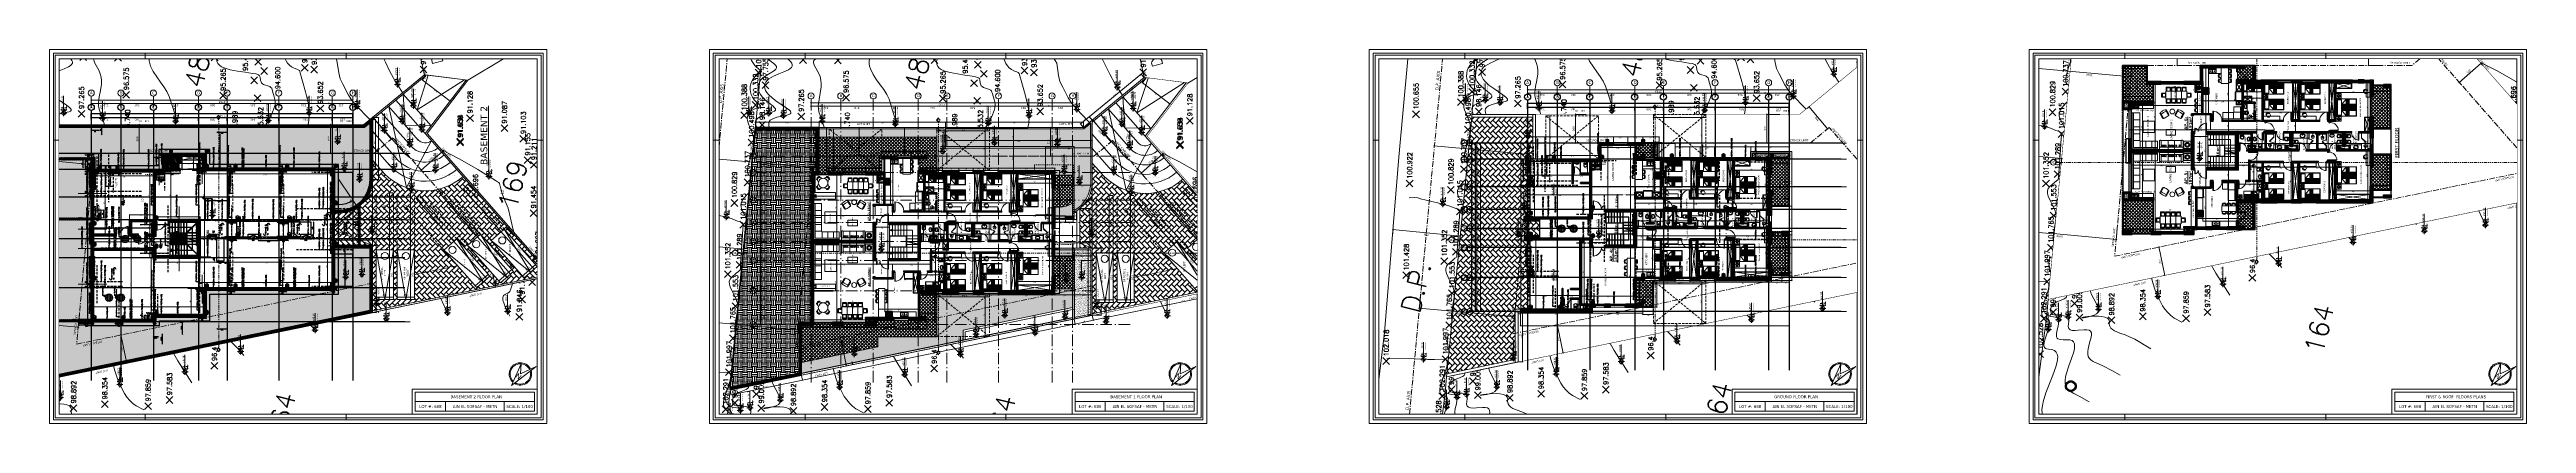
# Paper-space layout 'PLANS' of a CAD drawing. Header units: inches. Extents: x 18 to 277, y 17 to 56.
# The model-space entities are those that its viewports show. They can reach past a viewport. Long polylines and large blocks are cut down to what shows.
import ezdxf
from ezdxf.enums import TextEntityAlignment as Align

# ---------------------------------------------------------------- set-up
doc = ezdxf.new("R2010")
doc.units = ezdxf.units.IN
doc.header["$MEASUREMENT"] = 0
doc.set_wipeout_variables(frame=1)
for name, pattern in [('ACAD_ISO06W100', [36, 24, -3, 0, -3, 0, -3, 0, -3]), ('ACAD_ISO10W100', [18, 12, -3, 0, -3]), ('HIDDEN', [0.375, 0.25, -0.125]), ('HIDDEN2', [0.1875, 0.125, -0.0625]), ('NUHA', [1.45, 0.75, -0.25, 0.2, -0.25])]:
    doc.linetypes.add(name, pattern=pattern)
doc.layers.get('Defpoints').update_dxf_attribs({"lineweight": 5})
for name, color, linetype, lineweight in [('A-ANNOTATION', 34, 'Continuous', 5), ('A-AXIS', 253, 'ACAD_ISO10W100', 5), ('A-AXIS ST', 251, 'ACAD_ISO10W100', 5), ('A-DIM', 9, 'Continuous', 5), ('A-DOORS', 38, 'Continuous', 20), ('A-FRAME', 250, 'Continuous', 20), ('A-FURN1', 211, 'Continuous', 15), ('A-HIDDEN', 254, 'HIDDEN', 5), ('A-LEVELS', 139, 'Continuous', 20), ('A-LIMIT LOT', 235, 'ACAD_ISO10W100', 20), ('A-LIMIT ROAD', 69, 'Continuous', 20), ('A-NOTES', 151, 'Continuous', 20), ('A-PILLARS', 1, 'Continuous', 60), ('A-PROJECTION1', 6, 'Continuous', 30), ('A-PROJECTION2', 5, 'Continuous', 20), ('A-SANITARY', 120, 'Continuous', 5), ('A-SIGNS1', 20, 'Continuous', 15), ('A-SIGNS2', 30, 'Continuous', 15), ('A-STAIRS', 135, 'Continuous', 20), ('A-TEXT', 50, 'Continuous', 15), ('A-TILING1', 43, 'Continuous', 9), ('A-WALLS', 7, 'Continuous', 60), ('A-WINDOWS', 4, 'Continuous', 20), ('C-GLASS', 162, 'Continuous', 30), ('C-METAL', 190, 'Continuous', 30), ('C-STONE', 42, 'Continuous', 30), ('C-WOOD', 28, 'Continuous', 30), ('D-GLASS', 171, 'Continuous', 20), ('D-METAL', 156, 'Continuous', 20), ('D-OTHERS', 77, 'Continuous', 20), ('D-STONE', 52, 'Continuous', 20), ('D-WOOD', 32, 'Continuous', 20), ('H-GRASS', 100, 'Continuous', 5), ('H-OTHERS', 189, 'Continuous', 5), ('H-PILLARS', 61, 'Continuous', 5), ('H-TILING', 54, 'Continuous', 5), ('H-WALLS', 51, 'Continuous', 5), ('modificat', 127, 'Continuous', 15), ('str-col-dimension', 6, 'Continuous', 50), ('str-raft-bottom', 1, 'Continuous', 5), ('str-raft-top', 1, 'Continuous', 5), ('str-shaft', 1, 'Continuous', 5)]:
    doc.layers.add(name, color=color, linetype=linetype, lineweight=lineweight)
doc.layers.add('HH-DARK GREY', color=7, linetype='Continuous', lineweight=5, true_color=0x404040)
doc.layers.add('HH-GREY', color=253, linetype='Continuous', lineweight=5, true_color=0x828282)
for name, color, linetype in [('pts pc', 7, 'Continuous'), ('Str-Axes', 8, 'Continuous'), ('str-basement2', 5, 'Continuous'), ('str-col-hatch', 8, 'Continuous'), ('str-COL-TAG-100', 1, 'Continuous'), ('str-COL-TAG-50', 7, 'Continuous'), ('str-columns', 3, 'Continuous'), ('str-first-slab', 5, 'Continuous'), ('str-ground', 5, 'Continuous'), ('str-raft', 5, 'Continuous'), ('str-second-slab', 5, 'Continuous'), ('str-slab-bottom-reinf.', 1, 'Continuous'), ('str-slab-top', 1, 'Continuous'), ('str-stairs', 2, 'Continuous'), ('str-sunken-slabs', 5, 'Continuous'), ('str-walls', 5, 'Continuous')]:
    doc.layers.add(name, color=color, linetype=linetype)
doc.styles.add('2mm', font='simplex.shx', dxfattribs={"height": 0.5})
doc.styles.add('5mm', font='simplex_.ttf', dxfattribs={"height": 5})
doc.styles.add('ROMAN', font='ROMANS.SHX')
doc.styles.add('ROMAND', font='verdana.ttf')
doc.styles.add('ROMANS', font='romans__.ttf', dxfattribs={"height": 0.14})
doc.styles.add('Stretch', font='GOTHIC.TTF', dxfattribs={"width": 0.75, "height": 0.2})
doc.dimstyles.new('M-1.100', dxfattribs={"dimtxt": 0.2, "dimasz": 0.1, "dimexe": 0.05, "dimexo": 0.05, "dimgap": 0.1, "dimtad": 1, "dimlfac": 100, "dimrnd": 0.5, "dimzin": 9, "dimdsep": 46, "dimtxsty": 'ROMAND', "dimblk": 'OBLIQUE', "dimcen": 1, "dimdle": 0.05, "dimclrd": 256, "dimclre": 256, "dimclrt": 2, "dimadec": 0, "dimazin": 0, "dimtfac": 0.666667, "dimtmove": 2, "dimatfit": 3, "dimfxl": 0.04, "dimtolj": 1, "dimtzin": 5, "dimlwd": -1, "dimlwe": -1, "dimarcsym": 0})
doc.dimstyles.new('M-1.50', dxfattribs={"dimtxt": 0.1, "dimasz": 0.05, "dimexe": 0.025, "dimexo": 0.025, "dimgap": 0.05, "dimtad": 1, "dimlfac": 100, "dimrnd": 0.5, "dimzin": 9, "dimdsep": 46, "dimtxsty": 'ROMAND', "dimblk": 'OBLIQUE', "dimcen": 1, "dimdle": 0.025, "dimclrd": 256, "dimclre": 256, "dimclrt": 2, "dimadec": 0, "dimazin": 0, "dimtfac": 0.666667, "dimtmove": 2, "dimatfit": 3, "dimfxl": 0.04, "dimtolj": 1, "dimtzin": 5, "dimlwd": -1, "dimlwe": -1, "dimarcsym": 0})
doc.dimstyles.new('structure', dxfattribs={"dimtxt": 0.1, "dimasz": 0.07, "dimexe": 0.18, "dimexo": 1, "dimgap": 0.05, "dimtad": 1, "dimdec": 1, "dimlfac": 100, "dimrnd": 0.5, "dimdsep": 46, "dimtxsty": 'ROMAN', "dimblk1": 'OBLIQUE', "dimblk2": 'OBLIQUE', "dimsah": 1, "dimcen": 0.009, "dimse1": 1, "dimse2": 1, "dimclrd": 4, "dimclre": 9, "dimclrt": 1, "dimadec": 0, "dimazin": 0, "dimtfac": 0.066667, "dimtdec": 1, "dimtix": 1, "dimtmove": 2, "dimatfit": 3, "dimldrblk": 'OBLIQUE', "dimfxl": 0.18, "dimtolj": 1, "dimarcsym": 0})
pattern_1 = [(45, (-242.49175, -175.21088), (-0.176776695, 0.176776695), []), (135, (-242.49175, -175.21088), (-0.176776695, -0.176776695), [])]
pattern_2 = [(45, (-242.491753, -175.21929), (-0.0176776695, 0.0176776695), [])]
pattern_3 = [(45, (-143.49175, -175.21088), (-0.1767767, 0.1767767), []), (135, (-143.49175, -175.21088), (-0.1767767, -0.1767767), [])]
pattern_4 = [(45, (-242.49175, -175.21088), (-0.0530330086, 0.0530330086), []), (45, (-242.4564, -175.21088), (-0.0530330086, 0.0530330086), [])]
pattern_5 = [(45, (-242.34175, -175.21088), (-0.0530330086, 0.0530330086), []), (45, (-242.3064, -175.21088), (-0.0530330086, 0.0530330086), [])]
pattern_6 = [(45, (-242.64175, -175.21088), (-0.0530330086, 0.0530330086), []), (45, (-242.6064, -175.21088), (-0.0530330086, 0.0530330086), [])]
pattern_7 = [(45, (-242.491753, -175.210882), (-0.0176776695, 0.0176776695), [])]
pattern_8 = [(314.999999998, (-393141.839804, 494966.362857), (0.0176776695302, 0.0176776695291), [])]
pattern_9 = [(45, (-249.529807, -172.60263), (-0.0176776695, 0.0176776695), [])]
pattern_10 = [(45, (-143.491753, -175.21929), (-0.0176776695, 0.0176776695), [])]
pattern_11 = [(314.999999998, (-393042.839804, 494966.362857), (0.0176776695302, 0.0176776695291), [])]
pattern_12 = [(45, (-150.529807, -172.60263), (-0.0176776695, 0.0176776695), [])]
pattern_13 = [(45, (-44.491753, -175.21929), (-0.0176776695, 0.0176776695), [])]
pattern_14 = [(307.5, (-242.49175, -175.21088), (0.192682377, 0.006299336), [0, -0.152, 0, -0.17, 0, -0.1625]), (277.5, (-242.49175, -175.21088), (0.28221461, -0.17697767), [0, -0.082, 0, -0.137, 0, -0.0525]), (237.5, (-242.49175, -175.08788), (0.000565905, -0.311414186), [0, -0.05, 0, -0.18, 0, -0.235]), (227.5, (-242.49175, -175.08788), (0.08776756, -0.30061266), [0, -0.025, 0, -0.118, 0, -0.135])]
pattern_15 = [(135, (-242.491753, -175.210882), (-0.0176776695, -0.0176776695), [])]
pattern_16 = [(135, (814.254514, -386.210083), (-0.0176776695, -0.0176776695), [])]
pattern_17 = [(45, (-51.529807, -172.60263), (-0.0176776695, 0.0176776695), [])]
pattern_18 = [(45, (-243.28404, -174.573415), (-0.0176776695, 0.0176776695), [])]
pattern_19 = [(45, (-143.49175, -175.21088), (-0.0530330086, 0.0530330086), []), (45, (-143.4564, -175.21088), (-0.0530330086, 0.0530330086), [])]
pattern_20 = [(45, (54.508247, -175.21929), (-0.0176776695, 0.0176776695), [])]
pattern_21 = [(135, (-143.491753, -175.210882), (-0.0176776695, -0.0176776695), [])]
pattern_22 = [(45, (47.470193, -172.60263), (-0.0176776695, 0.0176776695), [])]
pattern_23 = [(45, (-198, 0), (-0.053033009, 0.053033009), []), (45, (-197.964645, 0), (-0.053033009, 0.053033009), [])]
pattern_24 = [(45, (-337.99175, -169.56103), (-0.0530330086, 0.0530330086), []), (45, (-337.9564, -169.56103), (-0.0530330086, 0.0530330086), [])]
pattern_25 = [(45, (-337.89175, -169.56103), (-0.0530330086, 0.0530330086), []), (45, (-337.8564, -169.56103), (-0.0530330086, 0.0530330086), [])]
pattern_26 = [(45, (4e-09, -99), (-0.035355339, 0.035355339), [])]

# ---------------------------------------------------------------- blocks, each defined once
blk = doc.blocks.new('FRAME A2')
for p, q in [((38.23, 21.17), (38.23, 20.87)), ((48.73, 21.17), (48.73, 20.87)), ((33.43, 16.62), (33.73, 16.62)), ((59.03, 16.62), (58.73, 16.62)), ((38.23, 1.97), (38.23, 2.27)), ((48.73, 1.97), (48.73, 2.27))]:
    blk.add_line(p, q)
for points in [[(33.23, 1.77), (59.23, 1.77), (59.23, 21.37), (33.23, 21.37)], [(33.43, 1.97), (59.03, 1.97), (59.03, 21.17), (33.43, 21.17)], [(33.53, 2.07), (58.93, 2.07), (58.93, 21.07), (33.53, 21.07)], [(33.73, 2.27), (58.73, 2.27), (58.73, 20.87), (33.73, 20.87)]]:
    blk.add_lwpolyline(points, close=True)
blk = doc.blocks.new('PERMIT CARTOUCH')
at = {"layer": 'A-FRAME'}
for p, q in [((27.977, 8.784), (29.223, 8.784)), ((28.293, 8.784), (28.293, 8.684)), ((28.907, 8.783), (28.907, 8.683))]:
    blk.add_line(p, q, dxfattribs=at)
for points in [[(27.947, 8.654), (29.253, 8.654), (29.253, 8.914), (27.947, 8.914)], [(27.977, 8.684), (29.223, 8.684), (29.223, 8.884), (27.977, 8.884)]]:
    blk.add_lwpolyline(points, close=True, dxfattribs=at)
at = {"layer": 'A-FRAME', "style": 'ROMAND'}
for tag, p in [('MAP', (28.678, 8.82)), ('LOT#', (28.117, 8.718)), ('LOCATION', (28.296, 8.718)), ('SCALE', (29.071, 8.718))]:
    blk.add_attdef(tag, text='', height=0.03, dxfattribs=at).set_placement(p, align=Align.CENTER)
blk = doc.blocks.new('A$C71681190')
for p, q in [((-2.62, 4.33), (-3.07, 2.77)), ((-2.62, 4.33), (-2.35, 3.12)), ((-3.07, 2.77), (-2.64, 3.57)), ((-2.64, 3.57), (-2.35, 3.12))]:
    blk.add_line(p, q)
for radius, start, end in [(0.586, 92.989, 235.3118), (0.533, 94.9387, 233.3621), (0.586, 242.0844, 84.1544), (0.533, 242.0844, 82.2047)]:
    blk.add_arc((-2.64, 3.57), radius, start, end)
at = {"style": 'ROMAND'}
blk.add_text('N', height=0.264, rotation=358.5717, dxfattribs=at).set_placement((-2.77, 3.6))
blk = doc.blocks.new('_Oblique')
at = {"color": 0, "linetype": 'ByBlock', "lineweight": -2}
blk.add_line((-0.5, -0.5), (0.5, 0.5), dxfattribs=at)
blk = doc.blocks.new('*D230')
at = {"layer": 'A-DIM', "transparency": 16777216}
for p, q in [((305.23, 137.28), (305.23, 133.53)), ((305.65, 137.26), (305.21, 137.26)), ((305.65, 133.56), (305.21, 133.56))]:
    blk.add_line(p, q, dxfattribs=at)
at = {"layer": 'Defpoints', "color": 0, "transparency": 16777216}
for p in [(305.68, 137.26), (305.23, 133.56), (305.68, 133.56)]:
    blk.add_point(p, dxfattribs=at)
at = {"layer": 'A-DIM', "transparency": 16777216, "xscale": 0.05, "yscale": 0.05, "zscale": 0.05}
for p, rotation in [((305.23, 137.26), 89.99999999999987), ((305.23, 133.56), 269.9999999999999)]:
    blk.add_blockref('_Oblique', p, dxfattribs=dict(at, rotation=rotation))
at = {"layer": 'A-DIM', "color": 2, "transparency": 16777216, "insert": (305.33, 135.41), "char_height": 0.1, "attachment_point": 5, "rotation": 270, "style": 'ROMAND'}
blk.add_mtext('\\A1;370', dxfattribs=at)
blk = doc.blocks.new('*D231')
at = {"layer": 'A-DIM', "transparency": 16777216}
for p, q in [((303.15, 130.12), (308.35, 130.12)), ((303.18, 129.88), (303.18, 130.14)), ((308.33, 129.88), (308.33, 130.14))]:
    blk.add_line(p, q, dxfattribs=at)
at = {"layer": 'Defpoints', "color": 0, "transparency": 16777216}
for p in [(303.18, 129.86), (308.33, 130.12), (308.33, 129.86)]:
    blk.add_point(p, dxfattribs=at)
at = {"layer": 'A-DIM', "transparency": 16777216, "xscale": 0.05, "yscale": 0.05, "zscale": 0.05}
for p, rotation in [((303.18, 130.12), 179.9999999996924), ((308.33, 130.12), 359.9999999996924)]:
    blk.add_blockref('_Oblique', p, dxfattribs=dict(at, rotation=rotation))
at = {"layer": 'A-DIM', "color": 2, "transparency": 16777216, "insert": (305.75, 130.22), "char_height": 0.1, "attachment_point": 5, "style": 'ROMAND'}
blk.add_mtext('\\A1;515', dxfattribs=at)
blk = doc.blocks.new('*D232')
at = {"layer": 'A-DIM', "transparency": 16777216}
for p, q in [((301.25, 130.12), (303.1, 130.12)), ((301.28, 129.88), (301.28, 130.14)), ((303.08, 129.88), (303.08, 130.14))]:
    blk.add_line(p, q, dxfattribs=at)
at = {"layer": 'Defpoints', "color": 0, "transparency": 16777216}
for p in [(301.28, 129.86), (303.08, 130.12), (303.08, 129.86)]:
    blk.add_point(p, dxfattribs=at)
at = {"layer": 'A-DIM', "transparency": 16777216, "xscale": 0.05, "yscale": 0.05, "zscale": 0.05}
for p, rotation in [((301.28, 130.12), 179.9999999990743), ((303.08, 130.12), 359.9999999990742)]:
    blk.add_blockref('_Oblique', p, dxfattribs=dict(at, rotation=rotation))
at = {"layer": 'A-DIM', "color": 2, "transparency": 16777216, "insert": (302.18, 130.22), "char_height": 0.1, "attachment_point": 5, "style": 'ROMAND'}
blk.add_mtext('\\A1;180', dxfattribs=at)
blk = doc.blocks.new('*D233')
at = {"layer": 'A-DIM', "transparency": 16777216}
for p, q in [((301.2, 130.12), (296, 130.12)), ((296.03, 129.88), (296.03, 130.14)), ((301.18, 129.88), (301.18, 130.14))]:
    blk.add_line(p, q, dxfattribs=at)
at = {"layer": 'Defpoints', "color": 0, "transparency": 16777216}
for p in [(296.03, 130.12), (296.03, 129.86), (301.18, 129.86)]:
    blk.add_point(p, dxfattribs=at)
at = {"layer": 'A-DIM', "transparency": 16777216, "xscale": 0.05, "yscale": 0.05, "zscale": 0.05}
for p, rotation in [((296.03, 130.12), 180.0000000006485), ((301.18, 130.12), 6.484413006546673e-10)]:
    blk.add_blockref('_Oblique', p, dxfattribs=dict(at, rotation=rotation))
at = {"layer": 'A-DIM', "color": 2, "transparency": 16777216, "insert": (298.6, 130.22), "char_height": 0.1, "attachment_point": 5, "style": 'ROMAND'}
blk.add_mtext('\\A1;515', dxfattribs=at)
blk = doc.blocks.new('*D234')
at = {"layer": 'A-DIM', "transparency": 16777216}
for p, q in [((307.71, 133.46), (307.27, 133.46)), ((307.29, 133.48), (307.29, 129.83)), ((307.71, 129.86), (307.27, 129.86))]:
    blk.add_line(p, q, dxfattribs=at)
at = {"layer": 'Defpoints', "color": 0, "transparency": 16777216}
for p in [(307.74, 133.46), (307.29, 129.86), (307.74, 129.86)]:
    blk.add_point(p, dxfattribs=at)
at = {"layer": 'A-DIM', "transparency": 16777216, "xscale": 0.05, "yscale": 0.05, "zscale": 0.05}
for p, rotation in [((307.29, 133.46), 89.99999999907386), ((307.29, 129.86), 269.9999999990739)]:
    blk.add_blockref('_Oblique', p, dxfattribs=dict(at, rotation=rotation))
at = {"layer": 'A-DIM', "color": 2, "transparency": 16777216, "insert": (307.39, 131.66), "char_height": 0.1, "attachment_point": 5, "rotation": 270, "style": 'ROMAND'}
blk.add_mtext('\\A1;360', dxfattribs=at)
blk = doc.blocks.new('*D235')
at = {"layer": 'A-DIM', "transparency": 16777216}
for p, q in [((296, 133.8), (300, 133.8)), ((296.03, 133.65), (296.03, 133.82)), ((299.98, 133.65), (299.98, 133.82))]:
    blk.add_line(p, q, dxfattribs=at)
at = {"layer": 'Defpoints', "color": 0, "transparency": 16777216}
for p in [(296.03, 133.63), (299.98, 133.8), (299.98, 133.63)]:
    blk.add_point(p, dxfattribs=at)
at = {"layer": 'A-DIM', "transparency": 16777216, "xscale": 0.05, "yscale": 0.05, "zscale": 0.05}
for p, rotation in [((296.03, 133.8), 180.0000000008443), ((299.98, 133.8), 8.442782401944906e-10)]:
    blk.add_blockref('_Oblique', p, dxfattribs=dict(at, rotation=rotation))
at = {"layer": 'A-DIM', "color": 2, "transparency": 16777216, "insert": (298, 133.9), "char_height": 0.1, "attachment_point": 5, "style": 'ROMAND'}
blk.add_mtext('\\A1;395', dxfattribs=at)
blk = doc.blocks.new('*D236')
at = {"layer": 'A-DIM', "transparency": 16777216}
for p, q in [((307.8, 129.56), (307.41, 129.56)), ((307.44, 129.58), (307.44, 127.63)), ((307.8, 127.66), (307.41, 127.66))]:
    blk.add_line(p, q, dxfattribs=at)
at = {"layer": 'Defpoints', "color": 0, "transparency": 16777216}
for p in [(307.82, 129.56), (307.44, 127.66), (307.82, 127.66)]:
    blk.add_point(p, dxfattribs=at)
at = {"layer": 'A-DIM', "transparency": 16777216, "xscale": 0.05, "yscale": 0.05, "zscale": 0.05}
for p, rotation in [((307.44, 129.56), 89.99999999824556), ((307.44, 127.66), 269.9999999982455)]:
    blk.add_blockref('_Oblique', p, dxfattribs=dict(at, rotation=rotation))
at = {"layer": 'A-DIM', "color": 2, "transparency": 16777216, "insert": (307.54, 128.61), "char_height": 0.1, "attachment_point": 5, "rotation": 270, "style": 'ROMAND'}
blk.add_mtext('\\A1;190', dxfattribs=at)
blk = doc.blocks.new('gfhnjmfg')
at = {"layer": 'A-FURN1'}
for p, q in [((607.68, 381.84), (605.58, 381.84)), ((605.58, 380.04), (605.58, 381.84)), ((605.71, 381.74), (606.11, 381.74)), ((605.71, 380.14), (605.71, 381.74)), ((606.11, 381.74), (606.11, 380.14)), ((606.15, 381.27), (606.6, 381.82)), ((606.15, 380.61), (606.15, 381.27)), ((607.66, 381.82), (606.6, 381.82)), ((607.66, 380.06), (607.66, 381.82)), ((607.68, 380.04), (607.68, 381.84)), ((607.68, 380.04), (605.58, 380.04)), ((606.11, 380.14), (605.71, 380.14)), ((606.6, 380.06), (606.15, 380.61)), ((607.66, 380.06), (606.6, 380.06))]:
    blk.add_line(p, q, dxfattribs=at)
at = {"layer": 'HH-GREY'}
for p, q in [((605.6, 380.04), (605.6, 381.84)), ((605.62, 380.04), (605.62, 381.84)), ((605.64, 380.04), (605.64, 381.84)), ((605.66, 380.04), (605.66, 381.84)), ((605.68, 380.04), (605.68, 381.84)), ((607.66, 381.27), (606.15, 381.27)), ((607.66, 381.19), (606.15, 381.19)), ((607.66, 381.11), (606.15, 381.11)), ((607.66, 381.03), (606.15, 381.03)), ((607.66, 380.95), (606.15, 380.95)), ((607.66, 380.93), (606.15, 380.93)), ((607.66, 380.85), (606.15, 380.85)), ((607.66, 380.77), (606.15, 380.77)), ((606.6, 380.06), (606.6, 381.82)), ((606.68, 380.06), (606.68, 381.82)), ((606.76, 380.06), (606.76, 381.82)), ((606.84, 380.06), (606.84, 381.82)), ((606.92, 380.06), (606.92, 381.82)), ((607.66, 380.69), (606.15, 380.69)), ((607.66, 380.61), (606.15, 380.61))]:
    blk.add_line(p, q, dxfattribs=at)
blk = doc.blocks.new('dzhgjfcgxbf')
for p, q in [((631.6, 370.29), (631.56, 370.38)), ((631.66, 370.3), (631.66, 370.4)), ((631.71, 370.29), (631.75, 370.38)), ((631.51, 370.15), (631.41, 370.15)), ((631.52, 370.21), (631.43, 370.25)), ((631.52, 370.09), (631.43, 370.05)), ((631.55, 370.26), (631.48, 370.33)), ((631.55, 370.04), (631.48, 369.97)), ((631.6, 370.01), (631.56, 369.92)), ((631.66, 370), (631.66, 369.9)), ((631.71, 370.01), (631.75, 369.92)), ((631.76, 370.26), (631.83, 370.33)), ((631.76, 370.04), (631.83, 369.97)), ((631.8, 370.21), (631.89, 370.25)), ((631.8, 370.09), (631.89, 370.05)), ((631.81, 370.15), (631.91, 370.15))]:
    blk.add_line(p, q)
for radius in [0.25, 0.15]:
    blk.add_circle((631.66, 370.15), radius)
blk = doc.blocks.new('dgfhujyfgff')
for p, q in [((631.16, 373.89), (631.16, 373.81)), ((631.16, 371.28), (631.16, 371.37)), ((631.18, 373), (631.18, 373.73)), ((631.18, 372.23), (631.18, 372.94)), ((631.18, 372.17), (631.18, 371.45)), ((631.21, 372.97), (631.99, 372.97)), ((632.19, 372.2), (631.21, 372.2)), ((632.19, 372.2), (631.21, 372.2)), ((632.16, 373.95), (631.22, 373.95)), ((631.22, 373.75), (631.96, 373.75)), ((631.22, 371.43), (631.96, 371.43)), ((631.69, 373.52), (631.74, 373.67)), ((631.69, 373.52), (631.81, 373.59)), ((631.69, 373.52), (631.8, 373.54)), ((631.79, 373.5), (631.69, 373.52)), ((631.69, 372.74), (631.74, 372.89)), ((631.69, 372.74), (631.81, 372.81)), ((631.69, 372.74), (631.8, 372.76)), ((631.79, 372.73), (631.69, 372.74)), ((631.79, 371.67), (631.69, 371.66)), ((631.69, 371.66), (631.8, 371.64)), ((631.69, 371.66), (631.81, 371.59)), ((631.69, 371.66), (631.74, 371.51)), ((631.71, 373.41), (631.8, 373.42)), ((631.71, 373.41), (631.81, 373.33)), ((631.71, 373.41), (631.87, 373.38)), ((631.74, 373.36), (631.71, 373.41)), ((631.71, 372.64), (631.8, 372.65)), ((631.71, 372.64), (631.81, 372.55)), ((631.71, 372.64), (631.87, 372.61)), ((631.74, 372.58), (631.71, 372.64)), ((631.72, 373.18), (631.74, 373.36)), ((631.72, 373.18), (631.82, 373.28)), ((631.72, 373.18), (631.83, 373.23)), ((631.82, 373.19), (631.72, 373.18)), ((631.72, 372.41), (631.74, 372.58)), ((631.72, 372.41), (631.82, 372.51)), ((631.72, 372.41), (631.83, 372.46)), ((631.82, 372.41), (631.72, 372.41)), ((631.72, 371.94), (631.73, 372.22)), ((631.72, 371.94), (631.74, 372.03)), ((631.85, 371.99), (631.72, 371.94)), ((631.73, 373.72), (631.8, 373.63)), ((631.73, 373.72), (631.86, 373.66)), ((631.73, 373.72), (631.81, 373.71)), ((631.74, 373.67), (631.73, 373.72)), ((631.73, 372.95), (631.8, 372.86)), ((631.73, 372.95), (631.86, 372.89)), ((631.73, 372.95), (631.81, 372.94)), ((631.74, 372.89), (631.73, 372.95)), ((631.73, 372.34), (631.76, 372.23)), ((631.73, 372.34), (631.83, 372.32)), ((631.73, 372.22), (631.73, 372.34)), ((631.73, 371.45), (631.8, 371.55)), ((631.73, 371.45), (631.86, 371.51)), ((631.74, 371.51), (631.73, 371.45)), ((631.73, 371.45), (631.81, 371.46)), ((631.88, 373.46), (631.79, 373.5)), ((631.88, 372.69), (631.79, 372.73)), ((631.93, 372), (631.79, 372.03)), ((631.88, 371.71), (631.79, 371.67)), ((631.8, 373.42), (631.95, 373.47)), ((631.8, 372.65), (631.95, 372.7)), ((631.81, 373.71), (631.95, 373.73)), ((631.81, 372.94), (631.95, 372.96)), ((631.81, 371.46), (631.95, 371.44)), ((631.93, 373.17), (631.82, 373.19)), ((631.93, 372.39), (631.82, 372.41)), ((631.92, 372.33), (631.83, 372.29)), ((631.92, 372.33), (631.83, 372.24)), ((631.83, 372.32), (631.92, 372.33)), ((631.93, 372), (631.85, 372.08)), ((631.93, 372), (631.85, 371.99)), ((631.88, 373.46), (631.87, 373.58)), ((631.88, 372.69), (631.87, 372.81)), ((631.88, 371.71), (631.87, 371.6)), ((631.9, 373.58), (631.88, 373.46)), ((631.9, 372.81), (631.88, 372.69)), ((631.9, 371.6), (631.88, 371.71)), ((631.95, 373.73), (631.9, 373.58)), ((631.93, 373.17), (631.9, 373.29)), ((631.95, 372.96), (631.9, 372.81)), ((631.93, 372.39), (631.9, 372.52)), ((631.95, 371.44), (631.9, 371.6)), ((631.95, 373.73), (631.91, 373.65)), ((631.95, 372.96), (631.91, 372.87)), ((631.92, 372.33), (631.91, 372.05)), ((631.91, 372.05), (631.93, 372)), ((631.95, 371.44), (631.91, 371.53)), ((631.95, 373.47), (631.92, 373.37)), ((631.95, 372.7), (631.92, 372.6)), ((631.95, 373.47), (631.93, 373.3)), ((631.93, 373.3), (631.93, 373.17)), ((631.95, 372.7), (631.93, 372.53)), ((631.93, 372.53), (631.93, 372.39)), ((631.96, 373), (631.96, 373.92)), ((631.96, 372.23), (631.96, 372.94)), ((631.96, 372.17), (631.96, 371.25)), ((631.99, 373.95), (632.19, 373.95)), ((632.19, 372.97), (631.99, 372.97)), ((632.19, 372.97), (631.99, 372.97)), ((632.19, 372.2), (631.99, 372.2)), ((632.19, 372.2), (631.99, 372.2)), ((632.19, 373.95), (632.19, 373.95)), ((632.22, 373.01), (632.22, 373.93)), ((632.22, 373.92), (632.22, 373)), ((632.22, 373.92), (632.22, 373)), ((632.22, 372.94), (632.22, 372.23)), ((632.22, 372.94), (632.22, 372.23)), ((632.22, 371.25), (632.22, 372.17)), ((632.22, 371.25), (632.22, 372.17)), ((632.22, 371.47), (632.22, 371.28)), ((632.16, 371.22), (631.22, 371.22)), ((631.99, 371.22), (632.19, 371.22)), ((632.19, 371.22), (632.19, 371.22))]:
    blk.add_line(p, q)
for centre, major_axis, start_param, end_param in [((631.22, 373.89), (0.0424, 0.0424), 0.785398, 2.356194), ((631.22, 373.81), (-0.0424, 0.0424), 0.785398, 2.356194), ((631.22, 371.37), (0.0424, 0.0424), 0.785398, 2.356194), ((631.22, 371.28), (-0.0424, 0.0424), 0.785398, 2.356194), ((631.22, 373.69), (0.0424, 0.0424), 0.785398, 1.628791), ((631.21, 372.23), (-0.0212, 0.0212), 0.785398, 2.356194), ((631.21, 372.17), (-0.0212, 0.0212), -0.785398, 0.785398), ((631.22, 371.49), (-0.0424, 0.0424), 1.512802, 2.356194), ((631.99, 373.92), (-0.0212, 0.0212), -0.785398, 0.785398), ((631.99, 372.23), (-0.0212, 0.0212), 0.785398, 2.356194), ((631.99, 372.17), (-0.0212, 0.0212), -0.785398, 0.785398), ((631.99, 371.25), (-0.0212, 0.0212), 0.785398, 2.356194), ((632.19, 373.92), (0.0212, 0.0212), 5.497787, 7.068583), ((632.19, 373.92), (0.0212, 0.0212), 5.497787, 7.068583), ((632.19, 372.23), (0.0212, 0.0212), 3.926991, 5.497787), ((632.19, 372.23), (0.0212, 0.0212), 3.926991, 5.497787), ((632.19, 372.17), (0.0212, 0.0212), 5.497787, 7.068583), ((632.19, 372.17), (0.0212, 0.0212), 5.497787, 7.068583), ((632.19, 371.25), (0.0212, 0.0212), 3.926991, 5.497787), ((632.19, 371.25), (0.0212, 0.0212), 3.926991, 5.497787)]:
    blk.add_ellipse(centre, major_axis=major_axis, ratio=1, start_param=start_param, end_param=end_param)
at = {"extrusion": (0, 0, -1)}
for centre, major_axis, start_param, end_param in [((631.21, 373), (-0.0212, -0.0212), 5.497787, 7.068583), ((631.21, 372.94), (-0.0212, -0.0212), 0.785398, 2.356194), ((631.99, 373), (-0.0212, -0.0212), 5.497787, 7.068583), ((631.99, 372.94), (-0.0212, -0.0212), 0.785398, 2.356194), ((632.19, 373), (-0.0212, 0.0212), 2.356194, 3.926991), ((632.19, 373), (-0.0212, 0.0212), 2.356194, 3.926991), ((632.19, 372.94), (-0.0212, 0.0212), 0.785398, 2.356194), ((632.19, 372.94), (-0.0212, 0.0212), 0.785398, 2.356194)]:
    blk.add_ellipse(centre, major_axis=major_axis, ratio=1, start_param=start_param, end_param=end_param, dxfattribs=at)
blk = doc.blocks.new('gkjhg')
at = {"layer": 'A-FURN1', "extrusion": (0, 0, -1)}
for p, q in [((566.88, 146.17), (568.98, 146.17)), ((566.88, 146.17), (566.88, 145.07)), ((566.88, 145.07), (568.98, 145.07)), ((566.9, 146.15), (566.9, 145.09)), ((566.9, 146.15), (568.41, 146.15)), ((566.9, 145.09), (567.96, 145.09)), ((568.41, 145.64), (567.96, 145.09)), ((568.41, 146.15), (568.41, 145.64)), ((568.44, 146.07), (568.84, 146.07)), ((568.44, 145.17), (568.44, 146.07)), ((568.84, 145.17), (568.44, 145.17)), ((568.84, 146.07), (568.84, 145.17)), ((568.98, 146.17), (568.98, 145.07))]:
    blk.add_line(p, q, dxfattribs=at)
at = {"layer": 'HH-GREY', "extrusion": (0, 0, -1)}
for p, q in [((566.9, 146.12), (568.41, 146.12)), ((566.9, 146.04), (568.41, 146.04)), ((566.9, 145.96), (568.41, 145.96)), ((566.9, 145.88), (568.41, 145.88)), ((566.9, 145.8), (568.41, 145.8)), ((566.9, 145.72), (568.41, 145.72)), ((566.9, 145.64), (568.41, 145.64)), ((567.64, 146.15), (567.64, 145.09)), ((567.72, 146.15), (567.72, 145.09)), ((567.8, 146.15), (567.8, 145.09)), ((567.88, 146.15), (567.88, 145.09)), ((567.96, 146.15), (567.96, 145.09)), ((568.88, 146.17), (568.88, 145.07)), ((568.9, 146.17), (568.9, 145.07)), ((568.92, 146.17), (568.92, 145.07)), ((568.94, 146.17), (568.94, 145.07)), ((568.96, 146.17), (568.96, 145.07))]:
    blk.add_line(p, q, dxfattribs=at)
blk = doc.blocks.new('vnkhjghg')
at = {"extrusion": (0, 0, -1)}
for points in [[(-757.02, 41.84), (-757, 41.8, 0.414214), (-757.14, 41.49), (-757.18, 41.48, -0.414214)], [(-757.14, 41.66, -0.041739), (-757.13, 41.69), (-757.09, 41.68, 0.050126), (-757.11, 41.64)]]:
    blk.add_lwpolyline(points, format="xyb", close=True, dxfattribs=at)
blk.add_circle((-756.92, 41.57), 0.2, dxfattribs=at)
blk = doc.blocks.new('*U59')
for p, q in [((50, 100), (2950, 100)), ((50, 50), (2950, 50)), ((50, 0), (2950, 0)), ((100, 100), (100, 50)), ((100, 75), (1475, 75)), ((1475, 0), (1475, 100)), ((1525, 0), (1525, 100)), ((1525, 25), (2900, 25)), ((2900, 0), (2900, 50))]:
    blk.add_line(p, q)
for points in [[(0, 100), (50, 100), (50, 0), (0, 0)], [(3000, 100), (2950, 100), (2950, 0), (3000, 0)]]:
    blk.add_lwpolyline(points)
blk = doc.blocks.new('*U30')
for p, q in [((50, 100), (3150, 100)), ((50, 50), (3150, 50)), ((50, 0), (3150, 0)), ((100, 100), (100, 50)), ((100, 75), (1575, 75)), ((1575, 0), (1575, 100)), ((1625, 0), (1625, 100)), ((1625, 25), (3100, 25)), ((3100, 0), (3100, 50))]:
    blk.add_line(p, q)
for points in [[(0, 100), (50, 100), (50, 0), (0, 0)], [(3200, 100), (3150, 100), (3150, 0), (3200, 0)]]:
    blk.add_lwpolyline(points)
blk = doc.blocks.new('*U537')
for p, q in [((50, 100), (1300, 100)), ((50, 50), (1300, 50)), ((50, 0), (1300, 0)), ((100, 100), (100, 50)), ((100, 75), (650, 75)), ((650, 0), (650, 100)), ((700, 0), (700, 100)), ((700, 25), (1250, 25)), ((1250, 0), (1250, 50))]:
    blk.add_line(p, q)
for points in [[(0, 100), (50, 100), (50, 0), (0, 0)], [(1350, 100), (1300, 100), (1300, 0), (1350, 0)]]:
    blk.add_lwpolyline(points)
blk = doc.blocks.new('*U27')
for p, q in [((50, 100), (1950, 100)), ((50, 50), (1950, 50)), ((50, 0), (1950, 0)), ((100, 100), (100, 50)), ((100, 75), (975, 75)), ((975, 0), (975, 100)), ((1025, 0), (1025, 100)), ((1025, 25), (1900, 25)), ((1900, 0), (1900, 50))]:
    blk.add_line(p, q)
for points in [[(0, 100), (50, 100), (50, 0), (0, 0)], [(2000, 100), (1950, 100), (1950, 0), (2000, 0)]]:
    blk.add_lwpolyline(points)
blk = doc.blocks.new('*U24')
for p, q in [((50, 100), (650, 100)), ((50, 50), (650, 50)), ((50, 0), (650, 0)), ((100, 100), (100, 50)), ((100, 75), (325, 75)), ((325, 0), (325, 100)), ((375, 0), (375, 100)), ((375, 25), (600, 25)), ((600, 0), (600, 50))]:
    blk.add_line(p, q)
for points in [[(0, 100), (50, 100), (50, 0), (0, 0)], [(700, 100), (650, 100), (650, 0), (700, 0)]]:
    blk.add_lwpolyline(points)
blk = doc.blocks.new('*U26')
for p, q in [((50, 100), (550, 100)), ((50, 50), (550, 50)), ((50, 0), (550, 0)), ((500, 50), (500, 0))]:
    blk.add_line(p, q)
for points in [[(0, 100), (50, 100), (50, 0), (0, 0)], [(100, 50), (100, 0)], [(600, 100), (550, 100), (550, 0), (600, 0)]]:
    blk.add_lwpolyline(points)
blk = doc.blocks.new('43535423')
for p, q in [((4445437, 161855), (4445463, 161986)), ((4445437, 161986), (4445463, 161855)), ((4446097, 161851), (4446097, 161991)), ((4446128, 161855), (4446102, 161986)), ((4446128, 161986), (4446102, 161855))]:
    blk.add_line(p, q)
at = {"linetype": 'HIDDEN2'}
for p, q in [((4445467, 161991), (4446097, 161991)), ((4445467, 161924), (4446097, 161924)), ((4445467, 161907), (4446097, 161907)), ((4445467, 161851), (4446097, 161851))]:
    blk.add_line(p, q, dxfattribs=at)
for points in [[(4445432, 161851), (4445432, 161991), (4445467, 161991), (4445467, 161851)], [(4445437, 161855), (4445437, 161986), (4445463, 161986), (4445463, 161855)], [(4446097, 161851), (4446097, 161991), (4446132, 161991), (4446132, 161851)], [(4446128, 161855), (4446128, 161986), (4446102, 161986), (4446102, 161855)]]:
    blk.add_lwpolyline(points, close=True)
blk.add_lwpolyline([(4445665, 161878), (4445747, 161943), (4445833, 161875), (4446010, 161945), (4446094, 161912), (4446100, 161928), (4446010, 161984), (4445836, 161895), (4445747, 161956), (4445654, 161891), (4445665, 161878)])
blk.add_circle((4446097, 161920), 4.38)
blk = doc.blocks.new('*U25')
for p, q in [((50, 100), (1450, 100)), ((50, 50), (1450, 50)), ((50, 0), (1450, 0)), ((100, 100), (100, 50)), ((100, 75), (725, 75)), ((725, 0), (725, 100)), ((775, 0), (775, 100)), ((775, 25), (1400, 25)), ((1400, 0), (1400, 50))]:
    blk.add_line(p, q)
for points in [[(0, 100), (50, 100), (50, 0), (0, 0)], [(1500, 100), (1450, 100), (1450, 0), (1500, 0)]]:
    blk.add_lwpolyline(points)
blk = doc.blocks.new('*U28')
for p, q in [((50, 100), (300, 100)), ((50, 50), (300, 50)), ((50, 0), (300, 0)), ((250, 50), (250, 0))]:
    blk.add_line(p, q)
for points in [[(0, 100), (50, 100), (50, 0), (0, 0)], [(100, 50), (100, 0)], [(350, 100), (300, 100), (300, 0), (350, 0)]]:
    blk.add_lwpolyline(points)
blk = doc.blocks.new('*U31')
for p, q in [((50, 100), (1700, 100)), ((50, 50), (1700, 50)), ((50, 0), (1700, 0)), ((100, 100), (100, 50)), ((100, 75), (850, 75)), ((850, 0), (850, 100)), ((900, 0), (900, 100)), ((900, 25), (1650, 25)), ((1650, 0), (1650, 50))]:
    blk.add_line(p, q)
for points in [[(0, 100), (50, 100), (50, 0), (0, 0)], [(1750, 100), (1700, 100), (1700, 0), (1750, 0)]]:
    blk.add_lwpolyline(points)
blk = doc.blocks.new('*U29')
for p, q in [((50, 100), (2300, 100)), ((50, 50), (2300, 50)), ((50, 0), (2300, 0)), ((100, 100), (100, 50)), ((100, 75), (1150, 75)), ((1150, 0), (1150, 100)), ((1200, 0), (1200, 100)), ((1200, 25), (2250, 25)), ((2250, 0), (2250, 50))]:
    blk.add_line(p, q)
for points in [[(0, 100), (50, 100), (50, 0), (0, 0)], [(2350, 100), (2300, 100), (2300, 0), (2350, 0)]]:
    blk.add_lwpolyline(points)
blk = doc.blocks.new('*U32')
for p, q in [((50, 100), (350, 100)), ((50, 50), (350, 50)), ((50, 0), (350, 0)), ((300, 50), (300, 0))]:
    blk.add_line(p, q)
for points in [[(0, 100), (50, 100), (50, 0), (0, 0)], [(100, 50), (100, 0)], [(400, 100), (350, 100), (350, 0), (400, 0)]]:
    blk.add_lwpolyline(points)
blk = doc.blocks.new('GXFHGCGFCD')
at = {"layer": 'A-SIGNS1', "linetype": 'NUHA'}
h = blk.add_hatch(color=256, dxfattribs=at)
h.paths.add_polyline_path([(90.38, 61.33), (90.38, 61.17), (90.54, 61.17, 0.414214)])
h.paths.add_polyline_path([(90.38, 61.17), (90.22, 61.17, 0.414214), (90.38, 61.01)])
at = {"layer": 'A-SIGNS1'}
for p, q in [((90.38, 60.91), (90.38, 61.43)), ((90.13, 61.17), (91.79, 61.17))]:
    blk.add_line(p, q, dxfattribs=at)
blk.add_circle((90.38, 61.17), 0.16, dxfattribs=at)
blk = doc.blocks.new('DGXFHXFGDFD')
at = {"layer": 'A-SIGNS1'}
blk.add_blockref('GXFHGCGFCD', (0, 0), dxfattribs=at)
at = {"layer": 'A-SIGNS2', "linetype": 'NUHA', "style": 'ROMANS'}
for s, p in [('F.L.', (90.58, 61.2)), ('C.L.', (90.58, 60.94))]:
    blk.add_text(s, height=0.16, dxfattribs=at).set_placement(p)
at = {"layer": 'A-SIGNS2', "style": 'ROMANS', "width": 0.910135, "flags": 4}
for tag, p, p2 in [('NIV.FINI', (91.12, 61.2), (91.79, 61.2)), ('NIV.BETON', (91.12, 60.94), (91.79, 60.94))]:
    blk.add_attdef(tag, text='', height=0.16, dxfattribs=at).set_placement(p, p2, align=Align.FIT)
blk = doc.blocks.new('*U33')
for points in [[(30, 0), (0, 0), (0, -240), (50, -240), (50, -50), (30, -50), (30, 0)], [(80, 370), (80, 0), (30, 0), (30, 370)], [(1220, 870), (1220, 0), (1270, 0), (1270, 870)], [(1270, 0), (1300, 0), (1300, -240), (1250, -240), (1250, -50), (1270, -50), (1270, 0)]]:
    blk.add_lwpolyline(points, close=True)
for centre, radius, start, end in [((30, 0), 370, 0, 90), ((1270, 0), 870, 90, 180)]:
    blk.add_arc(centre, radius, start, end)
blk = doc.blocks.new('*U34')
for points in [[(130, -160), (100, -160), (100, -20), (150, -20), (150, -110), (130, -110), (130, -160)], [(180, -1000), (180, -160), (130, -160), (130, -1000)], [(970, -160), (1000, -160), (1000, -20), (950, -20), (950, -110), (970, -110), (970, -160)]]:
    blk.add_lwpolyline(points, close=True)
blk.add_arc((130, -160), 840, 270, 0)
blk = doc.blocks.new('*U35')
for points in [[(130, -160), (100, -160), (100, -20), (150, -20), (150, -110), (130, -110), (130, -160)], [(920, -1000), (920, -160), (970, -160), (970, -1000)], [(970, -160), (1000, -160), (1000, -20), (950, -20), (950, -110), (970, -110), (970, -160)]]:
    blk.add_lwpolyline(points, close=True)
blk.add_arc((970, -160), 840, 180, 270)
blk = doc.blocks.new('*U36')
for points in [[(130, -160), (100, -160), (100, -20), (150, -20), (150, -110), (130, -110), (130, -160)], [(180, -1100), (180, -160), (130, -160), (130, -1100)], [(1070, -160), (1100, -160), (1100, -20), (1050, -20), (1050, -110), (1070, -110), (1070, -160)]]:
    blk.add_lwpolyline(points, close=True)
blk.add_arc((130, -160), 940, 270, 0)
blk = doc.blocks.new('*U38')
for points in [[(130, -160), (100, -160), (100, -20), (150, -20), (150, -110), (130, -110), (130, -160)], [(820, -900), (820, -160), (870, -160), (870, -900)], [(870, -160), (900, -160), (900, -20), (850, -20), (850, -110), (870, -110), (870, -160)]]:
    blk.add_lwpolyline(points, close=True)
blk.add_arc((870, -160), 740, 180, 270)
blk = doc.blocks.new('*U37')
for points in [[(130, -160), (100, -160), (100, -20), (150, -20), (150, -110), (130, -110), (130, -160)], [(180, -900), (180, -160), (130, -160), (130, -900)], [(870, -160), (900, -160), (900, -20), (850, -20), (850, -110), (870, -110), (870, -160)]]:
    blk.add_lwpolyline(points, close=True)
blk.add_arc((130, -160), 740, 270, 0)
blk = doc.blocks.new('*U54')
for points in [[(130, -160), (100, -160), (100, -20), (150, -20), (150, -110), (130, -110), (130, -160)], [(180, -900), (180, -160), (130, -160), (130, -900)], [(870, -160), (900, -160), (900, -20), (850, -20), (850, -110), (870, -110), (870, -160)]]:
    blk.add_lwpolyline(points, close=True)
blk.add_arc((130, -160), 740, 270, 0)
blk = doc.blocks.new('thnyfujgfdfd')
for p, q in [((620.68, 375.69), (620.68, 375.3)), ((620.73, 375.69), (620.68, 375.69)), ((620.73, 375.3), (620.68, 375.3)), ((620.69, 375.69), (620.69, 375.75)), ((620.69, 375.75), (620.7, 375.75)), ((620.7, 375.69), (620.7, 375.75)), ((620.73, 375.73), (620.74, 375.73)), ((620.73, 375.72), (620.73, 375.73)), ((620.73, 375.72), (620.73, 375.27)), ((620.73, 375.68), (620.74, 375.69)), ((620.73, 375.68), (620.73, 375.68)), ((621.13, 375.65), (620.73, 375.65)), ((621.13, 375.27), (620.73, 375.27)), ((620.74, 375.73), (620.76, 375.74)), ((620.74, 375.69), (620.76, 375.69)), ((620.76, 375.74), (620.78, 375.74)), ((620.76, 375.69), (620.78, 375.7)), ((620.78, 375.74), (620.8, 375.74)), ((620.78, 375.7), (620.8, 375.7)), ((620.8, 375.74), (620.83, 375.75)), ((620.8, 375.7), (620.83, 375.7)), ((620.83, 375.75), (620.86, 375.75)), ((620.83, 375.7), (620.86, 375.7)), ((620.86, 375.75), (620.9, 375.75)), ((620.86, 375.7), (620.9, 375.7)), ((620.9, 375.75), (620.93, 375.75)), ((620.9, 375.7), (620.93, 375.71)), ((620.93, 375.75), (620.97, 375.75)), ((620.93, 375.71), (620.97, 375.7)), ((620.97, 375.75), (621, 375.75)), ((620.97, 375.7), (621, 375.7)), ((621, 375.75), (621.03, 375.75)), ((621, 375.7), (621.03, 375.7)), ((621.03, 375.75), (621.06, 375.74)), ((621.03, 375.7), (621.06, 375.7)), ((621.06, 375.74), (621.09, 375.74)), ((621.06, 375.7), (621.09, 375.7)), ((621.09, 375.74), (621.11, 375.74)), ((621.09, 375.7), (621.11, 375.69)), ((621.11, 375.74), (621.12, 375.73)), ((621.11, 375.69), (621.12, 375.69)), ((621.12, 375.73), (621.13, 375.73)), ((621.12, 375.69), (621.13, 375.68)), ((621.13, 375.73), (621.13, 375.72)), ((621.13, 375.72), (621.13, 375.27)), ((621.18, 375.69), (621.13, 375.69)), ((621.13, 375.68), (621.13, 375.68)), ((621.18, 375.3), (621.13, 375.3)), ((621.16, 375.69), (621.16, 375.75)), ((621.16, 375.75), (621.18, 375.75)), ((621.18, 375.69), (621.18, 375.75)), ((621.18, 375.69), (621.18, 375.3))]:
    blk.add_line(p, q)
blk = doc.blocks.new('dining 2')
at = {"layer": 'A-FURN1'}
for p, q in [((548.75, 324.79), (548.75, 323.99)), ((549.3, 324.79), (549.3, 323.99)), ((549.85, 324.79), (549.85, 323.99))]:
    blk.add_line(p, q, dxfattribs=at)
blk.add_lwpolyline([(548.2, 323.99), (550.4, 323.99), (550.4, 324.79), (548.2, 324.79)], close=True, dxfattribs=at)
at = {"layer": 'A-FURN1', "extrusion": (0, 0, -1)}
for p, xscale, yscale, zscale, rotation in [((-876.52, -218.92), -0.8750000004955332, 0.8750000004955332, 0.8750000004955332, 270.0000000007093), ((-5.16, -3.54), -0.875000000495533, 0.875000000495533, 0.875000000495533, 7.09352576677702e-10), ((-5.16, 652.32), 0.875000000495533, 0.875000000495533, 0.875000000495533, 180.0000000007093), ((-1092.34, -3.54), 0.875000000495533, 0.875000000495533, 0.875000000495533, 7.093909161536228e-10), ((-1092.34, 652.32), -0.875000000495533, 0.875000000495533, 0.875000000495533, 180.0000000007092), ((-6.26, -3.54), -0.875000000495533, 0.875000000495533, 0.875000000495533, 7.09352576677702e-10), ((-6.26, 652.32), 0.875000000495533, 0.875000000495533, 0.875000000495533, 180.0000000007093), ((-6.81, 652.32), 0.875000000495533, 0.875000000495533, 0.875000000495533, 180.0000000007093), ((-222.06, -218.92), 0.8750000004955332, 0.8750000004955332, 0.8750000004955332, 90.00000000070933)]:
    blk.add_blockref('thnyfujgfdfd', p, dxfattribs=dict(at, xscale=xscale, yscale=yscale, zscale=zscale, rotation=rotation))
at = {"layer": 'A-FURN1', "extrusion": (0, 0, -1), "xscale": -0.875000000495533, "yscale": 0.875000000495533, "zscale": 0.875000000495533}
blk.add_blockref('thnyfujgfdfd', (-6.81, -3.54), dxfattribs=at)
blk = doc.blocks.new('dgfhfjftdr')
for p, q in [((625.84, 371.67), (625.84, 371.64)), ((626.42, 371.68), (625.87, 371.7)), ((626.39, 371.63), (625.87, 371.61)), ((626.4, 371.63), (626.4, 371.68)), ((626.49, 371.6), (626.48, 371.63)), ((625.84, 370.87), (625.84, 370.9)), ((626.39, 370.91), (625.87, 370.93)), ((626.42, 370.86), (625.87, 370.84)), ((626.39, 370.91), (626.39, 370.86)), ((626.49, 370.94), (626.48, 370.91))]:
    blk.add_line(p, q)
at = {"extrusion": (0, 0, -1)}
for centre, major_axis, start_param, end_param in [((627.17, 371.27), (1.05, 1.05), 3.74268, 4.116199), ((625.84, 371.55), (0.0926, 0.0926), 3.923254, 5.487744), ((625.87, 371.68), (0.0192, 0.0192), 3.676099, 5.532161), ((625.87, 371.63), (0.0192, 0.0192), 2.326718, 4.18278), ((625.24, 371.27), (0.754, 0.754), 0.449496, 1.125822), ((626.39, 371.63), (0.00125, 0.00125), 0.787847, 2.314305), ((626.41, 371.61), (0.0501, 0.0501), -0.738611, 0.501265), ((625.31, 371.27), (0.868, 0.868), 0.516881, 1.058813), ((625.84, 370.99), (0.0926, 0.0926), 2.371136, 3.935625), ((625.86, 370.91), (0.0192, 0.0192), 3.676099, 5.532161), ((625.86, 370.87), (0.0192, 0.0192), 2.326718, 4.18278), ((626.39, 370.91), (0.00125, 0.00125), -0.738611, 0.787847), ((626.41, 370.93), (0.0501, 0.0501), 1.074429, 2.314305)]:
    blk.add_ellipse(centre, major_axis=major_axis, ratio=1, start_param=start_param, end_param=end_param, dxfattribs=at)
blk = doc.blocks.new('living 2')
at = {"layer": 'A-FURN1'}
for p, q in [((540.42, 329.17), (540.42, 329.84)), ((541.14, 329.17), (541.14, 329.84)), ((541.87, 329.17), (541.87, 329.84))]:
    blk.add_line(p, q, dxfattribs=at)
at = {"layer": 'A-FURN1', "extrusion": (0, 0, -1)}
for points in [[(-539.69, 329.97), (-543.39, 329.97, 0.414214), (-543.44, 329.92), (-543.44, 327.37, 0.414214), (-543.39, 327.32), (-543.32, 327.32), (-543.32, 329.79, -0.414214), (-543.27, 329.84), (-539.69, 329.84), (-539.69, 329.84), (-539.69, 329.84)], [(-542.59, 329.84), (-543.27, 329.84, 0.414214), (-543.32, 329.79), (-543.32, 329.12), (-542.64, 329.12, -0.414214), (-542.59, 329.17)]]:
    blk.add_lwpolyline(points, format="xyb", close=True, dxfattribs=at)
for points in [[(-539.69, 329.84), (-542.59, 329.84), (-542.59, 329.17), (-539.69, 329.17)], [(-543.32, 329.12), (-543.32, 328.52), (-542.64, 328.52), (-542.64, 329.12)], [(-543.32, 328.52), (-543.32, 327.92), (-542.64, 327.92), (-542.64, 328.52)], [(-543.32, 327.92), (-543.32, 327.32), (-542.64, 327.32), (-542.64, 327.92)], [(-543.32, 327.92), (-543.32, 327.92), (-542.64, 327.92), (-542.64, 327.92)]]:
    blk.add_lwpolyline(points, close=True, dxfattribs=at)
at = {"layer": 'A-FURN1'}
blk.add_lwpolyline([(540.54, 327.62), (541.74, 327.62), (541.74, 328.82), (540.54, 328.82)], close=True, dxfattribs=at)
blk = doc.blocks.new('*U41')
for points in [[(130, -160), (100, -160), (100, -60), (150, -60), (150, -110), (130, -110), (130, -160)], [(920, -1000), (920, -160), (970, -160), (970, -1000)], [(970, -160), (1000, -160), (1000, -60), (950, -60), (950, -110), (970, -110), (970, -160)]]:
    blk.add_lwpolyline(points, close=True)
blk.add_arc((970, -160), 840, 180, 270)
blk = doc.blocks.new('xcjvhcghfngf')
at = {"layer": 'A-FURN1'}
blk.add_line((538.47, 319.91), (538.47, 319.11), dxfattribs=at)
at = {"layer": 'A-FURN1', "extrusion": (0, 0, -1)}
blk.add_lwpolyline([(-538.47, 319.11), (-540.4, 319.11, -0.414214), (-540.45, 319.16), (-540.45, 320.46, -0.414214), (-540.4, 320.51), (-540.33, 320.51), (-540.33, 319.28, 0.414214), (-540.28, 319.23), (-538.47, 319.23)], format="xyb", dxfattribs=at)
blk.add_lwpolyline([(-538.47, 319.23), (-539.6, 319.23), (-539.6, 319.91), (-538.47, 319.91)], dxfattribs=at)
blk.add_lwpolyline([(-539.6, 319.23), (-540.28, 319.23, -0.414214), (-540.33, 319.28), (-540.33, 319.96), (-539.65, 319.96, 0.414214), (-539.6, 319.91)], format="xyb", close=True, dxfattribs=at)
blk.add_lwpolyline([(-540.33, 319.96), (-540.33, 320.51), (-539.65, 320.51), (-539.65, 319.96)], close=True, dxfattribs=at)
blk = doc.blocks.new('dgfbd')
for p, q in [((329.9, -20.2), (329.9, -19.45)), ((329.95, -19.9), (329.95, -19.75)), ((329.95, -19.75), (330.35, -19.75)), ((330.35, -19.9), (329.95, -19.9)), ((329.98, -19.9), (329.98, -19.75)), ((330.33, -19.78), (329.98, -19.78)), ((329.98, -19.8), (330.33, -19.8)), ((330.33, -19.83), (329.98, -19.83)), ((329.98, -19.85), (330.33, -19.85)), ((330.33, -19.88), (329.98, -19.88)), ((330.33, -19.75), (330.33, -19.9)), ((330.35, -19.75), (330.35, -19.9))]:
    blk.add_line(p, q)
for points in [[(330.43, -19.45), (329.83, -19.45), (329.83, -20.2), (330.43, -20.2)], [(330.43, -19.65), (330.45, -19.65), (330.45, -19.6), (330.43, -19.6)], [(330.43, -20), (330.45, -20), (330.45, -20.05), (330.43, -20.05)], [(330.45, -19.5), (330.48, -19.5), (330.48, -20.15), (330.45, -20.15)]]:
    blk.add_lwpolyline(points, close=True)
for centre, radius in [((330.05, -20.05), 0.1), ((330.05, -19.6), 0.075), ((330.05, -20.05), 0.075), ((330.05, -19.6), 0.05), ((330.05, -20.05), 0.05), ((330.05, -19.6), 0.025), ((330.05, -20.05), 0.025), ((330.28, -19.6), 0.1), ((330.28, -19.6), 0.075), ((330.28, -20.05), 0.075), ((330.28, -19.6), 0.05), ((330.28, -20.05), 0.05), ((330.28, -19.6), 0.025), ((330.28, -20.05), 0.025)]:
    blk.add_circle(centre, radius)
blk = doc.blocks.new('DZGXFDHYN')
for points in [[(28.38, 30.55), (29.28, 30.55), (29.28, 31.18), (28.38, 31.18)], [(28.38, 30.48), (29.28, 30.48), (29.28, 30.53), (28.38, 30.53)], [(28.41, 30.53), (29.25, 30.53), (29.25, 30.55), (28.41, 30.55)], [(28.44, 30.48), (28.41, 30.48), (28.41, 30.43), (28.44, 30.43)]]:
    blk.add_lwpolyline(points, close=True)
blk = doc.blocks.new('gchxfd')
blk.add_line((330.53, -18.61), (330.53, -17.81))
for points in [[(330.46, -18.61, -0.414214), (330.43, -18.57), (330.43, -17.85, -0.414214), (330.46, -17.81), (330.91, -17.81, -0.414214), (330.95, -17.85), (330.95, -18.57, -0.414214), (330.91, -18.61)], [(330.59, -18.19, -0.414214), (330.56, -18.17), (330.56, -17.87, -0.414214), (330.59, -17.85), (330.89, -17.85, -0.414214), (330.91, -17.87), (330.91, -18.17, -0.414214), (330.89, -18.19)], [(330.71, -18.02, -1), (330.76, -18.02, -1)], [(330.73, -18.02, -1), (330.75, -18.02, -1)], [(330.59, -18.57, -0.414214), (330.56, -18.55), (330.56, -18.25, -0.414214), (330.59, -18.23), (330.89, -18.23, -0.414214), (330.91, -18.25), (330.91, -18.55, -0.414214), (330.89, -18.57)], [(330.71, -18.4, -1), (330.76, -18.4, -1)], [(330.73, -18.4, -1), (330.75, -18.4, -1)]]:
    blk.add_lwpolyline(points, format="xyb", close=True)
blk = doc.blocks.new('bed 90')
at = {"layer": 'A-FURN1', "extrusion": (0, 0, -1)}
for p, q in [((556.93, 316.6), (556.93, 318.5)), ((557.83, 316.6), (556.93, 316.6)), ((557.3, 318.13), (556.95, 317.68)), ((556.95, 316.62), (556.95, 317.68)), ((557.81, 316.62), (556.95, 316.62)), ((557.03, 318.47), (557.03, 318.17)), ((557.73, 318.47), (557.03, 318.47)), ((557.03, 318.17), (557.73, 318.17)), ((557.81, 318.13), (557.3, 318.13)), ((557.73, 318.17), (557.73, 318.47)), ((557.81, 316.62), (557.81, 318.13)), ((557.83, 316.6), (557.83, 318.5))]:
    blk.add_line(p, q, dxfattribs=at)
at = {"layer": 'A-FURN1'}
blk.add_line((557.83, 318.5), (556.93, 318.5), dxfattribs=at)
at = {"layer": 'HH-GREY', "extrusion": (0, 0, -1)}
for p, q in [((557.81, 317.68), (556.95, 317.68)), ((557.81, 317.6), (556.95, 317.6)), ((557.81, 317.52), (556.95, 317.52)), ((557.81, 317.44), (556.95, 317.44)), ((557.81, 317.36), (556.95, 317.36)), ((557.3, 316.62), (557.3, 318.13)), ((557.38, 316.62), (557.38, 318.13)), ((557.46, 316.62), (557.46, 318.13)), ((557.54, 316.62), (557.54, 318.13)), ((557.62, 316.62), (557.62, 318.13)), ((557.7, 316.62), (557.7, 318.13)), ((557.78, 316.62), (557.78, 318.13))]:
    blk.add_line(p, q, dxfattribs=at)
blk = doc.blocks.new('A$C4CB417C4')
at = {"ltscale": 0.1}
blk.add_lwpolyline([(0, 40), (15, 40), (15, -40), (0, -40)], close=True, dxfattribs=at)
blk.add_lwpolyline([(402, 7), (15, 7), (15, -7), (402, -7)], close=True)
blk.add_lwpolyline([(245, 7), (382, 7, -4.0380713), (382, -7), (245, -7, 42.8337968)], format="xyb", close=True)
for radius, start, end in [(150, 182.67477, 177.32523), (15, 207.81814, 152.18186), (12, 215.68533, 144.31467)]:
    blk.add_arc((395, 0), radius, start, end, dxfattribs=at)
blk = doc.blocks.new('A$C666D454D')
at = {"ltscale": 0.1}
for p, q in [((37, 10), (67, 10)), ((37, -10), (67, -10))]:
    blk.add_line(p, q, dxfattribs=at)
blk.add_lwpolyline([(37, 11), (47, 11), (47, 10), (50, 10), (50, 15), (0, 15), (0, -15), (50, -15), (50, -10), (47, -10), (47, -11), (37, -11, -1)], format="xyb", close=True, dxfattribs=at)
blk.add_lwpolyline([(37, -10), (37, -10), (37, -10, -1), (37, 10), (37, 10), (37, 10)], format="xyb", dxfattribs=at)
for radius in [35, 25]:
    blk.add_circle((101, 0), radius, dxfattribs=at)
blk = doc.blocks.new('A$C05B82E3A')
at = {"ltscale": 0.1}
for p, q in [((-30, 29), (-135, 29)), ((-30, 9), (-135, 9))]:
    blk.add_line(p, q, dxfattribs=at)
blk.add_lwpolyline([(30, 0), (30, 38), (-30, 38), (-30, 0)], close=True, dxfattribs=at)
at = {"ltscale": 0.1, "xscale": -1, "rotation": 270}
blk.add_blockref('A$C666D454D', (-150, 0), dxfattribs=at)
blk = doc.blocks.new('fghjgcfd')
for points in [[(114.59, -90.62, 0.697476), (114.59, -90.65), (114.59, -90.66, -0.791584), (114.59, -90.61)], [(114.61, -90.82, -0.509087), (114.59, -90.83, -0.325305), (114.59, -90.82), (114.59, -90.64, -1), (114.61, -90.64)], [(114.61, -90.66), (114.61, -90.65, 0.697476), (114.6, -90.62), (114.6, -90.61, -0.791584)]]:
    blk.add_lwpolyline(points, format="xyb", close=True)
blk.add_lwpolyline([(114.6, -90.6), (114.59, -90.6), (114.59, -90.62), (114.6, -90.62)], close=True)
at = {"extrusion": (0, 0, -1)}
for major_axis, ratio, start_param, end_param in [((-0.28, 0), 0.75, 7.88683, 14.104318), ((-0.25, 0), 0.72, 7.890774, 14.100375), ((-0.235, 0), 0.702128, 7.893123, 14.098025)]:
    blk.add_ellipse((114.6, -90.88), major_axis=major_axis, ratio=ratio, start_param=start_param, end_param=end_param, dxfattribs=at)
blk = doc.blocks.new('A$C114C6178')
for points in [[(178, -212, 0.1686397), (147, -133, -0.1989124), (140, -115), (140, 0), (-140, 0), (-140, -115, -0.1989124), (-147, -133, 0.1686397), (-178, -212), (-178, -405, 0.2258656), (-126, -511, 0.3901781), (126, -511, 0.2258656), (178, -405)], [(143, -232, 0.1103295), (130, -181, 0.2540339), (77, -150), (-77, -150, 0.2540339), (-130, -181, 0.1103295), (-143, -232), (-143, -405, 0.2477062), (-106, -489, 0.3907237), (106, -488, 0.2465708), (143, -405)], [(55, -186, 0.3382042), (47, -176, 0.1095466), (-47, -176, 0.38369), (-52, -186, 0.2527948), (-25, -266, 0.0605552), (-21, -269, 0.0830152), (0, -272, 0.0830152), (21, -269, 0.0605552), (25, -266, 0.2503346)]]:
    blk.add_lwpolyline(points, format="xyb", close=True)
for centre in [(-82, -115), (82, -115)]:
    blk.add_circle(centre, 5.91)
blk = doc.blocks.new('A$C2C2B24A1')
blk.add_lwpolyline([(140, 0), (-140, 0), (-140, -120), (140, -120)], close=True)
for points in [[(178, -217, 0.1686397), (147, -138, -0.1989124), (140, -120), (-140, -120, -0.1989124), (-147, -138, 0.1686397), (-178, -217), (-178, -405, 0.2258656), (-126, -511, 0.3901781), (126, -511, 0.2258656), (178, -405)], [(132, -266, 0.9128285), (-132, -266), (-143, -406, 0.2487469), (-106, -488, 0.3916063), (106, -488, 0.2501362), (142, -405)]]:
    blk.add_lwpolyline(points, format="xyb", close=True)
for centre, radius in [((0, -230), 25), ((0, -35), 10)]:
    blk.add_circle(centre, radius)
blk = doc.blocks.new('*D7')
at = {"layer": 'A-DIM', "transparency": 16777216}
for p, q in [((332.56, 67.89), (332.12, 67.89)), ((332.14, 67.92), (332.14, 63.37)), ((332.56, 63.39), (332.12, 63.39))]:
    blk.add_line(p, q, dxfattribs=at)
at = {"layer": 'Defpoints', "color": 0, "transparency": 16777216}
for p in [(332.58, 67.89), (332.14, 63.39), (332.58, 63.39)]:
    blk.add_point(p, dxfattribs=at)
at = {"layer": 'A-DIM', "transparency": 16777216, "xscale": 0.05, "yscale": 0.05, "zscale": 0.05}
for p, rotation in [((332.14, 67.89), 90), ((332.14, 63.39), 270)]:
    blk.add_blockref('_Oblique', p, dxfattribs=dict(at, rotation=rotation))
at = {"layer": 'A-DIM', "color": 2, "transparency": 16777216, "insert": (332.04, 65.64), "char_height": 0.1, "attachment_point": 5, "rotation": 90, "style": 'ROMAND'}
blk.add_mtext('\\A1;450', dxfattribs=at)
blk = doc.blocks.new('*D8')
at = {"layer": 'A-DIM', "transparency": 16777216}
for p, q in [((332.61, 67.55), (327.06, 67.55)), ((327.08, 67.87), (327.08, 67.52)), ((332.58, 67.87), (332.58, 67.52))]:
    blk.add_line(p, q, dxfattribs=at)
at = {"layer": 'Defpoints', "color": 0, "transparency": 16777216}
for p in [(327.08, 67.89), (327.08, 67.55), (332.58, 67.89)]:
    blk.add_point(p, dxfattribs=at)
at = {"layer": 'A-DIM', "transparency": 16777216, "xscale": 0.05, "yscale": 0.05, "zscale": 0.05, "rotation": 180}
blk.add_blockref('_Oblique', (327.08, 67.55), dxfattribs=at)
at = {"layer": 'A-DIM', "transparency": 16777216, "xscale": 0.05, "yscale": 0.05, "zscale": 0.05}
blk.add_blockref('_Oblique', (332.58, 67.55), dxfattribs=at)
at = {"layer": 'A-DIM', "color": 2, "transparency": 16777216, "insert": (329.83, 67.65), "char_height": 0.1, "attachment_point": 5, "style": 'ROMAND'}
blk.add_mtext('\\A1;550', dxfattribs=at)
blk = doc.blocks.new('*U55')
for p, q in [((50, 100), (2400, 100)), ((50, 50), (2400, 50)), ((50, 0), (2400, 0)), ((100, 100), (100, 50)), ((100, 75), (1200, 75)), ((1200, 0), (1200, 100)), ((1250, 0), (1250, 100)), ((1250, 25), (2350, 25)), ((2350, 0), (2350, 50))]:
    blk.add_line(p, q)
for points in [[(0, 100), (50, 100), (50, 0), (0, 0)], [(2450, 100), (2400, 100), (2400, 0), (2450, 0)]]:
    blk.add_lwpolyline(points)
blk = doc.blocks.new('*U56')
for points in [[(230, -160), (200, -160), (200, -20), (250, -20), (250, -110), (230, -110), (230, -160)], [(820, -800), (820, -160), (870, -160), (870, -800)], [(870, -160), (900, -160), (900, -20), (850, -20), (850, -110), (870, -110), (870, -160)]]:
    blk.add_lwpolyline(points, close=True)
blk.add_arc((870, -160), 640, 180, 270)
blk = doc.blocks.new('*D224')
at = {"layer": 'A-DIM', "transparency": 16777216}
for p, q in [((503.23, 137.28), (503.23, 133.53)), ((503.65, 137.26), (503.21, 137.26)), ((503.65, 133.56), (503.21, 133.56))]:
    blk.add_line(p, q, dxfattribs=at)
at = {"layer": 'Defpoints', "color": 0, "transparency": 16777216}
for p in [(503.68, 137.26), (503.23, 133.56), (503.68, 133.56)]:
    blk.add_point(p, dxfattribs=at)
at = {"layer": 'A-DIM', "transparency": 16777216, "xscale": 0.05, "yscale": 0.05, "zscale": 0.05}
for p, rotation in [((503.23, 137.26), 90.00000000000021), ((503.23, 133.56), 270.0000000000002)]:
    blk.add_blockref('_Oblique', p, dxfattribs=dict(at, rotation=rotation))
at = {"layer": 'A-DIM', "color": 2, "transparency": 16777216, "insert": (503.33, 135.41), "char_height": 0.1, "attachment_point": 5, "rotation": 270, "style": 'ROMAND'}
blk.add_mtext('\\A1;370', dxfattribs=at)
blk = doc.blocks.new('*D225')
at = {"layer": 'A-DIM', "transparency": 16777216}
for p, q in [((501.15, 130.12), (506.35, 130.12)), ((501.18, 129.88), (501.18, 130.14)), ((506.33, 129.88), (506.33, 130.14))]:
    blk.add_line(p, q, dxfattribs=at)
at = {"layer": 'Defpoints', "color": 0, "transparency": 16777216}
for p in [(501.18, 129.86), (506.33, 130.12), (506.33, 129.86)]:
    blk.add_point(p, dxfattribs=at)
at = {"layer": 'A-DIM', "transparency": 16777216, "xscale": 0.05, "yscale": 0.05, "zscale": 0.05}
for p, rotation in [((501.18, 130.12), 179.9999999996919), ((506.33, 130.12), 359.9999999996919)]:
    blk.add_blockref('_Oblique', p, dxfattribs=dict(at, rotation=rotation))
at = {"layer": 'A-DIM', "color": 2, "transparency": 16777216, "insert": (503.75, 130.22), "char_height": 0.1, "attachment_point": 5, "style": 'ROMAND'}
blk.add_mtext('\\A1;515', dxfattribs=at)
blk = doc.blocks.new('*D226')
at = {"layer": 'A-DIM', "transparency": 16777216}
for p, q in [((499.25, 130.12), (501.1, 130.12)), ((499.28, 129.88), (499.28, 130.14)), ((501.08, 129.88), (501.08, 130.14))]:
    blk.add_line(p, q, dxfattribs=at)
at = {"layer": 'Defpoints', "color": 0, "transparency": 16777216}
for p in [(499.28, 129.86), (501.08, 130.12), (501.08, 129.86)]:
    blk.add_point(p, dxfattribs=at)
at = {"layer": 'A-DIM', "transparency": 16777216, "xscale": 0.05, "yscale": 0.05, "zscale": 0.05}
for p, rotation in [((499.28, 130.12), 179.9999999990717), ((501.08, 130.12), 359.9999999990717)]:
    blk.add_blockref('_Oblique', p, dxfattribs=dict(at, rotation=rotation))
at = {"layer": 'A-DIM', "color": 2, "transparency": 16777216, "insert": (500.18, 130.22), "char_height": 0.1, "attachment_point": 5, "style": 'ROMAND'}
blk.add_mtext('\\A1;180', dxfattribs=at)
blk = doc.blocks.new('*D227')
at = {"layer": 'A-DIM', "transparency": 16777216}
for p, q in [((499.2, 130.12), (494, 130.12)), ((494.03, 129.88), (494.03, 130.14)), ((499.18, 129.88), (499.18, 130.14))]:
    blk.add_line(p, q, dxfattribs=at)
at = {"layer": 'Defpoints', "color": 0, "transparency": 16777216}
for p in [(494.03, 130.12), (494.03, 129.86), (499.18, 129.86)]:
    blk.add_point(p, dxfattribs=at)
at = {"layer": 'A-DIM', "transparency": 16777216, "xscale": 0.05, "yscale": 0.05, "zscale": 0.05}
for p, rotation in [((494.03, 130.12), 180.000000000648), ((499.18, 130.12), 6.479616843080294e-10)]:
    blk.add_blockref('_Oblique', p, dxfattribs=dict(at, rotation=rotation))
at = {"layer": 'A-DIM', "color": 2, "transparency": 16777216, "insert": (496.6, 130.22), "char_height": 0.1, "attachment_point": 5, "style": 'ROMAND'}
blk.add_mtext('\\A1;515', dxfattribs=at)
blk = doc.blocks.new('*D228')
at = {"layer": 'A-DIM', "transparency": 16777216}
for p, q in [((505.71, 133.46), (505.27, 133.46)), ((505.29, 133.48), (505.29, 129.83)), ((505.71, 129.86), (505.27, 129.86))]:
    blk.add_line(p, q, dxfattribs=at)
at = {"layer": 'Defpoints', "color": 0, "transparency": 16777216}
for p in [(505.74, 133.46), (505.29, 129.86), (505.74, 129.86)]:
    blk.add_point(p, dxfattribs=at)
at = {"layer": 'A-DIM', "transparency": 16777216, "xscale": 0.05, "yscale": 0.05, "zscale": 0.05}
for p, rotation in [((505.29, 133.46), 89.99999999907317), ((505.29, 129.86), 269.9999999990732)]:
    blk.add_blockref('_Oblique', p, dxfattribs=dict(at, rotation=rotation))
at = {"layer": 'A-DIM', "color": 2, "transparency": 16777216, "insert": (505.39, 131.66), "char_height": 0.1, "attachment_point": 5, "rotation": 270, "style": 'ROMAND'}
blk.add_mtext('\\A1;360', dxfattribs=at)
blk = doc.blocks.new('*D229')
at = {"layer": 'A-DIM', "transparency": 16777216}
for p, q in [((494, 133.8), (498, 133.8)), ((494.03, 133.65), (494.03, 133.82)), ((497.98, 133.65), (497.98, 133.82))]:
    blk.add_line(p, q, dxfattribs=at)
at = {"layer": 'Defpoints', "color": 0, "transparency": 16777216}
for p in [(494.03, 133.63), (497.98, 133.8), (497.98, 133.63)]:
    blk.add_point(p, dxfattribs=at)
at = {"layer": 'A-DIM', "transparency": 16777216, "xscale": 0.05, "yscale": 0.05, "zscale": 0.05}
for p, rotation in [((494.03, 133.8), 180.0000000008448), ((497.98, 133.8), 8.447871289435247e-10)]:
    blk.add_blockref('_Oblique', p, dxfattribs=dict(at, rotation=rotation))
at = {"layer": 'A-DIM', "color": 2, "transparency": 16777216, "insert": (496, 133.9), "char_height": 0.1, "attachment_point": 5, "style": 'ROMAND'}
blk.add_mtext('\\A1;395', dxfattribs=at)
blk = doc.blocks.new('*U968')
for p, q in [((50, 100), (900, 100)), ((50, 50), (900, 50)), ((50, 0), (900, 0)), ((850, 50), (850, 0))]:
    blk.add_line(p, q)
for points in [[(0, 100), (50, 100), (50, 0), (0, 0)], [(100, 50), (100, 0)], [(950, 100), (900, 100), (900, 0), (950, 0)]]:
    blk.add_lwpolyline(points)
blk = doc.blocks.new('*U53')
for p, q in [((50, 100), (250, 100)), ((50, 50), (250, 50)), ((50, 0), (250, 0)), ((200, 50), (200, 0))]:
    blk.add_line(p, q)
for points in [[(0, 100), (50, 100), (50, 0), (0, 0)], [(100, 50), (100, 0)], [(300, 100), (250, 100), (250, 0), (300, 0)]]:
    blk.add_lwpolyline(points)
blk = doc.blocks.new('*U57')
for p, q in [((50, 100), (1900, 100)), ((50, 50), (1900, 50)), ((50, 0), (1900, 0)), ((100, 100), (100, 50)), ((100, 75), (950, 75)), ((950, 0), (950, 100)), ((1000, 0), (1000, 100)), ((1000, 25), (1850, 25)), ((1850, 0), (1850, 50))]:
    blk.add_line(p, q)
for points in [[(0, 100), (50, 100), (50, 0), (0, 0)], [(1950, 100), (1900, 100), (1900, 0), (1950, 0)]]:
    blk.add_lwpolyline(points)
blk = doc.blocks.new('*U66')
at = {"layer": 'A-FURN1', "extrusion": (0, 0, -1)}
blk.add_lwpolyline([(0.24, 0.1), (0.2, 0.06, 0.414214), (-0.2, 0.06), (-0.24, 0.1, -0.414214)], format="xyb", close=True, dxfattribs=at)
blk.add_arc((0, -0.14), 0.24, 346.1135, 193.8865, dxfattribs=at)
blk = doc.blocks.new('*U67')
at = {"layer": 'C-STONE', "color": 0, "linetype": 'ByBlock', "lineweight": -2}
for p, rotation in [((734.03, 328.87), 90), ((735.31, 328.87), 270), ((734.67, 328.23), 180)]:
    blk.add_blockref('*U66', p, dxfattribs=dict(at, rotation=rotation))
blk.add_blockref('*U66', (734.67, 329.51), dxfattribs=at)
blk = doc.blocks.new('*U68')
at = {"layer": 'A-FURN1', "extrusion": (0, 0, -1)}
blk.add_lwpolyline([(0.24, 0.1), (0.2, 0.06, 0.414214), (-0.2, 0.06), (-0.24, 0.1, -0.414214)], format="xyb", close=True, dxfattribs=at)
blk.add_arc((0, -0.14), 0.24, 346.1135, 193.8865, dxfattribs=at)
blk = doc.blocks.new('*U69')
at = {"layer": 'C-STONE', "color": 0, "linetype": 'ByBlock', "lineweight": -2}
for p, rotation in [((734.03, 328.87), 90), ((735.31, 328.87), 270), ((734.67, 328.23), 180)]:
    blk.add_blockref('*U68', p, dxfattribs=dict(at, rotation=rotation))
blk.add_blockref('*U68', (734.67, 329.51), dxfattribs=at)
blk = doc.blocks.new('*U60')
for p, q in [((50, 100), (850, 100)), ((50, 50), (850, 50)), ((50, 0), (850, 0)), ((800, 50), (800, 0))]:
    blk.add_line(p, q)
for points in [[(0, 100), (50, 100), (50, 0), (0, 0)], [(100, 50), (100, 0)], [(900, 100), (850, 100), (850, 0), (900, 0)]]:
    blk.add_lwpolyline(points)
blk = doc.blocks.new('*U1164')
for p, q in [((50, 100), (550, 100)), ((50, 50), (550, 50)), ((50, 0), (550, 0)), ((500, 50), (500, 0))]:
    blk.add_line(p, q)
for points in [[(0, 100), (50, 100), (50, 0), (0, 0)], [(100, 50), (100, 0)], [(600, 100), (550, 100), (550, 0), (600, 0)]]:
    blk.add_lwpolyline(points)
blk = doc.blocks.new('ZDGFHGCGFF')
h = blk.add_hatch(color=256)
h.paths.add_polyline_path([(94.086, 59.804), (94.151, 59.726, 0.223535), (94.086, 59.756)])
h.paths.add_polyline_path([(94.151, 59.726), (94.195, 59.673), (94.151, 59.619, 0.17452), (94.17, 59.673, 0.17452)])
h.paths.add_polyline_path([(94.086, 59.589, 0.223535), (94.151, 59.619), (94.086, 59.541)])
for p, q in [((94.086, 59.756), (94.086, 59.804)), ((94.086, 59.804), (94.195, 59.673)), ((94.195, 59.673), (94.086, 59.541)), ((94.086, 59.541), (94.086, 59.589))]:
    blk.add_line(p, q)
blk.add_circle((94.086, 59.673), 0.0839)
blk = doc.blocks.new('ZDGFHGCJHGHFG')
at = {"layer": 'A-SIGNS1', "rotation": 90}
blk.add_blockref('ZDGFHGCGFF', (154.08, -34.41), dxfattribs=at)
at = {"layer": 'A-SIGNS2', "linetype": 'ACAD_ISO06W100', "ltscale": 0.01, "style": 'Stretch', "flags": 12}
blk.add_attdef('A', text='', height=0.0883, dxfattribs=at).set_placement((94.41, 59.68), align=Align.MIDDLE)
blk = doc.blocks.new('GDFZXHGGBV')
at = {"layer": 'A-SIGNS1'}
blk.add_blockref('ZDGFHGCGFF', (0.388, 0), dxfattribs=at)
at = {"layer": 'A-SIGNS2', "linetype": 'ACAD_ISO06W100', "ltscale": 0.01, "style": 'Stretch', "flags": 12}
blk.add_attdef('A', text='', height=0.0883, dxfattribs=at).set_placement((94.474, 59.682), align=Align.MIDDLE)
blk = doc.blocks.new('*D541')
at = {"layer": 'A-DIM', "transparency": 16777216}
for p, q in [((633.92, 335.18), (637.57, 335.18)), ((633.97, 334.87), (633.97, 335.23)), ((637.52, 334.87), (637.52, 335.23))]:
    blk.add_line(p, q, dxfattribs=at)
at = {"layer": 'Defpoints', "color": 0, "transparency": 16777216}
for p in [(633.97, 334.82), (637.52, 335.18), (637.52, 334.82)]:
    blk.add_point(p, dxfattribs=at)
at = {"layer": 'A-DIM', "transparency": 16777216, "xscale": 0.1, "yscale": 0.1, "zscale": 0.1, "rotation": 180}
blk.add_blockref('_Oblique', (633.97, 335.18), dxfattribs=at)
at = {"layer": 'A-DIM', "transparency": 16777216, "xscale": 0.1, "yscale": 0.1, "zscale": 0.1}
blk.add_blockref('_Oblique', (637.52, 335.18), dxfattribs=at)
at = {"layer": 'A-DIM', "color": 2, "transparency": 16777216, "insert": (635.74, 335.38), "char_height": 0.2, "attachment_point": 5, "style": 'ROMAND'}
blk.add_mtext('\\A1;355', dxfattribs=at)
blk = doc.blocks.new('*D542')
at = {"layer": 'A-DIM', "transparency": 16777216}
for p, q in [((637.47, 335.18), (640.72, 335.18)), ((637.52, 334.87), (637.52, 335.23)), ((640.67, 335), (640.67, 335.23))]:
    blk.add_line(p, q, dxfattribs=at)
at = {"layer": 'Defpoints', "color": 0, "transparency": 16777216}
for p in [(637.52, 334.82), (640.67, 335.18), (640.67, 334.95)]:
    blk.add_point(p, dxfattribs=at)
at = {"layer": 'A-DIM', "transparency": 16777216, "xscale": 0.1, "yscale": 0.1, "zscale": 0.1, "rotation": 180}
blk.add_blockref('_Oblique', (637.52, 335.18), dxfattribs=at)
at = {"layer": 'A-DIM', "transparency": 16777216, "xscale": 0.1, "yscale": 0.1, "zscale": 0.1}
blk.add_blockref('_Oblique', (640.67, 335.18), dxfattribs=at)
at = {"layer": 'A-DIM', "color": 2, "transparency": 16777216, "insert": (639.09, 335.38), "char_height": 0.2, "attachment_point": 5, "style": 'ROMAND'}
blk.add_mtext('\\A1;315', dxfattribs=at)
blk = doc.blocks.new('*D543')
at = {"layer": 'A-DIM', "transparency": 16777216}
for p, q in [((640.62, 335.18), (642.72, 335.18)), ((640.67, 335), (640.67, 335.23)), ((642.67, 335.06), (642.67, 335.23))]:
    blk.add_line(p, q, dxfattribs=at)
at = {"layer": 'Defpoints', "color": 0, "transparency": 16777216}
for p in [(640.67, 334.95), (642.67, 335.18), (642.67, 335.01)]:
    blk.add_point(p, dxfattribs=at)
at = {"layer": 'A-DIM', "transparency": 16777216, "xscale": 0.1, "yscale": 0.1, "zscale": 0.1, "rotation": 180}
blk.add_blockref('_Oblique', (640.67, 335.18), dxfattribs=at)
at = {"layer": 'A-DIM', "transparency": 16777216, "xscale": 0.1, "yscale": 0.1, "zscale": 0.1}
blk.add_blockref('_Oblique', (642.67, 335.18), dxfattribs=at)
at = {"layer": 'A-DIM', "color": 2, "transparency": 16777216, "insert": (641.67, 335.38), "char_height": 0.2, "attachment_point": 5, "style": 'ROMAND'}
blk.add_mtext('\\A1;200', dxfattribs=at)
blk = doc.blocks.new('*D544')
at = {"layer": 'A-DIM', "transparency": 16777216}
for p, q in [((642.62, 335.18), (644.72, 335.18)), ((642.67, 335.06), (642.67, 335.23)), ((644.67, 335.06), (644.67, 335.23))]:
    blk.add_line(p, q, dxfattribs=at)
at = {"layer": 'Defpoints', "color": 0, "transparency": 16777216}
for p in [(642.67, 335.01), (644.67, 335.18), (644.67, 335.01)]:
    blk.add_point(p, dxfattribs=at)
at = {"layer": 'A-DIM', "transparency": 16777216, "xscale": 0.1, "yscale": 0.1, "zscale": 0.1, "rotation": 180}
blk.add_blockref('_Oblique', (642.67, 335.18), dxfattribs=at)
at = {"layer": 'A-DIM', "transparency": 16777216, "xscale": 0.1, "yscale": 0.1, "zscale": 0.1}
blk.add_blockref('_Oblique', (644.67, 335.18), dxfattribs=at)
at = {"layer": 'A-DIM', "color": 2, "transparency": 16777216, "insert": (643.67, 335.38), "char_height": 0.2, "attachment_point": 5, "style": 'ROMAND'}
blk.add_mtext('\\A1;200', dxfattribs=at)
blk = doc.blocks.new('*D545')
at = {"layer": 'A-DIM', "transparency": 16777216}
for p, q in [((644.62, 335.18), (647.07, 335.18)), ((644.67, 335.06), (644.67, 335.23)), ((647.02, 335.06), (647.02, 335.23))]:
    blk.add_line(p, q, dxfattribs=at)
at = {"layer": 'Defpoints', "color": 0, "transparency": 16777216}
for p in [(644.67, 335.01), (647.02, 335.18), (647.02, 335.01)]:
    blk.add_point(p, dxfattribs=at)
at = {"layer": 'A-DIM', "transparency": 16777216, "xscale": 0.1, "yscale": 0.1, "zscale": 0.1, "rotation": 180}
blk.add_blockref('_Oblique', (644.67, 335.18), dxfattribs=at)
at = {"layer": 'A-DIM', "transparency": 16777216, "xscale": 0.1, "yscale": 0.1, "zscale": 0.1}
blk.add_blockref('_Oblique', (647.02, 335.18), dxfattribs=at)
at = {"layer": 'A-DIM', "color": 2, "transparency": 16777216, "insert": (645.84, 335.38), "char_height": 0.2, "attachment_point": 5, "style": 'ROMAND'}
blk.add_mtext('\\A1;235', dxfattribs=at)
blk = doc.blocks.new('*D546')
at = {"layer": 'A-DIM', "transparency": 16777216}
for p, q in [((646.97, 335.18), (649.97, 335.18)), ((647.02, 335.06), (647.02, 335.23)), ((649.92, 335.08), (649.92, 335.23))]:
    blk.add_line(p, q, dxfattribs=at)
at = {"layer": 'Defpoints', "color": 0, "transparency": 16777216}
for p in [(647.02, 335.01), (649.92, 335.18), (649.92, 335.03)]:
    blk.add_point(p, dxfattribs=at)
at = {"layer": 'A-DIM', "transparency": 16777216, "xscale": 0.1, "yscale": 0.1, "zscale": 0.1, "rotation": 180}
blk.add_blockref('_Oblique', (647.02, 335.18), dxfattribs=at)
at = {"layer": 'A-DIM', "transparency": 16777216, "xscale": 0.1, "yscale": 0.1, "zscale": 0.1}
blk.add_blockref('_Oblique', (649.92, 335.18), dxfattribs=at)
at = {"layer": 'A-DIM', "color": 2, "transparency": 16777216, "insert": (648.47, 335.38), "char_height": 0.2, "attachment_point": 5, "style": 'ROMAND'}
blk.add_mtext('\\A1;290', dxfattribs=at)
blk = doc.blocks.new('*D547')
at = {"layer": 'A-DIM', "transparency": 16777216}
for p, q in [((649.87, 335.18), (651.67, 335.18)), ((649.92, 335.08), (649.92, 335.23)), ((651.62, 335.04), (651.62, 335.23))]:
    blk.add_line(p, q, dxfattribs=at)
at = {"layer": 'Defpoints', "color": 0, "transparency": 16777216}
for p in [(649.92, 335.03), (651.62, 335.18), (651.62, 334.99)]:
    blk.add_point(p, dxfattribs=at)
at = {"layer": 'A-DIM', "transparency": 16777216, "xscale": 0.1, "yscale": 0.1, "zscale": 0.1, "rotation": 180}
blk.add_blockref('_Oblique', (649.92, 335.18), dxfattribs=at)
at = {"layer": 'A-DIM', "transparency": 16777216, "xscale": 0.1, "yscale": 0.1, "zscale": 0.1}
blk.add_blockref('_Oblique', (651.62, 335.18), dxfattribs=at)
at = {"layer": 'A-DIM', "color": 2, "transparency": 16777216, "insert": (650.77, 335.38), "char_height": 0.2, "attachment_point": 5, "style": 'ROMAND'}
blk.add_mtext('\\A1;170', dxfattribs=at)
blk = doc.blocks.new('*D548')
at = {"layer": 'A-DIM', "transparency": 16777216}
for p, q in [((651.67, 335.57), (633.92, 335.57)), ((633.97, 334.87), (633.97, 335.62)), ((651.62, 335.04), (651.62, 335.62))]:
    blk.add_line(p, q, dxfattribs=at)
at = {"layer": 'Defpoints', "color": 0, "transparency": 16777216}
for p in [(633.97, 335.57), (633.97, 334.82), (651.62, 334.99)]:
    blk.add_point(p, dxfattribs=at)
at = {"layer": 'A-DIM', "transparency": 16777216, "xscale": 0.1, "yscale": 0.1, "zscale": 0.1, "rotation": 180}
blk.add_blockref('_Oblique', (633.97, 335.57), dxfattribs=at)
at = {"layer": 'A-DIM', "transparency": 16777216, "xscale": 0.1, "yscale": 0.1, "zscale": 0.1}
blk.add_blockref('_Oblique', (651.62, 335.57), dxfattribs=at)
at = {"layer": 'A-DIM', "color": 2, "transparency": 16777216, "insert": (642.79, 335.78), "char_height": 0.2, "attachment_point": 5, "style": 'ROMAND'}
blk.add_mtext('\\A1;1765', dxfattribs=at)
blk = doc.blocks.new('*D549')
at = {"layer": 'A-DIM', "transparency": 16777216}
for p, q in [((656.82, 330.27), (656.91, 330.27)), ((656.86, 330.32), (656.86, 327.12)), ((656.82, 327.17), (656.91, 327.17))]:
    blk.add_line(p, q, dxfattribs=at)
at = {"layer": 'Defpoints', "color": 0, "transparency": 16777216}
for p in [(656.77, 330.27), (656.77, 327.17), (656.86, 327.17)]:
    blk.add_point(p, dxfattribs=at)
at = {"layer": 'A-DIM', "transparency": 16777216, "xscale": 0.1, "yscale": 0.1, "zscale": 0.1}
for p, rotation in [((656.86, 330.27), 90), ((656.86, 327.17), 270)]:
    blk.add_blockref('_Oblique', p, dxfattribs=dict(at, rotation=rotation))
at = {"layer": 'A-DIM', "color": 2, "transparency": 16777216, "insert": (656.66, 328.72), "char_height": 0.2, "attachment_point": 5, "rotation": 90, "style": 'ROMAND'}
blk.add_mtext('\\A1;310', dxfattribs=at)
blk = doc.blocks.new('*D550')
at = {"layer": 'A-DIM', "transparency": 16777216}
for p, q in [((656.82, 327.17), (656.91, 327.17)), ((656.86, 327.22), (656.86, 323.72)), ((656.72, 323.77), (656.91, 323.77))]:
    blk.add_line(p, q, dxfattribs=at)
at = {"layer": 'Defpoints', "color": 0, "transparency": 16777216}
for p in [(656.77, 327.17), (656.67, 323.77), (656.86, 323.77)]:
    blk.add_point(p, dxfattribs=at)
at = {"layer": 'A-DIM', "transparency": 16777216, "xscale": 0.1, "yscale": 0.1, "zscale": 0.1}
for p, rotation in [((656.86, 327.17), 90), ((656.86, 323.77), 270)]:
    blk.add_blockref('_Oblique', p, dxfattribs=dict(at, rotation=rotation))
at = {"layer": 'A-DIM', "color": 2, "transparency": 16777216, "insert": (656.66, 325.47), "char_height": 0.2, "attachment_point": 5, "rotation": 90, "style": 'ROMAND'}
blk.add_mtext('\\A1;340', dxfattribs=at)
blk = doc.blocks.new('*D551')
at = {"layer": 'A-DIM', "transparency": 16777216}
for p, q in [((656.72, 323.77), (656.91, 323.77)), ((656.86, 323.82), (656.86, 319.02)), ((656.51, 319.07), (656.91, 319.07))]:
    blk.add_line(p, q, dxfattribs=at)
at = {"layer": 'Defpoints', "color": 0, "transparency": 16777216}
for p in [(656.67, 323.77), (656.46, 319.07), (656.86, 319.07)]:
    blk.add_point(p, dxfattribs=at)
at = {"layer": 'A-DIM', "transparency": 16777216, "xscale": 0.1, "yscale": 0.1, "zscale": 0.1}
for p, rotation in [((656.86, 323.77), 90), ((656.86, 319.07), 270)]:
    blk.add_blockref('_Oblique', p, dxfattribs=dict(at, rotation=rotation))
at = {"layer": 'A-DIM', "color": 2, "transparency": 16777216, "insert": (656.66, 321.42), "char_height": 0.2, "attachment_point": 5, "rotation": 90, "style": 'ROMAND'}
blk.add_mtext('\\A1;470', dxfattribs=at)
blk = doc.blocks.new('*D552')
at = {"layer": 'A-DIM', "transparency": 16777216}
for p, q in [((656.51, 319.07), (656.91, 319.07)), ((656.86, 319.12), (656.86, 316.02)), ((656.51, 316.07), (656.91, 316.07))]:
    blk.add_line(p, q, dxfattribs=at)
at = {"layer": 'Defpoints', "color": 0, "transparency": 16777216}
for p in [(656.46, 319.07), (656.46, 316.07), (656.86, 316.07)]:
    blk.add_point(p, dxfattribs=at)
at = {"layer": 'A-DIM', "transparency": 16777216, "xscale": 0.1, "yscale": 0.1, "zscale": 0.1}
for p, rotation in [((656.86, 319.07), 90), ((656.86, 316.07), 270)]:
    blk.add_blockref('_Oblique', p, dxfattribs=dict(at, rotation=rotation))
at = {"layer": 'A-DIM', "color": 2, "transparency": 16777216, "insert": (656.66, 317.57), "char_height": 0.2, "attachment_point": 5, "rotation": 90, "style": 'ROMAND'}
blk.add_mtext('\\A1;300', dxfattribs=at)
blk = doc.blocks.new('*D553')
at = {"layer": 'A-DIM', "transparency": 16777216}
for p, q in [((656.51, 316.07), (656.91, 316.07)), ((656.86, 316.12), (656.86, 310.62)), ((656.51, 310.67), (656.91, 310.67))]:
    blk.add_line(p, q, dxfattribs=at)
at = {"layer": 'Defpoints', "color": 0, "transparency": 16777216}
for p in [(656.46, 316.07), (656.46, 310.67), (656.86, 310.67)]:
    blk.add_point(p, dxfattribs=at)
at = {"layer": 'A-DIM', "transparency": 16777216, "xscale": 0.1, "yscale": 0.1, "zscale": 0.1}
for p, rotation in [((656.86, 316.07), 90), ((656.86, 310.67), 270)]:
    blk.add_blockref('_Oblique', p, dxfattribs=dict(at, rotation=rotation))
at = {"layer": 'A-DIM', "color": 2, "transparency": 16777216, "insert": (656.66, 313.37), "char_height": 0.2, "attachment_point": 5, "rotation": 90, "style": 'ROMAND'}
blk.add_mtext('\\A1;540', dxfattribs=at)
blk = doc.blocks.new('*D554')
at = {"layer": 'A-DIM', "transparency": 16777216}
for p, q in [((656.51, 310.67), (656.91, 310.67)), ((656.86, 310.72), (656.86, 305.38))]:
    blk.add_line(p, q, dxfattribs=at)
at = {"layer": 'Defpoints', "color": 0, "transparency": 16777216}
for p in [(656.46, 310.67), (656.86, 305.43), (656.86, 305.43)]:
    blk.add_point(p, dxfattribs=at)
at = {"layer": 'A-DIM', "transparency": 16777216, "xscale": 0.1, "yscale": 0.1, "zscale": 0.1}
for p, rotation in [((656.86, 310.67), 90), ((656.86, 305.43), 270)]:
    blk.add_blockref('_Oblique', p, dxfattribs=dict(at, rotation=rotation))
at = {"layer": 'A-DIM', "color": 2, "transparency": 16777216, "insert": (656.66, 308.05), "char_height": 0.2, "attachment_point": 5, "rotation": 90, "style": 'ROMAND'}
blk.add_mtext('\\A1;524', dxfattribs=at)
blk = doc.blocks.new('*D555')
at = {"layer": 'A-DIM', "transparency": 16777216}
for p, q in [((656.86, 302.87), (656.86, 305.48)), ((656.34, 302.92), (656.91, 302.92))]:
    blk.add_line(p, q, dxfattribs=at)
at = {"layer": 'Defpoints', "color": 0, "transparency": 16777216}
for p in [(656.86, 305.43), (656.86, 305.43), (656.29, 302.92)]:
    blk.add_point(p, dxfattribs=at)
at = {"layer": 'A-DIM', "transparency": 16777216, "xscale": 0.1, "yscale": 0.1, "zscale": 0.1}
for p, rotation in [((656.86, 305.43), 90), ((656.86, 302.92), 270)]:
    blk.add_blockref('_Oblique', p, dxfattribs=dict(at, rotation=rotation))
at = {"layer": 'A-DIM', "color": 2, "transparency": 16777216, "insert": (656.66, 304.17), "char_height": 0.2, "attachment_point": 5, "rotation": 90, "style": 'ROMAND'}
blk.add_mtext('\\A1;251', dxfattribs=at)
blk = doc.blocks.new('*D556')
at = {"layer": 'A-DIM', "transparency": 16777216}
for p, q in [((656.67, 330.27), (657.26, 330.27)), ((657.21, 302.87), (657.21, 330.32)), ((655.96, 302.92), (657.26, 302.92))]:
    blk.add_line(p, q, dxfattribs=at)
at = {"layer": 'Defpoints', "color": 0, "transparency": 16777216}
for p in [(656.62, 330.27), (657.21, 330.27), (655.91, 302.92)]:
    blk.add_point(p, dxfattribs=at)
at = {"layer": 'A-DIM', "transparency": 16777216, "xscale": 0.1, "yscale": 0.1, "zscale": 0.1}
for p, rotation in [((657.21, 330.27), 90), ((657.21, 302.92), 270)]:
    blk.add_blockref('_Oblique', p, dxfattribs=dict(at, rotation=rotation))
at = {"layer": 'A-DIM', "color": 2, "transparency": 16777216, "insert": (657, 316.59), "char_height": 0.2, "attachment_point": 5, "rotation": 90, "style": 'ROMAND'}
blk.add_mtext('\\A1;2735', dxfattribs=at)
blk = doc.blocks.new('*D70')
at = {"layer": 'A-DIM', "transparency": 16777216}
for p, q in [((305.23, 137.28), (305.23, 133.53)), ((305.65, 137.26), (305.21, 137.26)), ((305.65, 133.56), (305.21, 133.56))]:
    blk.add_line(p, q, dxfattribs=at)
at = {"layer": 'Defpoints', "color": 0, "transparency": 16777216}
for p in [(305.68, 137.26), (305.23, 133.56), (305.68, 133.56)]:
    blk.add_point(p, dxfattribs=at)
at = {"layer": 'A-DIM', "transparency": 16777216, "xscale": 0.05, "yscale": 0.05, "zscale": 0.05}
for p, rotation in [((305.23, 137.26), 89.99999999999987), ((305.23, 133.56), 269.9999999999999)]:
    blk.add_blockref('_Oblique', p, dxfattribs=dict(at, rotation=rotation))
at = {"layer": 'A-DIM', "color": 2, "transparency": 16777216, "insert": (305.33, 135.41), "char_height": 0.1, "attachment_point": 5, "rotation": 270, "style": 'ROMAND'}
blk.add_mtext('\\A1;370', dxfattribs=at)
blk = doc.blocks.new('*D71')
at = {"layer": 'A-DIM', "transparency": 16777216}
for p, q in [((303.15, 130.12), (308.35, 130.12)), ((303.18, 129.88), (303.18, 130.14)), ((308.33, 129.88), (308.33, 130.14))]:
    blk.add_line(p, q, dxfattribs=at)
at = {"layer": 'Defpoints', "color": 0, "transparency": 16777216}
for p in [(303.18, 129.86), (308.33, 130.12), (308.33, 129.86)]:
    blk.add_point(p, dxfattribs=at)
at = {"layer": 'A-DIM', "transparency": 16777216, "xscale": 0.05, "yscale": 0.05, "zscale": 0.05}
for p, rotation in [((303.18, 130.12), 179.9999999996924), ((308.33, 130.12), 359.9999999996924)]:
    blk.add_blockref('_Oblique', p, dxfattribs=dict(at, rotation=rotation))
at = {"layer": 'A-DIM', "color": 2, "transparency": 16777216, "insert": (305.75, 130.22), "char_height": 0.1, "attachment_point": 5, "style": 'ROMAND'}
blk.add_mtext('\\A1;515', dxfattribs=at)
blk = doc.blocks.new('*D72')
at = {"layer": 'A-DIM', "transparency": 16777216}
for p, q in [((301.25, 130.12), (303.1, 130.12)), ((301.28, 129.88), (301.28, 130.14)), ((303.08, 129.88), (303.08, 130.14))]:
    blk.add_line(p, q, dxfattribs=at)
at = {"layer": 'Defpoints', "color": 0, "transparency": 16777216}
for p in [(301.28, 129.86), (303.08, 130.12), (303.08, 129.86)]:
    blk.add_point(p, dxfattribs=at)
at = {"layer": 'A-DIM', "transparency": 16777216, "xscale": 0.05, "yscale": 0.05, "zscale": 0.05}
for p, rotation in [((301.28, 130.12), 179.9999999990743), ((303.08, 130.12), 359.9999999990742)]:
    blk.add_blockref('_Oblique', p, dxfattribs=dict(at, rotation=rotation))
at = {"layer": 'A-DIM', "color": 2, "transparency": 16777216, "insert": (302.18, 130.22), "char_height": 0.1, "attachment_point": 5, "style": 'ROMAND'}
blk.add_mtext('\\A1;180', dxfattribs=at)
blk = doc.blocks.new('*D73')
at = {"layer": 'A-DIM', "transparency": 16777216}
for p, q in [((301.2, 130.12), (296, 130.12)), ((296.03, 129.88), (296.03, 130.14)), ((301.18, 129.88), (301.18, 130.14))]:
    blk.add_line(p, q, dxfattribs=at)
at = {"layer": 'Defpoints', "color": 0, "transparency": 16777216}
for p in [(296.03, 130.12), (296.03, 129.86), (301.18, 129.86)]:
    blk.add_point(p, dxfattribs=at)
at = {"layer": 'A-DIM', "transparency": 16777216, "xscale": 0.05, "yscale": 0.05, "zscale": 0.05}
for p, rotation in [((296.03, 130.12), 180.0000000006485), ((301.18, 130.12), 6.484413006546673e-10)]:
    blk.add_blockref('_Oblique', p, dxfattribs=dict(at, rotation=rotation))
at = {"layer": 'A-DIM', "color": 2, "transparency": 16777216, "insert": (298.6, 130.22), "char_height": 0.1, "attachment_point": 5, "style": 'ROMAND'}
blk.add_mtext('\\A1;515', dxfattribs=at)
blk = doc.blocks.new('*D74')
at = {"layer": 'A-DIM', "transparency": 16777216}
for p, q in [((307.71, 133.46), (307.27, 133.46)), ((307.29, 133.48), (307.29, 129.83)), ((307.71, 129.86), (307.27, 129.86))]:
    blk.add_line(p, q, dxfattribs=at)
at = {"layer": 'Defpoints', "color": 0, "transparency": 16777216}
for p in [(307.74, 133.46), (307.29, 129.86), (307.74, 129.86)]:
    blk.add_point(p, dxfattribs=at)
at = {"layer": 'A-DIM', "transparency": 16777216, "xscale": 0.05, "yscale": 0.05, "zscale": 0.05}
for p, rotation in [((307.29, 133.46), 89.99999999907351), ((307.29, 129.86), 269.9999999990735)]:
    blk.add_blockref('_Oblique', p, dxfattribs=dict(at, rotation=rotation))
at = {"layer": 'A-DIM', "color": 2, "transparency": 16777216, "insert": (307.39, 131.66), "char_height": 0.1, "attachment_point": 5, "rotation": 270, "style": 'ROMAND'}
blk.add_mtext('\\A1;360', dxfattribs=at)
blk = doc.blocks.new('*D75')
at = {"layer": 'A-DIM', "transparency": 16777216}
for p, q in [((296, 133.8), (300, 133.8)), ((296.03, 133.65), (296.03, 133.82)), ((299.98, 133.65), (299.98, 133.82))]:
    blk.add_line(p, q, dxfattribs=at)
at = {"layer": 'Defpoints', "color": 0, "transparency": 16777216}
for p in [(296.03, 133.63), (299.98, 133.8), (299.98, 133.63)]:
    blk.add_point(p, dxfattribs=at)
at = {"layer": 'A-DIM', "transparency": 16777216, "xscale": 0.05, "yscale": 0.05, "zscale": 0.05}
for p, rotation in [((296.03, 133.8), 180.0000000008436), ((299.98, 133.8), 8.43623045930109e-10)]:
    blk.add_blockref('_Oblique', p, dxfattribs=dict(at, rotation=rotation))
at = {"layer": 'A-DIM', "color": 2, "transparency": 16777216, "insert": (298, 133.9), "char_height": 0.1, "attachment_point": 5, "style": 'ROMAND'}
blk.add_mtext('\\A1;395', dxfattribs=at)
blk = doc.blocks.new('*D76')
at = {"layer": 'A-DIM', "transparency": 16777216}
for p, q in [((307.8, 129.56), (307.41, 129.56)), ((307.44, 129.58), (307.44, 127.63)), ((307.8, 127.66), (307.41, 127.66))]:
    blk.add_line(p, q, dxfattribs=at)
at = {"layer": 'Defpoints', "color": 0, "transparency": 16777216}
for p in [(307.82, 129.56), (307.44, 127.66), (307.82, 127.66)]:
    blk.add_point(p, dxfattribs=at)
at = {"layer": 'A-DIM', "transparency": 16777216, "xscale": 0.05, "yscale": 0.05, "zscale": 0.05}
for p, rotation in [((307.44, 129.56), 89.99999999824453), ((307.44, 127.66), 269.9999999982445)]:
    blk.add_blockref('_Oblique', p, dxfattribs=dict(at, rotation=rotation))
at = {"layer": 'A-DIM', "color": 2, "transparency": 16777216, "insert": (307.54, 128.61), "char_height": 0.1, "attachment_point": 5, "rotation": 270, "style": 'ROMAND'}
blk.add_mtext('\\A1;190', dxfattribs=at)
blk = doc.blocks.new('*D77')
at = {"layer": 'A-DIM', "transparency": 16777216}
for p, q in [((503.23, 137.28), (503.23, 133.53)), ((503.65, 137.26), (503.21, 137.26)), ((503.65, 133.56), (503.21, 133.56))]:
    blk.add_line(p, q, dxfattribs=at)
at = {"layer": 'Defpoints', "color": 0, "transparency": 16777216}
for p in [(503.68, 137.26), (503.23, 133.56), (503.68, 133.56)]:
    blk.add_point(p, dxfattribs=at)
at = {"layer": 'A-DIM', "transparency": 16777216, "xscale": 0.05, "yscale": 0.05, "zscale": 0.05}
for p, rotation in [((503.23, 137.26), 89.99999999999955), ((503.23, 133.56), 269.9999999999995)]:
    blk.add_blockref('_Oblique', p, dxfattribs=dict(at, rotation=rotation))
at = {"layer": 'A-DIM', "color": 2, "transparency": 16777216, "insert": (503.33, 135.41), "char_height": 0.1, "attachment_point": 5, "rotation": 270, "style": 'ROMAND'}
blk.add_mtext('\\A1;370', dxfattribs=at)
blk = doc.blocks.new('*D78')
at = {"layer": 'A-DIM', "transparency": 16777216}
for p, q in [((501.15, 130.12), (506.35, 130.12)), ((501.18, 129.88), (501.18, 130.14)), ((506.33, 129.88), (506.33, 130.14))]:
    blk.add_line(p, q, dxfattribs=at)
at = {"layer": 'Defpoints', "color": 0, "transparency": 16777216}
for p in [(501.18, 129.86), (506.33, 130.12), (506.33, 129.86)]:
    blk.add_point(p, dxfattribs=at)
at = {"layer": 'A-DIM', "transparency": 16777216, "xscale": 0.05, "yscale": 0.05, "zscale": 0.05}
for p, rotation in [((501.18, 130.12), 179.9999999996928), ((506.33, 130.12), 359.9999999996929)]:
    blk.add_blockref('_Oblique', p, dxfattribs=dict(at, rotation=rotation))
at = {"layer": 'A-DIM', "color": 2, "transparency": 16777216, "insert": (503.75, 130.22), "char_height": 0.1, "attachment_point": 5, "style": 'ROMAND'}
blk.add_mtext('\\A1;515', dxfattribs=at)
blk = doc.blocks.new('*D79')
at = {"layer": 'A-DIM', "transparency": 16777216}
for p, q in [((499.25, 130.12), (501.1, 130.12)), ((499.28, 129.88), (499.28, 130.14)), ((501.08, 129.88), (501.08, 130.14))]:
    blk.add_line(p, q, dxfattribs=at)
at = {"layer": 'Defpoints', "color": 0, "transparency": 16777216}
for p in [(499.28, 129.86), (501.08, 130.12), (501.08, 129.86)]:
    blk.add_point(p, dxfattribs=at)
at = {"layer": 'A-DIM', "transparency": 16777216, "xscale": 0.05, "yscale": 0.05, "zscale": 0.05}
for p, rotation in [((499.28, 130.12), 179.9999999990717), ((501.08, 130.12), 359.9999999990717)]:
    blk.add_blockref('_Oblique', p, dxfattribs=dict(at, rotation=rotation))
at = {"layer": 'A-DIM', "color": 2, "transparency": 16777216, "insert": (500.18, 130.22), "char_height": 0.1, "attachment_point": 5, "style": 'ROMAND'}
blk.add_mtext('\\A1;180', dxfattribs=at)
blk = doc.blocks.new('*D80')
at = {"layer": 'A-DIM', "transparency": 16777216}
for p, q in [((499.2, 130.12), (494, 130.12)), ((494.03, 129.88), (494.03, 130.14)), ((499.18, 129.88), (499.18, 130.14))]:
    blk.add_line(p, q, dxfattribs=at)
at = {"layer": 'Defpoints', "color": 0, "transparency": 16777216}
for p in [(494.03, 130.12), (494.03, 129.86), (499.18, 129.86)]:
    blk.add_point(p, dxfattribs=at)
at = {"layer": 'A-DIM', "transparency": 16777216, "xscale": 0.05, "yscale": 0.05, "zscale": 0.05}
for p, rotation in [((494.03, 130.12), 180.000000000649), ((499.18, 130.12), 6.490008530590785e-10)]:
    blk.add_blockref('_Oblique', p, dxfattribs=dict(at, rotation=rotation))
at = {"layer": 'A-DIM', "color": 2, "transparency": 16777216, "insert": (496.6, 130.22), "char_height": 0.1, "attachment_point": 5, "style": 'ROMAND'}
blk.add_mtext('\\A1;515', dxfattribs=at)
blk = doc.blocks.new('*D81')
at = {"layer": 'A-DIM', "transparency": 16777216}
for p, q in [((505.71, 133.46), (505.27, 133.46)), ((505.29, 133.48), (505.29, 129.83)), ((505.71, 129.86), (505.27, 129.86))]:
    blk.add_line(p, q, dxfattribs=at)
at = {"layer": 'Defpoints', "color": 0, "transparency": 16777216}
for p in [(505.74, 133.46), (505.29, 129.86), (505.74, 129.86)]:
    blk.add_point(p, dxfattribs=at)
at = {"layer": 'A-DIM', "transparency": 16777216, "xscale": 0.05, "yscale": 0.05, "zscale": 0.05}
for p, rotation in [((505.29, 133.46), 89.99999999907386), ((505.29, 129.86), 269.9999999990739)]:
    blk.add_blockref('_Oblique', p, dxfattribs=dict(at, rotation=rotation))
at = {"layer": 'A-DIM', "color": 2, "transparency": 16777216, "insert": (505.39, 131.66), "char_height": 0.1, "attachment_point": 5, "rotation": 270, "style": 'ROMAND'}
blk.add_mtext('\\A1;360', dxfattribs=at)
blk = doc.blocks.new('*D82')
at = {"layer": 'A-DIM', "transparency": 16777216}
for p, q in [((494, 133.8), (498, 133.8)), ((494.03, 133.65), (494.03, 133.82)), ((497.98, 133.65), (497.98, 133.82))]:
    blk.add_line(p, q, dxfattribs=at)
at = {"layer": 'Defpoints', "color": 0, "transparency": 16777216}
for p in [(494.03, 133.63), (497.98, 133.8), (497.98, 133.63)]:
    blk.add_point(p, dxfattribs=at)
at = {"layer": 'A-DIM', "transparency": 16777216, "xscale": 0.05, "yscale": 0.05, "zscale": 0.05}
for p, rotation in [((494.03, 133.8), 180.0000000008436), ((497.98, 133.8), 8.43623045930109e-10)]:
    blk.add_blockref('_Oblique', p, dxfattribs=dict(at, rotation=rotation))
at = {"layer": 'A-DIM', "color": 2, "transparency": 16777216, "insert": (496, 133.9), "char_height": 0.1, "attachment_point": 5, "style": 'ROMAND'}
blk.add_mtext('\\A1;395', dxfattribs=at)
blk = doc.blocks.new('*D83')
at = {"layer": 'A-DIM', "transparency": 16777216}
for p, q in [((292.7, 152.36), (301.1, 152.36)), ((292.73, 152.33), (292.73, 152.33))]:
    blk.add_line(p, q, dxfattribs=at)
at = {"layer": 'Defpoints', "color": 0, "transparency": 16777216}
for p in [(292.73, 152.36), (301.08, 152.36), (301.08, 152.36)]:
    blk.add_point(p, dxfattribs=at)
at = {"layer": 'A-DIM', "transparency": 16777216, "xscale": 0.05, "yscale": 0.05, "zscale": 0.05, "rotation": 180}
blk.add_blockref('_Oblique', (292.73, 152.36), dxfattribs=at)
at = {"layer": 'A-DIM', "transparency": 16777216, "xscale": 0.05, "yscale": 0.05, "zscale": 0.05}
blk.add_blockref('_Oblique', (301.08, 152.36), dxfattribs=at)
at = {"layer": 'A-DIM', "color": 2, "transparency": 16777216, "insert": (296.9, 152.46), "char_height": 0.1, "attachment_point": 5, "style": 'ROMAND'}
blk.add_mtext('\\A1;835', dxfattribs=at)
blk = doc.blocks.new('*D84')
at = {"layer": 'A-DIM', "transparency": 16777216}
blk.add_line((292.98, 152.53), (292.98, 148.83), dxfattribs=at)
at = {"layer": 'Defpoints', "color": 0, "transparency": 16777216}
for p in [(292.98, 152.51), (292.98, 148.86), (292.98, 148.86)]:
    blk.add_point(p, dxfattribs=at)
at = {"layer": 'A-DIM', "transparency": 16777216, "xscale": 0.05, "yscale": 0.05, "zscale": 0.05}
for p, rotation in [((292.98, 152.51), 90), ((292.98, 148.86), 270)]:
    blk.add_blockref('_Oblique', p, dxfattribs=dict(at, rotation=rotation))
at = {"layer": 'A-DIM', "color": 2, "transparency": 16777216, "insert": (292.87, 150.68), "char_height": 0.1, "attachment_point": 5, "rotation": 90, "style": 'ROMAND'}
blk.add_mtext('\\A1;365', dxfattribs=at)
blk = doc.blocks.new('*D85')
at = {"layer": 'A-DIM', "transparency": 16777216}
for p, q in [((301.25, 152.36), (308.2, 152.36)), ((301.28, 152.38), (301.28, 152.38))]:
    blk.add_line(p, q, dxfattribs=at)
at = {"layer": 'Defpoints', "color": 0, "transparency": 16777216}
for p in [(301.28, 152.36), (308.18, 152.36), (308.18, 152.36)]:
    blk.add_point(p, dxfattribs=at)
at = {"layer": 'A-DIM', "transparency": 16777216, "xscale": 0.05, "yscale": 0.05, "zscale": 0.05, "rotation": 180}
blk.add_blockref('_Oblique', (301.28, 152.36), dxfattribs=at)
at = {"layer": 'A-DIM', "transparency": 16777216, "xscale": 0.05, "yscale": 0.05, "zscale": 0.05}
blk.add_blockref('_Oblique', (308.18, 152.36), dxfattribs=at)
at = {"layer": 'A-DIM', "color": 2, "transparency": 16777216, "insert": (304.73, 152.46), "char_height": 0.1, "attachment_point": 5, "style": 'ROMAND'}
blk.add_mtext('\\A1;690', dxfattribs=at)
blk = doc.blocks.new('*D86')
at = {"layer": 'A-DIM', "transparency": 16777216}
blk.add_line((305.95, 154.83), (305.95, 147.43), dxfattribs=at)
at = {"layer": 'Defpoints', "color": 0, "transparency": 16777216}
for p in [(305.95, 154.81), (305.95, 147.46), (305.95, 147.46)]:
    blk.add_point(p, dxfattribs=at)
at = {"layer": 'A-DIM', "transparency": 16777216, "xscale": 0.05, "yscale": 0.05, "zscale": 0.05}
for p, rotation in [((305.95, 154.81), 90), ((305.95, 147.46), 270)]:
    blk.add_blockref('_Oblique', p, dxfattribs=dict(at, rotation=rotation))
at = {"layer": 'A-DIM', "color": 2, "transparency": 16777216, "insert": (305.85, 151.13), "char_height": 0.1, "attachment_point": 5, "rotation": 90, "style": 'ROMAND'}
blk.add_mtext('\\A1;735', dxfattribs=at)
blk = doc.blocks.new('*D87')
at = {"layer": 'A-DIM', "transparency": 16777216}
blk.add_line((293.2, 147.04), (297.3, 147.04), dxfattribs=at)
at = {"layer": 'Defpoints', "color": 0, "transparency": 16777216}
for p in [(293.23, 147.04), (297.28, 147.04), (297.28, 147.04)]:
    blk.add_point(p, dxfattribs=at)
at = {"layer": 'A-DIM', "transparency": 16777216, "xscale": 0.05, "yscale": 0.05, "zscale": 0.05, "rotation": 180}
blk.add_blockref('_Oblique', (293.23, 147.04), dxfattribs=at)
at = {"layer": 'A-DIM', "transparency": 16777216, "xscale": 0.05, "yscale": 0.05, "zscale": 0.05}
blk.add_blockref('_Oblique', (297.28, 147.04), dxfattribs=at)
at = {"layer": 'A-DIM', "color": 2, "transparency": 16777216, "insert": (295.25, 147.14), "char_height": 0.1, "attachment_point": 5, "style": 'ROMAND'}
blk.add_mtext('\\A1;405', dxfattribs=at)
blk = doc.blocks.new('*D88')
at = {"layer": 'A-DIM', "transparency": 16777216}
for p, q in [((297.35, 147.04), (305, 147.04)), ((297.38, 147.01), (297.38, 147.01))]:
    blk.add_line(p, q, dxfattribs=at)
at = {"layer": 'Defpoints', "color": 0, "transparency": 16777216}
for p in [(297.38, 147.04), (304.98, 147.04), (304.98, 147.04)]:
    blk.add_point(p, dxfattribs=at)
at = {"layer": 'A-DIM', "transparency": 16777216, "xscale": 0.05, "yscale": 0.05, "zscale": 0.05, "rotation": 180}
blk.add_blockref('_Oblique', (297.38, 147.04), dxfattribs=at)
at = {"layer": 'A-DIM', "transparency": 16777216, "xscale": 0.05, "yscale": 0.05, "zscale": 0.05}
blk.add_blockref('_Oblique', (304.98, 147.04), dxfattribs=at)
at = {"layer": 'A-DIM', "color": 2, "transparency": 16777216, "insert": (301.18, 147.14), "char_height": 0.1, "attachment_point": 5, "style": 'ROMAND'}
blk.add_mtext('\\A1;760', dxfattribs=at)
blk = doc.blocks.new('*D89')
at = {"layer": 'A-DIM', "transparency": 16777216}
blk.add_line((305.05, 147.04), (309.9, 147.04), dxfattribs=at)
at = {"layer": 'Defpoints', "color": 0, "transparency": 16777216}
for p in [(305.08, 147.04), (309.88, 147.04), (309.88, 147.04)]:
    blk.add_point(p, dxfattribs=at)
at = {"layer": 'A-DIM', "transparency": 16777216, "xscale": 0.05, "yscale": 0.05, "zscale": 0.05, "rotation": 180}
blk.add_blockref('_Oblique', (305.08, 147.04), dxfattribs=at)
at = {"layer": 'A-DIM', "transparency": 16777216, "xscale": 0.05, "yscale": 0.05, "zscale": 0.05}
blk.add_blockref('_Oblique', (309.88, 147.04), dxfattribs=at)
at = {"layer": 'A-DIM', "color": 2, "transparency": 16777216, "insert": (307.33, 147.17), "char_height": 0.1, "attachment_point": 5, "style": 'ROMAND'}
blk.add_mtext('\\A1;480', dxfattribs=at)
blk = doc.blocks.new('*D90')
at = {"layer": 'A-DIM', "transparency": 16777216}
for p, q in [((294.08, 143.68), (294.08, 148.03)), ((294.05, 143.71), (294.05, 143.71))]:
    blk.add_line(p, q, dxfattribs=at)
at = {"layer": 'Defpoints', "color": 0, "transparency": 16777216}
for p in [(294.08, 148.01), (294.08, 148.01), (294.08, 143.71)]:
    blk.add_point(p, dxfattribs=at)
at = {"layer": 'A-DIM', "transparency": 16777216, "xscale": 0.05, "yscale": 0.05, "zscale": 0.05}
for p, rotation in [((294.08, 148.01), 90), ((294.08, 143.71), 270)]:
    blk.add_blockref('_Oblique', p, dxfattribs=dict(at, rotation=rotation))
at = {"layer": 'A-DIM', "color": 2, "transparency": 16777216, "insert": (293.98, 145.86), "char_height": 0.1, "attachment_point": 5, "rotation": 90, "style": 'ROMAND'}
blk.add_mtext('\\A1;430', dxfattribs=at)
blk = doc.blocks.new('*D91')
at = {"layer": 'A-DIM', "transparency": 16777216}
blk.add_line((294.08, 143.73), (294.08, 142), dxfattribs=at)
at = {"layer": 'Defpoints', "color": 0, "transparency": 16777216}
for p in [(294.08, 143.71), (294.08, 142.03), (294.08, 142.03)]:
    blk.add_point(p, dxfattribs=at)
at = {"layer": 'A-DIM', "transparency": 16777216, "xscale": 0.05, "yscale": 0.05, "zscale": 0.05}
for p, rotation in [((294.08, 143.71), 90), ((294.08, 142.03), 270)]:
    blk.add_blockref('_Oblique', p, dxfattribs=dict(at, rotation=rotation))
at = {"layer": 'A-DIM', "color": 2, "transparency": 16777216, "insert": (293.98, 142.87), "char_height": 0.1, "attachment_point": 5, "rotation": 90, "style": 'ROMAND'}
blk.add_mtext('\\A1;168', dxfattribs=at)
blk = doc.blocks.new('*D92')
at = {"layer": 'A-DIM', "transparency": 16777216}
for p, q in [((292.9, 142.14), (295.75, 142.14)), ((292.93, 142.11), (292.93, 142.11))]:
    blk.add_line(p, q, dxfattribs=at)
at = {"layer": 'Defpoints', "color": 0, "transparency": 16777216}
for p in [(292.93, 142.14), (295.73, 142.14), (295.73, 142.14)]:
    blk.add_point(p, dxfattribs=at)
at = {"layer": 'A-DIM', "transparency": 16777216, "xscale": 0.05, "yscale": 0.05, "zscale": 0.05, "rotation": 180}
blk.add_blockref('_Oblique', (292.93, 142.14), dxfattribs=at)
at = {"layer": 'A-DIM', "transparency": 16777216, "xscale": 0.05, "yscale": 0.05, "zscale": 0.05}
blk.add_blockref('_Oblique', (295.73, 142.14), dxfattribs=at)
at = {"layer": 'A-DIM', "color": 2, "transparency": 16777216, "insert": (294.33, 142.24), "char_height": 0.1, "attachment_point": 5, "style": 'ROMAND'}
blk.add_mtext('\\A1;280', dxfattribs=at)
blk = doc.blocks.new('*D93')
at = {"layer": 'A-DIM', "transparency": 16777216}
blk.add_line((296, 142.04), (297.98, 142.04), dxfattribs=at)
at = {"layer": 'Defpoints', "color": 0, "transparency": 16777216}
for p in [(296.03, 142.04), (297.96, 142.04), (297.96, 142.04)]:
    blk.add_point(p, dxfattribs=at)
at = {"layer": 'A-DIM', "transparency": 16777216, "xscale": 0.05, "yscale": 0.05, "zscale": 0.05, "rotation": 180}
blk.add_blockref('_Oblique', (296.03, 142.04), dxfattribs=at)
at = {"layer": 'A-DIM', "transparency": 16777216, "xscale": 0.05, "yscale": 0.05, "zscale": 0.05}
blk.add_blockref('_Oblique', (297.96, 142.04), dxfattribs=at)
at = {"layer": 'A-DIM', "color": 2, "transparency": 16777216, "insert": (296.99, 142.14), "char_height": 0.1, "attachment_point": 5, "style": 'ROMAND'}
blk.add_mtext('\\A1;193', dxfattribs=at)
blk = doc.blocks.new('*D94')
at = {"layer": 'A-DIM', "transparency": 16777216}
blk.add_line((298.07, 142.04), (300, 142.04), dxfattribs=at)
at = {"layer": 'Defpoints', "color": 0, "transparency": 16777216}
for p in [(298.1, 142.04), (299.98, 142.04), (299.98, 142.04)]:
    blk.add_point(p, dxfattribs=at)
at = {"layer": 'A-DIM', "transparency": 16777216, "xscale": 0.05, "yscale": 0.05, "zscale": 0.05, "rotation": 180}
blk.add_blockref('_Oblique', (298.1, 142.04), dxfattribs=at)
at = {"layer": 'A-DIM', "transparency": 16777216, "xscale": 0.05, "yscale": 0.05, "zscale": 0.05}
blk.add_blockref('_Oblique', (299.98, 142.04), dxfattribs=at)
at = {"layer": 'A-DIM', "color": 2, "transparency": 16777216, "insert": (299.04, 142.14), "char_height": 0.1, "attachment_point": 5, "style": 'ROMAND'}
blk.add_mtext('\\A1;188', dxfattribs=at)
blk = doc.blocks.new('*D95')
at = {"layer": 'A-DIM', "transparency": 16777216}
for p, q in [((300.05, 138.14), (301.2, 138.14)), ((300.08, 138.11), (300.08, 138.11))]:
    blk.add_line(p, q, dxfattribs=at)
at = {"layer": 'Defpoints', "color": 0, "transparency": 16777216}
for p in [(300.08, 138.14), (301.18, 138.14), (301.18, 138.14)]:
    blk.add_point(p, dxfattribs=at)
at = {"layer": 'A-DIM', "transparency": 16777216, "xscale": 0.05, "yscale": 0.05, "zscale": 0.05, "rotation": 180}
blk.add_blockref('_Oblique', (300.08, 138.14), dxfattribs=at)
at = {"layer": 'A-DIM', "transparency": 16777216, "xscale": 0.05, "yscale": 0.05, "zscale": 0.05}
blk.add_blockref('_Oblique', (301.18, 138.14), dxfattribs=at)
at = {"layer": 'A-DIM', "color": 2, "transparency": 16777216, "insert": (300.63, 138.24), "char_height": 0.1, "attachment_point": 5, "style": 'ROMAND'}
blk.add_mtext('\\A1;110', dxfattribs=at)
blk = doc.blocks.new('*D96')
at = {"layer": 'A-DIM', "transparency": 16777216}
blk.add_line((297.68, 141.13), (297.68, 143.78), dxfattribs=at)
at = {"layer": 'Defpoints', "color": 0, "transparency": 16777216}
for p in [(297.68, 143.76), (297.68, 143.76), (297.68, 141.16)]:
    blk.add_point(p, dxfattribs=at)
at = {"layer": 'A-DIM', "transparency": 16777216, "xscale": 0.05, "yscale": 0.05, "zscale": 0.05}
for p, rotation in [((297.68, 143.76), 90), ((297.68, 141.16), 270)]:
    blk.add_blockref('_Oblique', p, dxfattribs=dict(at, rotation=rotation))
at = {"layer": 'A-DIM', "color": 2, "transparency": 16777216, "insert": (297.58, 142.46), "char_height": 0.1, "attachment_point": 5, "rotation": 90, "style": 'ROMAND'}
blk.add_mtext('\\A1;260', dxfattribs=at)
blk = doc.blocks.new('*D97')
at = {"layer": 'A-DIM', "transparency": 16777216}
blk.add_line((299.47, 142.48), (299.47, 141.13), dxfattribs=at)
at = {"layer": 'Defpoints', "color": 0, "transparency": 16777216}
for p in [(299.47, 142.46), (299.47, 141.16), (299.47, 141.16)]:
    blk.add_point(p, dxfattribs=at)
at = {"layer": 'A-DIM', "transparency": 16777216, "xscale": 0.05, "yscale": 0.05, "zscale": 0.05}
for p, rotation in [((299.47, 142.46), 90), ((299.47, 141.16), 270)]:
    blk.add_blockref('_Oblique', p, dxfattribs=dict(at, rotation=rotation))
at = {"layer": 'A-DIM', "color": 2, "transparency": 16777216, "insert": (299.37, 141.81), "char_height": 0.1, "attachment_point": 5, "rotation": 90, "style": 'ROMAND'}
blk.add_mtext('\\A1;130', dxfattribs=at)
blk = doc.blocks.new('*D98')
at = {"layer": 'A-DIM', "transparency": 16777216}
blk.add_line((299.48, 141.08), (299.48, 137.33), dxfattribs=at)
at = {"layer": 'Defpoints', "color": 0, "transparency": 16777216}
for p in [(299.48, 141.06), (299.48, 137.36), (299.48, 137.36)]:
    blk.add_point(p, dxfattribs=at)
at = {"layer": 'A-DIM', "transparency": 16777216, "xscale": 0.05, "yscale": 0.05, "zscale": 0.05}
for p, rotation in [((299.48, 141.06), 90), ((299.48, 137.36), 270)]:
    blk.add_blockref('_Oblique', p, dxfattribs=dict(at, rotation=rotation))
at = {"layer": 'A-DIM', "color": 2, "transparency": 16777216, "insert": (299.38, 139.21), "char_height": 0.1, "attachment_point": 5, "rotation": 90, "style": 'ROMAND'}
blk.add_mtext('\\A1;370', dxfattribs=at)
blk = doc.blocks.new('*D99')
at = {"layer": 'A-DIM', "transparency": 16777216}
blk.add_line((296, 138.14), (300, 138.14), dxfattribs=at)
at = {"layer": 'Defpoints', "color": 0, "transparency": 16777216}
for p in [(296.03, 138.14), (299.98, 138.14), (299.98, 138.14)]:
    blk.add_point(p, dxfattribs=at)
at = {"layer": 'A-DIM', "transparency": 16777216, "xscale": 0.05, "yscale": 0.05, "zscale": 0.05, "rotation": 180}
blk.add_blockref('_Oblique', (296.03, 138.14), dxfattribs=at)
at = {"layer": 'A-DIM', "transparency": 16777216, "xscale": 0.05, "yscale": 0.05, "zscale": 0.05}
blk.add_blockref('_Oblique', (299.98, 138.14), dxfattribs=at)
at = {"layer": 'A-DIM', "color": 2, "transparency": 16777216, "insert": (298, 138.24), "char_height": 0.1, "attachment_point": 5, "style": 'ROMAND'}
blk.add_mtext('\\A1;395', dxfattribs=at)
blk = doc.blocks.new('*D100')
at = {"layer": 'A-DIM', "transparency": 16777216}
blk.add_line((302.68, 148.33), (302.68, 146.83), dxfattribs=at)
at = {"layer": 'Defpoints', "color": 0, "transparency": 16777216}
for p in [(302.68, 148.31), (302.68, 146.86), (302.68, 146.86)]:
    blk.add_point(p, dxfattribs=at)
at = {"layer": 'A-DIM', "transparency": 16777216, "xscale": 0.05, "yscale": 0.05, "zscale": 0.05}
for p, rotation in [((302.68, 148.31), 90), ((302.68, 146.86), 270)]:
    blk.add_blockref('_Oblique', p, dxfattribs=dict(at, rotation=rotation))
at = {"layer": 'A-DIM', "color": 2, "transparency": 16777216, "insert": (302.58, 147.58), "char_height": 0.1, "attachment_point": 5, "rotation": 90, "style": 'ROMAND'}
blk.add_mtext('\\A1;145', dxfattribs=at)
blk = doc.blocks.new('*D101')
at = {"layer": 'A-DIM', "transparency": 16777216}
blk.add_line((301.96, 142.28), (301.96, 143.68), dxfattribs=at)
at = {"layer": 'Defpoints', "color": 0, "transparency": 16777216}
for p in [(301.96, 143.66), (301.96, 143.66), (301.96, 142.31)]:
    blk.add_point(p, dxfattribs=at)
at = {"layer": 'A-DIM', "transparency": 16777216, "xscale": 0.05, "yscale": 0.05, "zscale": 0.05}
for p, rotation in [((301.96, 143.66), 90), ((301.96, 142.31), 270)]:
    blk.add_blockref('_Oblique', p, dxfattribs=dict(at, rotation=rotation))
at = {"layer": 'A-DIM', "color": 2, "transparency": 16777216, "insert": (301.86, 142.98), "char_height": 0.1, "attachment_point": 5, "rotation": 90, "style": 'ROMAND'}
blk.add_mtext('\\A1;135', dxfattribs=at)
blk = doc.blocks.new('*D102')
at = {"layer": 'A-DIM', "transparency": 16777216}
for p, q in [((301.25, 143.6), (302.13, 143.6)), ((303, 143.6), (302.46, 143.6))]:
    blk.add_line(p, q, dxfattribs=at)
at = {"layer": 'Defpoints', "color": 0, "transparency": 16777216}
for p in [(301.28, 143.6), (302.98, 143.6), (302.98, 143.6)]:
    blk.add_point(p, dxfattribs=at)
at = {"layer": 'A-DIM', "transparency": 16777216, "xscale": 0.05, "yscale": 0.05, "zscale": 0.05, "rotation": 180}
blk.add_blockref('_Oblique', (301.28, 143.6), dxfattribs=at)
at = {"layer": 'A-DIM', "transparency": 16777216, "xscale": 0.05, "yscale": 0.05, "zscale": 0.05}
blk.add_blockref('_Oblique', (302.98, 143.6), dxfattribs=at)
at = {"layer": 'A-DIM', "color": 2, "transparency": 16777216, "insert": (302.29, 143.6), "char_height": 0.1, "attachment_point": 5, "style": 'ROMAND'}
blk.add_mtext('\\A1;170', dxfattribs=at)
blk = doc.blocks.new('*D103')
at = {"layer": 'A-DIM', "transparency": 16777216}
blk.add_line((301.94, 142.23), (301.94, 140.83), dxfattribs=at)
at = {"layer": 'Defpoints', "color": 0, "transparency": 16777216}
for p in [(301.94, 142.21), (301.94, 140.86), (301.94, 140.86)]:
    blk.add_point(p, dxfattribs=at)
at = {"layer": 'A-DIM', "transparency": 16777216, "xscale": 0.05, "yscale": 0.05, "zscale": 0.05}
for p, rotation in [((301.94, 142.21), 90), ((301.94, 140.86), 270)]:
    blk.add_blockref('_Oblique', p, dxfattribs=dict(at, rotation=rotation))
at = {"layer": 'A-DIM', "color": 2, "transparency": 16777216, "insert": (301.84, 141.53), "char_height": 0.1, "attachment_point": 5, "rotation": 90, "style": 'ROMAND'}
blk.add_mtext('\\A1;135', dxfattribs=at)
blk = doc.blocks.new('*D104')
at = {"layer": 'A-DIM', "transparency": 16777216}
for p, q in [((303.1, 141.15), (301.35, 141.15)), ((303.08, 141.13), (303.08, 141.13))]:
    blk.add_line(p, q, dxfattribs=at)
at = {"layer": 'Defpoints', "color": 0, "transparency": 16777216}
for p in [(301.38, 141.15), (301.38, 141.15), (303.08, 141.15)]:
    blk.add_point(p, dxfattribs=at)
at = {"layer": 'A-DIM', "transparency": 16777216, "xscale": 0.05, "yscale": 0.05, "zscale": 0.05, "rotation": 180}
blk.add_blockref('_Oblique', (301.38, 141.15), dxfattribs=at)
at = {"layer": 'A-DIM', "transparency": 16777216, "xscale": 0.05, "yscale": 0.05, "zscale": 0.05}
blk.add_blockref('_Oblique', (303.08, 141.15), dxfattribs=at)
at = {"layer": 'A-DIM', "color": 2, "transparency": 16777216, "insert": (302.23, 141.25), "char_height": 0.1, "attachment_point": 5, "style": 'ROMAND'}
blk.add_mtext('\\A1;170', dxfattribs=at)
blk = doc.blocks.new('*D105')
at = {"layer": 'A-DIM', "transparency": 16777216}
blk.add_line((301.96, 140.78), (301.96, 138.23), dxfattribs=at)
at = {"layer": 'Defpoints', "color": 0, "transparency": 16777216}
for p in [(301.96, 140.76), (301.96, 138.26), (301.96, 138.26)]:
    blk.add_point(p, dxfattribs=at)
at = {"layer": 'A-DIM', "transparency": 16777216, "xscale": 0.05, "yscale": 0.05, "zscale": 0.05}
for p, rotation in [((301.96, 140.76), 90), ((301.96, 138.26), 270)]:
    blk.add_blockref('_Oblique', p, dxfattribs=dict(at, rotation=rotation))
at = {"layer": 'A-DIM', "color": 2, "transparency": 16777216, "insert": (301.86, 139.51), "char_height": 0.1, "attachment_point": 5, "rotation": 90, "style": 'ROMAND'}
blk.add_mtext('\\A1;250', dxfattribs=at)
blk = doc.blocks.new('*D106')
at = {"layer": 'A-DIM', "transparency": 16777216}
for p, q in [((301.25, 139.77), (303.1, 139.77)), ((301.28, 139.8), (301.28, 139.8))]:
    blk.add_line(p, q, dxfattribs=at)
at = {"layer": 'Defpoints', "color": 0, "transparency": 16777216}
for p in [(301.28, 139.77), (303.08, 139.77), (303.08, 139.77)]:
    blk.add_point(p, dxfattribs=at)
at = {"layer": 'A-DIM', "transparency": 16777216, "xscale": 0.05, "yscale": 0.05, "zscale": 0.05, "rotation": 180}
blk.add_blockref('_Oblique', (301.28, 139.77), dxfattribs=at)
at = {"layer": 'A-DIM', "transparency": 16777216, "xscale": 0.05, "yscale": 0.05, "zscale": 0.05}
blk.add_blockref('_Oblique', (303.08, 139.77), dxfattribs=at)
at = {"layer": 'A-DIM', "color": 2, "transparency": 16777216, "insert": (302.18, 139.88), "char_height": 0.1, "attachment_point": 5, "style": 'ROMAND'}
blk.add_mtext('\\A1;180', dxfattribs=at)
blk = doc.blocks.new('*D107')
at = {"layer": 'A-DIM', "transparency": 16777216}
blk.add_line((299.48, 137.28), (299.48, 133.53), dxfattribs=at)
at = {"layer": 'Defpoints', "color": 0, "transparency": 16777216}
for p in [(299.48, 137.26), (299.48, 133.56), (299.48, 133.56)]:
    blk.add_point(p, dxfattribs=at)
at = {"layer": 'A-DIM', "transparency": 16777216, "xscale": 0.05, "yscale": 0.05, "zscale": 0.05}
for p, rotation in [((299.48, 137.26), 90), ((299.48, 133.56), 270)]:
    blk.add_blockref('_Oblique', p, dxfattribs=dict(at, rotation=rotation))
at = {"layer": 'A-DIM', "color": 2, "transparency": 16777216, "insert": (299.38, 135.41), "char_height": 0.1, "attachment_point": 5, "rotation": 90, "style": 'ROMAND'}
blk.add_mtext('\\A1;370', dxfattribs=at)
blk = doc.blocks.new('*D108')
at = {"layer": 'A-DIM', "transparency": 16777216}
blk.add_line((297, 133.48), (297, 129.83), dxfattribs=at)
at = {"layer": 'Defpoints', "color": 0, "transparency": 16777216}
for p in [(297, 133.46), (297, 129.86), (297, 129.86)]:
    blk.add_point(p, dxfattribs=at)
at = {"layer": 'A-DIM', "transparency": 16777216, "xscale": 0.05, "yscale": 0.05, "zscale": 0.05}
for p, rotation in [((297, 133.46), 90), ((297, 129.86), 270)]:
    blk.add_blockref('_Oblique', p, dxfattribs=dict(at, rotation=rotation))
at = {"layer": 'A-DIM', "color": 2, "transparency": 16777216, "insert": (296.89, 131.66), "char_height": 0.1, "attachment_point": 5, "rotation": 90, "style": 'ROMAND'}
blk.add_mtext('\\A1;360', dxfattribs=at)
blk = doc.blocks.new('*D109')
at = {"layer": 'A-DIM', "transparency": 16777216}
for p, q in [((304.35, 133.88), (308.35, 133.88)), ((304.38, 133.85), (304.38, 133.85))]:
    blk.add_line(p, q, dxfattribs=at)
at = {"layer": 'Defpoints', "color": 0, "transparency": 16777216}
for p in [(304.38, 133.88), (308.33, 133.88), (308.33, 133.88)]:
    blk.add_point(p, dxfattribs=at)
at = {"layer": 'A-DIM', "transparency": 16777216, "xscale": 0.05, "yscale": 0.05, "zscale": 0.05, "rotation": 180}
blk.add_blockref('_Oblique', (304.38, 133.88), dxfattribs=at)
at = {"layer": 'A-DIM', "transparency": 16777216, "xscale": 0.05, "yscale": 0.05, "zscale": 0.05}
blk.add_blockref('_Oblique', (308.33, 133.88), dxfattribs=at)
at = {"layer": 'A-DIM', "color": 2, "transparency": 16777216, "insert": (306.35, 133.98), "char_height": 0.1, "attachment_point": 5, "style": 'ROMAND'}
blk.add_mtext('\\A1;395', dxfattribs=at)
blk = doc.blocks.new('*D110')
at = {"layer": 'A-DIM', "transparency": 16777216}
blk.add_line((304.35, 137.68), (308.35, 137.68), dxfattribs=at)
at = {"layer": 'Defpoints', "color": 0, "transparency": 16777216}
for p in [(304.38, 137.68), (308.33, 137.68), (308.33, 137.68)]:
    blk.add_point(p, dxfattribs=at)
at = {"layer": 'A-DIM', "transparency": 16777216, "xscale": 0.05, "yscale": 0.05, "zscale": 0.05, "rotation": 180}
blk.add_blockref('_Oblique', (304.38, 137.68), dxfattribs=at)
at = {"layer": 'A-DIM', "transparency": 16777216, "xscale": 0.05, "yscale": 0.05, "zscale": 0.05}
blk.add_blockref('_Oblique', (308.33, 137.68), dxfattribs=at)
at = {"layer": 'A-DIM', "color": 2, "transparency": 16777216, "insert": (306.35, 137.78), "char_height": 0.1, "attachment_point": 5, "style": 'ROMAND'}
blk.add_mtext('\\A1;395', dxfattribs=at)
blk = doc.blocks.new('*D111')
at = {"layer": 'A-DIM', "transparency": 16777216}
blk.add_line((305.23, 137.33), (305.23, 141.08), dxfattribs=at)
at = {"layer": 'Defpoints', "color": 0, "transparency": 16777216}
for p in [(305.23, 141.06), (305.23, 141.06), (305.23, 137.36)]:
    blk.add_point(p, dxfattribs=at)
at = {"layer": 'A-DIM', "transparency": 16777216, "xscale": 0.05, "yscale": 0.05, "zscale": 0.05}
for p, rotation in [((305.23, 141.06), 90), ((305.23, 137.36), 270)]:
    blk.add_blockref('_Oblique', p, dxfattribs=dict(at, rotation=rotation))
at = {"layer": 'A-DIM', "color": 2, "transparency": 16777216, "insert": (305.13, 139.21), "char_height": 0.1, "attachment_point": 5, "rotation": 90, "style": 'ROMAND'}
blk.add_mtext('\\A1;370', dxfattribs=at)
blk = doc.blocks.new('*D112')
at = {"layer": 'A-DIM', "transparency": 16777216}
for p, q in [((306.25, 142.74), (308.35, 142.74)), ((306.28, 142.77), (306.28, 142.77))]:
    blk.add_line(p, q, dxfattribs=at)
at = {"layer": 'Defpoints', "color": 0, "transparency": 16777216}
for p in [(306.28, 142.74), (308.33, 142.74), (308.33, 142.74)]:
    blk.add_point(p, dxfattribs=at)
at = {"layer": 'A-DIM', "transparency": 16777216, "xscale": 0.05, "yscale": 0.05, "zscale": 0.05, "rotation": 180}
blk.add_blockref('_Oblique', (306.28, 142.74), dxfattribs=at)
at = {"layer": 'A-DIM', "transparency": 16777216, "xscale": 0.05, "yscale": 0.05, "zscale": 0.05}
blk.add_blockref('_Oblique', (308.33, 142.74), dxfattribs=at)
at = {"layer": 'A-DIM', "color": 2, "transparency": 16777216, "insert": (307.3, 142.84), "char_height": 0.1, "attachment_point": 5, "style": 'ROMAND'}
blk.add_mtext('\\A1;205', dxfattribs=at)
blk = doc.blocks.new('*D113')
at = {"layer": 'A-DIM', "transparency": 16777216}
blk.add_line((306.71, 143.18), (306.71, 141.13), dxfattribs=at)
at = {"layer": 'Defpoints', "color": 0, "transparency": 16777216}
for p in [(306.71, 143.16), (306.71, 141.16), (306.71, 141.16)]:
    blk.add_point(p, dxfattribs=at)
at = {"layer": 'A-DIM', "transparency": 16777216, "xscale": 0.05, "yscale": 0.05, "zscale": 0.05}
for p, rotation in [((306.71, 143.16), 90), ((306.71, 141.16), 270)]:
    blk.add_blockref('_Oblique', p, dxfattribs=dict(at, rotation=rotation))
at = {"layer": 'A-DIM', "color": 2, "transparency": 16777216, "insert": (306.61, 142.16), "char_height": 0.1, "attachment_point": 5, "rotation": 90, "style": 'ROMAND'}
blk.add_mtext('\\A1;200', dxfattribs=at)
blk = doc.blocks.new('*D114')
at = {"layer": 'A-DIM', "transparency": 16777216}
blk.add_line((301.96, 135.43), (301.96, 137.98), dxfattribs=at)
at = {"layer": 'Defpoints', "color": 0, "transparency": 16777216}
for p in [(301.96, 137.96), (301.96, 137.96), (301.96, 135.46)]:
    blk.add_point(p, dxfattribs=at)
at = {"layer": 'A-DIM', "transparency": 16777216, "xscale": 0.05, "yscale": 0.05, "zscale": 0.05}
for p, rotation in [((301.96, 137.96), 90), ((301.96, 135.46), 270)]:
    blk.add_blockref('_Oblique', p, dxfattribs=dict(at, rotation=rotation))
at = {"layer": 'A-DIM', "color": 2, "transparency": 16777216, "insert": (301.86, 136.71), "char_height": 0.1, "attachment_point": 5, "rotation": 90, "style": 'ROMAND'}
blk.add_mtext('\\A1;250', dxfattribs=at)
blk = doc.blocks.new('*D115')
at = {"layer": 'A-DIM', "transparency": 16777216}
for p, q in [((301.25, 136.44), (303.1, 136.44)), ((301.28, 136.42), (301.28, 136.42))]:
    blk.add_line(p, q, dxfattribs=at)
at = {"layer": 'Defpoints', "color": 0, "transparency": 16777216}
for p in [(301.28, 136.44), (303.08, 136.44), (303.08, 136.44)]:
    blk.add_point(p, dxfattribs=at)
at = {"layer": 'A-DIM', "transparency": 16777216, "xscale": 0.05, "yscale": 0.05, "zscale": 0.05, "rotation": 180}
blk.add_blockref('_Oblique', (301.28, 136.44), dxfattribs=at)
at = {"layer": 'A-DIM', "transparency": 16777216, "xscale": 0.05, "yscale": 0.05, "zscale": 0.05}
blk.add_blockref('_Oblique', (303.08, 136.44), dxfattribs=at)
at = {"layer": 'A-DIM', "color": 2, "transparency": 16777216, "insert": (302.18, 136.54), "char_height": 0.1, "attachment_point": 5, "style": 'ROMAND'}
blk.add_mtext('\\A1;180', dxfattribs=at)
blk = doc.blocks.new('*D116')
at = {"layer": 'A-DIM', "transparency": 16777216}
for p, q in [((301.25, 134.25), (303.1, 134.25)), ((301.28, 134.23), (301.28, 134.23))]:
    blk.add_line(p, q, dxfattribs=at)
at = {"layer": 'Defpoints', "color": 0, "transparency": 16777216}
for p in [(301.28, 134.25), (303.08, 134.25), (303.08, 134.25)]:
    blk.add_point(p, dxfattribs=at)
at = {"layer": 'A-DIM', "transparency": 16777216, "xscale": 0.05, "yscale": 0.05, "zscale": 0.05, "rotation": 180}
blk.add_blockref('_Oblique', (301.28, 134.25), dxfattribs=at)
at = {"layer": 'A-DIM', "transparency": 16777216, "xscale": 0.05, "yscale": 0.05, "zscale": 0.05}
blk.add_blockref('_Oblique', (303.08, 134.25), dxfattribs=at)
at = {"layer": 'A-DIM', "color": 2, "transparency": 16777216, "insert": (302.18, 134.35), "char_height": 0.1, "attachment_point": 5, "style": 'ROMAND'}
blk.add_mtext('\\A1;180', dxfattribs=at)
blk = doc.blocks.new('*D117')
at = {"layer": 'A-DIM', "transparency": 16777216}
for p, q in [((301.96, 132.73), (301.96, 135.38)), ((301.93, 132.76), (301.93, 132.76))]:
    blk.add_line(p, q, dxfattribs=at)
at = {"layer": 'Defpoints', "color": 0, "transparency": 16777216}
for p in [(301.96, 135.36), (301.96, 135.36), (301.96, 132.76)]:
    blk.add_point(p, dxfattribs=at)
at = {"layer": 'A-DIM', "transparency": 16777216, "xscale": 0.05, "yscale": 0.05, "zscale": 0.05}
for p, rotation in [((301.96, 135.36), 90), ((301.96, 132.76), 270)]:
    blk.add_blockref('_Oblique', p, dxfattribs=dict(at, rotation=rotation))
at = {"layer": 'A-DIM', "color": 2, "transparency": 16777216, "insert": (301.86, 134.06), "char_height": 0.1, "attachment_point": 5, "rotation": 90, "style": 'ROMAND'}
blk.add_mtext('\\A1;260', dxfattribs=at)
blk = doc.blocks.new('*D118')
at = {"layer": 'A-DIM', "transparency": 16777216}
blk.add_line((301.96, 132.48), (301.96, 129.83), dxfattribs=at)
at = {"layer": 'Defpoints', "color": 0, "transparency": 16777216}
for p in [(301.96, 132.46), (301.96, 129.86), (301.96, 129.86)]:
    blk.add_point(p, dxfattribs=at)
at = {"layer": 'A-DIM', "transparency": 16777216, "xscale": 0.05, "yscale": 0.05, "zscale": 0.05}
for p, rotation in [((301.96, 132.46), 90), ((301.96, 129.86), 270)]:
    blk.add_blockref('_Oblique', p, dxfattribs=dict(at, rotation=rotation))
at = {"layer": 'A-DIM', "color": 2, "transparency": 16777216, "insert": (301.86, 131.16), "char_height": 0.1, "attachment_point": 5, "rotation": 90, "style": 'ROMAND'}
blk.add_mtext('\\A1;260', dxfattribs=at)
blk = doc.blocks.new('*D119')
at = {"layer": 'A-DIM', "transparency": 16777216}
blk.add_line((304.3, 137.68), (303.15, 137.68), dxfattribs=at)
at = {"layer": 'Defpoints', "color": 0, "transparency": 16777216}
for p in [(303.18, 137.68), (303.18, 137.68), (304.28, 137.68)]:
    blk.add_point(p, dxfattribs=at)
at = {"layer": 'A-DIM', "transparency": 16777216, "xscale": 0.05, "yscale": 0.05, "zscale": 0.05, "rotation": 180}
blk.add_blockref('_Oblique', (303.18, 137.68), dxfattribs=at)
at = {"layer": 'A-DIM', "transparency": 16777216, "xscale": 0.05, "yscale": 0.05, "zscale": 0.05}
blk.add_blockref('_Oblique', (304.28, 137.68), dxfattribs=at)
at = {"layer": 'A-DIM', "color": 2, "transparency": 16777216, "insert": (303.73, 137.78), "char_height": 0.1, "attachment_point": 5, "style": 'ROMAND'}
blk.add_mtext('\\A1;110', dxfattribs=at)
blk = doc.blocks.new('*D120')
at = {"layer": 'A-DIM', "transparency": 16777216}
blk.add_line((292.98, 152.58), (292.98, 155.68), dxfattribs=at)
at = {"layer": 'Defpoints', "color": 0, "transparency": 16777216}
for p in [(292.98, 155.66), (292.98, 155.66), (292.98, 152.61)]:
    blk.add_point(p, dxfattribs=at)
at = {"layer": 'A-DIM', "transparency": 16777216, "xscale": 0.05, "yscale": 0.05, "zscale": 0.05}
for p, rotation in [((292.98, 155.66), 90), ((292.98, 152.61), 270)]:
    blk.add_blockref('_Oblique', p, dxfattribs=dict(at, rotation=rotation))
at = {"layer": 'A-DIM', "color": 2, "transparency": 16777216, "insert": (292.87, 154.13), "char_height": 0.1, "attachment_point": 5, "rotation": 90, "style": 'ROMAND'}
blk.add_mtext('\\A1;305', dxfattribs=at)
blk = doc.blocks.new('*D121')
at = {"layer": 'A-DIM', "transparency": 16777216}
for p, q in [((296, 155.43), (292.75, 155.43)), ((295.98, 155.41), (295.98, 155.41))]:
    blk.add_line(p, q, dxfattribs=at)
at = {"layer": 'Defpoints', "color": 0, "transparency": 16777216}
for p in [(292.78, 155.43), (292.78, 155.43), (295.98, 155.43)]:
    blk.add_point(p, dxfattribs=at)
at = {"layer": 'A-DIM', "transparency": 16777216, "xscale": 0.05, "yscale": 0.05, "zscale": 0.05, "rotation": 180}
blk.add_blockref('_Oblique', (292.78, 155.43), dxfattribs=at)
at = {"layer": 'A-DIM', "transparency": 16777216, "xscale": 0.05, "yscale": 0.05, "zscale": 0.05}
blk.add_blockref('_Oblique', (295.98, 155.43), dxfattribs=at)
at = {"layer": 'A-DIM', "color": 2, "transparency": 16777216, "insert": (294.38, 155.54), "char_height": 0.1, "attachment_point": 5, "style": 'ROMAND'}
blk.add_mtext('\\A1;320', dxfattribs=at)
blk = doc.blocks.new('*D122')
at = {"layer": 'A-DIM', "transparency": 16777216}
for p, q in [((306.89, 152.58), (306.89, 155.68)), ((306.91, 152.61), (306.91, 152.61))]:
    blk.add_line(p, q, dxfattribs=at)
at = {"layer": 'Defpoints', "color": 0, "transparency": 16777216}
for p in [(306.89, 155.66), (306.89, 155.66), (306.89, 152.61)]:
    blk.add_point(p, dxfattribs=at)
at = {"layer": 'A-DIM', "transparency": 16777216, "xscale": 0.05, "yscale": 0.05, "zscale": 0.05}
for p, rotation in [((306.89, 155.66), 90), ((306.89, 152.61), 270)]:
    blk.add_blockref('_Oblique', p, dxfattribs=dict(at, rotation=rotation))
at = {"layer": 'A-DIM', "color": 2, "transparency": 16777216, "insert": (306.79, 154.13), "char_height": 0.1, "attachment_point": 5, "rotation": 90, "style": 'ROMAND'}
blk.add_mtext('\\A1;305', dxfattribs=at)
blk = doc.blocks.new('*D123')
at = {"layer": 'A-DIM', "transparency": 16777216}
blk.add_line((306.35, 155.43), (310.05, 155.43), dxfattribs=at)
at = {"layer": 'Defpoints', "color": 0, "transparency": 16777216}
for p in [(306.38, 155.43), (310.03, 155.43), (310.03, 155.43)]:
    blk.add_point(p, dxfattribs=at)
at = {"layer": 'A-DIM', "transparency": 16777216, "xscale": 0.05, "yscale": 0.05, "zscale": 0.05, "rotation": 180}
blk.add_blockref('_Oblique', (306.38, 155.43), dxfattribs=at)
at = {"layer": 'A-DIM', "transparency": 16777216, "xscale": 0.05, "yscale": 0.05, "zscale": 0.05}
blk.add_blockref('_Oblique', (310.03, 155.43), dxfattribs=at)
at = {"layer": 'A-DIM', "color": 2, "transparency": 16777216, "insert": (308.2, 155.54), "char_height": 0.1, "attachment_point": 5, "style": 'ROMAND'}
blk.add_mtext('\\A1;365', dxfattribs=at)
blk = doc.blocks.new('*D124')
at = {"layer": 'A-DIM', "transparency": 16777216}
for p, q in [((306.36, 147.36), (306.46, 147.36)), ((306.43, 147.38), (306.43, 143.23))]:
    blk.add_line(p, q, dxfattribs=at)
at = {"layer": 'Defpoints', "color": 0, "transparency": 16777216}
for p in [(306.33, 147.36), (306.43, 143.26), (306.43, 143.26)]:
    blk.add_point(p, dxfattribs=at)
at = {"layer": 'A-DIM', "transparency": 16777216, "xscale": 0.05, "yscale": 0.05, "zscale": 0.05}
for p, rotation in [((306.43, 147.36), 90), ((306.43, 143.26), 270)]:
    blk.add_blockref('_Oblique', p, dxfattribs=dict(at, rotation=rotation))
at = {"layer": 'A-DIM', "color": 2, "transparency": 16777216, "insert": (306.33, 145.31), "char_height": 0.1, "attachment_point": 5, "rotation": 90, "style": 'ROMAND'}
blk.add_mtext('\\A1;410', dxfattribs=at)
blk = doc.blocks.new('*D125')
at = {"layer": 'A-DIM', "transparency": 16777216}
blk.add_line((297.12, 128.1), (300.76, 128.1), dxfattribs=at)
at = {"layer": 'Defpoints', "color": 0, "transparency": 16777216}
for p in [(297.15, 128.1), (300.74, 128.1), (300.74, 128.1)]:
    blk.add_point(p, dxfattribs=at)
at = {"layer": 'A-DIM', "transparency": 16777216, "xscale": 0.05, "yscale": 0.05, "zscale": 0.05, "rotation": 180}
blk.add_blockref('_Oblique', (297.15, 128.1), dxfattribs=at)
at = {"layer": 'A-DIM', "transparency": 16777216, "xscale": 0.05, "yscale": 0.05, "zscale": 0.05}
blk.add_blockref('_Oblique', (300.74, 128.1), dxfattribs=at)
at = {"layer": 'A-DIM', "color": 2, "transparency": 16777216, "insert": (298.94, 128.2), "char_height": 0.1, "attachment_point": 5, "style": 'ROMAND'}
blk.add_mtext('\\A1;359', dxfattribs=at)
blk = doc.blocks.new('*D126')
at = {"layer": 'A-DIM', "transparency": 16777216}
blk.add_line((297.56, 129.58), (297.56, 127.75), dxfattribs=at)
at = {"layer": 'Defpoints', "color": 0, "transparency": 16777216}
for p in [(297.56, 129.56), (297.56, 127.78), (297.56, 127.78)]:
    blk.add_point(p, dxfattribs=at)
at = {"layer": 'A-DIM', "transparency": 16777216, "xscale": 0.05, "yscale": 0.05, "zscale": 0.05}
for p, rotation in [((297.56, 129.56), 90), ((297.56, 127.78), 270)]:
    blk.add_blockref('_Oblique', p, dxfattribs=dict(at, rotation=rotation))
at = {"layer": 'A-DIM', "color": 2, "transparency": 16777216, "insert": (297.46, 128.67), "char_height": 0.1, "attachment_point": 5, "rotation": 90, "style": 'ROMAND'}
blk.add_mtext('\\A1;178', dxfattribs=at)
blk = doc.blocks.new('*D127')
at = {"layer": 'A-DIM', "transparency": 16777216}
blk.add_line((307.8, 128.06), (303.57, 128.06), dxfattribs=at)
at = {"layer": 'Defpoints', "color": 0, "transparency": 16777216}
for p in [(303.6, 128.06), (303.6, 128.06), (307.78, 128.06)]:
    blk.add_point(p, dxfattribs=at)
at = {"layer": 'A-DIM', "transparency": 16777216, "xscale": 0.05, "yscale": 0.05, "zscale": 0.05, "rotation": 180}
blk.add_blockref('_Oblique', (303.6, 128.06), dxfattribs=at)
at = {"layer": 'A-DIM', "transparency": 16777216, "xscale": 0.05, "yscale": 0.05, "zscale": 0.05}
blk.add_blockref('_Oblique', (307.78, 128.06), dxfattribs=at)
at = {"layer": 'A-DIM', "color": 2, "transparency": 16777216, "insert": (305.69, 128.16), "char_height": 0.1, "attachment_point": 5, "style": 'ROMAND'}
blk.add_mtext('\\A1;418', dxfattribs=at)
blk = doc.blocks.new('*D128')
at = {"layer": 'A-DIM', "transparency": 16777216}
for p, q in [((404.23, 137.28), (404.23, 133.53)), ((404.65, 137.26), (404.21, 137.26)), ((404.65, 133.56), (404.21, 133.56))]:
    blk.add_line(p, q, dxfattribs=at)
at = {"layer": 'Defpoints', "color": 0, "transparency": 16777216}
for p in [(404.68, 137.26), (404.23, 133.56), (404.68, 133.56)]:
    blk.add_point(p, dxfattribs=at)
at = {"layer": 'A-DIM', "transparency": 16777216, "xscale": 0.05, "yscale": 0.05, "zscale": 0.05}
for p, rotation in [((404.23, 137.26), 89.99999999999987), ((404.23, 133.56), 269.9999999999999)]:
    blk.add_blockref('_Oblique', p, dxfattribs=dict(at, rotation=rotation))
at = {"layer": 'A-DIM', "color": 2, "transparency": 16777216, "insert": (404.33, 135.41), "char_height": 0.1, "attachment_point": 5, "rotation": 270, "style": 'ROMAND'}
blk.add_mtext('\\A1;370', dxfattribs=at)
blk = doc.blocks.new('*D129')
at = {"layer": 'A-DIM', "transparency": 16777216}
for p, q in [((402.15, 130.12), (407.35, 130.12)), ((402.18, 129.88), (402.18, 130.14)), ((407.33, 129.88), (407.33, 130.14))]:
    blk.add_line(p, q, dxfattribs=at)
at = {"layer": 'Defpoints', "color": 0, "transparency": 16777216}
for p in [(402.18, 129.86), (407.33, 130.12), (407.33, 129.86)]:
    blk.add_point(p, dxfattribs=at)
at = {"layer": 'A-DIM', "transparency": 16777216, "xscale": 0.05, "yscale": 0.05, "zscale": 0.05}
for p, rotation in [((402.18, 130.12), 179.9999999996918), ((407.33, 130.12), 359.9999999996917)]:
    blk.add_blockref('_Oblique', p, dxfattribs=dict(at, rotation=rotation))
at = {"layer": 'A-DIM', "color": 2, "transparency": 16777216, "insert": (404.75, 130.22), "char_height": 0.1, "attachment_point": 5, "style": 'ROMAND'}
blk.add_mtext('\\A1;515', dxfattribs=at)
blk = doc.blocks.new('*D130')
at = {"layer": 'A-DIM', "transparency": 16777216}
for p, q in [((400.25, 130.12), (402.1, 130.12)), ((400.28, 129.88), (400.28, 130.14)), ((402.08, 129.88), (402.08, 130.14))]:
    blk.add_line(p, q, dxfattribs=at)
at = {"layer": 'Defpoints', "color": 0, "transparency": 16777216}
for p in [(400.28, 129.86), (402.08, 130.12), (402.08, 129.86)]:
    blk.add_point(p, dxfattribs=at)
at = {"layer": 'A-DIM', "transparency": 16777216, "xscale": 0.05, "yscale": 0.05, "zscale": 0.05}
for p, rotation in [((400.28, 130.12), 179.9999999990737), ((402.08, 130.12), 359.9999999990737)]:
    blk.add_blockref('_Oblique', p, dxfattribs=dict(at, rotation=rotation))
at = {"layer": 'A-DIM', "color": 2, "transparency": 16777216, "insert": (401.18, 130.22), "char_height": 0.1, "attachment_point": 5, "style": 'ROMAND'}
blk.add_mtext('\\A1;180', dxfattribs=at)
blk = doc.blocks.new('*D131')
at = {"layer": 'A-DIM', "transparency": 16777216}
for p, q in [((400.2, 130.12), (395, 130.12)), ((395.03, 129.88), (395.03, 130.14)), ((400.18, 129.88), (400.18, 130.14))]:
    blk.add_line(p, q, dxfattribs=at)
at = {"layer": 'Defpoints', "color": 0, "transparency": 16777216}
for p in [(395.03, 130.12), (395.03, 129.86), (400.18, 129.86)]:
    blk.add_point(p, dxfattribs=at)
at = {"layer": 'A-DIM', "transparency": 16777216, "xscale": 0.05, "yscale": 0.05, "zscale": 0.05}
for p, rotation in [((395.03, 130.12), 180.0000000006489), ((400.18, 130.12), 6.489209170013056e-10)]:
    blk.add_blockref('_Oblique', p, dxfattribs=dict(at, rotation=rotation))
at = {"layer": 'A-DIM', "color": 2, "transparency": 16777216, "insert": (397.6, 130.22), "char_height": 0.1, "attachment_point": 5, "style": 'ROMAND'}
blk.add_mtext('\\A1;515', dxfattribs=at)
blk = doc.blocks.new('*D132')
at = {"layer": 'A-DIM', "transparency": 16777216}
for p, q in [((406.71, 133.46), (406.27, 133.46)), ((406.29, 133.48), (406.29, 129.83)), ((406.71, 129.86), (406.27, 129.86))]:
    blk.add_line(p, q, dxfattribs=at)
at = {"layer": 'Defpoints', "color": 0, "transparency": 16777216}
for p in [(406.74, 133.46), (406.29, 129.86), (406.74, 129.86)]:
    blk.add_point(p, dxfattribs=at)
at = {"layer": 'A-DIM', "transparency": 16777216, "xscale": 0.05, "yscale": 0.05, "zscale": 0.05}
for p, rotation in [((406.29, 133.46), 89.99999999907317), ((406.29, 129.86), 269.9999999990732)]:
    blk.add_blockref('_Oblique', p, dxfattribs=dict(at, rotation=rotation))
at = {"layer": 'A-DIM', "color": 2, "transparency": 16777216, "insert": (406.39, 131.66), "char_height": 0.1, "attachment_point": 5, "rotation": 270, "style": 'ROMAND'}
blk.add_mtext('\\A1;360', dxfattribs=at)
blk = doc.blocks.new('*D133')
at = {"layer": 'A-DIM', "transparency": 16777216}
for p, q in [((395, 133.8), (399, 133.8)), ((395.03, 133.65), (395.03, 133.82)), ((398.98, 133.65), (398.98, 133.82))]:
    blk.add_line(p, q, dxfattribs=at)
at = {"layer": 'Defpoints', "color": 0, "transparency": 16777216}
for p in [(395.03, 133.63), (398.98, 133.8), (398.98, 133.63)]:
    blk.add_point(p, dxfattribs=at)
at = {"layer": 'A-DIM', "transparency": 16777216, "xscale": 0.05, "yscale": 0.05, "zscale": 0.05}
for p, rotation in [((395.03, 133.8), 180.000000000846), ((398.98, 133.8), 8.459448508475774e-10)]:
    blk.add_blockref('_Oblique', p, dxfattribs=dict(at, rotation=rotation))
at = {"layer": 'A-DIM', "color": 2, "transparency": 16777216, "insert": (397, 133.9), "char_height": 0.1, "attachment_point": 5, "style": 'ROMAND'}
blk.add_mtext('\\A1;395', dxfattribs=at)
blk = doc.blocks.new('*D134')
at = {"layer": 'A-DIM', "transparency": 16777216}
for p, q in [((407.39, 129.56), (407, 129.56)), ((407.03, 129.58), (407.03, 127.63)), ((407.39, 127.66), (407, 127.66))]:
    blk.add_line(p, q, dxfattribs=at)
at = {"layer": 'Defpoints', "color": 0, "transparency": 16777216}
for p in [(407.42, 129.56), (407.03, 127.66), (407.42, 127.66)]:
    blk.add_point(p, dxfattribs=at)
at = {"layer": 'A-DIM', "transparency": 16777216, "xscale": 0.05, "yscale": 0.05, "zscale": 0.05}
for p, rotation in [((407.03, 129.56), 89.99999999824438), ((407.03, 127.66), 269.9999999982444)]:
    blk.add_blockref('_Oblique', p, dxfattribs=dict(at, rotation=rotation))
at = {"layer": 'A-DIM', "color": 2, "transparency": 16777216, "insert": (407.13, 128.61), "char_height": 0.1, "attachment_point": 5, "rotation": 270, "style": 'ROMAND'}
blk.add_mtext('\\A1;190', dxfattribs=at)
blk = doc.blocks.new('*D135')
at = {"layer": 'A-DIM', "transparency": 16777216}
blk.add_line((393.08, 143.73), (393.08, 142), dxfattribs=at)
at = {"layer": 'Defpoints', "color": 0, "transparency": 16777216}
for p in [(393.08, 143.71), (393.08, 142.03), (393.08, 142.03)]:
    blk.add_point(p, dxfattribs=at)
at = {"layer": 'A-DIM', "transparency": 16777216, "xscale": 0.05, "yscale": 0.05, "zscale": 0.05}
for p, rotation in [((393.08, 143.71), 90), ((393.08, 142.03), 270)]:
    blk.add_blockref('_Oblique', p, dxfattribs=dict(at, rotation=rotation))
at = {"layer": 'A-DIM', "color": 2, "transparency": 16777216, "insert": (392.98, 142.87), "char_height": 0.1, "attachment_point": 5, "rotation": 90, "style": 'ROMAND'}
blk.add_mtext('\\A1;168', dxfattribs=at)
blk = doc.blocks.new('*D136')
at = {"layer": 'A-DIM', "transparency": 16777216}
for p, q in [((392, 142.04), (394.75, 142.04)), ((392.03, 142.02), (392.03, 142.02))]:
    blk.add_line(p, q, dxfattribs=at)
at = {"layer": 'Defpoints', "color": 0, "transparency": 16777216}
for p in [(392.03, 142.04), (394.73, 142.04), (394.73, 142.04)]:
    blk.add_point(p, dxfattribs=at)
at = {"layer": 'A-DIM', "transparency": 16777216, "xscale": 0.05, "yscale": 0.05, "zscale": 0.05, "rotation": 180}
blk.add_blockref('_Oblique', (392.03, 142.04), dxfattribs=at)
at = {"layer": 'A-DIM', "transparency": 16777216, "xscale": 0.05, "yscale": 0.05, "zscale": 0.05}
blk.add_blockref('_Oblique', (394.73, 142.04), dxfattribs=at)
at = {"layer": 'A-DIM', "color": 2, "transparency": 16777216, "insert": (393.38, 142.14), "char_height": 0.1, "attachment_point": 5, "style": 'ROMAND'}
blk.add_mtext('\\A1;270', dxfattribs=at)
blk = doc.blocks.new('*D137')
at = {"layer": 'A-DIM', "transparency": 16777216}
for p, q in [((399.05, 141.99), (400.2, 141.99)), ((399.08, 141.97), (399.08, 141.97))]:
    blk.add_line(p, q, dxfattribs=at)
at = {"layer": 'Defpoints', "color": 0, "transparency": 16777216}
for p in [(399.08, 141.99), (400.18, 141.99), (400.18, 141.99)]:
    blk.add_point(p, dxfattribs=at)
at = {"layer": 'A-DIM', "transparency": 16777216, "xscale": 0.05, "yscale": 0.05, "zscale": 0.05, "rotation": 180}
blk.add_blockref('_Oblique', (399.08, 141.99), dxfattribs=at)
at = {"layer": 'A-DIM', "transparency": 16777216, "xscale": 0.05, "yscale": 0.05, "zscale": 0.05}
blk.add_blockref('_Oblique', (400.18, 141.99), dxfattribs=at)
at = {"layer": 'A-DIM', "color": 2, "transparency": 16777216, "insert": (399.63, 142.1), "char_height": 0.1, "attachment_point": 5, "style": 'ROMAND'}
blk.add_mtext('\\A1;110', dxfattribs=at)
blk = doc.blocks.new('*D138')
at = {"layer": 'A-DIM', "transparency": 16777216}
blk.add_line((398.48, 141.08), (398.48, 137.33), dxfattribs=at)
at = {"layer": 'Defpoints', "color": 0, "transparency": 16777216}
for p in [(398.48, 141.06), (398.48, 137.36), (398.48, 137.36)]:
    blk.add_point(p, dxfattribs=at)
at = {"layer": 'A-DIM', "transparency": 16777216, "xscale": 0.05, "yscale": 0.05, "zscale": 0.05}
for p, rotation in [((398.48, 141.06), 90), ((398.48, 137.36), 270)]:
    blk.add_blockref('_Oblique', p, dxfattribs=dict(at, rotation=rotation))
at = {"layer": 'A-DIM', "color": 2, "transparency": 16777216, "insert": (398.38, 139.21), "char_height": 0.1, "attachment_point": 5, "rotation": 90, "style": 'ROMAND'}
blk.add_mtext('\\A1;370', dxfattribs=at)
blk = doc.blocks.new('*D139')
at = {"layer": 'A-DIM', "transparency": 16777216}
blk.add_line((395, 138.14), (399, 138.14), dxfattribs=at)
at = {"layer": 'Defpoints', "color": 0, "transparency": 16777216}
for p in [(395.03, 138.14), (398.98, 138.14), (398.98, 138.14)]:
    blk.add_point(p, dxfattribs=at)
at = {"layer": 'A-DIM', "transparency": 16777216, "xscale": 0.05, "yscale": 0.05, "zscale": 0.05, "rotation": 180}
blk.add_blockref('_Oblique', (395.03, 138.14), dxfattribs=at)
at = {"layer": 'A-DIM', "transparency": 16777216, "xscale": 0.05, "yscale": 0.05, "zscale": 0.05}
blk.add_blockref('_Oblique', (398.98, 138.14), dxfattribs=at)
at = {"layer": 'A-DIM', "color": 2, "transparency": 16777216, "insert": (397, 138.24), "char_height": 0.1, "attachment_point": 5, "style": 'ROMAND'}
blk.add_mtext('\\A1;395', dxfattribs=at)
blk = doc.blocks.new('*D140')
at = {"layer": 'A-DIM', "transparency": 16777216}
blk.add_line((401.68, 148.33), (401.68, 146.83), dxfattribs=at)
at = {"layer": 'Defpoints', "color": 0, "transparency": 16777216}
for p in [(401.68, 148.31), (401.68, 146.86), (401.68, 146.86)]:
    blk.add_point(p, dxfattribs=at)
at = {"layer": 'A-DIM', "transparency": 16777216, "xscale": 0.05, "yscale": 0.05, "zscale": 0.05}
for p, rotation in [((401.68, 148.31), 90), ((401.68, 146.86), 270)]:
    blk.add_blockref('_Oblique', p, dxfattribs=dict(at, rotation=rotation))
at = {"layer": 'A-DIM', "color": 2, "transparency": 16777216, "insert": (401.58, 147.58), "char_height": 0.1, "attachment_point": 5, "rotation": 90, "style": 'ROMAND'}
blk.add_mtext('\\A1;145', dxfattribs=at)
blk = doc.blocks.new('*D141')
at = {"layer": 'A-DIM', "transparency": 16777216}
blk.add_line((400.96, 142.28), (400.96, 143.68), dxfattribs=at)
at = {"layer": 'Defpoints', "color": 0, "transparency": 16777216}
for p in [(400.96, 143.66), (400.96, 143.66), (400.96, 142.31)]:
    blk.add_point(p, dxfattribs=at)
at = {"layer": 'A-DIM', "transparency": 16777216, "xscale": 0.05, "yscale": 0.05, "zscale": 0.05}
for p, rotation in [((400.96, 143.66), 90), ((400.96, 142.31), 270)]:
    blk.add_blockref('_Oblique', p, dxfattribs=dict(at, rotation=rotation))
at = {"layer": 'A-DIM', "color": 2, "transparency": 16777216, "insert": (400.86, 142.98), "char_height": 0.1, "attachment_point": 5, "rotation": 90, "style": 'ROMAND'}
blk.add_mtext('\\A1;135', dxfattribs=at)
blk = doc.blocks.new('*D142')
at = {"layer": 'A-DIM', "transparency": 16777216}
for p, q in [((400.25, 142.99), (402, 142.99)), ((401.98, 143.29), (401.98, 142.96))]:
    blk.add_line(p, q, dxfattribs=at)
at = {"layer": 'Defpoints', "color": 0, "transparency": 16777216}
for p in [(400.28, 142.99), (401.98, 143.31), (401.98, 142.99)]:
    blk.add_point(p, dxfattribs=at)
at = {"layer": 'A-DIM', "transparency": 16777216, "xscale": 0.05, "yscale": 0.05, "zscale": 0.05, "rotation": 180}
blk.add_blockref('_Oblique', (400.28, 142.99), dxfattribs=at)
at = {"layer": 'A-DIM', "transparency": 16777216, "xscale": 0.05, "yscale": 0.05, "zscale": 0.05}
blk.add_blockref('_Oblique', (401.98, 142.99), dxfattribs=at)
at = {"layer": 'A-DIM', "color": 2, "transparency": 16777216, "insert": (401.13, 143.09), "char_height": 0.1, "attachment_point": 5, "style": 'ROMAND'}
blk.add_mtext('\\A1;170', dxfattribs=at)
blk = doc.blocks.new('*D143')
at = {"layer": 'A-DIM', "transparency": 16777216}
blk.add_line((400.94, 142.23), (400.94, 140.83), dxfattribs=at)
at = {"layer": 'Defpoints', "color": 0, "transparency": 16777216}
for p in [(400.94, 142.21), (400.94, 140.86), (400.94, 140.86)]:
    blk.add_point(p, dxfattribs=at)
at = {"layer": 'A-DIM', "transparency": 16777216, "xscale": 0.05, "yscale": 0.05, "zscale": 0.05}
for p, rotation in [((400.94, 142.21), 90), ((400.94, 140.86), 270)]:
    blk.add_blockref('_Oblique', p, dxfattribs=dict(at, rotation=rotation))
at = {"layer": 'A-DIM', "color": 2, "transparency": 16777216, "insert": (400.84, 141.53), "char_height": 0.1, "attachment_point": 5, "rotation": 90, "style": 'ROMAND'}
blk.add_mtext('\\A1;135', dxfattribs=at)
blk = doc.blocks.new('*D144')
at = {"layer": 'A-DIM', "transparency": 16777216}
for p, q in [((402.1, 141.15), (400.35, 141.15)), ((402.08, 141.13), (402.08, 141.13))]:
    blk.add_line(p, q, dxfattribs=at)
at = {"layer": 'Defpoints', "color": 0, "transparency": 16777216}
for p in [(400.38, 141.15), (400.38, 141.15), (402.08, 141.15)]:
    blk.add_point(p, dxfattribs=at)
at = {"layer": 'A-DIM', "transparency": 16777216, "xscale": 0.05, "yscale": 0.05, "zscale": 0.05, "rotation": 180}
blk.add_blockref('_Oblique', (400.38, 141.15), dxfattribs=at)
at = {"layer": 'A-DIM', "transparency": 16777216, "xscale": 0.05, "yscale": 0.05, "zscale": 0.05}
blk.add_blockref('_Oblique', (402.08, 141.15), dxfattribs=at)
at = {"layer": 'A-DIM', "color": 2, "transparency": 16777216, "insert": (401.23, 141.25), "char_height": 0.1, "attachment_point": 5, "style": 'ROMAND'}
blk.add_mtext('\\A1;170', dxfattribs=at)
blk = doc.blocks.new('*D145')
at = {"layer": 'A-DIM', "transparency": 16777216}
blk.add_line((400.96, 140.78), (400.96, 138.23), dxfattribs=at)
at = {"layer": 'Defpoints', "color": 0, "transparency": 16777216}
for p in [(400.96, 140.76), (400.96, 138.26), (400.96, 138.26)]:
    blk.add_point(p, dxfattribs=at)
at = {"layer": 'A-DIM', "transparency": 16777216, "xscale": 0.05, "yscale": 0.05, "zscale": 0.05}
for p, rotation in [((400.96, 140.76), 90), ((400.96, 138.26), 270)]:
    blk.add_blockref('_Oblique', p, dxfattribs=dict(at, rotation=rotation))
at = {"layer": 'A-DIM', "color": 2, "transparency": 16777216, "insert": (400.86, 139.51), "char_height": 0.1, "attachment_point": 5, "rotation": 90, "style": 'ROMAND'}
blk.add_mtext('\\A1;250', dxfattribs=at)
blk = doc.blocks.new('*D146')
at = {"layer": 'A-DIM', "transparency": 16777216}
for p, q in [((400.25, 139.77), (402.1, 139.77)), ((400.28, 139.8), (400.28, 139.8))]:
    blk.add_line(p, q, dxfattribs=at)
at = {"layer": 'Defpoints', "color": 0, "transparency": 16777216}
for p in [(400.28, 139.77), (402.08, 139.77), (402.08, 139.77)]:
    blk.add_point(p, dxfattribs=at)
at = {"layer": 'A-DIM', "transparency": 16777216, "xscale": 0.05, "yscale": 0.05, "zscale": 0.05, "rotation": 180}
blk.add_blockref('_Oblique', (400.28, 139.77), dxfattribs=at)
at = {"layer": 'A-DIM', "transparency": 16777216, "xscale": 0.05, "yscale": 0.05, "zscale": 0.05}
blk.add_blockref('_Oblique', (402.08, 139.77), dxfattribs=at)
at = {"layer": 'A-DIM', "color": 2, "transparency": 16777216, "insert": (401.18, 139.88), "char_height": 0.1, "attachment_point": 5, "style": 'ROMAND'}
blk.add_mtext('\\A1;180', dxfattribs=at)
blk = doc.blocks.new('*D147')
at = {"layer": 'A-DIM', "transparency": 16777216}
blk.add_line((398.48, 137.28), (398.48, 133.53), dxfattribs=at)
at = {"layer": 'Defpoints', "color": 0, "transparency": 16777216}
for p in [(398.48, 137.26), (398.48, 133.56), (398.48, 133.56)]:
    blk.add_point(p, dxfattribs=at)
at = {"layer": 'A-DIM', "transparency": 16777216, "xscale": 0.05, "yscale": 0.05, "zscale": 0.05}
for p, rotation in [((398.48, 137.26), 90), ((398.48, 133.56), 270)]:
    blk.add_blockref('_Oblique', p, dxfattribs=dict(at, rotation=rotation))
at = {"layer": 'A-DIM', "color": 2, "transparency": 16777216, "insert": (398.38, 135.41), "char_height": 0.1, "attachment_point": 5, "rotation": 90, "style": 'ROMAND'}
blk.add_mtext('\\A1;370', dxfattribs=at)
blk = doc.blocks.new('*D148')
at = {"layer": 'A-DIM', "transparency": 16777216}
blk.add_line((396, 133.48), (396, 129.83), dxfattribs=at)
at = {"layer": 'Defpoints', "color": 0, "transparency": 16777216}
for p in [(396, 133.46), (396, 129.86), (396, 129.86)]:
    blk.add_point(p, dxfattribs=at)
at = {"layer": 'A-DIM', "transparency": 16777216, "xscale": 0.05, "yscale": 0.05, "zscale": 0.05}
for p, rotation in [((396, 133.46), 90), ((396, 129.86), 270)]:
    blk.add_blockref('_Oblique', p, dxfattribs=dict(at, rotation=rotation))
at = {"layer": 'A-DIM', "color": 2, "transparency": 16777216, "insert": (395.89, 131.66), "char_height": 0.1, "attachment_point": 5, "rotation": 90, "style": 'ROMAND'}
blk.add_mtext('\\A1;360', dxfattribs=at)
blk = doc.blocks.new('*D149')
at = {"layer": 'A-DIM', "transparency": 16777216}
for p, q in [((403.35, 133.88), (407.35, 133.88)), ((403.38, 133.85), (403.38, 133.85))]:
    blk.add_line(p, q, dxfattribs=at)
at = {"layer": 'Defpoints', "color": 0, "transparency": 16777216}
for p in [(403.38, 133.88), (407.33, 133.88), (407.33, 133.88)]:
    blk.add_point(p, dxfattribs=at)
at = {"layer": 'A-DIM', "transparency": 16777216, "xscale": 0.05, "yscale": 0.05, "zscale": 0.05, "rotation": 180}
blk.add_blockref('_Oblique', (403.38, 133.88), dxfattribs=at)
at = {"layer": 'A-DIM', "transparency": 16777216, "xscale": 0.05, "yscale": 0.05, "zscale": 0.05}
blk.add_blockref('_Oblique', (407.33, 133.88), dxfattribs=at)
at = {"layer": 'A-DIM', "color": 2, "transparency": 16777216, "insert": (405.35, 133.98), "char_height": 0.1, "attachment_point": 5, "style": 'ROMAND'}
blk.add_mtext('\\A1;395', dxfattribs=at)
blk = doc.blocks.new('*D150')
at = {"layer": 'A-DIM', "transparency": 16777216}
blk.add_line((403.35, 137.68), (407.35, 137.68), dxfattribs=at)
at = {"layer": 'Defpoints', "color": 0, "transparency": 16777216}
for p in [(403.38, 137.68), (407.33, 137.68), (407.33, 137.68)]:
    blk.add_point(p, dxfattribs=at)
at = {"layer": 'A-DIM', "transparency": 16777216, "xscale": 0.05, "yscale": 0.05, "zscale": 0.05, "rotation": 180}
blk.add_blockref('_Oblique', (403.38, 137.68), dxfattribs=at)
at = {"layer": 'A-DIM', "transparency": 16777216, "xscale": 0.05, "yscale": 0.05, "zscale": 0.05}
blk.add_blockref('_Oblique', (407.33, 137.68), dxfattribs=at)
at = {"layer": 'A-DIM', "color": 2, "transparency": 16777216, "insert": (405.35, 137.78), "char_height": 0.1, "attachment_point": 5, "style": 'ROMAND'}
blk.add_mtext('\\A1;395', dxfattribs=at)
blk = doc.blocks.new('*D151')
at = {"layer": 'A-DIM', "transparency": 16777216}
blk.add_line((404.23, 137.33), (404.23, 141.08), dxfattribs=at)
at = {"layer": 'Defpoints', "color": 0, "transparency": 16777216}
for p in [(404.23, 141.06), (404.23, 141.06), (404.23, 137.36)]:
    blk.add_point(p, dxfattribs=at)
at = {"layer": 'A-DIM', "transparency": 16777216, "xscale": 0.05, "yscale": 0.05, "zscale": 0.05}
for p, rotation in [((404.23, 141.06), 90), ((404.23, 137.36), 270)]:
    blk.add_blockref('_Oblique', p, dxfattribs=dict(at, rotation=rotation))
at = {"layer": 'A-DIM', "color": 2, "transparency": 16777216, "insert": (404.13, 139.21), "char_height": 0.1, "attachment_point": 5, "rotation": 90, "style": 'ROMAND'}
blk.add_mtext('\\A1;370', dxfattribs=at)
blk = doc.blocks.new('*D152')
at = {"layer": 'A-DIM', "transparency": 16777216}
blk.add_line((400.96, 135.43), (400.96, 137.98), dxfattribs=at)
at = {"layer": 'Defpoints', "color": 0, "transparency": 16777216}
for p in [(400.96, 137.96), (400.96, 137.96), (400.96, 135.46)]:
    blk.add_point(p, dxfattribs=at)
at = {"layer": 'A-DIM', "transparency": 16777216, "xscale": 0.05, "yscale": 0.05, "zscale": 0.05}
for p, rotation in [((400.96, 137.96), 90), ((400.96, 135.46), 270)]:
    blk.add_blockref('_Oblique', p, dxfattribs=dict(at, rotation=rotation))
at = {"layer": 'A-DIM', "color": 2, "transparency": 16777216, "insert": (400.86, 136.71), "char_height": 0.1, "attachment_point": 5, "rotation": 90, "style": 'ROMAND'}
blk.add_mtext('\\A1;250', dxfattribs=at)
blk = doc.blocks.new('*D153')
at = {"layer": 'A-DIM', "transparency": 16777216}
for p, q in [((400.25, 136.44), (402.1, 136.44)), ((400.28, 136.42), (400.28, 136.42))]:
    blk.add_line(p, q, dxfattribs=at)
at = {"layer": 'Defpoints', "color": 0, "transparency": 16777216}
for p in [(400.28, 136.44), (402.08, 136.44), (402.08, 136.44)]:
    blk.add_point(p, dxfattribs=at)
at = {"layer": 'A-DIM', "transparency": 16777216, "xscale": 0.05, "yscale": 0.05, "zscale": 0.05, "rotation": 180}
blk.add_blockref('_Oblique', (400.28, 136.44), dxfattribs=at)
at = {"layer": 'A-DIM', "transparency": 16777216, "xscale": 0.05, "yscale": 0.05, "zscale": 0.05}
blk.add_blockref('_Oblique', (402.08, 136.44), dxfattribs=at)
at = {"layer": 'A-DIM', "color": 2, "transparency": 16777216, "insert": (401.18, 136.54), "char_height": 0.1, "attachment_point": 5, "style": 'ROMAND'}
blk.add_mtext('\\A1;180', dxfattribs=at)
blk = doc.blocks.new('*D154')
at = {"layer": 'A-DIM', "transparency": 16777216}
for p, q in [((400.25, 134.25), (402.1, 134.25)), ((400.28, 134.23), (400.28, 134.23))]:
    blk.add_line(p, q, dxfattribs=at)
at = {"layer": 'Defpoints', "color": 0, "transparency": 16777216}
for p in [(400.28, 134.25), (402.08, 134.25), (402.08, 134.25)]:
    blk.add_point(p, dxfattribs=at)
at = {"layer": 'A-DIM', "transparency": 16777216, "xscale": 0.05, "yscale": 0.05, "zscale": 0.05, "rotation": 180}
blk.add_blockref('_Oblique', (400.28, 134.25), dxfattribs=at)
at = {"layer": 'A-DIM', "transparency": 16777216, "xscale": 0.05, "yscale": 0.05, "zscale": 0.05}
blk.add_blockref('_Oblique', (402.08, 134.25), dxfattribs=at)
at = {"layer": 'A-DIM', "color": 2, "transparency": 16777216, "insert": (401.18, 134.35), "char_height": 0.1, "attachment_point": 5, "style": 'ROMAND'}
blk.add_mtext('\\A1;180', dxfattribs=at)
blk = doc.blocks.new('*D155')
at = {"layer": 'A-DIM', "transparency": 16777216}
for p, q in [((400.96, 132.73), (400.96, 135.38)), ((400.93, 132.76), (400.93, 132.76))]:
    blk.add_line(p, q, dxfattribs=at)
at = {"layer": 'Defpoints', "color": 0, "transparency": 16777216}
for p in [(400.96, 135.36), (400.96, 135.36), (400.96, 132.76)]:
    blk.add_point(p, dxfattribs=at)
at = {"layer": 'A-DIM', "transparency": 16777216, "xscale": 0.05, "yscale": 0.05, "zscale": 0.05}
for p, rotation in [((400.96, 135.36), 90), ((400.96, 132.76), 270)]:
    blk.add_blockref('_Oblique', p, dxfattribs=dict(at, rotation=rotation))
at = {"layer": 'A-DIM', "color": 2, "transparency": 16777216, "insert": (400.86, 134.06), "char_height": 0.1, "attachment_point": 5, "rotation": 90, "style": 'ROMAND'}
blk.add_mtext('\\A1;260', dxfattribs=at)
blk = doc.blocks.new('*D156')
at = {"layer": 'A-DIM', "transparency": 16777216}
blk.add_line((400.96, 132.48), (400.96, 129.83), dxfattribs=at)
at = {"layer": 'Defpoints', "color": 0, "transparency": 16777216}
for p in [(400.96, 132.46), (400.96, 129.86), (400.96, 129.86)]:
    blk.add_point(p, dxfattribs=at)
at = {"layer": 'A-DIM', "transparency": 16777216, "xscale": 0.05, "yscale": 0.05, "zscale": 0.05}
for p, rotation in [((400.96, 132.46), 90), ((400.96, 129.86), 270)]:
    blk.add_blockref('_Oblique', p, dxfattribs=dict(at, rotation=rotation))
at = {"layer": 'A-DIM', "color": 2, "transparency": 16777216, "insert": (400.86, 131.16), "char_height": 0.1, "attachment_point": 5, "rotation": 90, "style": 'ROMAND'}
blk.add_mtext('\\A1;260', dxfattribs=at)
blk = doc.blocks.new('*D157')
at = {"layer": 'A-DIM', "transparency": 16777216}
blk.add_line((403.3, 137.68), (402.15, 137.68), dxfattribs=at)
at = {"layer": 'Defpoints', "color": 0, "transparency": 16777216}
for p in [(402.18, 137.68), (402.18, 137.68), (403.28, 137.68)]:
    blk.add_point(p, dxfattribs=at)
at = {"layer": 'A-DIM', "transparency": 16777216, "xscale": 0.05, "yscale": 0.05, "zscale": 0.05, "rotation": 180}
blk.add_blockref('_Oblique', (402.18, 137.68), dxfattribs=at)
at = {"layer": 'A-DIM', "transparency": 16777216, "xscale": 0.05, "yscale": 0.05, "zscale": 0.05}
blk.add_blockref('_Oblique', (403.28, 137.68), dxfattribs=at)
at = {"layer": 'A-DIM', "color": 2, "transparency": 16777216, "insert": (402.73, 137.78), "char_height": 0.1, "attachment_point": 5, "style": 'ROMAND'}
blk.add_mtext('\\A1;110', dxfattribs=at)
blk = doc.blocks.new('*D158')
at = {"layer": 'A-DIM', "transparency": 16777216}
blk.add_line((395.55, 128.1), (399.76, 128.1), dxfattribs=at)
at = {"layer": 'Defpoints', "color": 0, "transparency": 16777216}
for p in [(395.58, 128.1), (399.74, 128.1), (399.74, 128.1)]:
    blk.add_point(p, dxfattribs=at)
at = {"layer": 'A-DIM', "transparency": 16777216, "xscale": 0.05, "yscale": 0.05, "zscale": 0.05, "rotation": 180}
blk.add_blockref('_Oblique', (395.58, 128.1), dxfattribs=at)
at = {"layer": 'A-DIM', "transparency": 16777216, "xscale": 0.05, "yscale": 0.05, "zscale": 0.05}
blk.add_blockref('_Oblique', (399.74, 128.1), dxfattribs=at)
at = {"layer": 'A-DIM', "color": 2, "transparency": 16777216, "insert": (397.66, 128.2), "char_height": 0.1, "attachment_point": 5, "style": 'ROMAND'}
blk.add_mtext('\\A1;416', dxfattribs=at)
blk = doc.blocks.new('*D159')
at = {"layer": 'A-DIM', "transparency": 16777216}
blk.add_line((395.9, 129.58), (395.9, 127.75), dxfattribs=at)
at = {"layer": 'Defpoints', "color": 0, "transparency": 16777216}
for p in [(395.9, 129.56), (395.9, 127.78), (395.9, 127.78)]:
    blk.add_point(p, dxfattribs=at)
at = {"layer": 'A-DIM', "transparency": 16777216, "xscale": 0.05, "yscale": 0.05, "zscale": 0.05}
for p, rotation in [((395.9, 129.56), 90), ((395.9, 127.78), 270)]:
    blk.add_blockref('_Oblique', p, dxfattribs=dict(at, rotation=rotation))
at = {"layer": 'A-DIM', "color": 2, "transparency": 16777216, "insert": (395.79, 128.67), "char_height": 0.1, "attachment_point": 5, "rotation": 90, "style": 'ROMAND'}
blk.add_mtext('\\A1;178', dxfattribs=at)
blk = doc.blocks.new('*D160')
at = {"layer": 'A-DIM', "transparency": 16777216}
blk.add_line((407.5, 128.06), (402.57, 128.06), dxfattribs=at)
at = {"layer": 'Defpoints', "color": 0, "transparency": 16777216}
for p in [(402.6, 128.06), (402.6, 128.06), (407.48, 128.06)]:
    blk.add_point(p, dxfattribs=at)
at = {"layer": 'A-DIM', "transparency": 16777216, "xscale": 0.05, "yscale": 0.05, "zscale": 0.05, "rotation": 180}
blk.add_blockref('_Oblique', (402.6, 128.06), dxfattribs=at)
at = {"layer": 'A-DIM', "transparency": 16777216, "xscale": 0.05, "yscale": 0.05, "zscale": 0.05}
blk.add_blockref('_Oblique', (407.48, 128.06), dxfattribs=at)
at = {"layer": 'A-DIM', "color": 2, "transparency": 16777216, "insert": (405.04, 128.16), "char_height": 0.1, "attachment_point": 5, "style": 'ROMAND'}
blk.add_mtext('\\A1;488', dxfattribs=at)
blk = doc.blocks.new('*D161')
at = {"layer": 'A-DIM', "transparency": 16777216}
blk.add_line((399, 141.99), (395.02, 141.99), dxfattribs=at)
at = {"layer": 'Defpoints', "color": 0, "transparency": 16777216}
for p in [(395.05, 141.99), (395.05, 141.99), (398.98, 141.99)]:
    blk.add_point(p, dxfattribs=at)
at = {"layer": 'A-DIM', "transparency": 16777216, "xscale": 0.05, "yscale": 0.05, "zscale": 0.05, "rotation": 180}
blk.add_blockref('_Oblique', (395.05, 141.99), dxfattribs=at)
at = {"layer": 'A-DIM', "transparency": 16777216, "xscale": 0.05, "yscale": 0.05, "zscale": 0.05}
blk.add_blockref('_Oblique', (398.98, 141.99), dxfattribs=at)
at = {"layer": 'A-DIM', "color": 2, "transparency": 16777216, "insert": (397.01, 142.09), "char_height": 0.1, "attachment_point": 5, "style": 'ROMAND'}
blk.add_mtext('\\A1;393', dxfattribs=at)
blk = doc.blocks.new('*D162')
at = {"layer": 'A-DIM', "transparency": 16777216}
blk.add_line((395.91, 141.15), (395.91, 143.88), dxfattribs=at)
at = {"layer": 'Defpoints', "color": 0, "transparency": 16777216}
for p in [(395.91, 143.86), (395.91, 143.86), (395.91, 141.18)]:
    blk.add_point(p, dxfattribs=at)
at = {"layer": 'A-DIM', "transparency": 16777216, "xscale": 0.05, "yscale": 0.05, "zscale": 0.05}
for p, rotation in [((395.91, 143.86), 90), ((395.91, 141.18), 270)]:
    blk.add_blockref('_Oblique', p, dxfattribs=dict(at, rotation=rotation))
at = {"layer": 'A-DIM', "color": 2, "transparency": 16777216, "insert": (395.81, 142.52), "char_height": 0.1, "attachment_point": 5, "rotation": 90, "style": 'ROMAND'}
blk.add_mtext('\\A1;268', dxfattribs=at)
blk = doc.blocks.new('*D163')
at = {"layer": 'A-DIM', "transparency": 16777216}
for p, q in [((393.08, 143.83), (393.08, 149.43)), ((393.1, 143.86), (393.1, 143.86))]:
    blk.add_line(p, q, dxfattribs=at)
at = {"layer": 'Defpoints', "color": 0, "transparency": 16777216}
for p in [(393.08, 149.41), (393.08, 149.41), (393.08, 143.86)]:
    blk.add_point(p, dxfattribs=at)
at = {"layer": 'A-DIM', "transparency": 16777216, "xscale": 0.05, "yscale": 0.05, "zscale": 0.05}
for p, rotation in [((393.08, 149.41), 90), ((393.08, 143.86), 270)]:
    blk.add_blockref('_Oblique', p, dxfattribs=dict(at, rotation=rotation))
at = {"layer": 'A-DIM', "color": 2, "transparency": 16777216, "insert": (392.98, 146.63), "char_height": 0.1, "attachment_point": 5, "rotation": 90, "style": 'ROMAND'}
blk.add_mtext('\\A1;555', dxfattribs=at)
blk = doc.blocks.new('*D164')
at = {"layer": 'A-DIM', "transparency": 16777216}
for p, q in [((399, 149.13), (392.31, 149.13)), ((398.98, 148.81), (398.98, 149.15))]:
    blk.add_line(p, q, dxfattribs=at)
at = {"layer": 'Defpoints', "color": 0, "transparency": 16777216}
for p in [(392.33, 149.13), (392.33, 149.13), (398.98, 148.79)]:
    blk.add_point(p, dxfattribs=at)
at = {"layer": 'A-DIM', "transparency": 16777216, "xscale": 0.05, "yscale": 0.05, "zscale": 0.05, "rotation": 180}
blk.add_blockref('_Oblique', (392.33, 149.13), dxfattribs=at)
at = {"layer": 'A-DIM', "transparency": 16777216, "xscale": 0.05, "yscale": 0.05, "zscale": 0.05}
blk.add_blockref('_Oblique', (398.98, 149.13), dxfattribs=at)
at = {"layer": 'A-DIM', "color": 2, "transparency": 16777216, "insert": (395.65, 149.23), "char_height": 0.1, "attachment_point": 5, "style": 'ROMAND'}
blk.add_mtext('\\A1;664.5', dxfattribs=at)
blk = doc.blocks.new('*D165')
at = {"layer": 'A-DIM', "transparency": 16777216}
for p, q in [((393.16, 149.58), (393.16, 151.38)), ((393.19, 149.61), (393.19, 149.61))]:
    blk.add_line(p, q, dxfattribs=at)
at = {"layer": 'Defpoints', "color": 0, "transparency": 16777216}
for p in [(393.16, 151.36), (393.16, 151.36), (393.16, 149.61)]:
    blk.add_point(p, dxfattribs=at)
at = {"layer": 'A-DIM', "transparency": 16777216, "xscale": 0.05, "yscale": 0.05, "zscale": 0.05}
for p, rotation in [((393.16, 151.36), 90), ((393.16, 149.61), 270)]:
    blk.add_blockref('_Oblique', p, dxfattribs=dict(at, rotation=rotation))
at = {"layer": 'A-DIM', "color": 2, "transparency": 16777216, "insert": (393.06, 150.48), "char_height": 0.1, "attachment_point": 5, "rotation": 90, "style": 'ROMAND'}
blk.add_mtext('\\A1;175', dxfattribs=at)
blk = doc.blocks.new('*D166')
at = {"layer": 'A-DIM', "transparency": 16777216}
for p, q in [((392.8, 149.77), (391.7, 149.77)), ((392.78, 149.75), (392.78, 149.75))]:
    blk.add_line(p, q, dxfattribs=at)
at = {"layer": 'Defpoints', "color": 0, "transparency": 16777216}
for p in [(391.73, 149.77), (391.73, 149.77), (392.78, 149.77)]:
    blk.add_point(p, dxfattribs=at)
at = {"layer": 'A-DIM', "transparency": 16777216, "xscale": 0.05, "yscale": 0.05, "zscale": 0.05, "rotation": 180}
blk.add_blockref('_Oblique', (391.73, 149.77), dxfattribs=at)
at = {"layer": 'A-DIM', "transparency": 16777216, "xscale": 0.05, "yscale": 0.05, "zscale": 0.05}
blk.add_blockref('_Oblique', (392.78, 149.77), dxfattribs=at)
at = {"layer": 'A-DIM', "color": 2, "transparency": 16777216, "insert": (392.25, 149.88), "char_height": 0.1, "attachment_point": 5, "style": 'ROMAND'}
blk.add_mtext('\\A1;105', dxfattribs=at)
blk = doc.blocks.new('*D167')
at = {"layer": 'A-DIM', "transparency": 16777216}
blk.add_line((391.7, 154.18), (399, 154.18), dxfattribs=at)
at = {"layer": 'Defpoints', "color": 0, "transparency": 16777216}
for p in [(391.73, 154.18), (398.98, 154.18), (398.98, 154.18)]:
    blk.add_point(p, dxfattribs=at)
at = {"layer": 'A-DIM', "transparency": 16777216, "xscale": 0.05, "yscale": 0.05, "zscale": 0.05, "rotation": 180}
blk.add_blockref('_Oblique', (391.73, 154.18), dxfattribs=at)
at = {"layer": 'A-DIM', "transparency": 16777216, "xscale": 0.05, "yscale": 0.05, "zscale": 0.05}
blk.add_blockref('_Oblique', (398.98, 154.18), dxfattribs=at)
at = {"layer": 'A-DIM', "color": 2, "transparency": 16777216, "insert": (395.35, 154.28), "char_height": 0.1, "attachment_point": 5, "style": 'ROMAND'}
blk.add_mtext('\\A1;725', dxfattribs=at)
blk = doc.blocks.new('*D168')
at = {"layer": 'A-DIM', "transparency": 16777216}
for p, q in [((393.16, 151.43), (393.16, 154.83)), ((393.14, 151.46), (393.14, 151.46))]:
    blk.add_line(p, q, dxfattribs=at)
at = {"layer": 'Defpoints', "color": 0, "transparency": 16777216}
for p in [(393.16, 154.81), (393.16, 154.81), (393.16, 151.46)]:
    blk.add_point(p, dxfattribs=at)
at = {"layer": 'A-DIM', "transparency": 16777216, "xscale": 0.05, "yscale": 0.05, "zscale": 0.05}
for p, rotation in [((393.16, 154.81), 90), ((393.16, 151.46), 270)]:
    blk.add_blockref('_Oblique', p, dxfattribs=dict(at, rotation=rotation))
at = {"layer": 'A-DIM', "color": 2, "transparency": 16777216, "insert": (393.06, 153.13), "char_height": 0.1, "attachment_point": 5, "rotation": 90, "style": 'ROMAND'}
blk.add_mtext('\\A1;335', dxfattribs=at)
blk = doc.blocks.new('*D169')
at = {"layer": 'A-DIM', "transparency": 16777216}
blk.add_line((403.35, 141.91), (407.33, 141.91), dxfattribs=at)
at = {"layer": 'Defpoints', "color": 0, "transparency": 16777216}
for p in [(403.38, 141.91), (407.31, 141.91), (407.31, 141.91)]:
    blk.add_point(p, dxfattribs=at)
at = {"layer": 'A-DIM', "transparency": 16777216, "xscale": 0.05, "yscale": 0.05, "zscale": 0.05, "rotation": 180}
blk.add_blockref('_Oblique', (403.38, 141.91), dxfattribs=at)
at = {"layer": 'A-DIM', "transparency": 16777216, "xscale": 0.05, "yscale": 0.05, "zscale": 0.05}
blk.add_blockref('_Oblique', (407.31, 141.91), dxfattribs=at)
at = {"layer": 'A-DIM', "color": 2, "transparency": 16777216, "insert": (405.34, 142.01), "char_height": 0.1, "attachment_point": 5, "style": 'ROMAND'}
blk.add_mtext('\\A1;393', dxfattribs=at)
blk = doc.blocks.new('*D170')
at = {"layer": 'A-DIM', "transparency": 16777216}
blk.add_line((406.43, 143.08), (406.43, 141.13), dxfattribs=at)
at = {"layer": 'Defpoints', "color": 0, "transparency": 16777216}
for p in [(406.43, 143.06), (406.43, 141.16), (406.43, 141.16)]:
    blk.add_point(p, dxfattribs=at)
at = {"layer": 'A-DIM', "transparency": 16777216, "xscale": 0.05, "yscale": 0.05, "zscale": 0.05}
for p, rotation in [((406.43, 143.06), 90), ((406.43, 141.16), 270)]:
    blk.add_blockref('_Oblique', p, dxfattribs=dict(at, rotation=rotation))
at = {"layer": 'A-DIM', "color": 2, "transparency": 16777216, "insert": (406.32, 142.11), "char_height": 0.1, "attachment_point": 5, "rotation": 90, "style": 'ROMAND'}
blk.add_mtext('\\A1;190', dxfattribs=at)
blk = doc.blocks.new('*D171')
at = {"layer": 'A-DIM', "transparency": 16777216}
for p, q in [((402.15, 146.67), (408.9, 146.67)), ((402.18, 146.7), (402.18, 146.7))]:
    blk.add_line(p, q, dxfattribs=at)
at = {"layer": 'Defpoints', "color": 0, "transparency": 16777216}
for p in [(402.18, 146.67), (408.88, 146.67), (408.88, 146.67)]:
    blk.add_point(p, dxfattribs=at)
at = {"layer": 'A-DIM', "transparency": 16777216, "xscale": 0.05, "yscale": 0.05, "zscale": 0.05, "rotation": 180}
blk.add_blockref('_Oblique', (402.18, 146.67), dxfattribs=at)
at = {"layer": 'A-DIM', "transparency": 16777216, "xscale": 0.05, "yscale": 0.05, "zscale": 0.05}
blk.add_blockref('_Oblique', (408.88, 146.67), dxfattribs=at)
at = {"layer": 'A-DIM', "color": 2, "transparency": 16777216, "insert": (405.53, 146.78), "char_height": 0.1, "attachment_point": 5, "style": 'ROMAND'}
blk.add_mtext('\\A1;670', dxfattribs=at)
blk = doc.blocks.new('*D172')
at = {"layer": 'A-DIM', "transparency": 16777216}
blk.add_line((408.65, 143.83), (408.65, 147.38), dxfattribs=at)
at = {"layer": 'Defpoints', "color": 0, "transparency": 16777216}
for p in [(408.65, 147.36), (408.65, 147.36), (408.65, 143.86)]:
    blk.add_point(p, dxfattribs=at)
at = {"layer": 'A-DIM', "transparency": 16777216, "xscale": 0.05, "yscale": 0.05, "zscale": 0.05}
for p, rotation in [((408.65, 147.36), 90), ((408.65, 143.86), 270)]:
    blk.add_blockref('_Oblique', p, dxfattribs=dict(at, rotation=rotation))
at = {"layer": 'A-DIM', "color": 2, "transparency": 16777216, "insert": (408.55, 145.61), "char_height": 0.1, "attachment_point": 5, "rotation": 90, "style": 'ROMAND'}
blk.add_mtext('\\A1;350', dxfattribs=at)
blk = doc.blocks.new('*D173')
at = {"layer": 'A-DIM', "transparency": 16777216}
for p, q in [((405.76, 148.53), (405.76, 150.33)), ((405.74, 148.56), (405.74, 148.56))]:
    blk.add_line(p, q, dxfattribs=at)
at = {"layer": 'Defpoints', "color": 0, "transparency": 16777216}
for p in [(405.76, 150.31), (405.76, 150.31), (405.76, 148.56)]:
    blk.add_point(p, dxfattribs=at)
at = {"layer": 'A-DIM', "transparency": 16777216, "xscale": 0.05, "yscale": 0.05, "zscale": 0.05}
for p, rotation in [((405.76, 150.31), 90), ((405.76, 148.56), 270)]:
    blk.add_blockref('_Oblique', p, dxfattribs=dict(at, rotation=rotation))
at = {"layer": 'A-DIM', "color": 2, "transparency": 16777216, "insert": (405.66, 149.43), "char_height": 0.1, "attachment_point": 5, "rotation": 90, "style": 'ROMAND'}
blk.add_mtext('\\A1;175', dxfattribs=at)
blk = doc.blocks.new('*D174')
at = {"layer": 'A-DIM', "transparency": 16777216}
for p, q in [((405.95, 148.79), (407.2, 148.79)), ((405.98, 148.82), (405.98, 148.82))]:
    blk.add_line(p, q, dxfattribs=at)
at = {"layer": 'Defpoints', "color": 0, "transparency": 16777216}
for p in [(405.98, 148.79), (407.18, 148.79), (407.18, 148.79)]:
    blk.add_point(p, dxfattribs=at)
at = {"layer": 'A-DIM', "transparency": 16777216, "xscale": 0.05, "yscale": 0.05, "zscale": 0.05, "rotation": 180}
blk.add_blockref('_Oblique', (405.98, 148.79), dxfattribs=at)
at = {"layer": 'A-DIM', "transparency": 16777216, "xscale": 0.05, "yscale": 0.05, "zscale": 0.05}
blk.add_blockref('_Oblique', (407.18, 148.79), dxfattribs=at)
at = {"layer": 'A-DIM', "color": 2, "transparency": 16777216, "insert": (406.58, 148.9), "char_height": 0.1, "attachment_point": 5, "style": 'ROMAND'}
blk.add_mtext('\\A1;120', dxfattribs=at)
blk = doc.blocks.new('*D175')
at = {"layer": 'A-DIM', "transparency": 16777216}
blk.add_line((405.75, 150.38), (405.75, 154.83), dxfattribs=at)
at = {"layer": 'Defpoints', "color": 0, "transparency": 16777216}
for p in [(405.75, 154.81), (405.75, 154.81), (405.75, 150.41)]:
    blk.add_point(p, dxfattribs=at)
at = {"layer": 'A-DIM', "transparency": 16777216, "xscale": 0.05, "yscale": 0.05, "zscale": 0.05}
for p, rotation in [((405.75, 154.81), 90), ((405.75, 150.41), 270)]:
    blk.add_blockref('_Oblique', p, dxfattribs=dict(at, rotation=rotation))
at = {"layer": 'A-DIM', "color": 2, "transparency": 16777216, "insert": (405.64, 152.61), "char_height": 0.1, "attachment_point": 5, "rotation": 90, "style": 'ROMAND'}
blk.add_mtext('\\A1;440', dxfattribs=at)
blk = doc.blocks.new('*D176')
at = {"layer": 'A-DIM', "transparency": 16777216}
blk.add_line((401.35, 154.33), (407.22, 154.33), dxfattribs=at)
at = {"layer": 'Defpoints', "color": 0, "transparency": 16777216}
for p in [(401.38, 154.33), (407.2, 154.33), (407.2, 154.33)]:
    blk.add_point(p, dxfattribs=at)
at = {"layer": 'A-DIM', "transparency": 16777216, "xscale": 0.05, "yscale": 0.05, "zscale": 0.05, "rotation": 180}
blk.add_blockref('_Oblique', (401.38, 154.33), dxfattribs=at)
at = {"layer": 'A-DIM', "transparency": 16777216, "xscale": 0.05, "yscale": 0.05, "zscale": 0.05}
blk.add_blockref('_Oblique', (407.2, 154.33), dxfattribs=at)
at = {"layer": 'A-DIM', "color": 2, "transparency": 16777216, "insert": (404.29, 154.43), "char_height": 0.1, "attachment_point": 5, "style": 'ROMAND'}
blk.add_mtext('\\A1;582', dxfattribs=at)
blk = doc.blocks.new('*D177')
at = {"layer": 'A-DIM', "transparency": 16777216}
blk.add_line((398.72, 148.33), (398.72, 146.83), dxfattribs=at)
at = {"layer": 'Defpoints', "color": 0, "transparency": 16777216}
for p in [(398.72, 148.31), (398.72, 146.86), (398.72, 146.86)]:
    blk.add_point(p, dxfattribs=at)
at = {"layer": 'A-DIM', "transparency": 16777216, "xscale": 0.05, "yscale": 0.05, "zscale": 0.05}
for p, rotation in [((398.72, 148.31), 90), ((398.72, 146.86), 270)]:
    blk.add_blockref('_Oblique', p, dxfattribs=dict(at, rotation=rotation))
at = {"layer": 'A-DIM', "color": 2, "transparency": 16777216, "insert": (398.62, 147.58), "char_height": 0.1, "attachment_point": 5, "rotation": 90, "style": 'ROMAND'}
blk.add_mtext('\\A1;145', dxfattribs=at)
blk = doc.blocks.new('*D178')
at = {"layer": 'A-DIM', "transparency": 16777216}
for p, q in [((503.23, 137.28), (503.23, 133.53)), ((503.65, 137.26), (503.21, 137.26)), ((503.65, 133.56), (503.21, 133.56))]:
    blk.add_line(p, q, dxfattribs=at)
at = {"layer": 'Defpoints', "color": 0, "transparency": 16777216}
for p in [(503.68, 137.26), (503.23, 133.56), (503.68, 133.56)]:
    blk.add_point(p, dxfattribs=at)
at = {"layer": 'A-DIM', "transparency": 16777216, "xscale": 0.05, "yscale": 0.05, "zscale": 0.05}
for p, rotation in [((503.23, 137.26), 89.99999999999955), ((503.23, 133.56), 269.9999999999995)]:
    blk.add_blockref('_Oblique', p, dxfattribs=dict(at, rotation=rotation))
at = {"layer": 'A-DIM', "color": 2, "transparency": 16777216, "insert": (503.33, 135.41), "char_height": 0.1, "attachment_point": 5, "rotation": 270, "style": 'ROMAND'}
blk.add_mtext('\\A1;370', dxfattribs=at)
blk = doc.blocks.new('*D179')
at = {"layer": 'A-DIM', "transparency": 16777216}
for p, q in [((501.15, 130.12), (506.35, 130.12)), ((501.18, 129.88), (501.18, 130.14)), ((506.33, 129.88), (506.33, 130.14))]:
    blk.add_line(p, q, dxfattribs=at)
at = {"layer": 'Defpoints', "color": 0, "transparency": 16777216}
for p in [(501.18, 129.86), (506.33, 130.12), (506.33, 129.86)]:
    blk.add_point(p, dxfattribs=at)
at = {"layer": 'A-DIM', "transparency": 16777216, "xscale": 0.05, "yscale": 0.05, "zscale": 0.05}
for p, rotation in [((501.18, 130.12), 179.9999999996928), ((506.33, 130.12), 359.9999999996929)]:
    blk.add_blockref('_Oblique', p, dxfattribs=dict(at, rotation=rotation))
at = {"layer": 'A-DIM', "color": 2, "transparency": 16777216, "insert": (503.75, 130.22), "char_height": 0.1, "attachment_point": 5, "style": 'ROMAND'}
blk.add_mtext('\\A1;515', dxfattribs=at)
blk = doc.blocks.new('*D180')
at = {"layer": 'A-DIM', "transparency": 16777216}
for p, q in [((499.25, 130.12), (501.1, 130.12)), ((499.28, 129.88), (499.28, 130.14)), ((501.08, 129.88), (501.08, 130.14))]:
    blk.add_line(p, q, dxfattribs=at)
at = {"layer": 'Defpoints', "color": 0, "transparency": 16777216}
for p in [(499.28, 129.86), (501.08, 130.12), (501.08, 129.86)]:
    blk.add_point(p, dxfattribs=at)
at = {"layer": 'A-DIM', "transparency": 16777216, "xscale": 0.05, "yscale": 0.05, "zscale": 0.05}
for p, rotation in [((499.28, 130.12), 179.9999999990717), ((501.08, 130.12), 359.9999999990717)]:
    blk.add_blockref('_Oblique', p, dxfattribs=dict(at, rotation=rotation))
at = {"layer": 'A-DIM', "color": 2, "transparency": 16777216, "insert": (500.18, 130.22), "char_height": 0.1, "attachment_point": 5, "style": 'ROMAND'}
blk.add_mtext('\\A1;180', dxfattribs=at)
blk = doc.blocks.new('*D181')
at = {"layer": 'A-DIM', "transparency": 16777216}
for p, q in [((499.2, 130.12), (494, 130.12)), ((494.03, 129.88), (494.03, 130.14)), ((499.18, 129.88), (499.18, 130.14))]:
    blk.add_line(p, q, dxfattribs=at)
at = {"layer": 'Defpoints', "color": 0, "transparency": 16777216}
for p in [(494.03, 130.12), (494.03, 129.86), (499.18, 129.86)]:
    blk.add_point(p, dxfattribs=at)
at = {"layer": 'A-DIM', "transparency": 16777216, "xscale": 0.05, "yscale": 0.05, "zscale": 0.05}
for p, rotation in [((494.03, 130.12), 180.000000000649), ((499.18, 130.12), 6.490008530590785e-10)]:
    blk.add_blockref('_Oblique', p, dxfattribs=dict(at, rotation=rotation))
at = {"layer": 'A-DIM', "color": 2, "transparency": 16777216, "insert": (496.6, 130.22), "char_height": 0.1, "attachment_point": 5, "style": 'ROMAND'}
blk.add_mtext('\\A1;515', dxfattribs=at)
blk = doc.blocks.new('*D182')
at = {"layer": 'A-DIM', "transparency": 16777216}
for p, q in [((505.71, 133.46), (505.27, 133.46)), ((505.29, 133.48), (505.29, 129.83)), ((505.71, 129.86), (505.27, 129.86))]:
    blk.add_line(p, q, dxfattribs=at)
at = {"layer": 'Defpoints', "color": 0, "transparency": 16777216}
for p in [(505.74, 133.46), (505.29, 129.86), (505.74, 129.86)]:
    blk.add_point(p, dxfattribs=at)
at = {"layer": 'A-DIM', "transparency": 16777216, "xscale": 0.05, "yscale": 0.05, "zscale": 0.05}
for p, rotation in [((505.29, 133.46), 89.99999999907386), ((505.29, 129.86), 269.9999999990739)]:
    blk.add_blockref('_Oblique', p, dxfattribs=dict(at, rotation=rotation))
at = {"layer": 'A-DIM', "color": 2, "transparency": 16777216, "insert": (505.39, 131.66), "char_height": 0.1, "attachment_point": 5, "rotation": 270, "style": 'ROMAND'}
blk.add_mtext('\\A1;360', dxfattribs=at)
blk = doc.blocks.new('*D183')
at = {"layer": 'A-DIM', "transparency": 16777216}
for p, q in [((494, 133.8), (498, 133.8)), ((494.03, 133.65), (494.03, 133.82)), ((497.98, 133.65), (497.98, 133.82))]:
    blk.add_line(p, q, dxfattribs=at)
at = {"layer": 'Defpoints', "color": 0, "transparency": 16777216}
for p in [(494.03, 133.63), (497.98, 133.8), (497.98, 133.63)]:
    blk.add_point(p, dxfattribs=at)
at = {"layer": 'A-DIM', "transparency": 16777216, "xscale": 0.05, "yscale": 0.05, "zscale": 0.05}
for p, rotation in [((494.03, 133.8), 180.0000000008436), ((497.98, 133.8), 8.43623045930109e-10)]:
    blk.add_blockref('_Oblique', p, dxfattribs=dict(at, rotation=rotation))
at = {"layer": 'A-DIM', "color": 2, "transparency": 16777216, "insert": (496, 133.9), "char_height": 0.1, "attachment_point": 5, "style": 'ROMAND'}
blk.add_mtext('\\A1;395', dxfattribs=at)
blk = doc.blocks.new('*D184')
at = {"layer": 'A-DIM', "transparency": 16777216}
for p, q in [((490.7, 152.36), (499.1, 152.36)), ((490.73, 152.33), (490.73, 152.33))]:
    blk.add_line(p, q, dxfattribs=at)
at = {"layer": 'Defpoints', "color": 0, "transparency": 16777216}
for p in [(490.73, 152.36), (499.08, 152.36), (499.08, 152.36)]:
    blk.add_point(p, dxfattribs=at)
at = {"layer": 'A-DIM', "transparency": 16777216, "xscale": 0.05, "yscale": 0.05, "zscale": 0.05, "rotation": 180}
blk.add_blockref('_Oblique', (490.73, 152.36), dxfattribs=at)
at = {"layer": 'A-DIM', "transparency": 16777216, "xscale": 0.05, "yscale": 0.05, "zscale": 0.05}
blk.add_blockref('_Oblique', (499.08, 152.36), dxfattribs=at)
at = {"layer": 'A-DIM', "color": 2, "transparency": 16777216, "insert": (494.9, 152.46), "char_height": 0.1, "attachment_point": 5, "style": 'ROMAND'}
blk.add_mtext('\\A1;835', dxfattribs=at)
blk = doc.blocks.new('*D185')
at = {"layer": 'A-DIM', "transparency": 16777216}
blk.add_line((490.98, 154.83), (490.98, 148.98), dxfattribs=at)
at = {"layer": 'Defpoints', "color": 0, "transparency": 16777216}
for p in [(490.98, 154.81), (490.98, 149.01), (490.98, 149.01)]:
    blk.add_point(p, dxfattribs=at)
at = {"layer": 'A-DIM', "transparency": 16777216, "xscale": 0.05, "yscale": 0.05, "zscale": 0.05}
for p, rotation in [((490.98, 154.81), 90), ((490.98, 149.01), 270)]:
    blk.add_blockref('_Oblique', p, dxfattribs=dict(at, rotation=rotation))
at = {"layer": 'A-DIM', "color": 2, "transparency": 16777216, "insert": (490.87, 151.91), "char_height": 0.1, "attachment_point": 5, "rotation": 90, "style": 'ROMAND'}
blk.add_mtext('\\A1;580', dxfattribs=at)
blk = doc.blocks.new('*D186')
at = {"layer": 'A-DIM', "transparency": 16777216}
for p, q in [((499.25, 152.36), (506.2, 152.36)), ((499.28, 152.38), (499.28, 152.38))]:
    blk.add_line(p, q, dxfattribs=at)
at = {"layer": 'Defpoints', "color": 0, "transparency": 16777216}
for p in [(499.28, 152.36), (506.18, 152.36), (506.18, 152.36)]:
    blk.add_point(p, dxfattribs=at)
at = {"layer": 'A-DIM', "transparency": 16777216, "xscale": 0.05, "yscale": 0.05, "zscale": 0.05, "rotation": 180}
blk.add_blockref('_Oblique', (499.28, 152.36), dxfattribs=at)
at = {"layer": 'A-DIM', "transparency": 16777216, "xscale": 0.05, "yscale": 0.05, "zscale": 0.05}
blk.add_blockref('_Oblique', (506.18, 152.36), dxfattribs=at)
at = {"layer": 'A-DIM', "color": 2, "transparency": 16777216, "insert": (502.73, 152.46), "char_height": 0.1, "attachment_point": 5, "style": 'ROMAND'}
blk.add_mtext('\\A1;690', dxfattribs=at)
blk = doc.blocks.new('*D187')
at = {"layer": 'A-DIM', "transparency": 16777216}
blk.add_line((503.95, 154.83), (503.95, 147.43), dxfattribs=at)
at = {"layer": 'Defpoints', "color": 0, "transparency": 16777216}
for p in [(503.95, 154.81), (503.95, 147.46), (503.95, 147.46)]:
    blk.add_point(p, dxfattribs=at)
at = {"layer": 'A-DIM', "transparency": 16777216, "xscale": 0.05, "yscale": 0.05, "zscale": 0.05}
for p, rotation in [((503.95, 154.81), 90), ((503.95, 147.46), 270)]:
    blk.add_blockref('_Oblique', p, dxfattribs=dict(at, rotation=rotation))
at = {"layer": 'A-DIM', "color": 2, "transparency": 16777216, "insert": (503.85, 151.13), "char_height": 0.1, "attachment_point": 5, "rotation": 90, "style": 'ROMAND'}
blk.add_mtext('\\A1;735', dxfattribs=at)
blk = doc.blocks.new('*D188')
at = {"layer": 'A-DIM', "transparency": 16777216}
blk.add_line((491.2, 147.04), (495.3, 147.04), dxfattribs=at)
at = {"layer": 'Defpoints', "color": 0, "transparency": 16777216}
for p in [(491.23, 147.04), (495.28, 147.04), (495.28, 147.04)]:
    blk.add_point(p, dxfattribs=at)
at = {"layer": 'A-DIM', "transparency": 16777216, "xscale": 0.05, "yscale": 0.05, "zscale": 0.05, "rotation": 180}
blk.add_blockref('_Oblique', (491.23, 147.04), dxfattribs=at)
at = {"layer": 'A-DIM', "transparency": 16777216, "xscale": 0.05, "yscale": 0.05, "zscale": 0.05}
blk.add_blockref('_Oblique', (495.28, 147.04), dxfattribs=at)
at = {"layer": 'A-DIM', "color": 2, "transparency": 16777216, "insert": (493.25, 147.14), "char_height": 0.1, "attachment_point": 5, "style": 'ROMAND'}
blk.add_mtext('\\A1;405', dxfattribs=at)
blk = doc.blocks.new('*D189')
at = {"layer": 'A-DIM', "transparency": 16777216}
for p, q in [((495.35, 147.04), (503, 147.04)), ((495.38, 147.01), (495.38, 147.01))]:
    blk.add_line(p, q, dxfattribs=at)
at = {"layer": 'Defpoints', "color": 0, "transparency": 16777216}
for p in [(495.38, 147.04), (502.98, 147.04), (502.98, 147.04)]:
    blk.add_point(p, dxfattribs=at)
at = {"layer": 'A-DIM', "transparency": 16777216, "xscale": 0.05, "yscale": 0.05, "zscale": 0.05, "rotation": 180}
blk.add_blockref('_Oblique', (495.38, 147.04), dxfattribs=at)
at = {"layer": 'A-DIM', "transparency": 16777216, "xscale": 0.05, "yscale": 0.05, "zscale": 0.05}
blk.add_blockref('_Oblique', (502.98, 147.04), dxfattribs=at)
at = {"layer": 'A-DIM', "color": 2, "transparency": 16777216, "insert": (499.18, 147.14), "char_height": 0.1, "attachment_point": 5, "style": 'ROMAND'}
blk.add_mtext('\\A1;760', dxfattribs=at)
blk = doc.blocks.new('*D190')
at = {"layer": 'A-DIM', "transparency": 16777216}
blk.add_line((503.05, 146.51), (507.9, 146.51), dxfattribs=at)
at = {"layer": 'Defpoints', "color": 0, "transparency": 16777216}
for p in [(503.08, 146.51), (507.88, 146.51), (507.88, 146.51)]:
    blk.add_point(p, dxfattribs=at)
at = {"layer": 'A-DIM', "transparency": 16777216, "xscale": 0.05, "yscale": 0.05, "zscale": 0.05, "rotation": 180}
blk.add_blockref('_Oblique', (503.08, 146.51), dxfattribs=at)
at = {"layer": 'A-DIM', "transparency": 16777216, "xscale": 0.05, "yscale": 0.05, "zscale": 0.05}
blk.add_blockref('_Oblique', (507.88, 146.51), dxfattribs=at)
at = {"layer": 'A-DIM', "color": 2, "transparency": 16777216, "insert": (505.48, 146.62), "char_height": 0.1, "attachment_point": 5, "style": 'ROMAND'}
blk.add_mtext('\\A1;480', dxfattribs=at)
blk = doc.blocks.new('*D191')
at = {"layer": 'A-DIM', "transparency": 16777216}
for p, q in [((492.08, 143.68), (492.08, 148.03)), ((492.05, 143.71), (492.05, 143.71))]:
    blk.add_line(p, q, dxfattribs=at)
at = {"layer": 'Defpoints', "color": 0, "transparency": 16777216}
for p in [(492.08, 148.01), (492.08, 148.01), (492.08, 143.71)]:
    blk.add_point(p, dxfattribs=at)
at = {"layer": 'A-DIM', "transparency": 16777216, "xscale": 0.05, "yscale": 0.05, "zscale": 0.05}
for p, rotation in [((492.08, 148.01), 90), ((492.08, 143.71), 270)]:
    blk.add_blockref('_Oblique', p, dxfattribs=dict(at, rotation=rotation))
at = {"layer": 'A-DIM', "color": 2, "transparency": 16777216, "insert": (491.98, 145.86), "char_height": 0.1, "attachment_point": 5, "rotation": 90, "style": 'ROMAND'}
blk.add_mtext('\\A1;430', dxfattribs=at)
blk = doc.blocks.new('*D192')
at = {"layer": 'A-DIM', "transparency": 16777216}
for p, q in [((491.68, 143.74), (491.68, 141.88)), ((492.05, 141.91), (491.65, 141.91))]:
    blk.add_line(p, q, dxfattribs=at)
at = {"layer": 'Defpoints', "color": 0, "transparency": 16777216}
for p in [(491.68, 143.72), (491.68, 141.91), (492.08, 141.91)]:
    blk.add_point(p, dxfattribs=at)
at = {"layer": 'A-DIM', "transparency": 16777216, "xscale": 0.05, "yscale": 0.05, "zscale": 0.05}
for p, rotation in [((491.68, 143.72), 90), ((491.68, 141.91), 270)]:
    blk.add_blockref('_Oblique', p, dxfattribs=dict(at, rotation=rotation))
at = {"layer": 'A-DIM', "color": 2, "transparency": 16777216, "insert": (491.57, 142.81), "char_height": 0.1, "attachment_point": 5, "rotation": 90, "style": 'ROMAND'}
blk.add_mtext('\\A1;181', dxfattribs=at)
blk = doc.blocks.new('*D193')
at = {"layer": 'A-DIM', "transparency": 16777216}
for p, q in [((490.9, 142.1), (493.75, 142.1)), ((490.93, 142.07), (490.93, 142.07)), ((493.73, 142.07), (493.73, 142.12))]:
    blk.add_line(p, q, dxfattribs=at)
at = {"layer": 'Defpoints', "color": 0, "transparency": 16777216}
for p in [(490.93, 142.1), (493.73, 142.1), (493.73, 142.04)]:
    blk.add_point(p, dxfattribs=at)
at = {"layer": 'A-DIM', "transparency": 16777216, "xscale": 0.05, "yscale": 0.05, "zscale": 0.05, "rotation": 180}
blk.add_blockref('_Oblique', (490.93, 142.1), dxfattribs=at)
at = {"layer": 'A-DIM', "transparency": 16777216, "xscale": 0.05, "yscale": 0.05, "zscale": 0.05}
blk.add_blockref('_Oblique', (493.73, 142.1), dxfattribs=at)
at = {"layer": 'A-DIM', "color": 2, "transparency": 16777216, "insert": (492.33, 142.2), "char_height": 0.1, "attachment_point": 5, "style": 'ROMAND'}
blk.add_mtext('\\A1;280', dxfattribs=at)
blk = doc.blocks.new('*D194')
at = {"layer": 'A-DIM', "transparency": 16777216}
blk.add_line((494, 142.04), (495.98, 142.04), dxfattribs=at)
at = {"layer": 'Defpoints', "color": 0, "transparency": 16777216}
for p in [(494.03, 142.04), (495.96, 142.04), (495.96, 142.04)]:
    blk.add_point(p, dxfattribs=at)
at = {"layer": 'A-DIM', "transparency": 16777216, "xscale": 0.05, "yscale": 0.05, "zscale": 0.05, "rotation": 180}
blk.add_blockref('_Oblique', (494.03, 142.04), dxfattribs=at)
at = {"layer": 'A-DIM', "transparency": 16777216, "xscale": 0.05, "yscale": 0.05, "zscale": 0.05}
blk.add_blockref('_Oblique', (495.96, 142.04), dxfattribs=at)
at = {"layer": 'A-DIM', "color": 2, "transparency": 16777216, "insert": (494.99, 142.14), "char_height": 0.1, "attachment_point": 5, "style": 'ROMAND'}
blk.add_mtext('\\A1;193', dxfattribs=at)
blk = doc.blocks.new('*D195')
at = {"layer": 'A-DIM', "transparency": 16777216}
blk.add_line((496.07, 142.04), (498, 142.04), dxfattribs=at)
at = {"layer": 'Defpoints', "color": 0, "transparency": 16777216}
for p in [(496.1, 142.04), (497.98, 142.04), (497.98, 142.04)]:
    blk.add_point(p, dxfattribs=at)
at = {"layer": 'A-DIM', "transparency": 16777216, "xscale": 0.05, "yscale": 0.05, "zscale": 0.05, "rotation": 180}
blk.add_blockref('_Oblique', (496.1, 142.04), dxfattribs=at)
at = {"layer": 'A-DIM', "transparency": 16777216, "xscale": 0.05, "yscale": 0.05, "zscale": 0.05}
blk.add_blockref('_Oblique', (497.98, 142.04), dxfattribs=at)
at = {"layer": 'A-DIM', "color": 2, "transparency": 16777216, "insert": (497.04, 142.15), "char_height": 0.1, "attachment_point": 5, "style": 'ROMAND'}
blk.add_mtext('\\A1;188', dxfattribs=at)
blk = doc.blocks.new('*D196')
at = {"layer": 'A-DIM', "transparency": 16777216}
for p, q in [((498.05, 142.04), (499.2, 142.04)), ((498.08, 142.02), (498.08, 142.02))]:
    blk.add_line(p, q, dxfattribs=at)
at = {"layer": 'Defpoints', "color": 0, "transparency": 16777216}
for p in [(498.08, 142.04), (499.18, 142.04), (499.18, 142.04)]:
    blk.add_point(p, dxfattribs=at)
at = {"layer": 'A-DIM', "transparency": 16777216, "xscale": 0.05, "yscale": 0.05, "zscale": 0.05, "rotation": 180}
blk.add_blockref('_Oblique', (498.08, 142.04), dxfattribs=at)
at = {"layer": 'A-DIM', "transparency": 16777216, "xscale": 0.05, "yscale": 0.05, "zscale": 0.05}
blk.add_blockref('_Oblique', (499.18, 142.04), dxfattribs=at)
at = {"layer": 'A-DIM', "color": 2, "transparency": 16777216, "insert": (498.63, 142.14), "char_height": 0.1, "attachment_point": 5, "style": 'ROMAND'}
blk.add_mtext('\\A1;110', dxfattribs=at)
blk = doc.blocks.new('*D197')
at = {"layer": 'A-DIM', "transparency": 16777216}
blk.add_line((495.68, 141.13), (495.68, 143.78), dxfattribs=at)
at = {"layer": 'Defpoints', "color": 0, "transparency": 16777216}
for p in [(495.68, 143.76), (495.68, 143.76), (495.68, 141.16)]:
    blk.add_point(p, dxfattribs=at)
at = {"layer": 'A-DIM', "transparency": 16777216, "xscale": 0.05, "yscale": 0.05, "zscale": 0.05}
for p, rotation in [((495.68, 143.76), 90), ((495.68, 141.16), 270)]:
    blk.add_blockref('_Oblique', p, dxfattribs=dict(at, rotation=rotation))
at = {"layer": 'A-DIM', "color": 2, "transparency": 16777216, "insert": (495.58, 142.46), "char_height": 0.1, "attachment_point": 5, "rotation": 90, "style": 'ROMAND'}
blk.add_mtext('\\A1;260', dxfattribs=at)
blk = doc.blocks.new('*D198')
at = {"layer": 'A-DIM', "transparency": 16777216}
blk.add_line((497.47, 142.48), (497.47, 141.13), dxfattribs=at)
at = {"layer": 'Defpoints', "color": 0, "transparency": 16777216}
for p in [(497.47, 142.46), (497.47, 141.16), (497.47, 141.16)]:
    blk.add_point(p, dxfattribs=at)
at = {"layer": 'A-DIM', "transparency": 16777216, "xscale": 0.05, "yscale": 0.05, "zscale": 0.05}
for p, rotation in [((497.47, 142.46), 90), ((497.47, 141.16), 270)]:
    blk.add_blockref('_Oblique', p, dxfattribs=dict(at, rotation=rotation))
at = {"layer": 'A-DIM', "color": 2, "transparency": 16777216, "insert": (497.37, 141.81), "char_height": 0.1, "attachment_point": 5, "rotation": 90, "style": 'ROMAND'}
blk.add_mtext('\\A1;130', dxfattribs=at)
blk = doc.blocks.new('*D199')
at = {"layer": 'A-DIM', "transparency": 16777216}
blk.add_line((497.48, 141.08), (497.48, 137.33), dxfattribs=at)
at = {"layer": 'Defpoints', "color": 0, "transparency": 16777216}
for p in [(497.48, 141.06), (497.48, 137.36), (497.48, 137.36)]:
    blk.add_point(p, dxfattribs=at)
at = {"layer": 'A-DIM', "transparency": 16777216, "xscale": 0.05, "yscale": 0.05, "zscale": 0.05}
for p, rotation in [((497.48, 141.06), 90), ((497.48, 137.36), 270)]:
    blk.add_blockref('_Oblique', p, dxfattribs=dict(at, rotation=rotation))
at = {"layer": 'A-DIM', "color": 2, "transparency": 16777216, "insert": (497.38, 139.21), "char_height": 0.1, "attachment_point": 5, "rotation": 90, "style": 'ROMAND'}
blk.add_mtext('\\A1;370', dxfattribs=at)
blk = doc.blocks.new('*D200')
at = {"layer": 'A-DIM', "transparency": 16777216}
blk.add_line((494, 138.14), (498, 138.14), dxfattribs=at)
at = {"layer": 'Defpoints', "color": 0, "transparency": 16777216}
for p in [(494.03, 138.14), (497.98, 138.14), (497.98, 138.14)]:
    blk.add_point(p, dxfattribs=at)
at = {"layer": 'A-DIM', "transparency": 16777216, "xscale": 0.05, "yscale": 0.05, "zscale": 0.05, "rotation": 180}
blk.add_blockref('_Oblique', (494.03, 138.14), dxfattribs=at)
at = {"layer": 'A-DIM', "transparency": 16777216, "xscale": 0.05, "yscale": 0.05, "zscale": 0.05}
blk.add_blockref('_Oblique', (497.98, 138.14), dxfattribs=at)
at = {"layer": 'A-DIM', "color": 2, "transparency": 16777216, "insert": (496, 138.24), "char_height": 0.1, "attachment_point": 5, "style": 'ROMAND'}
blk.add_mtext('\\A1;395', dxfattribs=at)
blk = doc.blocks.new('*D201')
at = {"layer": 'A-DIM', "transparency": 16777216}
blk.add_line((500.68, 148.33), (500.68, 146.83), dxfattribs=at)
at = {"layer": 'Defpoints', "color": 0, "transparency": 16777216}
for p in [(500.68, 148.31), (500.68, 146.86), (500.68, 146.86)]:
    blk.add_point(p, dxfattribs=at)
at = {"layer": 'A-DIM', "transparency": 16777216, "xscale": 0.05, "yscale": 0.05, "zscale": 0.05}
for p, rotation in [((500.68, 148.31), 90), ((500.68, 146.86), 270)]:
    blk.add_blockref('_Oblique', p, dxfattribs=dict(at, rotation=rotation))
at = {"layer": 'A-DIM', "color": 2, "transparency": 16777216, "insert": (500.58, 147.58), "char_height": 0.1, "attachment_point": 5, "rotation": 90, "style": 'ROMAND'}
blk.add_mtext('\\A1;145', dxfattribs=at)
blk = doc.blocks.new('*D202')
at = {"layer": 'A-DIM', "transparency": 16777216}
blk.add_line((499.96, 142.28), (499.96, 143.68), dxfattribs=at)
at = {"layer": 'Defpoints', "color": 0, "transparency": 16777216}
for p in [(499.96, 143.66), (499.96, 143.66), (499.96, 142.31)]:
    blk.add_point(p, dxfattribs=at)
at = {"layer": 'A-DIM', "transparency": 16777216, "xscale": 0.05, "yscale": 0.05, "zscale": 0.05}
for p, rotation in [((499.96, 143.66), 90), ((499.96, 142.31), 270)]:
    blk.add_blockref('_Oblique', p, dxfattribs=dict(at, rotation=rotation))
at = {"layer": 'A-DIM', "color": 2, "transparency": 16777216, "insert": (499.86, 142.98), "char_height": 0.1, "attachment_point": 5, "rotation": 90, "style": 'ROMAND'}
blk.add_mtext('\\A1;135', dxfattribs=at)
blk = doc.blocks.new('*D203')
at = {"layer": 'A-DIM', "transparency": 16777216}
blk.add_line((499.25, 143.31), (501, 143.31), dxfattribs=at)
at = {"layer": 'Defpoints', "color": 0, "transparency": 16777216}
for p in [(499.28, 143.31), (500.98, 143.31), (500.98, 143.31)]:
    blk.add_point(p, dxfattribs=at)
at = {"layer": 'A-DIM', "transparency": 16777216, "xscale": 0.05, "yscale": 0.05, "zscale": 0.05, "rotation": 180}
blk.add_blockref('_Oblique', (499.28, 143.31), dxfattribs=at)
at = {"layer": 'A-DIM', "transparency": 16777216, "xscale": 0.05, "yscale": 0.05, "zscale": 0.05}
blk.add_blockref('_Oblique', (500.98, 143.31), dxfattribs=at)
at = {"layer": 'A-DIM', "color": 2, "transparency": 16777216, "insert": (500.13, 143.42), "char_height": 0.1, "attachment_point": 5, "style": 'ROMAND'}
blk.add_mtext('\\A1;170', dxfattribs=at)
blk = doc.blocks.new('*D204')
at = {"layer": 'A-DIM', "transparency": 16777216}
blk.add_line((499.94, 142.23), (499.94, 140.83), dxfattribs=at)
at = {"layer": 'Defpoints', "color": 0, "transparency": 16777216}
for p in [(499.94, 142.21), (499.94, 140.86), (499.94, 140.86)]:
    blk.add_point(p, dxfattribs=at)
at = {"layer": 'A-DIM', "transparency": 16777216, "xscale": 0.05, "yscale": 0.05, "zscale": 0.05}
for p, rotation in [((499.94, 142.21), 90), ((499.94, 140.86), 270)]:
    blk.add_blockref('_Oblique', p, dxfattribs=dict(at, rotation=rotation))
at = {"layer": 'A-DIM', "color": 2, "transparency": 16777216, "insert": (499.84, 141.53), "char_height": 0.1, "attachment_point": 5, "rotation": 90, "style": 'ROMAND'}
blk.add_mtext('\\A1;135', dxfattribs=at)
blk = doc.blocks.new('*D205')
at = {"layer": 'A-DIM', "transparency": 16777216}
for p, q in [((501.1, 141.15), (499.35, 141.15)), ((501.08, 141.13), (501.08, 141.13))]:
    blk.add_line(p, q, dxfattribs=at)
at = {"layer": 'Defpoints', "color": 0, "transparency": 16777216}
for p in [(499.38, 141.15), (499.38, 141.15), (501.08, 141.15)]:
    blk.add_point(p, dxfattribs=at)
at = {"layer": 'A-DIM', "transparency": 16777216, "xscale": 0.05, "yscale": 0.05, "zscale": 0.05, "rotation": 180}
blk.add_blockref('_Oblique', (499.38, 141.15), dxfattribs=at)
at = {"layer": 'A-DIM', "transparency": 16777216, "xscale": 0.05, "yscale": 0.05, "zscale": 0.05}
blk.add_blockref('_Oblique', (501.08, 141.15), dxfattribs=at)
at = {"layer": 'A-DIM', "color": 2, "transparency": 16777216, "insert": (500.23, 141.25), "char_height": 0.1, "attachment_point": 5, "style": 'ROMAND'}
blk.add_mtext('\\A1;170', dxfattribs=at)
blk = doc.blocks.new('*D206')
at = {"layer": 'A-DIM', "transparency": 16777216}
blk.add_line((499.96, 140.78), (499.96, 138.23), dxfattribs=at)
at = {"layer": 'Defpoints', "color": 0, "transparency": 16777216}
for p in [(499.96, 140.76), (499.96, 138.26), (499.96, 138.26)]:
    blk.add_point(p, dxfattribs=at)
at = {"layer": 'A-DIM', "transparency": 16777216, "xscale": 0.05, "yscale": 0.05, "zscale": 0.05}
for p, rotation in [((499.96, 140.76), 90), ((499.96, 138.26), 270)]:
    blk.add_blockref('_Oblique', p, dxfattribs=dict(at, rotation=rotation))
at = {"layer": 'A-DIM', "color": 2, "transparency": 16777216, "insert": (499.86, 139.51), "char_height": 0.1, "attachment_point": 5, "rotation": 90, "style": 'ROMAND'}
blk.add_mtext('\\A1;250', dxfattribs=at)
blk = doc.blocks.new('*D207')
at = {"layer": 'A-DIM', "transparency": 16777216}
for p, q in [((499.25, 139.77), (501.1, 139.77)), ((499.28, 139.8), (499.28, 139.8))]:
    blk.add_line(p, q, dxfattribs=at)
at = {"layer": 'Defpoints', "color": 0, "transparency": 16777216}
for p in [(499.28, 139.77), (501.08, 139.77), (501.08, 139.77)]:
    blk.add_point(p, dxfattribs=at)
at = {"layer": 'A-DIM', "transparency": 16777216, "xscale": 0.05, "yscale": 0.05, "zscale": 0.05, "rotation": 180}
blk.add_blockref('_Oblique', (499.28, 139.77), dxfattribs=at)
at = {"layer": 'A-DIM', "transparency": 16777216, "xscale": 0.05, "yscale": 0.05, "zscale": 0.05}
blk.add_blockref('_Oblique', (501.08, 139.77), dxfattribs=at)
at = {"layer": 'A-DIM', "color": 2, "transparency": 16777216, "insert": (500.18, 139.88), "char_height": 0.1, "attachment_point": 5, "style": 'ROMAND'}
blk.add_mtext('\\A1;180', dxfattribs=at)
blk = doc.blocks.new('*D208')
at = {"layer": 'A-DIM', "transparency": 16777216}
blk.add_line((497.48, 137.28), (497.48, 133.53), dxfattribs=at)
at = {"layer": 'Defpoints', "color": 0, "transparency": 16777216}
for p in [(497.48, 137.26), (497.48, 133.56), (497.48, 133.56)]:
    blk.add_point(p, dxfattribs=at)
at = {"layer": 'A-DIM', "transparency": 16777216, "xscale": 0.05, "yscale": 0.05, "zscale": 0.05}
for p, rotation in [((497.48, 137.26), 90), ((497.48, 133.56), 270)]:
    blk.add_blockref('_Oblique', p, dxfattribs=dict(at, rotation=rotation))
at = {"layer": 'A-DIM', "color": 2, "transparency": 16777216, "insert": (497.38, 135.41), "char_height": 0.1, "attachment_point": 5, "rotation": 90, "style": 'ROMAND'}
blk.add_mtext('\\A1;370', dxfattribs=at)
blk = doc.blocks.new('*D209')
at = {"layer": 'A-DIM', "transparency": 16777216}
blk.add_line((495, 133.48), (495, 129.83), dxfattribs=at)
at = {"layer": 'Defpoints', "color": 0, "transparency": 16777216}
for p in [(495, 133.46), (495, 129.86), (495, 129.86)]:
    blk.add_point(p, dxfattribs=at)
at = {"layer": 'A-DIM', "transparency": 16777216, "xscale": 0.05, "yscale": 0.05, "zscale": 0.05}
for p, rotation in [((495, 133.46), 90), ((495, 129.86), 270)]:
    blk.add_blockref('_Oblique', p, dxfattribs=dict(at, rotation=rotation))
at = {"layer": 'A-DIM', "color": 2, "transparency": 16777216, "insert": (494.89, 131.66), "char_height": 0.1, "attachment_point": 5, "rotation": 90, "style": 'ROMAND'}
blk.add_mtext('\\A1;360', dxfattribs=at)
blk = doc.blocks.new('*D210')
at = {"layer": 'A-DIM', "transparency": 16777216}
for p, q in [((502.35, 133.88), (506.35, 133.88)), ((502.38, 133.85), (502.38, 133.85))]:
    blk.add_line(p, q, dxfattribs=at)
at = {"layer": 'Defpoints', "color": 0, "transparency": 16777216}
for p in [(502.38, 133.88), (506.33, 133.88), (506.33, 133.88)]:
    blk.add_point(p, dxfattribs=at)
at = {"layer": 'A-DIM', "transparency": 16777216, "xscale": 0.05, "yscale": 0.05, "zscale": 0.05, "rotation": 180}
blk.add_blockref('_Oblique', (502.38, 133.88), dxfattribs=at)
at = {"layer": 'A-DIM', "transparency": 16777216, "xscale": 0.05, "yscale": 0.05, "zscale": 0.05}
blk.add_blockref('_Oblique', (506.33, 133.88), dxfattribs=at)
at = {"layer": 'A-DIM', "color": 2, "transparency": 16777216, "insert": (504.35, 133.98), "char_height": 0.1, "attachment_point": 5, "style": 'ROMAND'}
blk.add_mtext('\\A1;395', dxfattribs=at)
blk = doc.blocks.new('*D211')
at = {"layer": 'A-DIM', "transparency": 16777216}
blk.add_line((502.35, 137.68), (506.35, 137.68), dxfattribs=at)
at = {"layer": 'Defpoints', "color": 0, "transparency": 16777216}
for p in [(502.38, 137.68), (506.33, 137.68), (506.33, 137.68)]:
    blk.add_point(p, dxfattribs=at)
at = {"layer": 'A-DIM', "transparency": 16777216, "xscale": 0.05, "yscale": 0.05, "zscale": 0.05, "rotation": 180}
blk.add_blockref('_Oblique', (502.38, 137.68), dxfattribs=at)
at = {"layer": 'A-DIM', "transparency": 16777216, "xscale": 0.05, "yscale": 0.05, "zscale": 0.05}
blk.add_blockref('_Oblique', (506.33, 137.68), dxfattribs=at)
at = {"layer": 'A-DIM', "color": 2, "transparency": 16777216, "insert": (504.35, 137.78), "char_height": 0.1, "attachment_point": 5, "style": 'ROMAND'}
blk.add_mtext('\\A1;395', dxfattribs=at)
blk = doc.blocks.new('*D212')
at = {"layer": 'A-DIM', "transparency": 16777216}
blk.add_line((503.23, 137.33), (503.23, 141.08), dxfattribs=at)
at = {"layer": 'Defpoints', "color": 0, "transparency": 16777216}
for p in [(503.23, 141.06), (503.23, 141.06), (503.23, 137.36)]:
    blk.add_point(p, dxfattribs=at)
at = {"layer": 'A-DIM', "transparency": 16777216, "xscale": 0.05, "yscale": 0.05, "zscale": 0.05}
for p, rotation in [((503.23, 141.06), 90), ((503.23, 137.36), 270)]:
    blk.add_blockref('_Oblique', p, dxfattribs=dict(at, rotation=rotation))
at = {"layer": 'A-DIM', "color": 2, "transparency": 16777216, "insert": (503.13, 139.21), "char_height": 0.1, "attachment_point": 5, "rotation": 90, "style": 'ROMAND'}
blk.add_mtext('\\A1;370', dxfattribs=at)
blk = doc.blocks.new('*D213')
at = {"layer": 'A-DIM', "transparency": 16777216}
blk.add_line((502.35, 142.74), (504.2, 142.74), dxfattribs=at)
at = {"layer": 'Defpoints', "color": 0, "transparency": 16777216}
for p in [(502.38, 142.74), (504.18, 142.74), (504.18, 142.74)]:
    blk.add_point(p, dxfattribs=at)
at = {"layer": 'A-DIM', "transparency": 16777216, "xscale": 0.05, "yscale": 0.05, "zscale": 0.05, "rotation": 180}
blk.add_blockref('_Oblique', (502.38, 142.74), dxfattribs=at)
at = {"layer": 'A-DIM', "transparency": 16777216, "xscale": 0.05, "yscale": 0.05, "zscale": 0.05}
blk.add_blockref('_Oblique', (504.18, 142.74), dxfattribs=at)
at = {"layer": 'A-DIM', "color": 2, "transparency": 16777216, "insert": (503.28, 142.85), "char_height": 0.1, "attachment_point": 5, "style": 'ROMAND'}
blk.add_mtext('\\A1;180', dxfattribs=at)
blk = doc.blocks.new('*D214')
at = {"layer": 'A-DIM', "transparency": 16777216}
blk.add_line((502.6, 143.18), (502.6, 141.97), dxfattribs=at)
at = {"layer": 'Defpoints', "color": 0, "transparency": 16777216}
for p in [(502.6, 143.16), (502.6, 142), (502.6, 142)]:
    blk.add_point(p, dxfattribs=at)
at = {"layer": 'A-DIM', "transparency": 16777216, "xscale": 0.05, "yscale": 0.05, "zscale": 0.05}
for p, rotation in [((502.6, 143.16), 90), ((502.6, 142), 270)]:
    blk.add_blockref('_Oblique', p, dxfattribs=dict(at, rotation=rotation))
at = {"layer": 'A-DIM', "color": 2, "transparency": 16777216, "insert": (502.49, 142.58), "char_height": 0.1, "attachment_point": 5, "rotation": 90, "style": 'ROMAND'}
blk.add_mtext('\\A1;116', dxfattribs=at)
blk = doc.blocks.new('*D215')
at = {"layer": 'A-DIM', "transparency": 16777216}
for p, q in [((504.25, 142.74), (506.35, 142.74)), ((504.28, 142.77), (504.28, 142.77))]:
    blk.add_line(p, q, dxfattribs=at)
at = {"layer": 'Defpoints', "color": 0, "transparency": 16777216}
for p in [(504.28, 142.74), (506.33, 142.74), (506.33, 142.74)]:
    blk.add_point(p, dxfattribs=at)
at = {"layer": 'A-DIM', "transparency": 16777216, "xscale": 0.05, "yscale": 0.05, "zscale": 0.05, "rotation": 180}
blk.add_blockref('_Oblique', (504.28, 142.74), dxfattribs=at)
at = {"layer": 'A-DIM', "transparency": 16777216, "xscale": 0.05, "yscale": 0.05, "zscale": 0.05}
blk.add_blockref('_Oblique', (506.33, 142.74), dxfattribs=at)
at = {"layer": 'A-DIM', "color": 2, "transparency": 16777216, "insert": (505.3, 142.85), "char_height": 0.1, "attachment_point": 5, "style": 'ROMAND'}
blk.add_mtext('\\A1;205', dxfattribs=at)
blk = doc.blocks.new('*D216')
at = {"layer": 'A-DIM', "transparency": 16777216}
blk.add_line((504.71, 143.18), (504.71, 141.13), dxfattribs=at)
at = {"layer": 'Defpoints', "color": 0, "transparency": 16777216}
for p in [(504.71, 143.16), (504.71, 141.16), (504.71, 141.16)]:
    blk.add_point(p, dxfattribs=at)
at = {"layer": 'A-DIM', "transparency": 16777216, "xscale": 0.05, "yscale": 0.05, "zscale": 0.05}
for p, rotation in [((504.71, 143.16), 90), ((504.71, 141.16), 270)]:
    blk.add_blockref('_Oblique', p, dxfattribs=dict(at, rotation=rotation))
at = {"layer": 'A-DIM', "color": 2, "transparency": 16777216, "insert": (504.61, 142.16), "char_height": 0.1, "attachment_point": 5, "rotation": 90, "style": 'ROMAND'}
blk.add_mtext('\\A1;200', dxfattribs=at)
blk = doc.blocks.new('*D217')
at = {"layer": 'A-DIM', "transparency": 16777216}
blk.add_line((499.96, 135.43), (499.96, 137.98), dxfattribs=at)
at = {"layer": 'Defpoints', "color": 0, "transparency": 16777216}
for p in [(499.96, 137.96), (499.96, 137.96), (499.96, 135.46)]:
    blk.add_point(p, dxfattribs=at)
at = {"layer": 'A-DIM', "transparency": 16777216, "xscale": 0.05, "yscale": 0.05, "zscale": 0.05}
for p, rotation in [((499.96, 137.96), 90), ((499.96, 135.46), 270)]:
    blk.add_blockref('_Oblique', p, dxfattribs=dict(at, rotation=rotation))
at = {"layer": 'A-DIM', "color": 2, "transparency": 16777216, "insert": (499.86, 136.71), "char_height": 0.1, "attachment_point": 5, "rotation": 90, "style": 'ROMAND'}
blk.add_mtext('\\A1;250', dxfattribs=at)
blk = doc.blocks.new('*D218')
at = {"layer": 'A-DIM', "transparency": 16777216}
for p, q in [((499.25, 136.44), (501.1, 136.44)), ((499.28, 136.42), (499.28, 136.42))]:
    blk.add_line(p, q, dxfattribs=at)
at = {"layer": 'Defpoints', "color": 0, "transparency": 16777216}
for p in [(499.28, 136.44), (501.08, 136.44), (501.08, 136.44)]:
    blk.add_point(p, dxfattribs=at)
at = {"layer": 'A-DIM', "transparency": 16777216, "xscale": 0.05, "yscale": 0.05, "zscale": 0.05, "rotation": 180}
blk.add_blockref('_Oblique', (499.28, 136.44), dxfattribs=at)
at = {"layer": 'A-DIM', "transparency": 16777216, "xscale": 0.05, "yscale": 0.05, "zscale": 0.05}
blk.add_blockref('_Oblique', (501.08, 136.44), dxfattribs=at)
at = {"layer": 'A-DIM', "color": 2, "transparency": 16777216, "insert": (500.18, 136.54), "char_height": 0.1, "attachment_point": 5, "style": 'ROMAND'}
blk.add_mtext('\\A1;180', dxfattribs=at)
blk = doc.blocks.new('*D219')
at = {"layer": 'A-DIM', "transparency": 16777216}
for p, q in [((499.25, 134.25), (501.1, 134.25)), ((499.28, 134.23), (499.28, 134.23))]:
    blk.add_line(p, q, dxfattribs=at)
at = {"layer": 'Defpoints', "color": 0, "transparency": 16777216}
for p in [(499.28, 134.25), (501.08, 134.25), (501.08, 134.25)]:
    blk.add_point(p, dxfattribs=at)
at = {"layer": 'A-DIM', "transparency": 16777216, "xscale": 0.05, "yscale": 0.05, "zscale": 0.05, "rotation": 180}
blk.add_blockref('_Oblique', (499.28, 134.25), dxfattribs=at)
at = {"layer": 'A-DIM', "transparency": 16777216, "xscale": 0.05, "yscale": 0.05, "zscale": 0.05}
blk.add_blockref('_Oblique', (501.08, 134.25), dxfattribs=at)
at = {"layer": 'A-DIM', "color": 2, "transparency": 16777216, "insert": (500.18, 134.35), "char_height": 0.1, "attachment_point": 5, "style": 'ROMAND'}
blk.add_mtext('\\A1;180', dxfattribs=at)
blk = doc.blocks.new('*D220')
at = {"layer": 'A-DIM', "transparency": 16777216}
for p, q in [((499.96, 132.73), (499.96, 135.38)), ((499.93, 132.76), (499.93, 132.76))]:
    blk.add_line(p, q, dxfattribs=at)
at = {"layer": 'Defpoints', "color": 0, "transparency": 16777216}
for p in [(499.96, 135.36), (499.96, 135.36), (499.96, 132.76)]:
    blk.add_point(p, dxfattribs=at)
at = {"layer": 'A-DIM', "transparency": 16777216, "xscale": 0.05, "yscale": 0.05, "zscale": 0.05}
for p, rotation in [((499.96, 135.36), 90), ((499.96, 132.76), 270)]:
    blk.add_blockref('_Oblique', p, dxfattribs=dict(at, rotation=rotation))
at = {"layer": 'A-DIM', "color": 2, "transparency": 16777216, "insert": (499.86, 134.06), "char_height": 0.1, "attachment_point": 5, "rotation": 90, "style": 'ROMAND'}
blk.add_mtext('\\A1;260', dxfattribs=at)
blk = doc.blocks.new('*D221')
at = {"layer": 'A-DIM', "transparency": 16777216}
blk.add_line((499.96, 132.48), (499.96, 129.83), dxfattribs=at)
at = {"layer": 'Defpoints', "color": 0, "transparency": 16777216}
for p in [(499.96, 132.46), (499.96, 129.86), (499.96, 129.86)]:
    blk.add_point(p, dxfattribs=at)
at = {"layer": 'A-DIM', "transparency": 16777216, "xscale": 0.05, "yscale": 0.05, "zscale": 0.05}
for p, rotation in [((499.96, 132.46), 90), ((499.96, 129.86), 270)]:
    blk.add_blockref('_Oblique', p, dxfattribs=dict(at, rotation=rotation))
at = {"layer": 'A-DIM', "color": 2, "transparency": 16777216, "insert": (499.86, 131.16), "char_height": 0.1, "attachment_point": 5, "rotation": 90, "style": 'ROMAND'}
blk.add_mtext('\\A1;260', dxfattribs=at)
blk = doc.blocks.new('*D222')
at = {"layer": 'A-DIM', "transparency": 16777216}
blk.add_line((502.3, 137.68), (501.15, 137.68), dxfattribs=at)
at = {"layer": 'Defpoints', "color": 0, "transparency": 16777216}
for p in [(501.18, 137.68), (501.18, 137.68), (502.28, 137.68)]:
    blk.add_point(p, dxfattribs=at)
at = {"layer": 'A-DIM', "transparency": 16777216, "xscale": 0.05, "yscale": 0.05, "zscale": 0.05, "rotation": 180}
blk.add_blockref('_Oblique', (501.18, 137.68), dxfattribs=at)
at = {"layer": 'A-DIM', "transparency": 16777216, "xscale": 0.05, "yscale": 0.05, "zscale": 0.05}
blk.add_blockref('_Oblique', (502.28, 137.68), dxfattribs=at)
at = {"layer": 'A-DIM', "color": 2, "transparency": 16777216, "insert": (501.73, 137.78), "char_height": 0.1, "attachment_point": 5, "style": 'ROMAND'}
blk.add_mtext('\\A1;110', dxfattribs=at)
blk = doc.blocks.new('*D223')
at = {"layer": 'A-DIM', "transparency": 16777216}
for p, q in [((503.93, 147.36), (503.93, 147.36)), ((503.95, 147.38), (503.95, 143.83))]:
    blk.add_line(p, q, dxfattribs=at)
at = {"layer": 'Defpoints', "color": 0, "transparency": 16777216}
for p in [(503.95, 147.36), (503.95, 143.86), (503.95, 143.86)]:
    blk.add_point(p, dxfattribs=at)
at = {"layer": 'A-DIM', "transparency": 16777216, "xscale": 0.05, "yscale": 0.05, "zscale": 0.05}
for p, rotation in [((503.95, 147.36), 90), ((503.95, 143.86), 270)]:
    blk.add_blockref('_Oblique', p, dxfattribs=dict(at, rotation=rotation))
at = {"layer": 'A-DIM', "color": 2, "transparency": 16777216, "insert": (503.85, 145.61), "char_height": 0.1, "attachment_point": 5, "rotation": 90, "style": 'ROMAND'}
blk.add_mtext('\\A1;350', dxfattribs=at)
blk = doc.blocks.new('*D237')
at = {"layer": 'A-DIM', "transparency": 16777216}
for p, q in [((292.95, 144.68), (293.25, 144.68)), ((292.98, 144.62), (292.98, 144.7)), ((293.23, 144.62), (293.23, 144.7))]:
    blk.add_line(p, q, dxfattribs=at)
at = {"layer": 'Defpoints', "color": 0, "transparency": 16777216}
for p in [(292.98, 144.59), (293.23, 144.68), (293.23, 144.59)]:
    blk.add_point(p, dxfattribs=at)
at = {"layer": 'A-DIM', "transparency": 16777216, "xscale": 0.05, "yscale": 0.05, "zscale": 0.05, "rotation": 180}
blk.add_blockref('_Oblique', (292.98, 144.68), dxfattribs=at)
at = {"layer": 'A-DIM', "transparency": 16777216, "xscale": 0.05, "yscale": 0.05, "zscale": 0.05}
blk.add_blockref('_Oblique', (293.23, 144.68), dxfattribs=at)
at = {"layer": 'A-DIM', "color": 2, "transparency": 16777216, "insert": (293.1, 144.83), "char_height": 0.1, "attachment_point": 5, "style": 'ROMAND'}
blk.add_mtext('\\A1;25', dxfattribs=at)
blk = doc.blocks.new('*D238')
at = {"layer": 'A-DIM', "transparency": 16777216}
for p, q in [((293.2, 144.68), (298, 144.68)), ((293.23, 144.62), (293.23, 144.7)), ((297.98, 144.43), (297.98, 144.7))]:
    blk.add_line(p, q, dxfattribs=at)
at = {"layer": 'Defpoints', "color": 0, "transparency": 16777216}
for p in [(293.23, 144.59), (297.98, 144.68), (297.98, 144.4)]:
    blk.add_point(p, dxfattribs=at)
at = {"layer": 'A-DIM', "transparency": 16777216, "xscale": 0.05, "yscale": 0.05, "zscale": 0.05, "rotation": 180}
blk.add_blockref('_Oblique', (293.23, 144.68), dxfattribs=at)
at = {"layer": 'A-DIM', "transparency": 16777216, "xscale": 0.05, "yscale": 0.05, "zscale": 0.05}
blk.add_blockref('_Oblique', (297.98, 144.68), dxfattribs=at)
at = {"layer": 'A-DIM', "color": 2, "transparency": 16777216, "insert": (295.6, 144.78), "char_height": 0.1, "attachment_point": 5, "style": 'ROMAND'}
blk.add_mtext('\\A1;475', dxfattribs=at)
blk = doc.blocks.new('*D239')
at = {"layer": 'A-DIM', "transparency": 16777216}
for p, q in [((297.98, 144.68), (297.93, 144.68)), ((297.98, 144.43), (297.98, 144.7)), ((297.98, 144.68), (298.08, 144.68)), ((298.08, 144.43), (298.08, 144.7)), ((298.08, 144.68), (298.13, 144.68))]:
    blk.add_line(p, q, dxfattribs=at)
at = {"layer": 'Defpoints', "color": 0, "transparency": 16777216}
for p in [(297.98, 144.4), (298.08, 144.68), (298.08, 144.41)]:
    blk.add_point(p, dxfattribs=at)
at = {"layer": 'A-DIM', "transparency": 16777216, "xscale": 0.05, "yscale": 0.05, "zscale": 0.05}
blk.add_blockref('_Oblique', (297.98, 144.68), dxfattribs=at)
at = {"layer": 'A-DIM', "transparency": 16777216, "xscale": 0.05, "yscale": 0.05, "zscale": 0.05, "rotation": 180}
blk.add_blockref('_Oblique', (298.08, 144.68), dxfattribs=at)
at = {"layer": 'A-DIM', "color": 2, "transparency": 16777216, "insert": (298.03, 144.83), "char_height": 0.1, "attachment_point": 5, "style": 'ROMAND'}
blk.add_mtext('\\A1;10', dxfattribs=at)
blk = doc.blocks.new('*D240')
at = {"layer": 'A-DIM', "transparency": 16777216}
for p, q in [((298.05, 144.68), (299.2, 144.68)), ((298.08, 144.43), (298.08, 144.7)), ((299.18, 144.43), (299.18, 144.7))]:
    blk.add_line(p, q, dxfattribs=at)
at = {"layer": 'Defpoints', "color": 0, "transparency": 16777216}
for p in [(298.08, 144.41), (299.18, 144.68), (299.18, 144.4)]:
    blk.add_point(p, dxfattribs=at)
at = {"layer": 'A-DIM', "transparency": 16777216, "xscale": 0.05, "yscale": 0.05, "zscale": 0.05, "rotation": 180}
blk.add_blockref('_Oblique', (298.08, 144.68), dxfattribs=at)
at = {"layer": 'A-DIM', "transparency": 16777216, "xscale": 0.05, "yscale": 0.05, "zscale": 0.05}
blk.add_blockref('_Oblique', (299.18, 144.68), dxfattribs=at)
at = {"layer": 'A-DIM', "color": 2, "transparency": 16777216, "insert": (298.63, 144.78), "char_height": 0.1, "attachment_point": 5, "style": 'ROMAND'}
blk.add_mtext('\\A1;110', dxfattribs=at)
blk = doc.blocks.new('*D241')
at = {"layer": 'A-DIM', "transparency": 16777216}
for p, q in [((299.15, 144.68), (299.4, 144.68)), ((299.18, 144.43), (299.18, 144.7)), ((299.38, 144.47), (299.38, 144.7))]:
    blk.add_line(p, q, dxfattribs=at)
at = {"layer": 'Defpoints', "color": 0, "transparency": 16777216}
for p in [(299.18, 144.4), (299.38, 144.68), (299.38, 144.44)]:
    blk.add_point(p, dxfattribs=at)
at = {"layer": 'A-DIM', "transparency": 16777216, "xscale": 0.05, "yscale": 0.05, "zscale": 0.05, "rotation": 180}
blk.add_blockref('_Oblique', (299.18, 144.68), dxfattribs=at)
at = {"layer": 'A-DIM', "transparency": 16777216, "xscale": 0.05, "yscale": 0.05, "zscale": 0.05}
blk.add_blockref('_Oblique', (299.38, 144.68), dxfattribs=at)
at = {"layer": 'A-DIM', "color": 2, "transparency": 16777216, "insert": (299.28, 144.83), "char_height": 0.1, "attachment_point": 5, "style": 'ROMAND'}
blk.add_mtext('\\A1;20', dxfattribs=at)
blk = doc.blocks.new('*D242')
at = {"layer": 'A-DIM', "transparency": 16777216}
for p, q in [((299.35, 144.68), (303, 144.68)), ((299.38, 144.47), (299.38, 144.7)), ((302.98, 144.5), (302.98, 144.7))]:
    blk.add_line(p, q, dxfattribs=at)
at = {"layer": 'Defpoints', "color": 0, "transparency": 16777216}
for p in [(299.38, 144.44), (302.98, 144.68), (302.98, 144.47)]:
    blk.add_point(p, dxfattribs=at)
at = {"layer": 'A-DIM', "transparency": 16777216, "xscale": 0.05, "yscale": 0.05, "zscale": 0.05, "rotation": 180}
blk.add_blockref('_Oblique', (299.38, 144.68), dxfattribs=at)
at = {"layer": 'A-DIM', "transparency": 16777216, "xscale": 0.05, "yscale": 0.05, "zscale": 0.05}
blk.add_blockref('_Oblique', (302.98, 144.68), dxfattribs=at)
at = {"layer": 'A-DIM', "color": 2, "transparency": 16777216, "insert": (301.18, 144.78), "char_height": 0.1, "attachment_point": 5, "style": 'ROMAND'}
blk.add_mtext('\\A1;360', dxfattribs=at)
blk = doc.blocks.new('*D243')
at = {"layer": 'A-DIM', "transparency": 16777216}
for p, q in [((302.95, 144.68), (303.2, 144.68)), ((302.98, 144.5), (302.98, 144.7)), ((303.18, 144.54), (303.18, 144.7))]:
    blk.add_line(p, q, dxfattribs=at)
at = {"layer": 'Defpoints', "color": 0, "transparency": 16777216}
for p in [(302.98, 144.47), (303.18, 144.68), (303.18, 144.52)]:
    blk.add_point(p, dxfattribs=at)
at = {"layer": 'A-DIM', "transparency": 16777216, "xscale": 0.05, "yscale": 0.05, "zscale": 0.05, "rotation": 180}
blk.add_blockref('_Oblique', (302.98, 144.68), dxfattribs=at)
at = {"layer": 'A-DIM', "transparency": 16777216, "xscale": 0.05, "yscale": 0.05, "zscale": 0.05}
blk.add_blockref('_Oblique', (303.18, 144.68), dxfattribs=at)
at = {"layer": 'A-DIM', "color": 2, "transparency": 16777216, "insert": (303.08, 144.83), "char_height": 0.1, "attachment_point": 5, "style": 'ROMAND'}
blk.add_mtext('\\A1;20', dxfattribs=at)
blk = doc.blocks.new('*D244')
at = {"layer": 'A-DIM', "transparency": 16777216}
for p, q in [((303.15, 144.68), (304.3, 144.68)), ((303.18, 144.54), (303.18, 144.7)), ((304.28, 144.51), (304.28, 144.7))]:
    blk.add_line(p, q, dxfattribs=at)
at = {"layer": 'Defpoints', "color": 0, "transparency": 16777216}
for p in [(303.18, 144.52), (304.28, 144.68), (304.28, 144.48)]:
    blk.add_point(p, dxfattribs=at)
at = {"layer": 'A-DIM', "transparency": 16777216, "xscale": 0.05, "yscale": 0.05, "zscale": 0.05, "rotation": 180}
blk.add_blockref('_Oblique', (303.18, 144.68), dxfattribs=at)
at = {"layer": 'A-DIM', "transparency": 16777216, "xscale": 0.05, "yscale": 0.05, "zscale": 0.05}
blk.add_blockref('_Oblique', (304.28, 144.68), dxfattribs=at)
at = {"layer": 'A-DIM', "color": 2, "transparency": 16777216, "insert": (303.73, 144.78), "char_height": 0.1, "attachment_point": 5, "style": 'ROMAND'}
blk.add_mtext('\\A1;110', dxfattribs=at)
blk = doc.blocks.new('*D245')
at = {"layer": 'A-DIM', "transparency": 16777216}
for p, q in [((304.25, 144.68), (304.4, 144.68)), ((304.28, 144.51), (304.28, 144.7)), ((304.38, 144.56), (304.38, 144.7))]:
    blk.add_line(p, q, dxfattribs=at)
at = {"layer": 'Defpoints', "color": 0, "transparency": 16777216}
for p in [(304.28, 144.48), (304.38, 144.68), (304.38, 144.54)]:
    blk.add_point(p, dxfattribs=at)
at = {"layer": 'A-DIM', "transparency": 16777216, "xscale": 0.05, "yscale": 0.05, "zscale": 0.05, "rotation": 180}
blk.add_blockref('_Oblique', (304.28, 144.68), dxfattribs=at)
at = {"layer": 'A-DIM', "transparency": 16777216, "xscale": 0.05, "yscale": 0.05, "zscale": 0.05}
blk.add_blockref('_Oblique', (304.38, 144.68), dxfattribs=at)
at = {"layer": 'A-DIM', "color": 2, "transparency": 16777216, "insert": (304.33, 144.83), "char_height": 0.1, "attachment_point": 5, "style": 'ROMAND'}
blk.add_mtext('\\A1;10', dxfattribs=at)
blk = doc.blocks.new('*D246')
at = {"layer": 'A-DIM', "transparency": 16777216}
for p, q in [((304.35, 144.68), (309.9, 144.68)), ((304.38, 144.56), (304.38, 144.7)), ((309.88, 144.56), (309.88, 144.7))]:
    blk.add_line(p, q, dxfattribs=at)
at = {"layer": 'Defpoints', "color": 0, "transparency": 16777216}
for p in [(304.38, 144.54), (309.88, 144.68), (309.88, 144.53)]:
    blk.add_point(p, dxfattribs=at)
at = {"layer": 'A-DIM', "transparency": 16777216, "xscale": 0.05, "yscale": 0.05, "zscale": 0.05, "rotation": 180}
blk.add_blockref('_Oblique', (304.38, 144.68), dxfattribs=at)
at = {"layer": 'A-DIM', "transparency": 16777216, "xscale": 0.05, "yscale": 0.05, "zscale": 0.05}
blk.add_blockref('_Oblique', (309.88, 144.68), dxfattribs=at)
at = {"layer": 'A-DIM', "color": 2, "transparency": 16777216, "insert": (307.13, 144.78), "char_height": 0.1, "attachment_point": 5, "style": 'ROMAND'}
blk.add_mtext('\\A1;550', dxfattribs=at)
blk = doc.blocks.new('*D247')
at = {"layer": 'A-DIM', "transparency": 16777216}
for p, q in [((309.85, 144.68), (310.15, 144.68)), ((309.88, 144.56), (309.88, 144.7)), ((310.13, 144.56), (310.13, 144.7))]:
    blk.add_line(p, q, dxfattribs=at)
at = {"layer": 'Defpoints', "color": 0, "transparency": 16777216}
for p in [(309.88, 144.53), (310.13, 144.68), (310.13, 144.53)]:
    blk.add_point(p, dxfattribs=at)
at = {"layer": 'A-DIM', "transparency": 16777216, "xscale": 0.05, "yscale": 0.05, "zscale": 0.05, "rotation": 180}
blk.add_blockref('_Oblique', (309.88, 144.68), dxfattribs=at)
at = {"layer": 'A-DIM', "transparency": 16777216, "xscale": 0.05, "yscale": 0.05, "zscale": 0.05}
blk.add_blockref('_Oblique', (310.13, 144.68), dxfattribs=at)
at = {"layer": 'A-DIM', "color": 2, "transparency": 16777216, "insert": (310, 144.83), "char_height": 0.1, "attachment_point": 5, "style": 'ROMAND'}
blk.add_mtext('\\A1;25', dxfattribs=at)
blk = doc.blocks.new('*D248')
at = {"layer": 'A-DIM', "transparency": 16777216}
for p, q in [((306.1, 153.68), (301.25, 153.68)), ((301.28, 153.78), (301.28, 153.65)), ((306.08, 153.78), (306.08, 153.65))]:
    blk.add_line(p, q, dxfattribs=at)
at = {"layer": 'Defpoints', "color": 0, "transparency": 16777216}
for p in [(301.28, 153.8), (301.28, 153.68), (306.08, 153.8)]:
    blk.add_point(p, dxfattribs=at)
at = {"layer": 'A-DIM', "transparency": 16777216, "xscale": 0.05, "yscale": 0.05, "zscale": 0.05, "rotation": 180}
blk.add_blockref('_Oblique', (301.28, 153.68), dxfattribs=at)
at = {"layer": 'A-DIM', "transparency": 16777216, "xscale": 0.05, "yscale": 0.05, "zscale": 0.05}
blk.add_blockref('_Oblique', (306.08, 153.68), dxfattribs=at)
at = {"layer": 'A-DIM', "color": 2, "transparency": 16777216, "insert": (303.68, 153.78), "char_height": 0.1, "attachment_point": 5, "style": 'ROMAND'}
blk.add_mtext('\\A1;480', dxfattribs=at)
blk = doc.blocks.new('*D249')
at = {"layer": 'A-DIM', "transparency": 16777216}
for p, q in [((301.3, 153.68), (301.05, 153.68)), ((301.08, 153.61), (301.08, 153.7)), ((301.28, 153.78), (301.28, 153.65))]:
    blk.add_line(p, q, dxfattribs=at)
at = {"layer": 'Defpoints', "color": 0, "transparency": 16777216}
for p in [(301.08, 153.68), (301.08, 153.58), (301.28, 153.8)]:
    blk.add_point(p, dxfattribs=at)
at = {"layer": 'A-DIM', "transparency": 16777216, "xscale": 0.05, "yscale": 0.05, "zscale": 0.05, "rotation": 180}
blk.add_blockref('_Oblique', (301.08, 153.68), dxfattribs=at)
at = {"layer": 'A-DIM', "transparency": 16777216, "xscale": 0.05, "yscale": 0.05, "zscale": 0.05}
blk.add_blockref('_Oblique', (301.28, 153.68), dxfattribs=at)
at = {"layer": 'A-DIM', "color": 2, "transparency": 16777216, "insert": (301.18, 153.93), "char_height": 0.1, "attachment_point": 5, "style": 'ROMAND'}
blk.add_mtext('\\A1;20', dxfattribs=at)
blk = doc.blocks.new('*D250')
at = {"layer": 'A-DIM', "transparency": 16777216}
for p, q in [((301.1, 153.68), (296.25, 153.68)), ((296.28, 153.42), (296.28, 153.7)), ((301.08, 153.61), (301.08, 153.7))]:
    blk.add_line(p, q, dxfattribs=at)
at = {"layer": 'Defpoints', "color": 0, "transparency": 16777216}
for p in [(296.28, 153.68), (296.28, 153.39), (301.08, 153.58)]:
    blk.add_point(p, dxfattribs=at)
at = {"layer": 'A-DIM', "transparency": 16777216, "xscale": 0.05, "yscale": 0.05, "zscale": 0.05, "rotation": 180}
blk.add_blockref('_Oblique', (296.28, 153.68), dxfattribs=at)
at = {"layer": 'A-DIM', "transparency": 16777216, "xscale": 0.05, "yscale": 0.05, "zscale": 0.05}
blk.add_blockref('_Oblique', (301.08, 153.68), dxfattribs=at)
at = {"layer": 'A-DIM', "color": 2, "transparency": 16777216, "insert": (298.68, 153.78), "char_height": 0.1, "attachment_point": 5, "style": 'ROMAND'}
blk.add_mtext('\\A1;480', dxfattribs=at)
blk = doc.blocks.new('*D251')
at = {"layer": 'A-DIM', "transparency": 16777216}
for p, q in [((296.3, 153.68), (296, 153.68)), ((296.03, 153.45), (296.03, 153.7)), ((296.28, 153.42), (296.28, 153.7))]:
    blk.add_line(p, q, dxfattribs=at)
at = {"layer": 'Defpoints', "color": 0, "transparency": 16777216}
for p in [(296.03, 153.68), (296.03, 153.43), (296.28, 153.39)]:
    blk.add_point(p, dxfattribs=at)
at = {"layer": 'A-DIM', "transparency": 16777216, "xscale": 0.05, "yscale": 0.05, "zscale": 0.05, "rotation": 180}
blk.add_blockref('_Oblique', (296.03, 153.68), dxfattribs=at)
at = {"layer": 'A-DIM', "transparency": 16777216, "xscale": 0.05, "yscale": 0.05, "zscale": 0.05}
blk.add_blockref('_Oblique', (296.28, 153.68), dxfattribs=at)
at = {"layer": 'A-DIM', "color": 2, "transparency": 16777216, "insert": (296.15, 153.83), "char_height": 0.1, "attachment_point": 5, "style": 'ROMAND'}
blk.add_mtext('\\A1;25', dxfattribs=at)
blk = doc.blocks.new('*D252')
at = {"layer": 'A-DIM', "transparency": 16777216}
for p, q in [((300.13, 154.81), (299.65, 154.81)), ((299.67, 154.83), (299.67, 148.53)), ((299.81, 148.56), (299.65, 148.56))]:
    blk.add_line(p, q, dxfattribs=at)
at = {"layer": 'Defpoints', "color": 0, "transparency": 16777216}
for p in [(300.16, 154.81), (299.67, 148.56), (299.83, 148.56)]:
    blk.add_point(p, dxfattribs=at)
at = {"layer": 'A-DIM', "transparency": 16777216, "xscale": 0.05, "yscale": 0.05, "zscale": 0.05}
for p, rotation in [((299.67, 154.81), 90), ((299.67, 148.56), 270)]:
    blk.add_blockref('_Oblique', p, dxfattribs=dict(at, rotation=rotation))
at = {"layer": 'A-DIM', "color": 2, "transparency": 16777216, "insert": (299.57, 151.68), "char_height": 0.1, "attachment_point": 5, "rotation": 90, "style": 'ROMAND'}
blk.add_mtext('\\A1;625', dxfattribs=at)
blk = doc.blocks.new('*D253')
at = {"layer": 'A-DIM', "transparency": 16777216}
for p, q in [((299.81, 148.56), (299.65, 148.56)), ((299.8, 148.31), (299.65, 148.31)), ((299.67, 148.58), (299.67, 148.28))]:
    blk.add_line(p, q, dxfattribs=at)
at = {"layer": 'Defpoints', "color": 0, "transparency": 16777216}
for p in [(299.67, 148.31), (299.83, 148.56), (299.83, 148.31)]:
    blk.add_point(p, dxfattribs=at)
at = {"layer": 'A-DIM', "transparency": 16777216, "xscale": 0.05, "yscale": 0.05, "zscale": 0.05}
for p, rotation in [((299.67, 148.56), 90), ((299.67, 148.31), 270)]:
    blk.add_blockref('_Oblique', p, dxfattribs=dict(at, rotation=rotation))
at = {"layer": 'A-DIM', "color": 2, "transparency": 16777216, "insert": (299.52, 148.43), "char_height": 0.1, "attachment_point": 5, "rotation": 90, "style": 'ROMAND'}
blk.add_mtext('\\A1;25', dxfattribs=at)
blk = doc.blocks.new('*D254')
at = {"layer": 'A-DIM', "transparency": 16777216}
for p, q in [((299.8, 148.31), (299.65, 148.31)), ((299.67, 148.33), (299.67, 143.83)), ((299.77, 143.86), (299.65, 143.86))]:
    blk.add_line(p, q, dxfattribs=at)
at = {"layer": 'Defpoints', "color": 0, "transparency": 16777216}
for p in [(299.83, 148.31), (299.67, 143.86), (299.8, 143.86)]:
    blk.add_point(p, dxfattribs=at)
at = {"layer": 'A-DIM', "transparency": 16777216, "xscale": 0.05, "yscale": 0.05, "zscale": 0.05}
for p, rotation in [((299.67, 148.31), 90), ((299.67, 143.86), 270)]:
    blk.add_blockref('_Oblique', p, dxfattribs=dict(at, rotation=rotation))
at = {"layer": 'A-DIM', "color": 2, "transparency": 16777216, "insert": (299.57, 146.08), "char_height": 0.1, "attachment_point": 5, "rotation": 90, "style": 'ROMAND'}
blk.add_mtext('\\A1;445', dxfattribs=at)
blk = doc.blocks.new('*D255')
at = {"layer": 'A-DIM', "transparency": 16777216}
for p, q in [((299.77, 143.86), (299.65, 143.86)), ((299.76, 143.66), (299.65, 143.66)), ((299.67, 143.88), (299.67, 143.63))]:
    blk.add_line(p, q, dxfattribs=at)
at = {"layer": 'Defpoints', "color": 0, "transparency": 16777216}
for p in [(299.67, 143.66), (299.78, 143.66), (299.8, 143.86)]:
    blk.add_point(p, dxfattribs=at)
at = {"layer": 'A-DIM', "transparency": 16777216, "xscale": 0.05, "yscale": 0.05, "zscale": 0.05}
for p, rotation in [((299.67, 143.86), 90), ((299.67, 143.66), 270)]:
    blk.add_blockref('_Oblique', p, dxfattribs=dict(at, rotation=rotation))
at = {"layer": 'A-DIM', "color": 2, "transparency": 16777216, "insert": (299.52, 143.76), "char_height": 0.1, "attachment_point": 5, "rotation": 90, "style": 'ROMAND'}
blk.add_mtext('\\A1;20', dxfattribs=at)
blk = doc.blocks.new('*D256')
at = {"layer": 'A-DIM', "transparency": 16777216}
for p, q in [((299.76, 143.66), (299.65, 143.66)), ((299.77, 142.56), (299.65, 142.56)), ((299.67, 143.68), (299.67, 142.53))]:
    blk.add_line(p, q, dxfattribs=at)
at = {"layer": 'Defpoints', "color": 0, "transparency": 16777216}
for p in [(299.67, 142.56), (299.78, 143.66), (299.79, 142.56)]:
    blk.add_point(p, dxfattribs=at)
at = {"layer": 'A-DIM', "transparency": 16777216, "xscale": 0.05, "yscale": 0.05, "zscale": 0.05}
for p, rotation in [((299.67, 143.66), 90), ((299.67, 142.56), 270)]:
    blk.add_blockref('_Oblique', p, dxfattribs=dict(at, rotation=rotation))
at = {"layer": 'A-DIM', "color": 2, "transparency": 16777216, "insert": (299.57, 143.11), "char_height": 0.1, "attachment_point": 5, "rotation": 90, "style": 'ROMAND'}
blk.add_mtext('\\A1;110', dxfattribs=at)
blk = doc.blocks.new('*D257')
at = {"layer": 'A-DIM', "transparency": 16777216}
for p, q in [((303.95, 155.11), (303.38, 155.11)), ((303.61, 154.81), (303.38, 154.81)), ((303.4, 155.13), (303.4, 154.78))]:
    blk.add_line(p, q, dxfattribs=at)
at = {"layer": 'Defpoints', "color": 0, "transparency": 16777216}
for p in [(303.4, 154.81), (303.63, 154.81), (303.98, 155.11)]:
    blk.add_point(p, dxfattribs=at)
at = {"layer": 'A-DIM', "transparency": 16777216, "xscale": 0.05, "yscale": 0.05, "zscale": 0.05}
for p, rotation in [((303.4, 155.11), 90), ((303.4, 154.81), 270)]:
    blk.add_blockref('_Oblique', p, dxfattribs=dict(at, rotation=rotation))
at = {"layer": 'A-DIM', "color": 2, "transparency": 16777216, "insert": (303.3, 154.96), "char_height": 0.1, "attachment_point": 5, "rotation": 90, "style": 'ROMAND'}
blk.add_mtext('\\A1;30', dxfattribs=at)
blk = doc.blocks.new('*D258')
at = {"layer": 'A-DIM', "transparency": 16777216}
for p, q in [((303.61, 154.81), (303.38, 154.81)), ((303.4, 154.83), (303.4, 148.53)), ((303.2, 148.56), (303.43, 148.56))]:
    blk.add_line(p, q, dxfattribs=at)
at = {"layer": 'Defpoints', "color": 0, "transparency": 16777216}
for p in [(303.63, 154.81), (303.18, 148.56), (303.4, 148.56)]:
    blk.add_point(p, dxfattribs=at)
at = {"layer": 'A-DIM', "transparency": 16777216, "xscale": 0.05, "yscale": 0.05, "zscale": 0.05}
for p, rotation in [((303.4, 154.81), 90), ((303.4, 148.56), 270)]:
    blk.add_blockref('_Oblique', p, dxfattribs=dict(at, rotation=rotation))
at = {"layer": 'A-DIM', "color": 2, "transparency": 16777216, "insert": (303.3, 151.68), "char_height": 0.1, "attachment_point": 5, "rotation": 90, "style": 'ROMAND'}
blk.add_mtext('\\A1;625', dxfattribs=at)
blk = doc.blocks.new('*D259')
at = {"layer": 'A-DIM', "transparency": 16777216}
for p, q in [((303.2, 148.56), (303.43, 148.56)), ((303.4, 148.58), (303.4, 146.53)), ((304.25, 146.56), (303.38, 146.56))]:
    blk.add_line(p, q, dxfattribs=at)
at = {"layer": 'Defpoints', "color": 0, "transparency": 16777216}
for p in [(303.18, 148.56), (303.4, 146.56), (304.28, 146.56)]:
    blk.add_point(p, dxfattribs=at)
at = {"layer": 'A-DIM', "transparency": 16777216, "xscale": 0.05, "yscale": 0.05, "zscale": 0.05}
for p, rotation in [((303.4, 148.56), 90), ((303.4, 146.56), 270)]:
    blk.add_blockref('_Oblique', p, dxfattribs=dict(at, rotation=rotation))
at = {"layer": 'A-DIM', "color": 2, "transparency": 16777216, "insert": (303.3, 147.56), "char_height": 0.1, "attachment_point": 5, "rotation": 90, "style": 'ROMAND'}
blk.add_mtext('\\A1;200', dxfattribs=at)
blk = doc.blocks.new('*D260')
at = {"layer": 'A-DIM', "transparency": 16777216}
for p, q in [((304.25, 146.56), (303.38, 146.56)), ((303.4, 146.58), (303.4, 140.85))]:
    blk.add_line(p, q, dxfattribs=at)
at = {"layer": 'Defpoints', "color": 0, "transparency": 16777216}
for p in [(304.28, 146.56), (303.4, 140.88), (303.4, 140.88)]:
    blk.add_point(p, dxfattribs=at)
at = {"layer": 'A-DIM', "transparency": 16777216, "xscale": 0.05, "yscale": 0.05, "zscale": 0.05}
for p, rotation in [((303.4, 146.56), 90), ((303.4, 140.88), 270)]:
    blk.add_blockref('_Oblique', p, dxfattribs=dict(at, rotation=rotation))
at = {"layer": 'A-DIM', "color": 2, "transparency": 16777216, "insert": (303.3, 143.72), "char_height": 0.1, "attachment_point": 5, "rotation": 90, "style": 'ROMAND'}
blk.add_mtext('\\A1;568', dxfattribs=at)
blk = doc.blocks.new('*D261')
at = {"layer": 'A-DIM', "transparency": 16777216}
for p, q in [((404, 154.81), (403.67, 154.81)), ((403.69, 154.83), (403.69, 148.53)), ((404, 148.56), (403.67, 148.56))]:
    blk.add_line(p, q, dxfattribs=at)
at = {"layer": 'Defpoints', "color": 0, "transparency": 16777216}
for p in [(404.02, 154.81), (403.69, 148.56), (404.02, 148.56)]:
    blk.add_point(p, dxfattribs=at)
at = {"layer": 'A-DIM', "transparency": 16777216, "xscale": 0.05, "yscale": 0.05, "zscale": 0.05}
for p, rotation in [((403.69, 154.81), 90), ((403.69, 148.56), 270)]:
    blk.add_blockref('_Oblique', p, dxfattribs=dict(at, rotation=rotation))
at = {"layer": 'A-DIM', "color": 2, "transparency": 16777216, "insert": (403.59, 151.68), "char_height": 0.1, "attachment_point": 5, "rotation": 90, "style": 'ROMAND'}
blk.add_mtext('\\A1;625', dxfattribs=at)
blk = doc.blocks.new('*D262')
at = {"layer": 'A-DIM', "transparency": 16777216}
for p, q in [((404, 148.56), (403.67, 148.56)), ((404.12, 148.36), (403.67, 148.36)), ((403.69, 148.58), (403.69, 148.33))]:
    blk.add_line(p, q, dxfattribs=at)
at = {"layer": 'Defpoints', "color": 0, "transparency": 16777216}
for p in [(403.69, 148.36), (404.02, 148.56), (404.15, 148.36)]:
    blk.add_point(p, dxfattribs=at)
at = {"layer": 'A-DIM', "transparency": 16777216, "xscale": 0.05, "yscale": 0.05, "zscale": 0.05}
for p, rotation in [((403.69, 148.56), 90), ((403.69, 148.36), 270)]:
    blk.add_blockref('_Oblique', p, dxfattribs=dict(at, rotation=rotation))
at = {"layer": 'A-DIM', "color": 2, "transparency": 16777216, "insert": (403.54, 148.46), "char_height": 0.1, "attachment_point": 5, "rotation": 90, "style": 'ROMAND'}
blk.add_mtext('\\A1;20', dxfattribs=at)
blk = doc.blocks.new('*D263')
at = {"layer": 'A-DIM', "transparency": 16777216}
for p, q in [((404.12, 148.36), (403.67, 148.36)), ((403.69, 148.38), (403.69, 145.11)), ((403.78, 143.86), (403.67, 143.86)), ((403.69, 143.83), (403.69, 144.77))]:
    blk.add_line(p, q, dxfattribs=at)
at = {"layer": 'Defpoints', "color": 0, "transparency": 16777216}
for p in [(404.15, 148.36), (403.69, 143.86), (403.81, 143.86)]:
    blk.add_point(p, dxfattribs=at)
at = {"layer": 'A-DIM', "transparency": 16777216, "xscale": 0.05, "yscale": 0.05, "zscale": 0.05}
for p, rotation in [((403.69, 148.36), 90), ((403.69, 143.86), 270)]:
    blk.add_blockref('_Oblique', p, dxfattribs=dict(at, rotation=rotation))
at = {"layer": 'A-DIM', "color": 2, "transparency": 16777216, "insert": (403.69, 144.94), "char_height": 0.1, "attachment_point": 5, "rotation": 90, "style": 'ROMAND'}
blk.add_mtext('\\A1;450', dxfattribs=at)
blk = doc.blocks.new('*D264')
at = {"layer": 'A-DIM', "transparency": 16777216}
for p, q in [((409.15, 144.3), (408.85, 144.3)), ((408.88, 144.36), (408.88, 144.28)), ((409.13, 144.36), (409.13, 144.28))]:
    blk.add_line(p, q, dxfattribs=at)
at = {"layer": 'Defpoints', "color": 0, "transparency": 16777216}
for p in [(408.88, 144.39), (408.88, 144.3), (409.13, 144.39)]:
    blk.add_point(p, dxfattribs=at)
at = {"layer": 'A-DIM', "transparency": 16777216, "xscale": 0.05, "yscale": 0.05, "zscale": 0.05, "rotation": 180}
blk.add_blockref('_Oblique', (408.88, 144.3), dxfattribs=at)
at = {"layer": 'A-DIM', "transparency": 16777216, "xscale": 0.05, "yscale": 0.05, "zscale": 0.05}
blk.add_blockref('_Oblique', (409.13, 144.3), dxfattribs=at)
at = {"layer": 'A-DIM', "color": 2, "transparency": 16777216, "insert": (409, 144.05), "char_height": 0.1, "attachment_point": 5, "style": 'ROMAND'}
blk.add_mtext('\\A1;25', dxfattribs=at)
blk = doc.blocks.new('*D265')
at = {"layer": 'A-DIM', "transparency": 16777216}
for p, q in [((408.9, 144.3), (402.15, 144.3)), ((402.18, 144.06), (402.18, 144.33)), ((408.88, 144.36), (408.88, 144.28))]:
    blk.add_line(p, q, dxfattribs=at)
at = {"layer": 'Defpoints', "color": 0, "transparency": 16777216}
for p in [(402.18, 144.3), (402.18, 144.04), (408.88, 144.39)]:
    blk.add_point(p, dxfattribs=at)
at = {"layer": 'A-DIM', "transparency": 16777216, "xscale": 0.05, "yscale": 0.05, "zscale": 0.05, "rotation": 180}
blk.add_blockref('_Oblique', (402.18, 144.3), dxfattribs=at)
at = {"layer": 'A-DIM', "transparency": 16777216, "xscale": 0.05, "yscale": 0.05, "zscale": 0.05}
blk.add_blockref('_Oblique', (408.88, 144.3), dxfattribs=at)
at = {"layer": 'A-DIM', "color": 2, "transparency": 16777216, "insert": (405.53, 144.41), "char_height": 0.1, "attachment_point": 5, "style": 'ROMAND'}
blk.add_mtext('\\A1;670', dxfattribs=at)
blk = doc.blocks.new('*D266')
at = {"layer": 'A-DIM', "transparency": 16777216}
for p, q in [((402.2, 144.3), (401.95, 144.3)), ((401.98, 144.06), (401.98, 144.33)), ((402.18, 144.06), (402.18, 144.33))]:
    blk.add_line(p, q, dxfattribs=at)
at = {"layer": 'Defpoints', "color": 0, "transparency": 16777216}
for p in [(401.98, 144.3), (401.98, 144.03), (402.18, 144.04)]:
    blk.add_point(p, dxfattribs=at)
at = {"layer": 'A-DIM', "transparency": 16777216, "xscale": 0.05, "yscale": 0.05, "zscale": 0.05, "rotation": 180}
blk.add_blockref('_Oblique', (401.98, 144.3), dxfattribs=at)
at = {"layer": 'A-DIM', "transparency": 16777216, "xscale": 0.05, "yscale": 0.05, "zscale": 0.05}
blk.add_blockref('_Oblique', (402.18, 144.3), dxfattribs=at)
at = {"layer": 'A-DIM', "color": 2, "transparency": 16777216, "insert": (402.08, 144.46), "char_height": 0.1, "attachment_point": 5, "style": 'ROMAND'}
blk.add_mtext('\\A1;20', dxfattribs=at)
blk = doc.blocks.new('*D267')
at = {"layer": 'A-DIM', "transparency": 16777216}
for p, q in [((402, 144.3), (398.35, 144.3)), ((398.38, 144.2), (398.38, 144.33)), ((401.98, 144.06), (401.98, 144.33))]:
    blk.add_line(p, q, dxfattribs=at)
at = {"layer": 'Defpoints', "color": 0, "transparency": 16777216}
for p in [(398.38, 144.3), (398.38, 144.18), (401.98, 144.03)]:
    blk.add_point(p, dxfattribs=at)
at = {"layer": 'A-DIM', "transparency": 16777216, "xscale": 0.05, "yscale": 0.05, "zscale": 0.05, "rotation": 180}
blk.add_blockref('_Oblique', (398.38, 144.3), dxfattribs=at)
at = {"layer": 'A-DIM', "transparency": 16777216, "xscale": 0.05, "yscale": 0.05, "zscale": 0.05}
blk.add_blockref('_Oblique', (401.98, 144.3), dxfattribs=at)
at = {"layer": 'A-DIM', "color": 2, "transparency": 16777216, "insert": (400.18, 144.41), "char_height": 0.1, "attachment_point": 5, "style": 'ROMAND'}
blk.add_mtext('\\A1;360', dxfattribs=at)
blk = doc.blocks.new('*D268')
at = {"layer": 'A-DIM', "transparency": 16777216}
for p, q in [((398.4, 144.3), (398.15, 144.3)), ((398.18, 144.14), (398.18, 144.33)), ((398.38, 144.2), (398.38, 144.33))]:
    blk.add_line(p, q, dxfattribs=at)
at = {"layer": 'Defpoints', "color": 0, "transparency": 16777216}
for p in [(398.18, 144.3), (398.18, 144.12), (398.38, 144.18)]:
    blk.add_point(p, dxfattribs=at)
at = {"layer": 'A-DIM', "transparency": 16777216, "xscale": 0.05, "yscale": 0.05, "zscale": 0.05, "rotation": 180}
blk.add_blockref('_Oblique', (398.18, 144.3), dxfattribs=at)
at = {"layer": 'A-DIM', "transparency": 16777216, "xscale": 0.05, "yscale": 0.05, "zscale": 0.05}
blk.add_blockref('_Oblique', (398.38, 144.3), dxfattribs=at)
at = {"layer": 'A-DIM', "color": 2, "transparency": 16777216, "insert": (398.28, 144.46), "char_height": 0.1, "attachment_point": 5, "style": 'ROMAND'}
blk.add_mtext('\\A1;20', dxfattribs=at)
blk = doc.blocks.new('*D269')
at = {"layer": 'A-DIM', "transparency": 16777216}
for p, q in [((398.2, 144.3), (392.2, 144.3)), ((392.23, 144.1), (392.23, 144.33)), ((398.18, 144.14), (398.18, 144.33))]:
    blk.add_line(p, q, dxfattribs=at)
at = {"layer": 'Defpoints', "color": 0, "transparency": 16777216}
for p in [(392.23, 144.3), (392.23, 144.07), (398.18, 144.12)]:
    blk.add_point(p, dxfattribs=at)
at = {"layer": 'A-DIM', "transparency": 16777216, "xscale": 0.05, "yscale": 0.05, "zscale": 0.05, "rotation": 180}
blk.add_blockref('_Oblique', (392.23, 144.3), dxfattribs=at)
at = {"layer": 'A-DIM', "transparency": 16777216, "xscale": 0.05, "yscale": 0.05, "zscale": 0.05}
blk.add_blockref('_Oblique', (398.18, 144.3), dxfattribs=at)
at = {"layer": 'A-DIM', "color": 2, "transparency": 16777216, "insert": (395.2, 144.41), "char_height": 0.1, "attachment_point": 5, "style": 'ROMAND'}
blk.add_mtext('\\A1;595', dxfattribs=at)
blk = doc.blocks.new('*D270')
at = {"layer": 'A-DIM', "transparency": 16777216}
for p, q in [((392.25, 144.3), (391.9, 144.3)), ((391.93, 144.22), (391.93, 144.33)), ((392.23, 144.1), (392.23, 144.33))]:
    blk.add_line(p, q, dxfattribs=at)
at = {"layer": 'Defpoints', "color": 0, "transparency": 16777216}
for p in [(391.93, 144.3), (391.93, 144.2), (392.23, 144.07)]:
    blk.add_point(p, dxfattribs=at)
at = {"layer": 'A-DIM', "transparency": 16777216, "xscale": 0.05, "yscale": 0.05, "zscale": 0.05, "rotation": 180}
blk.add_blockref('_Oblique', (391.93, 144.3), dxfattribs=at)
at = {"layer": 'A-DIM', "transparency": 16777216, "xscale": 0.05, "yscale": 0.05, "zscale": 0.05}
blk.add_blockref('_Oblique', (392.23, 144.3), dxfattribs=at)
at = {"layer": 'A-DIM', "color": 2, "transparency": 16777216, "insert": (392.08, 144.41), "char_height": 0.1, "attachment_point": 5, "style": 'ROMAND'}
blk.add_mtext('\\A1;30', dxfattribs=at)
blk = doc.blocks.new('*D271')
at = {"layer": 'A-DIM', "transparency": 16777216}
for p, q in [((392.25, 143.35), (394.75, 143.35)), ((392.28, 143.36), (392.28, 143.38)), ((394.73, 143.33), (394.73, 143.38))]:
    blk.add_line(p, q, dxfattribs=at)
at = {"layer": 'Defpoints', "color": 0, "transparency": 16777216}
for p in [(392.28, 143.33), (394.73, 143.35), (394.73, 143.3)]:
    blk.add_point(p, dxfattribs=at)
at = {"layer": 'A-DIM', "transparency": 16777216, "xscale": 0.05, "yscale": 0.05, "zscale": 0.05, "rotation": 180}
blk.add_blockref('_Oblique', (392.28, 143.35), dxfattribs=at)
at = {"layer": 'A-DIM', "transparency": 16777216, "xscale": 0.05, "yscale": 0.05, "zscale": 0.05}
blk.add_blockref('_Oblique', (394.73, 143.35), dxfattribs=at)
at = {"layer": 'A-DIM', "color": 2, "transparency": 16777216, "insert": (393.5, 143.45), "char_height": 0.1, "attachment_point": 5, "style": 'ROMAND'}
blk.add_mtext('\\A1;245', dxfattribs=at)
blk = doc.blocks.new('*D272')
at = {"layer": 'A-DIM', "transparency": 16777216}
for p, q in [((395, 142.99), (399, 142.99)), ((395.03, 143.03), (395.03, 142.97)), ((398.98, 142.58), (398.98, 143.02))]:
    blk.add_line(p, q, dxfattribs=at)
at = {"layer": 'Defpoints', "color": 0, "transparency": 16777216}
for p in [(395.03, 143.06), (398.98, 142.99), (398.98, 142.56)]:
    blk.add_point(p, dxfattribs=at)
at = {"layer": 'A-DIM', "transparency": 16777216, "xscale": 0.05, "yscale": 0.05, "zscale": 0.05, "rotation": 180}
blk.add_blockref('_Oblique', (395.03, 142.99), dxfattribs=at)
at = {"layer": 'A-DIM', "transparency": 16777216, "xscale": 0.05, "yscale": 0.05, "zscale": 0.05}
blk.add_blockref('_Oblique', (398.98, 142.99), dxfattribs=at)
at = {"layer": 'A-DIM', "color": 2, "transparency": 16777216, "insert": (397, 143.09), "char_height": 0.1, "attachment_point": 5, "style": 'ROMAND'}
blk.add_mtext('\\A1;395', dxfattribs=at)
blk = doc.blocks.new('*D273')
at = {"layer": 'A-DIM', "transparency": 16777216}
for p, q in [((398.95, 142.99), (400.2, 142.99)), ((398.98, 142.58), (398.98, 143.02)), ((400.18, 142.74), (400.18, 143.02))]:
    blk.add_line(p, q, dxfattribs=at)
at = {"layer": 'Defpoints', "color": 0, "transparency": 16777216}
for p in [(398.98, 142.56), (400.18, 142.99), (400.18, 142.72)]:
    blk.add_point(p, dxfattribs=at)
at = {"layer": 'A-DIM', "transparency": 16777216, "xscale": 0.05, "yscale": 0.05, "zscale": 0.05, "rotation": 180}
blk.add_blockref('_Oblique', (398.98, 142.99), dxfattribs=at)
at = {"layer": 'A-DIM', "transparency": 16777216, "xscale": 0.05, "yscale": 0.05, "zscale": 0.05}
blk.add_blockref('_Oblique', (400.18, 142.99), dxfattribs=at)
at = {"layer": 'A-DIM', "color": 2, "transparency": 16777216, "insert": (399.58, 143.09), "char_height": 0.1, "attachment_point": 5, "style": 'ROMAND'}
blk.add_mtext('\\A1;120', dxfattribs=at)
blk = doc.blocks.new('*D274')
at = {"layer": 'A-DIM', "transparency": 16777216}
for p, q in [((399.18, 142.56), (399.43, 142.56)), ((399.4, 143.68), (399.4, 142.53)), ((399.41, 143.66), (399.43, 143.66))]:
    blk.add_line(p, q, dxfattribs=at)
at = {"layer": 'Defpoints', "color": 0, "transparency": 16777216}
for p in [(399.16, 142.56), (399.38, 143.66), (399.4, 142.56)]:
    blk.add_point(p, dxfattribs=at)
at = {"layer": 'A-DIM', "transparency": 16777216, "xscale": 0.05, "yscale": 0.05, "zscale": 0.05}
for p, rotation in [((399.4, 143.66), 90), ((399.4, 142.56), 270)]:
    blk.add_blockref('_Oblique', p, dxfattribs=dict(at, rotation=rotation))
at = {"layer": 'A-DIM', "color": 2, "transparency": 16777216, "insert": (399.3, 143.11), "char_height": 0.1, "attachment_point": 5, "rotation": 90, "style": 'ROMAND'}
blk.add_mtext('\\A1;110', dxfattribs=at)
blk = doc.blocks.new('*D275')
at = {"layer": 'A-DIM', "transparency": 16777216}
for p, q in [((399.18, 142.56), (399.43, 142.56)), ((399.18, 142.46), (399.43, 142.46)), ((399.4, 142.56), (399.4, 142.61)), ((399.4, 142.56), (399.4, 142.46)), ((399.4, 142.46), (399.4, 142.41))]:
    blk.add_line(p, q, dxfattribs=at)
at = {"layer": 'Defpoints', "color": 0, "transparency": 16777216}
for p in [(399.16, 142.56), (399.16, 142.46), (399.4, 142.46)]:
    blk.add_point(p, dxfattribs=at)
at = {"layer": 'A-DIM', "transparency": 16777216, "xscale": 0.05, "yscale": 0.05, "zscale": 0.05}
for p, rotation in [((399.4, 142.56), 270), ((399.4, 142.46), 90)]:
    blk.add_blockref('_Oblique', p, dxfattribs=dict(at, rotation=rotation))
at = {"layer": 'A-DIM', "color": 2, "transparency": 16777216, "insert": (399.66, 142.51), "char_height": 0.1, "attachment_point": 5, "rotation": 90, "style": 'ROMAND'}
blk.add_mtext('\\A1;10', dxfattribs=at)
blk = doc.blocks.new('*D276')
at = {"layer": 'A-DIM', "transparency": 16777216}
for p, q in [((399.18, 142.46), (399.43, 142.46)), ((399.4, 142.48), (399.4, 134.28)), ((399.18, 134.31), (399.43, 134.31))]:
    blk.add_line(p, q, dxfattribs=at)
at = {"layer": 'Defpoints', "color": 0, "transparency": 16777216}
for p in [(399.16, 142.46), (399.16, 134.31), (399.4, 134.31)]:
    blk.add_point(p, dxfattribs=at)
at = {"layer": 'A-DIM', "transparency": 16777216, "xscale": 0.05, "yscale": 0.05, "zscale": 0.05}
for p, rotation in [((399.4, 142.46), 90), ((399.4, 134.31), 270)]:
    blk.add_blockref('_Oblique', p, dxfattribs=dict(at, rotation=rotation))
at = {"layer": 'A-DIM', "color": 2, "transparency": 16777216, "insert": (399.3, 138.38), "char_height": 0.1, "attachment_point": 5, "rotation": 90, "style": 'ROMAND'}
blk.add_mtext('\\A1;815', dxfattribs=at)
blk = doc.blocks.new('*D277')
at = {"layer": 'A-DIM', "transparency": 16777216}
for p, q in [((399.18, 134.31), (399.43, 134.31)), ((399.18, 134.21), (399.43, 134.21)), ((399.4, 134.31), (399.4, 134.36)), ((399.4, 134.31), (399.4, 134.21)), ((399.4, 134.21), (399.4, 134.16))]:
    blk.add_line(p, q, dxfattribs=at)
at = {"layer": 'Defpoints', "color": 0, "transparency": 16777216}
for p in [(399.16, 134.31), (399.16, 134.21), (399.4, 134.21)]:
    blk.add_point(p, dxfattribs=at)
at = {"layer": 'A-DIM', "transparency": 16777216, "xscale": 0.05, "yscale": 0.05, "zscale": 0.05}
for p, rotation in [((399.4, 134.31), 270), ((399.4, 134.21), 90)]:
    blk.add_blockref('_Oblique', p, dxfattribs=dict(at, rotation=rotation))
at = {"layer": 'A-DIM', "color": 2, "transparency": 16777216, "insert": (399.66, 134.26), "char_height": 0.1, "attachment_point": 5, "rotation": 90, "style": 'ROMAND'}
blk.add_mtext('\\A1;10', dxfattribs=at)
blk = doc.blocks.new('*D278')
at = {"layer": 'A-DIM', "transparency": 16777216}
for p, q in [((399.18, 134.21), (399.43, 134.21)), ((399.4, 134.23), (399.4, 129.83)), ((399.17, 129.86), (399.43, 129.86))]:
    blk.add_line(p, q, dxfattribs=at)
at = {"layer": 'Defpoints', "color": 0, "transparency": 16777216}
for p in [(399.16, 134.21), (399.15, 129.86), (399.4, 129.86)]:
    blk.add_point(p, dxfattribs=at)
at = {"layer": 'A-DIM', "transparency": 16777216, "xscale": 0.05, "yscale": 0.05, "zscale": 0.05}
for p, rotation in [((399.4, 134.21), 90), ((399.4, 129.86), 270)]:
    blk.add_blockref('_Oblique', p, dxfattribs=dict(at, rotation=rotation))
at = {"layer": 'A-DIM', "color": 2, "transparency": 16777216, "insert": (399.3, 132.03), "char_height": 0.1, "attachment_point": 5, "rotation": 90, "style": 'ROMAND'}
blk.add_mtext('\\A1;435', dxfattribs=at)
blk = doc.blocks.new('*D279')
at = {"layer": 'A-DIM', "transparency": 16777216}
for p, q in [((399.17, 129.86), (399.43, 129.86)), ((399.18, 129.61), (399.43, 129.61)), ((399.4, 129.88), (399.4, 129.58))]:
    blk.add_line(p, q, dxfattribs=at)
at = {"layer": 'Defpoints', "color": 0, "transparency": 16777216}
for p in [(399.15, 129.86), (399.15, 129.61), (399.4, 129.61)]:
    blk.add_point(p, dxfattribs=at)
at = {"layer": 'A-DIM', "transparency": 16777216, "xscale": 0.05, "yscale": 0.05, "zscale": 0.05}
for p, rotation in [((399.4, 129.86), 90), ((399.4, 129.61), 270)]:
    blk.add_blockref('_Oblique', p, dxfattribs=dict(at, rotation=rotation))
at = {"layer": 'A-DIM', "color": 2, "transparency": 16777216, "insert": (399.66, 129.73), "char_height": 0.1, "attachment_point": 5, "rotation": 90, "style": 'ROMAND'}
blk.add_mtext('\\A1;25', dxfattribs=at)
blk = doc.blocks.new('*D280')
at = {"layer": 'A-DIM', "transparency": 16777216}
for p, q in [((399.18, 129.61), (399.43, 129.61)), ((399.47, 129.56), (399.38, 129.56)), ((399.4, 129.61), (399.4, 129.66)), ((399.4, 129.61), (399.4, 129.56)), ((399.4, 129.56), (399.4, 129.51))]:
    blk.add_line(p, q, dxfattribs=at)
at = {"layer": 'Defpoints', "color": 0, "transparency": 16777216}
for p in [(399.15, 129.61), (399.4, 129.56), (399.49, 129.56)]:
    blk.add_point(p, dxfattribs=at)
at = {"layer": 'A-DIM', "transparency": 16777216, "xscale": 0.05, "yscale": 0.05, "zscale": 0.05}
for p, rotation in [((399.4, 129.61), 270), ((399.4, 129.56), 90)]:
    blk.add_blockref('_Oblique', p, dxfattribs=dict(at, rotation=rotation))
at = {"layer": 'A-DIM', "color": 2, "transparency": 16777216, "insert": (399.15, 129.58), "char_height": 0.1, "attachment_point": 5, "rotation": 90, "style": 'ROMAND'}
blk.add_mtext('\\A1;5', dxfattribs=at)
blk = doc.blocks.new('*D281')
at = {"layer": 'A-DIM', "transparency": 16777216}
for p, q in [((399.47, 129.56), (399.38, 129.56)), ((399.4, 129.58), (399.4, 127.63)), ((399.48, 127.66), (399.38, 127.66))]:
    blk.add_line(p, q, dxfattribs=at)
at = {"layer": 'Defpoints', "color": 0, "transparency": 16777216}
for p in [(399.49, 129.56), (399.4, 127.66), (399.51, 127.66)]:
    blk.add_point(p, dxfattribs=at)
at = {"layer": 'A-DIM', "transparency": 16777216, "xscale": 0.05, "yscale": 0.05, "zscale": 0.05}
for p, rotation in [((399.4, 129.56), 90), ((399.4, 127.66), 270)]:
    blk.add_blockref('_Oblique', p, dxfattribs=dict(at, rotation=rotation))
at = {"layer": 'A-DIM', "color": 2, "transparency": 16777216, "insert": (399.3, 128.61), "char_height": 0.1, "attachment_point": 5, "rotation": 90, "style": 'ROMAND'}
blk.add_mtext('\\A1;190', dxfattribs=at)
blk = doc.blocks.new('*D282')
at = {"layer": 'A-DIM', "transparency": 16777216}
for p, q in [((403.25, 133.46), (402.81, 133.46)), ((402.83, 129.83), (402.83, 133.48)), ((403.38, 129.86), (402.81, 129.86))]:
    blk.add_line(p, q, dxfattribs=at)
at = {"layer": 'Defpoints', "color": 0, "transparency": 16777216}
for p in [(402.83, 133.46), (403.28, 133.46), (403.4, 129.86)]:
    blk.add_point(p, dxfattribs=at)
at = {"layer": 'A-DIM', "transparency": 16777216, "xscale": 0.05, "yscale": 0.05, "zscale": 0.05}
for p, rotation in [((402.83, 133.46), 90), ((402.83, 129.86), 270)]:
    blk.add_blockref('_Oblique', p, dxfattribs=dict(at, rotation=rotation))
at = {"layer": 'A-DIM', "color": 2, "transparency": 16777216, "insert": (402.73, 131.66), "char_height": 0.1, "attachment_point": 5, "rotation": 90, "style": 'ROMAND'}
blk.add_mtext('\\A1;360', dxfattribs=at)
blk = doc.blocks.new('*D283')
at = {"layer": 'A-DIM', "transparency": 16777216}
for p, q in [((403.17, 134.06), (402.81, 134.06)), ((403.25, 133.46), (402.81, 133.46)), ((402.83, 133.43), (402.83, 134.08))]:
    blk.add_line(p, q, dxfattribs=at)
at = {"layer": 'Defpoints', "color": 0, "transparency": 16777216}
for p in [(402.83, 134.06), (403.2, 134.06), (403.28, 133.46)]:
    blk.add_point(p, dxfattribs=at)
at = {"layer": 'A-DIM', "transparency": 16777216, "xscale": 0.05, "yscale": 0.05, "zscale": 0.05}
for p, rotation in [((402.83, 134.06), 90), ((402.83, 133.46), 270)]:
    blk.add_blockref('_Oblique', p, dxfattribs=dict(at, rotation=rotation))
at = {"layer": 'A-DIM', "color": 2, "transparency": 16777216, "insert": (402.73, 133.76), "char_height": 0.1, "attachment_point": 5, "rotation": 90, "style": 'ROMAND'}
blk.add_mtext('\\A1;60', dxfattribs=at)
blk = doc.blocks.new('*D284')
at = {"layer": 'A-DIM', "transparency": 16777216}
for p, q in [((403.17, 134.16), (402.81, 134.16)), ((403.17, 134.06), (402.81, 134.06)), ((402.83, 134.03), (402.83, 134.18))]:
    blk.add_line(p, q, dxfattribs=at)
at = {"layer": 'Defpoints', "color": 0, "transparency": 16777216}
for p in [(402.83, 134.16), (403.2, 134.16), (403.2, 134.06)]:
    blk.add_point(p, dxfattribs=at)
at = {"layer": 'A-DIM', "transparency": 16777216, "xscale": 0.05, "yscale": 0.05, "zscale": 0.05}
for p, rotation in [((402.83, 134.16), 90), ((402.83, 134.06), 270)]:
    blk.add_blockref('_Oblique', p, dxfattribs=dict(at, rotation=rotation))
at = {"layer": 'A-DIM', "color": 2, "transparency": 16777216, "insert": (402.68, 134.11), "char_height": 0.1, "attachment_point": 5, "rotation": 90, "style": 'ROMAND'}
blk.add_mtext('\\A1;10', dxfattribs=at)
blk = doc.blocks.new('*D285')
at = {"layer": 'A-DIM', "transparency": 16777216}
for p, q in [((403.17, 140.76), (402.81, 140.76)), ((402.83, 134.13), (402.83, 140.78)), ((403.17, 134.16), (402.81, 134.16))]:
    blk.add_line(p, q, dxfattribs=at)
at = {"layer": 'Defpoints', "color": 0, "transparency": 16777216}
for p in [(402.83, 140.76), (403.2, 140.76), (403.2, 134.16)]:
    blk.add_point(p, dxfattribs=at)
at = {"layer": 'A-DIM', "transparency": 16777216, "xscale": 0.05, "yscale": 0.05, "zscale": 0.05}
for p, rotation in [((402.83, 140.76), 90), ((402.83, 134.16), 270)]:
    blk.add_blockref('_Oblique', p, dxfattribs=dict(at, rotation=rotation))
at = {"layer": 'A-DIM', "color": 2, "transparency": 16777216, "insert": (402.73, 137.46), "char_height": 0.1, "attachment_point": 5, "rotation": 90, "style": 'ROMAND'}
blk.add_mtext('\\A1;660', dxfattribs=at)
blk = doc.blocks.new('*D286')
at = {"layer": 'A-DIM', "transparency": 16777216}
for p, q in [((403.17, 140.86), (402.81, 140.86)), ((403.17, 140.76), (402.81, 140.76)), ((402.83, 140.73), (402.83, 140.88))]:
    blk.add_line(p, q, dxfattribs=at)
at = {"layer": 'Defpoints', "color": 0, "transparency": 16777216}
for p in [(402.83, 140.86), (403.2, 140.86), (403.2, 140.76)]:
    blk.add_point(p, dxfattribs=at)
at = {"layer": 'A-DIM', "transparency": 16777216, "xscale": 0.05, "yscale": 0.05, "zscale": 0.05}
for p, rotation in [((402.83, 140.86), 90), ((402.83, 140.76), 270)]:
    blk.add_blockref('_Oblique', p, dxfattribs=dict(at, rotation=rotation))
at = {"layer": 'A-DIM', "color": 2, "transparency": 16777216, "insert": (402.68, 140.81), "char_height": 0.1, "attachment_point": 5, "rotation": 90, "style": 'ROMAND'}
blk.add_mtext('\\A1;10', dxfattribs=at)
blk = doc.blocks.new('*D287')
at = {"layer": 'A-DIM', "transparency": 16777216}
for p, q in [((403.25, 143.86), (402.81, 143.86)), ((402.83, 140.83), (402.83, 143.88)), ((403.17, 140.86), (402.81, 140.86))]:
    blk.add_line(p, q, dxfattribs=at)
at = {"layer": 'Defpoints', "color": 0, "transparency": 16777216}
for p in [(402.83, 143.86), (403.28, 143.86), (403.2, 140.86)]:
    blk.add_point(p, dxfattribs=at)
at = {"layer": 'A-DIM', "transparency": 16777216, "xscale": 0.05, "yscale": 0.05, "zscale": 0.05}
for p, rotation in [((402.83, 143.86), 90), ((402.83, 140.86), 270)]:
    blk.add_blockref('_Oblique', p, dxfattribs=dict(at, rotation=rotation))
at = {"layer": 'A-DIM', "color": 2, "transparency": 16777216, "insert": (402.73, 142.36), "char_height": 0.1, "attachment_point": 5, "rotation": 90, "style": 'ROMAND'}
blk.add_mtext('\\A1;300', dxfattribs=at)
blk = doc.blocks.new('*D288')
at = {"layer": 'A-DIM', "transparency": 16777216}
for p, q in [((404, 143.76), (404.55, 143.76)), ((404.53, 143.78), (404.53, 141.13)), ((404.1, 141.16), (404.55, 141.16))]:
    blk.add_line(p, q, dxfattribs=at)
at = {"layer": 'Defpoints', "color": 0, "transparency": 16777216}
for p in [(403.98, 143.76), (404.08, 141.16), (404.53, 141.16)]:
    blk.add_point(p, dxfattribs=at)
at = {"layer": 'A-DIM', "transparency": 16777216, "xscale": 0.05, "yscale": 0.05, "zscale": 0.05}
for p, rotation in [((404.53, 143.76), 90), ((404.53, 141.16), 270)]:
    blk.add_blockref('_Oblique', p, dxfattribs=dict(at, rotation=rotation))
at = {"layer": 'A-DIM', "color": 2, "transparency": 16777216, "insert": (404.42, 142.46), "char_height": 0.1, "attachment_point": 5, "rotation": 90, "style": 'ROMAND'}
blk.add_mtext('\\A1;260', dxfattribs=at)
blk = doc.blocks.new('*D289')
at = {"layer": 'A-DIM', "transparency": 16777216}
for p, q in [((408.26, 143.76), (408.1, 143.76)), ((408.13, 143.78), (408.13, 141.88)), ((408.26, 141.91), (408.1, 141.91))]:
    blk.add_line(p, q, dxfattribs=at)
at = {"layer": 'Defpoints', "color": 0, "transparency": 16777216}
for p in [(408.29, 143.76), (408.13, 141.91), (408.29, 141.91)]:
    blk.add_point(p, dxfattribs=at)
at = {"layer": 'A-DIM', "transparency": 16777216, "xscale": 0.05, "yscale": 0.05, "zscale": 0.05}
for p, rotation in [((408.13, 143.76), 90), ((408.13, 141.91), 270)]:
    blk.add_blockref('_Oblique', p, dxfattribs=dict(at, rotation=rotation))
at = {"layer": 'A-DIM', "color": 2, "transparency": 16777216, "insert": (408.02, 142.83), "char_height": 0.1, "attachment_point": 5, "rotation": 90, "style": 'ROMAND'}
blk.add_mtext('\\A1;185', dxfattribs=at)
blk = doc.blocks.new('*D290')
at = {"layer": 'A-DIM', "transparency": 16777216}
for p, q in [((407.6, 142.13), (409.2, 142.13)), ((407.63, 141.93), (407.63, 142.15)), ((409.18, 141.93), (409.18, 142.15))]:
    blk.add_line(p, q, dxfattribs=at)
at = {"layer": 'Defpoints', "color": 0, "transparency": 16777216}
for p in [(407.63, 141.91), (409.18, 142.13), (409.18, 141.91)]:
    blk.add_point(p, dxfattribs=at)
at = {"layer": 'A-DIM', "transparency": 16777216, "xscale": 0.05, "yscale": 0.05, "zscale": 0.05, "rotation": 180}
blk.add_blockref('_Oblique', (407.63, 142.13), dxfattribs=at)
at = {"layer": 'A-DIM', "transparency": 16777216, "xscale": 0.05, "yscale": 0.05, "zscale": 0.05}
blk.add_blockref('_Oblique', (409.18, 142.13), dxfattribs=at)
at = {"layer": 'A-DIM', "color": 2, "transparency": 16777216, "insert": (408.4, 142.23), "char_height": 0.1, "attachment_point": 5, "style": 'ROMAND'}
blk.add_mtext('\\A1;155', dxfattribs=at)
blk = doc.blocks.new('*D291')
at = {"layer": 'A-DIM', "transparency": 16777216}
for p, q in [((386.16, 155.6), (391.45, 155.6)), ((386.19, 156.03), (386.19, 155.57)), ((391.43, 156.03), (391.43, 155.57))]:
    blk.add_line(p, q, dxfattribs=at)
at = {"layer": 'Defpoints', "color": 0, "transparency": 16777216}
for p in [(386.19, 156.06), (391.43, 156.06), (391.43, 155.6)]:
    blk.add_point(p, dxfattribs=at)
at = {"layer": 'A-DIM', "transparency": 16777216, "xscale": 0.05, "yscale": 0.05, "zscale": 0.05, "rotation": 180}
blk.add_blockref('_Oblique', (386.19, 155.6), dxfattribs=at)
at = {"layer": 'A-DIM', "transparency": 16777216, "xscale": 0.05, "yscale": 0.05, "zscale": 0.05}
blk.add_blockref('_Oblique', (391.43, 155.6), dxfattribs=at)
at = {"layer": 'A-DIM', "color": 2, "transparency": 16777216, "insert": (388.81, 155.7), "char_height": 0.1, "attachment_point": 5, "style": 'ROMAND'}
blk.add_mtext('\\A1;524', dxfattribs=at)
blk = doc.blocks.new('*D292')
at = {"layer": 'A-DIM', "transparency": 16777216}
for p, q in [((391.4, 156.06), (391.29, 156.06)), ((391.4, 155.81), (391.29, 155.81)), ((391.31, 156.08), (391.31, 155.78))]:
    blk.add_line(p, q, dxfattribs=at)
at = {"layer": 'Defpoints', "color": 0, "transparency": 16777216}
for p in [(391.31, 155.81), (391.43, 156.06), (391.43, 155.81)]:
    blk.add_point(p, dxfattribs=at)
at = {"layer": 'A-DIM', "transparency": 16777216, "xscale": 0.05, "yscale": 0.05, "zscale": 0.05}
for p, rotation in [((391.31, 156.06), 90), ((391.31, 155.81), 270)]:
    blk.add_blockref('_Oblique', p, dxfattribs=dict(at, rotation=rotation))
at = {"layer": 'A-DIM', "color": 2, "transparency": 16777216, "insert": (391.16, 155.93), "char_height": 0.1, "attachment_point": 5, "rotation": 90, "style": 'ROMAND'}
blk.add_mtext('\\A1;25', dxfattribs=at)
blk = doc.blocks.new('*D293')
at = {"layer": 'A-DIM', "transparency": 16777216}
for p, q in [((391.4, 155.81), (391.29, 155.81)), ((391.31, 155.83), (391.31, 148.23)), ((391.4, 148.26), (391.29, 148.26))]:
    blk.add_line(p, q, dxfattribs=at)
at = {"layer": 'Defpoints', "color": 0, "transparency": 16777216}
for p in [(391.43, 155.81), (391.31, 148.26), (391.43, 148.26)]:
    blk.add_point(p, dxfattribs=at)
at = {"layer": 'A-DIM', "transparency": 16777216, "xscale": 0.05, "yscale": 0.05, "zscale": 0.05}
for p, rotation in [((391.31, 155.81), 90), ((391.31, 148.26), 270)]:
    blk.add_blockref('_Oblique', p, dxfattribs=dict(at, rotation=rotation))
at = {"layer": 'A-DIM', "color": 2, "transparency": 16777216, "insert": (391.21, 152.03), "char_height": 0.1, "attachment_point": 5, "rotation": 90, "style": 'ROMAND'}
blk.add_mtext('\\A1;755', dxfattribs=at)
blk = doc.blocks.new('*D294')
at = {"layer": 'A-DIM', "transparency": 16777216}
for p, q in [((391.4, 148.26), (391.29, 148.26)), ((391.31, 148.28), (391.31, 142.98)), ((391.9, 143.01), (391.29, 143.01))]:
    blk.add_line(p, q, dxfattribs=at)
at = {"layer": 'Defpoints', "color": 0, "transparency": 16777216}
for p in [(391.43, 148.26), (391.31, 143.01), (391.93, 143.01)]:
    blk.add_point(p, dxfattribs=at)
at = {"layer": 'A-DIM', "transparency": 16777216, "xscale": 0.05, "yscale": 0.05, "zscale": 0.05}
for p, rotation in [((391.31, 148.26), 90), ((391.31, 143.01), 270)]:
    blk.add_blockref('_Oblique', p, dxfattribs=dict(at, rotation=rotation))
at = {"layer": 'A-DIM', "color": 2, "transparency": 16777216, "insert": (391.21, 145.63), "char_height": 0.1, "attachment_point": 5, "rotation": 90, "style": 'ROMAND'}
blk.add_mtext('\\A1;525', dxfattribs=at)
blk = doc.blocks.new('*D295')
at = {"layer": 'A-DIM', "transparency": 16777216}
for p, q in [((391.9, 143.01), (391.14, 143.01)), ((391.16, 143.03), (391.16, 141.88)), ((391.9, 141.91), (391.14, 141.91))]:
    blk.add_line(p, q, dxfattribs=at)
at = {"layer": 'Defpoints', "color": 0, "transparency": 16777216}
for p in [(391.93, 143.01), (391.16, 141.91), (391.93, 141.91)]:
    blk.add_point(p, dxfattribs=at)
at = {"layer": 'A-DIM', "transparency": 16777216, "xscale": 0.05, "yscale": 0.05, "zscale": 0.05}
for p, rotation in [((391.16, 143.01), 90), ((391.16, 141.91), 270)]:
    blk.add_blockref('_Oblique', p, dxfattribs=dict(at, rotation=rotation))
at = {"layer": 'A-DIM', "color": 2, "transparency": 16777216, "insert": (391.06, 142.46), "char_height": 0.1, "attachment_point": 5, "rotation": 90, "style": 'ROMAND'}
blk.add_mtext('\\A1;110', dxfattribs=at)
blk = doc.blocks.new('*D296')
at = {"layer": 'A-DIM', "transparency": 16777216}
for p, q in [((391.93, 142.98), (391.93, 141.51)), ((391.93, 141.53), (391.88, 141.53)), ((391.93, 141.88), (391.93, 141.51)), ((391.93, 141.53), (391.98, 141.53)), ((391.93, 141.53), (391.93, 141.53))]:
    blk.add_line(p, q, dxfattribs=at)
at = {"layer": 'Defpoints', "color": 0, "transparency": 16777216}
for p in [(391.93, 143.01), (391.93, 141.91), (391.93, 141.53)]:
    blk.add_point(p, dxfattribs=at)
at = {"layer": 'A-DIM', "transparency": 16777216, "xscale": 0.05, "yscale": 0.05, "zscale": 0.05, "rotation": 180}
blk.add_blockref('_Oblique', (391.93, 141.53), dxfattribs=at)
at = {"layer": 'A-DIM', "transparency": 16777216, "xscale": 0.05, "yscale": 0.05, "zscale": 0.05}
blk.add_blockref('_Oblique', (391.93, 141.53), dxfattribs=at)
at = {"layer": 'A-DIM', "color": 2, "transparency": 16777216, "insert": (391.93, 141.27), "char_height": 0.1, "attachment_point": 5, "style": 'ROMAND'}
blk.add_mtext('\\A1;0', dxfattribs=at)
blk = doc.blocks.new('*D297')
at = {"layer": 'A-DIM', "transparency": 16777216}
for p, q in [((391.9, 141.53), (394.75, 141.53)), ((391.93, 141.88), (391.93, 141.51)), ((394.73, 141.88), (394.73, 141.51))]:
    blk.add_line(p, q, dxfattribs=at)
at = {"layer": 'Defpoints', "color": 0, "transparency": 16777216}
for p in [(391.93, 141.91), (394.73, 141.91), (394.73, 141.53)]:
    blk.add_point(p, dxfattribs=at)
at = {"layer": 'A-DIM', "transparency": 16777216, "xscale": 0.05, "yscale": 0.05, "zscale": 0.05, "rotation": 180}
blk.add_blockref('_Oblique', (391.93, 141.53), dxfattribs=at)
at = {"layer": 'A-DIM', "transparency": 16777216, "xscale": 0.05, "yscale": 0.05, "zscale": 0.05}
blk.add_blockref('_Oblique', (394.73, 141.53), dxfattribs=at)
at = {"layer": 'A-DIM', "color": 2, "transparency": 16777216, "insert": (393.33, 141.63), "char_height": 0.1, "attachment_point": 5, "style": 'ROMAND'}
blk.add_mtext('\\A1;280', dxfattribs=at)
blk = doc.blocks.new('*D298')
at = {"layer": 'A-DIM', "transparency": 16777216}
for p, q in [((394.7, 141.91), (394.53, 141.91)), ((394.7, 141.31), (394.53, 141.31)), ((394.56, 141.93), (394.56, 141.28))]:
    blk.add_line(p, q, dxfattribs=at)
at = {"layer": 'Defpoints', "color": 0, "transparency": 16777216}
for p in [(394.56, 141.31), (394.73, 141.91), (394.73, 141.31)]:
    blk.add_point(p, dxfattribs=at)
at = {"layer": 'A-DIM', "transparency": 16777216, "xscale": 0.05, "yscale": 0.05, "zscale": 0.05}
for p, rotation in [((394.56, 141.91), 90), ((394.56, 141.31), 270)]:
    blk.add_blockref('_Oblique', p, dxfattribs=dict(at, rotation=rotation))
at = {"layer": 'A-DIM', "color": 2, "transparency": 16777216, "insert": (394.45, 141.61), "char_height": 0.1, "attachment_point": 5, "rotation": 90, "style": 'ROMAND'}
blk.add_mtext('\\A1;60', dxfattribs=at)
blk = doc.blocks.new('*D299')
at = {"layer": 'A-DIM', "transparency": 16777216}
for p, q in [((394.7, 141.31), (394.53, 141.31)), ((394.56, 141.33), (394.56, 139.58)), ((394.7, 139.61), (394.53, 139.61))]:
    blk.add_line(p, q, dxfattribs=at)
at = {"layer": 'Defpoints', "color": 0, "transparency": 16777216}
for p in [(394.73, 141.31), (394.56, 139.61), (394.73, 139.61)]:
    blk.add_point(p, dxfattribs=at)
at = {"layer": 'A-DIM', "transparency": 16777216, "xscale": 0.05, "yscale": 0.05, "zscale": 0.05}
for p, rotation in [((394.56, 141.31), 90), ((394.56, 139.61), 270)]:
    blk.add_blockref('_Oblique', p, dxfattribs=dict(at, rotation=rotation))
at = {"layer": 'A-DIM', "color": 2, "transparency": 16777216, "insert": (394.45, 140.46), "char_height": 0.1, "attachment_point": 5, "rotation": 90, "style": 'ROMAND'}
blk.add_mtext('\\A1;170', dxfattribs=at)
blk = doc.blocks.new('*D300')
at = {"layer": 'A-DIM', "transparency": 16777216}
for p, q in [((394.7, 139.61), (394.53, 139.61)), ((394.7, 138.11), (394.53, 138.11)), ((394.56, 139.63), (394.56, 138.08))]:
    blk.add_line(p, q, dxfattribs=at)
at = {"layer": 'Defpoints', "color": 0, "transparency": 16777216}
for p in [(394.56, 138.11), (394.73, 139.61), (394.73, 138.11)]:
    blk.add_point(p, dxfattribs=at)
at = {"layer": 'A-DIM', "transparency": 16777216, "xscale": 0.05, "yscale": 0.05, "zscale": 0.05}
for p, rotation in [((394.56, 139.61), 90), ((394.56, 138.11), 270)]:
    blk.add_blockref('_Oblique', p, dxfattribs=dict(at, rotation=rotation))
at = {"layer": 'A-DIM', "color": 2, "transparency": 16777216, "insert": (394.45, 138.86), "char_height": 0.1, "attachment_point": 5, "rotation": 90, "style": 'ROMAND'}
blk.add_mtext('\\A1;150', dxfattribs=at)
blk = doc.blocks.new('*D301')
at = {"layer": 'A-DIM', "transparency": 16777216}
for p, q in [((394.7, 138.11), (394.53, 138.11)), ((394.56, 138.13), (394.56, 136.98)), ((394.7, 137.01), (394.53, 137.01))]:
    blk.add_line(p, q, dxfattribs=at)
at = {"layer": 'Defpoints', "color": 0, "transparency": 16777216}
for p in [(394.73, 138.11), (394.56, 137.01), (394.73, 137.01)]:
    blk.add_point(p, dxfattribs=at)
at = {"layer": 'A-DIM', "transparency": 16777216, "xscale": 0.05, "yscale": 0.05, "zscale": 0.05}
for p, rotation in [((394.56, 138.11), 90), ((394.56, 137.01), 270)]:
    blk.add_blockref('_Oblique', p, dxfattribs=dict(at, rotation=rotation))
at = {"layer": 'A-DIM', "color": 2, "transparency": 16777216, "insert": (394.45, 137.56), "char_height": 0.1, "attachment_point": 5, "rotation": 90, "style": 'ROMAND'}
blk.add_mtext('\\A1;110', dxfattribs=at)
blk = doc.blocks.new('*D302')
at = {"layer": 'A-DIM', "transparency": 16777216}
for p, q in [((394.7, 137.01), (394.53, 137.01)), ((394.7, 135.51), (394.53, 135.51)), ((394.56, 137.03), (394.56, 135.48))]:
    blk.add_line(p, q, dxfattribs=at)
at = {"layer": 'Defpoints', "color": 0, "transparency": 16777216}
for p in [(394.56, 135.51), (394.73, 137.01), (394.73, 135.51)]:
    blk.add_point(p, dxfattribs=at)
at = {"layer": 'A-DIM', "transparency": 16777216, "xscale": 0.05, "yscale": 0.05, "zscale": 0.05}
for p, rotation in [((394.56, 137.01), 90), ((394.56, 135.51), 270)]:
    blk.add_blockref('_Oblique', p, dxfattribs=dict(at, rotation=rotation))
at = {"layer": 'A-DIM', "color": 2, "transparency": 16777216, "insert": (394.45, 136.26), "char_height": 0.1, "attachment_point": 5, "rotation": 90, "style": 'ROMAND'}
blk.add_mtext('\\A1;150', dxfattribs=at)
blk = doc.blocks.new('*D303')
at = {"layer": 'A-DIM', "transparency": 16777216}
for p, q in [((394.7, 135.51), (394.53, 135.51)), ((394.56, 135.53), (394.56, 129.53)), ((394.7, 129.56), (394.53, 129.56))]:
    blk.add_line(p, q, dxfattribs=at)
at = {"layer": 'Defpoints', "color": 0, "transparency": 16777216}
for p in [(394.73, 135.51), (394.56, 129.56), (394.73, 129.56)]:
    blk.add_point(p, dxfattribs=at)
at = {"layer": 'A-DIM', "transparency": 16777216, "xscale": 0.05, "yscale": 0.05, "zscale": 0.05}
for p, rotation in [((394.56, 135.51), 90), ((394.56, 129.56), 270)]:
    blk.add_blockref('_Oblique', p, dxfattribs=dict(at, rotation=rotation))
at = {"layer": 'A-DIM', "color": 2, "transparency": 16777216, "insert": (394.45, 132.53), "char_height": 0.1, "attachment_point": 5, "rotation": 90, "style": 'ROMAND'}
blk.add_mtext('\\A1;595', dxfattribs=at)
blk = doc.blocks.new('*D304')
at = {"layer": 'A-DIM', "transparency": 16777216}
for p, q in [((394.7, 129.56), (394.53, 129.56)), ((394.56, 129.58), (394.56, 128.43)), ((395.2, 128.46), (394.53, 128.46))]:
    blk.add_line(p, q, dxfattribs=at)
at = {"layer": 'Defpoints', "color": 0, "transparency": 16777216}
for p in [(394.73, 129.56), (394.56, 128.46), (395.23, 128.46)]:
    blk.add_point(p, dxfattribs=at)
at = {"layer": 'A-DIM', "transparency": 16777216, "xscale": 0.05, "yscale": 0.05, "zscale": 0.05}
for p, rotation in [((394.56, 129.56), 90), ((394.56, 128.46), 270)]:
    blk.add_blockref('_Oblique', p, dxfattribs=dict(at, rotation=rotation))
at = {"layer": 'A-DIM', "color": 2, "transparency": 16777216, "insert": (394.45, 129.01), "char_height": 0.1, "attachment_point": 5, "rotation": 90, "style": 'ROMAND'}
blk.add_mtext('\\A1;110', dxfattribs=at)
blk = doc.blocks.new('*D305')
at = {"layer": 'A-DIM', "transparency": 16777216}
for p, q in [((395.2, 128.46), (394.53, 128.46)), ((395.2, 127.66), (394.53, 127.66)), ((394.56, 128.48), (394.56, 127.63))]:
    blk.add_line(p, q, dxfattribs=at)
at = {"layer": 'Defpoints', "color": 0, "transparency": 16777216}
for p in [(394.56, 127.66), (395.23, 128.46), (395.23, 127.66)]:
    blk.add_point(p, dxfattribs=at)
at = {"layer": 'A-DIM', "transparency": 16777216, "xscale": 0.05, "yscale": 0.05, "zscale": 0.05}
for p, rotation in [((394.56, 128.46), 90), ((394.56, 127.66), 270)]:
    blk.add_blockref('_Oblique', p, dxfattribs=dict(at, rotation=rotation))
at = {"layer": 'A-DIM', "color": 2, "transparency": 16777216, "insert": (394.45, 128.06), "char_height": 0.1, "attachment_point": 5, "rotation": 90, "style": 'ROMAND'}
blk.add_mtext('\\A1;80', dxfattribs=at)
blk = doc.blocks.new('*D306')
at = {"layer": 'A-DIM', "transparency": 16777216}
for p, q in [((391.4, 155.81), (389.96, 155.81)), ((389.99, 127.63), (389.99, 155.83)), ((395.2, 127.66), (389.96, 127.66))]:
    blk.add_line(p, q, dxfattribs=at)
at = {"layer": 'Defpoints', "color": 0, "transparency": 16777216}
for p in [(389.99, 155.81), (391.43, 155.81), (395.23, 127.66)]:
    blk.add_point(p, dxfattribs=at)
at = {"layer": 'A-DIM', "transparency": 16777216, "xscale": 0.05, "yscale": 0.05, "zscale": 0.05}
for p, rotation in [((389.99, 155.81), 90), ((389.99, 127.66), 270)]:
    blk.add_blockref('_Oblique', p, dxfattribs=dict(at, rotation=rotation))
at = {"layer": 'A-DIM', "color": 2, "transparency": 16777216, "insert": (389.89, 141.73), "char_height": 0.1, "attachment_point": 5, "rotation": 90, "style": 'ROMAND'}
blk.add_mtext('\\A1;2815', dxfattribs=at)
blk = doc.blocks.new('*D307')
at = {"layer": 'A-DIM', "transparency": 16777216}
for p, q in [((394.73, 129.53), (394.73, 127.41)), ((394.7, 127.43), (395.25, 127.43)), ((395.23, 127.63), (395.23, 127.41))]:
    blk.add_line(p, q, dxfattribs=at)
at = {"layer": 'Defpoints', "color": 0, "transparency": 16777216}
for p in [(394.73, 129.56), (395.23, 127.66), (395.23, 127.43)]:
    blk.add_point(p, dxfattribs=at)
at = {"layer": 'A-DIM', "transparency": 16777216, "xscale": 0.05, "yscale": 0.05, "zscale": 0.05, "rotation": 180}
blk.add_blockref('_Oblique', (394.73, 127.43), dxfattribs=at)
at = {"layer": 'A-DIM', "transparency": 16777216, "xscale": 0.05, "yscale": 0.05, "zscale": 0.05}
blk.add_blockref('_Oblique', (395.23, 127.43), dxfattribs=at)
at = {"layer": 'A-DIM', "color": 2, "transparency": 16777216, "insert": (394.98, 127.53), "char_height": 0.1, "attachment_point": 5, "style": 'ROMAND'}
blk.add_mtext('\\A1;50', dxfattribs=at)
blk = doc.blocks.new('*D308')
at = {"layer": 'A-DIM', "transparency": 16777216}
for p, q in [((395.2, 127.43), (395.6, 127.43)), ((395.23, 127.63), (395.23, 127.41)), ((395.58, 127.63), (395.58, 127.41))]:
    blk.add_line(p, q, dxfattribs=at)
at = {"layer": 'Defpoints', "color": 0, "transparency": 16777216}
for p in [(395.23, 127.66), (395.58, 127.66), (395.58, 127.43)]:
    blk.add_point(p, dxfattribs=at)
at = {"layer": 'A-DIM', "transparency": 16777216, "xscale": 0.05, "yscale": 0.05, "zscale": 0.05, "rotation": 180}
blk.add_blockref('_Oblique', (395.23, 127.43), dxfattribs=at)
at = {"layer": 'A-DIM', "transparency": 16777216, "xscale": 0.05, "yscale": 0.05, "zscale": 0.05}
blk.add_blockref('_Oblique', (395.58, 127.43), dxfattribs=at)
at = {"layer": 'A-DIM', "color": 2, "transparency": 16777216, "insert": (395.4, 127.53), "char_height": 0.1, "attachment_point": 5, "style": 'ROMAND'}
blk.add_mtext('\\A1;35', dxfattribs=at)
blk = doc.blocks.new('*D309')
at = {"layer": 'A-DIM', "transparency": 16777216}
for p, q in [((395.55, 127.43), (399.53, 127.43)), ((395.58, 127.63), (395.58, 127.41)), ((399.51, 127.63), (399.51, 127.41))]:
    blk.add_line(p, q, dxfattribs=at)
at = {"layer": 'Defpoints', "color": 0, "transparency": 16777216}
for p in [(395.58, 127.66), (399.51, 127.66), (399.51, 127.43)]:
    blk.add_point(p, dxfattribs=at)
at = {"layer": 'A-DIM', "transparency": 16777216, "xscale": 0.05, "yscale": 0.05, "zscale": 0.05, "rotation": 180}
blk.add_blockref('_Oblique', (395.58, 127.43), dxfattribs=at)
at = {"layer": 'A-DIM', "transparency": 16777216, "xscale": 0.05, "yscale": 0.05, "zscale": 0.05}
blk.add_blockref('_Oblique', (399.51, 127.43), dxfattribs=at)
at = {"layer": 'A-DIM', "color": 2, "transparency": 16777216, "insert": (397.54, 127.53), "char_height": 0.1, "attachment_point": 5, "style": 'ROMAND'}
blk.add_mtext('\\A1;393', dxfattribs=at)
blk = doc.blocks.new('*D310')
at = {"layer": 'A-DIM', "transparency": 16777216}
for p, q in [((399.48, 127.43), (399.88, 127.43)), ((399.51, 127.63), (399.51, 127.41)), ((399.86, 127.63), (399.86, 127.41))]:
    blk.add_line(p, q, dxfattribs=at)
at = {"layer": 'Defpoints', "color": 0, "transparency": 16777216}
for p in [(399.51, 127.66), (399.86, 127.66), (399.86, 127.43)]:
    blk.add_point(p, dxfattribs=at)
at = {"layer": 'A-DIM', "transparency": 16777216, "xscale": 0.05, "yscale": 0.05, "zscale": 0.05, "rotation": 180}
blk.add_blockref('_Oblique', (399.51, 127.43), dxfattribs=at)
at = {"layer": 'A-DIM', "transparency": 16777216, "xscale": 0.05, "yscale": 0.05, "zscale": 0.05}
blk.add_blockref('_Oblique', (399.86, 127.43), dxfattribs=at)
at = {"layer": 'A-DIM', "color": 2, "transparency": 16777216, "insert": (399.68, 127.53), "char_height": 0.1, "attachment_point": 5, "style": 'ROMAND'}
blk.add_mtext('\\A1;35', dxfattribs=at)
blk = doc.blocks.new('*D311')
at = {"layer": 'A-DIM', "transparency": 16777216}
for p, q in [((399.83, 127.43), (402.52, 127.43)), ((399.86, 127.63), (399.86, 127.41)), ((402.5, 127.63), (402.5, 127.41))]:
    blk.add_line(p, q, dxfattribs=at)
at = {"layer": 'Defpoints', "color": 0, "transparency": 16777216}
for p in [(399.86, 127.66), (402.5, 127.66), (402.5, 127.43)]:
    blk.add_point(p, dxfattribs=at)
at = {"layer": 'A-DIM', "transparency": 16777216, "xscale": 0.05, "yscale": 0.05, "zscale": 0.05, "rotation": 180}
blk.add_blockref('_Oblique', (399.86, 127.43), dxfattribs=at)
at = {"layer": 'A-DIM', "transparency": 16777216, "xscale": 0.05, "yscale": 0.05, "zscale": 0.05}
blk.add_blockref('_Oblique', (402.5, 127.43), dxfattribs=at)
at = {"layer": 'A-DIM', "color": 2, "transparency": 16777216, "insert": (401.18, 127.53), "char_height": 0.1, "attachment_point": 5, "style": 'ROMAND'}
blk.add_mtext('\\A1;264', dxfattribs=at)
blk = doc.blocks.new('*D312')
at = {"layer": 'A-DIM', "transparency": 16777216}
for p, q in [((402.47, 127.43), (407.5, 127.43)), ((402.5, 127.63), (402.5, 127.41)), ((407.48, 127.63), (407.48, 127.41))]:
    blk.add_line(p, q, dxfattribs=at)
at = {"layer": 'Defpoints', "color": 0, "transparency": 16777216}
for p in [(402.5, 127.66), (407.48, 127.66), (407.48, 127.43)]:
    blk.add_point(p, dxfattribs=at)
at = {"layer": 'A-DIM', "transparency": 16777216, "xscale": 0.05, "yscale": 0.05, "zscale": 0.05, "rotation": 180}
blk.add_blockref('_Oblique', (402.5, 127.43), dxfattribs=at)
at = {"layer": 'A-DIM', "transparency": 16777216, "xscale": 0.05, "yscale": 0.05, "zscale": 0.05}
blk.add_blockref('_Oblique', (407.48, 127.43), dxfattribs=at)
at = {"layer": 'A-DIM', "color": 2, "transparency": 16777216, "insert": (404.99, 127.53), "char_height": 0.1, "attachment_point": 5, "style": 'ROMAND'}
blk.add_mtext('\\A1;498', dxfattribs=at)
blk = doc.blocks.new('*D313')
at = {"layer": 'A-DIM', "transparency": 16777216}
for p, q in [((407.45, 127.43), (408.25, 127.43)), ((407.48, 127.63), (407.48, 127.41)), ((408.23, 127.63), (408.23, 127.41))]:
    blk.add_line(p, q, dxfattribs=at)
at = {"layer": 'Defpoints', "color": 0, "transparency": 16777216}
for p in [(407.48, 127.66), (408.23, 127.66), (408.23, 127.43)]:
    blk.add_point(p, dxfattribs=at)
at = {"layer": 'A-DIM', "transparency": 16777216, "xscale": 0.05, "yscale": 0.05, "zscale": 0.05, "rotation": 180}
blk.add_blockref('_Oblique', (407.48, 127.43), dxfattribs=at)
at = {"layer": 'A-DIM', "transparency": 16777216, "xscale": 0.05, "yscale": 0.05, "zscale": 0.05}
blk.add_blockref('_Oblique', (408.23, 127.43), dxfattribs=at)
at = {"layer": 'A-DIM', "color": 2, "transparency": 16777216, "insert": (407.85, 127.53), "char_height": 0.1, "attachment_point": 5, "style": 'ROMAND'}
blk.add_mtext('\\A1;75', dxfattribs=at)
blk = doc.blocks.new('*D314')
at = {"layer": 'A-DIM', "transparency": 16777216}
for p, q in [((408.25, 131.71), (408.77, 131.71)), ((408.74, 127.63), (408.74, 131.73)), ((408.25, 127.66), (408.77, 127.66))]:
    blk.add_line(p, q, dxfattribs=at)
at = {"layer": 'Defpoints', "color": 0, "transparency": 16777216}
for p in [(408.23, 131.71), (408.74, 131.71), (408.23, 127.66)]:
    blk.add_point(p, dxfattribs=at)
at = {"layer": 'A-DIM', "transparency": 16777216, "xscale": 0.05, "yscale": 0.05, "zscale": 0.05}
for p, rotation in [((408.74, 131.71), 90), ((408.74, 127.66), 270)]:
    blk.add_blockref('_Oblique', p, dxfattribs=dict(at, rotation=rotation))
at = {"layer": 'A-DIM', "color": 2, "transparency": 16777216, "insert": (408.64, 129.68), "char_height": 0.1, "attachment_point": 5, "rotation": 90, "style": 'ROMAND'}
blk.add_mtext('\\A1;405', dxfattribs=at)
blk = doc.blocks.new('*D315')
at = {"layer": 'A-DIM', "transparency": 16777216}
for p, q in [((407.72, 135.51), (408.77, 135.51)), ((408.74, 131.68), (408.74, 135.53)), ((408.25, 131.71), (408.77, 131.71))]:
    blk.add_line(p, q, dxfattribs=at)
at = {"layer": 'Defpoints', "color": 0, "transparency": 16777216}
for p in [(407.69, 135.51), (408.74, 135.51), (408.23, 131.71)]:
    blk.add_point(p, dxfattribs=at)
at = {"layer": 'A-DIM', "transparency": 16777216, "xscale": 0.05, "yscale": 0.05, "zscale": 0.05}
for p, rotation in [((408.74, 135.51), 90), ((408.74, 131.71), 270)]:
    blk.add_blockref('_Oblique', p, dxfattribs=dict(at, rotation=rotation))
at = {"layer": 'A-DIM', "color": 2, "transparency": 16777216, "insert": (408.64, 133.61), "char_height": 0.1, "attachment_point": 5, "rotation": 90, "style": 'ROMAND'}
blk.add_mtext('\\A1;380', dxfattribs=at)
blk = doc.blocks.new('*D316')
at = {"layer": 'A-DIM', "transparency": 16777216}
for p, q in [((407.65, 137.01), (408.77, 137.01)), ((407.72, 135.51), (408.77, 135.51)), ((408.74, 135.48), (408.74, 137.03))]:
    blk.add_line(p, q, dxfattribs=at)
at = {"layer": 'Defpoints', "color": 0, "transparency": 16777216}
for p in [(407.63, 137.01), (407.69, 135.51), (408.74, 137.01)]:
    blk.add_point(p, dxfattribs=at)
at = {"layer": 'A-DIM', "transparency": 16777216, "xscale": 0.05, "yscale": 0.05, "zscale": 0.05}
for p, rotation in [((408.74, 137.01), 90), ((408.74, 135.51), 270)]:
    blk.add_blockref('_Oblique', p, dxfattribs=dict(at, rotation=rotation))
at = {"layer": 'A-DIM', "color": 2, "transparency": 16777216, "insert": (408.64, 136.26), "char_height": 0.1, "attachment_point": 5, "rotation": 90, "style": 'ROMAND'}
blk.add_mtext('\\A1;150', dxfattribs=at)
blk = doc.blocks.new('*D317')
at = {"layer": 'A-DIM', "transparency": 16777216}
for p, q in [((407.65, 138.11), (408.77, 138.11)), ((408.74, 136.98), (408.74, 138.13)), ((407.65, 137.01), (408.77, 137.01))]:
    blk.add_line(p, q, dxfattribs=at)
at = {"layer": 'Defpoints', "color": 0, "transparency": 16777216}
for p in [(407.63, 138.11), (408.74, 138.11), (407.63, 137.01)]:
    blk.add_point(p, dxfattribs=at)
at = {"layer": 'A-DIM', "transparency": 16777216, "xscale": 0.05, "yscale": 0.05, "zscale": 0.05}
for p, rotation in [((408.74, 138.11), 90), ((408.74, 137.01), 270)]:
    blk.add_blockref('_Oblique', p, dxfattribs=dict(at, rotation=rotation))
at = {"layer": 'A-DIM', "color": 2, "transparency": 16777216, "insert": (408.64, 137.56), "char_height": 0.1, "attachment_point": 5, "rotation": 90, "style": 'ROMAND'}
blk.add_mtext('\\A1;110', dxfattribs=at)
blk = doc.blocks.new('*D318')
at = {"layer": 'A-DIM', "transparency": 16777216}
for p, q in [((407.65, 139.61), (408.77, 139.61)), ((407.65, 138.11), (408.77, 138.11)), ((408.74, 138.08), (408.74, 139.63))]:
    blk.add_line(p, q, dxfattribs=at)
at = {"layer": 'Defpoints', "color": 0, "transparency": 16777216}
for p in [(407.63, 139.61), (407.63, 138.11), (408.74, 139.61)]:
    blk.add_point(p, dxfattribs=at)
at = {"layer": 'A-DIM', "transparency": 16777216, "xscale": 0.05, "yscale": 0.05, "zscale": 0.05}
for p, rotation in [((408.74, 139.61), 90), ((408.74, 138.11), 270)]:
    blk.add_blockref('_Oblique', p, dxfattribs=dict(at, rotation=rotation))
at = {"layer": 'A-DIM', "color": 2, "transparency": 16777216, "insert": (408.64, 138.86), "char_height": 0.1, "attachment_point": 5, "rotation": 90, "style": 'ROMAND'}
blk.add_mtext('\\A1;150', dxfattribs=at)
blk = doc.blocks.new('*D319')
at = {"layer": 'A-DIM', "transparency": 16777216}
for p, q in [((409.09, 139.58), (409.09, 141.33)), ((407.65, 139.61), (409.12, 139.61))]:
    blk.add_line(p, q, dxfattribs=at)
at = {"layer": 'Defpoints', "color": 0, "transparency": 16777216}
for p in [(409.09, 141.31), (409.09, 141.31), (407.63, 139.61)]:
    blk.add_point(p, dxfattribs=at)
at = {"layer": 'A-DIM', "transparency": 16777216, "xscale": 0.05, "yscale": 0.05, "zscale": 0.05}
for p, rotation in [((409.09, 141.31), 90), ((409.09, 139.61), 270)]:
    blk.add_blockref('_Oblique', p, dxfattribs=dict(at, rotation=rotation))
at = {"layer": 'A-DIM', "color": 2, "transparency": 16777216, "insert": (408.99, 140.46), "char_height": 0.1, "attachment_point": 5, "rotation": 90, "style": 'ROMAND'}
blk.add_mtext('\\A1;170', dxfattribs=at)
blk = doc.blocks.new('*D320')
at = {"layer": 'A-DIM', "transparency": 16777216}
for p, q in [((409.15, 141.91), (409.07, 141.91)), ((409.09, 141.28), (409.09, 141.93))]:
    blk.add_line(p, q, dxfattribs=at)
at = {"layer": 'Defpoints', "color": 0, "transparency": 16777216}
for p in [(409.09, 141.91), (409.09, 141.31), (409.18, 141.91)]:
    blk.add_point(p, dxfattribs=at)
at = {"layer": 'A-DIM', "transparency": 16777216, "xscale": 0.05, "yscale": 0.05, "zscale": 0.05}
for p, rotation in [((409.09, 141.91), 90), ((409.09, 141.31), 270)]:
    blk.add_blockref('_Oblique', p, dxfattribs=dict(at, rotation=rotation))
at = {"layer": 'A-DIM', "color": 2, "transparency": 16777216, "insert": (408.99, 141.61), "char_height": 0.1, "attachment_point": 5, "rotation": 90, "style": 'ROMAND'}
blk.add_mtext('\\A1;60', dxfattribs=at)
blk = doc.blocks.new('*D321')
at = {"layer": 'A-DIM', "transparency": 16777216}
for p, q in [((409.2, 141.03), (407.6, 141.03)), ((407.63, 141.28), (407.63, 141.01)), ((409.18, 141.28), (409.18, 141.01))]:
    blk.add_line(p, q, dxfattribs=at)
at = {"layer": 'Defpoints', "color": 0, "transparency": 16777216}
for p in [(407.63, 141.31), (407.63, 141.03), (409.18, 141.31)]:
    blk.add_point(p, dxfattribs=at)
at = {"layer": 'A-DIM', "transparency": 16777216, "xscale": 0.05, "yscale": 0.05, "zscale": 0.05, "rotation": 180}
blk.add_blockref('_Oblique', (407.63, 141.03), dxfattribs=at)
at = {"layer": 'A-DIM', "transparency": 16777216, "xscale": 0.05, "yscale": 0.05, "zscale": 0.05}
blk.add_blockref('_Oblique', (409.18, 141.03), dxfattribs=at)
at = {"layer": 'A-DIM', "color": 2, "transparency": 16777216, "insert": (408.4, 141.13), "char_height": 0.1, "attachment_point": 5, "style": 'ROMAND'}
blk.add_mtext('\\A1;155', dxfattribs=at)
blk = doc.blocks.new('*D322')
at = {"layer": 'A-DIM', "transparency": 16777216}
for p, q in [((409.2, 143.01), (409.79, 143.01)), ((409.76, 141.28), (409.76, 143.03)), ((409.2, 141.31), (409.79, 141.31))]:
    blk.add_line(p, q, dxfattribs=at)
at = {"layer": 'Defpoints', "color": 0, "transparency": 16777216}
for p in [(409.18, 143.01), (409.76, 143.01), (409.18, 141.31)]:
    blk.add_point(p, dxfattribs=at)
at = {"layer": 'A-DIM', "transparency": 16777216, "xscale": 0.05, "yscale": 0.05, "zscale": 0.05}
for p, rotation in [((409.76, 143.01), 90), ((409.76, 141.31), 270)]:
    blk.add_blockref('_Oblique', p, dxfattribs=dict(at, rotation=rotation))
at = {"layer": 'A-DIM', "color": 2, "transparency": 16777216, "insert": (409.66, 142.16), "char_height": 0.1, "attachment_point": 5, "rotation": 90, "style": 'ROMAND'}
blk.add_mtext('\\A1;170', dxfattribs=at)
blk = doc.blocks.new('*D323')
at = {"layer": 'A-DIM', "transparency": 16777216}
for p, q in [((409.2, 144.58), (409.79, 144.58)), ((409.2, 143.01), (409.79, 143.01)), ((409.76, 142.98), (409.76, 144.61))]:
    blk.add_line(p, q, dxfattribs=at)
at = {"layer": 'Defpoints', "color": 0, "transparency": 16777216}
for p in [(409.18, 144.58), (409.18, 143.01), (409.76, 144.58)]:
    blk.add_point(p, dxfattribs=at)
at = {"layer": 'A-DIM', "transparency": 16777216, "xscale": 0.05, "yscale": 0.05, "zscale": 0.05}
for p, rotation in [((409.76, 144.58), 90), ((409.76, 143.01), 270)]:
    blk.add_blockref('_Oblique', p, dxfattribs=dict(at, rotation=rotation))
at = {"layer": 'A-DIM', "color": 2, "transparency": 16777216, "insert": (409.66, 143.79), "char_height": 0.1, "attachment_point": 5, "rotation": 90, "style": 'ROMAND'}
blk.add_mtext('\\A1;157.5', dxfattribs=at)
blk = doc.blocks.new('*D324')
at = {"layer": 'A-DIM', "transparency": 16777216}
for p, q in [((409.2, 146.08), (409.79, 146.08)), ((409.76, 144.56), (409.76, 146.11)), ((409.2, 144.58), (409.79, 144.58))]:
    blk.add_line(p, q, dxfattribs=at)
at = {"layer": 'Defpoints', "color": 0, "transparency": 16777216}
for p in [(409.18, 146.08), (409.76, 146.08), (409.18, 144.58)]:
    blk.add_point(p, dxfattribs=at)
at = {"layer": 'A-DIM', "transparency": 16777216, "xscale": 0.05, "yscale": 0.05, "zscale": 0.05}
for p, rotation in [((409.76, 146.08), 90), ((409.76, 144.58), 270)]:
    blk.add_blockref('_Oblique', p, dxfattribs=dict(at, rotation=rotation))
at = {"layer": 'A-DIM', "color": 2, "transparency": 16777216, "insert": (409.66, 145.33), "char_height": 0.1, "attachment_point": 5, "rotation": 90, "style": 'ROMAND'}
blk.add_mtext('\\A1;150', dxfattribs=at)
blk = doc.blocks.new('*D325')
at = {"layer": 'A-DIM', "transparency": 16777216}
for p, q in [((409.2, 147.66), (409.79, 147.66)), ((409.76, 146.06), (409.76, 147.68)), ((409.2, 146.08), (409.79, 146.08))]:
    blk.add_line(p, q, dxfattribs=at)
at = {"layer": 'Defpoints', "color": 0, "transparency": 16777216}
for p in [(409.18, 147.66), (409.76, 147.66), (409.18, 146.08)]:
    blk.add_point(p, dxfattribs=at)
at = {"layer": 'A-DIM', "transparency": 16777216, "xscale": 0.05, "yscale": 0.05, "zscale": 0.05}
for p, rotation in [((409.76, 147.66), 90), ((409.76, 146.08), 270)]:
    blk.add_blockref('_Oblique', p, dxfattribs=dict(at, rotation=rotation))
at = {"layer": 'A-DIM', "color": 2, "transparency": 16777216, "insert": (409.66, 146.87), "char_height": 0.1, "attachment_point": 5, "rotation": 90, "style": 'ROMAND'}
blk.add_mtext('\\A1;157.5', dxfattribs=at)
blk = doc.blocks.new('*D326')
at = {"layer": 'A-DIM', "transparency": 16777216}
for p, q in [((407.5, 153.26), (409.79, 153.26)), ((409.76, 147.63), (409.76, 153.28)), ((409.2, 147.66), (409.79, 147.66))]:
    blk.add_line(p, q, dxfattribs=at)
at = {"layer": 'Defpoints', "color": 0, "transparency": 16777216}
for p in [(407.48, 153.26), (409.76, 153.26), (409.18, 147.66)]:
    blk.add_point(p, dxfattribs=at)
at = {"layer": 'A-DIM', "transparency": 16777216, "xscale": 0.05, "yscale": 0.05, "zscale": 0.05}
for p, rotation in [((409.76, 153.26), 90), ((409.76, 147.66), 270)]:
    blk.add_blockref('_Oblique', p, dxfattribs=dict(at, rotation=rotation))
at = {"layer": 'A-DIM', "color": 2, "transparency": 16777216, "insert": (409.66, 150.46), "char_height": 0.1, "attachment_point": 5, "rotation": 90, "style": 'ROMAND'}
blk.add_mtext('\\A1;560', dxfattribs=at)
blk = doc.blocks.new('*D327')
at = {"layer": 'A-DIM', "transparency": 16777216}
for p, q in [((407.5, 155.11), (409.79, 155.11)), ((407.5, 153.26), (409.79, 153.26)), ((409.76, 153.23), (409.76, 155.13))]:
    blk.add_line(p, q, dxfattribs=at)
at = {"layer": 'Defpoints', "color": 0, "transparency": 16777216}
for p in [(407.48, 155.11), (407.48, 153.26), (409.76, 155.11)]:
    blk.add_point(p, dxfattribs=at)
at = {"layer": 'A-DIM', "transparency": 16777216, "xscale": 0.05, "yscale": 0.05, "zscale": 0.05}
for p, rotation in [((409.76, 155.11), 90), ((409.76, 153.26), 270)]:
    blk.add_blockref('_Oblique', p, dxfattribs=dict(at, rotation=rotation))
at = {"layer": 'A-DIM', "color": 2, "transparency": 16777216, "insert": (409.66, 154.18), "char_height": 0.1, "attachment_point": 5, "rotation": 90, "style": 'ROMAND'}
blk.add_mtext('\\A1;185', dxfattribs=at)
blk = doc.blocks.new('*D328')
at = {"layer": 'A-DIM', "transparency": 16777216}
for p, q in [((496.83, 154.81), (496.77, 154.81)), ((496.8, 154.83), (496.8, 148.53)), ((497.15, 148.56), (496.77, 148.56))]:
    blk.add_line(p, q, dxfattribs=at)
at = {"layer": 'Defpoints', "color": 0, "transparency": 16777216}
for p in [(496.86, 154.81), (496.8, 148.56), (497.18, 148.56)]:
    blk.add_point(p, dxfattribs=at)
at = {"layer": 'A-DIM', "transparency": 16777216, "xscale": 0.05, "yscale": 0.05, "zscale": 0.05}
for p, rotation in [((496.8, 154.81), 90), ((496.8, 148.56), 270)]:
    blk.add_blockref('_Oblique', p, dxfattribs=dict(at, rotation=rotation))
at = {"layer": 'A-DIM', "color": 2, "transparency": 16777216, "insert": (496.69, 151.68), "char_height": 0.1, "attachment_point": 5, "rotation": 90, "style": 'ROMAND'}
blk.add_mtext('\\A1;625', dxfattribs=at)
blk = doc.blocks.new('*D329')
at = {"layer": 'A-DIM', "transparency": 16777216}
for p, q in [((497.15, 148.56), (496.77, 148.56)), ((496.8, 148.58), (496.8, 146.53)), ((496.1, 146.56), (496.82, 146.56))]:
    blk.add_line(p, q, dxfattribs=at)
at = {"layer": 'Defpoints', "color": 0, "transparency": 16777216}
for p in [(497.18, 148.56), (496.08, 146.56), (496.8, 146.56)]:
    blk.add_point(p, dxfattribs=at)
at = {"layer": 'A-DIM', "transparency": 16777216, "xscale": 0.05, "yscale": 0.05, "zscale": 0.05}
for p, rotation in [((496.8, 148.56), 90), ((496.8, 146.56), 270)]:
    blk.add_blockref('_Oblique', p, dxfattribs=dict(at, rotation=rotation))
at = {"layer": 'A-DIM', "color": 2, "transparency": 16777216, "insert": (496.69, 147.56), "char_height": 0.1, "attachment_point": 5, "rotation": 90, "style": 'ROMAND'}
blk.add_mtext('\\A1;200', dxfattribs=at)
blk = doc.blocks.new('*D330')
at = {"layer": 'A-DIM', "transparency": 16777216}
for p, q in [((496.1, 146.56), (496.82, 146.56)), ((496.8, 146.58), (496.8, 142.53)), ((496.8, 142.56), (496.77, 142.56))]:
    blk.add_line(p, q, dxfattribs=at)
at = {"layer": 'Defpoints', "color": 0, "transparency": 16777216}
for p in [(496.08, 146.56), (496.8, 142.56), (496.82, 142.56)]:
    blk.add_point(p, dxfattribs=at)
at = {"layer": 'A-DIM', "transparency": 16777216, "xscale": 0.05, "yscale": 0.05, "zscale": 0.05}
for p, rotation in [((496.8, 146.56), 90), ((496.8, 142.56), 270)]:
    blk.add_blockref('_Oblique', p, dxfattribs=dict(at, rotation=rotation))
at = {"layer": 'A-DIM', "color": 2, "transparency": 16777216, "insert": (496.69, 144.56), "char_height": 0.1, "attachment_point": 5, "rotation": 90, "style": 'ROMAND'}
blk.add_mtext('\\A1;400', dxfattribs=at)
blk = doc.blocks.new('*D331')
at = {"layer": 'A-DIM', "transparency": 16777216}
for p, q in [((498.18, 142.56), (498.47, 142.56)), ((498.34, 143.66), (498.47, 143.66)), ((498.44, 143.68), (498.44, 142.53))]:
    blk.add_line(p, q, dxfattribs=at)
at = {"layer": 'Defpoints', "color": 0, "transparency": 16777216}
for p in [(498.16, 142.56), (498.31, 143.66), (498.44, 142.56)]:
    blk.add_point(p, dxfattribs=at)
at = {"layer": 'A-DIM', "transparency": 16777216, "xscale": 0.05, "yscale": 0.05, "zscale": 0.05}
for p, rotation in [((498.44, 143.66), 90), ((498.44, 142.56), 270)]:
    blk.add_blockref('_Oblique', p, dxfattribs=dict(at, rotation=rotation))
at = {"layer": 'A-DIM', "color": 2, "transparency": 16777216, "insert": (498.34, 143.11), "char_height": 0.1, "attachment_point": 5, "rotation": 90, "style": 'ROMAND'}
blk.add_mtext('\\A1;110', dxfattribs=at)
blk = doc.blocks.new('*D332')
at = {"layer": 'A-DIM', "transparency": 16777216}
for p, q in [((498.18, 142.56), (498.47, 142.56)), ((498.18, 142.46), (498.47, 142.46)), ((498.44, 142.56), (498.44, 142.61)), ((498.44, 142.56), (498.44, 142.46)), ((498.44, 142.46), (498.44, 142.41))]:
    blk.add_line(p, q, dxfattribs=at)
at = {"layer": 'Defpoints', "color": 0, "transparency": 16777216}
for p in [(498.16, 142.56), (498.16, 142.46), (498.44, 142.46)]:
    blk.add_point(p, dxfattribs=at)
at = {"layer": 'A-DIM', "transparency": 16777216, "xscale": 0.05, "yscale": 0.05, "zscale": 0.05}
for p, rotation in [((498.44, 142.56), 270), ((498.44, 142.46), 90)]:
    blk.add_blockref('_Oblique', p, dxfattribs=dict(at, rotation=rotation))
at = {"layer": 'A-DIM', "color": 2, "transparency": 16777216, "insert": (498.7, 142.51), "char_height": 0.1, "attachment_point": 5, "rotation": 90, "style": 'ROMAND'}
blk.add_mtext('\\A1;10', dxfattribs=at)
blk = doc.blocks.new('*D333')
at = {"layer": 'A-DIM', "transparency": 16777216}
for p, q in [((498.18, 142.46), (498.47, 142.46)), ((498.44, 142.48), (498.44, 134.28)), ((498.18, 134.31), (498.47, 134.31))]:
    blk.add_line(p, q, dxfattribs=at)
at = {"layer": 'Defpoints', "color": 0, "transparency": 16777216}
for p in [(498.16, 142.46), (498.16, 134.31), (498.44, 134.31)]:
    blk.add_point(p, dxfattribs=at)
at = {"layer": 'A-DIM', "transparency": 16777216, "xscale": 0.05, "yscale": 0.05, "zscale": 0.05}
for p, rotation in [((498.44, 142.46), 90), ((498.44, 134.31), 270)]:
    blk.add_blockref('_Oblique', p, dxfattribs=dict(at, rotation=rotation))
at = {"layer": 'A-DIM', "color": 2, "transparency": 16777216, "insert": (498.34, 138.38), "char_height": 0.1, "attachment_point": 5, "rotation": 90, "style": 'ROMAND'}
blk.add_mtext('\\A1;815', dxfattribs=at)
blk = doc.blocks.new('*D334')
at = {"layer": 'A-DIM', "transparency": 16777216}
for p, q in [((498.18, 134.31), (498.47, 134.31)), ((498.18, 134.21), (498.47, 134.21)), ((498.44, 134.31), (498.44, 134.36)), ((498.44, 134.31), (498.44, 134.21)), ((498.44, 134.21), (498.44, 134.16))]:
    blk.add_line(p, q, dxfattribs=at)
at = {"layer": 'Defpoints', "color": 0, "transparency": 16777216}
for p in [(498.16, 134.31), (498.16, 134.21), (498.44, 134.21)]:
    blk.add_point(p, dxfattribs=at)
at = {"layer": 'A-DIM', "transparency": 16777216, "xscale": 0.05, "yscale": 0.05, "zscale": 0.05}
for p, rotation in [((498.44, 134.31), 270), ((498.44, 134.21), 90)]:
    blk.add_blockref('_Oblique', p, dxfattribs=dict(at, rotation=rotation))
at = {"layer": 'A-DIM', "color": 2, "transparency": 16777216, "insert": (498.7, 134.26), "char_height": 0.1, "attachment_point": 5, "rotation": 90, "style": 'ROMAND'}
blk.add_mtext('\\A1;10', dxfattribs=at)
blk = doc.blocks.new('*D335')
at = {"layer": 'A-DIM', "transparency": 16777216}
for p, q in [((498.1, 133.46), (498.47, 133.46)), ((498.18, 134.21), (498.47, 134.21)), ((498.44, 134.23), (498.44, 133.43))]:
    blk.add_line(p, q, dxfattribs=at)
at = {"layer": 'Defpoints', "color": 0, "transparency": 16777216}
for p in [(498.08, 133.46), (498.16, 134.21), (498.44, 133.46)]:
    blk.add_point(p, dxfattribs=at)
at = {"layer": 'A-DIM', "transparency": 16777216, "xscale": 0.05, "yscale": 0.05, "zscale": 0.05}
for p, rotation in [((498.44, 134.21), 90), ((498.44, 133.46), 270)]:
    blk.add_blockref('_Oblique', p, dxfattribs=dict(at, rotation=rotation))
at = {"layer": 'A-DIM', "color": 2, "transparency": 16777216, "insert": (498.34, 133.83), "char_height": 0.1, "attachment_point": 5, "rotation": 90, "style": 'ROMAND'}
blk.add_mtext('\\A1;75', dxfattribs=at)
blk = doc.blocks.new('*D336')
at = {"layer": 'A-DIM', "transparency": 16777216}
for p, q in [((498.1, 133.46), (498.47, 133.46)), ((498.44, 133.48), (498.44, 129.83)), ((498.1, 129.86), (498.47, 129.86))]:
    blk.add_line(p, q, dxfattribs=at)
at = {"layer": 'Defpoints', "color": 0, "transparency": 16777216}
for p in [(498.08, 133.46), (498.08, 129.86), (498.44, 129.86)]:
    blk.add_point(p, dxfattribs=at)
at = {"layer": 'A-DIM', "transparency": 16777216, "xscale": 0.05, "yscale": 0.05, "zscale": 0.05}
for p, rotation in [((498.44, 133.46), 90), ((498.44, 129.86), 270)]:
    blk.add_blockref('_Oblique', p, dxfattribs=dict(at, rotation=rotation))
at = {"layer": 'A-DIM', "color": 2, "transparency": 16777216, "insert": (498.34, 131.66), "char_height": 0.1, "attachment_point": 5, "rotation": 90, "style": 'ROMAND'}
blk.add_mtext('\\A1;360', dxfattribs=at)
blk = doc.blocks.new('*D337')
at = {"layer": 'A-DIM', "transparency": 16777216}
for p, q in [((498.1, 129.86), (498.47, 129.86)), ((498.45, 129.56), (498.42, 129.56)), ((498.44, 129.88), (498.44, 129.53))]:
    blk.add_line(p, q, dxfattribs=at)
at = {"layer": 'Defpoints', "color": 0, "transparency": 16777216}
for p in [(498.08, 129.86), (498.44, 129.56), (498.48, 129.56)]:
    blk.add_point(p, dxfattribs=at)
at = {"layer": 'A-DIM', "transparency": 16777216, "xscale": 0.05, "yscale": 0.05, "zscale": 0.05}
for p, rotation in [((498.44, 129.86), 90), ((498.44, 129.56), 270)]:
    blk.add_blockref('_Oblique', p, dxfattribs=dict(at, rotation=rotation))
at = {"layer": 'A-DIM', "color": 2, "transparency": 16777216, "insert": (498.34, 129.71), "char_height": 0.1, "attachment_point": 5, "rotation": 90, "style": 'ROMAND'}
blk.add_mtext('\\A1;30', dxfattribs=at)
blk = doc.blocks.new('*D338')
at = {"layer": 'A-DIM', "transparency": 16777216}
for p, q in [((498.5, 129.56), (499.06, 129.56)), ((499.04, 129.58), (499.04, 125.63)), ((498.5, 125.66), (499.06, 125.66))]:
    blk.add_line(p, q, dxfattribs=at)
at = {"layer": 'Defpoints', "color": 0, "transparency": 16777216}
for p in [(498.48, 129.56), (498.48, 125.66), (499.04, 125.66)]:
    blk.add_point(p, dxfattribs=at)
at = {"layer": 'A-DIM', "transparency": 16777216, "xscale": 0.05, "yscale": 0.05, "zscale": 0.05}
for p, rotation in [((499.04, 129.56), 90), ((499.04, 125.66), 270)]:
    blk.add_blockref('_Oblique', p, dxfattribs=dict(at, rotation=rotation))
at = {"layer": 'A-DIM', "color": 2, "transparency": 16777216, "insert": (498.93, 127.61), "char_height": 0.1, "attachment_point": 5, "rotation": 90, "style": 'ROMAND'}
blk.add_mtext('\\A1;390', dxfattribs=at)
blk = doc.blocks.new('*D339')
at = {"layer": 'A-DIM', "transparency": 16777216}
for p, q in [((500.08, 129.56), (499.81, 129.56)), ((499.83, 126.93), (499.83, 129.58)), ((500.08, 126.96), (499.81, 126.96))]:
    blk.add_line(p, q, dxfattribs=at)
at = {"layer": 'Defpoints', "color": 0, "transparency": 16777216}
for p in [(499.83, 129.56), (500.11, 129.56), (500.11, 126.96)]:
    blk.add_point(p, dxfattribs=at)
at = {"layer": 'A-DIM', "transparency": 16777216, "xscale": 0.05, "yscale": 0.05, "zscale": 0.05}
for p, rotation in [((499.83, 129.56), 90), ((499.83, 126.96), 270)]:
    blk.add_blockref('_Oblique', p, dxfattribs=dict(at, rotation=rotation))
at = {"layer": 'A-DIM', "color": 2, "transparency": 16777216, "insert": (499.73, 128.26), "char_height": 0.1, "attachment_point": 5, "rotation": 90, "style": 'ROMAND'}
blk.add_mtext('\\A1;260', dxfattribs=at)
blk = doc.blocks.new('*D340')
at = {"layer": 'A-DIM', "transparency": 16777216}
for p, q in [((498.5, 124.71), (491.43, 124.71)), ((491.46, 125.63), (491.46, 124.68)), ((498.48, 125.63), (498.48, 124.68))]:
    blk.add_line(p, q, dxfattribs=at)
at = {"layer": 'Defpoints', "color": 0, "transparency": 16777216}
for p in [(491.46, 125.66), (491.46, 124.71), (498.48, 125.66)]:
    blk.add_point(p, dxfattribs=at)
at = {"layer": 'A-DIM', "transparency": 16777216, "xscale": 0.05, "yscale": 0.05, "zscale": 0.05, "rotation": 180}
blk.add_blockref('_Oblique', (491.46, 124.71), dxfattribs=at)
at = {"layer": 'A-DIM', "transparency": 16777216, "xscale": 0.05, "yscale": 0.05, "zscale": 0.05}
blk.add_blockref('_Oblique', (498.48, 124.71), dxfattribs=at)
at = {"layer": 'A-DIM', "color": 2, "transparency": 16777216, "insert": (494.97, 124.81), "char_height": 0.1, "attachment_point": 5, "style": 'ROMAND'}
blk.add_mtext('\\A1;702', dxfattribs=at)
blk = doc.blocks.new('*D341')
at = {"layer": 'A-DIM', "transparency": 16777216}
for p, q in [((498.5, 126.09), (491.43, 126.09)), ((491.46, 125.68), (491.46, 126.11)), ((498.48, 125.68), (498.48, 126.11))]:
    blk.add_line(p, q, dxfattribs=at)
at = {"layer": 'Defpoints', "color": 0, "transparency": 16777216}
for p in [(491.46, 126.09), (491.46, 125.66), (498.48, 125.66)]:
    blk.add_point(p, dxfattribs=at)
at = {"layer": 'A-DIM', "transparency": 16777216, "xscale": 0.05, "yscale": 0.05, "zscale": 0.05, "rotation": 180}
blk.add_blockref('_Oblique', (491.46, 126.09), dxfattribs=at)
at = {"layer": 'A-DIM', "transparency": 16777216, "xscale": 0.05, "yscale": 0.05, "zscale": 0.05}
blk.add_blockref('_Oblique', (498.48, 126.09), dxfattribs=at)
at = {"layer": 'A-DIM', "color": 2, "transparency": 16777216, "insert": (494.97, 126.19), "char_height": 0.1, "attachment_point": 5, "style": 'ROMAND'}
blk.add_mtext('\\A1;702', dxfattribs=at)
blk = doc.blocks.new('*D342')
at = {"layer": 'A-DIM', "transparency": 16777216}
for p, q in [((491.43, 125.65), (490.91, 125.54)), ((494.81, 106.75), (490.93, 125.57)), ((495.31, 106.88), (494.78, 106.77))]:
    blk.add_line(p, q, dxfattribs=at)
at = {"layer": 'Defpoints', "color": 0, "transparency": 16777216}
for p in [(490.93, 125.55), (491.46, 125.66), (495.33, 106.88)]:
    blk.add_point(p, dxfattribs=at)
at = {"layer": 'A-DIM', "transparency": 16777216, "xscale": 0.05, "yscale": 0.05, "zscale": 0.05}
for p, rotation in [((490.93, 125.55), 101.6557585089474), ((494.81, 106.77), 281.6557585089474)]:
    blk.add_blockref('_Oblique', p, dxfattribs=dict(at, rotation=rotation))
at = {"layer": 'A-DIM', "color": 2, "transparency": 16777216, "insert": (492.97, 116.18), "char_height": 0.1, "attachment_point": 5, "rotation": 281.6558, "style": 'ROMAND'}
blk.add_mtext('\\A1;1917', dxfattribs=at)
blk = doc.blocks.new('*D343')
at = {"layer": 'A-DIM', "transparency": 16777216}
for p, q in [((491.04, 127.55), (490.52, 127.44)), ((490.94, 125.52), (490.54, 127.47)), ((491.43, 125.65), (490.91, 125.54))]:
    blk.add_line(p, q, dxfattribs=at)
at = {"layer": 'Defpoints', "color": 0, "transparency": 16777216}
for p in [(490.54, 127.45), (491.07, 127.56), (491.46, 125.66)]:
    blk.add_point(p, dxfattribs=at)
at = {"layer": 'A-DIM', "transparency": 16777216, "xscale": 0.05, "yscale": 0.05, "zscale": 0.05}
for p, rotation in [((490.54, 127.45), 101.6557585089474), ((490.93, 125.55), 281.6557585089474)]:
    blk.add_blockref('_Oblique', p, dxfattribs=dict(at, rotation=rotation))
at = {"layer": 'A-DIM', "color": 2, "transparency": 16777216, "insert": (490.84, 126.52), "char_height": 0.1, "attachment_point": 5, "rotation": 281.6558, "style": 'ROMAND'}
blk.add_mtext('\\A1;194', dxfattribs=at)
blk = doc.blocks.new('*D344')
at = {"layer": 'A-DIM', "transparency": 16777216}
for p, q in [((485.16, 156.05), (484.64, 155.94)), ((490.55, 127.42), (484.66, 155.97)), ((491.04, 127.55), (490.52, 127.44))]:
    blk.add_line(p, q, dxfattribs=at)
at = {"layer": 'Defpoints', "color": 0, "transparency": 16777216}
for p in [(484.66, 155.95), (485.19, 156.06), (491.07, 127.56)]:
    blk.add_point(p, dxfattribs=at)
at = {"layer": 'A-DIM', "transparency": 16777216, "xscale": 0.05, "yscale": 0.05, "zscale": 0.05}
for p, rotation in [((484.66, 155.95), 101.6557585089474), ((490.54, 127.45), 281.6557585089474)]:
    blk.add_blockref('_Oblique', p, dxfattribs=dict(at, rotation=rotation))
at = {"layer": 'A-DIM', "color": 2, "transparency": 16777216, "insert": (487.7, 141.72), "char_height": 0.1, "attachment_point": 5, "rotation": 281.6558, "style": 'ROMAND'}
blk.add_mtext('\\A1;2910', dxfattribs=at)
blk = doc.blocks.new('*D345')
at = {"layer": 'A-DIM', "transparency": 16777216}
for p, q in [((483.62, 163.51), (483.1, 163.4)), ((484.67, 155.93), (483.12, 163.43)), ((485.16, 156.05), (484.64, 155.94))]:
    blk.add_line(p, q, dxfattribs=at)
at = {"layer": 'Defpoints', "color": 0, "transparency": 16777216}
for p in [(483.12, 163.41), (483.65, 163.51), (485.19, 156.06)]:
    blk.add_point(p, dxfattribs=at)
at = {"layer": 'A-DIM', "transparency": 16777216, "xscale": 0.05, "yscale": 0.05, "zscale": 0.05}
for p, rotation in [((483.12, 163.41), 101.6557585089474), ((484.66, 155.95), 281.6557585089474)]:
    blk.add_blockref('_Oblique', p, dxfattribs=dict(at, rotation=rotation))
at = {"layer": 'A-DIM', "color": 2, "transparency": 16777216, "insert": (483.99, 159.7), "char_height": 0.1, "attachment_point": 5, "rotation": 281.6558, "style": 'ROMAND'}
blk.add_mtext('\\A1;761.5', dxfattribs=at)
blk = doc.blocks.new('*D346')
at = {"layer": 'A-DIM', "transparency": 16777216}
for p, q in [((490.4, 156.06), (490.17, 156.06)), ((490.2, 156.08), (490.2, 154.73)), ((490.4, 154.76), (490.17, 154.76))]:
    blk.add_line(p, q, dxfattribs=at)
at = {"layer": 'Defpoints', "color": 0, "transparency": 16777216}
for p in [(490.43, 156.06), (490.2, 154.76), (490.43, 154.76)]:
    blk.add_point(p, dxfattribs=at)
at = {"layer": 'A-DIM', "transparency": 16777216, "xscale": 0.05, "yscale": 0.05, "zscale": 0.05}
for p, rotation in [((490.2, 156.06), 90), ((490.2, 154.76), 270)]:
    blk.add_blockref('_Oblique', p, dxfattribs=dict(at, rotation=rotation))
at = {"layer": 'A-DIM', "color": 2, "transparency": 16777216, "insert": (490.1, 155.41), "char_height": 0.1, "attachment_point": 5, "rotation": 90, "style": 'ROMAND'}
blk.add_mtext('\\A1;130', dxfattribs=at)
blk = doc.blocks.new('*D347')
at = {"layer": 'A-DIM', "transparency": 16777216}
for p, q in [((490.4, 154.76), (490.17, 154.76)), ((490.2, 154.78), (490.2, 152.78)), ((490.4, 152.81), (490.17, 152.81))]:
    blk.add_line(p, q, dxfattribs=at)
at = {"layer": 'Defpoints', "color": 0, "transparency": 16777216}
for p in [(490.43, 154.76), (490.2, 152.81), (490.43, 152.81)]:
    blk.add_point(p, dxfattribs=at)
at = {"layer": 'A-DIM', "transparency": 16777216, "xscale": 0.05, "yscale": 0.05, "zscale": 0.05}
for p, rotation in [((490.2, 154.76), 90), ((490.2, 152.81), 270)]:
    blk.add_blockref('_Oblique', p, dxfattribs=dict(at, rotation=rotation))
at = {"layer": 'A-DIM', "color": 2, "transparency": 16777216, "insert": (490.1, 153.78), "char_height": 0.1, "attachment_point": 5, "rotation": 90, "style": 'ROMAND'}
blk.add_mtext('\\A1;195', dxfattribs=at)
blk = doc.blocks.new('*D348')
at = {"layer": 'A-DIM', "transparency": 16777216}
for p, q in [((490.2, 152.83), (490.2, 151.68)), ((490.4, 152.81), (490.17, 152.81)), ((490.4, 151.71), (490.17, 151.71))]:
    blk.add_line(p, q, dxfattribs=at)
at = {"layer": 'Defpoints', "color": 0, "transparency": 16777216}
for p in [(490.2, 151.71), (490.43, 152.81), (490.43, 151.71)]:
    blk.add_point(p, dxfattribs=at)
at = {"layer": 'A-DIM', "transparency": 16777216, "xscale": 0.05, "yscale": 0.05, "zscale": 0.05}
for p, rotation in [((490.2, 152.81), 90), ((490.2, 151.71), 270)]:
    blk.add_blockref('_Oblique', p, dxfattribs=dict(at, rotation=rotation))
at = {"layer": 'A-DIM', "color": 2, "transparency": 16777216, "insert": (490.1, 152.26), "char_height": 0.1, "attachment_point": 5, "rotation": 90, "style": 'ROMAND'}
blk.add_mtext('\\A1;110', dxfattribs=at)
blk = doc.blocks.new('*D349')
at = {"layer": 'A-DIM', "transparency": 16777216}
for p, q in [((490.4, 151.71), (490.17, 151.71)), ((490.2, 151.73), (490.2, 149.33)), ((490.4, 149.36), (490.17, 149.36))]:
    blk.add_line(p, q, dxfattribs=at)
at = {"layer": 'Defpoints', "color": 0, "transparency": 16777216}
for p in [(490.43, 151.71), (490.2, 149.36), (490.43, 149.36)]:
    blk.add_point(p, dxfattribs=at)
at = {"layer": 'A-DIM', "transparency": 16777216, "xscale": 0.05, "yscale": 0.05, "zscale": 0.05}
for p, rotation in [((490.2, 151.71), 90), ((490.2, 149.36), 270)]:
    blk.add_blockref('_Oblique', p, dxfattribs=dict(at, rotation=rotation))
at = {"layer": 'A-DIM', "color": 2, "transparency": 16777216, "insert": (490.1, 150.53), "char_height": 0.1, "attachment_point": 5, "rotation": 90, "style": 'ROMAND'}
blk.add_mtext('\\A1;235', dxfattribs=at)
blk = doc.blocks.new('*D350')
at = {"layer": 'A-DIM', "transparency": 16777216}
for p, q in [((490.4, 149.36), (490.17, 149.36)), ((490.4, 148.26), (490.17, 148.26)), ((490.2, 149.38), (490.2, 148.23))]:
    blk.add_line(p, q, dxfattribs=at)
at = {"layer": 'Defpoints', "color": 0, "transparency": 16777216}
for p in [(490.2, 148.26), (490.43, 149.36), (490.43, 148.26)]:
    blk.add_point(p, dxfattribs=at)
at = {"layer": 'A-DIM', "transparency": 16777216, "xscale": 0.05, "yscale": 0.05, "zscale": 0.05}
for p, rotation in [((490.2, 149.36), 90), ((490.2, 148.26), 270)]:
    blk.add_blockref('_Oblique', p, dxfattribs=dict(at, rotation=rotation))
at = {"layer": 'A-DIM', "color": 2, "transparency": 16777216, "insert": (490.1, 148.81), "char_height": 0.1, "attachment_point": 5, "rotation": 90, "style": 'ROMAND'}
blk.add_mtext('\\A1;110', dxfattribs=at)
blk = doc.blocks.new('*D351')
at = {"layer": 'A-DIM', "transparency": 16777216}
for p, q in [((490.4, 148.26), (490.17, 148.26)), ((490.2, 148.28), (490.2, 146.36)), ((490.9, 146.38), (490.17, 146.38))]:
    blk.add_line(p, q, dxfattribs=at)
at = {"layer": 'Defpoints', "color": 0, "transparency": 16777216}
for p in [(490.43, 148.26), (490.2, 146.38), (490.93, 146.38)]:
    blk.add_point(p, dxfattribs=at)
at = {"layer": 'A-DIM', "transparency": 16777216, "xscale": 0.05, "yscale": 0.05, "zscale": 0.05}
for p, rotation in [((490.2, 148.26), 90), ((490.2, 146.38), 270)]:
    blk.add_blockref('_Oblique', p, dxfattribs=dict(at, rotation=rotation))
at = {"layer": 'A-DIM', "color": 2, "transparency": 16777216, "insert": (490.1, 147.32), "char_height": 0.1, "attachment_point": 5, "rotation": 90, "style": 'ROMAND'}
blk.add_mtext('\\A1;187.5', dxfattribs=at)
blk = doc.blocks.new('*D352')
at = {"layer": 'A-DIM', "transparency": 16777216}
for p, q in [((490.9, 146.38), (490.02, 146.38)), ((490.05, 146.41), (490.05, 144.86)), ((490.9, 144.88), (490.02, 144.88))]:
    blk.add_line(p, q, dxfattribs=at)
at = {"layer": 'Defpoints', "color": 0, "transparency": 16777216}
for p in [(490.93, 146.38), (490.05, 144.88), (490.93, 144.88)]:
    blk.add_point(p, dxfattribs=at)
at = {"layer": 'A-DIM', "transparency": 16777216, "xscale": 0.05, "yscale": 0.05, "zscale": 0.05}
for p, rotation in [((490.05, 146.38), 90), ((490.05, 144.88), 270)]:
    blk.add_blockref('_Oblique', p, dxfattribs=dict(at, rotation=rotation))
at = {"layer": 'A-DIM', "color": 2, "transparency": 16777216, "insert": (489.95, 145.63), "char_height": 0.1, "attachment_point": 5, "rotation": 90, "style": 'ROMAND'}
blk.add_mtext('\\A1;150', dxfattribs=at)
blk = doc.blocks.new('*D353')
at = {"layer": 'A-DIM', "transparency": 16777216}
for p, q in [((490.9, 144.88), (490.02, 144.88)), ((490.9, 143.01), (490.02, 143.01)), ((490.05, 144.91), (490.05, 142.98))]:
    blk.add_line(p, q, dxfattribs=at)
at = {"layer": 'Defpoints', "color": 0, "transparency": 16777216}
for p in [(490.05, 143.01), (490.93, 144.88), (490.93, 143.01)]:
    blk.add_point(p, dxfattribs=at)
at = {"layer": 'A-DIM', "transparency": 16777216, "xscale": 0.05, "yscale": 0.05, "zscale": 0.05}
for p, rotation in [((490.05, 144.88), 90), ((490.05, 143.01), 270)]:
    blk.add_blockref('_Oblique', p, dxfattribs=dict(at, rotation=rotation))
at = {"layer": 'A-DIM', "color": 2, "transparency": 16777216, "insert": (489.95, 143.94), "char_height": 0.1, "attachment_point": 5, "rotation": 90, "style": 'ROMAND'}
blk.add_mtext('\\A1;187.5', dxfattribs=at)
blk = doc.blocks.new('*D354')
at = {"layer": 'A-DIM', "transparency": 16777216}
for p, q in [((493.7, 143.56), (493.55, 143.56)), ((493.58, 143.58), (493.58, 141.88)), ((493.7, 141.91), (493.55, 141.91))]:
    blk.add_line(p, q, dxfattribs=at)
at = {"layer": 'Defpoints', "color": 0, "transparency": 16777216}
for p in [(493.73, 143.56), (493.58, 141.91), (493.73, 141.91)]:
    blk.add_point(p, dxfattribs=at)
at = {"layer": 'A-DIM', "transparency": 16777216, "xscale": 0.05, "yscale": 0.05, "zscale": 0.05}
for p, rotation in [((493.58, 143.56), 90), ((493.58, 141.91), 270)]:
    blk.add_blockref('_Oblique', p, dxfattribs=dict(at, rotation=rotation))
at = {"layer": 'A-DIM', "color": 2, "transparency": 16777216, "insert": (493.48, 142.73), "char_height": 0.1, "attachment_point": 5, "rotation": 90, "style": 'ROMAND'}
blk.add_mtext('\\A1;165', dxfattribs=at)
blk = doc.blocks.new('*D355')
at = {"layer": 'A-DIM', "transparency": 16777216}
for p, q in [((493.7, 141.91), (493.55, 141.91)), ((493.7, 141.31), (493.55, 141.31)), ((493.58, 141.93), (493.58, 141.28))]:
    blk.add_line(p, q, dxfattribs=at)
at = {"layer": 'Defpoints', "color": 0, "transparency": 16777216}
for p in [(493.58, 141.31), (493.73, 141.91), (493.73, 141.31)]:
    blk.add_point(p, dxfattribs=at)
at = {"layer": 'A-DIM', "transparency": 16777216, "xscale": 0.05, "yscale": 0.05, "zscale": 0.05}
for p, rotation in [((493.58, 141.91), 90), ((493.58, 141.31), 270)]:
    blk.add_blockref('_Oblique', p, dxfattribs=dict(at, rotation=rotation))
at = {"layer": 'A-DIM', "color": 2, "transparency": 16777216, "insert": (493.48, 141.61), "char_height": 0.1, "attachment_point": 5, "rotation": 90, "style": 'ROMAND'}
blk.add_mtext('\\A1;60', dxfattribs=at)
blk = doc.blocks.new('*D356')
at = {"layer": 'A-DIM', "transparency": 16777216}
for p, q in [((493.7, 141.31), (493.55, 141.31)), ((493.58, 141.33), (493.58, 139.58)), ((493.7, 139.61), (493.55, 139.61))]:
    blk.add_line(p, q, dxfattribs=at)
at = {"layer": 'Defpoints', "color": 0, "transparency": 16777216}
for p in [(493.73, 141.31), (493.58, 139.61), (493.73, 139.61)]:
    blk.add_point(p, dxfattribs=at)
at = {"layer": 'A-DIM', "transparency": 16777216, "xscale": 0.05, "yscale": 0.05, "zscale": 0.05}
for p, rotation in [((493.58, 141.31), 90), ((493.58, 139.61), 270)]:
    blk.add_blockref('_Oblique', p, dxfattribs=dict(at, rotation=rotation))
at = {"layer": 'A-DIM', "color": 2, "transparency": 16777216, "insert": (493.48, 140.46), "char_height": 0.1, "attachment_point": 5, "rotation": 90, "style": 'ROMAND'}
blk.add_mtext('\\A1;170', dxfattribs=at)
blk = doc.blocks.new('*D357')
at = {"layer": 'A-DIM', "transparency": 16777216}
for p, q in [((493.7, 139.61), (493.55, 139.61)), ((493.7, 138.11), (493.55, 138.11)), ((493.58, 139.63), (493.58, 138.08))]:
    blk.add_line(p, q, dxfattribs=at)
at = {"layer": 'Defpoints', "color": 0, "transparency": 16777216}
for p in [(493.58, 138.11), (493.73, 139.61), (493.73, 138.11)]:
    blk.add_point(p, dxfattribs=at)
at = {"layer": 'A-DIM', "transparency": 16777216, "xscale": 0.05, "yscale": 0.05, "zscale": 0.05}
for p, rotation in [((493.58, 139.61), 90), ((493.58, 138.11), 270)]:
    blk.add_blockref('_Oblique', p, dxfattribs=dict(at, rotation=rotation))
at = {"layer": 'A-DIM', "color": 2, "transparency": 16777216, "insert": (493.48, 138.86), "char_height": 0.1, "attachment_point": 5, "rotation": 90, "style": 'ROMAND'}
blk.add_mtext('\\A1;150', dxfattribs=at)
blk = doc.blocks.new('*D358')
at = {"layer": 'A-DIM', "transparency": 16777216}
for p, q in [((493.7, 138.11), (493.55, 138.11)), ((493.58, 138.13), (493.58, 136.98)), ((493.7, 137.01), (493.55, 137.01))]:
    blk.add_line(p, q, dxfattribs=at)
at = {"layer": 'Defpoints', "color": 0, "transparency": 16777216}
for p in [(493.73, 138.11), (493.58, 137.01), (493.73, 137.01)]:
    blk.add_point(p, dxfattribs=at)
at = {"layer": 'A-DIM', "transparency": 16777216, "xscale": 0.05, "yscale": 0.05, "zscale": 0.05}
for p, rotation in [((493.58, 138.11), 90), ((493.58, 137.01), 270)]:
    blk.add_blockref('_Oblique', p, dxfattribs=dict(at, rotation=rotation))
at = {"layer": 'A-DIM', "color": 2, "transparency": 16777216, "insert": (493.48, 137.56), "char_height": 0.1, "attachment_point": 5, "rotation": 90, "style": 'ROMAND'}
blk.add_mtext('\\A1;110', dxfattribs=at)
blk = doc.blocks.new('*D359')
at = {"layer": 'A-DIM', "transparency": 16777216}
for p, q in [((493.7, 137.01), (493.55, 137.01)), ((493.7, 135.51), (493.55, 135.51)), ((493.58, 137.03), (493.58, 135.48))]:
    blk.add_line(p, q, dxfattribs=at)
at = {"layer": 'Defpoints', "color": 0, "transparency": 16777216}
for p in [(493.58, 135.51), (493.73, 137.01), (493.73, 135.51)]:
    blk.add_point(p, dxfattribs=at)
at = {"layer": 'A-DIM', "transparency": 16777216, "xscale": 0.05, "yscale": 0.05, "zscale": 0.05}
for p, rotation in [((493.58, 137.01), 90), ((493.58, 135.51), 270)]:
    blk.add_blockref('_Oblique', p, dxfattribs=dict(at, rotation=rotation))
at = {"layer": 'A-DIM', "color": 2, "transparency": 16777216, "insert": (493.48, 136.26), "char_height": 0.1, "attachment_point": 5, "rotation": 90, "style": 'ROMAND'}
blk.add_mtext('\\A1;150', dxfattribs=at)
blk = doc.blocks.new('*D360')
at = {"layer": 'A-DIM', "transparency": 16777216}
for p, q in [((493.7, 135.51), (493.55, 135.51)), ((493.58, 135.53), (493.58, 129.53)), ((493.7, 129.56), (493.55, 129.56))]:
    blk.add_line(p, q, dxfattribs=at)
at = {"layer": 'Defpoints', "color": 0, "transparency": 16777216}
for p in [(493.73, 135.51), (493.58, 129.56), (493.73, 129.56)]:
    blk.add_point(p, dxfattribs=at)
at = {"layer": 'A-DIM', "transparency": 16777216, "xscale": 0.05, "yscale": 0.05, "zscale": 0.05}
for p, rotation in [((493.58, 135.51), 90), ((493.58, 129.56), 270)]:
    blk.add_blockref('_Oblique', p, dxfattribs=dict(at, rotation=rotation))
at = {"layer": 'A-DIM', "color": 2, "transparency": 16777216, "insert": (493.48, 132.53), "char_height": 0.1, "attachment_point": 5, "rotation": 90, "style": 'ROMAND'}
blk.add_mtext('\\A1;595', dxfattribs=at)
blk = doc.blocks.new('*D361')
at = {"layer": 'A-DIM', "transparency": 16777216}
for p, q in [((497.2, 127.66), (497.69, 127.66)), ((497.67, 125.63), (497.67, 127.68)), ((497.2, 125.66), (497.69, 125.66))]:
    blk.add_line(p, q, dxfattribs=at)
at = {"layer": 'Defpoints', "color": 0, "transparency": 16777216}
for p in [(497.18, 127.66), (497.67, 127.66), (497.18, 125.66)]:
    blk.add_point(p, dxfattribs=at)
at = {"layer": 'A-DIM', "transparency": 16777216, "xscale": 0.05, "yscale": 0.05, "zscale": 0.05}
for p, rotation in [((497.67, 127.66), 90), ((497.67, 125.66), 270)]:
    blk.add_blockref('_Oblique', p, dxfattribs=dict(at, rotation=rotation))
at = {"layer": 'A-DIM', "color": 2, "transparency": 16777216, "insert": (497.57, 126.66), "char_height": 0.1, "attachment_point": 5, "rotation": 90, "style": 'ROMAND'}
blk.add_mtext('\\A1;200', dxfattribs=at)
blk = doc.blocks.new('*D362')
at = {"layer": 'A-DIM', "transparency": 16777216}
for p, q in [((497.73, 129.56), (497.64, 129.56)), ((497.67, 127.63), (497.67, 129.58)), ((497.2, 127.66), (497.69, 127.66))]:
    blk.add_line(p, q, dxfattribs=at)
at = {"layer": 'Defpoints', "color": 0, "transparency": 16777216}
for p in [(497.67, 129.56), (497.75, 129.56), (497.18, 127.66)]:
    blk.add_point(p, dxfattribs=at)
at = {"layer": 'A-DIM', "transparency": 16777216, "xscale": 0.05, "yscale": 0.05, "zscale": 0.05}
for p, rotation in [((497.67, 129.56), 90), ((497.67, 127.66), 270)]:
    blk.add_blockref('_Oblique', p, dxfattribs=dict(at, rotation=rotation))
at = {"layer": 'A-DIM', "color": 2, "transparency": 16777216, "insert": (497.57, 128.61), "char_height": 0.1, "attachment_point": 5, "rotation": 90, "style": 'ROMAND'}
blk.add_mtext('\\A1;190', dxfattribs=at)
blk = doc.blocks.new('*D363')
at = {"layer": 'A-DIM', "transparency": 16777216}
for p, q in [((505.89, 127.66), (505.04, 127.66)), ((505.07, 125.63), (505.07, 127.68)), ((505.89, 125.66), (505.04, 125.66))]:
    blk.add_line(p, q, dxfattribs=at)
at = {"layer": 'Defpoints', "color": 0, "transparency": 16777216}
for p in [(505.07, 127.66), (505.91, 127.66), (505.91, 125.66)]:
    blk.add_point(p, dxfattribs=at)
at = {"layer": 'A-DIM', "transparency": 16777216, "xscale": 0.05, "yscale": 0.05, "zscale": 0.05}
for p, rotation in [((505.07, 127.66), 90), ((505.07, 125.66), 270)]:
    blk.add_blockref('_Oblique', p, dxfattribs=dict(at, rotation=rotation))
at = {"layer": 'A-DIM', "color": 2, "transparency": 16777216, "insert": (504.96, 126.66), "char_height": 0.1, "attachment_point": 5, "rotation": 90, "style": 'ROMAND'}
blk.add_mtext('\\A1;200', dxfattribs=at)
blk = doc.blocks.new('*D364')
at = {"layer": 'A-DIM', "transparency": 16777216}
for p, q in [((505.24, 129.56), (505.04, 129.56)), ((505.07, 127.63), (505.07, 129.58)), ((505.89, 127.66), (505.04, 127.66))]:
    blk.add_line(p, q, dxfattribs=at)
at = {"layer": 'Defpoints', "color": 0, "transparency": 16777216}
for p in [(505.07, 129.56), (505.26, 129.56), (505.91, 127.66)]:
    blk.add_point(p, dxfattribs=at)
at = {"layer": 'A-DIM', "transparency": 16777216, "xscale": 0.05, "yscale": 0.05, "zscale": 0.05}
for p, rotation in [((505.07, 129.56), 90), ((505.07, 127.66), 270)]:
    blk.add_blockref('_Oblique', p, dxfattribs=dict(at, rotation=rotation))
at = {"layer": 'A-DIM', "color": 2, "transparency": 16777216, "insert": (504.96, 128.61), "char_height": 0.1, "attachment_point": 5, "rotation": 90, "style": 'ROMAND'}
blk.add_mtext('\\A1;190', dxfattribs=at)
blk = doc.blocks.new('*D365')
at = {"layer": 'A-DIM', "transparency": 16777216}
for p, q in [((493.73, 129.53), (493.73, 129.05)), ((495.58, 129.53), (495.58, 129.05)), ((493.7, 129.07), (495.6, 129.07))]:
    blk.add_line(p, q, dxfattribs=at)
at = {"layer": 'Defpoints', "color": 0, "transparency": 16777216}
for p in [(493.73, 129.56), (495.58, 129.56), (495.58, 129.07)]:
    blk.add_point(p, dxfattribs=at)
at = {"layer": 'A-DIM', "transparency": 16777216, "xscale": 0.05, "yscale": 0.05, "zscale": 0.05, "rotation": 180}
blk.add_blockref('_Oblique', (493.73, 129.07), dxfattribs=at)
at = {"layer": 'A-DIM', "transparency": 16777216, "xscale": 0.05, "yscale": 0.05, "zscale": 0.05}
blk.add_blockref('_Oblique', (495.58, 129.07), dxfattribs=at)
at = {"layer": 'A-DIM', "color": 2, "transparency": 16777216, "insert": (494.65, 129.18), "char_height": 0.1, "attachment_point": 5, "style": 'ROMAND'}
blk.add_mtext('\\A1;185', dxfattribs=at)
blk = doc.blocks.new('*D366')
at = {"layer": 'A-DIM', "transparency": 16777216}
for p, q in [((495.58, 129.53), (495.58, 129.05)), ((497.58, 129.53), (497.58, 129.05)), ((495.55, 129.07), (497.6, 129.07))]:
    blk.add_line(p, q, dxfattribs=at)
at = {"layer": 'Defpoints', "color": 0, "transparency": 16777216}
for p in [(495.58, 129.56), (497.58, 129.56), (497.58, 129.07)]:
    blk.add_point(p, dxfattribs=at)
at = {"layer": 'A-DIM', "transparency": 16777216, "xscale": 0.05, "yscale": 0.05, "zscale": 0.05, "rotation": 180}
blk.add_blockref('_Oblique', (495.58, 129.07), dxfattribs=at)
at = {"layer": 'A-DIM', "transparency": 16777216, "xscale": 0.05, "yscale": 0.05, "zscale": 0.05}
blk.add_blockref('_Oblique', (497.58, 129.07), dxfattribs=at)
at = {"layer": 'A-DIM', "color": 2, "transparency": 16777216, "insert": (496.58, 129.18), "char_height": 0.1, "attachment_point": 5, "style": 'ROMAND'}
blk.add_mtext('\\A1;200', dxfattribs=at)
blk = doc.blocks.new('*D367')
at = {"layer": 'A-DIM', "transparency": 16777216}
for p, q in [((497.58, 129.53), (497.58, 129.05)), ((499.83, 129.53), (499.83, 129.05)), ((497.55, 129.07), (499.85, 129.07))]:
    blk.add_line(p, q, dxfattribs=at)
at = {"layer": 'Defpoints', "color": 0, "transparency": 16777216}
for p in [(497.58, 129.56), (499.83, 129.56), (499.83, 129.07)]:
    blk.add_point(p, dxfattribs=at)
at = {"layer": 'A-DIM', "transparency": 16777216, "xscale": 0.05, "yscale": 0.05, "zscale": 0.05, "rotation": 180}
blk.add_blockref('_Oblique', (497.58, 129.07), dxfattribs=at)
at = {"layer": 'A-DIM', "transparency": 16777216, "xscale": 0.05, "yscale": 0.05, "zscale": 0.05}
blk.add_blockref('_Oblique', (499.83, 129.07), dxfattribs=at)
at = {"layer": 'A-DIM', "color": 2, "transparency": 16777216, "insert": (498.7, 129.18), "char_height": 0.1, "attachment_point": 5, "style": 'ROMAND'}
blk.add_mtext('\\A1;225', dxfattribs=at)
blk = doc.blocks.new('*D368')
at = {"layer": 'A-DIM', "transparency": 16777216}
for p, q in [((499.83, 129.53), (499.83, 129.05)), ((500.53, 129.53), (500.53, 129.05)), ((499.8, 129.07), (500.55, 129.07))]:
    blk.add_line(p, q, dxfattribs=at)
at = {"layer": 'Defpoints', "color": 0, "transparency": 16777216}
for p in [(499.83, 129.56), (500.53, 129.56), (500.53, 129.07)]:
    blk.add_point(p, dxfattribs=at)
at = {"layer": 'A-DIM', "transparency": 16777216, "xscale": 0.05, "yscale": 0.05, "zscale": 0.05, "rotation": 180}
blk.add_blockref('_Oblique', (499.83, 129.07), dxfattribs=at)
at = {"layer": 'A-DIM', "transparency": 16777216, "xscale": 0.05, "yscale": 0.05, "zscale": 0.05}
blk.add_blockref('_Oblique', (500.53, 129.07), dxfattribs=at)
at = {"layer": 'A-DIM', "color": 2, "transparency": 16777216, "insert": (500.18, 129.18), "char_height": 0.1, "attachment_point": 5, "style": 'ROMAND'}
blk.add_mtext('\\A1;70', dxfattribs=at)
blk = doc.blocks.new('*D369')
at = {"layer": 'A-DIM', "transparency": 16777216}
for p, q in [((500.53, 129.53), (500.53, 129.05)), ((502.78, 129.53), (502.78, 129.05)), ((500.5, 129.07), (502.8, 129.07))]:
    blk.add_line(p, q, dxfattribs=at)
at = {"layer": 'Defpoints', "color": 0, "transparency": 16777216}
for p in [(500.53, 129.56), (502.78, 129.56), (502.78, 129.07)]:
    blk.add_point(p, dxfattribs=at)
at = {"layer": 'A-DIM', "transparency": 16777216, "xscale": 0.05, "yscale": 0.05, "zscale": 0.05, "rotation": 180}
blk.add_blockref('_Oblique', (500.53, 129.07), dxfattribs=at)
at = {"layer": 'A-DIM', "transparency": 16777216, "xscale": 0.05, "yscale": 0.05, "zscale": 0.05}
blk.add_blockref('_Oblique', (502.78, 129.07), dxfattribs=at)
at = {"layer": 'A-DIM', "color": 2, "transparency": 16777216, "insert": (501.65, 129.18), "char_height": 0.1, "attachment_point": 5, "style": 'ROMAND'}
blk.add_mtext('\\A1;225', dxfattribs=at)
blk = doc.blocks.new('*D370')
at = {"layer": 'A-DIM', "transparency": 16777216}
for p, q in [((502.78, 129.53), (502.78, 129.05)), ((504.78, 129.53), (504.78, 129.05)), ((502.75, 129.07), (504.8, 129.07))]:
    blk.add_line(p, q, dxfattribs=at)
at = {"layer": 'Defpoints', "color": 0, "transparency": 16777216}
for p in [(502.78, 129.56), (504.78, 129.56), (504.78, 129.07)]:
    blk.add_point(p, dxfattribs=at)
at = {"layer": 'A-DIM', "transparency": 16777216, "xscale": 0.05, "yscale": 0.05, "zscale": 0.05, "rotation": 180}
blk.add_blockref('_Oblique', (502.78, 129.07), dxfattribs=at)
at = {"layer": 'A-DIM', "transparency": 16777216, "xscale": 0.05, "yscale": 0.05, "zscale": 0.05}
blk.add_blockref('_Oblique', (504.78, 129.07), dxfattribs=at)
at = {"layer": 'A-DIM', "color": 2, "transparency": 16777216, "insert": (503.78, 129.18), "char_height": 0.1, "attachment_point": 5, "style": 'ROMAND'}
blk.add_mtext('\\A1;200', dxfattribs=at)
blk = doc.blocks.new('*D371')
at = {"layer": 'A-DIM', "transparency": 16777216}
for p, q in [((504.78, 129.53), (504.78, 129.05)), ((506.63, 129.53), (506.63, 129.05)), ((504.75, 129.07), (506.65, 129.07))]:
    blk.add_line(p, q, dxfattribs=at)
at = {"layer": 'Defpoints', "color": 0, "transparency": 16777216}
for p in [(504.78, 129.56), (506.63, 129.56), (506.63, 129.07)]:
    blk.add_point(p, dxfattribs=at)
at = {"layer": 'A-DIM', "transparency": 16777216, "xscale": 0.05, "yscale": 0.05, "zscale": 0.05, "rotation": 180}
blk.add_blockref('_Oblique', (504.78, 129.07), dxfattribs=at)
at = {"layer": 'A-DIM', "transparency": 16777216, "xscale": 0.05, "yscale": 0.05, "zscale": 0.05}
blk.add_blockref('_Oblique', (506.63, 129.07), dxfattribs=at)
at = {"layer": 'A-DIM', "color": 2, "transparency": 16777216, "insert": (505.7, 129.18), "char_height": 0.1, "attachment_point": 5, "style": 'ROMAND'}
blk.add_mtext('\\A1;185', dxfattribs=at)
blk = doc.blocks.new('*D372')
at = {"layer": 'A-DIM', "transparency": 16777216}
for p, q in [((506.65, 135.51), (506.88, 135.51)), ((506.86, 129.53), (506.86, 135.53)), ((506.65, 129.56), (506.88, 129.56))]:
    blk.add_line(p, q, dxfattribs=at)
at = {"layer": 'Defpoints', "color": 0, "transparency": 16777216}
for p in [(506.63, 135.51), (506.86, 135.51), (506.63, 129.56)]:
    blk.add_point(p, dxfattribs=at)
at = {"layer": 'A-DIM', "transparency": 16777216, "xscale": 0.05, "yscale": 0.05, "zscale": 0.05}
for p, rotation in [((506.86, 135.51), 90), ((506.86, 129.56), 270)]:
    blk.add_blockref('_Oblique', p, dxfattribs=dict(at, rotation=rotation))
at = {"layer": 'A-DIM', "color": 2, "transparency": 16777216, "insert": (506.76, 132.53), "char_height": 0.1, "attachment_point": 5, "rotation": 90, "style": 'ROMAND'}
blk.add_mtext('\\A1;595', dxfattribs=at)
blk = doc.blocks.new('*D373')
at = {"layer": 'A-DIM', "transparency": 16777216}
for p, q in [((506.65, 137.01), (506.88, 137.01)), ((506.65, 135.51), (506.88, 135.51)), ((506.86, 135.48), (506.86, 137.03))]:
    blk.add_line(p, q, dxfattribs=at)
at = {"layer": 'Defpoints', "color": 0, "transparency": 16777216}
for p in [(506.63, 137.01), (506.63, 135.51), (506.86, 137.01)]:
    blk.add_point(p, dxfattribs=at)
at = {"layer": 'A-DIM', "transparency": 16777216, "xscale": 0.05, "yscale": 0.05, "zscale": 0.05}
for p, rotation in [((506.86, 137.01), 90), ((506.86, 135.51), 270)]:
    blk.add_blockref('_Oblique', p, dxfattribs=dict(at, rotation=rotation))
at = {"layer": 'A-DIM', "color": 2, "transparency": 16777216, "insert": (506.76, 136.26), "char_height": 0.1, "attachment_point": 5, "rotation": 90, "style": 'ROMAND'}
blk.add_mtext('\\A1;150', dxfattribs=at)
blk = doc.blocks.new('*D374')
at = {"layer": 'A-DIM', "transparency": 16777216}
for p, q in [((506.65, 138.11), (506.88, 138.11)), ((506.86, 136.98), (506.86, 138.13)), ((506.65, 137.01), (506.88, 137.01))]:
    blk.add_line(p, q, dxfattribs=at)
at = {"layer": 'Defpoints', "color": 0, "transparency": 16777216}
for p in [(506.63, 138.11), (506.86, 138.11), (506.63, 137.01)]:
    blk.add_point(p, dxfattribs=at)
at = {"layer": 'A-DIM', "transparency": 16777216, "xscale": 0.05, "yscale": 0.05, "zscale": 0.05}
for p, rotation in [((506.86, 138.11), 90), ((506.86, 137.01), 270)]:
    blk.add_blockref('_Oblique', p, dxfattribs=dict(at, rotation=rotation))
at = {"layer": 'A-DIM', "color": 2, "transparency": 16777216, "insert": (506.76, 137.56), "char_height": 0.1, "attachment_point": 5, "rotation": 90, "style": 'ROMAND'}
blk.add_mtext('\\A1;110', dxfattribs=at)
blk = doc.blocks.new('*D375')
at = {"layer": 'A-DIM', "transparency": 16777216}
for p, q in [((506.65, 139.61), (506.88, 139.61)), ((506.65, 138.11), (506.88, 138.11)), ((506.86, 138.08), (506.86, 139.63))]:
    blk.add_line(p, q, dxfattribs=at)
at = {"layer": 'Defpoints', "color": 0, "transparency": 16777216}
for p in [(506.63, 139.61), (506.63, 138.11), (506.86, 139.61)]:
    blk.add_point(p, dxfattribs=at)
at = {"layer": 'A-DIM', "transparency": 16777216, "xscale": 0.05, "yscale": 0.05, "zscale": 0.05}
for p, rotation in [((506.86, 139.61), 90), ((506.86, 138.11), 270)]:
    blk.add_blockref('_Oblique', p, dxfattribs=dict(at, rotation=rotation))
at = {"layer": 'A-DIM', "color": 2, "transparency": 16777216, "insert": (506.76, 138.86), "char_height": 0.1, "attachment_point": 5, "rotation": 90, "style": 'ROMAND'}
blk.add_mtext('\\A1;150', dxfattribs=at)
blk = doc.blocks.new('*D376')
at = {"layer": 'A-DIM', "transparency": 16777216}
for p, q in [((506.65, 141.31), (506.88, 141.31)), ((506.86, 139.58), (506.86, 141.33)), ((506.65, 139.61), (506.88, 139.61))]:
    blk.add_line(p, q, dxfattribs=at)
at = {"layer": 'Defpoints', "color": 0, "transparency": 16777216}
for p in [(506.63, 141.31), (506.86, 141.31), (506.63, 139.61)]:
    blk.add_point(p, dxfattribs=at)
at = {"layer": 'A-DIM', "transparency": 16777216, "xscale": 0.05, "yscale": 0.05, "zscale": 0.05}
for p, rotation in [((506.86, 141.31), 90), ((506.86, 139.61), 270)]:
    blk.add_blockref('_Oblique', p, dxfattribs=dict(at, rotation=rotation))
at = {"layer": 'A-DIM', "color": 2, "transparency": 16777216, "insert": (506.76, 140.46), "char_height": 0.1, "attachment_point": 5, "rotation": 90, "style": 'ROMAND'}
blk.add_mtext('\\A1;170', dxfattribs=at)
blk = doc.blocks.new('*D377')
at = {"layer": 'A-DIM', "transparency": 16777216}
for p, q in [((506.65, 141.91), (506.88, 141.91)), ((506.65, 141.31), (506.88, 141.31)), ((506.86, 141.28), (506.86, 141.93))]:
    blk.add_line(p, q, dxfattribs=at)
at = {"layer": 'Defpoints', "color": 0, "transparency": 16777216}
for p in [(506.63, 141.91), (506.63, 141.31), (506.86, 141.91)]:
    blk.add_point(p, dxfattribs=at)
at = {"layer": 'A-DIM', "transparency": 16777216, "xscale": 0.05, "yscale": 0.05, "zscale": 0.05}
for p, rotation in [((506.86, 141.91), 90), ((506.86, 141.31), 270)]:
    blk.add_blockref('_Oblique', p, dxfattribs=dict(at, rotation=rotation))
at = {"layer": 'A-DIM', "color": 2, "transparency": 16777216, "insert": (506.76, 141.61), "char_height": 0.1, "attachment_point": 5, "rotation": 90, "style": 'ROMAND'}
blk.add_mtext('\\A1;60', dxfattribs=at)
blk = doc.blocks.new('*D378')
at = {"layer": 'A-DIM', "transparency": 16777216}
for p, q in [((506.8, 143.76), (506.88, 143.76)), ((506.86, 141.88), (506.86, 143.78)), ((506.65, 141.91), (506.88, 141.91))]:
    blk.add_line(p, q, dxfattribs=at)
at = {"layer": 'Defpoints', "color": 0, "transparency": 16777216}
for p in [(506.77, 143.76), (506.86, 143.76), (506.63, 141.91)]:
    blk.add_point(p, dxfattribs=at)
at = {"layer": 'A-DIM', "transparency": 16777216, "xscale": 0.05, "yscale": 0.05, "zscale": 0.05}
for p, rotation in [((506.86, 143.76), 90), ((506.86, 141.91), 270)]:
    blk.add_blockref('_Oblique', p, dxfattribs=dict(at, rotation=rotation))
at = {"layer": 'A-DIM', "color": 2, "transparency": 16777216, "insert": (506.76, 142.83), "char_height": 0.1, "attachment_point": 5, "rotation": 90, "style": 'ROMAND'}
blk.add_mtext('\\A1;185', dxfattribs=at)
blk = doc.blocks.new('*D379')
at = {"layer": 'A-DIM', "transparency": 16777216}
for p, q in [((508.2, 144.58), (508.63, 144.58)), ((508.2, 143.01), (508.63, 143.01)), ((508.6, 142.98), (508.6, 144.61))]:
    blk.add_line(p, q, dxfattribs=at)
at = {"layer": 'Defpoints', "color": 0, "transparency": 16777216}
for p in [(508.18, 144.58), (508.18, 143.01), (508.6, 144.58)]:
    blk.add_point(p, dxfattribs=at)
at = {"layer": 'A-DIM', "transparency": 16777216, "xscale": 0.05, "yscale": 0.05, "zscale": 0.05}
for p, rotation in [((508.6, 144.58), 90), ((508.6, 143.01), 270)]:
    blk.add_blockref('_Oblique', p, dxfattribs=dict(at, rotation=rotation))
at = {"layer": 'A-DIM', "color": 2, "transparency": 16777216, "insert": (508.5, 143.79), "char_height": 0.1, "attachment_point": 5, "rotation": 90, "style": 'ROMAND'}
blk.add_mtext('\\A1;157.5', dxfattribs=at)
blk = doc.blocks.new('*D380')
at = {"layer": 'A-DIM', "transparency": 16777216}
for p, q in [((508.2, 146.08), (508.63, 146.08)), ((508.6, 144.56), (508.6, 146.11)), ((508.2, 144.58), (508.63, 144.58))]:
    blk.add_line(p, q, dxfattribs=at)
at = {"layer": 'Defpoints', "color": 0, "transparency": 16777216}
for p in [(508.18, 146.08), (508.6, 146.08), (508.18, 144.58)]:
    blk.add_point(p, dxfattribs=at)
at = {"layer": 'A-DIM', "transparency": 16777216, "xscale": 0.05, "yscale": 0.05, "zscale": 0.05}
for p, rotation in [((508.6, 146.08), 90), ((508.6, 144.58), 270)]:
    blk.add_blockref('_Oblique', p, dxfattribs=dict(at, rotation=rotation))
at = {"layer": 'A-DIM', "color": 2, "transparency": 16777216, "insert": (508.5, 145.33), "char_height": 0.1, "attachment_point": 5, "rotation": 90, "style": 'ROMAND'}
blk.add_mtext('\\A1;150', dxfattribs=at)
blk = doc.blocks.new('*D381')
at = {"layer": 'A-DIM', "transparency": 16777216}
for p, q in [((508.2, 147.66), (508.63, 147.66)), ((508.6, 146.06), (508.6, 147.68)), ((508.2, 146.08), (508.63, 146.08))]:
    blk.add_line(p, q, dxfattribs=at)
at = {"layer": 'Defpoints', "color": 0, "transparency": 16777216}
for p in [(508.18, 147.66), (508.6, 147.66), (508.18, 146.08)]:
    blk.add_point(p, dxfattribs=at)
at = {"layer": 'A-DIM', "transparency": 16777216, "xscale": 0.05, "yscale": 0.05, "zscale": 0.05}
for p, rotation in [((508.6, 147.66), 90), ((508.6, 146.08), 270)]:
    blk.add_blockref('_Oblique', p, dxfattribs=dict(at, rotation=rotation))
at = {"layer": 'A-DIM', "color": 2, "transparency": 16777216, "insert": (508.5, 146.87), "char_height": 0.1, "attachment_point": 5, "rotation": 90, "style": 'ROMAND'}
blk.add_mtext('\\A1;157.5', dxfattribs=at)
blk = doc.blocks.new('*D382')
at = {"layer": 'A-DIM', "transparency": 16777216}
for p, q in [((508.2, 147.89), (506.45, 147.89)), ((506.48, 147.68), (506.48, 147.92)), ((508.18, 147.68), (508.18, 147.92))]:
    blk.add_line(p, q, dxfattribs=at)
at = {"layer": 'Defpoints', "color": 0, "transparency": 16777216}
for p in [(506.48, 147.89), (506.48, 147.66), (508.18, 147.66)]:
    blk.add_point(p, dxfattribs=at)
at = {"layer": 'A-DIM', "transparency": 16777216, "xscale": 0.05, "yscale": 0.05, "zscale": 0.05, "rotation": 180}
blk.add_blockref('_Oblique', (506.48, 147.89), dxfattribs=at)
at = {"layer": 'A-DIM', "transparency": 16777216, "xscale": 0.05, "yscale": 0.05, "zscale": 0.05}
blk.add_blockref('_Oblique', (508.18, 147.89), dxfattribs=at)
at = {"layer": 'A-DIM', "color": 2, "transparency": 16777216, "insert": (507.33, 147.99), "char_height": 0.1, "attachment_point": 5, "style": 'ROMAND'}
blk.add_mtext('\\A1;170', dxfattribs=at)
blk = doc.blocks.new('*D383')
at = {"layer": 'A-DIM', "transparency": 16777216}
for p, q in [((506.5, 149.36), (507, 149.36)), ((506.5, 147.66), (507, 147.66)), ((506.98, 147.63), (506.98, 149.38))]:
    blk.add_line(p, q, dxfattribs=at)
at = {"layer": 'Defpoints', "color": 0, "transparency": 16777216}
for p in [(506.48, 149.36), (506.48, 147.66), (506.98, 149.36)]:
    blk.add_point(p, dxfattribs=at)
at = {"layer": 'A-DIM', "transparency": 16777216, "xscale": 0.05, "yscale": 0.05, "zscale": 0.05}
for p, rotation in [((506.98, 149.36), 90), ((506.98, 147.66), 270)]:
    blk.add_blockref('_Oblique', p, dxfattribs=dict(at, rotation=rotation))
at = {"layer": 'A-DIM', "color": 2, "transparency": 16777216, "insert": (506.87, 148.51), "char_height": 0.1, "attachment_point": 5, "rotation": 90, "style": 'ROMAND'}
blk.add_mtext('\\A1;170', dxfattribs=at)
blk = doc.blocks.new('*D384')
at = {"layer": 'A-DIM', "transparency": 16777216}
for p, q in [((506.5, 151.71), (507, 151.71)), ((506.98, 149.33), (506.98, 151.73)), ((506.5, 149.36), (507, 149.36))]:
    blk.add_line(p, q, dxfattribs=at)
at = {"layer": 'Defpoints', "color": 0, "transparency": 16777216}
for p in [(506.48, 151.71), (506.98, 151.71), (506.48, 149.36)]:
    blk.add_point(p, dxfattribs=at)
at = {"layer": 'A-DIM', "transparency": 16777216, "xscale": 0.05, "yscale": 0.05, "zscale": 0.05}
for p, rotation in [((506.98, 151.71), 90), ((506.98, 149.36), 270)]:
    blk.add_blockref('_Oblique', p, dxfattribs=dict(at, rotation=rotation))
at = {"layer": 'A-DIM', "color": 2, "transparency": 16777216, "insert": (506.87, 150.53), "char_height": 0.1, "attachment_point": 5, "rotation": 90, "style": 'ROMAND'}
blk.add_mtext('\\A1;235', dxfattribs=at)
blk = doc.blocks.new('*D385')
at = {"layer": 'A-DIM', "transparency": 16777216}
for p, q in [((506.5, 153.26), (507, 153.26)), ((506.98, 151.68), (506.98, 153.28)), ((506.5, 151.71), (507, 151.71))]:
    blk.add_line(p, q, dxfattribs=at)
at = {"layer": 'Defpoints', "color": 0, "transparency": 16777216}
for p in [(506.48, 153.26), (506.98, 153.26), (506.48, 151.71)]:
    blk.add_point(p, dxfattribs=at)
at = {"layer": 'A-DIM', "transparency": 16777216, "xscale": 0.05, "yscale": 0.05, "zscale": 0.05}
for p, rotation in [((506.98, 153.26), 90), ((506.98, 151.71), 270)]:
    blk.add_blockref('_Oblique', p, dxfattribs=dict(at, rotation=rotation))
at = {"layer": 'A-DIM', "color": 2, "transparency": 16777216, "insert": (506.88, 152.48), "char_height": 0.1, "attachment_point": 5, "rotation": 90, "style": 'ROMAND'}
blk.add_mtext('\\A1;155', dxfattribs=at)
blk = doc.blocks.new('*D386')
at = {"layer": 'A-DIM', "transparency": 16777216}
for p, q in [((506.5, 153.26), (507, 153.26)), ((506.53, 154.22), (507, 154.22)), ((506.98, 153.23), (506.98, 154.24))]:
    blk.add_line(p, q, dxfattribs=at)
at = {"layer": 'Defpoints', "color": 0, "transparency": 16777216}
for p in [(506.48, 153.26), (506.5, 154.22), (506.98, 154.22)]:
    blk.add_point(p, dxfattribs=at)
at = {"layer": 'A-DIM', "transparency": 16777216, "xscale": 0.05, "yscale": 0.05, "zscale": 0.05}
for p, rotation in [((506.98, 154.22), 90), ((506.98, 153.26), 270)]:
    blk.add_blockref('_Oblique', p, dxfattribs=dict(at, rotation=rotation))
at = {"layer": 'A-DIM', "color": 2, "transparency": 16777216, "insert": (506.87, 153.74), "char_height": 0.1, "attachment_point": 5, "rotation": 90, "style": 'ROMAND'}
blk.add_mtext('\\A1;96', dxfattribs=at)
blk = doc.blocks.new('*D387')
at = {"layer": 'A-DIM', "transparency": 16777216}
for p, q in [((506.53, 154.22), (507, 154.22)), ((506.61, 155.06), (507, 155.06)), ((506.98, 154.19), (506.98, 155.08))]:
    blk.add_line(p, q, dxfattribs=at)
at = {"layer": 'Defpoints', "color": 0, "transparency": 16777216}
for p in [(506.5, 154.22), (506.59, 155.06), (506.98, 155.06)]:
    blk.add_point(p, dxfattribs=at)
at = {"layer": 'A-DIM', "transparency": 16777216, "xscale": 0.05, "yscale": 0.05, "zscale": 0.05}
for p, rotation in [((506.98, 155.06), 90), ((506.98, 154.22), 270)]:
    blk.add_blockref('_Oblique', p, dxfattribs=dict(at, rotation=rotation))
at = {"layer": 'A-DIM', "color": 2, "transparency": 16777216, "insert": (506.87, 154.64), "char_height": 0.1, "attachment_point": 5, "rotation": 90, "style": 'ROMAND'}
blk.add_mtext('\\A1;84', dxfattribs=at)
blk = doc.blocks.new('*D388')
at = {"layer": 'A-DIM', "transparency": 16777216}
for p, q in [((506.45, 153.44), (511.15, 153.44)), ((506.48, 153.28), (506.48, 153.47)), ((511.13, 153.28), (511.13, 153.47))]:
    blk.add_line(p, q, dxfattribs=at)
at = {"layer": 'Defpoints', "color": 0, "transparency": 16777216}
for p in [(506.48, 153.26), (511.13, 153.44), (511.13, 153.26)]:
    blk.add_point(p, dxfattribs=at)
at = {"layer": 'A-DIM', "transparency": 16777216, "xscale": 0.05, "yscale": 0.05, "zscale": 0.05, "rotation": 180}
blk.add_blockref('_Oblique', (506.48, 153.44), dxfattribs=at)
at = {"layer": 'A-DIM', "transparency": 16777216, "xscale": 0.05, "yscale": 0.05, "zscale": 0.05}
blk.add_blockref('_Oblique', (511.13, 153.44), dxfattribs=at)
at = {"layer": 'A-DIM', "color": 2, "transparency": 16777216, "insert": (508.8, 153.54), "char_height": 0.1, "attachment_point": 5, "style": 'ROMAND'}
blk.add_mtext('\\A1;465', dxfattribs=at)
blk = doc.blocks.new('*D389')
at = {"layer": 'A-DIM', "transparency": 16777216}
for p, q in [((511.15, 145.3), (508.1, 145.3)), ((508.13, 145.12), (508.13, 145.33)), ((511.13, 145.12), (511.13, 145.33))]:
    blk.add_line(p, q, dxfattribs=at)
at = {"layer": 'Defpoints', "color": 0, "transparency": 16777216}
for p in [(508.13, 145.3), (508.13, 145.1), (511.13, 145.1)]:
    blk.add_point(p, dxfattribs=at)
at = {"layer": 'A-DIM', "transparency": 16777216, "xscale": 0.05, "yscale": 0.05, "zscale": 0.05, "rotation": 180}
blk.add_blockref('_Oblique', (508.13, 145.3), dxfattribs=at)
at = {"layer": 'A-DIM', "transparency": 16777216, "xscale": 0.05, "yscale": 0.05, "zscale": 0.05}
blk.add_blockref('_Oblique', (511.13, 145.3), dxfattribs=at)
at = {"layer": 'A-DIM', "color": 2, "transparency": 16777216, "insert": (509.63, 145.41), "char_height": 0.1, "attachment_point": 5, "style": 'ROMAND'}
blk.add_mtext('\\A1;300', dxfattribs=at)
blk = doc.blocks.new('*D390')
at = {"layer": 'A-DIM', "transparency": 16777216}
for p, q in [((511.15, 133.89), (509.1, 133.89)), ((509.13, 133.34), (509.13, 133.91)), ((511.13, 133.34), (511.13, 133.91))]:
    blk.add_line(p, q, dxfattribs=at)
at = {"layer": 'Defpoints', "color": 0, "transparency": 16777216}
for p in [(509.13, 133.89), (509.13, 133.31), (511.13, 133.31)]:
    blk.add_point(p, dxfattribs=at)
at = {"layer": 'A-DIM', "transparency": 16777216, "xscale": 0.05, "yscale": 0.05, "zscale": 0.05, "rotation": 180}
blk.add_blockref('_Oblique', (509.13, 133.89), dxfattribs=at)
at = {"layer": 'A-DIM', "transparency": 16777216, "xscale": 0.05, "yscale": 0.05, "zscale": 0.05}
blk.add_blockref('_Oblique', (511.13, 133.89), dxfattribs=at)
at = {"layer": 'A-DIM', "color": 2, "transparency": 16777216, "insert": (510.13, 133.99), "char_height": 0.1, "attachment_point": 5, "style": 'ROMAND'}
blk.add_mtext('\\A1;200', dxfattribs=at)
blk = doc.blocks.new('*D391')
at = {"layer": 'A-DIM', "transparency": 16777216}
for p, q in [((509.15, 133.89), (506.6, 133.89)), ((506.63, 133.34), (506.63, 133.91)), ((509.13, 133.34), (509.13, 133.91))]:
    blk.add_line(p, q, dxfattribs=at)
at = {"layer": 'Defpoints', "color": 0, "transparency": 16777216}
for p in [(506.63, 133.89), (506.63, 133.31), (509.13, 133.31)]:
    blk.add_point(p, dxfattribs=at)
at = {"layer": 'A-DIM', "transparency": 16777216, "xscale": 0.05, "yscale": 0.05, "zscale": 0.05, "rotation": 180}
blk.add_blockref('_Oblique', (506.63, 133.89), dxfattribs=at)
at = {"layer": 'A-DIM', "transparency": 16777216, "xscale": 0.05, "yscale": 0.05, "zscale": 0.05}
blk.add_blockref('_Oblique', (509.13, 133.89), dxfattribs=at)
at = {"layer": 'A-DIM', "color": 2, "transparency": 16777216, "insert": (507.88, 133.99), "char_height": 0.1, "attachment_point": 5, "style": 'ROMAND'}
blk.add_mtext('\\A1;250', dxfattribs=at)
blk = doc.blocks.new('*D392')
at = {"layer": 'A-DIM', "transparency": 16777216}
for p, q in [((498.48, 126.93), (498.48, 125.87)), ((502.65, 126.93), (502.65, 125.87)), ((498.45, 125.9), (502.68, 125.9))]:
    blk.add_line(p, q, dxfattribs=at)
at = {"layer": 'Defpoints', "color": 0, "transparency": 16777216}
for p in [(498.48, 126.96), (502.65, 126.96), (502.65, 125.9)]:
    blk.add_point(p, dxfattribs=at)
at = {"layer": 'A-DIM', "transparency": 16777216, "xscale": 0.05, "yscale": 0.05, "zscale": 0.05, "rotation": 180}
blk.add_blockref('_Oblique', (498.48, 125.9), dxfattribs=at)
at = {"layer": 'A-DIM', "transparency": 16777216, "xscale": 0.05, "yscale": 0.05, "zscale": 0.05}
blk.add_blockref('_Oblique', (502.65, 125.9), dxfattribs=at)
at = {"layer": 'A-DIM', "color": 2, "transparency": 16777216, "insert": (500.57, 126), "char_height": 0.1, "attachment_point": 5, "style": 'ROMAND'}
blk.add_mtext('\\A1;418', dxfattribs=at)
blk = doc.blocks.new('*D393')
at = {"layer": 'A-DIM', "transparency": 16777216}
for p, q in [((502.24, 127.32), (501.47, 127.32)), ((501.5, 127.63), (501.5, 127.3)), ((502.21, 127.63), (502.21, 127.3))]:
    blk.add_line(p, q, dxfattribs=at)
at = {"layer": 'Defpoints', "color": 0, "transparency": 16777216}
for p in [(501.5, 127.66), (501.5, 127.32), (502.21, 127.66)]:
    blk.add_point(p, dxfattribs=at)
at = {"layer": 'A-DIM', "transparency": 16777216, "xscale": 0.05, "yscale": 0.05, "zscale": 0.05, "rotation": 180}
blk.add_blockref('_Oblique', (501.5, 127.32), dxfattribs=at)
at = {"layer": 'A-DIM', "transparency": 16777216, "xscale": 0.05, "yscale": 0.05, "zscale": 0.05}
blk.add_blockref('_Oblique', (502.21, 127.32), dxfattribs=at)
at = {"layer": 'A-DIM', "color": 2, "transparency": 16777216, "insert": (501.86, 127.42), "char_height": 0.1, "attachment_point": 5, "style": 'ROMAND'}
blk.add_mtext('\\A1;72', dxfattribs=at)
blk = doc.blocks.new('*D394')
at = {"layer": 'A-DIM', "transparency": 16777216}
for p, q in [((501.46, 128.46), (501.18, 128.46)), ((501.47, 127.66), (501.18, 127.66)), ((501.21, 127.63), (501.21, 128.48))]:
    blk.add_line(p, q, dxfattribs=at)
at = {"layer": 'Defpoints', "color": 0, "transparency": 16777216}
for p in [(501.21, 128.46), (501.49, 128.46), (501.5, 127.66)]:
    blk.add_point(p, dxfattribs=at)
at = {"layer": 'A-DIM', "transparency": 16777216, "xscale": 0.05, "yscale": 0.05, "zscale": 0.05}
for p, rotation in [((501.21, 128.46), 90), ((501.21, 127.66), 270)]:
    blk.add_blockref('_Oblique', p, dxfattribs=dict(at, rotation=rotation))
at = {"layer": 'A-DIM', "color": 2, "transparency": 16777216, "insert": (501.11, 128.06), "char_height": 0.1, "attachment_point": 5, "rotation": 90, "style": 'ROMAND'}
blk.add_mtext('\\A1;80', dxfattribs=at)
blk = doc.blocks.new('*D395')
at = {"layer": 'A-DIM', "transparency": 16777216}
for p, q in [((501.28, 129.56), (501.18, 129.56)), ((501.21, 128.43), (501.21, 129.58)), ((501.46, 128.46), (501.18, 128.46))]:
    blk.add_line(p, q, dxfattribs=at)
at = {"layer": 'Defpoints', "color": 0, "transparency": 16777216}
for p in [(501.21, 129.56), (501.3, 129.56), (501.49, 128.46)]:
    blk.add_point(p, dxfattribs=at)
at = {"layer": 'A-DIM', "transparency": 16777216, "xscale": 0.05, "yscale": 0.05, "zscale": 0.05}
for p, rotation in [((501.21, 129.56), 90), ((501.21, 128.46), 270)]:
    blk.add_blockref('_Oblique', p, dxfattribs=dict(at, rotation=rotation))
at = {"layer": 'A-DIM', "color": 2, "transparency": 16777216, "insert": (501.11, 129.01), "char_height": 0.1, "attachment_point": 5, "rotation": 90, "style": 'ROMAND'}
blk.add_mtext('\\A1;110', dxfattribs=at)
blk = doc.blocks.new('*D396')
at = {"layer": 'A-DIM', "transparency": 16777216}
for p, q in [((502.25, 133.46), (501.88, 133.46)), ((501.9, 129.83), (501.9, 133.48)), ((502.05, 129.86), (501.88, 129.86))]:
    blk.add_line(p, q, dxfattribs=at)
at = {"layer": 'Defpoints', "color": 0, "transparency": 16777216}
for p in [(501.9, 133.46), (502.28, 133.46), (502.07, 129.86)]:
    blk.add_point(p, dxfattribs=at)
at = {"layer": 'A-DIM', "transparency": 16777216, "xscale": 0.05, "yscale": 0.05, "zscale": 0.05}
for p, rotation in [((501.9, 133.46), 90), ((501.9, 129.86), 270)]:
    blk.add_blockref('_Oblique', p, dxfattribs=dict(at, rotation=rotation))
at = {"layer": 'A-DIM', "color": 2, "transparency": 16777216, "insert": (501.8, 131.66), "char_height": 0.1, "attachment_point": 5, "rotation": 90, "style": 'ROMAND'}
blk.add_mtext('\\A1;360', dxfattribs=at)
blk = doc.blocks.new('*D397')
at = {"layer": 'A-DIM', "transparency": 16777216}
for p, q in [((502.17, 134.06), (501.88, 134.06)), ((502.25, 133.46), (501.88, 133.46)), ((501.9, 133.43), (501.9, 134.08))]:
    blk.add_line(p, q, dxfattribs=at)
at = {"layer": 'Defpoints', "color": 0, "transparency": 16777216}
for p in [(501.9, 134.06), (502.2, 134.06), (502.28, 133.46)]:
    blk.add_point(p, dxfattribs=at)
at = {"layer": 'A-DIM', "transparency": 16777216, "xscale": 0.05, "yscale": 0.05, "zscale": 0.05}
for p, rotation in [((501.9, 134.06), 90), ((501.9, 133.46), 270)]:
    blk.add_blockref('_Oblique', p, dxfattribs=dict(at, rotation=rotation))
at = {"layer": 'A-DIM', "color": 2, "transparency": 16777216, "insert": (501.8, 133.76), "char_height": 0.1, "attachment_point": 5, "rotation": 90, "style": 'ROMAND'}
blk.add_mtext('\\A1;60', dxfattribs=at)
blk = doc.blocks.new('*D398')
at = {"layer": 'A-DIM', "transparency": 16777216}
for p, q in [((502.17, 134.16), (501.88, 134.16)), ((502.17, 134.06), (501.88, 134.06)), ((501.9, 134.03), (501.9, 134.18))]:
    blk.add_line(p, q, dxfattribs=at)
at = {"layer": 'Defpoints', "color": 0, "transparency": 16777216}
for p in [(501.9, 134.16), (502.2, 134.16), (502.2, 134.06)]:
    blk.add_point(p, dxfattribs=at)
at = {"layer": 'A-DIM', "transparency": 16777216, "xscale": 0.05, "yscale": 0.05, "zscale": 0.05}
for p, rotation in [((501.9, 134.16), 90), ((501.9, 134.06), 270)]:
    blk.add_blockref('_Oblique', p, dxfattribs=dict(at, rotation=rotation))
at = {"layer": 'A-DIM', "color": 2, "transparency": 16777216, "insert": (501.75, 134.11), "char_height": 0.1, "attachment_point": 5, "rotation": 90, "style": 'ROMAND'}
blk.add_mtext('\\A1;10', dxfattribs=at)
blk = doc.blocks.new('*D399')
at = {"layer": 'A-DIM', "transparency": 16777216}
for p, q in [((502.17, 140.76), (501.88, 140.76)), ((501.9, 134.13), (501.9, 140.78)), ((502.17, 134.16), (501.88, 134.16))]:
    blk.add_line(p, q, dxfattribs=at)
at = {"layer": 'Defpoints', "color": 0, "transparency": 16777216}
for p in [(501.9, 140.76), (502.2, 140.76), (502.2, 134.16)]:
    blk.add_point(p, dxfattribs=at)
at = {"layer": 'A-DIM', "transparency": 16777216, "xscale": 0.05, "yscale": 0.05, "zscale": 0.05}
for p, rotation in [((501.9, 140.76), 90), ((501.9, 134.16), 270)]:
    blk.add_blockref('_Oblique', p, dxfattribs=dict(at, rotation=rotation))
at = {"layer": 'A-DIM', "color": 2, "transparency": 16777216, "insert": (501.8, 137.46), "char_height": 0.1, "attachment_point": 5, "rotation": 90, "style": 'ROMAND'}
blk.add_mtext('\\A1;660', dxfattribs=at)
blk = doc.blocks.new('*D400')
at = {"layer": 'A-DIM', "transparency": 16777216}
for p, q in [((502.17, 140.86), (501.88, 140.86)), ((502.17, 140.76), (501.88, 140.76)), ((501.9, 140.73), (501.9, 140.88))]:
    blk.add_line(p, q, dxfattribs=at)
at = {"layer": 'Defpoints', "color": 0, "transparency": 16777216}
for p in [(501.9, 140.86), (502.2, 140.86), (502.2, 140.76)]:
    blk.add_point(p, dxfattribs=at)
at = {"layer": 'A-DIM', "transparency": 16777216, "xscale": 0.05, "yscale": 0.05, "zscale": 0.05}
for p, rotation in [((501.9, 140.86), 90), ((501.9, 140.76), 270)]:
    blk.add_blockref('_Oblique', p, dxfattribs=dict(at, rotation=rotation))
at = {"layer": 'A-DIM', "color": 2, "transparency": 16777216, "insert": (501.75, 140.81), "char_height": 0.1, "attachment_point": 5, "rotation": 90, "style": 'ROMAND'}
blk.add_mtext('\\A1;10', dxfattribs=at)
blk = doc.blocks.new('*D401')
at = {"layer": 'A-DIM', "transparency": 16777216}
for p, q in [((502.25, 146.56), (501.88, 146.56)), ((501.9, 140.83), (501.9, 146.58)), ((502.17, 140.86), (501.88, 140.86))]:
    blk.add_line(p, q, dxfattribs=at)
at = {"layer": 'Defpoints', "color": 0, "transparency": 16777216}
for p in [(501.9, 146.56), (502.28, 146.56), (502.2, 140.86)]:
    blk.add_point(p, dxfattribs=at)
at = {"layer": 'A-DIM', "transparency": 16777216, "xscale": 0.05, "yscale": 0.05, "zscale": 0.05}
for p, rotation in [((501.9, 146.56), 90), ((501.9, 140.86), 270)]:
    blk.add_blockref('_Oblique', p, dxfattribs=dict(at, rotation=rotation))
at = {"layer": 'A-DIM', "color": 2, "transparency": 16777216, "insert": (501.8, 143.71), "char_height": 0.1, "attachment_point": 5, "rotation": 90, "style": 'ROMAND'}
blk.add_mtext('\\A1;570', dxfattribs=at)
blk = doc.blocks.new('*D402')
at = {"layer": 'A-DIM', "transparency": 16777216}
for p, q in [((502.85, 148.36), (501.88, 148.36)), ((501.9, 146.53), (501.9, 148.38)), ((502.25, 146.56), (501.88, 146.56))]:
    blk.add_line(p, q, dxfattribs=at)
at = {"layer": 'Defpoints', "color": 0, "transparency": 16777216}
for p in [(501.9, 148.36), (502.88, 148.36), (502.28, 146.56)]:
    blk.add_point(p, dxfattribs=at)
at = {"layer": 'A-DIM', "transparency": 16777216, "xscale": 0.05, "yscale": 0.05, "zscale": 0.05}
for p, rotation in [((501.9, 148.36), 90), ((501.9, 146.56), 270)]:
    blk.add_blockref('_Oblique', p, dxfattribs=dict(at, rotation=rotation))
at = {"layer": 'A-DIM', "color": 2, "transparency": 16777216, "insert": (501.8, 147.46), "char_height": 0.1, "attachment_point": 5, "rotation": 90, "style": 'ROMAND'}
blk.add_mtext('\\A1;180', dxfattribs=at)
blk = doc.blocks.new('*D403')
at = {"layer": 'A-DIM', "transparency": 16777216}
for p, q in [((502.85, 148.56), (501.88, 148.56)), ((502.85, 148.36), (501.88, 148.36)), ((501.9, 148.33), (501.9, 148.58))]:
    blk.add_line(p, q, dxfattribs=at)
at = {"layer": 'Defpoints', "color": 0, "transparency": 16777216}
for p in [(501.9, 148.56), (502.88, 148.56), (502.88, 148.36)]:
    blk.add_point(p, dxfattribs=at)
at = {"layer": 'A-DIM', "transparency": 16777216, "xscale": 0.05, "yscale": 0.05, "zscale": 0.05}
for p, rotation in [((501.9, 148.56), 90), ((501.9, 148.36), 270)]:
    blk.add_blockref('_Oblique', p, dxfattribs=dict(at, rotation=rotation))
at = {"layer": 'A-DIM', "color": 2, "transparency": 16777216, "insert": (501.75, 148.46), "char_height": 0.1, "attachment_point": 5, "rotation": 90, "style": 'ROMAND'}
blk.add_mtext('\\A1;20', dxfattribs=at)
blk = doc.blocks.new('*D404')
at = {"layer": 'A-DIM', "transparency": 16777216}
for p, q in [((502.42, 154.81), (501.88, 154.81)), ((501.9, 148.53), (501.9, 154.83)), ((502.85, 148.56), (501.88, 148.56))]:
    blk.add_line(p, q, dxfattribs=at)
at = {"layer": 'Defpoints', "color": 0, "transparency": 16777216}
for p in [(501.9, 154.81), (502.44, 154.81), (502.88, 148.56)]:
    blk.add_point(p, dxfattribs=at)
at = {"layer": 'A-DIM', "transparency": 16777216, "xscale": 0.05, "yscale": 0.05, "zscale": 0.05}
for p, rotation in [((501.9, 154.81), 90), ((501.9, 148.56), 270)]:
    blk.add_blockref('_Oblique', p, dxfattribs=dict(at, rotation=rotation))
at = {"layer": 'A-DIM', "color": 2, "transparency": 16777216, "insert": (501.8, 151.68), "char_height": 0.1, "attachment_point": 5, "rotation": 90, "style": 'ROMAND'}
blk.add_mtext('\\A1;625', dxfattribs=at)
blk = doc.blocks.new('*D405')
at = {"layer": 'A-DIM', "transparency": 16777216}
for p, q in [((502.41, 155.06), (501.88, 155.06)), ((502.42, 154.81), (501.88, 154.81)), ((501.9, 154.78), (501.9, 155.08))]:
    blk.add_line(p, q, dxfattribs=at)
at = {"layer": 'Defpoints', "color": 0, "transparency": 16777216}
for p in [(501.9, 155.06), (502.43, 155.06), (502.44, 154.81)]:
    blk.add_point(p, dxfattribs=at)
at = {"layer": 'A-DIM', "transparency": 16777216, "xscale": 0.05, "yscale": 0.05, "zscale": 0.05}
for p, rotation in [((501.9, 155.06), 90), ((501.9, 154.81), 270)]:
    blk.add_blockref('_Oblique', p, dxfattribs=dict(at, rotation=rotation))
at = {"layer": 'A-DIM', "color": 2, "transparency": 16777216, "insert": (501.75, 154.93), "char_height": 0.1, "attachment_point": 5, "rotation": 90, "style": 'ROMAND'}
blk.add_mtext('\\A1;25', dxfattribs=at)
blk = doc.blocks.new('*D406')
at = {"layer": 'A-DIM', "transparency": 16777216}
for p, q in [((498.39, 148.31), (498.06, 148.31)), ((498.08, 143.83), (498.08, 148.33)), ((498.55, 143.86), (498.06, 143.86))]:
    blk.add_line(p, q, dxfattribs=at)
at = {"layer": 'Defpoints', "color": 0, "transparency": 16777216}
for p in [(498.08, 148.31), (498.42, 148.31), (498.58, 143.86)]:
    blk.add_point(p, dxfattribs=at)
at = {"layer": 'A-DIM', "transparency": 16777216, "xscale": 0.05, "yscale": 0.05, "zscale": 0.05}
for p, rotation in [((498.08, 148.31), 90), ((498.08, 143.86), 270)]:
    blk.add_blockref('_Oblique', p, dxfattribs=dict(at, rotation=rotation))
at = {"layer": 'A-DIM', "color": 2, "transparency": 16777216, "insert": (497.98, 146.08), "char_height": 0.1, "attachment_point": 5, "rotation": 90, "style": 'ROMAND'}
blk.add_mtext('\\A1;445', dxfattribs=at)
blk = doc.blocks.new('*D407')
at = {"layer": 'A-DIM', "transparency": 16777216}
for p, q in [((509.15, 141.01), (509.78, 141.01)), ((509.76, 125.63), (509.76, 141.03)), ((509.15, 125.66), (509.78, 125.66))]:
    blk.add_line(p, q, dxfattribs=at)
at = {"layer": 'Defpoints', "color": 0, "transparency": 16777216}
for p in [(509.13, 141.01), (509.76, 141.01), (509.13, 125.66)]:
    blk.add_point(p, dxfattribs=at)
at = {"layer": 'A-DIM', "transparency": 16777216, "xscale": 0.05, "yscale": 0.05, "zscale": 0.05}
for p, rotation in [((509.76, 141.01), 90), ((509.76, 125.66), 270)]:
    blk.add_blockref('_Oblique', p, dxfattribs=dict(at, rotation=rotation))
at = {"layer": 'A-DIM', "color": 2, "transparency": 16777216, "insert": (509.65, 133.33), "char_height": 0.1, "attachment_point": 5, "rotation": 90, "style": 'ROMAND'}
blk.add_mtext('\\A1;1535', dxfattribs=at)
blk = doc.blocks.new('*D408')
at = {"layer": 'A-DIM', "transparency": 16777216}
for p, q in [((511.15, 154.22), (511.73, 154.22)), ((511.7, 140.98), (511.7, 154.24)), ((511.15, 141.01), (511.73, 141.01))]:
    blk.add_line(p, q, dxfattribs=at)
at = {"layer": 'Defpoints', "color": 0, "transparency": 16777216}
for p in [(511.13, 154.22), (511.7, 154.22), (511.13, 141.01)]:
    blk.add_point(p, dxfattribs=at)
at = {"layer": 'A-DIM', "transparency": 16777216, "xscale": 0.05, "yscale": 0.05, "zscale": 0.05}
for p, rotation in [((511.7, 154.22), 90), ((511.7, 141.01), 270)]:
    blk.add_blockref('_Oblique', p, dxfattribs=dict(at, rotation=rotation))
at = {"layer": 'A-DIM', "color": 2, "transparency": 16777216, "insert": (511.6, 147.61), "char_height": 0.1, "attachment_point": 5, "rotation": 90, "style": 'ROMAND'}
blk.add_mtext('\\A1;1321', dxfattribs=at)
blk = doc.blocks.new('*D409')
at = {"layer": 'A-DIM', "transparency": 16777216}
for p, q in [((511.15, 160.87), (511.73, 160.87)), ((511.7, 154.19), (511.7, 160.9)), ((511.15, 154.22), (511.73, 154.22))]:
    blk.add_line(p, q, dxfattribs=at)
at = {"layer": 'Defpoints', "color": 0, "transparency": 16777216}
for p in [(511.13, 160.87), (511.7, 160.87), (511.13, 154.22)]:
    blk.add_point(p, dxfattribs=at)
at = {"layer": 'A-DIM', "transparency": 16777216, "xscale": 0.05, "yscale": 0.05, "zscale": 0.05}
for p, rotation in [((511.7, 160.87), 90), ((511.7, 154.22), 270)]:
    blk.add_blockref('_Oblique', p, dxfattribs=dict(at, rotation=rotation))
at = {"layer": 'A-DIM', "color": 2, "transparency": 16777216, "insert": (511.6, 157.55), "char_height": 0.1, "attachment_point": 5, "rotation": 90, "style": 'ROMAND'}
blk.add_mtext('\\A1;665.5', dxfattribs=at)
blk = doc.blocks.new('*D410')
at = {"layer": 'A-DIM', "transparency": 16777216}
for p, q in [((511.15, 141.01), (511.73, 141.01)), ((511.7, 141.03), (511.7, 126.55)), ((511.15, 126.58), (511.73, 126.58))]:
    blk.add_line(p, q, dxfattribs=at)
at = {"layer": 'Defpoints', "color": 0, "transparency": 16777216}
for p in [(511.13, 141.01), (511.13, 126.58), (511.7, 126.58)]:
    blk.add_point(p, dxfattribs=at)
at = {"layer": 'A-DIM', "transparency": 16777216, "xscale": 0.05, "yscale": 0.05, "zscale": 0.05}
for p, rotation in [((511.7, 141.01), 90), ((511.7, 126.58), 270)]:
    blk.add_blockref('_Oblique', p, dxfattribs=dict(at, rotation=rotation))
at = {"layer": 'A-DIM', "color": 2, "transparency": 16777216, "insert": (511.6, 133.79), "char_height": 0.1, "attachment_point": 5, "rotation": 90, "style": 'ROMAND'}
blk.add_mtext('\\A1;1443', dxfattribs=at)
blk = doc.blocks.new('*D411')
at = {"layer": 'A-DIM', "transparency": 16777216}
for p, q in [((511.15, 126.59), (511.52, 126.9)), ((511.49, 126.91), (512.28, 125.95)), ((511.9, 125.67), (512.28, 125.98))]:
    blk.add_line(p, q, dxfattribs=at)
at = {"layer": 'Defpoints', "color": 0, "transparency": 16777216}
for p in [(511.13, 126.58), (511.89, 125.66), (512.26, 125.97)]:
    blk.add_point(p, dxfattribs=at)
at = {"layer": 'A-DIM', "transparency": 16777216, "xscale": 0.05, "yscale": 0.05, "zscale": 0.05}
for p, rotation in [((511.5, 126.89), 129.4982587530708), ((512.26, 125.97), 309.4982587530707)]:
    blk.add_blockref('_Oblique', p, dxfattribs=dict(at, rotation=rotation))
at = {"layer": 'A-DIM', "color": 2, "transparency": 16777216, "insert": (511.96, 126.49), "char_height": 0.1, "attachment_point": 5, "rotation": 309.4983, "style": 'ROMAND'}
blk.add_mtext('\\A1;119.5', dxfattribs=at)
blk = doc.blocks.new('*D412')
at = {"layer": 'A-DIM', "transparency": 16777216}
for p, q in [((511.9, 125.67), (512.28, 125.98)), ((512.24, 125.98), (516.75, 120.52)), ((516.38, 120.25), (516.75, 120.55))]:
    blk.add_line(p, q, dxfattribs=at)
at = {"layer": 'Defpoints', "color": 0, "transparency": 16777216}
for p in [(511.89, 125.66), (516.36, 120.23), (516.73, 120.54)]:
    blk.add_point(p, dxfattribs=at)
at = {"layer": 'A-DIM', "transparency": 16777216, "xscale": 0.05, "yscale": 0.05, "zscale": 0.05}
for p, rotation in [((512.26, 125.97), 129.4982587530708), ((516.73, 120.54), 309.4982587530708)]:
    blk.add_blockref('_Oblique', p, dxfattribs=dict(at, rotation=rotation))
at = {"layer": 'A-DIM', "color": 2, "transparency": 16777216, "insert": (514.58, 123.32), "char_height": 0.1, "attachment_point": 5, "rotation": 309.4983, "style": 'ROMAND'}
blk.add_mtext('\\A1;703.5', dxfattribs=at)
blk = doc.blocks.new('*D538')
at = {"layer": 'A-DIM', "transparency": 16777216}
for p, q in [((515.83, 120.44), (513.59, 117.52)), ((516.31, 120.04), (515.79, 120.44)), ((514.1, 117.15), (513.58, 117.55))]:
    blk.add_line(p, q, dxfattribs=at)
at = {"layer": 'Defpoints', "color": 0, "transparency": 16777216}
for p in [(516.33, 120.03), (513.6, 117.54), (514.12, 117.14)]:
    blk.add_point(p, dxfattribs=at)
at = {"layer": 'A-DIM', "transparency": 16777216, "xscale": 0.05, "yscale": 0.05, "zscale": 0.05}
for p, rotation in [((515.81, 120.42), 52.54485833511772), ((513.6, 117.54), 232.5448583351177)]:
    blk.add_blockref('_Oblique', p, dxfattribs=dict(at, rotation=rotation))
at = {"layer": 'A-DIM', "color": 2, "transparency": 16777216, "insert": (514.63, 119.04), "char_height": 0.1, "attachment_point": 5, "rotation": 52.5449, "style": 'ROMAND'}
blk.add_mtext('\\A1;363.5', dxfattribs=at)
blk = doc.blocks.new('*D557')
at = {"layer": 'A-DIM', "transparency": 16777216}
for p, q in [((509.1, 130.56), (508.97, 130.56)), ((508.99, 130.58), (508.99, 125.63)), ((509.1, 125.66), (508.97, 125.66))]:
    blk.add_line(p, q, dxfattribs=at)
at = {"layer": 'Defpoints', "color": 0, "transparency": 16777216}
for p in [(509.13, 130.56), (508.99, 125.66), (509.13, 125.66)]:
    blk.add_point(p, dxfattribs=at)
at = {"layer": 'A-DIM', "transparency": 16777216, "xscale": 0.05, "yscale": 0.05, "zscale": 0.05}
for p, rotation in [((508.99, 130.56), 90), ((508.99, 125.66), 270)]:
    blk.add_blockref('_Oblique', p, dxfattribs=dict(at, rotation=rotation))
at = {"layer": 'A-DIM', "color": 2, "transparency": 16777216, "insert": (508.89, 128.11), "char_height": 0.1, "attachment_point": 5, "rotation": 90, "style": 'ROMAND'}
blk.add_mtext('\\A1;490', dxfattribs=at)
blk = doc.blocks.new('*D558')
at = {"layer": 'A-DIM', "transparency": 16777216}
for p, q in [((493.03, 127.56), (493.6, 127.56)), ((493.58, 127.58), (493.58, 125.63)), ((493.03, 125.66), (493.6, 125.66))]:
    blk.add_line(p, q, dxfattribs=at)
at = {"layer": 'Defpoints', "color": 0, "transparency": 16777216}
for p in [(493, 127.56), (493, 125.66), (493.58, 125.66)]:
    blk.add_point(p, dxfattribs=at)
at = {"layer": 'A-DIM', "transparency": 16777216, "xscale": 0.05, "yscale": 0.05, "zscale": 0.05}
for p, rotation in [((493.58, 127.56), 90), ((493.58, 125.66), 270)]:
    blk.add_blockref('_Oblique', p, dxfattribs=dict(at, rotation=rotation))
at = {"layer": 'A-DIM', "color": 2, "transparency": 16777216, "insert": (493.48, 126.61), "char_height": 0.1, "attachment_point": 5, "rotation": 90, "style": 'ROMAND'}
blk.add_mtext('\\A1;190', dxfattribs=at)
blk = doc.blocks.new('*D559')
at = {"layer": 'A-DIM', "transparency": 16777216}
for p, q in [((493.7, 129.56), (493.55, 129.56)), ((493.58, 129.58), (493.58, 127.53)), ((493.13, 127.56), (493.6, 127.56))]:
    blk.add_line(p, q, dxfattribs=at)
at = {"layer": 'Defpoints', "color": 0, "transparency": 16777216}
for p in [(493.73, 129.56), (493.1, 127.56), (493.58, 127.56)]:
    blk.add_point(p, dxfattribs=at)
at = {"layer": 'A-DIM', "transparency": 16777216, "xscale": 0.05, "yscale": 0.05, "zscale": 0.05}
for p, rotation in [((493.58, 129.56), 90), ((493.58, 127.56), 270)]:
    blk.add_blockref('_Oblique', p, dxfattribs=dict(at, rotation=rotation))
at = {"layer": 'A-DIM', "color": 2, "transparency": 16777216, "insert": (493.48, 128.56), "char_height": 0.1, "attachment_point": 5, "rotation": 90, "style": 'ROMAND'}
blk.add_mtext('\\A1;200', dxfattribs=at)
blk = doc.blocks.new('*D14')
at = {"layer": 'A-DIM', "transparency": 16777216}
for p, q in [((429.3, -27.28), (435.4, -27.28)), ((429.35, -26.92), (429.35, -27.33)), ((435.35, -26.92), (435.35, -27.33))]:
    blk.add_line(p, q, dxfattribs=at)
at = {"layer": 'Defpoints', "color": 0, "transparency": 16777216}
for p in [(429.35, -26.87), (435.35, -26.87), (435.35, -27.28)]:
    blk.add_point(p, dxfattribs=at)
at = {"layer": 'A-DIM', "transparency": 16777216, "xscale": 0.1, "yscale": 0.1, "zscale": 0.1, "rotation": 180}
blk.add_blockref('_Oblique', (429.35, -27.28), dxfattribs=at)
at = {"layer": 'A-DIM', "transparency": 16777216, "xscale": 0.1, "yscale": 0.1, "zscale": 0.1}
blk.add_blockref('_Oblique', (435.35, -27.28), dxfattribs=at)
at = {"layer": 'A-DIM', "color": 2, "transparency": 16777216, "insert": (432.35, -27.07), "char_height": 0.2, "attachment_point": 5, "style": 'ROMAND'}
blk.add_mtext('\\A1;600', dxfattribs=at)
blk = doc.blocks.new('*D15')
at = {"layer": 'A-DIM', "transparency": 16777216}
for p, q in [((435.3, -27.28), (440.6, -27.28)), ((435.35, -26.92), (435.35, -27.33)), ((440.55, -26.92), (440.55, -27.33))]:
    blk.add_line(p, q, dxfattribs=at)
at = {"layer": 'Defpoints', "color": 0, "transparency": 16777216}
for p in [(435.35, -26.87), (440.55, -26.87), (440.55, -27.28)]:
    blk.add_point(p, dxfattribs=at)
at = {"layer": 'A-DIM', "transparency": 16777216, "xscale": 0.1, "yscale": 0.1, "zscale": 0.1, "rotation": 180}
blk.add_blockref('_Oblique', (435.35, -27.28), dxfattribs=at)
at = {"layer": 'A-DIM', "transparency": 16777216, "xscale": 0.1, "yscale": 0.1, "zscale": 0.1}
blk.add_blockref('_Oblique', (440.55, -27.28), dxfattribs=at)
at = {"layer": 'A-DIM', "color": 2, "transparency": 16777216, "insert": (437.95, -27.07), "char_height": 0.2, "attachment_point": 5, "style": 'ROMAND'}
blk.add_mtext('\\A1;520', dxfattribs=at)
blk = doc.blocks.new('*D13')
at = {"layer": 'A-DIM', "transparency": 16777216}
for p, q in [((440.5, -26.87), (440.24, -26.87)), ((440.29, -26.82), (440.29, -28.72)), ((440.5, -28.67), (440.24, -28.67))]:
    blk.add_line(p, q, dxfattribs=at)
at = {"layer": 'Defpoints', "color": 0, "transparency": 16777216}
for p in [(440.55, -26.87), (440.29, -28.67), (440.55, -28.67)]:
    blk.add_point(p, dxfattribs=at)
at = {"layer": 'A-DIM', "transparency": 16777216, "xscale": 0.1, "yscale": 0.1, "zscale": 0.1}
for p, rotation in [((440.29, -26.87), 90), ((440.29, -28.67), 270)]:
    blk.add_blockref('_Oblique', p, dxfattribs=dict(at, rotation=rotation))
at = {"layer": 'A-DIM', "color": 2, "transparency": 16777216, "insert": (440.08, -27.77), "char_height": 0.2, "attachment_point": 5, "rotation": 90, "style": 'ROMAND'}
blk.add_mtext('\\A1;180', dxfattribs=at)
blk = doc.blocks.new('*D967')
at = {"layer": 'A-DIM', "transparency": 16777216}
for p, q in [((310.1, 155.81), (309.77, 155.81)), ((309.8, 155.83), (309.8, 153.13)), ((310.1, 153.16), (309.77, 153.16))]:
    blk.add_line(p, q, dxfattribs=at)
at = {"layer": 'Defpoints', "color": 0, "transparency": 16777216}
for p in [(310.13, 155.81), (309.8, 153.16), (310.13, 153.16)]:
    blk.add_point(p, dxfattribs=at)
at = {"layer": 'A-DIM', "transparency": 16777216, "xscale": 0.05, "yscale": 0.05, "zscale": 0.05}
for p, rotation in [((309.8, 155.81), 90), ((309.8, 153.16), 270)]:
    blk.add_blockref('_Oblique', p, dxfattribs=dict(at, rotation=rotation))
at = {"layer": 'A-DIM', "color": 2, "transparency": 16777216, "insert": (309.7, 154.48), "char_height": 0.1, "attachment_point": 5, "rotation": 90, "style": 'ROMAND'}
blk.add_mtext('\\A1;105', dxfattribs=at)
blk = doc.blocks.new('*D973')
at = {"layer": 'A-DIM', "transparency": 16777216}
for p, q in [((-315991.3, -27905.14), (-315994.34, -27905.77)), ((-315994.28, -27905.79), (-315994.3, -27905.71)), ((-315991.35, -27905.18), (-315991.36, -27905.1))]:
    blk.add_line(p, q, dxfattribs=at)
at = {"layer": 'Defpoints', "color": 0, "transparency": 16777216}
for p in [(-315994.29, -27905.75), (-315994.27, -27905.83), (-315991.34, -27905.23)]:
    blk.add_point(p, dxfattribs=at)
at = {"layer": 'A-DIM', "transparency": 16777216, "xscale": 0.1, "yscale": 0.1, "zscale": 0.1}
for p, rotation in [((-315994.29, -27905.75), 191.655758508966), ((-315991.35, -27905.15), 11.65575850896597)]:
    blk.add_blockref('_Oblique', p, dxfattribs=dict(at, rotation=rotation))
at = {"layer": 'A-DIM', "color": 2, "transparency": 16777216, "insert": (-315992.86, -27905.25), "char_height": 0.2, "attachment_point": 5, "rotation": 11.6558, "style": 'ROMAND'}
blk.add_mtext('\\A1;300', dxfattribs=at)
blk = doc.blocks.new('*D970')
at = {"layer": 'A-DIM', "transparency": 16777216}
for p, q in [((-315981.39, -27887.93), (-315982.08, -27895.05)), ((-315982.01, -27887.92), (-315981.34, -27887.98)), ((-315982.69, -27894.94), (-315982.02, -27895.01))]:
    blk.add_line(p, q, dxfattribs=at)
at = {"layer": 'Defpoints', "color": 0, "transparency": 16777216}
for p in [(-315982.06, -27887.91), (-315982.74, -27894.94), (-315982.07, -27895)]:
    blk.add_point(p, dxfattribs=at)
at = {"layer": 'A-DIM', "transparency": 16777216, "xscale": 0.1, "yscale": 0.1, "zscale": 0.1}
for p, rotation in [((-315981.39, -27887.98), 84.4767322995288), ((-315982.07, -27895), 264.4767322995288)]:
    blk.add_blockref('_Oblique', p, dxfattribs=dict(at, rotation=rotation))
at = {"layer": 'A-DIM', "color": 2, "transparency": 16777216, "insert": (-315981.93, -27891.47), "char_height": 0.2, "attachment_point": 5, "rotation": 84.4767, "style": 'ROMAND'}
blk.add_mtext('\\A1;706', dxfattribs=at)
blk = doc.blocks.new('*D974')
at = {"layer": 'A-DIM', "transparency": 16777216}
for p, q in [((-315969.27, -27907.07), (-315972.37, -27907.07)), ((-315972.32, -27908.16), (-315972.32, -27907.02)), ((-315969.32, -27908.16), (-315969.32, -27907.02))]:
    blk.add_line(p, q, dxfattribs=at)
at = {"layer": 'Defpoints', "color": 0, "transparency": 16777216}
for p in [(-315972.32, -27907.07), (-315972.32, -27908.21), (-315969.32, -27908.21)]:
    blk.add_point(p, dxfattribs=at)
at = {"layer": 'A-DIM', "transparency": 16777216, "xscale": 0.1, "yscale": 0.1, "zscale": 0.1}
for p, rotation in [((-315972.32, -27907.07), 179.9999999997916), ((-315969.32, -27907.07), 359.9999999997916)]:
    blk.add_blockref('_Oblique', p, dxfattribs=dict(at, rotation=rotation))
at = {"layer": 'A-DIM', "color": 2, "transparency": 16777216, "insert": (-315970.82, -27906.87), "char_height": 0.2, "attachment_point": 5, "style": 'ROMAND'}
blk.add_mtext('\\A1;300', dxfattribs=at)
blk = doc.blocks.new('*D975')
at = {"layer": 'A-DIM', "transparency": 16777216}
for p, q in [((-315969.27, -27927.07), (-315972.37, -27927.07)), ((-315972.32, -27928.44), (-315972.32, -27927.02)), ((-315969.32, -27928.44), (-315969.32, -27927.02))]:
    blk.add_line(p, q, dxfattribs=at)
at = {"layer": 'Defpoints', "color": 0, "transparency": 16777216}
for p in [(-315972.32, -27927.07), (-315972.32, -27928.49), (-315969.32, -27928.49)]:
    blk.add_point(p, dxfattribs=at)
at = {"layer": 'A-DIM', "transparency": 16777216, "xscale": 0.1, "yscale": 0.1, "zscale": 0.1, "rotation": 180}
blk.add_blockref('_Oblique', (-315972.32, -27927.07), dxfattribs=at)
at = {"layer": 'A-DIM', "transparency": 16777216, "xscale": 0.1, "yscale": 0.1, "zscale": 0.1}
blk.add_blockref('_Oblique', (-315969.32, -27927.07), dxfattribs=at)
at = {"layer": 'A-DIM', "color": 2, "transparency": 16777216, "insert": (-315970.82, -27926.86), "char_height": 0.2, "attachment_point": 5, "style": 'ROMAND'}
blk.add_mtext('\\A1;300', dxfattribs=at)
blk = doc.blocks.new('*D976')
at = {"layer": 'A-DIM', "transparency": 16777216}
for p, q in [((-315970.87, -27933.44), (-315968.48, -27931.47)), ((-315968.7, -27931.28), (-315968.49, -27931.54)), ((-315971.02, -27933.19), (-315970.8, -27933.45))]:
    blk.add_line(p, q, dxfattribs=at)
at = {"layer": 'Defpoints', "color": 0, "transparency": 16777216}
for p in [(-315971.05, -27933.15), (-315968.74, -27931.24), (-315968.52, -27931.5)]:
    blk.add_point(p, dxfattribs=at)
at = {"layer": 'A-DIM', "transparency": 16777216, "xscale": 0.1, "yscale": 0.1, "zscale": 0.1}
for p, rotation in [((-315968.52, -27931.5), 39.49825875317813), ((-315970.83, -27933.41), 219.4982587531782)]:
    blk.add_blockref('_Oblique', p, dxfattribs=dict(at, rotation=rotation))
at = {"layer": 'A-DIM', "color": 2, "transparency": 16777216, "insert": (-315969.81, -27932.3), "char_height": 0.2, "attachment_point": 5, "rotation": 39.4983, "style": 'ROMAND'}
blk.add_mtext('\\A1;300', dxfattribs=at)
blk = doc.blocks.new('*D977')
at = {"layer": 'A-DIM', "transparency": 16777216}
for p, q in [((-315974.31, -27936.76), (-315974.05, -27936.53)), ((-315972.07, -27938.85), (-315974.12, -27936.52)), ((-315972.33, -27939.01), (-315972.07, -27938.78))]:
    blk.add_line(p, q, dxfattribs=at)
at = {"layer": 'Defpoints', "color": 0, "transparency": 16777216}
for p in [(-315974.35, -27936.79), (-315974.09, -27936.56), (-315972.37, -27939.04)]:
    blk.add_point(p, dxfattribs=at)
at = {"layer": 'A-DIM', "transparency": 16777216, "xscale": 0.1, "yscale": 0.1, "zscale": 0.1}
for p, rotation in [((-315974.09, -27936.56), 131.2570004534691), ((-315972.11, -27938.81), 311.2570004534691)]:
    blk.add_blockref('_Oblique', p, dxfattribs=dict(at, rotation=rotation))
at = {"layer": 'A-DIM', "color": 2, "transparency": 16777216, "insert": (-315972.94, -27937.55), "char_height": 0.2, "attachment_point": 5, "rotation": 311.257, "style": 'ROMAND'}
blk.add_mtext('\\A1;300', dxfattribs=at)
blk = doc.blocks.new('*D978')
at = {"layer": 'A-DIM', "transparency": 16777216}
for p, q in [((-315982.09, -27943.58), (-315981.98, -27943.48)), ((-315982.05, -27943.48), (-315980.01, -27945.81)), ((-315980.11, -27945.83), (-315980, -27945.74))]:
    blk.add_line(p, q, dxfattribs=at)
at = {"layer": 'Defpoints', "color": 0, "transparency": 16777216}
for p in [(-315982.12, -27943.61), (-315980.14, -27945.86), (-315980.04, -27945.77)]:
    blk.add_point(p, dxfattribs=at)
at = {"layer": 'A-DIM', "transparency": 16777216, "xscale": 0.1, "yscale": 0.1, "zscale": 0.1}
for p, rotation in [((-315982.02, -27943.52), 131.2570004543048), ((-315980.04, -27945.77), 311.2570004543048)]:
    blk.add_blockref('_Oblique', p, dxfattribs=dict(at, rotation=rotation))
at = {"layer": 'A-DIM', "color": 2, "transparency": 16777216, "insert": (-315980.87, -27944.51), "char_height": 0.2, "attachment_point": 5, "rotation": 311.257, "style": 'ROMAND'}
blk.add_mtext('\\A1;300', dxfattribs=at)
blk = doc.blocks.new('*D979')
at = {"layer": 'A-DIM', "transparency": 16777216}
for p, q in [((-315983.55, -27942.98), (-315983.39, -27943.74)), ((-315986.49, -27943.58), (-315986.33, -27944.35)), ((-315983.35, -27943.68), (-315986.39, -27944.31))]:
    blk.add_line(p, q, dxfattribs=at)
at = {"layer": 'Defpoints', "color": 0, "transparency": 16777216}
for p in [(-315983.56, -27942.93), (-315986.5, -27943.53), (-315986.34, -27944.3)]:
    blk.add_point(p, dxfattribs=at)
at = {"layer": 'A-DIM', "transparency": 16777216, "xscale": 0.1, "yscale": 0.1, "zscale": 0.1}
for p, rotation in [((-315986.34, -27944.3), 191.6557585089757), ((-315983.4, -27943.69), 11.65575850897572)]:
    blk.add_blockref('_Oblique', p, dxfattribs=dict(at, rotation=rotation))
at = {"layer": 'A-DIM', "color": 2, "transparency": 16777216, "insert": (-315984.91, -27943.8), "char_height": 0.2, "attachment_point": 5, "rotation": 11.6558, "style": 'ROMAND'}
blk.add_mtext('\\A1;300', dxfattribs=at)
blk = doc.blocks.new('*D971')
at = {"layer": 'A-DIM', "transparency": 16777216}
for p, q in [((-315989.63, -27890.69), (-315990.54, -27900.74)), ((-315988.13, -27890.87), (-315989.69, -27890.73)), ((-315989.03, -27900.82), (-315990.58, -27900.68))]:
    blk.add_line(p, q, dxfattribs=at)
at = {"layer": 'Defpoints', "color": 0, "transparency": 16777216}
for p in [(-315988.08, -27890.88), (-315990.54, -27900.69), (-315988.98, -27900.83)]:
    blk.add_point(p, dxfattribs=at)
at = {"layer": 'A-DIM', "transparency": 16777216, "xscale": 0.1, "yscale": 0.1, "zscale": 0.1}
for p, rotation in [((-315989.64, -27890.74), 84.83901183361434), ((-315990.54, -27900.69), 264.8390118336143)]:
    blk.add_blockref('_Oblique', p, dxfattribs=dict(at, rotation=rotation))
at = {"layer": 'A-DIM', "color": 2, "transparency": 16777216, "insert": (-315990.22, -27894.8), "char_height": 0.2, "attachment_point": 5, "rotation": 84.839, "style": 'ROMAND'}
blk.add_mtext('\\A1;1000', dxfattribs=at)
blk = doc.blocks.new('*D972')
at = {"layer": 'A-DIM', "transparency": 16777216}
blk.add_line((-315972.61, -27892.26), (-315973.51, -27902.27), dxfattribs=at)
at = {"layer": 'Defpoints', "color": 0, "transparency": 16777216}
for p in [(-315972.61, -27892.31), (-315973.51, -27902.23), (-315973.51, -27902.23)]:
    blk.add_point(p, dxfattribs=at)
at = {"layer": 'A-DIM', "transparency": 16777216, "xscale": 0.1, "yscale": 0.1, "zscale": 0.1}
for p, rotation in [((-315972.61, -27892.31), 84.83901183355006), ((-315973.51, -27902.23), 264.8390118335501)]:
    blk.add_blockref('_Oblique', p, dxfattribs=dict(at, rotation=rotation))
at = {"layer": 'A-DIM', "color": 2, "transparency": 16777216, "insert": (-315973.33, -27897.88), "char_height": 0.2, "attachment_point": 5, "rotation": 84.839, "style": 'ROMAND'}
blk.add_mtext('\\A1;1000', dxfattribs=at)
blk = doc.blocks.new('*D1123')
at = {"layer": 'A-DIM', "transparency": 16777216}
for p, q in [((605.15, 153.59), (605.45, 153.59)), ((605.18, 153.37), (605.18, 153.62)), ((605.43, 153.38), (605.43, 153.62))]:
    blk.add_line(p, q, dxfattribs=at)
at = {"layer": 'Defpoints', "color": 0, "transparency": 16777216}
for p in [(605.18, 153.35), (605.43, 153.59), (605.43, 153.36)]:
    blk.add_point(p, dxfattribs=at)
at = {"layer": 'A-DIM', "transparency": 16777216, "xscale": 0.05, "yscale": 0.05, "zscale": 0.05, "rotation": 180}
blk.add_blockref('_Oblique', (605.18, 153.59), dxfattribs=at)
at = {"layer": 'A-DIM', "transparency": 16777216, "xscale": 0.05, "yscale": 0.05, "zscale": 0.05}
blk.add_blockref('_Oblique', (605.43, 153.59), dxfattribs=at)
at = {"layer": 'A-DIM', "color": 2, "transparency": 16777216, "insert": (605.3, 153.75), "char_height": 0.1, "attachment_point": 5, "style": 'ROMAND'}
blk.add_mtext('\\A1;25', dxfattribs=at)
blk = doc.blocks.new('*D1124')
at = {"layer": 'A-DIM', "transparency": 16777216}
for p, q in [((605.3, 143.86), (604.94, 143.86)), ((604.97, 143.88), (604.97, 129.83)), ((605.3, 129.86), (604.94, 129.86))]:
    blk.add_line(p, q, dxfattribs=at)
at = {"layer": 'Defpoints', "color": 0, "transparency": 16777216}
for p in [(605.33, 143.86), (604.97, 129.86), (605.33, 129.86)]:
    blk.add_point(p, dxfattribs=at)
at = {"layer": 'A-DIM', "transparency": 16777216, "xscale": 0.05, "yscale": 0.05, "zscale": 0.05}
for p, rotation in [((604.97, 143.86), 90), ((604.97, 129.86), 270)]:
    blk.add_blockref('_Oblique', p, dxfattribs=dict(at, rotation=rotation))
at = {"layer": 'A-DIM', "color": 2, "transparency": 16777216, "insert": (604.87, 136.86), "char_height": 0.1, "attachment_point": 5, "rotation": 90, "style": 'ROMAND'}
blk.add_mtext('\\A1;1400', dxfattribs=at)
blk = doc.blocks.new('*D1125')
at = {"layer": 'A-DIM', "transparency": 16777216}
for p, q in [((605.35, 130.37), (600.9, 130.37)), ((600.93, 129.88), (600.93, 130.39)), ((605.33, 129.88), (605.33, 130.39))]:
    blk.add_line(p, q, dxfattribs=at)
at = {"layer": 'Defpoints', "color": 0, "transparency": 16777216}
for p in [(600.93, 130.37), (600.93, 129.86), (605.33, 129.86)]:
    blk.add_point(p, dxfattribs=at)
at = {"layer": 'A-DIM', "transparency": 16777216, "xscale": 0.05, "yscale": 0.05, "zscale": 0.05, "rotation": 180}
blk.add_blockref('_Oblique', (600.93, 130.37), dxfattribs=at)
at = {"layer": 'A-DIM', "transparency": 16777216, "xscale": 0.05, "yscale": 0.05, "zscale": 0.05}
blk.add_blockref('_Oblique', (605.33, 130.37), dxfattribs=at)
at = {"layer": 'A-DIM', "color": 2, "transparency": 16777216, "insert": (603.13, 130.47), "char_height": 0.1, "attachment_point": 5, "style": 'ROMAND'}
blk.add_mtext('\\A1;440', dxfattribs=at)
blk = doc.blocks.new('*D1126')
at = {"layer": 'A-DIM', "transparency": 16777216}
for p, q in [((600.95, 130.37), (597.4, 130.37)), ((597.43, 129.88), (597.43, 130.39)), ((600.93, 129.88), (600.93, 130.39))]:
    blk.add_line(p, q, dxfattribs=at)
at = {"layer": 'Defpoints', "color": 0, "transparency": 16777216}
for p in [(597.43, 130.37), (597.43, 129.86), (600.93, 129.86)]:
    blk.add_point(p, dxfattribs=at)
at = {"layer": 'A-DIM', "transparency": 16777216, "xscale": 0.05, "yscale": 0.05, "zscale": 0.05, "rotation": 180}
blk.add_blockref('_Oblique', (597.43, 130.37), dxfattribs=at)
at = {"layer": 'A-DIM', "transparency": 16777216, "xscale": 0.05, "yscale": 0.05, "zscale": 0.05}
blk.add_blockref('_Oblique', (600.93, 130.37), dxfattribs=at)
at = {"layer": 'A-DIM', "color": 2, "transparency": 16777216, "insert": (599.18, 130.47), "char_height": 0.1, "attachment_point": 5, "style": 'ROMAND'}
blk.add_mtext('\\A1;350', dxfattribs=at)
blk = doc.blocks.new('*D1127')
at = {"layer": 'A-DIM', "transparency": 16777216}
for p, q in [((597.45, 130.37), (593, 130.37)), ((593.03, 129.88), (593.03, 130.39)), ((597.43, 129.88), (597.43, 130.39))]:
    blk.add_line(p, q, dxfattribs=at)
at = {"layer": 'Defpoints', "color": 0, "transparency": 16777216}
for p in [(593.03, 130.37), (593.03, 129.86), (597.43, 129.86)]:
    blk.add_point(p, dxfattribs=at)
at = {"layer": 'A-DIM', "transparency": 16777216, "xscale": 0.05, "yscale": 0.05, "zscale": 0.05, "rotation": 180}
blk.add_blockref('_Oblique', (593.03, 130.37), dxfattribs=at)
at = {"layer": 'A-DIM', "transparency": 16777216, "xscale": 0.05, "yscale": 0.05, "zscale": 0.05}
blk.add_blockref('_Oblique', (597.43, 130.37), dxfattribs=at)
at = {"layer": 'A-DIM', "color": 2, "transparency": 16777216, "insert": (595.23, 130.47), "char_height": 0.1, "attachment_point": 5, "style": 'ROMAND'}
blk.add_mtext('\\A1;440', dxfattribs=at)
blk = doc.blocks.new('*D1128')
at = {"layer": 'A-DIM', "transparency": 16777216}
for p, q in [((593.05, 143.86), (593.62, 143.86)), ((593.6, 129.83), (593.6, 143.88)), ((593.05, 129.86), (593.62, 129.86))]:
    blk.add_line(p, q, dxfattribs=at)
at = {"layer": 'Defpoints', "color": 0, "transparency": 16777216}
for p in [(593.03, 143.86), (593.6, 143.86), (593.03, 129.86)]:
    blk.add_point(p, dxfattribs=at)
at = {"layer": 'A-DIM', "transparency": 16777216, "xscale": 0.05, "yscale": 0.05, "zscale": 0.05}
for p, rotation in [((593.6, 143.86), 90), ((593.6, 129.86), 270)]:
    blk.add_blockref('_Oblique', p, dxfattribs=dict(at, rotation=rotation))
at = {"layer": 'A-DIM', "color": 2, "transparency": 16777216, "insert": (593.5, 136.86), "char_height": 0.1, "attachment_point": 5, "rotation": 90, "style": 'ROMAND'}
blk.add_mtext('\\A1;1400', dxfattribs=at)
blk = doc.blocks.new('*D1129')
at = {"layer": 'A-DIM', "transparency": 16777216}
for p, q in [((593.05, 144.62), (590.2, 144.62)), ((590.23, 143.88), (590.23, 144.64)), ((593.03, 143.88), (593.03, 144.64))]:
    blk.add_line(p, q, dxfattribs=at)
at = {"layer": 'Defpoints', "color": 0, "transparency": 16777216}
for p in [(590.23, 144.62), (590.23, 143.86), (593.03, 143.86)]:
    blk.add_point(p, dxfattribs=at)
at = {"layer": 'A-DIM', "transparency": 16777216, "xscale": 0.05, "yscale": 0.05, "zscale": 0.05, "rotation": 180}
blk.add_blockref('_Oblique', (590.23, 144.62), dxfattribs=at)
at = {"layer": 'A-DIM', "transparency": 16777216, "xscale": 0.05, "yscale": 0.05, "zscale": 0.05}
blk.add_blockref('_Oblique', (593.03, 144.62), dxfattribs=at)
at = {"layer": 'A-DIM', "color": 2, "transparency": 16777216, "insert": (591.63, 144.72), "char_height": 0.1, "attachment_point": 5, "style": 'ROMAND'}
blk.add_mtext('\\A1;280', dxfattribs=at)
blk = doc.blocks.new('*D1130')
at = {"layer": 'A-DIM', "transparency": 16777216}
for p, q in [((590.25, 148.56), (591.06, 148.56)), ((591.04, 143.28), (591.04, 148.58)), ((590.25, 143.31), (591.06, 143.31))]:
    blk.add_line(p, q, dxfattribs=at)
at = {"layer": 'Defpoints', "color": 0, "transparency": 16777216}
for p in [(590.23, 148.56), (591.04, 148.56), (590.23, 143.31)]:
    blk.add_point(p, dxfattribs=at)
at = {"layer": 'A-DIM', "transparency": 16777216, "xscale": 0.05, "yscale": 0.05, "zscale": 0.05}
for p, rotation in [((591.04, 148.56), 90), ((591.04, 143.31), 270)]:
    blk.add_blockref('_Oblique', p, dxfattribs=dict(at, rotation=rotation))
at = {"layer": 'A-DIM', "color": 2, "transparency": 16777216, "insert": (590.93, 145.93), "char_height": 0.1, "attachment_point": 5, "rotation": 90, "style": 'ROMAND'}
blk.add_mtext('\\A1;525', dxfattribs=at)
blk = doc.blocks.new('*D1131')
at = {"layer": 'A-DIM', "transparency": 16777216}
for p, q in [((590.93, 154.81), (591.06, 154.81)), ((591.04, 148.53), (591.04, 154.83)), ((590.25, 148.56), (591.06, 148.56))]:
    blk.add_line(p, q, dxfattribs=at)
at = {"layer": 'Defpoints', "color": 0, "transparency": 16777216}
for p in [(590.91, 154.81), (591.04, 154.81), (590.23, 148.56)]:
    blk.add_point(p, dxfattribs=at)
at = {"layer": 'A-DIM', "transparency": 16777216, "xscale": 0.05, "yscale": 0.05, "zscale": 0.05}
for p, rotation in [((591.04, 154.81), 90), ((591.04, 148.56), 270)]:
    blk.add_blockref('_Oblique', p, dxfattribs=dict(at, rotation=rotation))
at = {"layer": 'A-DIM', "color": 2, "transparency": 16777216, "insert": (590.93, 151.68), "char_height": 0.1, "attachment_point": 5, "rotation": 90, "style": 'ROMAND'}
blk.add_mtext('\\A1;625', dxfattribs=at)
blk = doc.blocks.new('*D1132')
at = {"layer": 'A-DIM', "transparency": 16777216}
for p, q in [((593.16, 155.06), (593.51, 155.06)), ((593.24, 154.81), (593.51, 154.81)), ((593.49, 154.78), (593.49, 155.08))]:
    blk.add_line(p, q, dxfattribs=at)
at = {"layer": 'Defpoints', "color": 0, "transparency": 16777216}
for p in [(593.14, 155.06), (593.22, 154.81), (593.49, 155.06)]:
    blk.add_point(p, dxfattribs=at)
at = {"layer": 'A-DIM', "transparency": 16777216, "xscale": 0.05, "yscale": 0.05, "zscale": 0.05}
for p, rotation in [((593.49, 155.06), 90), ((593.49, 154.81), 270)]:
    blk.add_blockref('_Oblique', p, dxfattribs=dict(at, rotation=rotation))
at = {"layer": 'A-DIM', "color": 2, "transparency": 16777216, "insert": (593.68, 154.93), "char_height": 0.1, "attachment_point": 5, "rotation": 90, "style": 'ROMAND'}
blk.add_mtext('\\A1;25', dxfattribs=at)
blk = doc.blocks.new('*D1103')
at = {"layer": 'A-DIM', "transparency": 16777216}
for p, q in [((589.7, 148.81), (590.25, 148.81)), ((589.73, 148.58), (589.73, 148.84)), ((590.23, 148.58), (590.23, 148.84))]:
    blk.add_line(p, q, dxfattribs=at)
at = {"layer": 'Defpoints', "color": 0, "transparency": 16777216}
for p in [(589.73, 148.56), (590.23, 148.81), (590.23, 148.56)]:
    blk.add_point(p, dxfattribs=at)
at = {"layer": 'A-DIM', "transparency": 16777216, "xscale": 0.05, "yscale": 0.05, "zscale": 0.05, "rotation": 180}
blk.add_blockref('_Oblique', (589.73, 148.81), dxfattribs=at)
at = {"layer": 'A-DIM', "transparency": 16777216, "xscale": 0.05, "yscale": 0.05, "zscale": 0.05}
blk.add_blockref('_Oblique', (590.23, 148.81), dxfattribs=at)
at = {"layer": 'A-DIM', "color": 2, "transparency": 16777216, "insert": (589.98, 148.91), "char_height": 0.1, "attachment_point": 5, "style": 'ROMAND'}
blk.add_mtext('\\A1;50', dxfattribs=at)
blk = doc.blocks.new('*D1104')
at = {"layer": 'A-DIM', "transparency": 16777216}
for p, q in [((590.2, 148.81), (596.2, 148.81)), ((590.23, 148.58), (590.23, 148.84)), ((596.18, 148.58), (596.18, 148.84))]:
    blk.add_line(p, q, dxfattribs=at)
at = {"layer": 'Defpoints', "color": 0, "transparency": 16777216}
for p in [(590.23, 148.56), (596.18, 148.81), (596.18, 148.56)]:
    blk.add_point(p, dxfattribs=at)
at = {"layer": 'A-DIM', "transparency": 16777216, "xscale": 0.05, "yscale": 0.05, "zscale": 0.05, "rotation": 180}
blk.add_blockref('_Oblique', (590.23, 148.81), dxfattribs=at)
at = {"layer": 'A-DIM', "transparency": 16777216, "xscale": 0.05, "yscale": 0.05, "zscale": 0.05}
blk.add_blockref('_Oblique', (596.18, 148.81), dxfattribs=at)
at = {"layer": 'A-DIM', "color": 2, "transparency": 16777216, "insert": (593.2, 148.91), "char_height": 0.1, "attachment_point": 5, "style": 'ROMAND'}
blk.add_mtext('\\A1;595', dxfattribs=at)
blk = doc.blocks.new('*D1105')
at = {"layer": 'A-DIM', "transparency": 16777216}
for p, q in [((596.95, 148.95), (597.2, 148.95)), ((596.98, 148.58), (596.98, 148.98)), ((597.18, 148.58), (597.18, 148.98))]:
    blk.add_line(p, q, dxfattribs=at)
at = {"layer": 'Defpoints', "color": 0, "transparency": 16777216}
for p in [(596.98, 148.56), (597.18, 148.95), (597.18, 148.56)]:
    blk.add_point(p, dxfattribs=at)
at = {"layer": 'A-DIM', "transparency": 16777216, "xscale": 0.05, "yscale": 0.05, "zscale": 0.05, "rotation": 180}
blk.add_blockref('_Oblique', (596.98, 148.95), dxfattribs=at)
at = {"layer": 'A-DIM', "transparency": 16777216, "xscale": 0.05, "yscale": 0.05, "zscale": 0.05}
blk.add_blockref('_Oblique', (597.18, 148.95), dxfattribs=at)
at = {"layer": 'A-DIM', "color": 2, "transparency": 16777216, "insert": (597.08, 149.11), "char_height": 0.1, "attachment_point": 5, "style": 'ROMAND'}
blk.add_mtext('\\A1;20', dxfattribs=at)
blk = doc.blocks.new('*D1106')
at = {"layer": 'A-DIM', "transparency": 16777216}
for p, q in [((597.15, 148.95), (598.5, 148.95)), ((597.18, 148.58), (597.18, 148.98)), ((598.48, 148.58), (598.48, 148.98))]:
    blk.add_line(p, q, dxfattribs=at)
at = {"layer": 'Defpoints', "color": 0, "transparency": 16777216}
for p in [(597.18, 148.56), (598.48, 148.95), (598.48, 148.56)]:
    blk.add_point(p, dxfattribs=at)
at = {"layer": 'A-DIM', "transparency": 16777216, "xscale": 0.05, "yscale": 0.05, "zscale": 0.05, "rotation": 180}
blk.add_blockref('_Oblique', (597.18, 148.95), dxfattribs=at)
at = {"layer": 'A-DIM', "transparency": 16777216, "xscale": 0.05, "yscale": 0.05, "zscale": 0.05}
blk.add_blockref('_Oblique', (598.48, 148.95), dxfattribs=at)
at = {"layer": 'A-DIM', "color": 2, "transparency": 16777216, "insert": (597.83, 149.06), "char_height": 0.1, "attachment_point": 5, "style": 'ROMAND'}
blk.add_mtext('\\A1;130', dxfattribs=at)
blk = doc.blocks.new('*D1107')
at = {"layer": 'A-DIM', "transparency": 16777216}
for p, q in [((598.45, 148.95), (598.7, 148.95)), ((598.48, 148.58), (598.48, 148.98)), ((598.68, 148.58), (598.68, 148.98))]:
    blk.add_line(p, q, dxfattribs=at)
at = {"layer": 'Defpoints', "color": 0, "transparency": 16777216}
for p in [(598.48, 148.56), (598.68, 148.95), (598.68, 148.56)]:
    blk.add_point(p, dxfattribs=at)
at = {"layer": 'A-DIM', "transparency": 16777216, "xscale": 0.05, "yscale": 0.05, "zscale": 0.05, "rotation": 180}
blk.add_blockref('_Oblique', (598.48, 148.95), dxfattribs=at)
at = {"layer": 'A-DIM', "transparency": 16777216, "xscale": 0.05, "yscale": 0.05, "zscale": 0.05}
blk.add_blockref('_Oblique', (598.68, 148.95), dxfattribs=at)
at = {"layer": 'A-DIM', "color": 2, "transparency": 16777216, "insert": (598.58, 149.11), "char_height": 0.1, "attachment_point": 5, "style": 'ROMAND'}
blk.add_mtext('\\A1;20', dxfattribs=at)
blk = doc.blocks.new('*D1108')
at = {"layer": 'A-DIM', "transparency": 16777216}
for p, q in [((598.65, 148.95), (600, 148.95)), ((598.68, 148.58), (598.68, 148.98)), ((599.98, 148.58), (599.98, 148.98))]:
    blk.add_line(p, q, dxfattribs=at)
at = {"layer": 'Defpoints', "color": 0, "transparency": 16777216}
for p in [(598.68, 148.56), (599.98, 148.95), (599.98, 148.56)]:
    blk.add_point(p, dxfattribs=at)
at = {"layer": 'A-DIM', "transparency": 16777216, "xscale": 0.05, "yscale": 0.05, "zscale": 0.05, "rotation": 180}
blk.add_blockref('_Oblique', (598.68, 148.95), dxfattribs=at)
at = {"layer": 'A-DIM', "transparency": 16777216, "xscale": 0.05, "yscale": 0.05, "zscale": 0.05}
blk.add_blockref('_Oblique', (599.98, 148.95), dxfattribs=at)
at = {"layer": 'A-DIM', "color": 2, "transparency": 16777216, "insert": (599.33, 149.06), "char_height": 0.1, "attachment_point": 5, "style": 'ROMAND'}
blk.add_mtext('\\A1;130', dxfattribs=at)
blk = doc.blocks.new('*D1109')
at = {"layer": 'A-DIM', "transparency": 16777216}
for p, q in [((599.95, 148.95), (600.2, 148.95)), ((599.98, 148.58), (599.98, 148.98)), ((600.18, 148.58), (600.18, 148.98))]:
    blk.add_line(p, q, dxfattribs=at)
at = {"layer": 'Defpoints', "color": 0, "transparency": 16777216}
for p in [(599.98, 148.56), (600.18, 148.95), (600.18, 148.56)]:
    blk.add_point(p, dxfattribs=at)
at = {"layer": 'A-DIM', "transparency": 16777216, "xscale": 0.05, "yscale": 0.05, "zscale": 0.05, "rotation": 180}
blk.add_blockref('_Oblique', (599.98, 148.95), dxfattribs=at)
at = {"layer": 'A-DIM', "transparency": 16777216, "xscale": 0.05, "yscale": 0.05, "zscale": 0.05}
blk.add_blockref('_Oblique', (600.18, 148.95), dxfattribs=at)
at = {"layer": 'A-DIM', "color": 2, "transparency": 16777216, "insert": (600.08, 149.11), "char_height": 0.1, "attachment_point": 5, "style": 'ROMAND'}
blk.add_mtext('\\A1;20', dxfattribs=at)
blk = doc.blocks.new('*D1110')
at = {"layer": 'A-DIM', "transparency": 16777216}
for p, q in [((600.15, 148.95), (605.2, 148.95)), ((600.18, 148.58), (600.18, 148.98)), ((605.18, 148.64), (605.18, 148.98))]:
    blk.add_line(p, q, dxfattribs=at)
at = {"layer": 'Defpoints', "color": 0, "transparency": 16777216}
for p in [(600.18, 148.56), (605.18, 148.95), (605.18, 148.62)]:
    blk.add_point(p, dxfattribs=at)
at = {"layer": 'A-DIM', "transparency": 16777216, "xscale": 0.05, "yscale": 0.05, "zscale": 0.05, "rotation": 180}
blk.add_blockref('_Oblique', (600.18, 148.95), dxfattribs=at)
at = {"layer": 'A-DIM', "transparency": 16777216, "xscale": 0.05, "yscale": 0.05, "zscale": 0.05}
blk.add_blockref('_Oblique', (605.18, 148.95), dxfattribs=at)
at = {"layer": 'A-DIM', "color": 2, "transparency": 16777216, "insert": (602.68, 149.06), "char_height": 0.1, "attachment_point": 5, "style": 'ROMAND'}
blk.add_mtext('\\A1;500', dxfattribs=at)
blk = doc.blocks.new('*D1111')
at = {"layer": 'A-DIM', "transparency": 16777216}
for p, q in [((605.15, 148.95), (605.45, 148.95)), ((605.18, 148.64), (605.18, 148.98)), ((605.43, 148.7), (605.43, 148.98))]:
    blk.add_line(p, q, dxfattribs=at)
at = {"layer": 'Defpoints', "color": 0, "transparency": 16777216}
for p in [(605.18, 148.62), (605.43, 148.95), (605.43, 148.68)]:
    blk.add_point(p, dxfattribs=at)
at = {"layer": 'A-DIM', "transparency": 16777216, "xscale": 0.05, "yscale": 0.05, "zscale": 0.05, "rotation": 180}
blk.add_blockref('_Oblique', (605.18, 148.95), dxfattribs=at)
at = {"layer": 'A-DIM', "transparency": 16777216, "xscale": 0.05, "yscale": 0.05, "zscale": 0.05}
blk.add_blockref('_Oblique', (605.43, 148.95), dxfattribs=at)
at = {"layer": 'A-DIM', "color": 2, "transparency": 16777216, "insert": (605.3, 149.11), "char_height": 0.1, "attachment_point": 5, "style": 'ROMAND'}
blk.add_mtext('\\A1;25', dxfattribs=at)
blk = doc.blocks.new('*D1133')
at = {"layer": 'A-DIM', "transparency": 16777216}
for p, q in [((600.2, 151.06), (600.72, 151.06)), ((600.7, 151.08), (600.7, 148.53)), ((600.2, 148.56), (600.72, 148.56))]:
    blk.add_line(p, q, dxfattribs=at)
at = {"layer": 'Defpoints', "color": 0, "transparency": 16777216}
for p in [(600.18, 151.06), (600.18, 148.56), (600.7, 148.56)]:
    blk.add_point(p, dxfattribs=at)
at = {"layer": 'A-DIM', "transparency": 16777216, "xscale": 0.05, "yscale": 0.05, "zscale": 0.05}
for p, rotation in [((600.7, 151.06), 90), ((600.7, 148.56), 270)]:
    blk.add_blockref('_Oblique', p, dxfattribs=dict(at, rotation=rotation))
at = {"layer": 'A-DIM', "color": 2, "transparency": 16777216, "insert": (600.6, 149.81), "char_height": 0.1, "attachment_point": 5, "rotation": 90, "style": 'ROMAND'}
blk.add_mtext('\\A1;250', dxfattribs=at)
blk = doc.blocks.new('*D1134')
at = {"layer": 'A-DIM', "transparency": 16777216}
for p, q in [((600.99, 148.36), (600.44, 148.36)), ((600.46, 148.38), (600.46, 143.63)), ((600.2, 143.66), (600.49, 143.66))]:
    blk.add_line(p, q, dxfattribs=at)
at = {"layer": 'Defpoints', "color": 0, "transparency": 16777216}
for p in [(601.02, 148.36), (600.18, 143.66), (600.46, 143.66)]:
    blk.add_point(p, dxfattribs=at)
at = {"layer": 'A-DIM', "transparency": 16777216, "xscale": 0.05, "yscale": 0.05, "zscale": 0.05}
for p, rotation in [((600.46, 148.36), 90), ((600.46, 143.66), 270)]:
    blk.add_blockref('_Oblique', p, dxfattribs=dict(at, rotation=rotation))
at = {"layer": 'A-DIM', "color": 2, "transparency": 16777216, "insert": (600.36, 146.01), "char_height": 0.1, "attachment_point": 5, "rotation": 90, "style": 'ROMAND'}
blk.add_mtext('\\A1;470', dxfattribs=at)
blk = doc.blocks.new('*D1135')
at = {"layer": 'A-DIM', "transparency": 16777216}
for p, q in [((597.2, 148.31), (597.88, 148.31)), ((597.85, 143.83), (597.85, 148.33)), ((597.6, 143.86), (597.88, 143.86))]:
    blk.add_line(p, q, dxfattribs=at)
at = {"layer": 'Defpoints', "color": 0, "transparency": 16777216}
for p in [(597.18, 148.31), (597.85, 148.31), (597.58, 143.86)]:
    blk.add_point(p, dxfattribs=at)
at = {"layer": 'A-DIM', "transparency": 16777216, "xscale": 0.05, "yscale": 0.05, "zscale": 0.05}
for p, rotation in [((597.85, 148.31), 90), ((597.85, 143.86), 270)]:
    blk.add_blockref('_Oblique', p, dxfattribs=dict(at, rotation=rotation))
at = {"layer": 'A-DIM', "color": 2, "transparency": 16777216, "insert": (597.75, 146.08), "char_height": 0.1, "attachment_point": 5, "rotation": 90, "style": 'ROMAND'}
blk.add_mtext('\\A1;445', dxfattribs=at)
blk = doc.blocks.new('*D1136')
at = {"layer": 'A-DIM', "transparency": 16777216}
for p, q in [((597.2, 155.06), (597.88, 155.06)), ((597.85, 148.28), (597.85, 155.08)), ((597.2, 148.31), (597.88, 148.31))]:
    blk.add_line(p, q, dxfattribs=at)
at = {"layer": 'Defpoints', "color": 0, "transparency": 16777216}
for p in [(597.18, 155.06), (597.85, 155.06), (597.18, 148.31)]:
    blk.add_point(p, dxfattribs=at)
at = {"layer": 'A-DIM', "transparency": 16777216, "xscale": 0.05, "yscale": 0.05, "zscale": 0.05}
for p, rotation in [((597.85, 155.06), 90), ((597.85, 148.31), 270)]:
    blk.add_blockref('_Oblique', p, dxfattribs=dict(at, rotation=rotation))
at = {"layer": 'A-DIM', "color": 2, "transparency": 16777216, "insert": (597.75, 151.68), "char_height": 0.1, "attachment_point": 5, "rotation": 90, "style": 'ROMAND'}
blk.add_mtext('\\A1;675', dxfattribs=at)
blk = doc.blocks.new('*D1137')
at = {"layer": 'A-DIM', "transparency": 16777216}
for p, q in [((596.15, 148.56), (595.72, 148.56)), ((595.74, 148.58), (595.74, 143.63)), ((596.15, 143.66), (595.72, 143.66))]:
    blk.add_line(p, q, dxfattribs=at)
at = {"layer": 'Defpoints', "color": 0, "transparency": 16777216}
for p in [(596.18, 148.56), (595.74, 143.66), (596.18, 143.66)]:
    blk.add_point(p, dxfattribs=at)
at = {"layer": 'A-DIM', "transparency": 16777216, "xscale": 0.05, "yscale": 0.05, "zscale": 0.05}
for p, rotation in [((595.74, 148.56), 90), ((595.74, 143.66), 270)]:
    blk.add_blockref('_Oblique', p, dxfattribs=dict(at, rotation=rotation))
at = {"layer": 'A-DIM', "color": 2, "transparency": 16777216, "insert": (595.64, 146.11), "char_height": 0.1, "attachment_point": 5, "rotation": 90, "style": 'ROMAND'}
blk.add_mtext('\\A1;490', dxfattribs=at)
blk = doc.blocks.new('*D1138')
at = {"layer": 'A-DIM', "transparency": 16777216}
for p, q in [((596.15, 143.66), (595.72, 143.66)), ((595.74, 143.68), (595.74, 129.83)), ((595.91, 129.86), (595.72, 129.86))]:
    blk.add_line(p, q, dxfattribs=at)
at = {"layer": 'Defpoints', "color": 0, "transparency": 16777216}
for p in [(596.18, 143.66), (595.74, 129.86), (595.94, 129.86)]:
    blk.add_point(p, dxfattribs=at)
at = {"layer": 'A-DIM', "transparency": 16777216, "xscale": 0.05, "yscale": 0.05, "zscale": 0.05}
for p, rotation in [((595.74, 143.66), 90), ((595.74, 129.86), 270)]:
    blk.add_blockref('_Oblique', p, dxfattribs=dict(at, rotation=rotation))
at = {"layer": 'A-DIM', "color": 2, "transparency": 16777216, "insert": (595.64, 136.76), "char_height": 0.1, "attachment_point": 5, "rotation": 90, "style": 'ROMAND'}
blk.add_mtext('\\A1;1380', dxfattribs=at)
blk = doc.blocks.new('*D1139')
at = {"layer": 'A-DIM', "transparency": 16777216}
for p, q in [((605.4, 146.75), (606.9, 146.75)), ((605.43, 147.33), (605.43, 146.73)), ((606.88, 147.33), (606.88, 146.73))]:
    blk.add_line(p, q, dxfattribs=at)
at = {"layer": 'Defpoints', "color": 0, "transparency": 16777216}
for p in [(605.43, 147.36), (606.88, 147.36), (606.88, 146.75)]:
    blk.add_point(p, dxfattribs=at)
at = {"layer": 'A-DIM', "transparency": 16777216, "xscale": 0.05, "yscale": 0.05, "zscale": 0.05, "rotation": 180}
blk.add_blockref('_Oblique', (605.43, 146.75), dxfattribs=at)
at = {"layer": 'A-DIM', "transparency": 16777216, "xscale": 0.05, "yscale": 0.05, "zscale": 0.05}
blk.add_blockref('_Oblique', (606.88, 146.75), dxfattribs=at)
at = {"layer": 'A-DIM', "color": 2, "transparency": 16777216, "insert": (606.15, 146.85), "char_height": 0.1, "attachment_point": 5, "style": 'ROMAND'}
blk.add_mtext('\\A1;145', dxfattribs=at)
blk = doc.blocks.new('*D1112')
at = {"layer": 'A-DIM', "transparency": 16777216}
for p, q in [((606.9, 144.36), (605.4, 144.36)), ((605.43, 144.18), (605.43, 144.39)), ((606.88, 143.88), (606.88, 144.39))]:
    blk.add_line(p, q, dxfattribs=at)
at = {"layer": 'Defpoints', "color": 0, "transparency": 16777216}
for p in [(605.43, 144.36), (605.43, 144.16), (606.88, 143.86)]:
    blk.add_point(p, dxfattribs=at)
at = {"layer": 'A-DIM', "transparency": 16777216, "xscale": 0.05, "yscale": 0.05, "zscale": 0.05, "rotation": 180}
blk.add_blockref('_Oblique', (605.43, 144.36), dxfattribs=at)
at = {"layer": 'A-DIM', "transparency": 16777216, "xscale": 0.05, "yscale": 0.05, "zscale": 0.05}
blk.add_blockref('_Oblique', (606.88, 144.36), dxfattribs=at)
at = {"layer": 'A-DIM', "color": 2, "transparency": 16777216, "insert": (606.15, 144.47), "char_height": 0.1, "attachment_point": 5, "style": 'ROMAND'}
blk.add_mtext('\\A1;145', dxfattribs=at)
blk = doc.blocks.new('*D1113')
at = {"layer": 'A-DIM', "transparency": 16777216}
for p, q in [((610.91, 125.01), (604.35, 125.01)), ((604.38, 125.63), (604.38, 124.99)), ((610.89, 125.63), (610.89, 124.99))]:
    blk.add_line(p, q, dxfattribs=at)
at = {"layer": 'Defpoints', "color": 0, "transparency": 16777216}
for p in [(604.38, 125.66), (604.38, 125.01), (610.89, 125.66)]:
    blk.add_point(p, dxfattribs=at)
at = {"layer": 'A-DIM', "transparency": 16777216, "xscale": 0.05, "yscale": 0.05, "zscale": 0.05, "rotation": 180}
blk.add_blockref('_Oblique', (604.38, 125.01), dxfattribs=at)
at = {"layer": 'A-DIM', "transparency": 16777216, "xscale": 0.05, "yscale": 0.05, "zscale": 0.05}
blk.add_blockref('_Oblique', (610.89, 125.01), dxfattribs=at)
at = {"layer": 'A-DIM', "color": 2, "transparency": 16777216, "insert": (607.63, 125.12), "char_height": 0.1, "attachment_point": 5, "style": 'ROMAND'}
blk.add_mtext('\\A1;651', dxfattribs=at)
blk = doc.blocks.new('*D1114')
at = {"layer": 'A-DIM', "transparency": 16777216}
for p, q in [((601.45, 127.19), (602.21, 127.7)), ((604.4, 129.17), (602.58, 127.94))]:
    blk.add_line(p, q, dxfattribs=at)
at = {"layer": 'Defpoints', "color": 0, "transparency": 16777216}
for p in [(601.47, 127.2), (604.38, 129.16)]:
    blk.add_point(p, dxfattribs=at)
at = {"layer": 'A-DIM', "transparency": 16777216, "xscale": 0.05, "yscale": 0.05, "zscale": 0.05, "rotation": 213.9430443008612}
blk.add_blockref('_Oblique', (601.47, 127.2), dxfattribs=at)
at = {"layer": 'A-DIM', "color": 2, "transparency": 16777216, "insert": (602.4, 127.81), "char_height": 0.1, "attachment_point": 5, "rotation": 33.943, "style": 'ROMAND'}
blk.add_mtext('\\A1;R350', dxfattribs=at)
blk = doc.blocks.new('*D1116')
at = {"layer": 'A-DIM', "transparency": 16777216}
for p, q in [((597.5, 129.86), (598.06, 129.86)), ((598.04, 129.88), (598.04, 125.63)), ((597.5, 125.66), (598.06, 125.66))]:
    blk.add_line(p, q, dxfattribs=at)
at = {"layer": 'Defpoints', "color": 0, "transparency": 16777216}
for p in [(597.48, 129.86), (597.48, 125.66), (598.04, 125.66)]:
    blk.add_point(p, dxfattribs=at)
at = {"layer": 'A-DIM', "transparency": 16777216, "xscale": 0.05, "yscale": 0.05, "zscale": 0.05}
for p, rotation in [((598.04, 129.86), 90), ((598.04, 125.66), 270)]:
    blk.add_blockref('_Oblique', p, dxfattribs=dict(at, rotation=rotation))
at = {"layer": 'A-DIM', "color": 2, "transparency": 16777216, "insert": (597.93, 127.76), "char_height": 0.1, "attachment_point": 5, "rotation": 90, "style": 'ROMAND'}
blk.add_mtext('\\A1;420', dxfattribs=at)
blk = doc.blocks.new('*D1117')
at = {"layer": 'A-DIM', "transparency": 16777216}
for p, q in [((597.5, 125.26), (590.43, 125.26)), ((590.46, 125.63), (590.46, 125.23)), ((597.48, 125.63), (597.48, 125.23))]:
    blk.add_line(p, q, dxfattribs=at)
at = {"layer": 'Defpoints', "color": 0, "transparency": 16777216}
for p in [(590.46, 125.66), (590.46, 125.26), (597.48, 125.66)]:
    blk.add_point(p, dxfattribs=at)
at = {"layer": 'A-DIM', "transparency": 16777216, "xscale": 0.05, "yscale": 0.05, "zscale": 0.05, "rotation": 180}
blk.add_blockref('_Oblique', (590.46, 125.26), dxfattribs=at)
at = {"layer": 'A-DIM', "transparency": 16777216, "xscale": 0.05, "yscale": 0.05, "zscale": 0.05}
blk.add_blockref('_Oblique', (597.48, 125.26), dxfattribs=at)
at = {"layer": 'A-DIM', "color": 2, "transparency": 16777216, "insert": (593.31, 125.46), "char_height": 0.1, "attachment_point": 5, "style": 'ROMAND'}
blk.add_mtext('\\A1;702', dxfattribs=at)
blk = doc.blocks.new('*D1118')
at = {"layer": 'A-DIM', "transparency": 16777216}
for p, q in [((592.85, 125.66), (592.51, 125.66)), ((592.85, 124.85), (592.51, 124.85)), ((592.53, 125.68), (592.53, 124.82))]:
    blk.add_line(p, q, dxfattribs=at)
at = {"layer": 'Defpoints', "color": 0, "transparency": 16777216}
for p in [(592.53, 124.85), (592.87, 125.66), (592.87, 124.85)]:
    blk.add_point(p, dxfattribs=at)
at = {"layer": 'A-DIM', "transparency": 16777216, "xscale": 0.05, "yscale": 0.05, "zscale": 0.05}
for p, rotation in [((592.53, 125.66), 90), ((592.53, 124.85), 270)]:
    blk.add_blockref('_Oblique', p, dxfattribs=dict(at, rotation=rotation))
at = {"layer": 'A-DIM', "color": 2, "transparency": 16777216, "insert": (592.43, 125.25), "char_height": 0.1, "attachment_point": 5, "rotation": 90, "style": 'ROMAND'}
blk.add_mtext('\\A1;81', dxfattribs=at)
blk = doc.blocks.new('*D1119')
at = {"layer": 'A-DIM', "transparency": 16777216}
for p, q in [((592.75, 123.05), (592.51, 123.05)), ((592.75, 122.65), (592.51, 122.65)), ((592.53, 123.07), (592.53, 122.62))]:
    blk.add_line(p, q, dxfattribs=at)
at = {"layer": 'Defpoints', "color": 0, "transparency": 16777216}
for p in [(592.53, 122.65), (592.78, 123.05), (592.78, 122.65)]:
    blk.add_point(p, dxfattribs=at)
at = {"layer": 'A-DIM', "transparency": 16777216, "xscale": 0.05, "yscale": 0.05, "zscale": 0.05}
for p, rotation in [((592.53, 123.05), 90), ((592.53, 122.65), 270)]:
    blk.add_blockref('_Oblique', p, dxfattribs=dict(at, rotation=rotation))
at = {"layer": 'A-DIM', "color": 2, "transparency": 16777216, "insert": (592.43, 122.85), "char_height": 0.1, "attachment_point": 5, "rotation": 90, "style": 'ROMAND'}
blk.add_mtext('\\A1;40', dxfattribs=at)
blk = doc.blocks.new('*D1120')
at = {"layer": 'A-DIM', "transparency": 16777216}
for p, q in [((595.06, 114.24), (595.43, 113.96)), ((595.26, 114.47), (595.07, 114.2)), ((595.59, 114.22), (595.4, 113.96))]:
    blk.add_line(p, q, dxfattribs=at)
at = {"layer": 'Defpoints', "color": 0, "transparency": 16777216}
for p in [(595.28, 114.49), (595.41, 113.98), (595.61, 114.24)]:
    blk.add_point(p, dxfattribs=at)
at = {"layer": 'A-DIM', "transparency": 16777216, "xscale": 0.05, "yscale": 0.05, "zscale": 0.05}
for p, rotation in [((595.08, 114.22), 143.5710580299973), ((595.41, 113.98), 323.5710580299973)]:
    blk.add_blockref('_Oblique', p, dxfattribs=dict(at, rotation=rotation))
at = {"layer": 'A-DIM', "color": 2, "transparency": 16777216, "insert": (595.31, 114.18), "char_height": 0.1, "attachment_point": 5, "rotation": 323.5711, "style": 'ROMAND'}
blk.add_mtext('\\A1;41', dxfattribs=at)
blk = doc.blocks.new('*D1121')
at = {"layer": 'A-DIM', "transparency": 16777216}
for p, q in [((595.25, 111.53), (595, 111.32)), ((595, 111.35), (595.3, 111.01)), ((595.51, 111.23), (595.26, 111.02))]:
    blk.add_line(p, q, dxfattribs=at)
at = {"layer": 'Defpoints', "color": 0, "transparency": 16777216}
for p in [(595.26, 111.55), (595.28, 111.03), (595.53, 111.25)]:
    blk.add_point(p, dxfattribs=at)
at = {"layer": 'A-DIM', "transparency": 16777216, "xscale": 0.05, "yscale": 0.05, "zscale": 0.05}
for p, rotation in [((595.02, 111.33), 131.257000454124), ((595.28, 111.03), 311.2570004541241)]:
    blk.add_blockref('_Oblique', p, dxfattribs=dict(at, rotation=rotation))
at = {"layer": 'A-DIM', "color": 2, "transparency": 16777216, "insert": (595.23, 111.25), "char_height": 0.1, "attachment_point": 5, "rotation": 311.257, "style": 'ROMAND'}
blk.add_mtext('\\A1;40', dxfattribs=at)
blk = doc.blocks.new('*D1122')
at = {"layer": 'A-DIM', "transparency": 16777216}
for p, q in [((595.95, 109.23), (595.71, 109.01)), ((595.71, 109.05), (596.1, 108.6)), ((596.31, 108.82), (596.07, 108.6))]:
    blk.add_line(p, q, dxfattribs=at)
at = {"layer": 'Defpoints', "color": 0, "transparency": 16777216}
for p in [(595.97, 109.24), (596.33, 108.84), (596.09, 108.62)]:
    blk.add_point(p, dxfattribs=at)
at = {"layer": 'A-DIM', "transparency": 16777216, "xscale": 0.05, "yscale": 0.05, "zscale": 0.05}
for p, rotation in [((595.73, 109.03), 131.257000454123), ((596.09, 108.62), 311.257000454123)]:
    blk.add_blockref('_Oblique', p, dxfattribs=dict(at, rotation=rotation))
at = {"layer": 'A-DIM', "color": 2, "transparency": 16777216, "insert": (595.98, 108.89), "char_height": 0.1, "attachment_point": 5, "rotation": 311.257, "style": 'ROMAND'}
blk.add_mtext('\\A1;54.5', dxfattribs=at)
blk = doc.blocks.new('*D1140')
at = {"layer": 'A-DIM', "transparency": 16777216}
for p, q in [((593.69, 112.82), (593.25, 112.73)), ((593.32, 112.53), (593.27, 112.76)), ((593.71, 112.61), (593.66, 112.84))]:
    blk.add_line(p, q, dxfattribs=at)
at = {"layer": 'Defpoints', "color": 0, "transparency": 16777216}
for p in [(593.28, 112.74), (593.32, 112.5), (593.72, 112.59)]:
    blk.add_point(p, dxfattribs=at)
at = {"layer": 'A-DIM', "transparency": 16777216, "xscale": 0.05, "yscale": 0.05, "zscale": 0.05}
for p, rotation in [((593.28, 112.74), 191.6557585089467), ((593.67, 112.82), 11.65575850894671)]:
    blk.add_blockref('_Oblique', p, dxfattribs=dict(at, rotation=rotation))
at = {"layer": 'A-DIM', "color": 2, "transparency": 16777216, "insert": (593.45, 112.88), "char_height": 0.1, "attachment_point": 5, "rotation": 11.6558, "style": 'ROMAND'}
blk.add_mtext('\\A1;40', dxfattribs=at)
blk = doc.blocks.new('*D1141')
at = {"layer": 'A-DIM', "transparency": 16777216}
for p, q in [((614.83, 120.44), (612.59, 117.52)), ((615.31, 120.04), (614.79, 120.44)), ((613.1, 117.15), (612.58, 117.55))]:
    blk.add_line(p, q, dxfattribs=at)
at = {"layer": 'Defpoints', "color": 0, "transparency": 16777216}
for p in [(615.33, 120.03), (612.6, 117.54), (613.12, 117.14)]:
    blk.add_point(p, dxfattribs=at)
at = {"layer": 'A-DIM', "transparency": 16777216, "xscale": 0.05, "yscale": 0.05, "zscale": 0.05}
for p, rotation in [((614.81, 120.42), 52.54485833511772), ((612.6, 117.54), 232.5448583351177)]:
    blk.add_blockref('_Oblique', p, dxfattribs=dict(at, rotation=rotation))
at = {"layer": 'A-DIM', "color": 2, "transparency": 16777216, "insert": (613.63, 119.04), "char_height": 0.1, "attachment_point": 5, "rotation": 52.5449, "style": 'ROMAND'}
blk.add_mtext('\\A1;363.5', dxfattribs=at)
blk = doc.blocks.new('*D1142')
at = {"layer": 'A-DIM', "transparency": 16777216}
for p, q in [((610.72, 125.33), (605.76, 125.33)), ((605.78, 125.63), (605.78, 125.3)), ((610.69, 125.63), (610.69, 125.3))]:
    blk.add_line(p, q, dxfattribs=at)
at = {"layer": 'Defpoints', "color": 0, "transparency": 16777216}
for p in [(605.78, 125.66), (605.78, 125.33), (610.69, 125.66)]:
    blk.add_point(p, dxfattribs=at)
at = {"layer": 'A-DIM', "transparency": 16777216, "xscale": 0.05, "yscale": 0.05, "zscale": 0.05, "rotation": 180}
blk.add_blockref('_Oblique', (605.78, 125.33), dxfattribs=at)
at = {"layer": 'A-DIM', "transparency": 16777216, "xscale": 0.05, "yscale": 0.05, "zscale": 0.05}
blk.add_blockref('_Oblique', (610.69, 125.33), dxfattribs=at)
at = {"layer": 'A-DIM', "color": 2, "transparency": 16777216, "insert": (608.24, 125.43), "char_height": 0.1, "attachment_point": 5, "style": 'ROMAND'}
blk.add_mtext('\\A1;491', dxfattribs=at)
blk = doc.blocks.new('*D1143')
at = {"layer": 'A-DIM', "transparency": 16777216}
for p, q in [((598.65, 153.59), (605.2, 153.59)), ((598.68, 152.56), (598.68, 153.62)), ((605.18, 153.28), (605.18, 153.62))]:
    blk.add_line(p, q, dxfattribs=at)
at = {"layer": 'Defpoints', "color": 0, "transparency": 16777216}
for p in [(605.18, 153.59), (605.18, 153.25), (598.68, 152.53)]:
    blk.add_point(p, dxfattribs=at)
at = {"layer": 'A-DIM', "transparency": 16777216, "xscale": 0.05, "yscale": 0.05, "zscale": 0.05, "rotation": 180}
blk.add_blockref('_Oblique', (598.68, 153.59), dxfattribs=at)
at = {"layer": 'A-DIM', "transparency": 16777216, "xscale": 0.05, "yscale": 0.05, "zscale": 0.05}
blk.add_blockref('_Oblique', (605.18, 153.59), dxfattribs=at)
at = {"layer": 'A-DIM', "color": 2, "transparency": 16777216, "insert": (601.93, 153.7), "char_height": 0.1, "attachment_point": 5, "style": 'ROMAND'}
blk.add_mtext('\\A1;650', dxfattribs=at)
blk = doc.blocks.new('*D1144')
at = {"layer": 'A-DIM', "transparency": 16777216}
for p, q in [((596.15, 148.95), (597, 148.95)), ((596.18, 148.58), (596.18, 148.98)), ((596.98, 148.58), (596.98, 148.98))]:
    blk.add_line(p, q, dxfattribs=at)
at = {"layer": 'Defpoints', "color": 0, "transparency": 16777216}
for p in [(596.18, 148.56), (596.98, 148.95), (596.98, 148.56)]:
    blk.add_point(p, dxfattribs=at)
at = {"layer": 'A-DIM', "transparency": 16777216, "xscale": 0.05, "yscale": 0.05, "zscale": 0.05, "rotation": 180}
blk.add_blockref('_Oblique', (596.18, 148.95), dxfattribs=at)
at = {"layer": 'A-DIM', "transparency": 16777216, "xscale": 0.05, "yscale": 0.05, "zscale": 0.05}
blk.add_blockref('_Oblique', (596.98, 148.95), dxfattribs=at)
at = {"layer": 'A-DIM', "color": 2, "transparency": 16777216, "insert": (596.58, 149.06), "char_height": 0.1, "attachment_point": 5, "style": 'ROMAND'}
blk.add_mtext('\\A1;80', dxfattribs=at)
blk = doc.blocks.new('*D1152')
at = {"layer": 'A-DIM', "transparency": 16777216}
for p, q in [((589.7, 150.87), (597, 150.87)), ((589.73, 151.28), (589.73, 150.84)), ((596.98, 151.28), (596.98, 150.84))]:
    blk.add_line(p, q, dxfattribs=at)
at = {"layer": 'Defpoints', "color": 0, "transparency": 16777216}
for p in [(589.73, 151.31), (596.98, 151.31), (596.98, 150.87)]:
    blk.add_point(p, dxfattribs=at)
at = {"layer": 'A-DIM', "transparency": 16777216, "xscale": 0.05, "yscale": 0.05, "zscale": 0.05, "rotation": 180}
blk.add_blockref('_Oblique', (589.73, 150.87), dxfattribs=at)
at = {"layer": 'A-DIM', "transparency": 16777216, "xscale": 0.05, "yscale": 0.05, "zscale": 0.05}
blk.add_blockref('_Oblique', (596.98, 150.87), dxfattribs=at)
at = {"layer": 'A-DIM', "color": 2, "transparency": 16777216, "insert": (593.35, 150.97), "char_height": 0.1, "attachment_point": 5, "style": 'ROMAND'}
blk.add_mtext('\\A1;725', dxfattribs=at)
blk = doc.blocks.new('*D1153')
at = {"layer": 'A-DIM', "transparency": 16777216}
for p, q in [((596.95, 150.87), (597.2, 150.87)), ((596.98, 151.28), (596.98, 150.84)), ((597.18, 151.28), (597.18, 150.84))]:
    blk.add_line(p, q, dxfattribs=at)
at = {"layer": 'Defpoints', "color": 0, "transparency": 16777216}
for p in [(596.98, 151.31), (597.18, 151.31), (597.18, 150.87)]:
    blk.add_point(p, dxfattribs=at)
at = {"layer": 'A-DIM', "transparency": 16777216, "xscale": 0.05, "yscale": 0.05, "zscale": 0.05, "rotation": 180}
blk.add_blockref('_Oblique', (596.98, 150.87), dxfattribs=at)
at = {"layer": 'A-DIM', "transparency": 16777216, "xscale": 0.05, "yscale": 0.05, "zscale": 0.05}
blk.add_blockref('_Oblique', (597.18, 150.87), dxfattribs=at)
at = {"layer": 'A-DIM', "color": 2, "transparency": 16777216, "insert": (597.08, 150.61), "char_height": 0.1, "attachment_point": 5, "style": 'ROMAND'}
blk.add_mtext('\\A1;20', dxfattribs=at)
blk = doc.blocks.new('*D1154')
at = {"layer": 'A-DIM', "transparency": 16777216}
for p, q in [((597.15, 150.87), (598.5, 150.87)), ((597.18, 150.33), (597.18, 150.89)), ((598.48, 150.78), (598.48, 150.89))]:
    blk.add_line(p, q, dxfattribs=at)
at = {"layer": 'Defpoints', "color": 0, "transparency": 16777216}
for p in [(597.18, 150.31), (598.48, 150.87), (598.48, 150.76)]:
    blk.add_point(p, dxfattribs=at)
at = {"layer": 'A-DIM', "transparency": 16777216, "xscale": 0.05, "yscale": 0.05, "zscale": 0.05, "rotation": 180}
blk.add_blockref('_Oblique', (597.18, 150.87), dxfattribs=at)
at = {"layer": 'A-DIM', "transparency": 16777216, "xscale": 0.05, "yscale": 0.05, "zscale": 0.05}
blk.add_blockref('_Oblique', (598.48, 150.87), dxfattribs=at)
at = {"layer": 'A-DIM', "color": 2, "transparency": 16777216, "insert": (597.83, 150.97), "char_height": 0.1, "attachment_point": 5, "style": 'ROMAND'}
blk.add_mtext('\\A1;130', dxfattribs=at)
blk = doc.blocks.new('*D1155')
at = {"layer": 'A-DIM', "transparency": 16777216}
for p, q in [((605.15, 147.36), (605.02, 147.36)), ((605.3, 145.76), (605.02, 145.76)), ((605.05, 145.73), (605.05, 147.38))]:
    blk.add_line(p, q, dxfattribs=at)
at = {"layer": 'Defpoints', "color": 0, "transparency": 16777216}
for p in [(605.05, 147.36), (605.18, 147.36), (605.33, 145.76)]:
    blk.add_point(p, dxfattribs=at)
at = {"layer": 'A-DIM', "transparency": 16777216, "xscale": 0.05, "yscale": 0.05, "zscale": 0.05}
for p, rotation in [((605.05, 147.36), 90), ((605.05, 145.76), 270)]:
    blk.add_blockref('_Oblique', p, dxfattribs=dict(at, rotation=rotation))
at = {"layer": 'A-DIM', "color": 2, "transparency": 16777216, "insert": (604.95, 146.56), "char_height": 0.1, "attachment_point": 5, "rotation": 90, "style": 'ROMAND'}
blk.add_mtext('\\A1;160', dxfattribs=at)
blk = doc.blocks.new('*D1149')
at = {"layer": 'A-DIM', "transparency": 16777216}
for p, q in [((605.15, 148.36), (604.3, 148.36)), ((604.33, 147.33), (604.33, 148.38)), ((605.15, 147.36), (604.3, 147.36))]:
    blk.add_line(p, q, dxfattribs=at)
at = {"layer": 'Defpoints', "color": 0, "transparency": 16777216}
for p in [(604.33, 148.36), (605.18, 148.36), (605.18, 147.36)]:
    blk.add_point(p, dxfattribs=at)
at = {"layer": 'A-DIM', "transparency": 16777216, "xscale": 0.05, "yscale": 0.05, "zscale": 0.05}
for p, rotation in [((604.33, 148.36), 90), ((604.33, 147.36), 270)]:
    blk.add_blockref('_Oblique', p, dxfattribs=dict(at, rotation=rotation))
at = {"layer": 'A-DIM', "color": 2, "transparency": 16777216, "insert": (604.23, 147.86), "char_height": 0.1, "attachment_point": 5, "rotation": 90, "style": 'ROMAND'}
blk.add_mtext('\\A1;100', dxfattribs=at)
blk = doc.blocks.new('*D1150')
at = {"layer": 'A-DIM', "transparency": 16777216}
for p, q in [((605.2, 146.75), (600.15, 146.75)), ((600.18, 146.89), (600.18, 146.73)), ((605.18, 147.33), (605.18, 146.73))]:
    blk.add_line(p, q, dxfattribs=at)
at = {"layer": 'Defpoints', "color": 0, "transparency": 16777216}
for p in [(600.18, 146.92), (600.18, 146.75), (605.18, 147.36)]:
    blk.add_point(p, dxfattribs=at)
at = {"layer": 'A-DIM', "transparency": 16777216, "xscale": 0.05, "yscale": 0.05, "zscale": 0.05, "rotation": 180}
blk.add_blockref('_Oblique', (600.18, 146.75), dxfattribs=at)
at = {"layer": 'A-DIM', "transparency": 16777216, "xscale": 0.05, "yscale": 0.05, "zscale": 0.05}
blk.add_blockref('_Oblique', (605.18, 146.75), dxfattribs=at)
at = {"layer": 'A-DIM', "color": 2, "transparency": 16777216, "insert": (602.68, 146.85), "char_height": 0.1, "attachment_point": 5, "style": 'ROMAND'}
blk.add_mtext('\\A1;500', dxfattribs=at)
blk = doc.blocks.new('*D1151')
at = {"layer": 'A-DIM', "transparency": 16777216}
for p, q in [((605.35, 140.74), (593, 140.74)), ((593.03, 140.63), (593.03, 140.77)), ((605.33, 140.63), (605.33, 140.77))]:
    blk.add_line(p, q, dxfattribs=at)
at = {"layer": 'Defpoints', "color": 0, "transparency": 16777216}
for p in [(593.03, 140.74), (593.03, 140.6), (605.33, 140.6)]:
    blk.add_point(p, dxfattribs=at)
at = {"layer": 'A-DIM', "transparency": 16777216, "xscale": 0.05, "yscale": 0.05, "zscale": 0.05, "rotation": 180}
blk.add_blockref('_Oblique', (593.03, 140.74), dxfattribs=at)
at = {"layer": 'A-DIM', "transparency": 16777216, "xscale": 0.05, "yscale": 0.05, "zscale": 0.05}
blk.add_blockref('_Oblique', (605.33, 140.74), dxfattribs=at)
at = {"layer": 'A-DIM', "color": 2, "transparency": 16777216, "insert": (599.18, 140.84), "char_height": 0.1, "attachment_point": 5, "style": 'ROMAND'}
blk.add_mtext('\\A1;1230', dxfattribs=at)
blk = doc.blocks.new('*D1145')
at = {"layer": 'A-DIM', "transparency": 16777216}
for p, q in [((593, 143.23), (596.2, 143.23)), ((593.03, 143.54), (593.03, 143.21)), ((596.18, 143.63), (596.18, 143.21))]:
    blk.add_line(p, q, dxfattribs=at)
at = {"layer": 'Defpoints', "color": 0, "transparency": 16777216}
for p in [(593.03, 143.57), (596.18, 143.66), (596.18, 143.23)]:
    blk.add_point(p, dxfattribs=at)
at = {"layer": 'A-DIM', "transparency": 16777216, "xscale": 0.05, "yscale": 0.05, "zscale": 0.05, "rotation": 180}
blk.add_blockref('_Oblique', (593.03, 143.23), dxfattribs=at)
at = {"layer": 'A-DIM', "transparency": 16777216, "xscale": 0.05, "yscale": 0.05, "zscale": 0.05}
blk.add_blockref('_Oblique', (596.18, 143.23), dxfattribs=at)
at = {"layer": 'A-DIM', "color": 2, "transparency": 16777216, "insert": (594.6, 143.33), "char_height": 0.1, "attachment_point": 5, "style": 'ROMAND'}
blk.add_mtext('\\A1;315', dxfattribs=at)
blk = doc.blocks.new('*D1146')
at = {"layer": 'A-DIM', "transparency": 16777216}
for p, q in [((596.15, 143.23), (600.2, 143.23)), ((596.18, 143.63), (596.18, 143.21)), ((600.18, 143.63), (600.18, 143.21))]:
    blk.add_line(p, q, dxfattribs=at)
at = {"layer": 'Defpoints', "color": 0, "transparency": 16777216}
for p in [(596.18, 143.66), (600.18, 143.66), (600.18, 143.23)]:
    blk.add_point(p, dxfattribs=at)
at = {"layer": 'A-DIM', "transparency": 16777216, "xscale": 0.05, "yscale": 0.05, "zscale": 0.05, "rotation": 180}
blk.add_blockref('_Oblique', (596.18, 143.23), dxfattribs=at)
at = {"layer": 'A-DIM', "transparency": 16777216, "xscale": 0.05, "yscale": 0.05, "zscale": 0.05}
blk.add_blockref('_Oblique', (600.18, 143.23), dxfattribs=at)
at = {"layer": 'A-DIM', "color": 2, "transparency": 16777216, "insert": (598.18, 143.33), "char_height": 0.1, "attachment_point": 5, "style": 'ROMAND'}
blk.add_mtext('\\A1;400', dxfattribs=at)
blk = doc.blocks.new('*D1147')
at = {"layer": 'A-DIM', "transparency": 16777216}
for p, q in [((600.15, 143.23), (605.35, 143.23)), ((600.18, 143.63), (600.18, 143.21)), ((605.33, 143.28), (605.33, 143.21))]:
    blk.add_line(p, q, dxfattribs=at)
at = {"layer": 'Defpoints', "color": 0, "transparency": 16777216}
for p in [(600.18, 143.66), (605.33, 143.31), (605.33, 143.23)]:
    blk.add_point(p, dxfattribs=at)
at = {"layer": 'A-DIM', "transparency": 16777216, "xscale": 0.05, "yscale": 0.05, "zscale": 0.05, "rotation": 180}
blk.add_blockref('_Oblique', (600.18, 143.23), dxfattribs=at)
at = {"layer": 'A-DIM', "transparency": 16777216, "xscale": 0.05, "yscale": 0.05, "zscale": 0.05}
blk.add_blockref('_Oblique', (605.33, 143.23), dxfattribs=at)
at = {"layer": 'A-DIM', "color": 2, "transparency": 16777216, "insert": (602.75, 143.33), "char_height": 0.1, "attachment_point": 5, "style": 'ROMAND'}
blk.add_mtext('\\A1;515', dxfattribs=at)
blk = doc.blocks.new('*D1148')
at = {"layer": 'A-DIM', "transparency": 16777216}
for p, q in [((605.15, 154.66), (604.75, 154.66)), ((604.78, 154.68), (604.78, 148.53)), ((605.15, 148.56), (604.75, 148.56))]:
    blk.add_line(p, q, dxfattribs=at)
at = {"layer": 'Defpoints', "color": 0, "transparency": 16777216}
for p in [(605.18, 154.66), (604.78, 148.56), (605.18, 148.56)]:
    blk.add_point(p, dxfattribs=at)
at = {"layer": 'A-DIM', "transparency": 16777216, "xscale": 0.05, "yscale": 0.05, "zscale": 0.05}
for p, rotation in [((604.78, 154.66), 90), ((604.78, 148.56), 270)]:
    blk.add_blockref('_Oblique', p, dxfattribs=dict(at, rotation=rotation))
at = {"layer": 'A-DIM', "color": 2, "transparency": 16777216, "insert": (604.67, 151.61), "char_height": 0.1, "attachment_point": 5, "rotation": 90, "style": 'ROMAND'}
blk.add_mtext('\\A1;610', dxfattribs=at)
blk = doc.blocks.new('*U1092')
for points in [[(30, 0), (0, 0), (0, -240), (50, -240), (50, -50), (30, -50), (30, 0)], [(80, 770), (80, 0), (30, 0), (30, 770)], [(1220, 470), (1220, 0), (1270, 0), (1270, 470)], [(1270, 0), (1300, 0), (1300, -240), (1250, -240), (1250, -50), (1270, -50), (1270, 0)]]:
    blk.add_lwpolyline(points, close=True)
for centre, radius, start, end in [((30, 0), 770, 0, 90), ((1270, 0), 470, 90, 180)]:
    blk.add_arc(centre, radius, start, end)
blk = doc.blocks.new('*U1091')
for points in [[(-70, -160), (-100, -160), (-100, 80), (-50, 80), (-50, -110), (-70, -110), (-70, -160)], [(770, -160), (800, -160), (800, 80), (750, 80), (750, -110), (770, -110), (770, -160)], [(720, -1000), (720, -160), (770, -160), (770, -1000)]]:
    blk.add_lwpolyline(points, close=True)
blk.add_arc((770, -160), 840, 180, 270)
blk = doc.blocks.new('*U1093')
for points in [[(30, 0), (0, 0), (0, -295), (50, -295), (50, -50), (30, -50), (30, 0)], [(80, 770), (80, 0), (30, 0), (30, 770)], [(1220, 470), (1220, 0), (1270, 0), (1270, 470)], [(1270, 0), (1300, 0), (1300, -295), (1250, -295), (1250, -50), (1270, -50), (1270, 0)]]:
    blk.add_lwpolyline(points, close=True)
for centre, radius, start, end in [((30, 0), 770, 0, 90), ((1270, 0), 470, 90, 180)]:
    blk.add_arc(centre, radius, start, end)
blk = doc.blocks.new('*U1094')
for points in [[(130, -160), (100, -160), (100, -60), (150, -60), (150, -110), (130, -110), (130, -160)], [(720, -800), (720, -160), (770, -160), (770, -800)], [(770, -160), (800, -160), (800, -60), (750, -60), (750, -110), (770, -110), (770, -160)]]:
    blk.add_lwpolyline(points, close=True)
blk.add_arc((770, -160), 640, 180, 270)
blk = doc.blocks.new('*D1156')
at = {"layer": 'A-DIM', "transparency": 16777216}
for p, q in [((606.27, 147.36), (606.06, 147.36)), ((606.17, 145.86), (606.06, 145.86)), ((606.08, 147.38), (606.08, 145.83))]:
    blk.add_line(p, q, dxfattribs=at)
at = {"layer": 'Defpoints', "color": 0, "transparency": 16777216}
for p in [(606.08, 145.86), (606.2, 145.86), (606.3, 147.36)]:
    blk.add_point(p, dxfattribs=at)
at = {"layer": 'A-DIM', "transparency": 16777216, "xscale": 0.05, "yscale": 0.05, "zscale": 0.05}
for p, rotation in [((606.08, 147.36), 90), ((606.08, 145.86), 270)]:
    blk.add_blockref('_Oblique', p, dxfattribs=dict(at, rotation=rotation))
at = {"layer": 'A-DIM', "color": 2, "transparency": 16777216, "insert": (605.98, 146.61), "char_height": 0.1, "attachment_point": 5, "rotation": 90, "style": 'ROMAND'}
blk.add_mtext('\\A1;150', dxfattribs=at)
blk = doc.blocks.new('*D1157')
at = {"layer": 'A-DIM', "transparency": 16777216}
for p, q in [((606.17, 145.86), (606.06, 145.86)), ((606.15, 145.76), (606.06, 145.76)), ((606.08, 145.86), (606.08, 145.91)), ((606.08, 145.86), (606.08, 145.76)), ((606.08, 145.76), (606.08, 145.71))]:
    blk.add_line(p, q, dxfattribs=at)
at = {"layer": 'Defpoints', "color": 0, "transparency": 16777216}
for p in [(606.08, 145.76), (606.18, 145.76), (606.2, 145.86)]:
    blk.add_point(p, dxfattribs=at)
at = {"layer": 'A-DIM', "transparency": 16777216, "xscale": 0.05, "yscale": 0.05, "zscale": 0.05}
for p, rotation in [((606.08, 145.86), 270), ((606.08, 145.76), 90)]:
    blk.add_blockref('_Oblique', p, dxfattribs=dict(at, rotation=rotation))
at = {"layer": 'A-DIM', "color": 2, "transparency": 16777216, "insert": (605.93, 145.81), "char_height": 0.1, "attachment_point": 5, "rotation": 90, "style": 'ROMAND'}
blk.add_mtext('\\A1;10', dxfattribs=at)
blk = doc.blocks.new('*D1158')
at = {"layer": 'A-DIM', "transparency": 16777216}
for p, q in [((606.15, 145.76), (606.06, 145.76)), ((606.08, 145.78), (606.08, 143.83)), ((606.16, 143.86), (606.06, 143.86))]:
    blk.add_line(p, q, dxfattribs=at)
at = {"layer": 'Defpoints', "color": 0, "transparency": 16777216}
for p in [(606.18, 145.76), (606.08, 143.86), (606.18, 143.86)]:
    blk.add_point(p, dxfattribs=at)
at = {"layer": 'A-DIM', "transparency": 16777216, "xscale": 0.05, "yscale": 0.05, "zscale": 0.05}
for p, rotation in [((606.08, 145.76), 90), ((606.08, 143.86), 270)]:
    blk.add_blockref('_Oblique', p, dxfattribs=dict(at, rotation=rotation))
at = {"layer": 'A-DIM', "color": 2, "transparency": 16777216, "insert": (605.98, 144.81), "char_height": 0.1, "attachment_point": 5, "rotation": 90, "style": 'ROMAND'}
blk.add_mtext('\\A1;190', dxfattribs=at)
blk = doc.blocks.new('*D1159')
at = {"layer": 'A-DIM', "transparency": 16777216}
for p, q in [((606.16, 143.86), (606.06, 143.86)), ((606.15, 143.31), (606.06, 143.31)), ((606.08, 143.88), (606.08, 143.28))]:
    blk.add_line(p, q, dxfattribs=at)
at = {"layer": 'Defpoints', "color": 0, "transparency": 16777216}
for p in [(606.08, 143.31), (606.17, 143.31), (606.18, 143.86)]:
    blk.add_point(p, dxfattribs=at)
at = {"layer": 'A-DIM', "transparency": 16777216, "xscale": 0.05, "yscale": 0.05, "zscale": 0.05}
for p, rotation in [((606.08, 143.86), 90), ((606.08, 143.31), 270)]:
    blk.add_blockref('_Oblique', p, dxfattribs=dict(at, rotation=rotation))
at = {"layer": 'A-DIM', "color": 2, "transparency": 16777216, "insert": (605.98, 143.58), "char_height": 0.1, "attachment_point": 5, "rotation": 90, "style": 'ROMAND'}
blk.add_mtext('\\A1;55', dxfattribs=at)
blk = doc.blocks.new('*D1160')
at = {"layer": 'A-DIM', "transparency": 16777216}
for p, q in [((605.45, 146.75), (605.3, 146.75)), ((605.33, 147.33), (605.33, 146.73)), ((605.43, 147.33), (605.43, 146.73))]:
    blk.add_line(p, q, dxfattribs=at)
at = {"layer": 'Defpoints', "color": 0, "transparency": 16777216}
for p in [(605.33, 147.36), (605.33, 146.75), (605.43, 147.36)]:
    blk.add_point(p, dxfattribs=at)
at = {"layer": 'A-DIM', "transparency": 16777216, "xscale": 0.05, "yscale": 0.05, "zscale": 0.05, "rotation": 180}
blk.add_blockref('_Oblique', (605.33, 146.75), dxfattribs=at)
at = {"layer": 'A-DIM', "transparency": 16777216, "xscale": 0.05, "yscale": 0.05, "zscale": 0.05}
blk.add_blockref('_Oblique', (605.43, 146.75), dxfattribs=at)
at = {"layer": 'A-DIM', "color": 2, "transparency": 16777216, "insert": (605.38, 146.5), "char_height": 0.1, "attachment_point": 5, "style": 'ROMAND'}
blk.add_mtext('\\A1;10', dxfattribs=at)
blk = doc.blocks.new('*D1161')
at = {"layer": 'A-DIM', "transparency": 16777216}
for p, q in [((605.35, 146.75), (605.15, 146.75)), ((605.18, 147.33), (605.18, 146.73)), ((605.33, 147.33), (605.33, 146.73))]:
    blk.add_line(p, q, dxfattribs=at)
at = {"layer": 'Defpoints', "color": 0, "transparency": 16777216}
for p in [(605.18, 147.36), (605.18, 146.75), (605.33, 147.36)]:
    blk.add_point(p, dxfattribs=at)
at = {"layer": 'A-DIM', "transparency": 16777216, "xscale": 0.05, "yscale": 0.05, "zscale": 0.05, "rotation": 180}
blk.add_blockref('_Oblique', (605.18, 146.75), dxfattribs=at)
at = {"layer": 'A-DIM', "transparency": 16777216, "xscale": 0.05, "yscale": 0.05, "zscale": 0.05}
blk.add_blockref('_Oblique', (605.33, 146.75), dxfattribs=at)
at = {"layer": 'A-DIM', "color": 2, "transparency": 16777216, "insert": (605.22, 146.65), "char_height": 0.1, "attachment_point": 5, "style": 'ROMAND'}
blk.add_mtext('\\A1;15', dxfattribs=at)
blk = doc.blocks.new('*D1162')
at = {"layer": 'A-DIM', "transparency": 16777216}
for p, q in [((600.35, 154.81), (600.16, 154.81)), ((600.35, 154.01), (600.16, 154.01)), ((600.18, 154.83), (600.18, 153.98))]:
    blk.add_line(p, q, dxfattribs=at)
at = {"layer": 'Defpoints', "color": 0, "transparency": 16777216}
for p in [(600.18, 154.01), (600.38, 154.81), (600.38, 154.01)]:
    blk.add_point(p, dxfattribs=at)
at = {"layer": 'A-DIM', "transparency": 16777216, "xscale": 0.05, "yscale": 0.05, "zscale": 0.05}
for p, rotation in [((600.18, 154.81), 90), ((600.18, 154.01), 270)]:
    blk.add_blockref('_Oblique', p, dxfattribs=dict(at, rotation=rotation))
at = {"layer": 'A-DIM', "color": 2, "transparency": 16777216, "insert": (600.08, 154.41), "char_height": 0.1, "attachment_point": 5, "rotation": 90, "style": 'ROMAND'}
blk.add_mtext('\\A1;80', dxfattribs=at)
blk = doc.blocks.new('*D1163')
at = {"layer": 'A-DIM', "transparency": 16777216}
for p, q in [((600.35, 153.79), (601.2, 153.79)), ((600.38, 153.98), (600.38, 153.76)), ((601.18, 153.98), (601.18, 153.76))]:
    blk.add_line(p, q, dxfattribs=at)
at = {"layer": 'Defpoints', "color": 0, "transparency": 16777216}
for p in [(600.38, 154.01), (601.18, 154.01), (601.18, 153.79)]:
    blk.add_point(p, dxfattribs=at)
at = {"layer": 'A-DIM', "transparency": 16777216, "xscale": 0.05, "yscale": 0.05, "zscale": 0.05, "rotation": 180}
blk.add_blockref('_Oblique', (600.38, 153.79), dxfattribs=at)
at = {"layer": 'A-DIM', "transparency": 16777216, "xscale": 0.05, "yscale": 0.05, "zscale": 0.05}
blk.add_blockref('_Oblique', (601.18, 153.79), dxfattribs=at)
at = {"layer": 'A-DIM', "color": 2, "transparency": 16777216, "insert": (600.78, 153.89), "char_height": 0.1, "attachment_point": 5, "style": 'ROMAND'}
blk.add_mtext('\\A1;80', dxfattribs=at)
blk = doc.blocks.new('*D1165')
at = {"layer": 'A-DIM', "transparency": 16777216}
blk.add_line((304.35, 142.74), (306.2, 142.74), dxfattribs=at)
at = {"layer": 'Defpoints', "color": 0, "transparency": 16777216}
for p in [(304.38, 142.74), (306.18, 142.74), (306.18, 142.74)]:
    blk.add_point(p, dxfattribs=at)
at = {"layer": 'A-DIM', "transparency": 16777216, "xscale": 0.05, "yscale": 0.05, "zscale": 0.05, "rotation": 180}
blk.add_blockref('_Oblique', (304.38, 142.74), dxfattribs=at)
at = {"layer": 'A-DIM', "transparency": 16777216, "xscale": 0.05, "yscale": 0.05, "zscale": 0.05}
blk.add_blockref('_Oblique', (306.18, 142.74), dxfattribs=at)
at = {"layer": 'A-DIM', "color": 2, "transparency": 16777216, "insert": (305.28, 142.85), "char_height": 0.1, "attachment_point": 5, "style": 'ROMAND'}
blk.add_mtext('\\A1;180', dxfattribs=at)
blk = doc.blocks.new('*D1166')
at = {"layer": 'A-DIM', "transparency": 16777216}
blk.add_line((304.6, 143.18), (304.6, 141.97), dxfattribs=at)
at = {"layer": 'Defpoints', "color": 0, "transparency": 16777216}
for p in [(304.6, 143.16), (304.6, 142), (304.6, 142)]:
    blk.add_point(p, dxfattribs=at)
at = {"layer": 'A-DIM', "transparency": 16777216, "xscale": 0.05, "yscale": 0.05, "zscale": 0.05}
for p, rotation in [((304.6, 143.16), 90), ((304.6, 142), 270)]:
    blk.add_blockref('_Oblique', p, dxfattribs=dict(at, rotation=rotation))
at = {"layer": 'A-DIM', "color": 2, "transparency": 16777216, "insert": (304.49, 142.58), "char_height": 0.1, "attachment_point": 5, "rotation": 90, "style": 'ROMAND'}
blk.add_mtext('\\A1;116', dxfattribs=at)
blk = doc.blocks.new('*D1167')
at = {"layer": 'A-DIM', "transparency": 16777216}
blk.add_line((306.71, 143.18), (306.71, 141.13), dxfattribs=at)
at = {"layer": 'Defpoints', "color": 0, "transparency": 16777216}
for p in [(306.71, 143.16), (306.71, 141.16), (306.71, 141.16)]:
    blk.add_point(p, dxfattribs=at)
at = {"layer": 'A-DIM', "transparency": 16777216, "xscale": 0.05, "yscale": 0.05, "zscale": 0.05}
for p, rotation in [((306.71, 143.16), 90), ((306.71, 141.16), 270)]:
    blk.add_blockref('_Oblique', p, dxfattribs=dict(at, rotation=rotation))
at = {"layer": 'A-DIM', "color": 2, "transparency": 16777216, "insert": (306.61, 142.16), "char_height": 0.1, "attachment_point": 5, "rotation": 90, "style": 'ROMAND'}
blk.add_mtext('\\A1;200', dxfattribs=at)
blk = doc.blocks.new('*D1168')
at = {"layer": 'A-DIM', "transparency": 16777216}
for p, q in [((310.18, 142.15), (308.6, 142.15)), ((308.63, 142.12), (308.63, 142.12)), ((310.16, 141.96), (310.16, 142.17))]:
    blk.add_line(p, q, dxfattribs=at)
at = {"layer": 'Defpoints', "color": 0, "transparency": 16777216}
for p in [(308.63, 142.15), (308.63, 142.15), (310.16, 141.94)]:
    blk.add_point(p, dxfattribs=at)
at = {"layer": 'A-DIM', "transparency": 16777216, "xscale": 0.05, "yscale": 0.05, "zscale": 0.05}
for p, rotation in [((308.63, 142.15), 180.0000002540252), ((310.16, 142.15), 2.540252808103105e-07)]:
    blk.add_blockref('_Oblique', p, dxfattribs=dict(at, rotation=rotation))
at = {"layer": 'A-DIM', "color": 2, "transparency": 16777216, "insert": (309.39, 142.25), "char_height": 0.1, "attachment_point": 5, "rotation": 0, "style": 'ROMAND'}
blk.add_mtext('\\A1;153', dxfattribs=at)
blk = doc.blocks.new('tags')
at = {"layer": 'str-COL-TAG-100', "color": 2}
blk.add_lwpolyline([(0.12, -0.26), (0.33, -0.26), (0.42, -0.09), (0.33, 0.08), (0.12, 0.08), (0.03, -0.09)], close=True, dxfattribs=at)
at = {"layer": 'str-COL-TAG-50', "color": 2}
blk.add_lwpolyline([(0.08, -0.17), (0.17, -0.17), (0.22, -0.09), (0.17, 0), (0.08, 0), (0.03, -0.09)], close=True, dxfattribs=at)
at = {"layer": 'str-COL-TAG-100', "color": 1, "style": 'ROMANS', "width": 0.699426}
blk.add_attdef('NUMBER', text='', height=0.2, dxfattribs=at).set_placement((0.09, -0.17), (0.37, -0.17), align=Align.FIT)
at = {"layer": 'str-COL-TAG-50', "color": 1, "style": 'ROMANS', "width": 0.697102}
blk.add_attdef('NUMBER', text='', height=0.1, dxfattribs=at).set_placement((0.06, -0.14), (0.19, -0.14), align=Align.FIT)
blk = doc.blocks.new('*D1534')
at = {"layer": 'Defpoints', "color": 0, "transparency": 16777216}
for p in [(391.48, 160.91), (391.48, 160.16), (409.13, 160.32)]:
    blk.add_point(p, dxfattribs=at)
at = {"layer": 'Str-Axes', "transparency": 16777216}
for p, q in [((409.18, 160.91), (391.43, 160.91)), ((391.48, 160.21), (391.48, 160.96)), ((409.13, 160.37), (409.13, 160.96))]:
    blk.add_line(p, q, dxfattribs=at)
at = {"layer": 'Str-Axes', "transparency": 16777216, "xscale": 0.1, "yscale": 0.1, "zscale": 0.1, "rotation": 180}
blk.add_blockref('_Oblique', (391.48, 160.91), dxfattribs=at)
at = {"layer": 'Str-Axes', "transparency": 16777216, "xscale": 0.1, "yscale": 0.1, "zscale": 0.1}
blk.add_blockref('_Oblique', (409.13, 160.91), dxfattribs=at)
at = {"layer": 'Str-Axes', "color": 2, "transparency": 16777216, "insert": (400.3, 161.12), "char_height": 0.2, "attachment_point": 5, "style": 'ROMAND'}
blk.add_mtext('\\A1;1765', dxfattribs=at)
blk = doc.blocks.new('*D1535')
at = {"layer": 'Defpoints', "color": 0, "transparency": 16777216}
for p in [(407.43, 160.37), (409.13, 160.52), (409.13, 160.32)]:
    blk.add_point(p, dxfattribs=at)
at = {"layer": 'Str-Axes', "transparency": 16777216}
for p, q in [((407.38, 160.52), (409.18, 160.52)), ((407.43, 160.42), (407.43, 160.57)), ((409.13, 160.37), (409.13, 160.57))]:
    blk.add_line(p, q, dxfattribs=at)
at = {"layer": 'Str-Axes', "transparency": 16777216, "xscale": 0.1, "yscale": 0.1, "zscale": 0.1, "rotation": 180}
blk.add_blockref('_Oblique', (407.43, 160.52), dxfattribs=at)
at = {"layer": 'Str-Axes', "transparency": 16777216, "xscale": 0.1, "yscale": 0.1, "zscale": 0.1}
blk.add_blockref('_Oblique', (409.13, 160.52), dxfattribs=at)
at = {"layer": 'Str-Axes', "color": 2, "transparency": 16777216, "insert": (408.28, 160.72), "char_height": 0.2, "attachment_point": 5, "style": 'ROMAND'}
blk.add_mtext('\\A1;170', dxfattribs=at)
blk = doc.blocks.new('*D1536')
at = {"layer": 'Defpoints', "color": 0, "transparency": 16777216}
for p in [(404.53, 160.35), (407.43, 160.52), (407.43, 160.37)]:
    blk.add_point(p, dxfattribs=at)
at = {"layer": 'Str-Axes', "transparency": 16777216}
for p, q in [((404.48, 160.52), (407.48, 160.52)), ((404.53, 160.4), (404.53, 160.57)), ((407.43, 160.42), (407.43, 160.57))]:
    blk.add_line(p, q, dxfattribs=at)
at = {"layer": 'Str-Axes', "transparency": 16777216, "xscale": 0.1, "yscale": 0.1, "zscale": 0.1, "rotation": 180}
blk.add_blockref('_Oblique', (404.53, 160.52), dxfattribs=at)
at = {"layer": 'Str-Axes', "transparency": 16777216, "xscale": 0.1, "yscale": 0.1, "zscale": 0.1}
blk.add_blockref('_Oblique', (407.43, 160.52), dxfattribs=at)
at = {"layer": 'Str-Axes', "color": 2, "transparency": 16777216, "insert": (405.98, 160.72), "char_height": 0.2, "attachment_point": 5, "style": 'ROMAND'}
blk.add_mtext('\\A1;290', dxfattribs=at)
blk = doc.blocks.new('*D1537')
at = {"layer": 'Defpoints', "color": 0, "transparency": 16777216}
for p in [(402.18, 160.35), (404.53, 160.52), (404.53, 160.35)]:
    blk.add_point(p, dxfattribs=at)
at = {"layer": 'Str-Axes', "transparency": 16777216}
for p, q in [((402.13, 160.52), (404.58, 160.52)), ((402.18, 160.4), (402.18, 160.57)), ((404.53, 160.4), (404.53, 160.57))]:
    blk.add_line(p, q, dxfattribs=at)
at = {"layer": 'Str-Axes', "transparency": 16777216, "xscale": 0.1, "yscale": 0.1, "zscale": 0.1, "rotation": 180}
blk.add_blockref('_Oblique', (402.18, 160.52), dxfattribs=at)
at = {"layer": 'Str-Axes', "transparency": 16777216, "xscale": 0.1, "yscale": 0.1, "zscale": 0.1}
blk.add_blockref('_Oblique', (404.53, 160.52), dxfattribs=at)
at = {"layer": 'Str-Axes', "color": 2, "transparency": 16777216, "insert": (403.35, 160.72), "char_height": 0.2, "attachment_point": 5, "style": 'ROMAND'}
blk.add_mtext('\\A1;235', dxfattribs=at)
blk = doc.blocks.new('*D1538')
at = {"layer": 'Defpoints', "color": 0, "transparency": 16777216}
for p in [(400.18, 160.35), (402.18, 160.52), (402.18, 160.35)]:
    blk.add_point(p, dxfattribs=at)
at = {"layer": 'Str-Axes', "transparency": 16777216}
for p, q in [((400.13, 160.52), (402.23, 160.52)), ((400.18, 160.4), (400.18, 160.57)), ((402.18, 160.4), (402.18, 160.57))]:
    blk.add_line(p, q, dxfattribs=at)
at = {"layer": 'Str-Axes', "transparency": 16777216, "xscale": 0.1, "yscale": 0.1, "zscale": 0.1, "rotation": 180}
blk.add_blockref('_Oblique', (400.18, 160.52), dxfattribs=at)
at = {"layer": 'Str-Axes', "transparency": 16777216, "xscale": 0.1, "yscale": 0.1, "zscale": 0.1}
blk.add_blockref('_Oblique', (402.18, 160.52), dxfattribs=at)
at = {"layer": 'Str-Axes', "color": 2, "transparency": 16777216, "insert": (401.18, 160.72), "char_height": 0.2, "attachment_point": 5, "style": 'ROMAND'}
blk.add_mtext('\\A1;200', dxfattribs=at)
blk = doc.blocks.new('*D1539')
at = {"layer": 'Defpoints', "color": 0, "transparency": 16777216}
for p in [(398.18, 160.29), (400.18, 160.52), (400.18, 160.35)]:
    blk.add_point(p, dxfattribs=at)
at = {"layer": 'Str-Axes', "transparency": 16777216}
for p, q in [((398.13, 160.52), (400.23, 160.52)), ((398.18, 160.34), (398.18, 160.57)), ((400.18, 160.4), (400.18, 160.57))]:
    blk.add_line(p, q, dxfattribs=at)
at = {"layer": 'Str-Axes', "transparency": 16777216, "xscale": 0.1, "yscale": 0.1, "zscale": 0.1, "rotation": 180}
blk.add_blockref('_Oblique', (398.18, 160.52), dxfattribs=at)
at = {"layer": 'Str-Axes', "transparency": 16777216, "xscale": 0.1, "yscale": 0.1, "zscale": 0.1}
blk.add_blockref('_Oblique', (400.18, 160.52), dxfattribs=at)
at = {"layer": 'Str-Axes', "color": 2, "transparency": 16777216, "insert": (399.18, 160.72), "char_height": 0.2, "attachment_point": 5, "style": 'ROMAND'}
blk.add_mtext('\\A1;200', dxfattribs=at)
blk = doc.blocks.new('*D1540')
at = {"layer": 'Defpoints', "color": 0, "transparency": 16777216}
for p in [(395.03, 160.16), (398.18, 160.52), (398.18, 160.29)]:
    blk.add_point(p, dxfattribs=at)
at = {"layer": 'Str-Axes', "transparency": 16777216}
for p, q in [((394.98, 160.52), (398.23, 160.52)), ((395.03, 160.21), (395.03, 160.57)), ((398.18, 160.34), (398.18, 160.57))]:
    blk.add_line(p, q, dxfattribs=at)
at = {"layer": 'Str-Axes', "transparency": 16777216, "xscale": 0.1, "yscale": 0.1, "zscale": 0.1, "rotation": 180}
blk.add_blockref('_Oblique', (395.03, 160.52), dxfattribs=at)
at = {"layer": 'Str-Axes', "transparency": 16777216, "xscale": 0.1, "yscale": 0.1, "zscale": 0.1}
blk.add_blockref('_Oblique', (398.18, 160.52), dxfattribs=at)
at = {"layer": 'Str-Axes', "color": 2, "transparency": 16777216, "insert": (396.6, 160.72), "char_height": 0.2, "attachment_point": 5, "style": 'ROMAND'}
blk.add_mtext('\\A1;315', dxfattribs=at)
blk = doc.blocks.new('*D1541')
at = {"layer": 'Defpoints', "color": 0, "transparency": 16777216}
for p in [(391.48, 160.16), (395.03, 160.52), (395.03, 160.16)]:
    blk.add_point(p, dxfattribs=at)
at = {"layer": 'Str-Axes', "transparency": 16777216}
for p, q in [((391.43, 160.52), (395.08, 160.52)), ((391.48, 160.21), (391.48, 160.57)), ((395.03, 160.21), (395.03, 160.57))]:
    blk.add_line(p, q, dxfattribs=at)
at = {"layer": 'Str-Axes', "transparency": 16777216, "xscale": 0.1, "yscale": 0.1, "zscale": 0.1, "rotation": 180}
blk.add_blockref('_Oblique', (391.48, 160.52), dxfattribs=at)
at = {"layer": 'Str-Axes', "transparency": 16777216, "xscale": 0.1, "yscale": 0.1, "zscale": 0.1}
blk.add_blockref('_Oblique', (395.03, 160.52), dxfattribs=at)
at = {"layer": 'Str-Axes', "color": 2, "transparency": 16777216, "insert": (393.25, 160.72), "char_height": 0.2, "attachment_point": 5, "style": 'ROMAND'}
blk.add_mtext('\\A1;355', dxfattribs=at)
blk = doc.blocks.new('*D1546')
at = {"layer": 'Defpoints', "color": 0, "transparency": 16777216}
for p in [(412.67, 155.06), (413.27, 155.06), (412, 127.71)]:
    blk.add_point(p, dxfattribs=at)
at = {"layer": 'Str-Axes', "transparency": 16777216}
for p, q in [((412.72, 155.06), (413.32, 155.06)), ((413.27, 127.66), (413.27, 155.11)), ((412.05, 127.71), (413.32, 127.71))]:
    blk.add_line(p, q, dxfattribs=at)
at = {"layer": 'Str-Axes', "transparency": 16777216, "xscale": 0.1, "yscale": 0.1, "zscale": 0.1}
for p, rotation in [((413.27, 155.06), 90), ((413.27, 127.71), 270)]:
    blk.add_blockref('_Oblique', p, dxfattribs=dict(at, rotation=rotation))
at = {"layer": 'Str-Axes', "color": 2, "transparency": 16777216, "insert": (413.06, 141.38), "char_height": 0.2, "attachment_point": 5, "rotation": 90, "style": 'ROMAND'}
blk.add_mtext('\\A1;2735', dxfattribs=at)
blk = doc.blocks.new('*D1542')
at = {"layer": 'Defpoints', "color": 0, "transparency": 16777216}
for p in [(412.47, 140.86), (412.47, 135.46), (412.87, 135.46)]:
    blk.add_point(p, dxfattribs=at)
at = {"layer": 'Str-Axes', "transparency": 16777216}
for p, q in [((412.52, 140.86), (412.92, 140.86)), ((412.87, 140.91), (412.87, 135.41)), ((412.52, 135.46), (412.92, 135.46))]:
    blk.add_line(p, q, dxfattribs=at)
at = {"layer": 'Str-Axes', "transparency": 16777216, "xscale": 0.1, "yscale": 0.1, "zscale": 0.1}
for p, rotation in [((412.87, 140.86), 90), ((412.87, 135.46), 270)]:
    blk.add_blockref('_Oblique', p, dxfattribs=dict(at, rotation=rotation))
at = {"layer": 'Str-Axes', "color": 2, "transparency": 16777216, "insert": (412.67, 138.16), "char_height": 0.2, "attachment_point": 5, "rotation": 90, "style": 'ROMAND'}
blk.add_mtext('\\A1;540', dxfattribs=at)
blk = doc.blocks.new('*D1543')
at = {"layer": 'Defpoints', "color": 0, "transparency": 16777216}
for p in [(412.47, 143.86), (412.47, 140.86), (412.87, 140.86)]:
    blk.add_point(p, dxfattribs=at)
at = {"layer": 'Str-Axes', "transparency": 16777216}
for p, q in [((412.52, 143.86), (412.92, 143.86)), ((412.87, 143.91), (412.87, 140.81)), ((412.52, 140.86), (412.92, 140.86))]:
    blk.add_line(p, q, dxfattribs=at)
at = {"layer": 'Str-Axes', "transparency": 16777216, "xscale": 0.1, "yscale": 0.1, "zscale": 0.1}
for p, rotation in [((412.87, 143.86), 90), ((412.87, 140.86), 270)]:
    blk.add_blockref('_Oblique', p, dxfattribs=dict(at, rotation=rotation))
at = {"layer": 'Str-Axes', "color": 2, "transparency": 16777216, "insert": (412.67, 142.36), "char_height": 0.2, "attachment_point": 5, "rotation": 90, "style": 'ROMAND'}
blk.add_mtext('\\A1;300', dxfattribs=at)
blk = doc.blocks.new('*D1544')
at = {"layer": 'Defpoints', "color": 0, "transparency": 16777216}
for p in [(412.67, 148.56), (412.48, 143.86), (412.87, 143.86)]:
    blk.add_point(p, dxfattribs=at)
at = {"layer": 'Str-Axes', "transparency": 16777216}
for p, q in [((412.72, 148.56), (412.92, 148.56)), ((412.87, 148.61), (412.87, 143.81)), ((412.53, 143.86), (412.92, 143.86))]:
    blk.add_line(p, q, dxfattribs=at)
at = {"layer": 'Str-Axes', "transparency": 16777216, "xscale": 0.1, "yscale": 0.1, "zscale": 0.1}
for p, rotation in [((412.87, 148.56), 90), ((412.87, 143.86), 270)]:
    blk.add_blockref('_Oblique', p, dxfattribs=dict(at, rotation=rotation))
at = {"layer": 'Str-Axes', "color": 2, "transparency": 16777216, "insert": (412.67, 146.21), "char_height": 0.2, "attachment_point": 5, "rotation": 90, "style": 'ROMAND'}
blk.add_mtext('\\A1;470', dxfattribs=at)
blk = doc.blocks.new('*D1547')
at = {"layer": 'Defpoints', "color": 0, "transparency": 16777216}
for p in [(412.78, 151.96), (412.72, 148.56), (412.87, 148.56)]:
    blk.add_point(p, dxfattribs=at)
at = {"layer": 'Str-Axes', "transparency": 16777216}
for p, q in [((412.83, 151.96), (412.92, 151.96)), ((412.87, 152.01), (412.87, 148.51)), ((412.77, 148.56), (412.92, 148.56))]:
    blk.add_line(p, q, dxfattribs=at)
at = {"layer": 'Str-Axes', "transparency": 16777216, "xscale": 0.1, "yscale": 0.1, "zscale": 0.1}
for p, rotation in [((412.87, 151.96), 90), ((412.87, 148.56), 270)]:
    blk.add_blockref('_Oblique', p, dxfattribs=dict(at, rotation=rotation))
at = {"layer": 'Str-Axes', "color": 2, "transparency": 16777216, "insert": (412.67, 150.26), "char_height": 0.2, "attachment_point": 5, "rotation": 90, "style": 'ROMAND'}
blk.add_mtext('\\A1;340', dxfattribs=at)
blk = doc.blocks.new('*D1545')
at = {"layer": 'Defpoints', "color": 0, "transparency": 16777216}
for p in [(412.78, 155.06), (412.78, 151.96), (412.87, 151.96)]:
    blk.add_point(p, dxfattribs=at)
at = {"layer": 'Str-Axes', "transparency": 16777216}
for p, q in [((412.83, 155.06), (412.92, 155.06)), ((412.87, 155.11), (412.87, 151.91)), ((412.83, 151.96), (412.92, 151.96))]:
    blk.add_line(p, q, dxfattribs=at)
at = {"layer": 'Str-Axes', "transparency": 16777216, "xscale": 0.1, "yscale": 0.1, "zscale": 0.1}
for p, rotation in [((412.87, 155.06), 90), ((412.87, 151.96), 270)]:
    blk.add_blockref('_Oblique', p, dxfattribs=dict(at, rotation=rotation))
at = {"layer": 'Str-Axes', "color": 2, "transparency": 16777216, "insert": (412.67, 153.51), "char_height": 0.2, "attachment_point": 5, "rotation": 90, "style": 'ROMAND'}
blk.add_mtext('\\A1;310', dxfattribs=at)
blk = doc.blocks.new('*D1548')
at = {"layer": 'Defpoints', "color": 0, "transparency": 16777216}
for p in [(412.53, 135.46), (412.87, 129.86), (412.9, 129.86)]:
    blk.add_point(p, dxfattribs=at)
at = {"layer": 'Str-Axes', "transparency": 16777216}
for p, q in [((412.58, 135.46), (412.92, 135.46)), ((412.87, 135.51), (412.87, 129.81)), ((412.85, 129.86), (412.82, 129.86))]:
    blk.add_line(p, q, dxfattribs=at)
at = {"layer": 'Str-Axes', "transparency": 16777216, "xscale": 0.1, "yscale": 0.1, "zscale": 0.1}
for p, rotation in [((412.87, 135.46), 90), ((412.87, 129.86), 270)]:
    blk.add_blockref('_Oblique', p, dxfattribs=dict(at, rotation=rotation))
at = {"layer": 'Str-Axes', "color": 2, "transparency": 16777216, "insert": (412.67, 132.66), "char_height": 0.2, "attachment_point": 5, "rotation": 90, "style": 'ROMAND'}
blk.add_mtext('\\A1;560', dxfattribs=at)
blk = doc.blocks.new('*D1533')
at = {"layer": 'Defpoints', "color": 0, "transparency": 16777216}
for p in [(412.53, 129.86), (412.67, 127.71), (412.87, 127.71)]:
    blk.add_point(p, dxfattribs=at)
at = {"layer": 'Str-Axes', "transparency": 16777216}
for p, q in [((412.58, 129.86), (412.92, 129.86)), ((412.87, 129.91), (412.87, 127.66)), ((412.72, 127.71), (412.92, 127.71))]:
    blk.add_line(p, q, dxfattribs=at)
at = {"layer": 'Str-Axes', "transparency": 16777216, "xscale": 0.1, "yscale": 0.1, "zscale": 0.1}
for p, rotation in [((412.87, 129.86), 90), ((412.87, 127.71), 270)]:
    blk.add_blockref('_Oblique', p, dxfattribs=dict(at, rotation=rotation))
at = {"layer": 'Str-Axes', "color": 2, "transparency": 16777216, "insert": (412.67, 128.78), "char_height": 0.2, "attachment_point": 5, "rotation": 90, "style": 'ROMAND'}
blk.add_mtext('\\A1;215', dxfattribs=at)
blk = doc.blocks.new('DALLE-P')
at = {"color": 5}
for points in [[(-4.7, 3.3, 0, 0.4, 0), (-5.3, 3, 0.4, 0.4, 0)], [(4.9, -3.2, 0, 0.4, 0), (5.6, -2.9, 0.4, 0.4, 0)]]:
    blk.add_lwpolyline(points, format="xyseb", dxfattribs=at)
for points in [[(-5.6, 1), (-6.4, 1.9), (-4.7, 3.3)], [(5.9, -0.9), (6.7, -1.8), (4.9, -3.2)]]:
    blk.add_spline(points, degree=3, dxfattribs=at)
at = {"color": 1, "style": 'ROMANS', "width": 1.302339}
blk.add_text('cm', height=1, dxfattribs=at).set_placement((-2.1, 0.5), (0.9, 0.5), align=Align.FIT)
at = {"color": 1, "style": 'ROMANS'}
blk.add_text('CL', height=1, dxfattribs=at).set_placement((-5.6, -1.5))
for tag, width, p, p2 in [('SLABTHICKNESS', 1.557299, (-5.1, 0.5), (-2.1, 0.5)), ('SLABTYPE', 1.86013, (1.2, 0.5), (5.7, 0.5)), ('CONCRETELEVEL', 1.620528, (-1.7, -1.5), (5.8, -1.5))]:
    blk.add_attdef(tag, text='', height=1, dxfattribs=dict(at, width=width)).set_placement(p, p2, align=Align.FIT)
blk = doc.blocks.new('*D1930')
at = {"layer": 'Defpoints', "color": 0, "transparency": 16777216}
for p in [(600.38, 154.01), (601.18, 154.01), (601.18, 153.75)]:
    blk.add_point(p, dxfattribs=at)
at = {"layer": 'str-raft', "color": 4, "lineweight": -2, "transparency": 16777216}
blk.add_line((600.38, 153.75), (601.18, 153.75), dxfattribs=at)
at = {"layer": 'str-raft', "color": 4, "lineweight": -2, "transparency": 16777216, "xscale": 0.07, "yscale": 0.07, "zscale": 0.07, "rotation": 180}
blk.add_blockref('_Oblique', (600.38, 153.75), dxfattribs=at)
at = {"layer": 'str-raft', "color": 4, "lineweight": -2, "transparency": 16777216, "xscale": 0.07, "yscale": 0.07, "zscale": 0.07}
blk.add_blockref('_Oblique', (601.18, 153.75), dxfattribs=at)
at = {"layer": 'str-raft', "color": 1, "transparency": 16777216, "insert": (600.78, 153.85), "char_height": 0.1, "attachment_point": 5, "style": 'ROMAN'}
blk.add_mtext('\\A1;80', dxfattribs=at)
blk = doc.blocks.new('*D1931')
at = {"layer": 'Defpoints', "color": 0, "transparency": 16777216}
for p in [(600.22, 154.81), (600.38, 154.81), (600.38, 154.01)]:
    blk.add_point(p, dxfattribs=at)
at = {"layer": 'str-raft', "color": 4, "lineweight": -2, "transparency": 16777216}
blk.add_line((600.22, 154.01), (600.22, 154.81), dxfattribs=at)
at = {"layer": 'str-raft', "color": 4, "lineweight": -2, "transparency": 16777216, "xscale": 0.07, "yscale": 0.07, "zscale": 0.07}
for p, rotation in [((600.22, 154.81), 90), ((600.22, 154.01), 270)]:
    blk.add_blockref('_Oblique', p, dxfattribs=dict(at, rotation=rotation))
at = {"layer": 'str-raft', "color": 1, "transparency": 16777216, "insert": (600.12, 154.41), "char_height": 0.1, "attachment_point": 5, "rotation": 90, "style": 'ROMAN'}
blk.add_mtext('\\A1;80', dxfattribs=at)
blk = doc.blocks.new('*D1932')
at = {"layer": 'Defpoints', "color": 0, "transparency": 16777216}
for p in [(605.43, 145.86), (606.88, 145.86), (606.88, 145.57)]:
    blk.add_point(p, dxfattribs=at)
at = {"layer": 'str-raft', "color": 4, "lineweight": -2, "transparency": 16777216}
blk.add_line((605.43, 145.57), (606.88, 145.57), dxfattribs=at)
at = {"layer": 'str-raft', "color": 4, "lineweight": -2, "transparency": 16777216, "xscale": 0.07, "yscale": 0.07, "zscale": 0.07, "rotation": 180}
blk.add_blockref('_Oblique', (605.43, 145.57), dxfattribs=at)
at = {"layer": 'str-raft', "color": 4, "lineweight": -2, "transparency": 16777216, "xscale": 0.07, "yscale": 0.07, "zscale": 0.07}
blk.add_blockref('_Oblique', (606.88, 145.57), dxfattribs=at)
at = {"layer": 'str-raft', "color": 1, "transparency": 16777216, "insert": (606.15, 145.67), "char_height": 0.1, "attachment_point": 5, "style": 'ROMAN'}
blk.add_mtext('\\A1;145', dxfattribs=at)
blk = doc.blocks.new('*D1849')
at = {"layer": 'Defpoints', "color": 0, "transparency": 16777216}
for p in [(605.03, 145.86), (605.43, 147.36), (605.43, 145.86)]:
    blk.add_point(p, dxfattribs=at)
at = {"layer": 'str-raft', "color": 4, "lineweight": -2, "transparency": 16777216}
blk.add_line((605.03, 147.36), (605.03, 145.86), dxfattribs=at)
at = {"layer": 'str-raft', "color": 4, "lineweight": -2, "transparency": 16777216, "xscale": 0.07, "yscale": 0.07, "zscale": 0.07}
for p, rotation in [((605.03, 147.36), 90), ((605.03, 145.86), 270)]:
    blk.add_blockref('_Oblique', p, dxfattribs=dict(at, rotation=rotation))
at = {"layer": 'str-raft', "color": 1, "transparency": 16777216, "insert": (604.93, 146.61), "char_height": 0.1, "attachment_point": 5, "rotation": 90, "style": 'ROMAN'}
blk.add_mtext('\\A1;150', dxfattribs=at)
blk = doc.blocks.new('*D1933')
at = {"layer": 'Defpoints', "color": 0, "transparency": 16777216}
for p in [(605.63, 155.71), (606.43, 155.89), (606.43, 155.71)]:
    blk.add_point(p, dxfattribs=at)
at = {"layer": 'str-basement2', "color": 4, "lineweight": -2, "transparency": 16777216}
blk.add_line((605.63, 155.89), (606.43, 155.89), dxfattribs=at)
at = {"layer": 'str-basement2', "color": 4, "lineweight": -2, "transparency": 16777216, "xscale": 0.07, "yscale": 0.07, "zscale": 0.07, "rotation": 180}
blk.add_blockref('_Oblique', (605.63, 155.89), dxfattribs=at)
at = {"layer": 'str-basement2', "color": 4, "lineweight": -2, "transparency": 16777216, "xscale": 0.07, "yscale": 0.07, "zscale": 0.07}
blk.add_blockref('_Oblique', (606.43, 155.89), dxfattribs=at)
at = {"layer": 'str-basement2', "color": 1, "transparency": 16777216, "insert": (606.03, 155.99), "char_height": 0.1, "attachment_point": 5, "style": 'ROMAN'}
blk.add_mtext('\\A1;80', dxfattribs=at)
blk = doc.blocks.new('*D1934')
at = {"layer": 'Defpoints', "color": 0, "transparency": 16777216}
for p in [(605.63, 155.71), (605.63, 154.91), (606.96, 154.91)]:
    blk.add_point(p, dxfattribs=at)
at = {"layer": 'str-basement2', "color": 4, "lineweight": -2, "transparency": 16777216}
blk.add_line((606.96, 155.71), (606.96, 154.91), dxfattribs=at)
at = {"layer": 'str-basement2', "color": 4, "lineweight": -2, "transparency": 16777216, "xscale": 0.07, "yscale": 0.07, "zscale": 0.07}
for p, rotation in [((606.96, 155.71), 90), ((606.96, 154.91), 270)]:
    blk.add_blockref('_Oblique', p, dxfattribs=dict(at, rotation=rotation))
at = {"layer": 'str-basement2', "color": 1, "transparency": 16777216, "insert": (606.86, 155.31), "char_height": 0.1, "attachment_point": 5, "rotation": 90, "style": 'ROMAN'}
blk.add_mtext('\\A1;80', dxfattribs=at)
blk = doc.blocks.new('*D1935')
at = {"layer": 'Defpoints', "color": 0, "transparency": 16777216}
for p in [(589.73, 149.26), (590.13, 149.43), (590.13, 149.26)]:
    blk.add_point(p, dxfattribs=at)
at = {"layer": 'str-shaft', "color": 4, "lineweight": -2, "transparency": 16777216}
blk.add_line((589.73, 149.43), (590.13, 149.43), dxfattribs=at)
at = {"layer": 'str-shaft', "color": 4, "lineweight": -2, "transparency": 16777216, "xscale": 0.07, "yscale": 0.07, "zscale": 0.07, "rotation": 180}
blk.add_blockref('_Oblique', (589.73, 149.43), dxfattribs=at)
at = {"layer": 'str-shaft', "color": 4, "lineweight": -2, "transparency": 16777216, "xscale": 0.07, "yscale": 0.07, "zscale": 0.07}
blk.add_blockref('_Oblique', (590.13, 149.43), dxfattribs=at)
at = {"layer": 'str-shaft', "color": 1, "transparency": 16777216, "insert": (589.93, 149.53), "char_height": 0.1, "attachment_point": 5, "style": 'ROMAN'}
blk.add_mtext('\\A1;40', dxfattribs=at)
blk = doc.blocks.new('*D1936')
at = {"layer": 'Defpoints', "color": 0, "transparency": 16777216}
for p in [(590.13, 149.26), (590.13, 149.01), (590.42, 149.01)]:
    blk.add_point(p, dxfattribs=at)
at = {"layer": 'str-shaft', "color": 4, "lineweight": -2, "transparency": 16777216}
for p, q in [((590.42, 149.26), (590.42, 149.33)), ((590.42, 149.26), (590.42, 149.01)), ((590.42, 149.01), (590.42, 148.94))]:
    blk.add_line(p, q, dxfattribs=at)
at = {"layer": 'str-shaft', "color": 4, "lineweight": -2, "transparency": 16777216, "xscale": 0.07, "yscale": 0.07, "zscale": 0.07}
for p, rotation in [((590.42, 149.26), 270), ((590.42, 149.01), 90)]:
    blk.add_blockref('_Oblique', p, dxfattribs=dict(at, rotation=rotation))
at = {"layer": 'str-shaft', "color": 1, "transparency": 16777216, "insert": (590.32, 149.13), "char_height": 0.1, "attachment_point": 5, "rotation": 90, "style": 'ROMAN'}
blk.add_mtext('\\A1;25', dxfattribs=at)
blk = doc.blocks.new('*D1937')
at = {"layer": 'Defpoints', "color": 0, "transparency": 16777216}
for p in [(590.13, 149.01), (590.13, 148.81), (590.42, 148.81)]:
    blk.add_point(p, dxfattribs=at)
at = {"layer": 'str-shaft', "color": 4, "lineweight": -2, "transparency": 16777216}
for p, q in [((590.42, 149.01), (590.42, 149.08)), ((590.42, 149.01), (590.42, 148.81)), ((590.42, 148.81), (590.42, 148.74))]:
    blk.add_line(p, q, dxfattribs=at)
at = {"layer": 'str-shaft', "color": 4, "lineweight": -2, "transparency": 16777216, "xscale": 0.07, "yscale": 0.07, "zscale": 0.07}
for p, rotation in [((590.42, 149.01), 270), ((590.42, 148.81), 90)]:
    blk.add_blockref('_Oblique', p, dxfattribs=dict(at, rotation=rotation))
at = {"layer": 'str-shaft', "color": 1, "transparency": 16777216, "insert": (590.32, 148.91), "char_height": 0.1, "attachment_point": 5, "rotation": 90, "style": 'ROMAN'}
blk.add_mtext('\\A1;20', dxfattribs=at)
blk = doc.blocks.new('*D1938')
at = {"layer": 'Defpoints', "color": 0, "transparency": 16777216}
for p in [(590.13, 148.81), (590.13, 148.56), (590.42, 148.56)]:
    blk.add_point(p, dxfattribs=at)
at = {"layer": 'str-shaft', "color": 4, "lineweight": -2, "transparency": 16777216}
for p, q in [((590.42, 148.81), (590.42, 148.88)), ((590.42, 148.81), (590.42, 148.56)), ((590.42, 148.56), (590.42, 148.49))]:
    blk.add_line(p, q, dxfattribs=at)
at = {"layer": 'str-shaft', "color": 4, "lineweight": -2, "transparency": 16777216, "xscale": 0.07, "yscale": 0.07, "zscale": 0.07}
for p, rotation in [((590.42, 148.81), 270), ((590.42, 148.56), 90)]:
    blk.add_blockref('_Oblique', p, dxfattribs=dict(at, rotation=rotation))
at = {"layer": 'str-shaft', "color": 1, "transparency": 16777216, "insert": (590.32, 148.68), "char_height": 0.1, "attachment_point": 5, "rotation": 90, "style": 'ROMAN'}
blk.add_mtext('\\A1;25', dxfattribs=at)
blk = doc.blocks.new('*D1939')
at = {"layer": 'Defpoints', "color": 0, "transparency": 16777216}
for p in [(598.38, 137.56), (598.68, 137.56), (598.68, 137.31)]:
    blk.add_point(p, dxfattribs=at)
at = {"layer": 'str-shaft', "color": 4, "lineweight": -2, "transparency": 16777216}
blk.add_line((598.38, 137.31), (598.68, 137.31), dxfattribs=at)
at = {"layer": 'str-shaft', "color": 4, "lineweight": -2, "transparency": 16777216, "xscale": 0.07, "yscale": 0.07, "zscale": 0.07, "rotation": 180}
blk.add_blockref('_Oblique', (598.38, 137.31), dxfattribs=at)
at = {"layer": 'str-shaft', "color": 4, "lineweight": -2, "transparency": 16777216, "xscale": 0.07, "yscale": 0.07, "zscale": 0.07}
blk.add_blockref('_Oblique', (598.68, 137.31), dxfattribs=at)
at = {"layer": 'str-shaft', "color": 1, "transparency": 16777216, "insert": (598.53, 137.41), "char_height": 0.1, "attachment_point": 5, "style": 'ROMAN'}
blk.add_mtext('\\A1;30', dxfattribs=at)
blk = doc.blocks.new('*D1940')
at = {"layer": 'Defpoints', "color": 0, "transparency": 16777216}
for p in [(598.13, 138.66), (598.38, 138.66), (598.38, 137.56)]:
    blk.add_point(p, dxfattribs=at)
at = {"layer": 'str-shaft', "color": 4, "lineweight": -2, "transparency": 16777216}
blk.add_line((598.13, 137.56), (598.13, 138.66), dxfattribs=at)
at = {"layer": 'str-shaft', "color": 4, "lineweight": -2, "transparency": 16777216, "xscale": 0.07, "yscale": 0.07, "zscale": 0.07}
for p, rotation in [((598.13, 138.66), 90), ((598.13, 137.56), 270)]:
    blk.add_blockref('_Oblique', p, dxfattribs=dict(at, rotation=rotation))
at = {"layer": 'str-shaft', "color": 1, "transparency": 16777216, "insert": (598.03, 138.11), "char_height": 0.1, "attachment_point": 5, "rotation": 90, "style": 'ROMAN'}
blk.add_mtext('\\A1;110', dxfattribs=at)
blk = doc.blocks.new('*D1850')
at = {"layer": 'Defpoints', "color": 0, "transparency": 16777216}
for p in [(598.38, 132.06), (598.68, 132.06), (598.68, 131.81)]:
    blk.add_point(p, dxfattribs=at)
at = {"layer": 'str-shaft', "color": 4, "lineweight": -2, "transparency": 16777216}
blk.add_line((598.38, 131.81), (598.68, 131.81), dxfattribs=at)
at = {"layer": 'str-shaft', "color": 4, "lineweight": -2, "transparency": 16777216, "xscale": 0.07, "yscale": 0.07, "zscale": 0.07, "rotation": 180}
blk.add_blockref('_Oblique', (598.38, 131.81), dxfattribs=at)
at = {"layer": 'str-shaft', "color": 4, "lineweight": -2, "transparency": 16777216, "xscale": 0.07, "yscale": 0.07, "zscale": 0.07}
blk.add_blockref('_Oblique', (598.68, 131.81), dxfattribs=at)
at = {"layer": 'str-shaft', "color": 1, "transparency": 16777216, "insert": (598.53, 131.91), "char_height": 0.1, "attachment_point": 5, "style": 'ROMAN'}
blk.add_mtext('\\A1;30', dxfattribs=at)
blk = doc.blocks.new('*D1851')
at = {"layer": 'Defpoints', "color": 0, "transparency": 16777216}
for p in [(598.13, 133.16), (598.38, 133.16), (598.38, 132.06)]:
    blk.add_point(p, dxfattribs=at)
at = {"layer": 'str-shaft', "color": 4, "lineweight": -2, "transparency": 16777216}
blk.add_line((598.13, 132.06), (598.13, 133.16), dxfattribs=at)
at = {"layer": 'str-shaft', "color": 4, "lineweight": -2, "transparency": 16777216, "xscale": 0.07, "yscale": 0.07, "zscale": 0.07}
for p, rotation in [((598.13, 133.16), 90), ((598.13, 132.06), 270)]:
    blk.add_blockref('_Oblique', p, dxfattribs=dict(at, rotation=rotation))
at = {"layer": 'str-shaft', "color": 1, "transparency": 16777216, "insert": (598.03, 132.61), "char_height": 0.1, "attachment_point": 5, "rotation": 90, "style": 'ROMAN'}
blk.add_mtext('\\A1;110', dxfattribs=at)
blk = doc.blocks.new('*D1941')
at = {"layer": 'Defpoints', "color": 0, "transparency": 16777216}
for p in [(598.38, 142.56), (598.68, 142.67), (598.68, 142.56)]:
    blk.add_point(p, dxfattribs=at)
at = {"layer": 'str-shaft', "color": 4, "lineweight": -2, "transparency": 16777216}
blk.add_line((598.38, 142.67), (598.68, 142.67), dxfattribs=at)
at = {"layer": 'str-shaft', "color": 4, "lineweight": -2, "transparency": 16777216, "xscale": 0.07, "yscale": 0.07, "zscale": 0.07, "rotation": 180}
blk.add_blockref('_Oblique', (598.38, 142.67), dxfattribs=at)
at = {"layer": 'str-shaft', "color": 4, "lineweight": -2, "transparency": 16777216, "xscale": 0.07, "yscale": 0.07, "zscale": 0.07}
blk.add_blockref('_Oblique', (598.68, 142.67), dxfattribs=at)
at = {"layer": 'str-shaft', "color": 1, "transparency": 16777216, "insert": (598.53, 142.77), "char_height": 0.1, "attachment_point": 5, "style": 'ROMAN'}
blk.add_mtext('\\A1;30', dxfattribs=at)
blk = doc.blocks.new('*D1942')
at = {"layer": 'Defpoints', "color": 0, "transparency": 16777216}
for p in [(598.38, 142.56), (598.23, 142.31), (598.38, 142.31)]:
    blk.add_point(p, dxfattribs=at)
at = {"layer": 'str-shaft', "color": 4, "lineweight": -2, "transparency": 16777216}
for p, q in [((598.23, 142.56), (598.23, 142.63)), ((598.23, 142.56), (598.23, 142.31)), ((598.23, 142.31), (598.23, 142.24))]:
    blk.add_line(p, q, dxfattribs=at)
at = {"layer": 'str-shaft', "color": 4, "lineweight": -2, "transparency": 16777216, "xscale": 0.07, "yscale": 0.07, "zscale": 0.07}
for p, rotation in [((598.23, 142.56), 270), ((598.23, 142.31), 90)]:
    blk.add_blockref('_Oblique', p, dxfattribs=dict(at, rotation=rotation))
at = {"layer": 'str-shaft', "color": 1, "transparency": 16777216, "insert": (598.13, 142.43), "char_height": 0.1, "attachment_point": 5, "rotation": 90, "style": 'ROMAN'}
blk.add_mtext('\\A1;25', dxfattribs=at)
blk = doc.blocks.new('*D1943')
at = {"layer": 'Defpoints', "color": 0, "transparency": 16777216}
for p in [(598.23, 141.96), (598.38, 142.21), (598.38, 141.96)]:
    blk.add_point(p, dxfattribs=at)
at = {"layer": 'str-shaft', "color": 4, "lineweight": -2, "transparency": 16777216}
for p, q in [((598.23, 142.21), (598.23, 142.28)), ((598.23, 142.21), (598.23, 141.96)), ((598.23, 141.96), (598.23, 141.89))]:
    blk.add_line(p, q, dxfattribs=at)
at = {"layer": 'str-shaft', "color": 4, "lineweight": -2, "transparency": 16777216, "xscale": 0.07, "yscale": 0.07, "zscale": 0.07}
for p, rotation in [((598.23, 142.21), 270), ((598.23, 141.96), 90)]:
    blk.add_blockref('_Oblique', p, dxfattribs=dict(at, rotation=rotation))
at = {"layer": 'str-shaft', "color": 1, "transparency": 16777216, "insert": (598.13, 142.08), "char_height": 0.1, "attachment_point": 5, "rotation": 90, "style": 'ROMAN'}
blk.add_mtext('\\A1;25', dxfattribs=at)
blk = doc.blocks.new('*D1944')
at = {"layer": 'Defpoints', "color": 0, "transparency": 16777216}
for p in [(598.68, 142.31), (598.68, 142.21), (598.96, 142.21)]:
    blk.add_point(p, dxfattribs=at)
at = {"layer": 'str-shaft', "color": 4, "lineweight": -2, "transparency": 16777216}
for p, q in [((598.96, 142.31), (598.96, 142.38)), ((598.96, 142.31), (598.96, 142.21)), ((598.96, 142.21), (598.96, 142.14))]:
    blk.add_line(p, q, dxfattribs=at)
at = {"layer": 'str-shaft', "color": 4, "lineweight": -2, "transparency": 16777216, "xscale": 0.07, "yscale": 0.07, "zscale": 0.07}
for p, rotation in [((598.96, 142.31), 270), ((598.96, 142.21), 90)]:
    blk.add_blockref('_Oblique', p, dxfattribs=dict(at, rotation=rotation))
at = {"layer": 'str-shaft', "color": 1, "transparency": 16777216, "insert": (598.86, 142.26), "char_height": 0.1, "attachment_point": 5, "rotation": 90, "style": 'ROMAN'}
blk.add_mtext('\\A1;10', dxfattribs=at)
blk = doc.blocks.new('*D1945')
at = {"layer": 'Defpoints', "color": 0, "transparency": 16777216}
for p in [(604.43, 148.06), (604.68, 148.21), (604.68, 148.06)]:
    blk.add_point(p, dxfattribs=at)
at = {"layer": 'str-shaft', "color": 4, "lineweight": -2, "transparency": 16777216}
for p, q in [((604.43, 148.21), (604.36, 148.21)), ((604.43, 148.21), (604.68, 148.21)), ((604.68, 148.21), (604.75, 148.21))]:
    blk.add_line(p, q, dxfattribs=at)
at = {"layer": 'str-shaft', "color": 4, "lineweight": -2, "transparency": 16777216, "xscale": 0.07, "yscale": 0.07, "zscale": 0.07}
blk.add_blockref('_Oblique', (604.43, 148.21), dxfattribs=at)
at = {"layer": 'str-shaft', "color": 4, "lineweight": -2, "transparency": 16777216, "xscale": 0.07, "yscale": 0.07, "zscale": 0.07, "rotation": 180}
blk.add_blockref('_Oblique', (604.68, 148.21), dxfattribs=at)
at = {"layer": 'str-shaft', "color": 1, "transparency": 16777216, "insert": (604.55, 148.31), "char_height": 0.1, "attachment_point": 5, "style": 'ROMAN'}
blk.add_mtext('\\A1;25', dxfattribs=at)
blk = doc.blocks.new('*D1946')
at = {"layer": 'Defpoints', "color": 0, "transparency": 16777216}
for p in [(604.68, 148.21), (604.68, 148.06), (604.88, 148.06)]:
    blk.add_point(p, dxfattribs=at)
at = {"layer": 'str-shaft', "color": 4, "lineweight": -2, "transparency": 16777216}
for p, q in [((604.68, 148.21), (604.61, 148.21)), ((604.88, 148.21), (604.68, 148.21)), ((604.88, 148.21), (604.95, 148.21))]:
    blk.add_line(p, q, dxfattribs=at)
at = {"layer": 'str-shaft', "color": 4, "lineweight": -2, "transparency": 16777216, "xscale": 0.07, "yscale": 0.07, "zscale": 0.07}
for p, rotation in [((604.68, 148.21), 359.9999999999918), ((604.88, 148.21), 179.9999999999919)]:
    blk.add_blockref('_Oblique', p, dxfattribs=dict(at, rotation=rotation))
at = {"layer": 'str-shaft', "color": 1, "transparency": 16777216, "insert": (604.78, 148.31), "char_height": 0.1, "attachment_point": 5, "style": 'ROMAN'}
blk.add_mtext('\\A1;20', dxfattribs=at)
blk = doc.blocks.new('*D1947')
at = {"layer": 'Defpoints', "color": 0, "transparency": 16777216}
for p in [(604.88, 148.06), (605.18, 148.21), (605.18, 148.06)]:
    blk.add_point(p, dxfattribs=at)
at = {"layer": 'str-shaft', "color": 4, "lineweight": -2, "transparency": 16777216}
blk.add_line((604.88, 148.21), (605.18, 148.21), dxfattribs=at)
at = {"layer": 'str-shaft', "color": 4, "lineweight": -2, "transparency": 16777216, "xscale": 0.07, "yscale": 0.07, "zscale": 0.07, "rotation": 180}
blk.add_blockref('_Oblique', (604.88, 148.21), dxfattribs=at)
at = {"layer": 'str-shaft', "color": 4, "lineweight": -2, "transparency": 16777216, "xscale": 0.07, "yscale": 0.07, "zscale": 0.07}
blk.add_blockref('_Oblique', (605.18, 148.21), dxfattribs=at)
at = {"layer": 'str-shaft', "color": 1, "transparency": 16777216, "insert": (605.03, 148.31), "char_height": 0.1, "attachment_point": 5, "style": 'ROMAN'}
blk.add_mtext('\\A1;30', dxfattribs=at)
blk = doc.blocks.new('*D1948')
at = {"layer": 'Defpoints', "color": 0, "transparency": 16777216}
for p in [(604.43, 148.06), (604.27, 147.46), (604.43, 147.46)]:
    blk.add_point(p, dxfattribs=at)
at = {"layer": 'str-shaft', "color": 4, "lineweight": -2, "transparency": 16777216}
blk.add_line((604.27, 148.06), (604.27, 147.46), dxfattribs=at)
at = {"layer": 'str-shaft', "color": 4, "lineweight": -2, "transparency": 16777216, "xscale": 0.07, "yscale": 0.07, "zscale": 0.07}
for p, rotation in [((604.27, 148.06), 90), ((604.27, 147.46), 270)]:
    blk.add_blockref('_Oblique', p, dxfattribs=dict(at, rotation=rotation))
at = {"layer": 'str-shaft', "color": 1, "transparency": 16777216, "insert": (604.17, 147.76), "char_height": 0.1, "attachment_point": 5, "rotation": 90, "style": 'ROMAN'}
blk.add_mtext('\\A1;60', dxfattribs=at)
blk = doc.blocks.new('*D1949')
at = {"layer": 'Defpoints', "color": 0, "transparency": 16777216}
for p in [(610.67, 155.06), (611.27, 155.06), (610, 127.71)]:
    blk.add_point(p, dxfattribs=at)
at = {"layer": 'Str-Axes', "transparency": 16777216}
for p, q in [((610.72, 155.06), (611.32, 155.06)), ((611.27, 127.66), (611.27, 155.11)), ((610.05, 127.71), (611.32, 127.71))]:
    blk.add_line(p, q, dxfattribs=at)
at = {"layer": 'Str-Axes', "transparency": 16777216, "xscale": 0.1, "yscale": 0.1, "zscale": 0.1}
for p, rotation in [((611.27, 155.06), 90), ((611.27, 127.71), 270)]:
    blk.add_blockref('_Oblique', p, dxfattribs=dict(at, rotation=rotation))
at = {"layer": 'Str-Axes', "color": 2, "transparency": 16777216, "insert": (611.06, 141.38), "char_height": 0.2, "attachment_point": 5, "rotation": 90, "style": 'ROMAND'}
blk.add_mtext('\\A1;2735', dxfattribs=at)
blk = doc.blocks.new('*D1860')
at = {"layer": 'Defpoints', "color": 0, "transparency": 16777216}
for p in [(610.47, 140.86), (610.47, 135.46), (610.87, 135.46)]:
    blk.add_point(p, dxfattribs=at)
at = {"layer": 'Str-Axes', "transparency": 16777216}
for p, q in [((610.52, 140.86), (610.92, 140.86)), ((610.87, 140.91), (610.87, 135.41)), ((610.52, 135.46), (610.92, 135.46))]:
    blk.add_line(p, q, dxfattribs=at)
at = {"layer": 'Str-Axes', "transparency": 16777216, "xscale": 0.1, "yscale": 0.1, "zscale": 0.1}
for p, rotation in [((610.87, 140.86), 90), ((610.87, 135.46), 270)]:
    blk.add_blockref('_Oblique', p, dxfattribs=dict(at, rotation=rotation))
at = {"layer": 'Str-Axes', "color": 2, "transparency": 16777216, "insert": (610.67, 138.16), "char_height": 0.2, "attachment_point": 5, "rotation": 90, "style": 'ROMAND'}
blk.add_mtext('\\A1;540', dxfattribs=at)
blk = doc.blocks.new('*D1861')
at = {"layer": 'Defpoints', "color": 0, "transparency": 16777216}
for p in [(610.47, 143.86), (610.47, 140.86), (610.87, 140.86)]:
    blk.add_point(p, dxfattribs=at)
at = {"layer": 'Str-Axes', "transparency": 16777216}
for p, q in [((610.52, 143.86), (610.92, 143.86)), ((610.87, 143.91), (610.87, 140.81)), ((610.52, 140.86), (610.92, 140.86))]:
    blk.add_line(p, q, dxfattribs=at)
at = {"layer": 'Str-Axes', "transparency": 16777216, "xscale": 0.1, "yscale": 0.1, "zscale": 0.1}
for p, rotation in [((610.87, 143.86), 90), ((610.87, 140.86), 270)]:
    blk.add_blockref('_Oblique', p, dxfattribs=dict(at, rotation=rotation))
at = {"layer": 'Str-Axes', "color": 2, "transparency": 16777216, "insert": (610.67, 142.36), "char_height": 0.2, "attachment_point": 5, "rotation": 90, "style": 'ROMAND'}
blk.add_mtext('\\A1;300', dxfattribs=at)
blk = doc.blocks.new('*D1862')
at = {"layer": 'Defpoints', "color": 0, "transparency": 16777216}
for p in [(610.67, 148.56), (610.48, 143.86), (610.87, 143.86)]:
    blk.add_point(p, dxfattribs=at)
at = {"layer": 'Str-Axes', "transparency": 16777216}
for p, q in [((610.72, 148.56), (610.92, 148.56)), ((610.87, 148.61), (610.87, 143.81)), ((610.53, 143.86), (610.92, 143.86))]:
    blk.add_line(p, q, dxfattribs=at)
at = {"layer": 'Str-Axes', "transparency": 16777216, "xscale": 0.1, "yscale": 0.1, "zscale": 0.1}
for p, rotation in [((610.87, 148.56), 90), ((610.87, 143.86), 270)]:
    blk.add_blockref('_Oblique', p, dxfattribs=dict(at, rotation=rotation))
at = {"layer": 'Str-Axes', "color": 2, "transparency": 16777216, "insert": (610.67, 146.21), "char_height": 0.2, "attachment_point": 5, "rotation": 90, "style": 'ROMAND'}
blk.add_mtext('\\A1;470', dxfattribs=at)
blk = doc.blocks.new('*D1950')
at = {"layer": 'Defpoints', "color": 0, "transparency": 16777216}
for p in [(610.78, 151.96), (610.72, 148.56), (610.87, 148.56)]:
    blk.add_point(p, dxfattribs=at)
at = {"layer": 'Str-Axes', "transparency": 16777216}
for p, q in [((610.83, 151.96), (610.92, 151.96)), ((610.87, 152.01), (610.87, 148.51)), ((610.77, 148.56), (610.92, 148.56))]:
    blk.add_line(p, q, dxfattribs=at)
at = {"layer": 'Str-Axes', "transparency": 16777216, "xscale": 0.1, "yscale": 0.1, "zscale": 0.1}
for p, rotation in [((610.87, 151.96), 90), ((610.87, 148.56), 270)]:
    blk.add_blockref('_Oblique', p, dxfattribs=dict(at, rotation=rotation))
at = {"layer": 'Str-Axes', "color": 2, "transparency": 16777216, "insert": (610.67, 150.26), "char_height": 0.2, "attachment_point": 5, "rotation": 90, "style": 'ROMAND'}
blk.add_mtext('\\A1;340', dxfattribs=at)
blk = doc.blocks.new('*D1863')
at = {"layer": 'Defpoints', "color": 0, "transparency": 16777216}
for p in [(610.78, 155.06), (610.78, 151.96), (610.87, 151.96)]:
    blk.add_point(p, dxfattribs=at)
at = {"layer": 'Str-Axes', "transparency": 16777216}
for p, q in [((610.83, 155.06), (610.92, 155.06)), ((610.87, 155.11), (610.87, 151.91)), ((610.83, 151.96), (610.92, 151.96))]:
    blk.add_line(p, q, dxfattribs=at)
at = {"layer": 'Str-Axes', "transparency": 16777216, "xscale": 0.1, "yscale": 0.1, "zscale": 0.1}
for p, rotation in [((610.87, 155.06), 90), ((610.87, 151.96), 270)]:
    blk.add_blockref('_Oblique', p, dxfattribs=dict(at, rotation=rotation))
at = {"layer": 'Str-Axes', "color": 2, "transparency": 16777216, "insert": (610.67, 153.51), "char_height": 0.2, "attachment_point": 5, "rotation": 90, "style": 'ROMAND'}
blk.add_mtext('\\A1;310', dxfattribs=at)
blk = doc.blocks.new('*D1951')
at = {"layer": 'Defpoints', "color": 0, "transparency": 16777216}
for p in [(610.53, 135.46), (610.87, 129.86), (610.9, 129.86)]:
    blk.add_point(p, dxfattribs=at)
at = {"layer": 'Str-Axes', "transparency": 16777216}
for p, q in [((610.58, 135.46), (610.92, 135.46)), ((610.87, 135.51), (610.87, 129.81)), ((610.85, 129.86), (610.82, 129.86))]:
    blk.add_line(p, q, dxfattribs=at)
at = {"layer": 'Str-Axes', "transparency": 16777216, "xscale": 0.1, "yscale": 0.1, "zscale": 0.1}
for p, rotation in [((610.87, 135.46), 90), ((610.87, 129.86), 270)]:
    blk.add_blockref('_Oblique', p, dxfattribs=dict(at, rotation=rotation))
at = {"layer": 'Str-Axes', "color": 2, "transparency": 16777216, "insert": (610.67, 132.66), "char_height": 0.2, "attachment_point": 5, "rotation": 90, "style": 'ROMAND'}
blk.add_mtext('\\A1;560', dxfattribs=at)
blk = doc.blocks.new('*D1864')
at = {"layer": 'Defpoints', "color": 0, "transparency": 16777216}
for p in [(596.01, 148.56), (596.18, 148.56), (596.18, 148.31)]:
    blk.add_point(p, dxfattribs=at)
at = {"layer": 'str-col-dimension', "color": 4, "lineweight": -2, "transparency": 16777216}
for p, q in [((596.01, 148.56), (596.01, 148.63)), ((596.01, 148.31), (596.01, 148.56)), ((596.01, 148.31), (596.01, 148.24))]:
    blk.add_line(p, q, dxfattribs=at)
at = {"layer": 'str-col-dimension', "color": 4, "lineweight": -2, "transparency": 16777216, "xscale": 0.07, "yscale": 0.07, "zscale": 0.07}
for p, rotation in [((596.01, 148.56), 270), ((596.01, 148.31), 90)]:
    blk.add_blockref('_Oblique', p, dxfattribs=dict(at, rotation=rotation))
at = {"layer": 'str-col-dimension', "color": 1, "transparency": 16777216, "insert": (595.91, 148.43), "char_height": 0.1, "attachment_point": 5, "rotation": 90, "style": 'ROMAN'}
blk.add_mtext('\\A1;25', dxfattribs=at)
blk = doc.blocks.new('*D1865')
at = {"layer": 'Defpoints', "color": 0, "transparency": 16777216}
for p in [(596.18, 148.56), (597.18, 148.69), (597.18, 148.56)]:
    blk.add_point(p, dxfattribs=at)
at = {"layer": 'str-col-dimension', "color": 4, "lineweight": -2, "transparency": 16777216}
blk.add_line((596.18, 148.69), (597.18, 148.69), dxfattribs=at)
at = {"layer": 'str-col-dimension', "color": 4, "lineweight": -2, "transparency": 16777216, "xscale": 0.07, "yscale": 0.07, "zscale": 0.07, "rotation": 180}
blk.add_blockref('_Oblique', (596.18, 148.69), dxfattribs=at)
at = {"layer": 'str-col-dimension', "color": 4, "lineweight": -2, "transparency": 16777216, "xscale": 0.07, "yscale": 0.07, "zscale": 0.07}
blk.add_blockref('_Oblique', (597.18, 148.69), dxfattribs=at)
at = {"layer": 'str-col-dimension', "color": 1, "transparency": 16777216, "insert": (596.68, 148.79), "char_height": 0.1, "attachment_point": 5, "style": 'ROMAN'}
blk.add_mtext('\\A1;100', dxfattribs=at)
blk = doc.blocks.new('*D1866')
at = {"layer": 'Defpoints', "color": 0, "transparency": 16777216}
for p in [(599.01, 148.56), (599.18, 148.56), (599.18, 148.31)]:
    blk.add_point(p, dxfattribs=at)
at = {"layer": 'str-col-dimension', "color": 4, "lineweight": -2, "transparency": 16777216}
for p, q in [((599.01, 148.56), (599.01, 148.63)), ((599.01, 148.31), (599.01, 148.56)), ((599.01, 148.31), (599.01, 148.24))]:
    blk.add_line(p, q, dxfattribs=at)
at = {"layer": 'str-col-dimension', "color": 4, "lineweight": -2, "transparency": 16777216, "xscale": 0.07, "yscale": 0.07, "zscale": 0.07}
for p, rotation in [((599.01, 148.56), 270), ((599.01, 148.31), 90)]:
    blk.add_blockref('_Oblique', p, dxfattribs=dict(at, rotation=rotation))
at = {"layer": 'str-col-dimension', "color": 1, "transparency": 16777216, "insert": (598.91, 148.43), "char_height": 0.1, "attachment_point": 5, "rotation": 90, "style": 'ROMAN'}
blk.add_mtext('\\A1;25', dxfattribs=at)
blk = doc.blocks.new('*D1867')
at = {"layer": 'Defpoints', "color": 0, "transparency": 16777216}
for p in [(599.18, 148.56), (600.18, 148.69), (600.18, 148.56)]:
    blk.add_point(p, dxfattribs=at)
at = {"layer": 'str-col-dimension', "color": 4, "lineweight": -2, "transparency": 16777216}
blk.add_line((599.18, 148.69), (600.18, 148.69), dxfattribs=at)
at = {"layer": 'str-col-dimension', "color": 4, "lineweight": -2, "transparency": 16777216, "xscale": 0.07, "yscale": 0.07, "zscale": 0.07, "rotation": 180}
blk.add_blockref('_Oblique', (599.18, 148.69), dxfattribs=at)
at = {"layer": 'str-col-dimension', "color": 4, "lineweight": -2, "transparency": 16777216, "xscale": 0.07, "yscale": 0.07, "zscale": 0.07}
blk.add_blockref('_Oblique', (600.18, 148.69), dxfattribs=at)
at = {"layer": 'str-col-dimension', "color": 1, "transparency": 16777216, "insert": (599.68, 148.79), "char_height": 0.1, "attachment_point": 5, "style": 'ROMAN'}
blk.add_mtext('\\A1;100', dxfattribs=at)
blk = doc.blocks.new('*D1868')
at = {"layer": 'Defpoints', "color": 0, "transparency": 16777216}
for p in [(600.76, 129.86), (600.93, 129.86), (600.93, 129.61)]:
    blk.add_point(p, dxfattribs=at)
at = {"layer": 'str-col-dimension', "color": 4, "lineweight": -2, "transparency": 16777216}
for p, q in [((600.76, 129.86), (600.76, 129.93)), ((600.76, 129.61), (600.76, 129.86)), ((600.76, 129.61), (600.76, 129.54))]:
    blk.add_line(p, q, dxfattribs=at)
at = {"layer": 'str-col-dimension', "color": 4, "lineweight": -2, "transparency": 16777216, "xscale": 0.07, "yscale": 0.07, "zscale": 0.07}
for p, rotation in [((600.76, 129.86), 270), ((600.76, 129.61), 90)]:
    blk.add_blockref('_Oblique', p, dxfattribs=dict(at, rotation=rotation))
at = {"layer": 'str-col-dimension', "color": 1, "transparency": 16777216, "insert": (600.66, 129.73), "char_height": 0.1, "attachment_point": 5, "rotation": 90, "style": 'ROMAN'}
blk.add_mtext('\\A1;25', dxfattribs=at)
blk = doc.blocks.new('*D1869')
at = {"layer": 'Defpoints', "color": 0, "transparency": 16777216}
for p in [(600.93, 129.86), (601.73, 129.99), (601.73, 129.86)]:
    blk.add_point(p, dxfattribs=at)
at = {"layer": 'str-col-dimension', "color": 4, "lineweight": -2, "transparency": 16777216}
blk.add_line((600.93, 129.99), (601.73, 129.99), dxfattribs=at)
at = {"layer": 'str-col-dimension', "color": 4, "lineweight": -2, "transparency": 16777216, "xscale": 0.07, "yscale": 0.07, "zscale": 0.07, "rotation": 180}
blk.add_blockref('_Oblique', (600.93, 129.99), dxfattribs=at)
at = {"layer": 'str-col-dimension', "color": 4, "lineweight": -2, "transparency": 16777216, "xscale": 0.07, "yscale": 0.07, "zscale": 0.07}
blk.add_blockref('_Oblique', (601.73, 129.99), dxfattribs=at)
at = {"layer": 'str-col-dimension', "color": 1, "transparency": 16777216, "insert": (601.33, 130.09), "char_height": 0.1, "attachment_point": 5, "style": 'ROMAN'}
blk.add_mtext('\\A1;80', dxfattribs=at)
blk = doc.blocks.new('*D1870')
at = {"layer": 'Defpoints', "color": 0, "transparency": 16777216}
for p in [(600.18, 129.86), (600.93, 129.99), (600.93, 129.86)]:
    blk.add_point(p, dxfattribs=at)
at = {"layer": 'str-col-dimension', "color": 4, "lineweight": -2, "transparency": 16777216}
blk.add_line((600.18, 129.99), (600.93, 129.99), dxfattribs=at)
at = {"layer": 'str-col-dimension', "color": 4, "lineweight": -2, "transparency": 16777216, "xscale": 0.07, "yscale": 0.07, "zscale": 0.07, "rotation": 180}
blk.add_blockref('_Oblique', (600.18, 129.99), dxfattribs=at)
at = {"layer": 'str-col-dimension', "color": 4, "lineweight": -2, "transparency": 16777216, "xscale": 0.07, "yscale": 0.07, "zscale": 0.07}
blk.add_blockref('_Oblique', (600.93, 129.99), dxfattribs=at)
at = {"layer": 'str-col-dimension', "color": 1, "transparency": 16777216, "insert": (600.55, 130.09), "char_height": 0.1, "attachment_point": 5, "style": 'ROMAN'}
blk.add_mtext('\\A1;75', dxfattribs=at)
blk = doc.blocks.new('*D1871')
at = {"layer": 'Defpoints', "color": 0, "transparency": 16777216}
for p in [(596.46, 129.86), (596.63, 129.86), (596.63, 129.61)]:
    blk.add_point(p, dxfattribs=at)
at = {"layer": 'str-col-dimension', "color": 4, "lineweight": -2, "transparency": 16777216}
for p, q in [((596.46, 129.86), (596.46, 129.93)), ((596.46, 129.61), (596.46, 129.86)), ((596.46, 129.61), (596.46, 129.54))]:
    blk.add_line(p, q, dxfattribs=at)
at = {"layer": 'str-col-dimension', "color": 4, "lineweight": -2, "transparency": 16777216, "xscale": 0.07, "yscale": 0.07, "zscale": 0.07}
for p, rotation in [((596.46, 129.86), 270), ((596.46, 129.61), 90)]:
    blk.add_blockref('_Oblique', p, dxfattribs=dict(at, rotation=rotation))
at = {"layer": 'str-col-dimension', "color": 1, "transparency": 16777216, "insert": (596.36, 129.73), "char_height": 0.1, "attachment_point": 5, "rotation": 90, "style": 'ROMAN'}
blk.add_mtext('\\A1;25', dxfattribs=at)
blk = doc.blocks.new('*D1872')
at = {"layer": 'Defpoints', "color": 0, "transparency": 16777216}
for p in [(596.63, 129.86), (597.43, 129.99), (597.43, 129.86)]:
    blk.add_point(p, dxfattribs=at)
at = {"layer": 'str-col-dimension', "color": 4, "lineweight": -2, "transparency": 16777216}
blk.add_line((596.63, 129.99), (597.43, 129.99), dxfattribs=at)
at = {"layer": 'str-col-dimension', "color": 4, "lineweight": -2, "transparency": 16777216, "xscale": 0.07, "yscale": 0.07, "zscale": 0.07, "rotation": 180}
blk.add_blockref('_Oblique', (596.63, 129.99), dxfattribs=at)
at = {"layer": 'str-col-dimension', "color": 4, "lineweight": -2, "transparency": 16777216, "xscale": 0.07, "yscale": 0.07, "zscale": 0.07}
blk.add_blockref('_Oblique', (597.43, 129.99), dxfattribs=at)
at = {"layer": 'str-col-dimension', "color": 1, "transparency": 16777216, "insert": (597.03, 130.09), "char_height": 0.1, "attachment_point": 5, "style": 'ROMAN'}
blk.add_mtext('\\A1;80', dxfattribs=at)
blk = doc.blocks.new('*D1873')
at = {"layer": 'Defpoints', "color": 0, "transparency": 16777216}
for p in [(597.43, 129.86), (598.18, 129.99), (598.18, 129.86)]:
    blk.add_point(p, dxfattribs=at)
at = {"layer": 'str-col-dimension', "color": 4, "lineweight": -2, "transparency": 16777216}
blk.add_line((597.43, 129.99), (598.18, 129.99), dxfattribs=at)
at = {"layer": 'str-col-dimension', "color": 4, "lineweight": -2, "transparency": 16777216, "xscale": 0.07, "yscale": 0.07, "zscale": 0.07, "rotation": 180}
blk.add_blockref('_Oblique', (597.43, 129.99), dxfattribs=at)
at = {"layer": 'str-col-dimension', "color": 4, "lineweight": -2, "transparency": 16777216, "xscale": 0.07, "yscale": 0.07, "zscale": 0.07}
blk.add_blockref('_Oblique', (598.18, 129.99), dxfattribs=at)
at = {"layer": 'str-col-dimension', "color": 1, "transparency": 16777216, "insert": (597.8, 130.09), "char_height": 0.1, "attachment_point": 5, "style": 'ROMAN'}
blk.add_mtext('\\A1;75', dxfattribs=at)
blk = doc.blocks.new('*D1874')
at = {"layer": 'Defpoints', "color": 0, "transparency": 16777216}
for p in [(592.61, 129.86), (592.78, 129.86), (592.78, 129.61)]:
    blk.add_point(p, dxfattribs=at)
at = {"layer": 'str-col-dimension', "color": 4, "lineweight": -2, "transparency": 16777216}
for p, q in [((592.61, 129.86), (592.61, 129.93)), ((592.61, 129.61), (592.61, 129.86)), ((592.61, 129.61), (592.61, 129.54))]:
    blk.add_line(p, q, dxfattribs=at)
at = {"layer": 'str-col-dimension', "color": 4, "lineweight": -2, "transparency": 16777216, "xscale": 0.07, "yscale": 0.07, "zscale": 0.07}
for p, rotation in [((592.61, 129.86), 270), ((592.61, 129.61), 90)]:
    blk.add_blockref('_Oblique', p, dxfattribs=dict(at, rotation=rotation))
at = {"layer": 'str-col-dimension', "color": 1, "transparency": 16777216, "insert": (592.51, 129.73), "char_height": 0.1, "attachment_point": 5, "rotation": 90, "style": 'ROMAN'}
blk.add_mtext('\\A1;25', dxfattribs=at)
blk = doc.blocks.new('*D1875')
at = {"layer": 'Defpoints', "color": 0, "transparency": 16777216}
for p in [(592.78, 129.86), (593.58, 129.99), (593.58, 129.86)]:
    blk.add_point(p, dxfattribs=at)
at = {"layer": 'str-col-dimension', "color": 4, "lineweight": -2, "transparency": 16777216}
blk.add_line((592.78, 129.99), (593.58, 129.99), dxfattribs=at)
at = {"layer": 'str-col-dimension', "color": 4, "lineweight": -2, "transparency": 16777216, "xscale": 0.07, "yscale": 0.07, "zscale": 0.07, "rotation": 180}
blk.add_blockref('_Oblique', (592.78, 129.99), dxfattribs=at)
at = {"layer": 'str-col-dimension', "color": 4, "lineweight": -2, "transparency": 16777216, "xscale": 0.07, "yscale": 0.07, "zscale": 0.07}
blk.add_blockref('_Oblique', (593.58, 129.99), dxfattribs=at)
at = {"layer": 'str-col-dimension', "color": 1, "transparency": 16777216, "insert": (593.18, 130.09), "char_height": 0.1, "attachment_point": 5, "style": 'ROMAN'}
blk.add_mtext('\\A1;80', dxfattribs=at)
blk = doc.blocks.new('*D1876')
at = {"layer": 'Defpoints', "color": 0, "transparency": 16777216}
for p in [(604.61, 129.86), (604.78, 129.86), (604.78, 129.61)]:
    blk.add_point(p, dxfattribs=at)
at = {"layer": 'str-col-dimension', "color": 4, "lineweight": -2, "transparency": 16777216}
for p, q in [((604.61, 129.86), (604.61, 129.93)), ((604.61, 129.61), (604.61, 129.86)), ((604.61, 129.61), (604.61, 129.54))]:
    blk.add_line(p, q, dxfattribs=at)
at = {"layer": 'str-col-dimension', "color": 4, "lineweight": -2, "transparency": 16777216, "xscale": 0.07, "yscale": 0.07, "zscale": 0.07}
for p, rotation in [((604.61, 129.86), 270), ((604.61, 129.61), 90)]:
    blk.add_blockref('_Oblique', p, dxfattribs=dict(at, rotation=rotation))
at = {"layer": 'str-col-dimension', "color": 1, "transparency": 16777216, "insert": (604.51, 129.73), "char_height": 0.1, "attachment_point": 5, "rotation": 90, "style": 'ROMAN'}
blk.add_mtext('\\A1;25', dxfattribs=at)
blk = doc.blocks.new('*D1877')
at = {"layer": 'Defpoints', "color": 0, "transparency": 16777216}
for p in [(604.78, 129.86), (605.58, 129.99), (605.58, 129.86)]:
    blk.add_point(p, dxfattribs=at)
at = {"layer": 'str-col-dimension', "color": 4, "lineweight": -2, "transparency": 16777216}
blk.add_line((604.78, 129.99), (605.58, 129.99), dxfattribs=at)
at = {"layer": 'str-col-dimension', "color": 4, "lineweight": -2, "transparency": 16777216, "xscale": 0.07, "yscale": 0.07, "zscale": 0.07, "rotation": 180}
blk.add_blockref('_Oblique', (604.78, 129.99), dxfattribs=at)
at = {"layer": 'str-col-dimension', "color": 4, "lineweight": -2, "transparency": 16777216, "xscale": 0.07, "yscale": 0.07, "zscale": 0.07}
blk.add_blockref('_Oblique', (605.58, 129.99), dxfattribs=at)
at = {"layer": 'str-col-dimension', "color": 1, "transparency": 16777216, "insert": (605.18, 130.09), "char_height": 0.1, "attachment_point": 5, "style": 'ROMAN'}
blk.add_mtext('\\A1;80', dxfattribs=at)
blk = doc.blocks.new('*D1878')
at = {"layer": 'Defpoints', "color": 0, "transparency": 16777216}
for p in [(592.86, 155.06), (593.03, 155.06), (593.03, 154.81)]:
    blk.add_point(p, dxfattribs=at)
at = {"layer": 'str-col-dimension', "color": 4, "lineweight": -2, "transparency": 16777216}
for p, q in [((592.86, 155.06), (592.86, 155.13)), ((592.86, 154.81), (592.86, 155.06)), ((592.86, 154.81), (592.86, 154.74))]:
    blk.add_line(p, q, dxfattribs=at)
at = {"layer": 'str-col-dimension', "color": 4, "lineweight": -2, "transparency": 16777216, "xscale": 0.07, "yscale": 0.07, "zscale": 0.07}
for p, rotation in [((592.86, 155.06), 270), ((592.86, 154.81), 90)]:
    blk.add_blockref('_Oblique', p, dxfattribs=dict(at, rotation=rotation))
at = {"layer": 'str-col-dimension', "color": 1, "transparency": 16777216, "insert": (592.76, 154.93), "char_height": 0.1, "attachment_point": 5, "rotation": 90, "style": 'ROMAN'}
blk.add_mtext('\\A1;25', dxfattribs=at)
blk = doc.blocks.new('*D1879')
at = {"layer": 'Defpoints', "color": 0, "transparency": 16777216}
for p in [(593.03, 155.06), (593.83, 155.19), (593.83, 155.06)]:
    blk.add_point(p, dxfattribs=at)
at = {"layer": 'str-col-dimension', "color": 4, "lineweight": -2, "transparency": 16777216}
blk.add_line((593.03, 155.19), (593.83, 155.19), dxfattribs=at)
at = {"layer": 'str-col-dimension', "color": 4, "lineweight": -2, "transparency": 16777216, "xscale": 0.07, "yscale": 0.07, "zscale": 0.07, "rotation": 180}
blk.add_blockref('_Oblique', (593.03, 155.19), dxfattribs=at)
at = {"layer": 'str-col-dimension', "color": 4, "lineweight": -2, "transparency": 16777216, "xscale": 0.07, "yscale": 0.07, "zscale": 0.07}
blk.add_blockref('_Oblique', (593.83, 155.19), dxfattribs=at)
at = {"layer": 'str-col-dimension', "color": 1, "transparency": 16777216, "insert": (593.43, 155.29), "char_height": 0.1, "attachment_point": 5, "style": 'ROMAN'}
blk.add_mtext('\\A1;80', dxfattribs=at)
blk = doc.blocks.new('*D1880')
at = {"layer": 'Defpoints', "color": 0, "transparency": 16777216}
for p in [(602.36, 155.06), (602.53, 155.06), (602.53, 154.81)]:
    blk.add_point(p, dxfattribs=at)
at = {"layer": 'str-col-dimension', "color": 4, "lineweight": -2, "transparency": 16777216}
for p, q in [((602.36, 155.06), (602.36, 155.13)), ((602.36, 154.81), (602.36, 155.06)), ((602.36, 154.81), (602.36, 154.74))]:
    blk.add_line(p, q, dxfattribs=at)
at = {"layer": 'str-col-dimension', "color": 4, "lineweight": -2, "transparency": 16777216, "xscale": 0.07, "yscale": 0.07, "zscale": 0.07}
for p, rotation in [((602.36, 155.06), 270), ((602.36, 154.81), 90)]:
    blk.add_blockref('_Oblique', p, dxfattribs=dict(at, rotation=rotation))
at = {"layer": 'str-col-dimension', "color": 1, "transparency": 16777216, "insert": (602.26, 154.93), "char_height": 0.1, "attachment_point": 5, "rotation": 90, "style": 'ROMAN'}
blk.add_mtext('\\A1;25', dxfattribs=at)
blk = doc.blocks.new('*D1881')
at = {"layer": 'Defpoints', "color": 0, "transparency": 16777216}
for p in [(602.53, 155.06), (603.33, 155.19), (603.33, 155.06)]:
    blk.add_point(p, dxfattribs=at)
at = {"layer": 'str-col-dimension', "color": 4, "lineweight": -2, "transparency": 16777216}
blk.add_line((602.53, 155.19), (603.33, 155.19), dxfattribs=at)
at = {"layer": 'str-col-dimension', "color": 4, "lineweight": -2, "transparency": 16777216, "xscale": 0.07, "yscale": 0.07, "zscale": 0.07, "rotation": 180}
blk.add_blockref('_Oblique', (602.53, 155.19), dxfattribs=at)
at = {"layer": 'str-col-dimension', "color": 4, "lineweight": -2, "transparency": 16777216, "xscale": 0.07, "yscale": 0.07, "zscale": 0.07}
blk.add_blockref('_Oblique', (603.33, 155.19), dxfattribs=at)
at = {"layer": 'str-col-dimension', "color": 1, "transparency": 16777216, "insert": (602.93, 155.29), "char_height": 0.1, "attachment_point": 5, "style": 'ROMAN'}
blk.add_mtext('\\A1;80', dxfattribs=at)
blk = doc.blocks.new('*D1882')
at = {"layer": 'Defpoints', "color": 0, "transparency": 16777216}
for p in [(589.31, 148.56), (589.48, 148.56), (589.48, 148.31)]:
    blk.add_point(p, dxfattribs=at)
at = {"layer": 'str-col-dimension', "color": 4, "lineweight": -2, "transparency": 16777216}
for p, q in [((589.31, 148.56), (589.31, 148.63)), ((589.31, 148.31), (589.31, 148.56)), ((589.31, 148.31), (589.31, 148.24))]:
    blk.add_line(p, q, dxfattribs=at)
at = {"layer": 'str-col-dimension', "color": 4, "lineweight": -2, "transparency": 16777216, "xscale": 0.07, "yscale": 0.07, "zscale": 0.07}
for p, rotation in [((589.31, 148.56), 270), ((589.31, 148.31), 90)]:
    blk.add_blockref('_Oblique', p, dxfattribs=dict(at, rotation=rotation))
at = {"layer": 'str-col-dimension', "color": 1, "transparency": 16777216, "insert": (589.21, 148.43), "char_height": 0.1, "attachment_point": 5, "rotation": 90, "style": 'ROMAN'}
blk.add_mtext('\\A1;25', dxfattribs=at)
blk = doc.blocks.new('*D1883')
at = {"layer": 'Defpoints', "color": 0, "transparency": 16777216}
for p in [(589.48, 148.56), (590.23, 148.69), (590.23, 148.56)]:
    blk.add_point(p, dxfattribs=at)
at = {"layer": 'str-col-dimension', "color": 4, "lineweight": -2, "transparency": 16777216}
blk.add_line((589.48, 148.69), (590.23, 148.69), dxfattribs=at)
at = {"layer": 'str-col-dimension', "color": 4, "lineweight": -2, "transparency": 16777216, "xscale": 0.07, "yscale": 0.07, "zscale": 0.07, "rotation": 180}
blk.add_blockref('_Oblique', (589.48, 148.69), dxfattribs=at)
at = {"layer": 'str-col-dimension', "color": 4, "lineweight": -2, "transparency": 16777216, "xscale": 0.07, "yscale": 0.07, "zscale": 0.07}
blk.add_blockref('_Oblique', (590.23, 148.69), dxfattribs=at)
at = {"layer": 'str-col-dimension', "color": 1, "transparency": 16777216, "insert": (589.85, 148.79), "char_height": 0.1, "attachment_point": 5, "style": 'ROMAN'}
blk.add_mtext('\\A1;75', dxfattribs=at)
blk = doc.blocks.new('*D1884')
at = {"layer": 'Defpoints', "color": 0, "transparency": 16777216}
for p in [(598.01, 140.86), (598.18, 140.86), (598.18, 139.86)]:
    blk.add_point(p, dxfattribs=at)
at = {"layer": 'str-col-dimension', "color": 4, "lineweight": -2, "transparency": 16777216}
blk.add_line((598.01, 139.86), (598.01, 140.86), dxfattribs=at)
at = {"layer": 'str-col-dimension', "color": 4, "lineweight": -2, "transparency": 16777216, "xscale": 0.07, "yscale": 0.07, "zscale": 0.07}
for p, rotation in [((598.01, 140.86), 90), ((598.01, 139.86), 270)]:
    blk.add_blockref('_Oblique', p, dxfattribs=dict(at, rotation=rotation))
at = {"layer": 'str-col-dimension', "color": 1, "transparency": 16777216, "insert": (597.91, 140.36), "char_height": 0.1, "attachment_point": 5, "rotation": 90, "style": 'ROMAN'}
blk.add_mtext('\\A1;100', dxfattribs=at)
blk = doc.blocks.new('*D1885')
at = {"layer": 'Defpoints', "color": 0, "transparency": 16777216}
for p in [(598.18, 140.86), (598.38, 140.99), (598.38, 140.86)]:
    blk.add_point(p, dxfattribs=at)
at = {"layer": 'str-col-dimension', "color": 4, "lineweight": -2, "transparency": 16777216}
for p, q in [((598.18, 140.99), (598.11, 140.99)), ((598.18, 140.99), (598.38, 140.99)), ((598.38, 140.99), (598.45, 140.99))]:
    blk.add_line(p, q, dxfattribs=at)
at = {"layer": 'str-col-dimension', "color": 4, "lineweight": -2, "transparency": 16777216, "xscale": 0.07, "yscale": 0.07, "zscale": 0.07}
blk.add_blockref('_Oblique', (598.18, 140.99), dxfattribs=at)
at = {"layer": 'str-col-dimension', "color": 4, "lineweight": -2, "transparency": 16777216, "xscale": 0.07, "yscale": 0.07, "zscale": 0.07, "rotation": 180}
blk.add_blockref('_Oblique', (598.38, 140.99), dxfattribs=at)
at = {"layer": 'str-col-dimension', "color": 1, "transparency": 16777216, "insert": (598.28, 141.09), "char_height": 0.1, "attachment_point": 5, "style": 'ROMAN'}
blk.add_mtext('\\A1;20', dxfattribs=at)
blk = doc.blocks.new('*D1886')
at = {"layer": 'Defpoints', "color": 0, "transparency": 16777216}
for p in [(599.81, 140.86), (599.98, 140.86), (599.98, 139.86)]:
    blk.add_point(p, dxfattribs=at)
at = {"layer": 'str-col-dimension', "color": 4, "lineweight": -2, "transparency": 16777216}
blk.add_line((599.81, 139.86), (599.81, 140.86), dxfattribs=at)
at = {"layer": 'str-col-dimension', "color": 4, "lineweight": -2, "transparency": 16777216, "xscale": 0.07, "yscale": 0.07, "zscale": 0.07}
for p, rotation in [((599.81, 140.86), 90), ((599.81, 139.86), 270)]:
    blk.add_blockref('_Oblique', p, dxfattribs=dict(at, rotation=rotation))
at = {"layer": 'str-col-dimension', "color": 1, "transparency": 16777216, "insert": (599.71, 140.36), "char_height": 0.1, "attachment_point": 5, "rotation": 90, "style": 'ROMAN'}
blk.add_mtext('\\A1;100', dxfattribs=at)
blk = doc.blocks.new('*D1887')
at = {"layer": 'Defpoints', "color": 0, "transparency": 16777216}
for p in [(599.98, 140.86), (600.18, 140.99), (600.18, 140.86)]:
    blk.add_point(p, dxfattribs=at)
at = {"layer": 'str-col-dimension', "color": 4, "lineweight": -2, "transparency": 16777216}
for p, q in [((599.98, 140.99), (599.91, 140.99)), ((599.98, 140.99), (600.18, 140.99)), ((600.18, 140.99), (600.25, 140.99))]:
    blk.add_line(p, q, dxfattribs=at)
at = {"layer": 'str-col-dimension', "color": 4, "lineweight": -2, "transparency": 16777216, "xscale": 0.07, "yscale": 0.07, "zscale": 0.07}
blk.add_blockref('_Oblique', (599.98, 140.99), dxfattribs=at)
at = {"layer": 'str-col-dimension', "color": 4, "lineweight": -2, "transparency": 16777216, "xscale": 0.07, "yscale": 0.07, "zscale": 0.07, "rotation": 180}
blk.add_blockref('_Oblique', (600.18, 140.99), dxfattribs=at)
at = {"layer": 'str-col-dimension', "color": 1, "transparency": 16777216, "insert": (600.08, 141.09), "char_height": 0.1, "attachment_point": 5, "style": 'ROMAN'}
blk.add_mtext('\\A1;20', dxfattribs=at)
blk = doc.blocks.new('*D1888')
at = {"layer": 'Defpoints', "color": 0, "transparency": 16777216}
for p in [(598.01, 135.46), (598.18, 135.46), (598.18, 134.46)]:
    blk.add_point(p, dxfattribs=at)
at = {"layer": 'str-col-dimension', "color": 4, "lineweight": -2, "transparency": 16777216}
blk.add_line((598.01, 134.46), (598.01, 135.46), dxfattribs=at)
at = {"layer": 'str-col-dimension', "color": 4, "lineweight": -2, "transparency": 16777216, "xscale": 0.07, "yscale": 0.07, "zscale": 0.07}
for p, rotation in [((598.01, 135.46), 90), ((598.01, 134.46), 270)]:
    blk.add_blockref('_Oblique', p, dxfattribs=dict(at, rotation=rotation))
at = {"layer": 'str-col-dimension', "color": 1, "transparency": 16777216, "insert": (597.91, 134.96), "char_height": 0.1, "attachment_point": 5, "rotation": 90, "style": 'ROMAN'}
blk.add_mtext('\\A1;100', dxfattribs=at)
blk = doc.blocks.new('*D1889')
at = {"layer": 'Defpoints', "color": 0, "transparency": 16777216}
for p in [(598.18, 135.46), (598.43, 135.59), (598.43, 135.46)]:
    blk.add_point(p, dxfattribs=at)
at = {"layer": 'str-col-dimension', "color": 4, "lineweight": -2, "transparency": 16777216}
for p, q in [((598.18, 135.59), (598.11, 135.59)), ((598.18, 135.59), (598.43, 135.59)), ((598.43, 135.59), (598.5, 135.59))]:
    blk.add_line(p, q, dxfattribs=at)
at = {"layer": 'str-col-dimension', "color": 4, "lineweight": -2, "transparency": 16777216, "xscale": 0.07, "yscale": 0.07, "zscale": 0.07}
blk.add_blockref('_Oblique', (598.18, 135.59), dxfattribs=at)
at = {"layer": 'str-col-dimension', "color": 4, "lineweight": -2, "transparency": 16777216, "xscale": 0.07, "yscale": 0.07, "zscale": 0.07, "rotation": 180}
blk.add_blockref('_Oblique', (598.43, 135.59), dxfattribs=at)
at = {"layer": 'str-col-dimension', "color": 1, "transparency": 16777216, "insert": (598.3, 135.69), "char_height": 0.1, "attachment_point": 5, "style": 'ROMAN'}
blk.add_mtext('\\A1;25', dxfattribs=at)
blk = doc.blocks.new('*D1890')
at = {"layer": 'Defpoints', "color": 0, "transparency": 16777216}
for p in [(599.76, 135.46), (599.93, 135.46), (599.93, 134.46)]:
    blk.add_point(p, dxfattribs=at)
at = {"layer": 'str-col-dimension', "color": 4, "lineweight": -2, "transparency": 16777216}
blk.add_line((599.76, 134.46), (599.76, 135.46), dxfattribs=at)
at = {"layer": 'str-col-dimension', "color": 4, "lineweight": -2, "transparency": 16777216, "xscale": 0.07, "yscale": 0.07, "zscale": 0.07}
for p, rotation in [((599.76, 135.46), 90), ((599.76, 134.46), 270)]:
    blk.add_blockref('_Oblique', p, dxfattribs=dict(at, rotation=rotation))
at = {"layer": 'str-col-dimension', "color": 1, "transparency": 16777216, "insert": (599.66, 134.96), "char_height": 0.1, "attachment_point": 5, "rotation": 90, "style": 'ROMAN'}
blk.add_mtext('\\A1;100', dxfattribs=at)
blk = doc.blocks.new('*D1891')
at = {"layer": 'Defpoints', "color": 0, "transparency": 16777216}
for p in [(599.93, 135.46), (600.18, 135.59), (600.18, 135.46)]:
    blk.add_point(p, dxfattribs=at)
at = {"layer": 'str-col-dimension', "color": 4, "lineweight": -2, "transparency": 16777216}
for p, q in [((599.93, 135.59), (599.86, 135.59)), ((599.93, 135.59), (600.18, 135.59)), ((600.18, 135.59), (600.25, 135.59))]:
    blk.add_line(p, q, dxfattribs=at)
at = {"layer": 'str-col-dimension', "color": 4, "lineweight": -2, "transparency": 16777216, "xscale": 0.07, "yscale": 0.07, "zscale": 0.07}
blk.add_blockref('_Oblique', (599.93, 135.59), dxfattribs=at)
at = {"layer": 'str-col-dimension', "color": 4, "lineweight": -2, "transparency": 16777216, "xscale": 0.07, "yscale": 0.07, "zscale": 0.07, "rotation": 180}
blk.add_blockref('_Oblique', (600.18, 135.59), dxfattribs=at)
at = {"layer": 'str-col-dimension', "color": 1, "transparency": 16777216, "insert": (600.05, 135.69), "char_height": 0.1, "attachment_point": 5, "style": 'ROMAN'}
blk.add_mtext('\\A1;25', dxfattribs=at)
blk = doc.blocks.new('*D1892')
at = {"layer": 'Defpoints', "color": 0, "transparency": 16777216}
for p in [(605.16, 135.46), (605.33, 135.46), (605.33, 134.66)]:
    blk.add_point(p, dxfattribs=at)
at = {"layer": 'str-col-dimension', "color": 4, "lineweight": -2, "transparency": 16777216}
blk.add_line((605.16, 134.66), (605.16, 135.46), dxfattribs=at)
at = {"layer": 'str-col-dimension', "color": 4, "lineweight": -2, "transparency": 16777216, "xscale": 0.07, "yscale": 0.07, "zscale": 0.07}
for p, rotation in [((605.16, 135.46), 90), ((605.16, 134.66), 270)]:
    blk.add_blockref('_Oblique', p, dxfattribs=dict(at, rotation=rotation))
at = {"layer": 'str-col-dimension', "color": 1, "transparency": 16777216, "insert": (605.06, 135.06), "char_height": 0.1, "attachment_point": 5, "rotation": 90, "style": 'ROMAN'}
blk.add_mtext('\\A1;80', dxfattribs=at)
blk = doc.blocks.new('*D1893')
at = {"layer": 'Defpoints', "color": 0, "transparency": 16777216}
for p in [(605.33, 135.46), (605.58, 135.59), (605.58, 135.46)]:
    blk.add_point(p, dxfattribs=at)
at = {"layer": 'str-col-dimension', "color": 4, "lineweight": -2, "transparency": 16777216}
for p, q in [((605.33, 135.59), (605.26, 135.59)), ((605.33, 135.59), (605.58, 135.59)), ((605.58, 135.59), (605.65, 135.59))]:
    blk.add_line(p, q, dxfattribs=at)
at = {"layer": 'str-col-dimension', "color": 4, "lineweight": -2, "transparency": 16777216, "xscale": 0.07, "yscale": 0.07, "zscale": 0.07}
blk.add_blockref('_Oblique', (605.33, 135.59), dxfattribs=at)
at = {"layer": 'str-col-dimension', "color": 4, "lineweight": -2, "transparency": 16777216, "xscale": 0.07, "yscale": 0.07, "zscale": 0.07, "rotation": 180}
blk.add_blockref('_Oblique', (605.58, 135.59), dxfattribs=at)
at = {"layer": 'str-col-dimension', "color": 1, "transparency": 16777216, "insert": (605.45, 135.69), "char_height": 0.1, "attachment_point": 5, "style": 'ROMAN'}
blk.add_mtext('\\A1;25', dxfattribs=at)
blk = doc.blocks.new('*D1894')
at = {"layer": 'Defpoints', "color": 0, "transparency": 16777216}
for p in [(605.16, 140.86), (605.33, 140.86), (605.33, 140.06)]:
    blk.add_point(p, dxfattribs=at)
at = {"layer": 'str-col-dimension', "color": 4, "lineweight": -2, "transparency": 16777216}
blk.add_line((605.16, 140.06), (605.16, 140.86), dxfattribs=at)
at = {"layer": 'str-col-dimension', "color": 4, "lineweight": -2, "transparency": 16777216, "xscale": 0.07, "yscale": 0.07, "zscale": 0.07}
for p, rotation in [((605.16, 140.86), 90), ((605.16, 140.06), 270)]:
    blk.add_blockref('_Oblique', p, dxfattribs=dict(at, rotation=rotation))
at = {"layer": 'str-col-dimension', "color": 1, "transparency": 16777216, "insert": (605.06, 140.46), "char_height": 0.1, "attachment_point": 5, "rotation": 90, "style": 'ROMAN'}
blk.add_mtext('\\A1;80', dxfattribs=at)
blk = doc.blocks.new('*D1895')
at = {"layer": 'Defpoints', "color": 0, "transparency": 16777216}
for p in [(605.33, 140.86), (605.58, 140.99), (605.58, 140.86)]:
    blk.add_point(p, dxfattribs=at)
at = {"layer": 'str-col-dimension', "color": 4, "lineweight": -2, "transparency": 16777216}
for p, q in [((605.33, 140.99), (605.26, 140.99)), ((605.33, 140.99), (605.58, 140.99)), ((605.58, 140.99), (605.65, 140.99))]:
    blk.add_line(p, q, dxfattribs=at)
at = {"layer": 'str-col-dimension', "color": 4, "lineweight": -2, "transparency": 16777216, "xscale": 0.07, "yscale": 0.07, "zscale": 0.07}
blk.add_blockref('_Oblique', (605.33, 140.99), dxfattribs=at)
at = {"layer": 'str-col-dimension', "color": 4, "lineweight": -2, "transparency": 16777216, "xscale": 0.07, "yscale": 0.07, "zscale": 0.07, "rotation": 180}
blk.add_blockref('_Oblique', (605.58, 140.99), dxfattribs=at)
at = {"layer": 'str-col-dimension', "color": 1, "transparency": 16777216, "insert": (605.45, 141.09), "char_height": 0.1, "attachment_point": 5, "style": 'ROMAN'}
blk.add_mtext('\\A1;25', dxfattribs=at)
blk = doc.blocks.new('*D1896')
at = {"layer": 'Defpoints', "color": 0, "transparency": 16777216}
for p in [(605.16, 143.86), (605.33, 143.86), (605.33, 143.06)]:
    blk.add_point(p, dxfattribs=at)
at = {"layer": 'str-col-dimension', "color": 4, "lineweight": -2, "transparency": 16777216}
blk.add_line((605.16, 143.06), (605.16, 143.86), dxfattribs=at)
at = {"layer": 'str-col-dimension', "color": 4, "lineweight": -2, "transparency": 16777216, "xscale": 0.07, "yscale": 0.07, "zscale": 0.07}
for p, rotation in [((605.16, 143.86), 90), ((605.16, 143.06), 270)]:
    blk.add_blockref('_Oblique', p, dxfattribs=dict(at, rotation=rotation))
at = {"layer": 'str-col-dimension', "color": 1, "transparency": 16777216, "insert": (605.06, 143.46), "char_height": 0.1, "attachment_point": 5, "rotation": 90, "style": 'ROMAN'}
blk.add_mtext('\\A1;80', dxfattribs=at)
blk = doc.blocks.new('*D1897')
at = {"layer": 'Defpoints', "color": 0, "transparency": 16777216}
for p in [(605.33, 143.86), (605.58, 143.99), (605.58, 143.86)]:
    blk.add_point(p, dxfattribs=at)
at = {"layer": 'str-col-dimension', "color": 4, "lineweight": -2, "transparency": 16777216}
for p, q in [((605.33, 143.99), (605.26, 143.99)), ((605.33, 143.99), (605.58, 143.99)), ((605.58, 143.99), (605.65, 143.99))]:
    blk.add_line(p, q, dxfattribs=at)
at = {"layer": 'str-col-dimension', "color": 4, "lineweight": -2, "transparency": 16777216, "xscale": 0.07, "yscale": 0.07, "zscale": 0.07}
blk.add_blockref('_Oblique', (605.33, 143.99), dxfattribs=at)
at = {"layer": 'str-col-dimension', "color": 4, "lineweight": -2, "transparency": 16777216, "xscale": 0.07, "yscale": 0.07, "zscale": 0.07, "rotation": 180}
blk.add_blockref('_Oblique', (605.58, 143.99), dxfattribs=at)
at = {"layer": 'str-col-dimension', "color": 1, "transparency": 16777216, "insert": (605.45, 144.09), "char_height": 0.1, "attachment_point": 5, "style": 'ROMAN'}
blk.add_mtext('\\A1;25', dxfattribs=at)
blk = doc.blocks.new('*D1898')
at = {"layer": 'Defpoints', "color": 0, "transparency": 16777216}
for p in [(606.71, 143.86), (606.88, 143.86), (606.88, 143.06)]:
    blk.add_point(p, dxfattribs=at)
at = {"layer": 'str-col-dimension', "color": 4, "lineweight": -2, "transparency": 16777216}
blk.add_line((606.71, 143.06), (606.71, 143.86), dxfattribs=at)
at = {"layer": 'str-col-dimension', "color": 4, "lineweight": -2, "transparency": 16777216, "xscale": 0.07, "yscale": 0.07, "zscale": 0.07}
for p, rotation in [((606.71, 143.86), 90), ((606.71, 143.06), 270)]:
    blk.add_blockref('_Oblique', p, dxfattribs=dict(at, rotation=rotation))
at = {"layer": 'str-col-dimension', "color": 1, "transparency": 16777216, "insert": (606.61, 143.46), "char_height": 0.1, "attachment_point": 5, "rotation": 90, "style": 'ROMAN'}
blk.add_mtext('\\A1;80', dxfattribs=at)
blk = doc.blocks.new('*D1899')
at = {"layer": 'Defpoints', "color": 0, "transparency": 16777216}
for p in [(606.88, 143.86), (607.13, 143.99), (607.13, 143.86)]:
    blk.add_point(p, dxfattribs=at)
at = {"layer": 'str-col-dimension', "color": 4, "lineweight": -2, "transparency": 16777216}
for p, q in [((606.88, 143.99), (606.81, 143.99)), ((606.88, 143.99), (607.13, 143.99)), ((607.13, 143.99), (607.2, 143.99))]:
    blk.add_line(p, q, dxfattribs=at)
at = {"layer": 'str-col-dimension', "color": 4, "lineweight": -2, "transparency": 16777216, "xscale": 0.07, "yscale": 0.07, "zscale": 0.07}
blk.add_blockref('_Oblique', (606.88, 143.99), dxfattribs=at)
at = {"layer": 'str-col-dimension', "color": 4, "lineweight": -2, "transparency": 16777216, "xscale": 0.07, "yscale": 0.07, "zscale": 0.07, "rotation": 180}
blk.add_blockref('_Oblique', (607.13, 143.99), dxfattribs=at)
at = {"layer": 'str-col-dimension', "color": 1, "transparency": 16777216, "insert": (607, 144.09), "char_height": 0.1, "attachment_point": 5, "style": 'ROMAN'}
blk.add_mtext('\\A1;25', dxfattribs=at)
blk = doc.blocks.new('*D1900')
at = {"layer": 'Defpoints', "color": 0, "transparency": 16777216}
for p in [(606.71, 147.61), (606.88, 147.61), (606.88, 146.81)]:
    blk.add_point(p, dxfattribs=at)
at = {"layer": 'str-col-dimension', "color": 4, "lineweight": -2, "transparency": 16777216}
blk.add_line((606.71, 146.81), (606.71, 147.61), dxfattribs=at)
at = {"layer": 'str-col-dimension', "color": 4, "lineweight": -2, "transparency": 16777216, "xscale": 0.07, "yscale": 0.07, "zscale": 0.07}
for p, rotation in [((606.71, 147.61), 90), ((606.71, 146.81), 270)]:
    blk.add_blockref('_Oblique', p, dxfattribs=dict(at, rotation=rotation))
at = {"layer": 'str-col-dimension', "color": 1, "transparency": 16777216, "insert": (606.61, 147.21), "char_height": 0.1, "attachment_point": 5, "rotation": 90, "style": 'ROMAN'}
blk.add_mtext('\\A1;80', dxfattribs=at)
blk = doc.blocks.new('*D1901')
at = {"layer": 'Defpoints', "color": 0, "transparency": 16777216}
for p in [(607.13, 147.74), (606.88, 147.61), (607.13, 147.61)]:
    blk.add_point(p, dxfattribs=at)
at = {"layer": 'str-col-dimension', "color": 4, "lineweight": -2, "transparency": 16777216}
for p, q in [((606.88, 147.74), (606.81, 147.74)), ((606.88, 147.74), (607.13, 147.74)), ((607.13, 147.74), (607.2, 147.74))]:
    blk.add_line(p, q, dxfattribs=at)
at = {"layer": 'str-col-dimension', "color": 4, "lineweight": -2, "transparency": 16777216, "xscale": 0.07, "yscale": 0.07, "zscale": 0.07}
blk.add_blockref('_Oblique', (606.88, 147.74), dxfattribs=at)
at = {"layer": 'str-col-dimension', "color": 4, "lineweight": -2, "transparency": 16777216, "xscale": 0.07, "yscale": 0.07, "zscale": 0.07, "rotation": 180}
blk.add_blockref('_Oblique', (607.13, 147.74), dxfattribs=at)
at = {"layer": 'str-col-dimension', "color": 1, "transparency": 16777216, "insert": (607, 147.84), "char_height": 0.1, "attachment_point": 5, "style": 'ROMAN'}
blk.add_mtext('\\A1;25', dxfattribs=at)
blk = doc.blocks.new('*D1902')
at = {"layer": 'Defpoints', "color": 0, "transparency": 16777216}
for p in [(605.01, 148.56), (605.18, 148.56), (605.18, 147.36)]:
    blk.add_point(p, dxfattribs=at)
at = {"layer": 'str-col-dimension', "color": 4, "lineweight": -2, "transparency": 16777216}
blk.add_line((605.01, 147.36), (605.01, 148.56), dxfattribs=at)
at = {"layer": 'str-col-dimension', "color": 4, "lineweight": -2, "transparency": 16777216, "xscale": 0.07, "yscale": 0.07, "zscale": 0.07}
for p, rotation in [((605.01, 148.56), 90), ((605.01, 147.36), 270)]:
    blk.add_blockref('_Oblique', p, dxfattribs=dict(at, rotation=rotation))
at = {"layer": 'str-col-dimension', "color": 1, "transparency": 16777216, "insert": (604.91, 147.96), "char_height": 0.1, "attachment_point": 5, "rotation": 90, "style": 'ROMAN'}
blk.add_mtext('\\A1;120', dxfattribs=at)
blk = doc.blocks.new('*D1903')
at = {"layer": 'Defpoints', "color": 0, "transparency": 16777216}
for p in [(605.18, 148.56), (605.43, 148.69), (605.43, 148.56)]:
    blk.add_point(p, dxfattribs=at)
at = {"layer": 'str-col-dimension', "color": 4, "lineweight": -2, "transparency": 16777216}
for p, q in [((605.18, 148.69), (605.11, 148.69)), ((605.18, 148.69), (605.43, 148.69)), ((605.43, 148.69), (605.5, 148.69))]:
    blk.add_line(p, q, dxfattribs=at)
at = {"layer": 'str-col-dimension', "color": 4, "lineweight": -2, "transparency": 16777216, "xscale": 0.07, "yscale": 0.07, "zscale": 0.07}
blk.add_blockref('_Oblique', (605.18, 148.69), dxfattribs=at)
at = {"layer": 'str-col-dimension', "color": 4, "lineweight": -2, "transparency": 16777216, "xscale": 0.07, "yscale": 0.07, "zscale": 0.07, "rotation": 180}
blk.add_blockref('_Oblique', (605.43, 148.69), dxfattribs=at)
at = {"layer": 'str-col-dimension', "color": 1, "transparency": 16777216, "insert": (605.3, 148.79), "char_height": 0.1, "attachment_point": 5, "style": 'ROMAN'}
blk.add_mtext('\\A1;25', dxfattribs=at)
blk = doc.blocks.new('*D1904')
at = {"layer": 'Defpoints', "color": 0, "transparency": 16777216}
for p in [(589.31, 152.56), (589.48, 152.56), (589.48, 151.96)]:
    blk.add_point(p, dxfattribs=at)
at = {"layer": 'str-col-dimension', "color": 4, "lineweight": -2, "transparency": 16777216}
blk.add_line((589.31, 151.96), (589.31, 152.56), dxfattribs=at)
at = {"layer": 'str-col-dimension', "color": 4, "lineweight": -2, "transparency": 16777216, "xscale": 0.07, "yscale": 0.07, "zscale": 0.07}
for p, rotation in [((589.31, 152.56), 90), ((589.31, 151.96), 270)]:
    blk.add_blockref('_Oblique', p, dxfattribs=dict(at, rotation=rotation))
at = {"layer": 'str-col-dimension', "color": 1, "transparency": 16777216, "insert": (589.21, 152.26), "char_height": 0.1, "attachment_point": 5, "rotation": 90, "style": 'ROMAN'}
blk.add_mtext('\\A1;60', dxfattribs=at)
blk = doc.blocks.new('*D1905')
at = {"layer": 'Defpoints', "color": 0, "transparency": 16777216}
for p in [(589.48, 152.56), (589.73, 152.69), (589.73, 152.56)]:
    blk.add_point(p, dxfattribs=at)
at = {"layer": 'str-col-dimension', "color": 4, "lineweight": -2, "transparency": 16777216}
for p, q in [((589.48, 152.69), (589.41, 152.69)), ((589.48, 152.69), (589.73, 152.69)), ((589.73, 152.69), (589.8, 152.69))]:
    blk.add_line(p, q, dxfattribs=at)
at = {"layer": 'str-col-dimension', "color": 4, "lineweight": -2, "transparency": 16777216, "xscale": 0.07, "yscale": 0.07, "zscale": 0.07}
blk.add_blockref('_Oblique', (589.48, 152.69), dxfattribs=at)
at = {"layer": 'str-col-dimension', "color": 4, "lineweight": -2, "transparency": 16777216, "xscale": 0.07, "yscale": 0.07, "zscale": 0.07, "rotation": 180}
blk.add_blockref('_Oblique', (589.73, 152.69), dxfattribs=at)
at = {"layer": 'str-col-dimension', "color": 1, "transparency": 16777216, "insert": (589.6, 152.79), "char_height": 0.1, "attachment_point": 5, "style": 'ROMAN'}
blk.add_mtext('\\A1;25', dxfattribs=at)
blk = doc.blocks.new('*D1906')
at = {"layer": 'Defpoints', "color": 0, "transparency": 16777216}
for p in [(605.01, 155.06), (605.18, 155.06), (605.18, 154.26)]:
    blk.add_point(p, dxfattribs=at)
at = {"layer": 'str-col-dimension', "color": 4, "lineweight": -2, "transparency": 16777216}
blk.add_line((605.01, 154.26), (605.01, 155.06), dxfattribs=at)
at = {"layer": 'str-col-dimension', "color": 4, "lineweight": -2, "transparency": 16777216, "xscale": 0.07, "yscale": 0.07, "zscale": 0.07}
for p, rotation in [((605.01, 155.06), 90), ((605.01, 154.26), 270)]:
    blk.add_blockref('_Oblique', p, dxfattribs=dict(at, rotation=rotation))
at = {"layer": 'str-col-dimension', "color": 1, "transparency": 16777216, "insert": (604.91, 154.66), "char_height": 0.1, "attachment_point": 5, "rotation": 90, "style": 'ROMAN'}
blk.add_mtext('\\A1;80', dxfattribs=at)
blk = doc.blocks.new('*D1907')
at = {"layer": 'Defpoints', "color": 0, "transparency": 16777216}
for p in [(605.18, 155.06), (605.43, 155.19), (605.43, 155.06)]:
    blk.add_point(p, dxfattribs=at)
at = {"layer": 'str-col-dimension', "color": 4, "lineweight": -2, "transparency": 16777216}
for p, q in [((605.18, 155.19), (605.11, 155.19)), ((605.18, 155.19), (605.43, 155.19)), ((605.43, 155.19), (605.5, 155.19))]:
    blk.add_line(p, q, dxfattribs=at)
at = {"layer": 'str-col-dimension', "color": 4, "lineweight": -2, "transparency": 16777216, "xscale": 0.07, "yscale": 0.07, "zscale": 0.07}
blk.add_blockref('_Oblique', (605.18, 155.19), dxfattribs=at)
at = {"layer": 'str-col-dimension', "color": 4, "lineweight": -2, "transparency": 16777216, "xscale": 0.07, "yscale": 0.07, "zscale": 0.07, "rotation": 180}
blk.add_blockref('_Oblique', (605.43, 155.19), dxfattribs=at)
at = {"layer": 'str-col-dimension', "color": 1, "transparency": 16777216, "insert": (605.3, 155.29), "char_height": 0.1, "attachment_point": 5, "style": 'ROMAN'}
blk.add_mtext('\\A1;25', dxfattribs=at)
blk = doc.blocks.new('*D1908')
at = {"layer": 'Defpoints', "color": 0, "transparency": 16777216}
for p in [(605.01, 153.21), (605.18, 153.21), (605.18, 152.41)]:
    blk.add_point(p, dxfattribs=at)
at = {"layer": 'str-col-dimension', "color": 4, "lineweight": -2, "transparency": 16777216}
blk.add_line((605.01, 152.41), (605.01, 153.21), dxfattribs=at)
at = {"layer": 'str-col-dimension', "color": 4, "lineweight": -2, "transparency": 16777216, "xscale": 0.07, "yscale": 0.07, "zscale": 0.07}
for p, rotation in [((605.01, 153.21), 90), ((605.01, 152.41), 270)]:
    blk.add_blockref('_Oblique', p, dxfattribs=dict(at, rotation=rotation))
at = {"layer": 'str-col-dimension', "color": 1, "transparency": 16777216, "insert": (604.91, 152.81), "char_height": 0.1, "attachment_point": 5, "rotation": 90, "style": 'ROMAN'}
blk.add_mtext('\\A1;80', dxfattribs=at)
blk = doc.blocks.new('*D1909')
at = {"layer": 'Defpoints', "color": 0, "transparency": 16777216}
for p in [(605.18, 153.21), (605.43, 153.34), (605.43, 153.21)]:
    blk.add_point(p, dxfattribs=at)
at = {"layer": 'str-col-dimension', "color": 4, "lineweight": -2, "transparency": 16777216}
for p, q in [((605.18, 153.34), (605.11, 153.34)), ((605.18, 153.34), (605.43, 153.34)), ((605.43, 153.34), (605.5, 153.34))]:
    blk.add_line(p, q, dxfattribs=at)
at = {"layer": 'str-col-dimension', "color": 4, "lineweight": -2, "transparency": 16777216, "xscale": 0.07, "yscale": 0.07, "zscale": 0.07}
blk.add_blockref('_Oblique', (605.18, 153.34), dxfattribs=at)
at = {"layer": 'str-col-dimension', "color": 4, "lineweight": -2, "transparency": 16777216, "xscale": 0.07, "yscale": 0.07, "zscale": 0.07, "rotation": 180}
blk.add_blockref('_Oblique', (605.43, 153.34), dxfattribs=at)
at = {"layer": 'str-col-dimension', "color": 1, "transparency": 16777216, "insert": (605.3, 153.44), "char_height": 0.1, "attachment_point": 5, "style": 'ROMAN'}
blk.add_mtext('\\A1;25', dxfattribs=at)
blk = doc.blocks.new('*D1910')
at = {"layer": 'Defpoints', "color": 0, "transparency": 16777216}
for p in [(589.31, 156.31), (589.48, 156.31), (589.48, 155.06)]:
    blk.add_point(p, dxfattribs=at)
at = {"layer": 'str-col-dimension', "color": 4, "lineweight": -2, "transparency": 16777216}
blk.add_line((589.31, 155.06), (589.31, 156.31), dxfattribs=at)
at = {"layer": 'str-col-dimension', "color": 4, "lineweight": -2, "transparency": 16777216, "xscale": 0.07, "yscale": 0.07, "zscale": 0.07}
for p, rotation in [((589.31, 156.31), 90), ((589.31, 155.06), 270)]:
    blk.add_blockref('_Oblique', p, dxfattribs=dict(at, rotation=rotation))
at = {"layer": 'str-col-dimension', "color": 1, "transparency": 16777216, "insert": (589.21, 155.68), "char_height": 0.1, "attachment_point": 5, "rotation": 90, "style": 'ROMAN'}
blk.add_mtext('\\A1;125', dxfattribs=at)
blk = doc.blocks.new('*D1911')
at = {"layer": 'Defpoints', "color": 0, "transparency": 16777216}
for p in [(589.48, 156.31), (589.73, 156.44), (589.73, 156.31)]:
    blk.add_point(p, dxfattribs=at)
at = {"layer": 'str-col-dimension', "color": 4, "lineweight": -2, "transparency": 16777216}
for p, q in [((589.48, 156.44), (589.41, 156.44)), ((589.48, 156.44), (589.73, 156.44)), ((589.73, 156.44), (589.8, 156.44))]:
    blk.add_line(p, q, dxfattribs=at)
at = {"layer": 'str-col-dimension', "color": 4, "lineweight": -2, "transparency": 16777216, "xscale": 0.07, "yscale": 0.07, "zscale": 0.07}
blk.add_blockref('_Oblique', (589.48, 156.44), dxfattribs=at)
at = {"layer": 'str-col-dimension', "color": 4, "lineweight": -2, "transparency": 16777216, "xscale": 0.07, "yscale": 0.07, "zscale": 0.07, "rotation": 180}
blk.add_blockref('_Oblique', (589.73, 156.44), dxfattribs=at)
at = {"layer": 'str-col-dimension', "color": 1, "transparency": 16777216, "insert": (589.6, 156.54), "char_height": 0.1, "attachment_point": 5, "style": 'ROMAN'}
blk.add_mtext('\\A1;25', dxfattribs=at)
blk = doc.blocks.new('*D1912')
at = {"layer": 'Defpoints', "color": 0, "transparency": 16777216}
for p in [(592.61, 140.86), (592.78, 140.86), (592.78, 140.06)]:
    blk.add_point(p, dxfattribs=at)
at = {"layer": 'str-col-dimension', "color": 4, "lineweight": -2, "transparency": 16777216}
blk.add_line((592.61, 140.06), (592.61, 140.86), dxfattribs=at)
at = {"layer": 'str-col-dimension', "color": 4, "lineweight": -2, "transparency": 16777216, "xscale": 0.07, "yscale": 0.07, "zscale": 0.07}
for p, rotation in [((592.61, 140.86), 90), ((592.61, 140.06), 270)]:
    blk.add_blockref('_Oblique', p, dxfattribs=dict(at, rotation=rotation))
at = {"layer": 'str-col-dimension', "color": 1, "transparency": 16777216, "insert": (592.51, 140.46), "char_height": 0.1, "attachment_point": 5, "rotation": 90, "style": 'ROMAN'}
blk.add_mtext('\\A1;80', dxfattribs=at)
blk = doc.blocks.new('*D1913')
at = {"layer": 'Defpoints', "color": 0, "transparency": 16777216}
for p in [(592.78, 140.86), (593.03, 140.99), (593.03, 140.86)]:
    blk.add_point(p, dxfattribs=at)
at = {"layer": 'str-col-dimension', "color": 4, "lineweight": -2, "transparency": 16777216}
for p, q in [((592.78, 140.99), (592.71, 140.99)), ((592.78, 140.99), (593.03, 140.99)), ((593.03, 140.99), (593.1, 140.99))]:
    blk.add_line(p, q, dxfattribs=at)
at = {"layer": 'str-col-dimension', "color": 4, "lineweight": -2, "transparency": 16777216, "xscale": 0.07, "yscale": 0.07, "zscale": 0.07}
blk.add_blockref('_Oblique', (592.78, 140.99), dxfattribs=at)
at = {"layer": 'str-col-dimension', "color": 4, "lineweight": -2, "transparency": 16777216, "xscale": 0.07, "yscale": 0.07, "zscale": 0.07, "rotation": 180}
blk.add_blockref('_Oblique', (593.03, 140.99), dxfattribs=at)
at = {"layer": 'str-col-dimension', "color": 1, "transparency": 16777216, "insert": (592.9, 141.09), "char_height": 0.1, "attachment_point": 5, "style": 'ROMAN'}
blk.add_mtext('\\A1;25', dxfattribs=at)
blk = doc.blocks.new('*D1914')
at = {"layer": 'Defpoints', "color": 0, "transparency": 16777216}
for p in [(592.61, 135.46), (592.78, 135.46), (592.78, 134.66)]:
    blk.add_point(p, dxfattribs=at)
at = {"layer": 'str-col-dimension', "color": 4, "lineweight": -2, "transparency": 16777216}
blk.add_line((592.61, 134.66), (592.61, 135.46), dxfattribs=at)
at = {"layer": 'str-col-dimension', "color": 4, "lineweight": -2, "transparency": 16777216, "xscale": 0.07, "yscale": 0.07, "zscale": 0.07}
for p, rotation in [((592.61, 135.46), 90), ((592.61, 134.66), 270)]:
    blk.add_blockref('_Oblique', p, dxfattribs=dict(at, rotation=rotation))
at = {"layer": 'str-col-dimension', "color": 1, "transparency": 16777216, "insert": (592.51, 135.06), "char_height": 0.1, "attachment_point": 5, "rotation": 90, "style": 'ROMAN'}
blk.add_mtext('\\A1;80', dxfattribs=at)
blk = doc.blocks.new('*D1915')
at = {"layer": 'Defpoints', "color": 0, "transparency": 16777216}
for p in [(592.78, 135.46), (593.03, 135.59), (593.03, 135.46)]:
    blk.add_point(p, dxfattribs=at)
at = {"layer": 'str-col-dimension', "color": 4, "lineweight": -2, "transparency": 16777216}
for p, q in [((592.78, 135.59), (592.71, 135.59)), ((592.78, 135.59), (593.03, 135.59)), ((593.03, 135.59), (593.1, 135.59))]:
    blk.add_line(p, q, dxfattribs=at)
at = {"layer": 'str-col-dimension', "color": 4, "lineweight": -2, "transparency": 16777216, "xscale": 0.07, "yscale": 0.07, "zscale": 0.07}
blk.add_blockref('_Oblique', (592.78, 135.59), dxfattribs=at)
at = {"layer": 'str-col-dimension', "color": 4, "lineweight": -2, "transparency": 16777216, "xscale": 0.07, "yscale": 0.07, "zscale": 0.07, "rotation": 180}
blk.add_blockref('_Oblique', (593.03, 135.59), dxfattribs=at)
at = {"layer": 'str-col-dimension', "color": 1, "transparency": 16777216, "insert": (592.9, 135.69), "char_height": 0.1, "attachment_point": 5, "style": 'ROMAN'}
blk.add_mtext('\\A1;25', dxfattribs=at)
blk = doc.blocks.new('*D1916')
at = {"layer": 'Defpoints', "color": 0, "transparency": 16777216}
for p in [(610.53, 129.86), (610.67, 127.71), (610.87, 127.71)]:
    blk.add_point(p, dxfattribs=at)
at = {"layer": 'Str-Axes', "transparency": 16777216}
for p, q in [((610.58, 129.86), (610.92, 129.86)), ((610.87, 129.91), (610.87, 127.66)), ((610.72, 127.71), (610.92, 127.71))]:
    blk.add_line(p, q, dxfattribs=at)
at = {"layer": 'Str-Axes', "transparency": 16777216, "xscale": 0.1, "yscale": 0.1, "zscale": 0.1}
for p, rotation in [((610.87, 129.86), 90), ((610.87, 127.71), 270)]:
    blk.add_blockref('_Oblique', p, dxfattribs=dict(at, rotation=rotation))
at = {"layer": 'Str-Axes', "color": 2, "transparency": 16777216, "insert": (610.67, 128.78), "char_height": 0.2, "attachment_point": 5, "rotation": 90, "style": 'ROMAND'}
blk.add_mtext('\\A1;215', dxfattribs=at)
blk = doc.blocks.new('*D1917')
at = {"layer": 'Defpoints', "color": 0, "transparency": 16777216}
for p in [(592.61, 143.86), (592.78, 143.86), (592.78, 143.06)]:
    blk.add_point(p, dxfattribs=at)
at = {"layer": 'str-col-dimension', "color": 4, "lineweight": -2, "transparency": 16777216}
blk.add_line((592.61, 143.06), (592.61, 143.86), dxfattribs=at)
at = {"layer": 'str-col-dimension', "color": 4, "lineweight": -2, "transparency": 16777216, "xscale": 0.07, "yscale": 0.07, "zscale": 0.07}
for p, rotation in [((592.61, 143.86), 90), ((592.61, 143.06), 270)]:
    blk.add_blockref('_Oblique', p, dxfattribs=dict(at, rotation=rotation))
at = {"layer": 'str-col-dimension', "color": 1, "transparency": 16777216, "insert": (592.51, 143.46), "char_height": 0.1, "attachment_point": 5, "rotation": 90, "style": 'ROMAN'}
blk.add_mtext('\\A1;80', dxfattribs=at)
blk = doc.blocks.new('*D1918')
at = {"layer": 'Defpoints', "color": 0, "transparency": 16777216}
for p in [(592.78, 143.86), (593.03, 143.99), (593.03, 143.86)]:
    blk.add_point(p, dxfattribs=at)
at = {"layer": 'str-col-dimension', "color": 4, "lineweight": -2, "transparency": 16777216}
for p, q in [((592.78, 143.99), (592.71, 143.99)), ((592.78, 143.99), (593.03, 143.99)), ((593.03, 143.99), (593.1, 143.99))]:
    blk.add_line(p, q, dxfattribs=at)
at = {"layer": 'str-col-dimension', "color": 4, "lineweight": -2, "transparency": 16777216, "xscale": 0.07, "yscale": 0.07, "zscale": 0.07}
blk.add_blockref('_Oblique', (592.78, 143.99), dxfattribs=at)
at = {"layer": 'str-col-dimension', "color": 4, "lineweight": -2, "transparency": 16777216, "xscale": 0.07, "yscale": 0.07, "zscale": 0.07, "rotation": 180}
blk.add_blockref('_Oblique', (593.03, 143.99), dxfattribs=at)
at = {"layer": 'str-col-dimension', "color": 1, "transparency": 16777216, "insert": (592.9, 144.09), "char_height": 0.1, "attachment_point": 5, "style": 'ROMAN'}
blk.add_mtext('\\A1;25', dxfattribs=at)
blk = doc.blocks.new('*D1919')
at = {"layer": 'Defpoints', "color": 0, "transparency": 16777216}
for p in [(589.81, 143.86), (589.98, 143.86), (589.98, 143.06)]:
    blk.add_point(p, dxfattribs=at)
at = {"layer": 'str-col-dimension', "color": 4, "lineweight": -2, "transparency": 16777216}
blk.add_line((589.81, 143.06), (589.81, 143.86), dxfattribs=at)
at = {"layer": 'str-col-dimension', "color": 4, "lineweight": -2, "transparency": 16777216, "xscale": 0.07, "yscale": 0.07, "zscale": 0.07}
for p, rotation in [((589.81, 143.86), 90), ((589.81, 143.06), 270)]:
    blk.add_blockref('_Oblique', p, dxfattribs=dict(at, rotation=rotation))
at = {"layer": 'str-col-dimension', "color": 1, "transparency": 16777216, "insert": (589.71, 143.46), "char_height": 0.1, "attachment_point": 5, "rotation": 90, "style": 'ROMAN'}
blk.add_mtext('\\A1;80', dxfattribs=at)
blk = doc.blocks.new('*D1920')
at = {"layer": 'Defpoints', "color": 0, "transparency": 16777216}
for p in [(589.98, 143.86), (590.23, 143.99), (590.23, 143.86)]:
    blk.add_point(p, dxfattribs=at)
at = {"layer": 'str-col-dimension', "color": 4, "lineweight": -2, "transparency": 16777216}
for p, q in [((589.98, 143.99), (589.91, 143.99)), ((589.98, 143.99), (590.23, 143.99)), ((590.23, 143.99), (590.3, 143.99))]:
    blk.add_line(p, q, dxfattribs=at)
at = {"layer": 'str-col-dimension', "color": 4, "lineweight": -2, "transparency": 16777216, "xscale": 0.07, "yscale": 0.07, "zscale": 0.07}
blk.add_blockref('_Oblique', (589.98, 143.99), dxfattribs=at)
at = {"layer": 'str-col-dimension', "color": 4, "lineweight": -2, "transparency": 16777216, "xscale": 0.07, "yscale": 0.07, "zscale": 0.07, "rotation": 180}
blk.add_blockref('_Oblique', (590.23, 143.99), dxfattribs=at)
at = {"layer": 'str-col-dimension', "color": 1, "transparency": 16777216, "insert": (590.1, 144.09), "char_height": 0.1, "attachment_point": 5, "style": 'ROMAN'}
blk.add_mtext('\\A1;25', dxfattribs=at)
blk = doc.blocks.new('*D1921')
at = {"layer": 'Defpoints', "color": 0, "transparency": 16777216}
for p in [(605.01, 152.41), (605.18, 152.41), (605.18, 151.96)]:
    blk.add_point(p, dxfattribs=at)
at = {"layer": 'str-col-dimension', "color": 4, "lineweight": -2, "transparency": 16777216}
blk.add_line((605.01, 151.96), (605.01, 152.41), dxfattribs=at)
at = {"layer": 'str-col-dimension', "color": 4, "lineweight": -2, "transparency": 16777216, "xscale": 0.07, "yscale": 0.07, "zscale": 0.07}
for p, rotation in [((605.01, 152.41), 90), ((605.01, 151.96), 270)]:
    blk.add_blockref('_Oblique', p, dxfattribs=dict(at, rotation=rotation))
at = {"layer": 'str-col-dimension', "color": 1, "transparency": 16777216, "insert": (604.91, 152.18), "char_height": 0.1, "attachment_point": 5, "rotation": 90, "style": 'ROMAN'}
blk.add_mtext('\\A1;45', dxfattribs=at)
blk = doc.blocks.new('*D1922')
at = {"layer": 'Defpoints', "color": 0, "transparency": 16777216}
for p in [(589.12, 152.56), (589.29, 152.56), (589.29, 151.76)]:
    blk.add_point(p, dxfattribs=at)
at = {"layer": 'str-col-dimension', "color": 4, "lineweight": -2, "transparency": 16777216}
blk.add_line((589.12, 151.76), (589.12, 152.56), dxfattribs=at)
at = {"layer": 'str-col-dimension', "color": 4, "lineweight": -2, "transparency": 16777216, "xscale": 0.07, "yscale": 0.07, "zscale": 0.07}
for p, rotation in [((589.12, 152.56), 90), ((589.12, 151.76), 270)]:
    blk.add_blockref('_Oblique', p, dxfattribs=dict(at, rotation=rotation))
at = {"layer": 'str-col-dimension', "color": 1, "transparency": 16777216, "insert": (589.02, 152.16), "char_height": 0.1, "attachment_point": 5, "rotation": 90, "style": 'ROMAN'}
blk.add_mtext('\\A1;80', dxfattribs=at)
blk = doc.blocks.new('*D1923')
at = {"layer": 'Defpoints', "color": 0, "transparency": 16777216}
for p in [(589.31, 151.96), (589.48, 151.96), (589.48, 151.76)]:
    blk.add_point(p, dxfattribs=at)
at = {"layer": 'str-col-dimension', "color": 4, "lineweight": -2, "transparency": 16777216}
for p, q in [((589.31, 151.96), (589.31, 152.03)), ((589.31, 151.76), (589.31, 151.96)), ((589.31, 151.76), (589.31, 151.69))]:
    blk.add_line(p, q, dxfattribs=at)
at = {"layer": 'str-col-dimension', "color": 4, "lineweight": -2, "transparency": 16777216, "xscale": 0.07, "yscale": 0.07, "zscale": 0.07}
for p, rotation in [((589.31, 151.96), 270), ((589.31, 151.76), 90)]:
    blk.add_blockref('_Oblique', p, dxfattribs=dict(at, rotation=rotation))
at = {"layer": 'str-col-dimension', "color": 1, "transparency": 16777216, "insert": (589.21, 151.86), "char_height": 0.1, "attachment_point": 5, "rotation": 90, "style": 'ROMAN'}
blk.add_mtext('\\A1;20', dxfattribs=at)
blk = doc.blocks.new('*D1924')
at = {"layer": 'Defpoints', "color": 0, "transparency": 16777216}
for p in [(589.12, 156.31), (589.29, 156.31), (589.29, 154.81)]:
    blk.add_point(p, dxfattribs=at)
at = {"layer": 'str-col-dimension', "color": 4, "lineweight": -2, "transparency": 16777216}
blk.add_line((589.12, 154.81), (589.12, 156.31), dxfattribs=at)
at = {"layer": 'str-col-dimension', "color": 4, "lineweight": -2, "transparency": 16777216, "xscale": 0.07, "yscale": 0.07, "zscale": 0.07}
for p, rotation in [((589.12, 156.31), 90), ((589.12, 154.81), 270)]:
    blk.add_blockref('_Oblique', p, dxfattribs=dict(at, rotation=rotation))
at = {"layer": 'str-col-dimension', "color": 1, "transparency": 16777216, "insert": (589.02, 155.56), "char_height": 0.1, "attachment_point": 5, "rotation": 90, "style": 'ROMAN'}
blk.add_mtext('\\A1;150', dxfattribs=at)
blk = doc.blocks.new('*D1925')
at = {"layer": 'Defpoints', "color": 0, "transparency": 16777216}
for p in [(589.31, 155.06), (589.48, 155.06), (589.48, 154.81)]:
    blk.add_point(p, dxfattribs=at)
at = {"layer": 'str-col-dimension', "color": 4, "lineweight": -2, "transparency": 16777216}
for p, q in [((589.31, 155.06), (589.31, 155.13)), ((589.31, 154.81), (589.31, 155.06)), ((589.31, 154.81), (589.31, 154.74))]:
    blk.add_line(p, q, dxfattribs=at)
at = {"layer": 'str-col-dimension', "color": 4, "lineweight": -2, "transparency": 16777216, "xscale": 0.07, "yscale": 0.07, "zscale": 0.07}
for p, rotation in [((589.31, 155.06), 270), ((589.31, 154.81), 90)]:
    blk.add_blockref('_Oblique', p, dxfattribs=dict(at, rotation=rotation))
at = {"layer": 'str-col-dimension', "color": 1, "transparency": 16777216, "insert": (589.21, 154.93), "char_height": 0.1, "attachment_point": 5, "rotation": 90, "style": 'ROMAN'}
blk.add_mtext('\\A1;25', dxfattribs=at)
blk = doc.blocks.new('*D1926')
at = {"layer": 'Defpoints', "color": 0, "transparency": 16777216}
for p in [(606.71, 148.56), (606.88, 148.56), (606.88, 147.61)]:
    blk.add_point(p, dxfattribs=at)
at = {"layer": 'str-col-dimension', "color": 4, "lineweight": -2, "transparency": 16777216}
blk.add_line((606.71, 147.61), (606.71, 148.56), dxfattribs=at)
at = {"layer": 'str-col-dimension', "color": 4, "lineweight": -2, "transparency": 16777216, "xscale": 0.07, "yscale": 0.07, "zscale": 0.07}
for p, rotation in [((606.71, 148.56), 90), ((606.71, 147.61), 270)]:
    blk.add_blockref('_Oblique', p, dxfattribs=dict(at, rotation=rotation))
at = {"layer": 'str-col-dimension', "color": 1, "transparency": 16777216, "insert": (606.61, 148.08), "char_height": 0.1, "attachment_point": 5, "rotation": 90, "style": 'ROMAN'}
blk.add_mtext('\\A1;95', dxfattribs=at)
blk = doc.blocks.new('*D1927')
at = {"layer": 'Defpoints', "color": 0, "transparency": 16777216}
for p in [(605.43, 141.36), (605.58, 141.49), (605.58, 141.36)]:
    blk.add_point(p, dxfattribs=at)
at = {"layer": 'str-col-dimension', "color": 4, "lineweight": -2, "transparency": 16777216}
for p, q in [((605.43, 141.49), (605.36, 141.49)), ((605.43, 141.49), (605.58, 141.49)), ((605.58, 141.49), (605.65, 141.49))]:
    blk.add_line(p, q, dxfattribs=at)
at = {"layer": 'str-col-dimension', "color": 4, "lineweight": -2, "transparency": 16777216, "xscale": 0.07, "yscale": 0.07, "zscale": 0.07}
blk.add_blockref('_Oblique', (605.43, 141.49), dxfattribs=at)
at = {"layer": 'str-col-dimension', "color": 4, "lineweight": -2, "transparency": 16777216, "xscale": 0.07, "yscale": 0.07, "zscale": 0.07, "rotation": 180}
blk.add_blockref('_Oblique', (605.58, 141.49), dxfattribs=at)
at = {"layer": 'str-col-dimension', "color": 1, "transparency": 16777216, "insert": (605.5, 141.59), "char_height": 0.1, "attachment_point": 5, "style": 'ROMAN'}
blk.add_mtext('\\A1;15', dxfattribs=at)
blk = doc.blocks.new('*D1952')
at = {"layer": 'Defpoints', "color": 0, "transparency": 16777216}
for p in [(592.78, 129.61), (593.03, 129.61), (593.03, 129.4)]:
    blk.add_point(p, dxfattribs=at)
at = {"layer": 'str-col-dimension', "color": 4, "lineweight": -2, "transparency": 16777216}
for p, q in [((592.78, 129.4), (592.71, 129.4)), ((592.78, 129.4), (593.03, 129.4)), ((593.03, 129.4), (593.1, 129.4))]:
    blk.add_line(p, q, dxfattribs=at)
at = {"layer": 'str-col-dimension', "color": 4, "lineweight": -2, "transparency": 16777216, "xscale": 0.07, "yscale": 0.07, "zscale": 0.07}
blk.add_blockref('_Oblique', (592.78, 129.4), dxfattribs=at)
at = {"layer": 'str-col-dimension', "color": 4, "lineweight": -2, "transparency": 16777216, "xscale": 0.07, "yscale": 0.07, "zscale": 0.07, "rotation": 180}
blk.add_blockref('_Oblique', (593.03, 129.4), dxfattribs=at)
at = {"layer": 'str-col-dimension', "color": 1, "transparency": 16777216, "insert": (592.9, 129.5), "char_height": 0.1, "attachment_point": 5, "style": 'ROMAN'}
blk.add_mtext('\\A1;25', dxfattribs=at)
blk = doc.blocks.new('*D1953')
at = {"layer": 'Defpoints', "color": 0, "transparency": 16777216}
for p in [(598.68, 132.06), (598.68, 131.81), (599.93, 132.06)]:
    blk.add_point(p, dxfattribs=at)
at = {"layer": 'str-sunken-slabs', "color": 4, "lineweight": -2, "transparency": 16777216}
blk.add_line((599.93, 131.81), (598.68, 131.81), dxfattribs=at)
at = {"layer": 'str-sunken-slabs', "color": 4, "lineweight": -2, "transparency": 16777216, "xscale": 0.07, "yscale": 0.07, "zscale": 0.07}
for p, rotation in [((598.68, 131.81), 180.0000040859132), ((599.93, 131.81), 4.085913127838126e-06)]:
    blk.add_blockref('_Oblique', p, dxfattribs=dict(at, rotation=rotation))
at = {"layer": 'str-sunken-slabs', "color": 1, "transparency": 16777216, "insert": (599.3, 131.91), "char_height": 0.1, "attachment_point": 5, "rotation": 0, "style": 'ROMAN'}
blk.add_mtext('\\A1;125', dxfattribs=at)
blk = doc.blocks.new('*D1928')
at = {"layer": 'Defpoints', "color": 0, "transparency": 16777216}
for p in [(598.13, 137.56), (598.01, 135.46), (598.13, 135.46)]:
    blk.add_point(p, dxfattribs=at)
at = {"layer": 'str-shaft', "color": 4, "lineweight": -2, "transparency": 16777216}
blk.add_line((598.01, 137.56), (598.01, 135.46), dxfattribs=at)
at = {"layer": 'str-shaft', "color": 4, "lineweight": -2, "transparency": 16777216, "xscale": 0.07, "yscale": 0.07, "zscale": 0.07}
for p, rotation in [((598.01, 137.56), 90), ((598.01, 135.46), 270)]:
    blk.add_blockref('_Oblique', p, dxfattribs=dict(at, rotation=rotation))
at = {"layer": 'str-shaft', "color": 1, "transparency": 16777216, "insert": (597.91, 136.51), "char_height": 0.1, "attachment_point": 5, "rotation": 90, "style": 'ROMAN'}
blk.add_mtext('\\A1;210', dxfattribs=at)
blk = doc.blocks.new('*D1954')
at = {"layer": 'Defpoints', "color": 0, "transparency": 16777216}
for p in [(598.18, 137.31), (598.18, 137.31), (598.38, 137.31)]:
    blk.add_point(p, dxfattribs=at)
at = {"layer": 'str-shaft', "color": 4, "lineweight": -2, "transparency": 16777216}
for p, q in [((598.18, 137.31), (598.11, 137.31)), ((598.38, 137.31), (598.18, 137.31)), ((598.38, 137.31), (598.45, 137.31))]:
    blk.add_line(p, q, dxfattribs=at)
at = {"layer": 'str-shaft', "color": 4, "lineweight": -2, "transparency": 16777216, "xscale": 0.07, "yscale": 0.07, "zscale": 0.07}
blk.add_blockref('_Oblique', (598.18, 137.31), dxfattribs=at)
at = {"layer": 'str-shaft', "color": 4, "lineweight": -2, "transparency": 16777216, "xscale": 0.07, "yscale": 0.07, "zscale": 0.07, "rotation": 180}
blk.add_blockref('_Oblique', (598.38, 137.31), dxfattribs=at)
at = {"layer": 'str-shaft', "color": 1, "transparency": 16777216, "insert": (598.28, 137.41), "char_height": 0.1, "attachment_point": 5, "style": 'ROMAN'}
blk.add_mtext('\\A1;20', dxfattribs=at)
blk = doc.blocks.new('*D1929')
at = {"layer": 'Defpoints', "color": 0, "transparency": 16777216}
for p in [(598.18, 131.81), (598.18, 131.81), (598.38, 131.81)]:
    blk.add_point(p, dxfattribs=at)
at = {"layer": 'str-shaft', "color": 4, "lineweight": -2, "transparency": 16777216}
for p, q in [((598.18, 131.81), (598.11, 131.81)), ((598.38, 131.81), (598.18, 131.81)), ((598.38, 131.81), (598.45, 131.81))]:
    blk.add_line(p, q, dxfattribs=at)
at = {"layer": 'str-shaft', "color": 4, "lineweight": -2, "transparency": 16777216, "xscale": 0.07, "yscale": 0.07, "zscale": 0.07}
blk.add_blockref('_Oblique', (598.18, 131.81), dxfattribs=at)
at = {"layer": 'str-shaft', "color": 4, "lineweight": -2, "transparency": 16777216, "xscale": 0.07, "yscale": 0.07, "zscale": 0.07, "rotation": 180}
blk.add_blockref('_Oblique', (598.38, 131.81), dxfattribs=at)
at = {"layer": 'str-shaft', "color": 1, "transparency": 16777216, "insert": (598.28, 131.91), "char_height": 0.1, "attachment_point": 5, "style": 'ROMAN'}
blk.add_mtext('\\A1;20', dxfattribs=at)
blk = doc.blocks.new('*D1955')
at = {"layer": 'Defpoints', "color": 0, "transparency": 16777216}
for p in [(598.18, 142.67), (598.18, 142.67), (598.38, 142.67)]:
    blk.add_point(p, dxfattribs=at)
at = {"layer": 'str-shaft', "color": 4, "lineweight": -2, "transparency": 16777216}
for p, q in [((598.18, 142.67), (598.11, 142.67)), ((598.38, 142.67), (598.18, 142.67)), ((598.38, 142.67), (598.45, 142.67))]:
    blk.add_line(p, q, dxfattribs=at)
at = {"layer": 'str-shaft', "color": 4, "lineweight": -2, "transparency": 16777216, "xscale": 0.07, "yscale": 0.07, "zscale": 0.07}
blk.add_blockref('_Oblique', (598.18, 142.67), dxfattribs=at)
at = {"layer": 'str-shaft', "color": 4, "lineweight": -2, "transparency": 16777216, "xscale": 0.07, "yscale": 0.07, "zscale": 0.07, "rotation": 180}
blk.add_blockref('_Oblique', (598.38, 142.67), dxfattribs=at)
at = {"layer": 'str-shaft', "color": 1, "transparency": 16777216, "insert": (598.28, 142.77), "char_height": 0.1, "attachment_point": 5, "style": 'ROMAN'}
blk.add_mtext('\\A1;20', dxfattribs=at)
blk = doc.blocks.new('*D1956')
at = {"layer": 'Defpoints', "color": 0, "transparency": 16777216}
for p in [(595.88, 141.96), (596.18, 142.16), (596.18, 141.96)]:
    blk.add_point(p, dxfattribs=at)
at = {"layer": 'str-sunken-slabs', "color": 4, "lineweight": -2, "transparency": 16777216}
blk.add_line((595.88, 142.16), (596.18, 142.16), dxfattribs=at)
at = {"layer": 'str-sunken-slabs', "color": 4, "lineweight": -2, "transparency": 16777216, "xscale": 0.07, "yscale": 0.07, "zscale": 0.07, "rotation": 180}
blk.add_blockref('_Oblique', (595.88, 142.16), dxfattribs=at)
at = {"layer": 'str-sunken-slabs', "color": 4, "lineweight": -2, "transparency": 16777216, "xscale": 0.07, "yscale": 0.07, "zscale": 0.07}
blk.add_blockref('_Oblique', (596.18, 142.16), dxfattribs=at)
at = {"layer": 'str-sunken-slabs', "color": 1, "transparency": 16777216, "insert": (596.03, 142.26), "char_height": 0.1, "attachment_point": 5, "style": 'ROMAN'}
blk.add_mtext('\\A1;30', dxfattribs=at)
blk = doc.blocks.new('*D1957')
at = {"layer": 'Defpoints', "color": 0, "transparency": 16777216}
for p in [(595.73, 141.16), (595.88, 141.96), (595.88, 141.16)]:
    blk.add_point(p, dxfattribs=at)
at = {"layer": 'str-sunken-slabs', "color": 4, "lineweight": -2, "transparency": 16777216}
blk.add_line((595.73, 141.96), (595.73, 141.16), dxfattribs=at)
at = {"layer": 'str-sunken-slabs', "color": 4, "lineweight": -2, "transparency": 16777216, "xscale": 0.07, "yscale": 0.07, "zscale": 0.07}
for p, rotation in [((595.73, 141.96), 90), ((595.73, 141.16), 270)]:
    blk.add_blockref('_Oblique', p, dxfattribs=dict(at, rotation=rotation))
at = {"layer": 'str-sunken-slabs', "color": 1, "transparency": 16777216, "insert": (595.63, 141.56), "char_height": 0.1, "attachment_point": 5, "rotation": 90, "style": 'ROMAN'}
blk.add_mtext('\\A1;80', dxfattribs=at)
blk = doc.blocks.new('*D1958')
at = {"layer": 'Defpoints', "color": 0, "transparency": 16777216}
for p in [(595.73, 140.86), (595.88, 141.16), (595.88, 140.86)]:
    blk.add_point(p, dxfattribs=at)
at = {"layer": 'str-sunken-slabs', "color": 4, "lineweight": -2, "transparency": 16777216}
blk.add_line((595.73, 141.16), (595.73, 140.86), dxfattribs=at)
at = {"layer": 'str-sunken-slabs', "color": 4, "lineweight": -2, "transparency": 16777216, "xscale": 0.07, "yscale": 0.07, "zscale": 0.07}
for p, rotation in [((595.73, 141.16), 90), ((595.73, 140.86), 270)]:
    blk.add_blockref('_Oblique', p, dxfattribs=dict(at, rotation=rotation))
at = {"layer": 'str-sunken-slabs', "color": 1, "transparency": 16777216, "insert": (595.63, 141.01), "char_height": 0.1, "attachment_point": 5, "rotation": 90, "style": 'ROMAN'}
blk.add_mtext('\\A1;30', dxfattribs=at)
blk = doc.blocks.new('*D1959')
at = {"layer": 'Defpoints', "color": 0, "transparency": 16777216}
for p in [(602.38, 143.16), (602.53, 143.29), (602.53, 143.16)]:
    blk.add_point(p, dxfattribs=at)
at = {"layer": 'str-sunken-slabs', "color": 4, "lineweight": -2, "transparency": 16777216}
for p, q in [((602.38, 143.29), (602.31, 143.29)), ((602.38, 143.29), (602.53, 143.29)), ((602.53, 143.29), (602.6, 143.29))]:
    blk.add_line(p, q, dxfattribs=at)
at = {"layer": 'str-sunken-slabs', "color": 4, "lineweight": -2, "transparency": 16777216, "xscale": 0.07, "yscale": 0.07, "zscale": 0.07}
blk.add_blockref('_Oblique', (602.38, 143.29), dxfattribs=at)
at = {"layer": 'str-sunken-slabs', "color": 4, "lineweight": -2, "transparency": 16777216, "xscale": 0.07, "yscale": 0.07, "zscale": 0.07, "rotation": 180}
blk.add_blockref('_Oblique', (602.53, 143.29), dxfattribs=at)
at = {"layer": 'str-sunken-slabs', "color": 1, "transparency": 16777216, "insert": (602.45, 143.39), "char_height": 0.1, "attachment_point": 5, "style": 'ROMAN'}
blk.add_mtext('\\A1;15', dxfattribs=at)
blk = doc.blocks.new('*D1960')
at = {"layer": 'Defpoints', "color": 0, "transparency": 16777216}
for p in [(602.19, 142.46), (602.38, 143.16), (602.38, 142.46)]:
    blk.add_point(p, dxfattribs=at)
at = {"layer": 'str-sunken-slabs', "color": 4, "lineweight": -2, "transparency": 16777216}
blk.add_line((602.19, 143.16), (602.19, 142.46), dxfattribs=at)
at = {"layer": 'str-sunken-slabs', "color": 4, "lineweight": -2, "transparency": 16777216, "xscale": 0.07, "yscale": 0.07, "zscale": 0.07}
for p, rotation in [((602.19, 143.16), 90), ((602.19, 142.46), 270)]:
    blk.add_blockref('_Oblique', p, dxfattribs=dict(at, rotation=rotation))
at = {"layer": 'str-sunken-slabs', "color": 1, "transparency": 16777216, "insert": (602.09, 142.81), "char_height": 0.1, "attachment_point": 5, "rotation": 90, "style": 'ROMAN'}
blk.add_mtext('\\A1;70', dxfattribs=at)
blk = doc.blocks.new('*D1961')
at = {"layer": 'Defpoints', "color": 0, "transparency": 16777216}
for p in [(602.38, 142.46), (602.19, 140.86), (602.38, 140.86)]:
    blk.add_point(p, dxfattribs=at)
at = {"layer": 'str-sunken-slabs', "color": 4, "lineweight": -2, "transparency": 16777216}
blk.add_line((602.19, 142.46), (602.19, 140.86), dxfattribs=at)
at = {"layer": 'str-sunken-slabs', "color": 4, "lineweight": -2, "transparency": 16777216, "xscale": 0.07, "yscale": 0.07, "zscale": 0.07}
for p, rotation in [((602.19, 142.46), 90), ((602.19, 140.86), 270)]:
    blk.add_blockref('_Oblique', p, dxfattribs=dict(at, rotation=rotation))
at = {"layer": 'str-sunken-slabs', "color": 1, "transparency": 16777216, "insert": (602.09, 141.66), "char_height": 0.1, "attachment_point": 5, "rotation": 90, "style": 'ROMAN'}
blk.add_mtext('\\A1;160', dxfattribs=at)
blk = doc.blocks.new('*D1962')
at = {"layer": 'Defpoints', "color": 0, "transparency": 16777216}
for p in [(605.13, 128.5), (605.43, 128.5), (605.43, 128.5)]:
    blk.add_point(p, dxfattribs=at)
at = {"layer": 'str-sunken-slabs', "color": 4, "lineweight": -2, "transparency": 16777216}
blk.add_line((605.13, 128.5), (605.43, 128.5), dxfattribs=at)
at = {"layer": 'str-sunken-slabs', "color": 4, "lineweight": -2, "transparency": 16777216, "xscale": 0.07, "yscale": 0.07, "zscale": 0.07, "rotation": 180}
blk.add_blockref('_Oblique', (605.13, 128.5), dxfattribs=at)
at = {"layer": 'str-sunken-slabs', "color": 4, "lineweight": -2, "transparency": 16777216, "xscale": 0.07, "yscale": 0.07, "zscale": 0.07}
blk.add_blockref('_Oblique', (605.43, 128.5), dxfattribs=at)
at = {"layer": 'str-sunken-slabs', "color": 1, "transparency": 16777216, "insert": (605.28, 128.6), "char_height": 0.1, "attachment_point": 5, "style": 'ROMAN'}
blk.add_mtext('\\A1;30', dxfattribs=at)
blk = doc.blocks.new('*D1963')
at = {"layer": 'Defpoints', "color": 0, "transparency": 16777216}
for p in [(593.03, 128.5), (593.03, 128.5), (593.23, 128.5)]:
    blk.add_point(p, dxfattribs=at)
at = {"layer": 'str-sunken-slabs', "color": 4, "lineweight": -2, "transparency": 16777216}
for p, q in [((593.03, 128.5), (592.96, 128.5)), ((593.23, 128.5), (593.03, 128.5)), ((593.23, 128.5), (593.3, 128.5))]:
    blk.add_line(p, q, dxfattribs=at)
at = {"layer": 'str-sunken-slabs', "color": 4, "lineweight": -2, "transparency": 16777216, "xscale": 0.07, "yscale": 0.07, "zscale": 0.07}
for p, rotation in [((593.03, 128.5), 8.142219984546603e-12), ((593.23, 128.5), 180.0000000000082)]:
    blk.add_blockref('_Oblique', p, dxfattribs=dict(at, rotation=rotation))
at = {"layer": 'str-sunken-slabs', "color": 1, "transparency": 16777216, "insert": (593.13, 128.6), "char_height": 0.1, "attachment_point": 5, "style": 'ROMAN'}
blk.add_mtext('\\A1;20', dxfattribs=at)
blk = doc.blocks.new('*D1964')
at = {"layer": 'Defpoints', "color": 0, "transparency": 16777216}
for p in [(593.23, 128.5), (596.58, 128.5), (596.58, 128.5)]:
    blk.add_point(p, dxfattribs=at)
at = {"layer": 'str-sunken-slabs', "color": 4, "lineweight": -2, "transparency": 16777216}
blk.add_line((593.23, 128.5), (596.58, 128.5), dxfattribs=at)
at = {"layer": 'str-sunken-slabs', "color": 4, "lineweight": -2, "transparency": 16777216, "xscale": 0.07, "yscale": 0.07, "zscale": 0.07, "rotation": 180}
blk.add_blockref('_Oblique', (593.23, 128.5), dxfattribs=at)
at = {"layer": 'str-sunken-slabs', "color": 4, "lineweight": -2, "transparency": 16777216, "xscale": 0.07, "yscale": 0.07, "zscale": 0.07}
blk.add_blockref('_Oblique', (596.58, 128.5), dxfattribs=at)
at = {"layer": 'str-sunken-slabs', "color": 1, "transparency": 16777216, "insert": (594.9, 128.6), "char_height": 0.1, "attachment_point": 5, "style": 'ROMAN'}
blk.add_mtext('\\A1;335', dxfattribs=at)
blk = doc.blocks.new('*D1965')
at = {"layer": 'Defpoints', "color": 0, "transparency": 16777216}
for p in [(596.58, 128.5), (597.23, 128.5), (597.23, 128.5)]:
    blk.add_point(p, dxfattribs=at)
at = {"layer": 'str-sunken-slabs', "color": 4, "lineweight": -2, "transparency": 16777216}
blk.add_line((596.58, 128.5), (597.23, 128.5), dxfattribs=at)
at = {"layer": 'str-sunken-slabs', "color": 4, "lineweight": -2, "transparency": 16777216, "xscale": 0.07, "yscale": 0.07, "zscale": 0.07, "rotation": 180}
blk.add_blockref('_Oblique', (596.58, 128.5), dxfattribs=at)
at = {"layer": 'str-sunken-slabs', "color": 4, "lineweight": -2, "transparency": 16777216, "xscale": 0.07, "yscale": 0.07, "zscale": 0.07}
blk.add_blockref('_Oblique', (597.23, 128.5), dxfattribs=at)
at = {"layer": 'str-sunken-slabs', "color": 1, "transparency": 16777216, "insert": (596.9, 128.6), "char_height": 0.1, "attachment_point": 5, "style": 'ROMAN'}
blk.add_mtext('\\A1;65', dxfattribs=at)
blk = doc.blocks.new('*D1966')
at = {"layer": 'Defpoints', "color": 0, "transparency": 16777216}
for p in [(605.58, 141.91), (605.58, 141.6), (609.13, 141.91)]:
    blk.add_point(p, dxfattribs=at)
at = {"layer": 'str-sunken-slabs', "color": 4, "lineweight": -2, "transparency": 16777216}
blk.add_line((609.13, 141.6), (605.58, 141.6), dxfattribs=at)
at = {"layer": 'str-sunken-slabs', "color": 4, "lineweight": -2, "transparency": 16777216, "xscale": 0.07, "yscale": 0.07, "zscale": 0.07, "rotation": 180}
blk.add_blockref('_Oblique', (605.58, 141.6), dxfattribs=at)
at = {"layer": 'str-sunken-slabs', "color": 4, "lineweight": -2, "transparency": 16777216, "xscale": 0.07, "yscale": 0.07, "zscale": 0.07}
blk.add_blockref('_Oblique', (609.13, 141.6), dxfattribs=at)
at = {"layer": 'str-sunken-slabs', "color": 1, "transparency": 16777216, "insert": (607.35, 141.7), "char_height": 0.1, "attachment_point": 5, "style": 'ROMAN'}
blk.add_mtext('\\A1;355', dxfattribs=at)
blk = doc.blocks.new('*D1967')
at = {"layer": 'Defpoints', "color": 0, "transparency": 16777216}
for p in [(609.13, 141.91), (609.13, 140.86), (609.35, 140.86)]:
    blk.add_point(p, dxfattribs=at)
at = {"layer": 'str-sunken-slabs', "color": 4, "lineweight": -2, "transparency": 16777216}
blk.add_line((609.35, 141.91), (609.35, 140.86), dxfattribs=at)
at = {"layer": 'str-sunken-slabs', "color": 4, "lineweight": -2, "transparency": 16777216, "xscale": 0.07, "yscale": 0.07, "zscale": 0.07}
for p, rotation in [((609.35, 141.91), 90), ((609.35, 140.86), 270)]:
    blk.add_blockref('_Oblique', p, dxfattribs=dict(at, rotation=rotation))
at = {"layer": 'str-sunken-slabs', "color": 1, "transparency": 16777216, "insert": (609.25, 141.38), "char_height": 0.1, "attachment_point": 5, "rotation": 90, "style": 'ROMAN'}
blk.add_mtext('\\A1;105', dxfattribs=at)
blk = doc.blocks.new('*D1968')
at = {"layer": 'Defpoints', "color": 0, "transparency": 16777216}
for p in [(609.13, 155.06), (609.13, 154.27), (609.52, 155.06)]:
    blk.add_point(p, dxfattribs=at)
at = {"layer": 'str-sunken-slabs', "color": 4, "lineweight": -2, "transparency": 16777216}
blk.add_line((609.52, 154.27), (609.52, 155.06), dxfattribs=at)
at = {"layer": 'str-sunken-slabs', "color": 4, "lineweight": -2, "transparency": 16777216, "xscale": 0.07, "yscale": 0.07, "zscale": 0.07}
for p, rotation in [((609.52, 155.06), 90), ((609.52, 154.27), 270)]:
    blk.add_blockref('_Oblique', p, dxfattribs=dict(at, rotation=rotation))
at = {"layer": 'str-sunken-slabs', "color": 1, "transparency": 16777216, "insert": (609.42, 154.66), "char_height": 0.1, "attachment_point": 5, "rotation": 90, "style": 'ROMAN'}
blk.add_mtext('\\A1;79', dxfattribs=at)
blk = doc.blocks.new('*D1969')
at = {"layer": 'Defpoints', "color": 0, "transparency": 16777216}
for p in [(609.13, 154.27), (610.08, 154.27), (610.08, 153.97)]:
    blk.add_point(p, dxfattribs=at)
at = {"layer": 'str-sunken-slabs', "color": 4, "lineweight": -2, "transparency": 16777216}
blk.add_line((609.13, 153.97), (610.08, 153.97), dxfattribs=at)
at = {"layer": 'str-sunken-slabs', "color": 4, "lineweight": -2, "transparency": 16777216, "xscale": 0.07, "yscale": 0.07, "zscale": 0.07, "rotation": 180}
blk.add_blockref('_Oblique', (609.13, 153.97), dxfattribs=at)
at = {"layer": 'str-sunken-slabs', "color": 4, "lineweight": -2, "transparency": 16777216, "xscale": 0.07, "yscale": 0.07, "zscale": 0.07}
blk.add_blockref('_Oblique', (610.08, 153.97), dxfattribs=at)
at = {"layer": 'str-sunken-slabs', "color": 1, "transparency": 16777216, "insert": (609.6, 154.07), "char_height": 0.1, "attachment_point": 5, "style": 'ROMAN'}
blk.add_mtext('\\A1;95', dxfattribs=at)
blk = doc.blocks.new('*D1970')
at = {"layer": 'Defpoints', "color": 0, "transparency": 16777216}
for p in [(588.2, 145.51), (589.48, 145.51), (589.48, 145.51)]:
    blk.add_point(p, dxfattribs=at)
at = {"layer": 'str-sunken-slabs', "color": 4, "lineweight": -2, "transparency": 16777216}
blk.add_line((588.2, 145.51), (589.48, 145.51), dxfattribs=at)
at = {"layer": 'str-sunken-slabs', "color": 4, "lineweight": -2, "transparency": 16777216, "xscale": 0.07, "yscale": 0.07, "zscale": 0.07, "rotation": 180}
blk.add_blockref('_Oblique', (588.2, 145.51), dxfattribs=at)
at = {"layer": 'str-sunken-slabs', "color": 4, "lineweight": -2, "transparency": 16777216, "xscale": 0.07, "yscale": 0.07, "zscale": 0.07}
blk.add_blockref('_Oblique', (589.48, 145.51), dxfattribs=at)
at = {"layer": 'str-sunken-slabs', "color": 1, "transparency": 16777216, "insert": (588.84, 145.61), "char_height": 0.1, "attachment_point": 5, "style": 'ROMAN'}
blk.add_mtext('\\A1;127.5', dxfattribs=at)
blk = doc.blocks.new('*D1971')
at = {"layer": 'Defpoints', "color": 0, "transparency": 16777216}
for p in [(588.75, 141.91), (588.75, 140.86), (588.75, 140.86)]:
    blk.add_point(p, dxfattribs=at)
at = {"layer": 'str-sunken-slabs', "color": 4, "lineweight": -2, "transparency": 16777216}
blk.add_line((588.75, 141.91), (588.75, 140.86), dxfattribs=at)
at = {"layer": 'str-sunken-slabs', "color": 4, "lineweight": -2, "transparency": 16777216, "xscale": 0.07, "yscale": 0.07, "zscale": 0.07}
for p, rotation in [((588.75, 141.91), 90), ((588.75, 140.86), 270)]:
    blk.add_blockref('_Oblique', p, dxfattribs=dict(at, rotation=rotation))
at = {"layer": 'str-sunken-slabs', "color": 1, "transparency": 16777216, "insert": (588.65, 141.38), "char_height": 0.1, "attachment_point": 5, "rotation": 90, "style": 'ROMAN'}
blk.add_mtext('\\A1;105', dxfattribs=at)
blk = doc.blocks.new('*D1972')
at = {"layer": 'Defpoints', "color": 0, "transparency": 16777216}
for p in [(587.16, 148.06), (588.2, 148.06), (587.16, 147.63)]:
    blk.add_point(p, dxfattribs=at)
at = {"layer": 'str-sunken-slabs', "color": 4, "lineweight": -2, "transparency": 16777216}
blk.add_line((588.2, 147.63), (587.16, 147.63), dxfattribs=at)
at = {"layer": 'str-sunken-slabs', "color": 4, "lineweight": -2, "transparency": 16777216, "xscale": 0.07, "yscale": 0.07, "zscale": 0.07, "rotation": 180}
blk.add_blockref('_Oblique', (587.16, 147.63), dxfattribs=at)
at = {"layer": 'str-sunken-slabs', "color": 4, "lineweight": -2, "transparency": 16777216, "xscale": 0.07, "yscale": 0.07, "zscale": 0.07}
blk.add_blockref('_Oblique', (588.2, 147.63), dxfattribs=at)
at = {"layer": 'str-sunken-slabs', "color": 1, "transparency": 16777216, "insert": (587.68, 147.73), "char_height": 0.1, "attachment_point": 5, "style": 'ROMAN'}
blk.add_mtext('\\A1;103.5', dxfattribs=at)
blk = doc.blocks.new('*D1973')
at = {"layer": 'Defpoints', "color": 0, "transparency": 16777216}
for p in [(587.89, 148.56), (588.2, 148.56), (588.2, 148.06)]:
    blk.add_point(p, dxfattribs=at)
at = {"layer": 'str-sunken-slabs', "color": 4, "lineweight": -2, "transparency": 16777216}
blk.add_line((587.89, 148.06), (587.89, 148.56), dxfattribs=at)
at = {"layer": 'str-sunken-slabs', "color": 4, "lineweight": -2, "transparency": 16777216, "xscale": 0.07, "yscale": 0.07, "zscale": 0.07}
for p, rotation in [((587.89, 148.56), 90), ((587.89, 148.06), 270)]:
    blk.add_blockref('_Oblique', p, dxfattribs=dict(at, rotation=rotation))
at = {"layer": 'str-sunken-slabs', "color": 1, "transparency": 16777216, "insert": (587.79, 148.31), "char_height": 0.1, "attachment_point": 5, "rotation": 90, "style": 'ROMAN'}
blk.add_mtext('\\A1;49.5', dxfattribs=at)
blk = doc.blocks.new('WOQOUO NAZAR')
at = {"layer": 'A-HIDDEN'}
for p, q in [((327.08134, 67.89084), (332.58135, 63.39085)), ((327.08135, 63.39084), (332.58134, 67.89085))]:
    blk.add_line(p, q, dxfattribs=at)
blk.add_lwpolyline([(327.08135, 63.39084), (332.58135, 63.39085), (332.58134, 67.89085), (327.08134, 67.89084)], close=True, dxfattribs=at)
at = {"layer": 'A-DIM'}
dim = blk.add_linear_dim(base=(327.08134, 67.54828), p1=(332.58134, 67.89085), p2=(327.08134, 67.89084), dimstyle='M-1.50', dxfattribs=at)
dim.commit()
dim.dimension.update_dxf_attribs({"geometry": '*D8', "text_midpoint": (329.83134, 67.65032)})
dim = blk.add_linear_dim(base=(332.14413, 63.39085), p1=(332.58134, 67.89085), p2=(332.58134, 63.39085), angle=90, dimstyle='M-1.50', dxfattribs=at)
dim.commit()
dim.dimension.update_dxf_attribs({"geometry": '*D7', "text_midpoint": (332.04208, 65.64085)})
blk = doc.blocks.new('AXIS')
at = {"layer": 'A-ANNOTATION'}
for centre in [(633.96853, 336.33642), (637.51853, 336.33642), (640.66853, 336.33642), (642.66853, 336.33501), (644.66853, 336.33642), (647.01853, 336.33642), (649.92022, 336.33642), (651.64843, 336.33501)]:
    blk.add_circle(centre, 0.31723, dxfattribs=at)
at = {"layer": 'A-ANNOTATION', "linetype": 'Continuous'}
for centre in [(657.93576, 330.26919), (657.93576, 327.16933), (657.93576, 323.76934), (657.93576, 319.06933), (657.93576, 316.06777), (657.93576, 310.66777), (657.93576, 305.06777), (657.93576, 302.91777)]:
    blk.add_circle(centre, 0.31723, dxfattribs=at)
at = {"layer": 'A-AXIS ST', "ltscale": 0.1}
for p, q in [((633.96853, 296.91777), (633.96853, 336.01919)), ((637.51853, 296.91777), (637.51853, 336.01919)), ((640.66853, 296.91777), (640.66853, 336.01919)), ((642.66853, 296.91777), (642.66853, 336.01919)), ((644.66853, 296.91777), (644.66853, 336.01919)), ((647.01853, 296.91777), (647.01853, 336.01919)), ((649.91853, 296.91777), (649.91853, 336.01919)), ((651.61853, 296.91777), (651.61853, 336.01919)), ((657.61853, 330.26919), (627.81853, 330.26919)), ((657.61853, 327.16933), (627.81853, 327.16933)), ((657.61853, 323.76934), (627.81853, 323.76934)), ((657.61853, 319.06933), (627.81853, 319.06933)), ((657.61853, 316.06777), (627.81853, 316.06777)), ((657.61853, 310.66777), (627.81853, 310.66777)), ((657.61853, 305.06777), (627.81853, 305.06777)), ((657.61853, 302.91777), (627.81853, 302.91777))]:
    blk.add_line(p, q, dxfattribs=at)
at = {"layer": 'A-ANNOTATION', "char_height": 0.3, "width": 5.0170833, "attachment_point": 1, "rotation": 270, "style": 'ROMAND'}
for s, insert in [('\\pi2.402;8', (634.13847, 338.84375)), ('\\pi2.4059;7', (637.68847, 338.84375)), ('\\pi2.4024;6', (640.83847, 338.84375)), ('\\pi2.4108;5', (642.83847, 338.84233)), ('\\pi2.3951;4', (644.83697, 338.84375)), ('\\pi2.4097;3', (647.18847, 338.84375)), ('\\pi2.407;2', (650.09016, 338.84374)), ('\\pi2.4273;1', (651.81838, 338.84233)), ('\\pi2.3727;A', (658.11171, 332.77651)), ('\\pi2.3954;B', (658.10571, 329.67665)), ('\\pi2.3841;C', (658.10571, 326.27666)), ('\\pi2.3818;D', (658.10571, 321.57665)), ('\\pi2.4097;E', (658.10571, 318.57509)), ('\\pi2.4127;F', (658.10571, 313.17509)), ('\\pi2.3749;G', (658.10571, 307.57509)), ('\\pi2.3938;H', (658.10571, 305.42509))]:
    blk.add_mtext(s, dxfattribs=dict(at, insert=insert))
at = {"layer": 'A-DIM'}
for base, p1, p2, picture, middle in [((633.96853, 335.57217), (651.61853, 334.98568), (633.96853, 334.81666), '*D548', (642.79353, 335.77613)), ((637.51853, 335.17924), (633.96853, 334.81666), (637.51853, 334.81666), '*D541', (635.74353, 335.3834)), ((640.66853, 335.17924), (637.51853, 334.81666), (640.66853, 334.9485), '*D542', (639.09353, 335.3834)), ((642.66853, 335.17924), (640.66853, 334.9485), (642.66853, 335.01471), '*D543', (641.66853, 335.3834)), ((644.66853, 335.17924), (642.66853, 335.01471), (644.66853, 335.01475), '*D544', (643.66853, 335.3834)), ((647.01853, 335.17924), (644.66853, 335.01475), (647.01853, 335.01475), '*D545', (645.84353, 335.3834)), ((649.91853, 335.17924), (647.01853, 335.01475), (649.91853, 335.03273), '*D546', (648.46853, 335.3834)), ((651.61853, 335.17924), (649.91853, 335.03273), (651.61853, 334.98568), '*D547', (650.76853, 335.38333))]:
    dim = blk.add_linear_dim(base=base, p1=p1, p2=p2, dimstyle='M-1.100', dxfattribs=at)
    dim.commit()
    dim.dimension.update_dxf_attribs({"geometry": picture, "text_midpoint": middle})
for base, p1, p2, picture, middle in [((657.20851, 330.26919), (655.90711, 302.91777), (656.61547, 330.26919), '*D556', (657.00434, 316.59348)), ((656.86441, 327.16933), (656.76815, 330.26919), (656.76815, 327.16933), '*D549', (656.66024, 328.71926)), ((656.86441, 323.76934), (656.76815, 327.16933), (656.6654, 323.76934), '*D550', (656.66024, 325.46933)), ((656.86441, 319.06933), (656.6654, 323.76934), (656.45965, 319.06933), '*D551', (656.66031, 321.41933)), ((656.86441, 316.06777), (656.45965, 319.06933), (656.45965, 316.06777), '*D552', (656.66024, 317.56855)), ((656.86441, 310.66777), (656.45965, 316.06777), (656.45965, 310.66777), '*D553', (656.66031, 313.36777)), ((656.86441, 305.42568), (656.45965, 310.66777), (656.86441, 305.42568), '*D554', (656.66024, 308.04672)), ((655.9071052171, 302.9177665352), (656.294272528, 302.9177665352), (655.9071052171, 302.9177665352), '*D555', (656.6602429485, 304.1717239199))]:
    dim = blk.add_linear_dim(base=base, p1=p1, p2=p2, angle=90, dimstyle='M-1.100', dxfattribs=at)
    dim.commit()
    dim.dimension.update_dxf_attribs({"geometry": picture, "text_midpoint": middle})
blk = doc.blocks.new('fdgsdhv')
blk.add_wipeout([(435.3458, -26.866), (435.3458, -28.666), (440.5458, -28.666), (440.5458, -26.866)])
blk.add_lwpolyline([(435.3458, -28.666), (440.5458, -28.666), (440.5458, -26.866), (435.3458, -26.866)], close=True)
blk.add_lwpolyline([(435.3458, -26.866), (440.5458, -27.766), (435.3458, -28.666)])
at = {"layer": 'A-HIDDEN'}
for p, q in [((435.3458, -26.866), (429.3458, -26.866)), ((435.3458, -28.666), (429.3458, -28.666))]:
    blk.add_line(p, q, dxfattribs=at)
at = {"layer": 'A-DIM'}
for base, p1, p2, picture, middle in [((435.3458, -27.27505), (429.3458, -26.866), (435.3458, -26.866), '*D14', (432.3458, -27.07095)), ((440.5458, -27.27505), (435.3458, -26.866), (440.5458, -26.866), '*D15', (437.9458, -27.07088))]:
    dim = blk.add_linear_dim(base=base, p1=p1, p2=p2, dimstyle='M-1.100', dxfattribs=at)
    dim.commit()
    dim.dimension.update_dxf_attribs({"geometry": picture, "text_midpoint": middle})
dim = blk.add_linear_dim(base=(440.28932, -28.666), p1=(440.5458, -26.866), p2=(440.5458, -28.666), angle=90, dimstyle='M-1.100', dxfattribs=at)
dim.commit()
dim.dimension.update_dxf_attribs({"geometry": '*D13', "text_midpoint": (440.08476, -27.766)})
blk = doc.blocks.new('LOT 688  TOPOGRAPHIC PLAN')
blk.add_circle((-316005.9171, -27895.93821), 0.55739)
at = {"layer": 'A-LEVELS', "linetype": 'Continuous'}
for points in [[(-316009.37992, -27893.17021), (-316009.08748, -27893.01798), (-316008.7518, -27892.93897), (-316008.37881, -27892.92432), (-316007.97444, -27892.96518), (-316007.54463, -27893.05271), (-316006.6324, -27893.33239), (-316004.76361, -27894.06247), (-316003.90195, -27894.37129), (-316003.51007, -27894.48068), (-316003.15206, -27894.54826), (-316002.83385, -27894.56517), (-316002.56138, -27894.52258), (-316002.34059, -27894.41164), (-316002.17739, -27894.22349), (-316002.07772, -27893.94929), (-316002.04, -27893.58977), (-316002.01605, -27893.41372), (-316001.95978, -27893.27679), (-316001.86426, -27893.18783), (-316001.73395, -27893.14124), (-316001.57362, -27893.13104), (-316001.38803, -27893.15127), (-316000.96012, -27893.25911), (-316000.0107, -27893.57714), (-315999.5654, -27893.69179), (-315999.1905, -27893.71318), (-315999.04136, -27893.67397), (-315998.92411, -27893.59353), (-315998.84351, -27893.46589), (-315998.79683, -27893.29467), (-315998.74187, -27893.13398), (-315998.65411, -27893.01538), (-315998.53605, -27892.93585), (-315998.39102, -27892.89133), (-315998.03347, -27892.89091), (-315997.60824, -27892.98143), (-315996.66184, -27893.30447), (-315996.19421, -27893.47158), (-315995.766, -27893.59882), (-315995.40397, -27893.65349), (-315995.25615, -27893.64339), (-315995.13492, -27893.60288), (-315995.04362, -27893.52788), (-315994.98548, -27893.41445), (-315994.95535, -27893.08726), (-315995.00701, -27892.30014), (-315994.99391, -27891.58421), (-315994.94398, -27890.17883), (-315994.88611, -27887.32207)], [(-316007.5579, -27897.86741), (-316006.97798, -27896.81437), (-316006.69092, -27896.25364), (-316006.36504, -27895.72494), (-316006.15768, -27895.52825), (-316005.90678, -27895.4032), (-316005.61537, -27895.34633), (-316005.29036, -27895.34757), (-316004.93862, -27895.39684), (-316004.56705, -27895.48407), (-316003.79195, -27895.73212), (-316003.02018, -27896.01112), (-316002.30684, -27896.24048), (-316001.9893, -27896.31136), (-316001.70703, -27896.33962), (-316001.46692, -27896.31516), (-316001.27585, -27896.22793), (-316001.14072, -27896.06784), (-316001.06838, -27895.82488), (-316001.05622, -27895.15648), (-316001.0371, -27894.82978), (-316000.95335, -27894.57779), (-316000.8742, -27894.49608), (-316000.76692, -27894.44805), (-316000.48419, -27894.4336), (-316000.13983, -27894.49289), (-315999.76893, -27894.5838), (-315999.4066, -27894.66421), (-315999.08795, -27894.69199), (-315998.84808, -27894.62503), (-315998.76847, -27894.54306), (-315998.71562, -27894.42803), (-315998.6575, -27894.13068), (-315998.60653, -27893.79859), (-315998.49541, -27893.49756), (-315998.28608, -27893.27282), (-315997.99834, -27893.12875), (-315997.65882, -27893.06495), (-315997.29414, -27893.08101), (-315996.93091, -27893.17654), (-315996.59576, -27893.35111), (-315996.31531, -27893.60434), (-315996.11265, -27893.93039), (-315995.9661, -27894.25485), (-315995.89754, -27894.37855), (-315995.82329, -27894.45617), (-315995.73684, -27894.47282), (-315995.63545, -27894.42812), (-315995.39538, -27894.22406), (-315995.11945, -27893.98795), (-315994.97324, -27893.90319), (-315994.82431, -27893.86479), (-315994.50834, -27893.87419), (-315993.04556, -27893.63094), (-315992.74, -27893.64814), (-315992.50312, -27893.75982), (-315992.41741, -27893.86096), (-315992.35723, -27893.99758), (-315992.3099, -27894.36733), (-315992.2912, -27894.54351), (-315992.24678, -27894.66197), (-315992.15526, -27894.68448), (-315992.01817, -27894.61526), (-315991.72712, -27894.43017), (-315991.45875, -27894.28867), (-315990.9198, -27894.12629), (-315990.3316, -27894.09384), (-315989.71284, -27894.15121), (-315989.08699, -27894.25808), (-315988.47648, -27894.37204), (-315988.17611, -27894.4021), (-315987.87131, -27894.38354), (-315987.55845, -27894.30344), (-315987.24056, -27894.1766), (-315986.60589, -27893.8589), (-315985.99967, -27893.58272), (-315985.71733, -27893.50778), (-315985.45424, -27893.50033), (-315985.21445, -27893.5794), (-315985.00086, -27893.7598), (-315984.59476, -27894.22025), (-315984.39776, -27894.45612), (-315984.30182, -27894.58032), (-315984.18473, -27894.66072), (-315983.57567, -27894.68844), (-315981.16332, -27894.85212), (-315979.94808, -27894.931), (-315979.64534, -27894.95613), (-315979.49423, -27894.96924), (-315979.35005, -27894.91888), (-315979.25708, -27894.80117), (-315979.2121, -27894.65444), (-315979.12632, -27894.35818), (-315978.903, -27893.80002), (-315978.72595, -27893.22274), (-315978.45451, -27892.0347), (-315978.15944, -27890.85643), (-315978.0747, -27890.56433), (-315978.03152, -27890.26698), (-315978.04603, -27889.6599)], [(-316001.99141, -27904.31061), (-316000.99946, -27902.63307), (-316000.76869, -27902.16032), (-316000.55746, -27901.62691), (-316000.35708, -27901.04892), (-316000.1287, -27900.51413), (-315999.99073, -27900.29307), (-315999.82983, -27900.11897), (-315999.6407, -27900.00388), (-315999.41801, -27899.95985), (-315999.16598, -27899.97879), (-315998.94736, -27899.92927), (-315998.78659, -27899.76575), (-315998.67648, -27899.51181), (-315998.60967, -27899.19147), (-315998.5788, -27898.82873), (-315998.59543, -27898.0721), (-315998.6282, -27897.72622), (-315998.66745, -27897.43397), (-315998.70583, -27897.21936), (-315998.73596, -27897.1064), (-315998.75051, -27897.1189), (-315998.74411, -27897.26036), (-315998.71503, -27897.49686), (-315998.66196, -27897.79047), (-315998.47852, -27898.39721), (-315998.3455, -27898.63445), (-315998.18362, -27898.782), (-315997.99514, -27898.84101), (-315997.78359, -27898.82692), (-315997.55252, -27898.75521), (-315997.30548, -27898.64136), (-315996.22863, -27898.07431), (-315995.95499, -27897.98205), (-315995.68661, -27897.94009), (-315995.17065, -27897.9811), (-315994.67945, -27898.0386), (-315994.44188, -27898.01635), (-315994.20863, -27897.94567), (-315993.29056, -27897.48369), (-315992.82933, -27897.28401), (-315992.35696, -27897.11797), (-315991.86048, -27897.03512), (-315991.34837, -27897.00787), (-315990.31233, -27897.0048), (-315989.80593, -27896.97135), (-315989.31899, -27896.87817), (-315988.85994, -27896.69749), (-315988.42484, -27896.43987), (-315987.99419, -27896.16424), (-315987.54744, -27895.93267), (-315987.06712, -27895.7969), (-315986.57076, -27895.69041), (-315985.59059, -27895.43506), (-315985.0922, -27895.41849), (-315984.58898, -27895.45231), (-315982.57726, -27895.58247), (-315981.55643, -27895.79323), (-315980.53184, -27896.03445), (-315980.02526, -27896.10156), (-315979.5263, -27896.09836), (-315979.03781, -27895.99888), (-315978.56266, -27895.7778), (-315978.33151, -27895.64341), (-315978.10649, -27895.56636), (-315977.88836, -27895.60262), (-315977.67265, -27895.73877), (-315977.22452, -27896.15999), (-315976.74771, -27896.65985), (-315975.77675, -27897.71175), (-315975.31858, -27898.1783), (-315974.90261, -27898.54827), (-315974.71608, -27898.68368), (-315974.54684, -27898.77892), (-315974.39715, -27898.82864), (-315974.26925, -27898.82749), (-315974.1654, -27898.77015), (-315974.08784, -27898.65126), (-315974.03774, -27898.46758), (-315974.00923, -27898.22944), (-315973.98233, -27897.65259), (-315973.93782, -27897.0465), (-315973.8873, -27896.7718), (-315973.80638, -27896.53695), (-315973.68639, -27896.35769), (-315973.51875, -27896.2496), (-315973.30276, -27896.21533), (-315973.05183, -27896.23434), (-315972.50478, -27896.34032), (-315971.98349, -27896.40413), (-315971.4898, -27896.42146), (-315970.98844, -27896.46888), (-315970.4885, -27896.5576), (-315969.98591, -27896.58416), (-315969.73163, -27896.53987), (-315969.47526, -27896.44594), (-315968.97776, -27896.23902), (-315968.74974, -27896.2084), (-315968.5441, -27896.27921), (-315968.36391, -27896.45207), (-315968.20932, -27896.69341), (-315967.96811, -27897.26653), (-315967.78031, -27897.82844), (-315967.69174, -27898.05776), (-315967.59888, -27898.22736), (-315967.49585, -27898.31826), (-315967.37753, -27898.31606), (-315967.24287, -27898.23037), (-315967.09212, -27898.07871), (-315966.7434, -27897.64757), (-315966.3335, -27897.16281), (-315966.10626, -27896.94414), (-315965.86451, -27896.76463), (-315965.60983, -27896.63766), (-315965.34744, -27896.56495), (-315965.08322, -27896.54619), (-315964.82304, -27896.58106), (-315964.57278, -27896.66923), (-315964.33832, -27896.81038), (-315964.1254, -27897.00397), (-315963.93557, -27897.24092), (-315963.60998, -27897.76555), (-315963.32949, -27898.2223), (-315963.19602, -27898.37437), (-315963.06169, -27898.44847), (-315962.92254, -27898.42676), (-315962.77565, -27898.31678), (-315962.61872, -27898.14086), (-315962.44942, -27897.92151), (-315962.06452, -27897.44258), (-315961.84432, -27897.22801)], [(-315999.20817, -27907.53221), (-315998.78537, -27906.74548), (-315998.52355, -27906.38893), (-315998.2144, -27906.06936), (-315997.86671, -27905.78353), (-315997.48928, -27905.52822), (-315996.6804, -27905.09625), (-315995.84485, -27904.75064), (-315994.99361, -27904.47902), (-315994.12769, -27904.27126), (-315993.24815, -27904.1172), (-315992.36321, -27903.98227), (-315991.49931, -27903.77041), (-315989.82419, -27903.14766), (-315988.13907, -27902.56039), (-315986.49852, -27901.84927), (-315986.07793, -27901.70635), (-315985.64327, -27901.60757), (-315984.76299, -27901.44127), (-315983.03305, -27901.03153), (-315982.17605, -27900.81323), (-315981.3012, -27900.63057), (-315980.3909, -27900.51656), (-315979.95952, -27900.41536), (-315979.77651, -27900.30285), (-315979.61232, -27900.14969), (-315978.96618, -27899.39156), (-315978.27808, -27898.62505), (-315977.9144, -27898.30944), (-315977.53565, -27898.07661), (-315977.14032, -27897.9548), (-315976.72692, -27897.97228), (-315976.51302, -27898.04185), (-315976.295, -27898.15164), (-315975.85283, -27898.46847), (-315975.41301, -27898.87507), (-315974.98815, -27899.32357), (-315974.59088, -27899.7661), (-315974.23382, -27900.1548), (-315973.92959, -27900.44179), (-315973.80123, -27900.53219), (-315973.69082, -27900.57921), (-315973.59993, -27900.57687), (-315973.53013, -27900.51918), (-315973.48259, -27900.40109), (-315973.4536, -27900.22815), (-315973.4239, -27899.76759), (-315973.38598, -27899.23773), (-315973.28473, -27898.73891), (-315973.19313, -27898.53251), (-315973.06505, -27898.37149), (-315972.89588, -27898.26489), (-315972.69255, -27898.20413), (-315972.2255, -27898.1639), (-315971.7479, -27898.13842), (-315971.30902, -27898.06078), (-315970.43412, -27897.89397), (-315969.55528, -27897.75116), (-315969.1101, -27897.64982), (-315968.89537, -27897.61986), (-315968.71139, -27897.66637), (-315968.5591, -27897.78856), (-315968.43413, -27897.97172), (-315968.24849, -27898.46217), (-315968.1193, -27899.02013), (-315968.01137, -27899.52802), (-315967.95439, -27899.72644), (-315967.88953, -27899.86824), (-315967.81293, -27899.94115), (-315967.72387, -27899.94739), (-315967.62281, -27899.89456), (-315967.51021, -27899.79026), (-315967.25225, -27899.45765), (-315966.95367, -27899.01035), (-315966.61814, -27898.50919), (-315966.24936, -27898.01496), (-315965.85101, -27897.58848), (-315965.6419, -27897.41965), (-315965.42678, -27897.29055), (-315965.2061, -27897.2088), (-315964.98071, -27897.18189), (-315964.76023, -27897.21485), (-315964.55947, -27897.30828), (-315964.37933, -27897.45499), (-315964.21723, -27897.64592), (-315963.93678, -27898.12417), (-315963.69738, -27898.6705), (-315963.4783, -27899.21241), (-315963.25883, -27899.67738), (-315963.14246, -27899.85834), (-315963.01823, -27899.99287), (-315962.88353, -27900.07191), (-315962.73578, -27900.08639), (-315962.57239, -27900.02724), (-315962.39284, -27899.89176), (-315962.01446, -27899.47645), (-315961.66723, -27899.03492)], [(-315996.37243, -27912.56863), (-315994.06274, -27911.11991), (-315992.89106, -27910.43137), (-315991.66476, -27909.84763), (-315991.00958, -27909.60551), (-315990.33388, -27909.42882), (-315989.65288, -27909.35354), (-315988.98183, -27909.41563), (-315988.31614, -27909.56079), (-315987.97166, -27909.58652), (-315987.6217, -27909.573), (-315986.92076, -27909.43586), (-315986.24408, -27909.1647), (-315985.62245, -27908.77482), (-315985.08664, -27908.28156), (-315984.66214, -27907.70748), (-315983.99229, -27907.54002), (-315982.70884, -27907.13172), (-315981.3889, -27906.79452), (-315980.05951, -27906.48626), (-315978.74737, -27906.12897), (-315978.10784, -27905.9037), (-315977.48306, -27905.63696), (-315976.24323, -27905.07662), (-315975.60733, -27904.84201), (-315974.95799, -27904.64593), (-315973.63177, -27904.33455), (-315970.95685, -27903.79566), (-315969.62603, -27903.51344), (-315968.97279, -27903.33161), (-315968.32633, -27903.08928), (-315967.6777, -27902.87668), (-315967.35432, -27902.81936), (-315967.032, -27902.80783), (-315966.38605, -27902.8839), (-315965.72991, -27903.01567), (-315965.05342, -27903.11142), (-315964.70438, -27903.11712), (-315964.34646, -27903.07942), (-315963.97837, -27902.98685), (-315963.59899, -27902.82828), (-315962.85599, -27902.42276), (-315962.54331, -27902.30469), (-315962.41316, -27902.29602), (-315962.30486, -27902.33206), (-315962.2214, -27902.42051), (-315962.16024, -27902.55738), (-315962.07486, -27902.9181), (-315961.98788, -27903.29588), (-315961.92471, -27903.45406), (-315961.83827, -27903.57198)], [(-315993.48329, -27918.0018), (-315993.01159, -27917.60335), (-315992.55258, -27917.15252), (-315992.09357, -27916.70169), (-315991.62188, -27916.30322), (-315991.12482, -27916.00948), (-315990.86281, -27915.91824), (-315990.58971, -27915.87283), (-315990.3048, -27915.87713), (-315990.01092, -27915.92436), (-315989.41109, -27916.10988), (-315988.22172, -27916.59752), (-315987.639, -27916.76802), (-315987.35147, -27916.80639), (-315987.06683, -27916.80263), (-315986.7853, -27916.74858), (-315986.50938, -27916.63741), (-315986.26012, -27916.47485), (-315986.04446, -27916.27165), (-315985.68411, -27915.78224), (-315985.36788, -27915.2469), (-315985.03521, -27914.74332), (-315984.84378, -27914.52771), (-315984.62729, -27914.34684), (-315984.12665, -27914.07836), (-315983.55729, -27913.90415), (-315982.31565, -27913.69397), (-315981.69501, -27913.58572), (-315981.10632, -27913.43141), (-315980.53616, -27913.25862), (-315979.95068, -27913.12539), (-315979.35793, -27913.00458), (-315978.78258, -27912.83532), (-315978.24928, -27912.55684), (-315977.76717, -27912.15327), (-315977.30894, -27911.71444), (-315976.84202, -27911.34531), (-315976.59514, -27911.21969), (-315976.33391, -27911.15073), (-315976.05686, -27911.14126), (-315975.76695, -27911.17638), (-315974.54739, -27911.42916), (-315973.94458, -27911.41766), (-315973.35501, -27911.29364), (-315972.19755, -27910.89256), (-315971.62067, -27910.70773), (-315971.03901, -27910.59488), (-315970.44815, -27910.59939), (-315969.84858, -27910.71402), (-315969.24898, -27910.84433), (-315968.65878, -27910.8877), (-315968.37015, -27910.84475), (-315968.08543, -27910.75565), (-315967.50844, -27910.56673), (-315966.36561, -27910.21319), (-315965.846, -27909.96082), (-315965.35312, -27909.6427), (-315964.85291, -27909.2794), (-315964.31533, -27908.89421), (-315963.74783, -27908.53294), (-315963.17765, -27908.25333), (-315962.90013, -27908.16222), (-315962.63221, -27908.1132), (-315962.37734, -27908.11352), (-315962.13869, -27908.16977), (-315961.91636, -27908.28061), (-315961.7083, -27908.43911)], [(-315988.67861, -27932.76853), (-315988.12899, -27932.55361), (-315987.61857, -27932.28846), (-315987.21638, -27931.88282), (-315986.85842, -27931.41121), (-315986.45368, -27930.98156), (-315986.33575, -27930.89225), (-315986.25537, -27930.76912), (-315986.09546, -27930.51457), (-315985.44851, -27929.43765), (-315984.75035, -27928.3945), (-315984.36561, -27927.93882), (-315983.94833, -27927.55543), (-315983.49192, -27927.26563), (-315982.98985, -27927.09052), (-315982.44218, -27927.0263), (-315981.86204, -27927.01984), (-315981.26408, -27927.01223), (-315980.66297, -27926.94453), (-315980.07337, -27926.76128), (-315979.5093, -27926.54498), (-315979.24098, -27926.50607), (-315978.98366, -27926.55534), (-315978.73556, -27926.68576), (-315978.49313, -27926.86959), (-315978.01117, -27927.28574), (-315977.76455, -27927.46215), (-315977.50946, -27927.5802), (-315977.2426, -27927.61394), (-315976.96481, -27927.56895), (-315976.39276, -27927.36561), (-315975.82575, -27927.19251), (-315975.55321, -27927.08053), (-315975.29723, -27926.9298), (-315975.06624, -27926.7423), (-315974.86866, -27926.52004), (-315974.71016, -27926.26563), (-315974.58718, -27925.98375), (-315974.42586, -27925.35813), (-315974.34089, -27924.68417), (-315974.22468, -27923.35521), (-315974.1058, -27922.7822), (-315974.01199, -27922.5365), (-315973.88797, -27922.32483), (-315973.72825, -27922.15233), (-315973.52737, -27922.0241), (-315973.28144, -27921.94472), (-315972.99924, -27921.91432), (-315972.6955, -27921.93092), (-315972.38498, -27921.99255), (-315972.08244, -27922.09725), (-315971.80264, -27922.24303), (-315971.55993, -27922.42779), (-315971.35728, -27922.646), (-315971.03355, -27923.1453), (-315970.75098, -27923.66507), (-315970.42846, -27924.12924), (-315970.22818, -27924.31779), (-315969.99912, -27924.47357), (-315969.47057, -27924.69569), (-315968.87465, -27924.81334), (-315968.24322, -27924.84429), (-315967.60816, -27924.80633), (-315966.99891, -27924.71692), (-315965.86111, -27924.43959), (-315963.64868, -27923.80732), (-315963.56175, -27923.70132), (-315963.50045, -27923.56149), (-315963.39131, -27923.25966), (-315963.24646, -27922.99566), (-315963.0652, -27922.77123), (-315962.85234, -27922.58122), (-315962.61269, -27922.42054), (-315962.07225, -27922.16669), (-315960.88138, -27921.78576)], [(-315989.03521, -27939.28836), (-315986.72896, -27938.2041), (-315986.10672, -27937.95804), (-315985.4477, -27937.75571), (-315985.16063, -27937.757), (-315984.9448, -27937.88754), (-315984.78576, -27938.12402), (-315984.66471, -27938.43665), (-315984.46135, -27939.17131), (-315984.34143, -27939.53378), (-315984.18427, -27939.85333), (-315983.97641, -27940.10802), (-315983.72432, -27940.30529), (-315983.132, -27940.58452), (-315982.49628, -27940.80501), (-315981.9025, -27941.07764), (-315981.62323, -27941.24284), (-315981.31826, -27941.34804), (-315981.01017, -27941.44944), (-315980.68899, -27941.48547), (-315980.04716, -27941.52857), (-315979.422, -27941.34025), (-315978.16007, -27941.02691), (-315977.86481, -27940.90929), (-315977.5869, -27940.74803), (-315977.32815, -27940.54737), (-315977.0903, -27940.31185), (-315976.68434, -27939.75436), (-315976.38309, -27939.11183), (-315976.2006, -27938.42053), (-315976.15091, -27937.71672), (-315976.24021, -27937.03459), (-315976.38175, -27936.3835), (-315976.42612, -27936.06749), (-315976.42816, -27935.75665), (-315976.36937, -27935.45011), (-315976.25564, -27935.1462), (-315975.81241, -27933.92617), (-315975.57475, -27933.33589), (-315975.29753, -27932.79568), (-315974.98022, -27932.27156), (-315974.62455, -27931.72345), (-315974.23224, -27931.11128), (-315973.80859, -27930.42991), (-315973.37282, -27929.81165), (-315973.15746, -27929.57807), (-315972.94757, -27929.42253), (-315972.74596, -27929.3658), (-315972.55489, -27929.42407), (-315972.37302, -27929.58589), (-315972.19768, -27929.82938), (-315971.85586, -27930.47382), (-315971.50802, -27931.18225), (-315971.32515, -27931.50573), (-315971.13273, -27931.77952), (-315970.92811, -27931.98198), (-315970.71011, -27932.10288), (-315970.47958, -27932.14851), (-315970.23757, -27932.12643), (-315969.98511, -27932.04419), (-315969.72324, -27931.90935), (-315969.17541, -27931.5121), (-315968.60238, -27930.99518), (-315967.41388, -27929.84415), (-315966.815, -27929.33098), (-315966.22398, -27928.93818), (-315965.07657, -27928.37038), (-315964.50003, -27928.07408), (-315963.87019, -27927.93479), (-315962.58428, -27927.73491), (-315962.3039, -27927.57611), (-315962.03632, -27927.38134), (-315961.50181, -27926.98885)], [(-315989.39181, -27945.80818), (-315988.88895, -27945.58243), (-315988.29014, -27945.29745), (-315987.98139, -27945.1748), (-315987.68957, -27945.09667), (-315987.43207, -27945.08653), (-315987.22627, -27945.16785), (-315987.08763, -27945.36173), (-315986.97357, -27945.6165), (-315986.78587, -27945.80833), (-315986.53091, -27945.92217), (-315985.49258, -27946.26497), (-315984.97471, -27946.43377), (-315984.44069, -27946.52226), (-315983.35882, -27946.62195), (-315982.81668, -27946.69449), (-315982.27848, -27946.70492), (-315981.74942, -27946.58821), (-315981.22525, -27946.41458), (-315980.17565, -27946.12034), (-315979.1134, -27945.89144), (-315978.05776, -27945.63019), (-315977.07657, -27945.22511), (-315976.57665, -27945.02288), (-315976.03899, -27944.8668), (-315975.47354, -27944.74929), (-315975.38202, -27944.65865), (-315975.31376, -27944.53917), (-315975.17107, -27944.30791), (-315974.00827, -27942.47472), (-315972.91078, -27940.59301), (-315971.93056, -27938.65337), (-315971.63, -27938.21688), (-315971.2575, -27937.83798), (-315970.82809, -27937.50509), (-315970.35676, -27937.20661), (-315968.34978, -27936.12749), (-315966.50385, -27934.95966), (-315964.6911, -27933.80823), (-315963.73812, -27933.28715), (-315962.76112, -27932.80254), (-315961.78499, -27932.33216)], [(-315978.65945, -27933.32221), (-315978.53827, -27933.01962), (-315978.38904, -27932.6775), (-315978.06026, -27931.951), (-315977.9076, -27931.60478), (-315977.78068, -27931.29537), (-315977.69294, -27931.04184), (-315977.65785, -27930.86329), (-315977.68883, -27930.7788), (-315977.79679, -27930.80398), (-315977.97235, -27930.92681), (-315978.19645, -27931.12205), (-315978.71368, -27931.62849), (-315979.19667, -27932.12194), (-315979.61338, -27932.51968), (-315980.09919, -27932.94258), (-315980.30577, -27933.18141), (-315980.41815, -27933.43919), (-315980.42254, -27933.57533), (-315980.38574, -27933.71481), (-315980.21493, -27933.96535), (-315979.96809, -27934.12185), (-315979.68201, -27934.20583), (-315979.10161, -27934.35097), (-315978.97168, -27934.37809), (-315978.87935, -27934.32685), (-315978.8178, -27934.21173), (-315978.77809, -27934.05116), (-315978.72857, -27933.66721), (-315978.65945, -27933.32221)]]:
    blk.add_lwpolyline(points, dxfattribs=at)
at = {"layer": 'A-LEVELS', "color": 209, "linetype": 'Continuous'}
for points in [[(-316004.77465, -27901.08901), (-316004.27276, -27900.21677), (-316003.78649, -27899.30078), (-316003.32458, -27898.27477), (-316003.18093, -27898.05707), (-316003.01186, -27897.88072), (-316002.81025, -27897.75868), (-316002.57032, -27897.70178), (-316002.29717, -27897.70344), (-316002.00119, -27897.74858), (-316001.38247, -27897.90874), (-316000.79761, -27898.06114), (-316000.54395, -27898.09658), (-316000.33005, -27898.08466), (-316000.16634, -27898.01025), (-316000.06299, -27897.85854), (-316000.01876, -27897.62984), (-316000.01679, -27897.34513), (-316000.06759, -27896.69761), (-316000.08436, -27896.37976), (-316000.07137, -27896.09582), (-316000.01062, -27895.86829), (-315999.8841, -27895.71964), (-315999.67613, -27895.66949), (-315999.40579, -27895.69471), (-315999.11891, -27895.73915), (-315998.86206, -27895.74583), (-315998.68003, -27895.65988), (-315998.58122, -27895.47004), (-315998.53974, -27895.20621), (-315998.52831, -27894.89989), (-315998.48664, -27894.28586), (-315998.40189, -27894.04115), (-315998.23838, -27893.8799), (-315997.994, -27893.82156), (-315997.7164, -27893.86172), (-315997.45904, -27893.99312), (-315997.25645, -27894.20226), (-315997.10078, -27894.46182), (-315996.97846, -27894.74253), (-315996.77952, -27895.25048), (-315996.67573, -27895.41924), (-315996.55101, -27895.4924), (-315996.39767, -27895.45923), (-315996.2184, -27895.34161), (-315995.79711, -27894.95388), (-315995.3172, -27894.53096), (-315995.06466, -27894.36936), (-315994.80874, -27894.27461), (-315994.27122, -27894.25672), (-315993.98456, -27894.23679), (-315993.72851, -27894.25809), (-315993.53968, -27894.37129), (-315993.43865, -27894.60317), (-315993.38503, -27895.23683), (-315993.36207, -27895.5263), (-315993.29478, -27895.72268), (-315993.23351, -27895.7684), (-315993.14911, -27895.77167), (-315992.92623, -27895.67622), (-315992.41532, -27895.32744), (-315991.94896, -27895.01543), (-315991.50732, -27894.77731), (-315991.05676, -27894.62993), (-315990.56626, -27894.58845), (-315990.04638, -27894.64169), (-315989.0303, -27894.87623), (-315988.52526, -27894.95053), (-315988.00834, -27894.92146), (-315987.74217, -27894.85063), (-315987.47013, -27894.73709), (-315986.93593, -27894.48745), (-315986.69135, -27894.41993), (-315986.4735, -27894.43637), (-315986.28996, -27894.56739), (-315986.12565, -27894.77568), (-315985.94557, -27894.96421), (-315985.72393, -27895.05986), (-315985.46887, -27895.07885), (-315985.19588, -27895.0566), (-315984.6565, -27895.02676), (-315984.14881, -27895.07141), (-315982.09686, -27895.161), (-315981.06894, -27895.27639), (-315980.03113, -27895.46472), (-315979.51931, -27895.48322), (-315979.01975, -27895.38182), (-315978.53679, -27895.14845), (-315978.07091, -27894.88806), (-315977.84431, -27894.78717), (-315977.62189, -27894.72685), (-315977.40333, -27894.71995), (-315977.18699, -27894.76596), (-315976.9708, -27894.86048), (-315976.75273, -27894.99912), (-315976.30276, -27895.39125), (-315975.34238, -27896.42417), (-315975.12303, -27896.63234), (-315974.92924, -27896.77574), (-315974.7697, -27896.83188), (-315974.65313, -27896.77827), (-315974.58382, -27896.60193), (-315974.54254, -27896.34086), (-315974.43579, -27895.78426), (-315974.3207, -27895.58989), (-315974.15693, -27895.46971), (-315973.95142, -27895.41304), (-315973.71114, -27895.40921), (-315973.15411, -27895.51729), (-315972.54154, -27895.70854), (-315971.9291, -27895.89749), (-315971.37246, -27895.99876), (-315970.8595, -27896.03713), (-315970.34632, -27896.03832), (-315969.83372, -27895.88825), (-315969.328, -27895.66317), (-315968.83606, -27895.45923), (-315968.59741, -27895.39524), (-315968.36479, -27895.37259), (-315968.13908, -27895.40322), (-315967.92293, -27895.49332), (-315967.72174, -27895.63988), (-315967.54119, -27895.83906), (-315967.38696, -27896.08704), (-315967.26469, -27896.37993), (-315967.16636, -27896.66709), (-315967.11125, -27896.75029), (-315967.04315, -27896.75954), (-315966.96086, -27896.69935), (-315966.86649, -27896.59221), (-315966.65023, -27896.32799), (-315966.40836, -27896.09788), (-315966.14712, -27895.9173), (-315965.87167, -27895.78576), (-315965.58715, -27895.70276), (-315965.29874, -27895.66779), (-315965.01159, -27895.68036), (-315964.73086, -27895.73996), (-315964.46171, -27895.84608), (-315964.20929, -27895.99823), (-315963.97877, -27896.1959), (-315963.7753, -27896.4386), (-315963.60364, -27896.72256), (-315963.52629, -27896.83938), (-315963.44684, -27896.8707), (-315963.36066, -27896.79445), (-315963.26715, -27896.66534), (-315962.8262, -27896.18084), (-315962.30783, -27895.81283), (-315961.75219, -27895.57988)], [(-315990.84754, -27925.45822), (-315990.37363, -27925.03798), (-315989.89509, -27924.63812), (-315989.63887, -27924.51289), (-315989.36363, -27924.47147), (-315989.07045, -27924.50898), (-315988.76606, -27924.59567), (-315988.15115, -27924.79439), (-315987.85441, -27924.84535), (-315987.57397, -27924.82347), (-315987.3139, -27924.71456), (-315987.0728, -27924.53599), (-315986.63945, -27924.05385), (-315986.25778, -27923.53972), (-315985.91179, -27923.05221), (-315985.58565, -27922.55544), (-315985.26302, -27922.01262), (-315984.91153, -27921.46935), (-315984.70889, -27921.24231), (-315984.47953, -27921.07004), (-315984.21712, -27920.9705), (-315983.9239, -27920.93551), (-315983.29488, -27920.90163), (-315982.66807, -27920.74485), (-315982.05416, -27920.48321), (-315980.86908, -27919.86169), (-315980.29989, -27919.60995), (-315979.74761, -27919.46966), (-315979.47813, -27919.4582), (-315979.21324, -27919.49488), (-315978.95308, -27919.58647), (-315978.69656, -27919.73275), (-315978.43799, -27919.90735), (-315978.31003, -27919.9841), (-315978.195, -27920.01549), (-315978.09345, -27919.99971), (-315978.00356, -27919.94197), (-315977.85152, -27919.7215), (-315977.72437, -27919.39578), (-315977.6076, -27919.00654), (-315977.34738, -27918.20383), (-315977.18257, -27917.85413), (-315976.99399, -27917.54637), (-315976.7839, -27917.27916), (-315976.55457, -27917.05109), (-315976.30825, -27916.86078), (-315976.0472, -27916.70681), (-315975.48998, -27916.50232), (-315974.90097, -27916.42644), (-315974.29678, -27916.46462), (-315973.68554, -27916.58356), (-315973.07251, -27916.74337), (-315972.46289, -27916.9042), (-315971.86191, -27917.02617), (-315971.27481, -27917.0694), (-315970.70379, -27916.99519), (-315970.53841, -27917.00731), (-315970.54748, -27917.04972), (-315970.61805, -27917.10984), (-315970.88805, -27917.37097), (-315971.06119, -27917.64262), (-315971.14557, -27917.92218), (-315971.14929, -27918.20701), (-315971.08044, -27918.49448), (-315970.94712, -27918.78197), (-315970.75741, -27919.06684), (-315970.51942, -27919.34646), (-315970.24124, -27919.61821), (-315969.59667, -27920.12754), (-315968.88848, -27920.57379), (-315968.18141, -27920.93593), (-315967.53711, -27921.19153), (-315967.24194, -27921.26538), (-315966.95573, -27921.29099), (-315966.67132, -27921.2602), (-315966.3837, -27921.18526), (-315965.78578, -27921.01778), (-315965.50124, -27920.93213), (-315965.40122, -27920.83568), (-315965.32625, -27920.70638), (-315965.10994, -27920.07493), (-315965.03499, -27919.94208), (-315964.93498, -27919.84067), (-315964.64819, -27919.74815), (-315964.32981, -27919.70178), (-315964.1978, -27919.64885), (-315964.10319, -27919.5527), (-315964.00156, -27919.25422), (-315963.93449, -27918.90155), (-315963.8199, -27918.13664), (-315963.70724, -27917.34545), (-315963.5676, -27916.59171), (-315963.37206, -27915.93916), (-315963.2443, -27915.67075), (-315963.09171, -27915.45153), (-315962.9107, -27915.28948), (-315962.69764, -27915.19256), (-315962.44891, -27915.16874), (-315962.16308, -27915.22149)]]:
    blk.add_lwpolyline(points, dxfattribs=at)
at = {"layer": 'A-LIMIT LOT', "linetype": 'Continuous', "const_width": 0.1}
blk.add_lwpolyline([(-315996.80172, -27893.57917), (-315985.1164, -27950.2257), (-315970.22923, -27937.16678), (-315964.6636, -27941.43051), (-315964.08799, -27936.87852), (-315969.32038, -27930.53073), (-315969.32038, -27896.23659), (-315996.80172, -27893.57917)], dxfattribs=at)
at = {"layer": 'A-LIMIT ROAD', "linetype": 'Continuous'}
for points in [[(-315992.15526, -27887.07533), (-316002.84459, -27885.83384)], [(-315992.15526, -27887.07533), (-315973.78379, -27888.60145), (-315955.13582, -27890.27286)], [(-315998.45513, -27893.43141), (-316007.22571, -27892.29341)], [(-315998.45513, -27893.43141), (-315996.80172, -27893.57917)], [(-315969.32038, -27896.23659), (-315962.75939, -27896.83897)], [(-315964.08799, -27936.87852), (-315956.60654, -27935.21892)], [(-315964.6636, -27941.43051), (-315962.17094, -27945.60718)]]:
    blk.add_lwpolyline(points, dxfattribs=at)
at = {"layer": 'pts pc', "linetype": 'Continuous'}
for points in [[(-315994.80516, -27886.90615), (-315995.51594, -27887.60935)], [(-315994.80895, -27887.61314), (-315995.51215, -27886.90236)], [(-315985.80934, -27889.0144), (-315986.52012, -27889.7176)], [(-315985.81313, -27889.72139), (-315986.51633, -27889.01061)], [(-315976.21106, -27889.36186), (-315976.92184, -27890.06506)], [(-315976.21485, -27890.06885), (-315976.91805, -27889.35807)], [(-315968.95255, -27890.03178), (-315969.66333, -27890.73498)], [(-315968.95634, -27890.73877), (-315969.65954, -27890.02799)], [(-316002.22064, -27892.38548), (-316002.93142, -27893.08868)], [(-316002.22443, -27893.09247), (-316002.92763, -27892.38169)], [(-315998.49264, -27892.76747), (-315999.20342, -27893.47067)], [(-315998.49643, -27893.47446), (-315999.19963, -27892.76368)], [(-315997.80482, -27893.73517), (-315998.5156, -27894.43837)], [(-315997.80861, -27894.44216), (-315998.51181, -27893.73138)], [(-315994.60945, -27893.11629), (-315995.32023, -27893.81949)], [(-315994.61324, -27893.82328), (-315995.31644, -27893.1125)], [(-315994.14135, -27894.21781), (-315994.85213, -27894.92101)], [(-315994.14514, -27894.9248), (-315994.84834, -27894.21402)], [(-315991.05251, -27893.51036), (-315991.76329, -27894.21356)], [(-315991.0563, -27894.21735), (-315991.7595, -27893.50657)], [(-315987.68898, -27893.7934), (-315988.39976, -27894.4966)], [(-315987.69277, -27894.50039), (-315988.39597, -27893.78961)], [(-315984.33261, -27892.98738), (-315985.04339, -27893.69058)], [(-315984.3364, -27893.69437), (-315985.0396, -27892.98359)], [(-315983.35614, -27894.20763), (-315984.06692, -27894.91083)], [(-315983.35993, -27894.91462), (-315984.06313, -27894.20384)], [(-315976.87121, -27893.67839), (-315977.58199, -27894.38159)], [(-315976.875, -27894.38538), (-315977.5782, -27893.6746)], [(-315998.3716, -27896.49217), (-315999.08238, -27897.19537)], [(-315998.37539, -27897.19916), (-315999.07859, -27896.48838)], [(-315996.9128, -27895.97398), (-315997.62358, -27896.67718)], [(-315996.91659, -27896.68097), (-315997.61979, -27895.97019)], [(-315993.74773, -27896.34195), (-315994.45851, -27897.04515)], [(-315993.75152, -27897.04894), (-315994.45472, -27896.33816)], [(-315990.33469, -27894.47822), (-315991.04547, -27895.18142)], [(-315990.33848, -27895.18521), (-315991.04168, -27894.47443)], [(-315987.1478, -27894.87931), (-315987.85858, -27895.58251)], [(-315987.15159, -27895.5863), (-315987.85479, -27894.87552)], [(-315982.55772, -27895.25093), (-315983.2685, -27895.95413)], [(-315982.56151, -27895.95792), (-315983.26471, -27895.24714)], [(-315979.14224, -27894.61123), (-315979.85302, -27895.31443)], [(-315979.14603, -27895.31822), (-315979.84923, -27894.60744)], [(-315978.02338, -27895.75924), (-315978.73416, -27896.46244)], [(-315978.02717, -27896.46623), (-315978.73037, -27895.75545)], [(-315974.7065, -27895.04401), (-315975.41728, -27895.74721)], [(-315974.71029, -27895.751), (-315975.41349, -27895.04022)], [(-315972.6659, -27896.24297), (-315973.37668, -27896.94617)], [(-315972.66969, -27896.94996), (-315973.37289, -27896.23918)], [(-315970.54569, -27895.46432), (-315971.25647, -27896.16752)], [(-315970.54948, -27896.17131), (-315971.25268, -27895.46053)], [(-315968.67571, -27896.59136), (-315969.38649, -27897.29456)], [(-315968.6795, -27897.29835), (-315969.3827, -27896.58757)], [(-315967.68361, -27894.70965), (-315968.39439, -27895.41285)], [(-315967.6874, -27895.41664), (-315968.3906, -27894.70586)], [(-315966.60493, -27895.89245), (-315967.31571, -27896.59565)], [(-315966.60872, -27896.59944), (-315967.31192, -27895.88866)], [(-315963.19558, -27896.20973), (-315963.90636, -27896.91293)], [(-315963.19937, -27896.91672), (-315963.90257, -27896.20594)], [(-315994.48913, -27898.65301), (-315995.19991, -27899.35621)], [(-315994.49292, -27899.36), (-315995.19612, -27898.64922)], [(-315986.4136, -27899.13431), (-315987.12438, -27899.83751)], [(-315986.41739, -27899.8413), (-315987.12059, -27899.13052)], [(-315964.54149, -27896.93553), (-315965.25227, -27897.63873)], [(-315964.54528, -27897.64252), (-315965.24848, -27896.93174)], [(-315998.6516, -27899.84872), (-315999.36238, -27900.55192)], [(-315998.65539, -27900.55571), (-315999.35859, -27899.84493)], [(-315979.356, -27900.34716), (-315980.06678, -27901.05036)], [(-315979.35979, -27901.05415), (-315980.06299, -27900.34337)], [(-315972.76171, -27901.43153), (-315973.47249, -27902.13473)], [(-315972.7655, -27902.13852), (-315973.4687, -27901.42774)], [(-315967.8146, -27900.67704), (-315968.52538, -27901.38024)], [(-315967.81839, -27901.38403), (-315968.52159, -27900.67325)], [(-315961.8925, -27900.86179), (-315962.60328, -27901.56499)], [(-315961.89629, -27901.56878), (-315962.59949, -27900.858)], [(-315998.24608, -27903.10994), (-315998.95686, -27903.81314)], [(-315998.24987, -27903.81693), (-315998.95307, -27903.10615)], [(-315961.94199, -27904.49757), (-315962.65277, -27905.20077)], [(-315961.94578, -27905.20456), (-315962.64898, -27904.49378)], [(-315984.28497, -27907.04384), (-315984.99575, -27907.74704)], [(-315984.28876, -27907.75083), (-315984.99196, -27907.04005)], [(-315977.39512, -27906.34576), (-315978.1059, -27907.04896)], [(-315977.39891, -27907.05275), (-315978.10211, -27906.34197)], [(-315970.22041, -27905.48621), (-315970.93119, -27906.18941)], [(-315970.2242, -27906.1932), (-315970.9274, -27905.48242)], [(-315965.83566, -27905.35671), (-315966.54644, -27906.05991)], [(-315965.83945, -27906.0637), (-315966.54265, -27905.35292)], [(-315998.46034, -27907.63485), (-315999.17112, -27908.33805)], [(-315998.46413, -27908.34184), (-315999.16733, -27907.63106)], [(-315991.54556, -27908.99994), (-315992.25634, -27909.70314)], [(-315991.54935, -27909.70693), (-315992.25255, -27908.99615)], [(-315988.40806, -27907.98375), (-315989.11884, -27908.68695)], [(-315988.41185, -27908.69074), (-315989.11505, -27907.97996)], [(-315997.80536, -27909.8794), (-315998.51614, -27910.5826)], [(-315997.80915, -27910.58639), (-315998.51235, -27909.87561)], [(-315994.21646, -27914.5707), (-315994.92724, -27915.2739)], [(-315994.22025, -27915.27769), (-315994.92345, -27914.56691)], [(-315961.91613, -27914.59586), (-315962.62691, -27915.29906)], [(-315961.91992, -27915.30285), (-315962.62312, -27914.59207)], [(-315990.26611, -27915.26289), (-315990.97689, -27915.96609)], [(-315990.2699, -27915.96988), (-315990.9731, -27915.2591)], [(-315986.215, -27916.93263), (-315986.92578, -27917.63583)], [(-315986.21879, -27917.63962), (-315986.92199, -27916.92884)], [(-315970.35261, -27916.71466), (-315971.06339, -27917.41786)], [(-315970.3564, -27917.42165), (-315971.0596, -27916.71087)], [(-315965.91597, -27915.48743), (-315966.62675, -27916.19063)], [(-315965.91976, -27916.19442), (-315966.62296, -27915.48364)], [(-315984.58566, -27917.61838), (-315985.29644, -27918.32158)], [(-315984.58945, -27918.32537), (-315985.29265, -27917.61459)], [(-315978.5681, -27918.08964), (-315979.27888, -27918.79284)], [(-315978.57189, -27918.79663), (-315979.27509, -27918.08585)], [(-315973.94379, -27917.85743), (-315974.65457, -27918.56063)], [(-315973.94758, -27918.56442), (-315974.65078, -27917.85364)], [(-315966.17119, -27919.07211), (-315966.88197, -27919.77531)], [(-315966.17498, -27919.7791), (-315966.87818, -27919.06832)], [(-315964.31137, -27918.73908), (-315965.02215, -27919.44228)], [(-315964.31516, -27919.44607), (-315965.01836, -27918.73529)], [(-315963.33289, -27919.77034), (-315964.04367, -27920.47354)], [(-315963.33668, -27920.47733), (-315964.03988, -27919.76655)], [(-315962.3825, -27919.14142), (-315963.09328, -27919.84462)], [(-315962.38629, -27919.84841), (-315963.08949, -27919.13763)], [(-315963.18895, -27925.00518), (-315963.89973, -27925.70838)], [(-315963.19274, -27925.71217), (-315963.89594, -27925.00139)], [(-315963.00166, -27924.01917), (-315963.71244, -27924.72237)], [(-315963.00545, -27924.72616), (-315963.70865, -27924.01538)], [(-315975.65538, -27927.29139), (-315976.36616, -27927.99459)], [(-315975.65917, -27927.99838), (-315976.36237, -27927.2876)], [(-315975.42011, -27926.12263), (-315976.13089, -27926.82583)], [(-315975.4239, -27926.82962), (-315976.1271, -27926.11884)], [(-315972.10526, -27926.3454), (-315972.81604, -27927.0486)], [(-315972.10905, -27927.05239), (-315972.81225, -27926.34161)], [(-315967.27047, -27925.65031), (-315967.98125, -27926.35351)], [(-315967.27426, -27926.3573), (-315967.97746, -27925.64652)], [(-315985.97898, -27930.54609), (-315986.68976, -27931.24929)], [(-315985.98277, -27931.25308), (-315986.68597, -27930.5423)], [(-315982.1277, -27929.94473), (-315982.83848, -27930.64793)], [(-315982.13149, -27930.65172), (-315982.83469, -27929.94094)], [(-315978.88609, -27928.53409), (-315979.59687, -27929.23729)], [(-315978.88988, -27929.24108), (-315979.59308, -27928.5303)], [(-315988.26759, -27931.39984), (-315988.97837, -27932.10304)], [(-315988.27138, -27932.10683), (-315988.97458, -27931.39605)], [(-315978.65715, -27932.83638), (-315979.36793, -27933.53957)], [(-315978.66094, -27933.54337), (-315979.36414, -27932.83259)], [(-315983.98475, -27933.86583), (-315984.69553, -27934.56903)], [(-315983.98854, -27934.57282), (-315984.69174, -27933.86204)], [(-315982.8946, -27934.02768), (-315983.60538, -27934.73088)], [(-315982.89839, -27934.73467), (-315983.60159, -27934.02389)], [(-315981.62576, -27934.80749), (-315982.33654, -27935.51069)], [(-315981.62955, -27935.51448), (-315982.33275, -27934.8037)], [(-315981.13152, -27935.71951), (-315981.98115, -27935.15909)], [(-315975.23408, -27934.13774), (-315975.94486, -27934.84094)], [(-315975.23787, -27934.84473), (-315975.94107, -27934.13395)], [(-315973.01045, -27935.70469), (-315973.72123, -27936.40789)], [(-315973.01424, -27936.41168), (-315973.71744, -27935.7009)], [(-315963.17822, -27936.4344), (-315963.889, -27937.1376)], [(-315963.18201, -27937.14139), (-315963.88521, -27936.43061)], [(-315978.80234, -27938.65468), (-315979.51312, -27939.35788)], [(-315978.80613, -27939.36167), (-315979.50933, -27938.65089)], [(-315970.83089, -27940.27044), (-315971.54167, -27940.97364)], [(-315970.83468, -27940.97743), (-315971.53788, -27940.26665)], [(-315970.72895, -27940.28098), (-315971.43973, -27940.98418)], [(-315970.73274, -27940.98797), (-315971.43594, -27940.27719)], [(-315976.98555, -27941.86847), (-315977.69633, -27942.57167)], [(-315976.98934, -27942.57546), (-315977.69254, -27941.86468)], [(-315968.27337, -27941.30016), (-315968.98415, -27942.00336)], [(-315968.27716, -27942.00715), (-315968.98036, -27941.29637)], [(-315969.33468, -27944.89852), (-315970.04546, -27945.60172)], [(-315969.33847, -27945.60551), (-315970.04167, -27944.89473)], [(-315989.09134, -27946.46064), (-315989.80212, -27947.16384)], [(-315989.09513, -27947.16763), (-315989.79833, -27946.45685)], [(-315987.25391, -27946.75949), (-315987.96469, -27947.46269)], [(-315987.2577, -27947.46648), (-315987.9609, -27946.7557)], [(-315985.46448, -27947.8021), (-315986.17526, -27948.5053)], [(-315985.46827, -27948.50909), (-315986.17147, -27947.79831)], [(-315982.97866, -27948.40343), (-315983.68944, -27949.10663)], [(-315982.98245, -27949.11042), (-315983.68565, -27948.39964)], [(-315978.22912, -27947.94189), (-315978.9399, -27948.64509)], [(-315978.23291, -27948.64888), (-315978.93611, -27947.9381)], [(-315973.17331, -27947.99099), (-315973.88409, -27948.69419)], [(-315973.1771, -27948.69798), (-315973.8803, -27947.9872)], [(-315972.69178, -27947.33256), (-315973.40256, -27948.03576)], [(-315972.69557, -27948.03955), (-315973.39877, -27947.32877)], [(-315970.43231, -27946.87867), (-315971.14309, -27947.58187)], [(-315970.4361, -27947.58566), (-315971.1393, -27946.87488)]]:
    blk.add_lwpolyline(points, dxfattribs=at)
blk.add_lwpolyline([(-315981.98115, -27935.15909), (-315981.69564, -27935.40731), (-315981.64058, -27935.32383)], close=True, dxfattribs=at)
at = {"layer": 'pts pc'}
for centre, radius in [((-316005.9171, -27895.93821), 0.5174), ((-316005.91824, -27895.93821), 0.46554)]:
    blk.add_circle(centre, radius, dxfattribs=at)
at = {"layer": 'A-SIGNS1'}
ref = blk.add_blockref('DGXFHXFGDFD', (-316109.51107, -27968.68403), dxfattribs=dict(at, xscale=1.267200000000003, yscale=1.267200000000003, zscale=1.267200000000003))
ref.add_attrib('NIV.FINI', '+102.00', dxfattribs={"layer": 'A-SIGNS2', "height": 0.202752, "style": 'ROMAND', "width": 0.680836}).set_placement((-315994.04905, -27891.12741), (-315993.22108, -27891.12741), align=Align.FIT)
ref.add_attrib('NIV.BETON', '----', dxfattribs={"layer": 'A-SIGNS2', "height": 0.202752, "style": 'ROMAND', "width": 1.634557}).set_placement((-315994.04905, -27891.45918), (-315993.22108, -27891.45918), align=Align.FIT)
ref = blk.add_blockref('DGXFHXFGDFD', (-316114.50924, -27971.10049), dxfattribs=dict(at, xscale=1.267200000000003, yscale=1.267200000000003, zscale=1.267200000000003))
ref.add_attrib('NIV.FINI', '+102.00', dxfattribs={"layer": 'A-SIGNS2', "height": 0.202752, "style": 'ROMAND', "width": 0.680836}).set_placement((-315999.04722, -27893.54387), (-315998.21925, -27893.54387), align=Align.FIT)
ref.add_attrib('NIV.BETON', '----', dxfattribs={"layer": 'A-SIGNS2', "height": 0.202752, "style": 'ROMAND', "width": 1.634557}).set_placement((-315999.04722, -27893.87564), (-315998.21925, -27893.87564), align=Align.FIT)
ref = blk.add_blockref('DGXFHXFGDFD', (-316093.72857, -28009.6367), dxfattribs=dict(at, xscale=1.267200000000003, yscale=1.267200000000003, zscale=1.267200000000003))
ref.add_attrib('NIV.FINI', '+94.00', dxfattribs={"layer": 'A-SIGNS2', "height": 0.202752, "style": 'ROMAND', "width": 0.797031}).set_placement((-315978.26655, -27932.08009), (-315977.43858, -27932.08009), align=Align.FIT)
ref.add_attrib('NIV.BETON', '----', dxfattribs={"layer": 'A-SIGNS2', "height": 0.202752, "style": 'ROMAND', "width": 1.634557}).set_placement((-315978.26655, -27932.41186), (-315977.43858, -27932.41186), align=Align.FIT)
at = {"layer": 'A-NOTES', "linetype": 'Continuous', "style": '5mm'}
for s, height, rotation, p in [('D.P.', 2, 346.2456335, (-315990.25772, -27890.73069)), ('482', 2, 346.2456335, (-315965.60289, -27913.67491)), ('688', 2, 346.2456335, (-315981.70648, -27916.11756)), ('164', 2, 346.2456335, (-316002.66321, -27922.27149)), ('D.P.', 1.088714, 15.2871139, (-315962.78992, -27938.84706)), ('169', 2, 346.2456335, (-315978.34743, -27946.49287))]:
    blk.add_text(s, height=height, rotation=rotation, dxfattribs=at).set_placement(p)
at = {"layer": 'A-TEXT', "insert": (-316000.26204, -27889.28746), "char_height": 0.32, "width": 71.8076328, "attachment_point": 1, "rotation": 354.6962451, "style": 'ROMAND'}
blk.add_mtext('D.P. AXIS', dxfattribs=at)
at = {"layer": 'pts pc', "color": 1, "char_height": 0.5, "attachment_point": 1, "rotation": 359.6928524, "style": '2mm'}
for s, insert, width in [('\\Fsimplex.shx;\\W1.0000000000;\\T1.0000000000;\\o\\l102.018', (-315994.65922, -27887.01043), 3.3571429), ('\\Fsimplex.shx;\\W1.0000000000;\\T1.0000000000;\\o\\l101.428', (-315985.66339, -27889.11869), 3.3571429), ('\\Fsimplex.shx;\\W1.0000000000;\\T1.0000000000;\\o\\l100.922', (-315976.06512, -27889.46615), 3.452381), ('\\Fsimplex.shx;\\W1.0000000000;\\T1.0000000000;\\o\\l100.655', (-315968.80661, -27890.13607), 3.452381), ('\\Fsimplex.shx;\\W1.0000000000;\\T1.0000000000;\\o\\l102.528', (-316002.0747, -27892.48976), 3.452381), ('\\Fsimplex.shx;\\W1.0000000000;\\T1.0000000000;\\o\\l102.291', (-315998.3467, -27892.87175), 3.3571429), ('\\Fsimplex.shx;\\W1.0000000000;\\T1.0000000000;\\o\\l99.486', (-315997.65887, -27893.83945), 3.0714286), ('\\Fsimplex.shx;\\W1.0000000000;\\T1.0000000000;\\o\\l101.997', (-315994.46351, -27893.22057), 3.3571429), ('\\Fsimplex.shx;\\W1.0000000000;\\T1.0000000000;\\o\\l101.765', (-315990.90657, -27893.61465), 3.3571429), ('\\Fsimplex.shx;\\W1.0000000000;\\T1.0000000000;\\o\\l101.553', (-315987.54304, -27893.89768), 3.3571429), ('\\Fsimplex.shx;\\W1.0000000000;\\T1.0000000000;\\o\\l101.352', (-315984.18667, -27893.09166), 3.3571429), ('\\Fsimplex.shx;\\W1.0000000000;\\T1.0000000000;\\o\\l100.829', (-315976.72527, -27893.78267), 3.452381), ('\\Fsimplex.shx;\\W1.0000000000;\\T1.0000000000;\\o\\l99.009', (-315998.22566, -27896.59645), 3.0714286), ('\\Fsimplex.shx;\\W1.0000000000;\\T1.0000000000;\\o\\l99.165', (-315996.76686, -27896.07827), 2.9761905), ('\\Fsimplex.shx;\\W1.0000000000;\\T1.0000000000;\\o\\l99.226', (-315993.99541, -27894.3221), 3.0714286), ('\\Fsimplex.shx;\\W1.0000000000;\\T1.0000000000;\\o\\l99.147', (-315993.60179, -27896.44624), 2.9761905), ('\\Fsimplex.shx;\\W1.0000000000;\\T1.0000000000;\\o\\l99.449', (-315990.18875, -27894.58251), 3.0714286), ('\\Fsimplex.shx;\\W1.0000000000;\\T1.0000000000;\\o\\l99.111', (-315987.00185, -27894.9836), 2.7857143), ('\\Fsimplex.shx;\\W1.0000000000;\\T1.0000000000;\\o\\l101.289', (-315983.2102, -27894.31191), 3.3571429), ('\\Fsimplex.shx;\\W1.0000000000;\\T1.0000000000;\\o\\l98.881', (-315982.41178, -27895.35521), 2.9761905), ('\\Fsimplex.shx;\\W1.0000000000;\\T1.0000000000;\\o\\l101.015', (-315978.9963, -27894.71551), 3.2619048), ('\\Fsimplex.shx;\\W1.0000000000;\\T1.0000000000;\\o\\l98.348', (-315977.87744, -27895.86352), 3.0714286), ('\\Fsimplex.shx;\\W1.0000000000;\\T1.0000000000;\\o\\l100.737', (-315974.56056, -27895.14829), 3.452381), ('\\Fsimplex.shx;\\W1.0000000000;\\T1.0000000000;\\o\\l98.360', (-315972.51996, -27896.34725), 3.0714286), ('\\Fsimplex.shx;\\W1.0000000000;\\T1.0000000000;\\o\\l100.498', (-315970.39975, -27895.56861), 3.452381), ('\\Fsimplex.shx;\\W1.0000000000;\\T1.0000000000;\\o\\l98.146', (-315968.52977, -27896.69565), 2.9761905), ('\\Fsimplex.shx;\\W1.0000000000;\\T1.0000000000;\\o\\l100.388', (-315967.53766, -27894.81394), 3.452381), ('\\Fsimplex.shx;\\W1.0000000000;\\T1.0000000000;\\o\\l100.332', (-315966.45899, -27895.99674), 3.452381), ('\\Fsimplex.shx;\\W1.0000000000;\\T1.0000000000;\\o\\l100.198', (-315963.04964, -27896.31402), 3.3571429), ('\\Fsimplex.shx;\\W1.0000000000;\\T1.0000000000;\\o\\l98.893', (-315994.34319, -27898.7573), 3.0714286), ('\\Fsimplex.shx;\\W1.0000000000;\\T1.0000000000;\\o\\l98.379', (-315986.26765, -27899.23859), 3.0714286), ('\\Fsimplex.shx;\\W1.0000000000;\\T1.0000000000;\\o\\l97.755', (-315964.39555, -27897.03981), 3.0714286), ('\\Fsimplex.shx;\\W1.0000000000;\\T1.0000000000;\\o\\l98.892', (-315998.50566, -27899.953), 3.0714286), ('\\Fsimplex.shx;\\W1.0000000000;\\T1.0000000000;\\o\\l97.943', (-315979.21005, -27900.45145), 3.0714286), ('\\Fsimplex.shx;\\W1.0000000000;\\T1.0000000000;\\o\\l97.303', (-315972.61577, -27901.53581), 3.0714286), ('\\Fsimplex.shx;\\W1.0000000000;\\T1.0000000000;\\o\\l97.265', (-315967.66866, -27900.78132), 3.0714286), ('\\Fsimplex.shx;\\W1.0000000000;\\T1.0000000000;\\o\\l98.354', (-315998.10013, -27903.21422), 3.0714286), ('\\Fsimplex.shx;\\W1.0000000000;\\T1.0000000000;\\o\\l97.044', (-315984.13902, -27907.14812), 3.0714286), ('\\Fsimplex.shx;\\W1.0000000000;\\T1.0000000000;\\o\\l96.849', (-315977.24918, -27906.45004), 3.0714286), ('\\Fsimplex.shx;\\W1.0000000000;\\T1.0000000000;\\o\\l96.740', (-315970.07447, -27905.59049), 3.0714286), ('\\Fsimplex.shx;\\W1.0000000000;\\T1.0000000000;\\o\\l96.575', (-315965.68971, -27905.461), 3.0714286), ('\\Fsimplex.shx;\\W1.0000000000;\\T1.0000000000;\\o\\l97.859', (-315998.31439, -27907.73914), 3.0714286), ('\\Fsimplex.shx;\\W1.0000000000;\\T1.0000000000;\\o\\l97.093', (-315991.39961, -27909.10423), 3.0714286), ('\\Fsimplex.shx;\\W1.0000000000;\\T1.0000000000;\\o\\l97.167', (-315988.26212, -27908.08803), 2.9761905), ('\\Fsimplex.shx;\\W1.0000000000;\\T1.0000000000;\\o\\l97.583', (-315997.65942, -27909.98368), 3.0714286), ('\\Fsimplex.shx;\\W1.0000000000;\\T1.0000000000;\\o\\l96.413', (-315994.07051, -27914.67499), 2.9761905), ('\\Fsimplex.shx;\\W1.0000000000;\\T1.0000000000;\\o\\l96.030', (-315990.12017, -27915.36717), 3.0714286), ('\\Fsimplex.shx;\\W1.0000000000;\\T1.0000000000;\\o\\l95.922', (-315986.06906, -27917.03692), 3.0714286), ('\\Fsimplex.shx;\\W1.0000000000;\\T1.0000000000;\\o\\l94.989', (-315970.20666, -27916.81895), 3.0714286), ('\\Fsimplex.shx;\\W1.0000000000;\\T1.0000000000;\\o\\l95.265', (-315965.77002, -27915.59171), 3.0714286), ('\\Fsimplex.shx;\\W1.0000000000;\\T1.0000000000;\\o\\l95.496', (-315984.43971, -27917.72266), 3.0714286), ('\\Fsimplex.shx;\\W1.0000000000;\\T1.0000000000;\\o\\l95.165', (-315978.42215, -27918.19392), 2.9761905), ('\\Fsimplex.shx;\\W1.0000000000;\\T1.0000000000;\\o\\l94.661', (-315973.79784, -27917.96171), 2.9761905), ('\\Fsimplex.shx;\\W1.0000000000;\\T1.0000000000;\\o\\l95.532', (-315969.81934, -27919.50936), 3.0714286), ('\\Fsimplex.shx;\\W1.0000000000;\\T1.0000000000;\\o\\l95.426', (-315963.67157, -27917.91461), 3.0714286), ('\\Fsimplex.shx;\\W1.0000000000;\\T1.0000000000;\\o\\l94.200', (-315962.23656, -27919.24571), 3.0714286), ('\\Fsimplex.shx;\\W1.0000000000;\\T1.0000000000;\\o\\l94.600', (-315965.58697, -27921.29583), 3.0714286), ('\\Fsimplex.shx;\\W1.0000000000;\\T1.0000000000;\\o\\l93.623', (-315963.04301, -27925.10947), 3.0714286), ('\\Fsimplex.shx;\\W1.0000000000;\\T1.0000000000;\\o\\l93.815', (-315962.85572, -27924.12346), 2.9761905), ('\\Fsimplex.shx;\\W1.0000000000;\\T1.0000000000;\\o\\l93.830', (-315975.50944, -27927.39567), 3.0714286), ('\\Fsimplex.shx;\\W1.0000000000;\\T1.0000000000;\\o\\l94.303', (-315975.27417, -27926.22692), 3.0714286), ('\\Fsimplex.shx;\\W1.0000000000;\\T1.0000000000;\\o\\l93.182', (-315971.95932, -27926.44969), 2.9761905), ('\\Fsimplex.shx;\\W1.0000000000;\\T1.0000000000;\\o\\l93.652', (-315967.12452, -27925.7546), 3.0714286), ('\\Fsimplex.shx;\\W1.0000000000;\\T1.0000000000;\\o\\l93.481', (-315981.98176, -27930.04901), 2.9761905), ('\\Fsimplex.shx;\\W1.0000000000;\\T1.0000000000;\\o\\l93.657', (-315978.74015, -27928.63837), 3.0714286), ('\\Fsimplex.shx;\\W1.0000000000;\\T1.0000000000;\\o\\l94.156', (-315988.12165, -27931.50412), 2.9761905), ('\\Fsimplex.shx;\\W1.0000000000;\\T1.0000000000;\\o\\l93.999', (-315985.83304, -27930.65038), 3.0714286), ('\\Fsimplex.shx;\\W1.0000000000;\\T1.0000000000;\\o\\l94.131', (-315978.51121, -27932.94066), 2.8809524), ('\\Fsimplex.shx;\\W1.0000000000;\\T1.0000000000;\\o\\l93.469', (-315987.32114, -27935.0831), 3.0714286), ('\\Fsimplex.shx;\\W1.0000000000;\\T1.0000000000;\\o\\l93.737', (-315982.74866, -27934.13196), 3.0714286), ('\\Fsimplex.shx;\\W1.0000000000;\\T1.0000000000;\\o\\l92.861', (-315975.08814, -27934.24203), 2.9761905), ('\\Fsimplex.shx;\\W1.0000000000;\\T1.0000000000;\\o\\l93.804', (-315981.23377, -27936.21897), 3.0714286), ('\\Fsimplex.shx;\\W1.0000000000;\\T1.0000000000;\\o\\l92.544', (-315972.8645, -27935.80897), 3.0714286), ('\\Fsimplex.shx;\\W1.0000000000;\\T1.0000000000;\\o\\l91.366', (-315963.03227, -27936.53869), 2.9761905), ('\\Fsimplex.shx;\\W1.0000000000;\\T1.0000000000;\\o\\l93.487', (-315978.6564, -27938.75896), 3.0714286), ('\\Fsimplex.shx;\\W1.0000000000;\\T1.0000000000;\\o\\l91.656', (-315970.68495, -27940.37472), 2.9761905), ('\\Fsimplex.shx;\\W1.0000000000;\\T1.0000000000;\\o\\l91.634', (-315970.583, -27940.38527), 2.9761905), ('\\Fsimplex.shx;\\W1.0000000000;\\T1.0000000000;\\o\\l92.696', (-315976.8396, -27941.97275), 3.0714286), ('\\Fsimplex.shx;\\W1.0000000000;\\T1.0000000000;\\o\\l91.128', (-315968.12743, -27941.40445), 2.8809524), ('\\Fsimplex.shx;\\W1.0000000000;\\T1.0000000000;\\o\\l91.087', (-315969.18874, -27945.00281), 2.9761905), ('\\Fsimplex.shx;\\W1.0000000000;\\T1.0000000000;\\o\\l91.846', (-315988.94539, -27946.56492), 2.9761905), ('\\Fsimplex.shx;\\W1.0000000000;\\T1.0000000000;\\o\\l91.754', (-315987.10797, -27946.86377), 2.9761905), ('\\Fsimplex.shx;\\W1.0000000000;\\T1.0000000000;\\o\\l91.673', (-315985.31853, -27947.90638), 2.9761905), ('\\Fsimplex.shx;\\W1.0000000000;\\T1.0000000000;\\o\\l91.607', (-315982.83272, -27948.50772), 2.9761905), ('\\Fsimplex.shx;\\W1.0000000000;\\T1.0000000000;\\o\\l91.454', (-315978.08318, -27948.04617), 2.9761905), ('\\Fsimplex.shx;\\W1.0000000000;\\T1.0000000000;\\o\\l91.211', (-315973.02737, -27948.09527), 2.7857143), ('\\Fsimplex.shx;\\W1.0000000000;\\T1.0000000000;\\o\\l91.155', (-315972.54583, -27947.43685), 2.8809524), ('\\Fsimplex.shx;\\W1.0000000000;\\T1.0000000000;\\o\\l91.103', (-315970.28637, -27946.98295), 2.8809524)]:
    blk.add_mtext(s, dxfattribs=dict(at, insert=insert, width=width))
at = {"linetype": 'Continuous'}
blk.add_wipeout([(-315996.80172, -27893.57917), (-315969.32038, -27896.23659), (-315969.32038, -27930.53073), (-315964.08799, -27936.87852), (-315964.6636, -27941.43051), (-315970.22923, -27937.16678), (-315985.1164, -27950.2257)], dxfattribs=at).dxf.layer = 'A-LIMIT LOT'
at = {"layer": 'A-HIDDEN', "linetype": 'ACAD_ISO10W100', "ltscale": 0.05}
blk.add_line((-316003.31537, -27889.46215), (-315961.40493, -27893.35283), dxfattribs=at)
blk.add_lwpolyline([(-315992.30527, -27900.52725), (-315983.21966, -27944.57125), (-315970.69258, -27933.58259), (-315972.32038, -27931.60779), (-315972.32038, -27902.3323)], close=True, dxfattribs=at)
at = {"layer": 'A-SIGNS1'}
ref = blk.add_blockref('DGXFHXFGDFD', (-316093.24739, -27970.70338), dxfattribs=dict(at, xscale=1.267200000000003, yscale=1.267200000000003, zscale=1.267200000000003))
ref.add_attrib('NIV.FINI', '+101.00', dxfattribs={"layer": 'A-SIGNS2', "height": 0.202752, "style": 'ROMAND', "width": 0.680836}).set_placement((-315977.78537, -27893.14677), (-315976.9574, -27893.14677), align=Align.FIT)
ref.add_attrib('NIV.BETON', '----', dxfattribs={"layer": 'A-SIGNS2', "height": 0.202752, "style": 'ROMAND', "width": 1.634557}).set_placement((-315977.78537, -27893.47853), (-315976.9574, -27893.47853), align=Align.FIT)
ref = blk.add_blockref('DGXFHXFGDFD', (-316113.49992, -27972.17327), dxfattribs=dict(at, xscale=1.267200000000003, yscale=1.267200000000003, zscale=1.267200000000003))
ref.add_attrib('NIV.FINI', '+101.00', dxfattribs={"layer": 'A-SIGNS2', "height": 0.202752, "style": 'ROMAND', "width": 0.680836}).set_placement((-315998.0379, -27894.61666), (-315997.20993, -27894.61666), align=Align.FIT)
ref.add_attrib('NIV.BETON', '----', dxfattribs={"layer": 'A-SIGNS2', "height": 0.202752, "style": 'ROMAND', "width": 1.634557}).set_placement((-315998.0379, -27894.94842), (-315997.20993, -27894.94842), align=Align.FIT)
ref = blk.add_blockref('DGXFHXFGDFD', (-316113.21193, -27973.17464), dxfattribs=dict(at, xscale=1.267200000000003, yscale=1.267200000000003, zscale=1.267200000000003))
ref.add_attrib('NIV.FINI', '+100.00', dxfattribs={"layer": 'A-SIGNS2', "height": 0.202752, "style": 'ROMAND', "width": 0.680836}).set_placement((-315997.74991, -27895.61803), (-315996.92194, -27895.61803), align=Align.FIT)
ref.add_attrib('NIV.BETON', '----', dxfattribs={"layer": 'A-SIGNS2', "height": 0.202752, "style": 'ROMAND', "width": 1.634557}).set_placement((-315997.74991, -27895.9498), (-315996.92194, -27895.9498), align=Align.FIT)
ref = blk.add_blockref('DGXFHXFGDFD', (-316082.38474, -27973.05914), dxfattribs=dict(at, xscale=1.267200000000003, yscale=1.267200000000003, zscale=1.267200000000003))
ref.add_attrib('NIV.FINI', '+100.00', dxfattribs={"layer": 'A-SIGNS2', "height": 0.202752, "style": 'ROMAND', "width": 0.680836}).set_placement((-315966.92272, -27895.50252), (-315966.09475, -27895.50252), align=Align.FIT)
ref.add_attrib('NIV.BETON', '----', dxfattribs={"layer": 'A-SIGNS2', "height": 0.202752, "style": 'ROMAND', "width": 1.634557}).set_placement((-315966.92272, -27895.83429), (-315966.09475, -27895.83429), align=Align.FIT)
ref = blk.add_blockref('DGXFHXFGDFD', (-316112.42126, -27976.34873), dxfattribs=dict(at, xscale=1.267200000000003, yscale=1.267200000000003, zscale=1.267200000000003))
ref.add_attrib('NIV.FINI', '+99.00', dxfattribs={"layer": 'A-SIGNS2', "height": 0.202752, "style": 'ROMAND', "width": 0.797031}).set_placement((-315996.95924, -27898.79211), (-315996.13128, -27898.79211), align=Align.FIT)
ref.add_attrib('NIV.BETON', '----', dxfattribs={"layer": 'A-SIGNS2', "height": 0.202752, "style": 'ROMAND', "width": 1.634557}).set_placement((-315996.95924, -27899.12388), (-315996.13128, -27899.12388), align=Align.FIT)
ref = blk.add_blockref('DGXFHXFGDFD', (-316082.62198, -27976.6724), dxfattribs=dict(at, xscale=1.267200000000003, yscale=1.267200000000003, zscale=1.267200000000003))
ref.add_attrib('NIV.FINI', '+98.00', dxfattribs={"layer": 'A-SIGNS2', "height": 0.202752, "style": 'ROMAND', "width": 0.797031}).set_placement((-315967.15996, -27899.11579), (-315966.33199, -27899.11579), align=Align.FIT)
ref.add_attrib('NIV.BETON', '----', dxfattribs={"layer": 'A-SIGNS2', "height": 0.202752, "style": 'ROMAND', "width": 1.634557}).set_placement((-315967.15996, -27899.44756), (-315966.33199, -27899.44756), align=Align.FIT)
ref = blk.add_blockref('DGXFHXFGDFD', (-316082.38242, -27975.13314), dxfattribs=dict(at, xscale=1.267200000000003, yscale=1.267200000000003, zscale=1.267200000000003))
ref.add_attrib('NIV.FINI', '+99.00', dxfattribs={"layer": 'A-SIGNS2', "height": 0.202752, "style": 'ROMAND', "width": 0.797031}).set_placement((-315966.9204, -27897.57653), (-315966.09243, -27897.57653), align=Align.FIT)
ref.add_attrib('NIV.BETON', '----', dxfattribs={"layer": 'A-SIGNS2', "height": 0.202752, "style": 'ROMAND', "width": 1.634557}).set_placement((-315966.9204, -27897.9083), (-315966.09243, -27897.9083), align=Align.FIT)
ref = blk.add_blockref('DGXFHXFGDFD', (-316083.18146, -27980.72521), dxfattribs=dict(at, xscale=1.267200000000003, yscale=1.267200000000003, zscale=1.267200000000003))
ref.add_attrib('NIV.FINI', '+97.00', dxfattribs={"layer": 'A-SIGNS2', "height": 0.202752, "style": 'ROMAND', "width": 0.797031}).set_placement((-315967.71944, -27903.1686), (-315966.89147, -27903.1686), align=Align.FIT)
ref.add_attrib('NIV.BETON', '----', dxfattribs={"layer": 'A-SIGNS2', "height": 0.202752, "style": 'ROMAND', "width": 1.634557}).set_placement((-315967.71944, -27903.50036), (-315966.89147, -27903.50036), align=Align.FIT)
ref = blk.add_blockref('DGXFHXFGDFD', (-316111.06787, -27982.55128), dxfattribs=dict(at, xscale=1.267200000000003, yscale=1.267200000000003, zscale=1.267200000000003))
ref.add_attrib('NIV.FINI', '+98.00', dxfattribs={"layer": 'A-SIGNS2', "height": 0.202752, "style": 'ROMAND', "width": 0.797031}).set_placement((-315995.60586, -27904.99466), (-315994.77789, -27904.99466), align=Align.FIT)
ref.add_attrib('NIV.BETON', '----', dxfattribs={"layer": 'A-SIGNS2', "height": 0.202752, "style": 'ROMAND', "width": 1.634557}).set_placement((-315995.60586, -27905.32643), (-315994.77789, -27905.32643), align=Align.FIT)
ref = blk.add_blockref('DGXFHXFGDFD', (-316109.74949, -27989.35903), dxfattribs=dict(at, xscale=1.267200000000003, yscale=1.267200000000003, zscale=1.267200000000003))
ref.add_attrib('NIV.FINI', '+97.00', dxfattribs={"layer": 'A-SIGNS2', "height": 0.202752, "style": 'ROMAND', "width": 0.797031}).set_placement((-315994.28747, -27911.80242), (-315993.4595, -27911.80242), align=Align.FIT)
ref.add_attrib('NIV.BETON', '----', dxfattribs={"layer": 'A-SIGNS2', "height": 0.202752, "style": 'ROMAND', "width": 1.634557}).set_placement((-315994.28747, -27912.13419), (-315993.4595, -27912.13419), align=Align.FIT)
ref = blk.add_blockref('DGXFHXFGDFD', (-316083.48578, -27988.38078), dxfattribs=dict(at, xscale=1.267200000000003, yscale=1.267200000000003, zscale=1.267200000000003))
ref.add_attrib('NIV.FINI', '+96.00', dxfattribs={"layer": 'A-SIGNS2', "height": 0.202752, "style": 'ROMAND', "width": 0.797031}).set_placement((-315968.02376, -27910.82416), (-315967.19579, -27910.82416), align=Align.FIT)
ref.add_attrib('NIV.BETON', '----', dxfattribs={"layer": 'A-SIGNS2', "height": 0.202752, "style": 'ROMAND', "width": 1.634557}).set_placement((-315968.02376, -27911.15593), (-315967.19579, -27911.15593), align=Align.FIT)
ref = blk.add_blockref('DGXFHXFGDFD', (-316107.61854, -27995.18151), dxfattribs=dict(at, xscale=1.267200000000003, yscale=1.267200000000003, zscale=1.267200000000003))
ref.add_attrib('NIV.FINI', '+96.00', dxfattribs={"layer": 'A-SIGNS2', "height": 0.202752, "style": 'ROMAND', "width": 0.797031}).set_placement((-315992.15652, -27917.62489), (-315991.32855, -27917.62489), align=Align.FIT)
ref.add_attrib('NIV.BETON', '----', dxfattribs={"layer": 'A-SIGNS2', "height": 0.202752, "style": 'ROMAND', "width": 1.634557}).set_placement((-315992.15652, -27917.95666), (-315991.32855, -27917.95666), align=Align.FIT)
ref = blk.add_blockref('DGXFHXFGDFD', (-316083.42038, -27998.08855), dxfattribs=dict(at, xscale=1.267200000000003, yscale=1.267200000000003, zscale=1.267200000000003))
ref.add_attrib('NIV.FINI', '+95.00', dxfattribs={"layer": 'A-SIGNS2', "height": 0.202752, "style": 'ROMAND', "width": 0.797031}).set_placement((-315967.95836, -27920.53194), (-315967.1304, -27920.53194), align=Align.FIT)
ref.add_attrib('NIV.BETON', '----', dxfattribs={"layer": 'A-SIGNS2', "height": 0.202752, "style": 'ROMAND', "width": 1.634557}).set_placement((-315967.95836, -27920.86371), (-315967.1304, -27920.86371), align=Align.FIT)
ref = blk.add_blockref('DGXFHXFGDFD', (-316105.37945, -28002.97223), dxfattribs=dict(at, xscale=1.267200000000003, yscale=1.267200000000003, zscale=1.267200000000003))
ref.add_attrib('NIV.FINI', '+95.00', dxfattribs={"layer": 'A-SIGNS2', "height": 0.202752, "style": 'ROMAND', "width": 0.797031}).set_placement((-315989.91743, -27925.41562), (-315989.08946, -27925.41562), align=Align.FIT)
ref.add_attrib('NIV.BETON', '----', dxfattribs={"layer": 'A-SIGNS2', "height": 0.202752, "style": 'ROMAND', "width": 1.634557}).set_placement((-315989.91743, -27925.74739), (-315989.08946, -27925.74739), align=Align.FIT)
ref = blk.add_blockref('DGXFHXFGDFD', (-316082.61192, -28002.3493), dxfattribs=dict(at, xscale=1.267200000000003, yscale=1.267200000000003, zscale=1.267200000000003))
ref.add_attrib('NIV.FINI', '+94.00', dxfattribs={"layer": 'A-SIGNS2', "height": 0.202752, "style": 'ROMAND', "width": 0.797031}).set_placement((-315967.1499, -27924.79269), (-315966.32194, -27924.79269), align=Align.FIT)
ref.add_attrib('NIV.BETON', '----', dxfattribs={"layer": 'A-SIGNS2', "height": 0.202752, "style": 'ROMAND', "width": 1.634557}).set_placement((-315967.1499, -27925.12445), (-315966.32194, -27925.12445), align=Align.FIT)
ref = blk.add_blockref('DGXFHXFGDFD', (-316081.94578, -28007.35891), dxfattribs=dict(at, xscale=1.267200000000003, yscale=1.267200000000003, zscale=1.267200000000003))
ref.add_attrib('NIV.FINI', '+93.00', dxfattribs={"layer": 'A-SIGNS2', "height": 0.202752, "style": 'ROMAND', "width": 0.797031}).set_placement((-315966.48376, -27929.80229), (-315965.65579, -27929.80229), align=Align.FIT)
ref.add_attrib('NIV.BETON', '----', dxfattribs={"layer": 'A-SIGNS2', "height": 0.202752, "style": 'ROMAND', "width": 1.634557}).set_placement((-315966.48376, -27930.13406), (-315965.65579, -27930.13406), align=Align.FIT)
ref = blk.add_blockref('DGXFHXFGDFD', (-316104.19614, -28010.41567), dxfattribs=dict(at, xscale=1.267200000000003, yscale=1.267200000000003, zscale=1.267200000000003))
ref.add_attrib('NIV.FINI', '+94.00', dxfattribs={"layer": 'A-SIGNS2', "height": 0.202752, "style": 'ROMAND', "width": 0.797031}).set_placement((-315988.73412, -27932.85906), (-315987.90616, -27932.85906), align=Align.FIT)
ref.add_attrib('NIV.BETON', '----', dxfattribs={"layer": 'A-SIGNS2', "height": 0.202752, "style": 'ROMAND', "width": 1.634557}).set_placement((-315988.73412, -27933.19083), (-315987.90616, -27933.19083), align=Align.FIT)
ref = blk.add_blockref('DGXFHXFGDFD', (-316079.63791, -28011.58654), dxfattribs=dict(at, xscale=1.267200000000003, yscale=1.267200000000003, zscale=1.267200000000003))
ref.add_attrib('NIV.FINI', '+92.00', dxfattribs={"layer": 'A-SIGNS2', "height": 0.202752, "style": 'ROMAND', "width": 0.797031}).set_placement((-315964.17589, -27934.02993), (-315963.34792, -27934.02993), align=Align.FIT)
ref.add_attrib('NIV.BETON', '----', dxfattribs={"layer": 'A-SIGNS2', "height": 0.202752, "style": 'ROMAND', "width": 1.634557}).set_placement((-315964.17589, -27934.36169), (-315963.34792, -27934.36169), align=Align.FIT)
ref = blk.add_blockref('DGXFHXFGDFD', (-316103.56711, -28016.80312), dxfattribs=dict(at, xscale=1.267200000000003, yscale=1.267200000000003, zscale=1.267200000000003))
ref.add_attrib('NIV.FINI', '+93.00', dxfattribs={"layer": 'A-SIGNS2', "height": 0.202752, "style": 'ROMAND', "width": 0.797031}).set_placement((-315988.10509, -27939.2465), (-315987.27712, -27939.2465), align=Align.FIT)
ref.add_attrib('NIV.BETON', '----', dxfattribs={"layer": 'A-SIGNS2', "height": 0.202752, "style": 'ROMAND', "width": 1.634557}).set_placement((-315988.10509, -27939.57827), (-315987.27712, -27939.57827), align=Align.FIT)
ref = blk.add_blockref('DGXFHXFGDFD', (-316089.27196, -28021.14317), dxfattribs=dict(at, xscale=1.267200000000003, yscale=1.267200000000003, zscale=1.267200000000003))
ref.add_attrib('NIV.FINI', '+92.00', dxfattribs={"layer": 'A-SIGNS2', "height": 0.202752, "style": 'ROMAND', "width": 0.797031}).set_placement((-315973.80994, -27943.58655), (-315972.98197, -27943.58655), align=Align.FIT)
ref.add_attrib('NIV.BETON', '----', dxfattribs={"layer": 'A-SIGNS2', "height": 0.202752, "style": 'ROMAND', "width": 1.634557}).set_placement((-315973.80994, -27943.91832), (-315972.98197, -27943.91832), align=Align.FIT)
ref = blk.add_blockref('DGXFHXFGDFD', (-316103.42085, -28023.09719), dxfattribs=dict(at, xscale=1.267200000000003, yscale=1.267200000000003, zscale=1.267200000000003))
ref.add_attrib('NIV.FINI', '+92.00', dxfattribs={"layer": 'A-SIGNS2', "height": 0.202752, "style": 'ROMAND', "width": 0.797031}).set_placement((-315987.95883, -27945.54058), (-315987.13086, -27945.54058), align=Align.FIT)
ref.add_attrib('NIV.BETON', '----', dxfattribs={"layer": 'A-SIGNS2', "height": 0.202752, "style": 'ROMAND', "width": 1.634557}).set_placement((-315987.95883, -27945.87234), (-315987.13086, -27945.87234), align=Align.FIT)
at = {"layer": 'A-TEXT', "attachment_point": 1, "style": 'ROMAND'}
for s, insert, char_height, width, rotation in [('LOT LIMIT', (-315994.28256, -27893.4079), 0.2, 71.8076328, 354.6962451), ('D.P. AXIS', (-315966.76279, -27892.39731), 0.32, 71.8076328, 354.6962451), ('LOT LIMIT', (-315972.42789, -27895.62544), 0.2, 71.8076328, 354.6962451), ('SETBACK LIMIT', (-315992.13588, -27903.20283), 0.2, 7.1807633, 101.6557509), ('SETBACK LIMIT', (-315991.31398, -27900.21764), 0.2, 71.8076328, 354.6962451), ('SETBACK LIMIT', (-315974.96795, -27901.74842), 0.2, 71.8076328, 354.6962451), ('LOT LIMIT', (-315995.1528, -27903.80893), 0.2, 7.1807633, 101.6557509), ('LOT LIMIT', (-315968.84803, -27906.86312, 93), 0.2, 7.1807633, 270), ('SETBACK LIMIT', (-315971.93834, -27908.15944, 93), 0.2, 7.1807633, 270), ('SETBACK LIMIT', (-315971.93834, -27929.32373, 93), 0.2, 7.1807633, 270), ('LOT LIMIT', (-315968.84803, -27928.02741, 93), 0.2, 7.1807633, 270), ('SETBACK LIMIT', (-315972.36333, -27935.20444), 0.2, 7.1807633, 41.2570005), ('SETBACK LIMIT', (-315984.06845, -27942.31108), 0.2, 7.1807633, 101.6557509), ('LOT LIMIT', (-315972.7864, -27939.5662), 0.2, 7.1807633, 41.2570005), ('LOT LIMIT', (-315987.08536, -27942.91717), 0.2, 7.1807633, 101.6557509), ('SETBACK LIMIT', (-315982.74129, -27944.30791), 0.2, 7.1807633, 41.2570005), ('LOT LIMIT', (-315983.16436, -27948.66967), 0.2, 7.1807633, 41.2570005)]:
    blk.add_mtext(s, dxfattribs=dict(at, insert=insert, char_height=char_height, width=width, rotation=rotation))
at = {"layer": 'A-DIM'}
for p1, p2, distance, picture, middle in [((-315982.06357, -27887.91365), (-315982.74288, -27894.93865), 0.6753, '*D970', (-315981.93421, -27891.4715)), ((-315991.33548, -27905.22847), (-315994.27362, -27905.83456), -0.08127, '*D973', (-315992.86222, -27905.25196)), ((-315969.32038, -27908.21129), (-315972.32038, -27908.21129), -1.14156, '*D974', (-315970.82038, -27906.86557)), ((-315969.32038, -27928.48546), (-315972.32038, -27928.48546), -1.41759, '*D975', (-315970.82038, -27926.86371)), ((-315971.05075, -27933.14806), (-315968.73582, -27931.2399), -0.33995, '*D976', (-315969.80692, -27932.29876)), ((-315972.37035, -27939.04495), (-315974.34866, -27936.78967), -0.3493, '*D977', (-315972.94343, -27937.55234)), ((-315983.55846, -27942.92885), (-315986.4966, -27943.53495), 0.77986, '*D979', (-315984.91122, -27943.79572)), ((-315982.12308, -27943.60934), (-315980.14477, -27945.86462), 0.14136, '*D978', (-315980.87418, -27944.50913))]:
    dim = blk.add_aligned_dim(p1=p1, p2=p2, distance=distance, dimstyle='M-1.100', dxfattribs=at)
    dim.commit()
    dim.dimension.update_dxf_attribs({"geometry": picture, "text_midpoint": middle})
for base, p1, p2, picture, middle in [((-315990.53506, -27900.68714), (-315988.07657, -27890.87682), (-315988.97537, -27900.82801), '*D971', (-315990.22258, -27894.79934)), ((-315973.5081, -27902.22502), (-315972.61278, -27892.31237), (-315973.5081, -27902.22502), '*D972', (-315973.33003, -27897.87624))]:
    dim = blk.add_linear_dim(base=base, p1=p1, p2=p2, angle=264.8390118, text='1000', dimstyle='M-1.100', dxfattribs=at)
    dim.commit()
    dim.dimension.update_dxf_attribs({"geometry": picture, "text_midpoint": middle, "dimtype": 129})

msp = doc.modelspace()

# ---------------------------------------------------------------- block references
at = {"layer": 'A-TEXT'}
msp.add_blockref('LOT 688  TOPOGRAPHIC PLAN', (316579.44716, 28057.10823), dxfattribs=at)
at = {"layer": 'pts pc'}
for p in [(316282.44716, 28057.10823), (316381.44716, 28057.10823), (316480.44716, 28057.10823)]:
    msp.add_blockref('LOT 688  TOPOGRAPHIC PLAN', p, dxfattribs=at)

# ---------------------------------------------------------------- next in the draw order: hatches: boundary and pattern name
at = {"layer": 'H-GRASS'}
h = msp.add_hatch(dxfattribs=at)
h.set_pattern_fill('AR-SAND', color=256, scale=0.05, angle=270)
h.set_pattern_definition([(307.5, (-251.99195, -175.21088), (0.096341188, 0.003149668), [0, -0.076, 0, -0.085, 0, -0.08125]), (277.5, (-251.99195, -175.21088), (0.141107303, -0.088488835), [0, -0.041, 0, -0.0685, 0, -0.02625]), (237.5, (-251.99195, -175.14938), (0.000282953, -0.155707093), [0, -0.025, 0, -0.09, 0, -0.1175]), (227.5, (-251.99195, -175.14938), (0.043883778, -0.15030633), [0, -0.0125, 0, -0.059, 0, -0.0675])])
h.paths.add_polyline_path([(296.72658, 155.60845), (296.12658, 155.60845), (296.12658, 155.10845), (296.72658, 155.10845)])
h = msp.add_hatch(dxfattribs=at)
h.set_pattern_fill('AR-SAND', color=256, scale=0.05, angle=270)
h.set_pattern_definition([(307.5, (-242.49175, -175.21088), (0.096341188, 0.003149668), [0, -0.076, 0, -0.085, 0, -0.08125]), (277.5, (-242.49175, -175.21088), (0.141107303, -0.088488835), [0, -0.041, 0, -0.0685, 0, -0.02625]), (237.5, (-242.49175, -175.14938), (0.000282953, -0.155707093), [0, -0.025, 0, -0.09, 0, -0.1175]), (227.5, (-242.49175, -175.14938), (0.043883778, -0.15030633), [0, -0.0125, 0, -0.059, 0, -0.0675])])
h.paths.add_polyline_path([(306.22678, 155.60845), (305.62678, 155.60845), (305.62678, 155.10845), (306.22678, 155.10845)])
h = msp.add_hatch(dxfattribs=at)
h.set_pattern_fill('AR-SAND', color=256, scale=0.1, angle=270)
h.set_pattern_definition(pattern_14)
h.paths.add_polyline_path([(492.26028, 127.70688), (494.22678, 127.70688), (494.22678, 129.55688), (493.72678, 129.55688), (493.72678, 135.70688), (493.72678, 137.20688), (493.72678, 138.10688), (493.72678, 139.60688), (493.72678, 141.30688), (493.72678, 141.90688), (489.19984, 141.90688), (489.19984, 148.06472), (488.16287, 148.06472), (486.51391, 156.05831), (485.3397, 156.05831), (488.82527, 139.16144), (489.89738, 139.16144)])
h.paths.add_polyline_path([(497.57678, 127.70688), (498.32678, 127.70688), (498.32678, 129.55688), (497.57678, 129.55688)])
h = msp.add_hatch(dxfattribs=at)
h.set_pattern_fill('AR-SAND', color=256, scale=0.1, angle=270)
h.set_pattern_definition(pattern_14)
h.paths.add_polyline_path([(506.12678, 127.70688), (508.97678, 127.70688), (508.97678, 141.15688), (510.97678, 141.15688), (510.97678, 154.21851), (510.12678, 154.21853), (510.12678, 141.9073), (506.62678, 141.9073), (506.62678, 141.90605), (506.62678, 141.30688), (506.62678, 139.60688), (506.62678, 138.10688), (506.62678, 137.00688), (506.62678, 135.50688), (506.62678, 129.55688), (506.12678, 129.55688)])
edge = h.paths.add_edge_path()
edge.add_line((502.35658, 127.70688), (503.21865, 127.70688))
edge.add_arc((505.37678, 129.15688), 2.6, 180, 213.8963553, ccw=False)
edge.add_line((502.77678, 129.15688), (502.77678, 129.55688))
edge.add_line((502.77678, 129.55688), (501.8458, 129.55688))
edge.add_line((501.8458, 129.55688), (501.8458, 128.45688))
edge.add_line((501.8458, 128.45688), (501.8458, 127.80688))
edge.add_line((501.8458, 127.80688), (502.31084, 127.80688))
edge.add_arc((505.35617, 129.13953), 3.32415, 203.6343496, 205.5298444)
h = msp.add_hatch(dxfattribs=at)
h.set_pattern_fill('AR-SAND', color=256, scale=0.05, angle=270)
h.set_pattern_definition([(307.5, (-143.49175, -175.21088), (0.096341188, 0.003149668), [0, -0.076, 0, -0.085, 0, -0.08125]), (277.5, (-143.49175, -175.21088), (0.141107303, -0.088488835), [0, -0.041, 0, -0.0685, 0, -0.02625]), (237.5, (-143.49175, -175.14938), (0.000282953, -0.155707093), [0, -0.025, 0, -0.09, 0, -0.1175]), (227.5, (-143.49175, -175.14938), (0.043883778, -0.15030633), [0, -0.0125, 0, -0.059, 0, -0.0675])])
h.paths.add_polyline_path([(409.02678, 141.75688), (407.62678, 141.75688), (407.62678, 141.45688), (409.02678, 141.45688)])
h = msp.add_hatch(dxfattribs=at)
h.set_pattern_fill('AR-SAND', color=256, scale=0.1, angle=270)
h.set_pattern_definition([(307.5, (0, 0), (0.192682377, 0.006299336), [0, -0.152, 0, -0.17, 0, -0.1625]), (277.5, (0, 0), (0.28221461, -0.17697767), [0, -0.082, 0, -0.137, 0, -0.0525]), (237.5, (2e-17, 0.123), (0.000565905, -0.311414186), [0, -0.05, 0, -0.18, 0, -0.235]), (227.5, (2e-17, 0.123), (0.08776756, -0.30061266), [0, -0.025, 0, -0.118, 0, -0.135])])
edge = h.paths.add_edge_path()
edge.add_line((510.97678, 141.00688), (509.12678, 141.00688))
edge.add_line((509.12678, 141.00688), (509.12678, 127.55688))
edge.add_line((509.12678, 127.55688), (502.43357, 127.55688))
edge.add_arc((505.37678, 129.15688), 3.35, 208.5295499, 270)
edge.add_line((505.37678, 125.80688), (511.56759, 125.80688))
edge.add_line((511.56759, 125.80688), (510.97678, 126.52365))
edge.add_line((510.97678, 126.52365), (510.97678, 141.00688))
h = msp.add_hatch(dxfattribs=at)
h.set_pattern_fill('AR-SAND', color=256, scale=0.05, angle=270)
h.set_pattern_definition([(307.5, (-242.49175, -175.21088), (0.0963411885, 0.003149668), [0, -0.076, 0, -0.085, 0, -0.08125]), (277.5, (-242.49175, -175.21088), (0.141107303, -0.088488835), [0, -0.041, 0, -0.0685, 0, -0.02625]), (237.5, (-242.49175, -175.14938), (0.000282953, -0.155707093), [0, -0.025, 0, -0.09, 0, -0.1175]), (227.5, (-242.49175, -175.14938), (0.043883778, -0.15030633), [0, -0.0125, 0, -0.059, 0, -0.0675])])
h.paths.add_polyline_path([(408.07678, 131.55605), (407.60178, 131.55605), (407.60178, 131.10605), (407.62678, 131.10605), (407.62678, 130.50605), (407.60178, 130.50605), (407.60178, 129.90605), (407.62678, 129.90605), (407.62678, 129.55688), (407.62678, 127.80688), (408.07678, 127.80688)])
h = msp.add_hatch(dxfattribs=at)
h.set_pattern_fill('AR-SAND', color=256, scale=0.1, angle=270)
h.set_pattern_definition(pattern_14)
edge = h.paths.add_edge_path()
edge.add_line((498.32678, 127.55688), (498.32678, 125.80688))
edge.add_line((498.32678, 125.80688), (491.58011, 125.80688))
edge.add_line((491.58011, 125.80688), (491.21911, 127.55688))
edge.add_line((491.21911, 127.55688), (498.47678, 127.55688))
at = {"layer": 'H-OTHERS'}
h = msp.add_hatch(dxfattribs=at)
h.set_pattern_fill('ANSI32', color=256, scale=0.1, angle=-51.5116454)
h.set_pattern_definition([(315, (301.093557, 164.527927), (0.026516504, 0.026516504), []), (315, (301.093557, 164.51025), (0.026516504, 0.026516504), [])])
h.paths.add_polyline_path([(293.12678, 149.00844), (292.80129, 149.09633), (292.72678, 149.25845), (292.72678, 149.00845)])
h = msp.add_hatch(dxfattribs=at)
h.set_pattern_fill('ANSI32', color=256, scale=0.1, angle=-231.5116454)
h.set_pattern_definition([(135, (297.781576, 132.388976), (-0.026516504, -0.026516504), []), (135, (297.781576, 132.406654), (-0.026516504, -0.026516504), [])])
h.paths.add_polyline_path([(307.42678, 148.05845), (307.57601, 147.94025), (307.67678, 147.45845), (307.67678, 148.05844)])
h = msp.add_hatch(dxfattribs=at)
h.set_pattern_fill('ANSI32', color=256, scale=0.1, angle=-231.5116454)
h.set_pattern_definition([(135, (298.281576, 132.388976), (-0.026516504, -0.026516504), []), (135, (298.281576, 132.406654), (-0.026516504, -0.026516504), [])])
h.paths.add_polyline_path([(307.87678, 148.05844), (308.07601, 147.94025), (308.17678, 147.45845), (308.17678, 148.05844)])
h = msp.add_hatch(dxfattribs=at)
h.set_pattern_fill('ANSI32', color=256, scale=0.1, angle=-51.5116454)
h.set_pattern_definition([(315, (400.093557, 164.527927), (0.026516504, 0.026516504), []), (315, (400.093557, 164.51025), (0.026516504, 0.026516504), [])])
h.paths.add_polyline_path([(392.12678, 149.00844), (391.80129, 149.09633), (391.72678, 149.25845), (391.72678, 149.00845)])
h = msp.add_hatch(dxfattribs=at)
h.set_pattern_fill('ANSI32', color=256, scale=0.1, angle=-231.5116454)
h.set_pattern_definition([(135, (396.781576, 132.388976), (-0.026516504, -0.026516504), []), (135, (396.781576, 132.406654), (-0.026516504, -0.026516504), [])])
h.paths.add_polyline_path([(406.42678, 148.05845), (406.57601, 147.94025), (406.67678, 147.45845), (406.67678, 148.05844)])
h = msp.add_hatch(dxfattribs=at)
h.set_pattern_fill('ANSI32', color=256, scale=0.1, angle=-231.5116454)
h.set_pattern_definition([(135, (397.281576, 132.388976), (-0.026516504, -0.026516504), []), (135, (397.281576, 132.406654), (-0.026516504, -0.026516504), [])])
h.paths.add_polyline_path([(406.87678, 148.05844), (407.07601, 147.94025), (407.17678, 147.45845), (407.17678, 148.05844)])
h = msp.add_hatch(dxfattribs=at)
h.set_pattern_fill('ANSI32', color=256, scale=0.1, angle=-51.5116454)
h.set_pattern_definition([(315, (499.093557, 164.527927), (0.026516504, 0.026516504), []), (315, (499.093557, 164.51025), (0.026516504, 0.026516504), [])])
h.paths.add_polyline_path([(491.12678, 149.00844), (490.80129, 149.09633), (490.72678, 149.25845), (490.72678, 149.00845)])
h = msp.add_hatch(dxfattribs=at)
h.set_pattern_fill('ANSI32', color=256, scale=0.1, angle=-231.5116454)
h.set_pattern_definition([(135, (495.781576, 132.388976), (-0.026516504, -0.026516504), []), (135, (495.781576, 132.406654), (-0.026516504, -0.026516504), [])])
h.paths.add_polyline_path([(505.42678, 148.05845), (505.57601, 147.94025), (505.67678, 147.45845), (505.67678, 148.05844)])
h = msp.add_hatch(dxfattribs=at)
h.set_pattern_fill('ANSI32', color=256, scale=0.1, angle=-231.5116454)
h.set_pattern_definition([(135, (496.281576, 132.388976), (-0.026516504, -0.026516504), []), (135, (496.281576, 132.406654), (-0.026516504, -0.026516504), [])])
h.paths.add_polyline_path([(505.87678, 148.05844), (506.07601, 147.94025), (506.17678, 147.45845), (506.17678, 148.05844)])
h = msp.add_hatch(dxfattribs=at)
h.set_pattern_fill('ANSI32', color=256, scale=0.1, angle=-231.5116454)
h.set_pattern_definition([(135, (293.232857, 127.337407), (-0.026516504, -0.026516504), []), (135, (293.232857, 127.355084), (-0.026516504, -0.026516504), [])])
h.paths.add_polyline_path([(301.67678, 142.30688), (301.45129, 142.38209), (301.37678, 142.55688), (301.37678, 142.30688)])
h = msp.add_hatch(dxfattribs=at)
h.set_pattern_fill('ANSI32', color=256, scale=0.1, angle=-231.5116454)
h.set_pattern_definition([(135, (491.232857, 127.337407), (-0.026516504, -0.026516504), []), (135, (491.232857, 127.355084), (-0.026516504, -0.026516504), [])])
h.paths.add_polyline_path([(499.67678, 142.30688), (499.45129, 142.38209), (499.37678, 142.55688), (499.37678, 142.30688)])
h = msp.add_hatch(dxfattribs=at)
h.set_pattern_fill('ANSI32', color=256, scale=0.1, angle=-231.5116454)
h.set_pattern_definition([(135, (293.232857, 126.987407), (-0.026516504, -0.026516504), []), (135, (293.232857, 127.005084), (-0.026516504, -0.026516504), [])])
h.paths.add_polyline_path([(301.67678, 142.20688), (301.45129, 142.13168), (301.37678, 141.95688), (301.37678, 142.20688)])
h = msp.add_hatch(dxfattribs=at)
h.set_pattern_fill('ANSI32', color=256, scale=0.1, angle=-231.5116454)
h.set_pattern_definition([(135, (491.232857, 126.987407), (-0.026516504, -0.026516504), []), (135, (491.232857, 127.005084), (-0.026516504, -0.026516504), [])])
h.paths.add_polyline_path([(499.67678, 142.20688), (499.45129, 142.13168), (499.37678, 141.95688), (499.37678, 142.20688)])
h = msp.add_hatch(dxfattribs=at)
h.set_pattern_fill('ANSI32', color=256, scale=0.1, angle=-231.5116454)
h.set_pattern_definition([(135, (293.232857, 122.987407), (-0.026516504, -0.026516504), []), (135, (293.232857, 123.005084), (-0.026516504, -0.026516504), [])])
h.paths.add_polyline_path([(301.67678, 138.65688), (301.45129, 138.34646), (301.37678, 137.55688), (301.37678, 138.65688)])
h = msp.add_hatch(dxfattribs=at)
h.set_pattern_fill('ANSI32', color=256, scale=0.1, angle=-231.5116454)
h.set_pattern_definition([(135, (392.232857, 122.987407), (-0.026516504, -0.026516504), []), (135, (392.232857, 123.005084), (-0.026516504, -0.026516504), [])])
h.paths.add_polyline_path([(400.67678, 138.65688), (400.45129, 138.34646), (400.37678, 137.55688), (400.37678, 138.65688)])
h = msp.add_hatch(dxfattribs=at)
h.set_pattern_fill('ANSI32', color=256, scale=0.1, angle=-231.5116454)
h.set_pattern_definition([(135, (491.232857, 122.987407), (-0.026516504, -0.026516504), []), (135, (491.232857, 123.005084), (-0.026516504, -0.026516504), [])])
h.paths.add_polyline_path([(499.67678, 138.65688), (499.45129, 138.34646), (499.37678, 137.55688), (499.37678, 138.65688)])
h = msp.add_hatch(dxfattribs=at)
h.set_pattern_fill('ANSI32', color=256, scale=0.1, angle=-231.5116454)
h.set_pattern_definition([(135, (293.232857, 117.487407), (-0.026516504, -0.026516504), []), (135, (293.232857, 117.505084), (-0.026516504, -0.026516504), [])])
h.paths.add_polyline_path([(301.67678, 133.15688), (301.45129, 132.84646), (301.37678, 132.05688), (301.37678, 133.15688)])
h = msp.add_hatch(dxfattribs=at)
h.set_pattern_fill('ANSI32', color=256, scale=0.1, angle=-231.5116454)
h.set_pattern_definition([(135, (392.232857, 117.487407), (-0.026516504, -0.026516504), []), (135, (392.232857, 117.505084), (-0.026516504, -0.026516504), [])])
h.paths.add_polyline_path([(400.67678, 133.15688), (400.45129, 132.84646), (400.37678, 132.05688), (400.37678, 133.15688)])
h = msp.add_hatch(dxfattribs=at)
h.set_pattern_fill('ANSI32', color=256, scale=0.1, angle=-231.5116454)
h.set_pattern_definition([(135, (491.232857, 117.487407), (-0.026516504, -0.026516504), []), (135, (491.232857, 117.505084), (-0.026516504, -0.026516504), [])])
h.paths.add_polyline_path([(499.67678, 133.15688), (499.45129, 132.84646), (499.37678, 132.05688), (499.37678, 133.15688)])
at = {"layer": 'H-PILLARS'}
h = msp.add_hatch(dxfattribs=at)
h.set_pattern_fill('ANSI31', color=256, scale=0.2, angle=90)
h.set_pattern_definition(pattern_15)
h.paths.add_polyline_path([(490.72678, 156.30827), (485.39023, 156.30831), (483.9059, 163.50387), (483.69753, 163.52402), (485.22728, 156.10831), (490.72678, 156.10827)])
h = msp.add_hatch(dxfattribs=at)
h.set_pattern_fill('ANSI31', color=256, scale=0.2)
h.set_pattern_definition(pattern_7)
h.paths.add_polyline_path([(582.69753, 163.52402), (590.49863, 125.70688), (597.42678, 125.70688), (597.42678, 129.60688), (597.22678, 129.60688), (597.22678, 125.90688), (590.66159, 125.90688), (582.9059, 163.50387)])
h = msp.add_hatch(dxfattribs=at)
h.set_pattern_fill('ANSI31', color=256, scale=0.2, angle=90)
h.set_pattern_definition(pattern_15)
h.paths.add_polyline_path([(510.87678, 160.89581), (510.87678, 154.26853), (511.07678, 154.26857), (511.07678, 160.87647)])
h = msp.add_hatch(dxfattribs=at)
h.set_pattern_fill('ANSI31', color=256, scale=0.2, angle=90)
h.set_pattern_definition(pattern_21)
edge = h.paths.add_edge_path()
edge.add_line((600.92678, 129.60688), (600.92678, 129.15688))
edge.add_arc((604.37678, 129.15688), 3.45, 180, 270)
edge.add_line((604.37678, 125.70688), (610.77962, 125.70688))
edge.add_line((610.77962, 125.70688), (610.07678, 126.55955))
edge.add_line((610.07678, 126.55955), (610.07678, 160.87647))
edge.add_line((610.07678, 160.87647), (609.87678, 160.89581))
edge.add_line((609.87678, 160.89581), (609.87678, 126.48774))
edge.add_line((609.87678, 126.48774), (610.35557, 125.90688))
edge.add_line((610.35557, 125.90688), (604.37678, 125.90688))
edge.add_arc((604.37678, 129.15688), 3.25, 180, 270, ccw=False)
edge.add_line((601.12678, 129.15688), (601.12678, 129.60688))
edge.add_line((601.12678, 129.60688), (600.92678, 129.60688))
h = msp.add_hatch(dxfattribs=at)
h.set_pattern_fill('ANSI31', color=256, scale=0.2, angle=90)
h.set_pattern_definition([(135, (616.254514, -386.210083), (-0.0176776695, -0.0176776695), [])])
h.paths.add_polyline_path([(292.47678, 154.80845), (292.72678, 154.80845), (292.72678, 155.75845), (292.47678, 155.75845)])
h = msp.add_hatch(dxfattribs=at)
h.set_pattern_fill('ANSI31', color=256, scale=0.2, angle=90)
h.set_pattern_definition([(135, (715.254514, -386.210083), (-0.0176776695, -0.0176776695), [])])
h.paths.add_polyline_path([(391.47678, 154.80845), (391.72678, 154.80845), (391.72678, 155.75845), (391.47678, 155.75845)])
h = msp.add_hatch(dxfattribs=at)
h.set_pattern_fill('ANSI31', color=256, scale=0.2, angle=90)
h.set_pattern_definition(pattern_16)
h.paths.add_polyline_path([(490.47678, 154.80845), (490.72678, 154.80845), (490.72678, 156.10827), (490.47678, 156.10827)])
h = msp.add_hatch(dxfattribs=at)
h.set_pattern_fill('ANSI31', color=256, scale=0.2, angle=90)
h.set_pattern_definition(pattern_16)
h.paths.add_polyline_path([(490.47678, 154.80845), (490.72678, 154.80845), (490.72678, 155.70845), (490.47678, 155.70845)])
h = msp.add_hatch(dxfattribs=at)
h.set_pattern_fill('ANSI31', color=256, scale=0.2)
h.set_pattern_definition([(45, (-245.541753, -168.719428), (-0.0176776695, 0.0176776695), [])])
h.paths.add_polyline_path([(296.02678, 155.05831), (296.02678, 154.80831), (296.82678, 154.80831), (296.82678, 155.05831)])
h = msp.add_hatch(dxfattribs=at)
h.set_pattern_fill('ANSI31', color=256, scale=0.2)
h.set_pattern_definition([(45, (-241.641753, -168.71929), (-0.0176776695, 0.0176776695), [])])
h.paths.add_polyline_path([(299.92678, 155.05845), (299.92678, 154.80845), (300.52678, 154.80845), (300.52678, 155.05845)])
h = msp.add_hatch(dxfattribs=at)
h.set_pattern_fill('ANSI31', color=256, scale=0.2)
h.set_pattern_definition([(45, (-242.991753, -168.71929), (-0.0176776695, 0.0176776695), [])])
h.paths.add_polyline_path([(302.42678, 155.05845), (302.42678, 154.80845), (301.82678, 154.80845), (301.82678, 155.05845)])
h = msp.add_hatch(dxfattribs=at)
h.set_pattern_fill('ANSI31', color=256, scale=0.2)
h.set_pattern_definition([(45, (-239.641753, -168.71929), (-0.0176776695, 0.0176776695), [])])
h.paths.add_polyline_path([(306.32678, 155.05845), (306.32678, 154.80845), (305.52678, 154.80845), (305.52678, 155.05845)])
h = msp.add_hatch(dxfattribs=at)
h.set_pattern_fill('ANSI31', color=256, scale=0.2)
h.set_pattern_definition([(45, (-244.191731, -169.619348), (-0.0176776695, 0.0176776695), [])])
h.paths.add_polyline_path([(308.17678, 152.50845), (308.42678, 152.50845), (308.4268, 153.20855), (308.1768, 153.20855)])
h = msp.add_hatch(dxfattribs=at)
h.set_pattern_fill('ANSI31', color=256, scale=0.2)
h.set_pattern_definition([(45, (-146.341753, -168.719428), (-0.0176776695, 0.0176776695), [])])
h.paths.add_polyline_path([(395.02678, 155.05831), (395.02678, 154.80831), (395.82678, 154.80831), (395.82678, 155.05831)])
h = msp.add_hatch(dxfattribs=at)
h.set_pattern_fill('ANSI31', color=256, scale=0.2, angle=90)
h.set_pattern_definition([(135, (722.704514, -387.035083), (-0.0176776695, -0.0176776695), [])])
h.paths.add_polyline_path([(398.92678, 154.53345), (399.17678, 154.53345), (399.17678, 155.33345), (398.92678, 155.33345)])
h = msp.add_hatch(dxfattribs=at)
h.set_pattern_fill('ANSI31', color=256, scale=0.2, angle=90)
h.set_pattern_definition([(135, (724.954514, -390.635083), (-0.0176776695, -0.0176776695), [])])
h.paths.add_polyline_path([(401.17678, 155.33345), (401.42678, 155.33345), (401.42678, 154.53345), (401.17678, 154.53345)])
h = msp.add_hatch(dxfattribs=at)
h.set_pattern_fill('ANSI31', color=256, scale=0.2)
h.set_pattern_definition([(45, (-140.641753, -168.71929), (-0.0176776695, 0.0176776695), [])])
h.paths.add_polyline_path([(405.32678, 155.05845), (405.32678, 154.80845), (404.52678, 154.80845), (404.52678, 155.05845)])
h = msp.add_hatch(dxfattribs=at)
h.set_pattern_fill('ANSI31', color=256, scale=0.2)
h.set_pattern_definition([(45, (-145.191731, -169.619348), (-0.0176776695, 0.0176776695), [])])
h.paths.add_polyline_path([(407.17678, 152.50845), (407.42678, 152.50845), (407.4268, 153.20855), (407.1768, 153.20855)])
h = msp.add_hatch(dxfattribs=at)
h.set_pattern_fill('ANSI31', color=256, scale=0.2)
h.set_pattern_definition(pattern_7)
h.paths.add_polyline_path([(490.72678, 155.05845), (504.57678, 155.05843), (504.57678, 154.80847), (490.72678, 154.80849)])
h = msp.add_hatch(dxfattribs=at)
h.set_pattern_fill('ANSI31', color=256, scale=0.2)
h.set_pattern_definition([(45, (-47.541753, -168.719428), (-0.0176776695, 0.0176776695), [])])
h.paths.add_polyline_path([(494.02678, 155.05831), (494.02678, 154.80831), (494.82678, 154.80831), (494.82678, 155.05831)])
h = msp.add_hatch(dxfattribs=at)
h.set_pattern_fill('ANSI31', color=256, scale=0.2)
h.set_pattern_definition([(45, (-44.191753, -168.71929), (-0.0176776695, 0.0176776695), [])])
h.paths.add_polyline_path([(497.37678, 155.05845), (497.37678, 154.80845), (498.17678, 154.80845), (498.17678, 155.05845)])
h = msp.add_hatch(dxfattribs=at)
h.set_pattern_fill('ANSI31', color=256, scale=0.2)
h.set_pattern_definition([(45, (-44.991753, -168.71929), (-0.0176776695, 0.0176776695), [])])
h.paths.add_polyline_path([(500.97678, 155.05845), (500.97678, 154.80845), (500.17678, 154.80845), (500.17678, 155.05845)])
h = msp.add_hatch(dxfattribs=at)
h.set_pattern_fill('ANSI31', color=256, scale=0.2)
h.set_pattern_definition([(45, (-41.641753, -168.71929), (-0.0176776695, 0.0176776695), [])])
h.paths.add_polyline_path([(504.32678, 155.05845), (504.32678, 154.80845), (503.52678, 154.80845), (503.52678, 155.05845)])
h = msp.add_hatch(dxfattribs=at)
h.set_pattern_fill('ANSI31', color=256, scale=0.2)
h.paths.add_polyline_path([(506.1768, 154.51851), (506.1768, 154.65849), (504.32679, 154.65851), (504.32678, 154.80842), (504.57678, 154.80847), (504.57678, 154.90847), (506.42678, 154.90845), (506.42678, 154.51851), (510.87678, 154.51851), (510.87682, 154.26853), (506.1768, 154.26855)])
h = msp.add_hatch(dxfattribs=at)
h.set_pattern_fill('ANSI31', color=256, scale=0.2)
h.set_pattern_definition([(45, (-46.191731, -169.619348), (-0.0176776695, 0.0176776695), [])])
h.paths.add_polyline_path([(506.17678, 152.50845), (506.42678, 152.50845), (506.4268, 153.20855), (506.1768, 153.20855)])
h = msp.add_hatch(dxfattribs=at)
h.set_pattern_fill('ANSI31', color=256, scale=0.2)
h.paths.add_polyline_path([(589.47678, 155.05845), (589.72678, 155.05852), (589.72662, 148.55845), (590.22678, 148.55845), (590.22678, 143.30688), (593.02678, 143.30688), (593.02678, 129.85688), (597.42678, 129.85688), (597.42678, 129.60688), (592.77678, 129.60688), (592.77678, 143.05688), (589.97678, 143.05688), (589.97678, 148.30845), (589.47678, 148.30845)])
h = msp.add_hatch(dxfattribs=at)
h.set_pattern_fill('ANSI31', color=256, scale=0.2)
h.paths.add_polyline_path([(589.72677, 154.80868), (589.72677, 155.05861), (603.56644, 155.05831), (603.57678, 154.90847), (605.42678, 154.90827), (605.42678, 147.60861), (607.12678, 147.60861), (607.12678, 143.05688), (605.57678, 143.05688), (605.57678, 129.60688), (600.92678, 129.60688), (600.92678, 129.85688), (605.32678, 129.85688), (605.32678, 143.30688), (606.87678, 143.30688), (606.87678, 147.35845), (605.17678, 147.35845), (605.17685, 154.65849), (603.32679, 154.65851), (603.32678, 154.80842)])
h = msp.add_hatch(dxfattribs=at)
h.set_pattern_fill('ANSI31', color=256, scale=0.2)
h.set_pattern_definition([(45, (51.458247, -168.719428), (-0.0176776695, 0.0176776695), [])])
h.paths.add_polyline_path([(593.02678, 155.05831), (593.02678, 154.80831), (593.82678, 154.80831), (593.82678, 155.05831)])
h = msp.add_hatch(dxfattribs=at)
h.set_pattern_fill('ANSI31', color=256, scale=0.2)
h.set_pattern_definition([(45, (54.808247, -168.71929), (-0.0176776695, 0.0176776695), [])])
h.paths.add_polyline_path([(596.37678, 155.05845), (596.37678, 154.80845), (597.17678, 154.80845), (597.17678, 155.05845)])
h = msp.add_hatch(dxfattribs=at)
h.set_pattern_fill('ANSI31', color=256, scale=0.2)
h.set_pattern_definition([(45, (54.008247, -168.71929), (-0.0176776695, 0.0176776695), [])])
h.paths.add_polyline_path([(599.97678, 155.05845), (599.97678, 154.80845), (599.17678, 154.80845), (599.17678, 155.05845)])
h = msp.add_hatch(dxfattribs=at)
h.set_pattern_fill('ANSI31', color=256, scale=0.2)
h.set_pattern_definition([(45, (57.358247, -168.71929), (-0.0176776695, 0.0176776695), [])])
h.paths.add_polyline_path([(603.32678, 155.05845), (603.32678, 154.80845), (602.52678, 154.80845), (602.52678, 155.05845)])
h = msp.add_hatch(dxfattribs=at)
h.set_pattern_fill('ANSI31', color=256, scale=0.2)
h.set_pattern_definition([(45, (52.808269, -169.619348), (-0.0176776695, 0.0176776695), [])])
h.paths.add_polyline_path([(605.17678, 152.50845), (605.42678, 152.50845), (605.4268, 153.20855), (605.1768, 153.20855)])
h = msp.add_hatch(dxfattribs=at)
h.set_pattern_fill('ANSI31', color=256, scale=0.2, angle=90)
h.set_pattern_definition([(135, (616.254514, -389.160084), (-0.0176776695, -0.0176776695), [])])
h.paths.add_polyline_path([(292.47678, 151.95845), (292.72678, 151.95845), (292.72678, 152.75845), (292.47678, 152.75845)])
h = msp.add_hatch(dxfattribs=at)
h.set_pattern_fill('ANSI31', color=256, scale=0.2, angle=90)
h.set_pattern_definition([(135, (715.254514, -389.160084), (-0.0176776695, -0.0176776695), [])])
h.paths.add_polyline_path([(391.47678, 151.95845), (391.72678, 151.95845), (391.72678, 152.75845), (391.47678, 152.75845)])
h = msp.add_hatch(dxfattribs=at)
h.set_pattern_fill('ANSI31', color=256, scale=0.2, angle=90)
h.set_pattern_definition([(135, (814.254514, -389.160084), (-0.0176776695, -0.0176776695), [])])
h.paths.add_polyline_path([(490.47678, 151.95845), (490.72678, 151.95845), (490.72678, 152.75845), (490.47678, 152.75845)])
h = msp.add_hatch(dxfattribs=at)
h.set_pattern_fill('ANSI31', color=256, scale=0.2, angle=90)
h.set_pattern_definition([(135, (913.254514, -389.160084), (-0.0176776695, -0.0176776695), [])])
h.paths.add_polyline_path([(589.47678, 151.95845), (589.72678, 151.95845), (589.72678, 152.75845), (589.47678, 152.75845)])
h = msp.add_hatch(dxfattribs=at)
h.set_pattern_fill('ANSI31', color=256, scale=0.2)
h.set_pattern_definition([(45, (-248.941753, -175.219283), (-0.0176776695, 0.0176776695), [])])
h.paths.add_polyline_path([(292.47678, 148.55845), (292.47678, 148.30845), (293.22678, 148.30845), (293.22678, 148.55845)])
h = msp.add_hatch(dxfattribs=at)
h.set_pattern_fill('ANSI31', color=256, scale=0.2)
h.set_pattern_definition([(45, (-242.191753, -175.21929), (-0.0176776695, 0.0176776695), [])])
h.paths.add_polyline_path([(299.17678, 148.55845), (299.17678, 148.30845), (300.17678, 148.30845), (300.17678, 148.55845)])
h = msp.add_hatch(dxfattribs=at)
h.set_pattern_fill('ANSI31', color=256, scale=0.2)
h.set_pattern_definition([(45, (-242.991753, -175.21929), (-0.0176776695, 0.0176776695), [])])
h.paths.add_polyline_path([(303.17678, 148.55845), (303.17678, 148.30845), (302.17678, 148.30845), (302.17678, 148.55845)])
h = msp.add_hatch(dxfattribs=at)
h.set_pattern_fill('ANSI31', color=256, scale=0.2)
h.set_pattern_definition([(45, (-244.19175, -174.669456), (-0.0176776695, 0.0176776695), [])])
h.paths.add_polyline_path([(308.17678, 147.35845), (308.42678, 147.35845), (308.42678, 148.55845), (308.17678, 148.55845)])
h = msp.add_hatch(dxfattribs=at)
h.set_pattern_fill('ANSI31', color=256, scale=0.2)
h.set_pattern_definition([(45, (-150.091753, -175.219283), (-0.0176776695, 0.0176776695), [])])
h.paths.add_polyline_path([(391.47678, 148.55845), (391.47678, 148.30845), (392.22678, 148.30845), (392.22678, 148.55845)])
h = msp.add_hatch(dxfattribs=at)
h.set_pattern_fill('ANSI31', color=256, scale=0.2)
h.set_pattern_definition([(45, (-143.191753, -175.21929), (-0.0176776695, 0.0176776695), [])])
h.paths.add_polyline_path([(398.17678, 148.55845), (398.17678, 148.30845), (399.17678, 148.30845), (399.17678, 148.55845)])
h = msp.add_hatch(dxfattribs=at)
h.set_pattern_fill('ANSI31', color=256, scale=0.2)
h.set_pattern_definition([(45, (-143.991753, -175.21929), (-0.0176776695, 0.0176776695), [])])
h.paths.add_polyline_path([(402.17678, 148.55845), (402.17678, 148.30845), (401.17678, 148.30845), (401.17678, 148.55845)])
h = msp.add_hatch(dxfattribs=at)
h.set_pattern_fill('ANSI31', color=256, scale=0.2)
h.set_pattern_definition([(45, (-145.19175, -174.669456), (-0.0176776695, 0.0176776695), [])])
h.paths.add_polyline_path([(407.17678, 147.35845), (407.42678, 147.35845), (407.42678, 148.55845), (407.17678, 148.55845)])
h = msp.add_hatch(dxfattribs=at)
h.set_pattern_fill('ANSI31', color=256, scale=0.2)
h.set_pattern_definition([(45, (-50.941753, -175.219283), (-0.0176776695, 0.0176776695), [])])
h.paths.add_polyline_path([(490.47678, 148.55845), (490.47678, 148.30845), (491.22678, 148.30845), (491.22678, 148.55845)])
h = msp.add_hatch(dxfattribs=at)
h.set_pattern_fill('ANSI31', color=256, scale=0.2)
h.set_pattern_definition([(45, (-44.191753, -175.21929), (-0.0176776695, 0.0176776695), [])])
h.paths.add_polyline_path([(497.17678, 148.55845), (497.17678, 148.30845), (498.17678, 148.30845), (498.17678, 148.55845)])
h = msp.add_hatch(dxfattribs=at)
h.set_pattern_fill('ANSI31', color=256, scale=0.2)
h.set_pattern_definition([(45, (-44.991753, -175.21929), (-0.0176776695, 0.0176776695), [])])
h.paths.add_polyline_path([(501.17678, 148.55845), (501.17678, 148.30845), (500.17678, 148.30845), (500.17678, 148.55845)])
h = msp.add_hatch(dxfattribs=at)
h.set_pattern_fill('ANSI31', color=256, scale=0.2)
h.set_pattern_definition([(45, (-46.19175, -174.669456), (-0.0176776695, 0.0176776695), [])])
h.paths.add_polyline_path([(506.17678, 147.35845), (506.42678, 147.35845), (506.42678, 148.55845), (506.17678, 148.55845)])
h = msp.add_hatch(dxfattribs=at)
h.set_pattern_fill('ANSI31', color=256, scale=0.2)
h.set_pattern_definition([(45, (47.908247, -175.219283), (-0.0176776695, 0.0176776695), [])])
h.paths.add_polyline_path([(589.47678, 148.55845), (589.47678, 148.30845), (590.22678, 148.30845), (590.22678, 148.55845)])
h = msp.add_hatch(dxfattribs=at)
h.set_pattern_fill('ANSI31', color=256, scale=0.2)
h.set_pattern_definition([(45, (54.808247, -175.21929), (-0.0176776695, 0.0176776695), [])])
h.paths.add_polyline_path([(596.17678, 148.55845), (596.17678, 148.30845), (597.17678, 148.30845), (597.17678, 148.55845)])
h = msp.add_hatch(dxfattribs=at)
h.set_pattern_fill('ANSI31', color=256, scale=0.2)
h.set_pattern_definition([(45, (54.008247, -175.21929), (-0.0176776695, 0.0176776695), [])])
h.paths.add_polyline_path([(600.17678, 148.55845), (600.17678, 148.30845), (599.17678, 148.30845), (599.17678, 148.55845)])
h = msp.add_hatch(dxfattribs=at)
h.set_pattern_fill('ANSI31', color=256, scale=0.2)
h.set_pattern_definition([(45, (52.80825, -174.669456), (-0.0176776695, 0.0176776695), [])])
h.paths.add_polyline_path([(605.17678, 147.35845), (605.42678, 147.35845), (605.42678, 148.55845), (605.17678, 148.55845)])
h = msp.add_hatch(dxfattribs=at)
h.set_pattern_fill('ANSI31', color=256, scale=0.2)
h.set_pattern_definition(pattern_2)
h.paths.add_polyline_path([(303.17678, 146.91845), (303.17678, 143.65688), (299.17678, 143.65688), (299.17678, 146.91845), (299.37678, 146.91845), (299.37678, 143.85845), (302.97678, 143.85845), (302.97678, 146.91845)])
h = msp.add_hatch(dxfattribs=at)
h.set_pattern_fill('ANSI31', color=256, scale=0.2)
h.set_pattern_definition(pattern_2)
h.paths.add_polyline_path([(309.87678, 146.80861), (310.12678, 146.80861), (310.12678, 147.60861), (309.87678, 147.60861)])
h = msp.add_hatch(dxfattribs=at)
h.set_pattern_fill('ANSI31', color=256, scale=0.2)
h.set_pattern_definition(pattern_10)
h.paths.add_polyline_path([(402.17678, 146.91845), (402.17678, 143.65688), (398.17678, 143.65688), (398.17678, 146.91845), (398.37678, 146.91845), (398.37678, 143.85845), (401.97678, 143.85845), (401.97678, 146.91845)])
h = msp.add_hatch(dxfattribs=at)
h.set_pattern_fill('ANSI31', color=256, scale=0.2)
h.set_pattern_definition(pattern_10)
h.paths.add_polyline_path([(408.87678, 146.80861), (409.12678, 146.80861), (409.12678, 147.60861), (408.87678, 147.60861)])
h = msp.add_hatch(dxfattribs=at)
h.set_pattern_fill('ANSI31', color=256, scale=0.2)
h.set_pattern_definition(pattern_13)
h.paths.add_polyline_path([(501.17678, 146.91845), (501.17678, 143.65688), (497.17678, 143.65688), (497.17678, 146.91845), (497.37678, 146.91845), (497.37678, 143.85845), (500.97678, 143.85845), (500.97678, 146.91845)])
h = msp.add_hatch(dxfattribs=at)
h.set_pattern_fill('ANSI31', color=256, scale=0.2)
h.set_pattern_definition(pattern_13)
h.paths.add_polyline_path([(507.87678, 146.80861), (508.12678, 146.80861), (508.12678, 147.60861), (507.87678, 147.60861)])
h = msp.add_hatch(dxfattribs=at)
h.set_pattern_fill('ANSI31', color=256, scale=0.2)
h.set_pattern_definition(pattern_20)
h.paths.add_polyline_path([(600.17678, 146.91845), (600.17678, 143.65688), (596.17678, 143.65688), (596.17678, 146.91845), (596.37678, 146.91845), (596.37678, 143.85845), (599.97678, 143.85845), (599.97678, 146.91845)])
h = msp.add_hatch(dxfattribs=at)
h.set_pattern_fill('ANSI31', color=256, scale=0.2)
h.set_pattern_definition(pattern_20)
h.paths.add_polyline_path([(606.87678, 146.80861), (607.12678, 146.80861), (607.12678, 147.60861), (606.87678, 147.60861)])
at = {"layer": 'H-PILLARS', "linetype": 'Continuous'}
h = msp.add_hatch(dxfattribs=at)
h.set_pattern_fill('ANSI31', color=256, scale=0.2)
h.set_pattern_definition([(45, (-252.391753, -169.60263), (-0.0176776695, 0.0176776695), [])])
h.paths.add_polyline_path([(293.22678, 143.05688), (292.97678, 143.05688), (292.97678, 143.85688), (293.22678, 143.85688)])
h = msp.add_hatch(dxfattribs=at)
h.set_pattern_fill('ANSI31', color=256, scale=0.2)
h.set_pattern_definition([(45, (-249.591753, -169.60263), (-0.0176776695, 0.0176776695), [])])
h.paths.add_polyline_path([(296.02678, 143.05688), (295.77678, 143.05688), (295.77678, 143.85688), (296.02678, 143.85688)])
h = msp.add_hatch(dxfattribs=at)
h.set_pattern_fill('ANSI31', color=256, scale=0.2)
h.set_pattern_definition([(45, (-249.529807, -169.60263), (-0.0176776695, 0.0176776695), [])])
h.paths.add_polyline_path([(308.32678, 143.05688), (308.57678, 143.05688), (308.57678, 143.85688), (308.32678, 143.85688)])
h = msp.add_hatch(dxfattribs=at)
h.set_pattern_fill('ANSI31', color=256, scale=0.2)
h.set_pattern_definition([(45, (-235.491753, -169.60263), (-0.0176776695, 0.0176776695), [])])
h.paths.add_polyline_path([(310.12678, 143.05688), (309.87678, 143.05688), (309.87678, 143.85688), (310.12678, 143.85688)])
h = msp.add_hatch(dxfattribs=at)
h.set_pattern_fill('ANSI31', color=256, scale=0.2)
h.set_pattern_definition([(45, (-153.391753, -169.60263), (-0.0176776695, 0.0176776695), [])])
h.paths.add_polyline_path([(392.22678, 143.05688), (391.97678, 143.05688), (391.97678, 143.85688), (392.22678, 143.85688)])
h = msp.add_hatch(dxfattribs=at)
h.set_pattern_fill('ANSI31', color=256, scale=0.2)
h.set_pattern_definition([(45, (-150.591753, -169.60263), (-0.0176776695, 0.0176776695), [])])
h.paths.add_polyline_path([(395.02678, 143.05688), (394.77678, 143.05688), (394.77678, 143.85688), (395.02678, 143.85688)])
h = msp.add_hatch(dxfattribs=at)
h.set_pattern_fill('ANSI31', color=256, scale=0.2)
h.set_pattern_definition([(45, (-150.529807, -169.60263), (-0.0176776695, 0.0176776695), [])])
h.paths.add_polyline_path([(407.32678, 143.05688), (407.57678, 143.05688), (407.57678, 143.85688), (407.32678, 143.85688)])
h = msp.add_hatch(dxfattribs=at)
h.set_pattern_fill('ANSI31', color=256, scale=0.2)
h.set_pattern_definition([(45, (-136.491753, -169.60263), (-0.0176776695, 0.0176776695), [])])
h.paths.add_polyline_path([(409.12678, 143.05688), (408.87678, 143.05688), (408.87678, 143.85688), (409.12678, 143.85688)])
h = msp.add_hatch(dxfattribs=at)
h.set_pattern_fill('ANSI31', color=256, scale=0.2)
h.set_pattern_definition([(45, (-54.391753, -169.60263), (-0.0176776695, 0.0176776695), [])])
h.paths.add_polyline_path([(491.22678, 143.05688), (490.97678, 143.05688), (490.97678, 143.85688), (491.22678, 143.85688)])
h = msp.add_hatch(dxfattribs=at)
h.set_pattern_fill('ANSI31', color=256, scale=0.2)
h.set_pattern_definition([(45, (-51.591753, -169.60263), (-0.0176776695, 0.0176776695), [])])
h.paths.add_polyline_path([(494.02678, 143.05688), (493.77678, 143.05688), (493.77678, 143.85688), (494.02678, 143.85688)])
h = msp.add_hatch(dxfattribs=at)
h.set_pattern_fill('ANSI31', color=256, scale=0.2)
h.set_pattern_definition([(45, (-51.529807, -169.60263), (-0.0176776695, 0.0176776695), [])])
h.paths.add_polyline_path([(506.32678, 143.05688), (506.57678, 143.05688), (506.57678, 143.85688), (506.32678, 143.85688)])
h = msp.add_hatch(dxfattribs=at)
h.set_pattern_fill('ANSI31', color=256, scale=0.2)
h.set_pattern_definition([(45, (-37.491753, -169.60263), (-0.0176776695, 0.0176776695), [])])
h.paths.add_polyline_path([(508.12678, 143.05688), (507.87678, 143.05688), (507.87678, 143.85688), (508.12678, 143.85688)])
h = msp.add_hatch(dxfattribs=at)
h.set_pattern_fill('ANSI31', color=256, scale=0.2)
h.set_pattern_definition([(45, (44.608247, -169.60263), (-0.0176776695, 0.0176776695), [])])
h.paths.add_polyline_path([(590.22678, 143.05688), (589.97678, 143.05688), (589.97678, 143.85688), (590.22678, 143.85688)])
h = msp.add_hatch(dxfattribs=at)
h.set_pattern_fill('ANSI31', color=256, scale=0.2)
h.set_pattern_definition([(45, (47.408247, -169.60263), (-0.0176776695, 0.0176776695), [])])
h.paths.add_polyline_path([(593.02678, 143.05688), (592.77678, 143.05688), (592.77678, 143.85688), (593.02678, 143.85688)])
h = msp.add_hatch(dxfattribs=at)
h.set_pattern_fill('ANSI31', color=256, scale=0.2)
h.set_pattern_definition([(45, (47.470193, -169.60263), (-0.0176776695, 0.0176776695), [])])
h.paths.add_polyline_path([(605.32678, 143.05688), (605.57678, 143.05688), (605.57678, 143.85688), (605.32678, 143.85688)])
h = msp.add_hatch(dxfattribs=at)
h.set_pattern_fill('ANSI31', color=256, scale=0.2)
h.set_pattern_definition([(45, (61.508247, -169.60263), (-0.0176776695, 0.0176776695), [])])
h.paths.add_polyline_path([(607.12678, 143.05688), (606.87678, 143.05688), (606.87678, 143.85688), (607.12678, 143.85688)])
h = msp.add_hatch(dxfattribs=at)
h.set_pattern_fill('ANSI31', color=256, scale=0.2)
h.set_pattern_definition(pattern_9)
h.paths.add_polyline_path([(296.02678, 140.05688), (295.77678, 140.05688), (295.77678, 140.85688), (296.02678, 140.85688)])
h = msp.add_hatch(dxfattribs=at)
h.set_pattern_fill('ANSI31', color=256, scale=0.2)
h.set_pattern_definition([(45, (-244.241753, -172.60263), (-0.0176776695, 0.0176776695), [])])
h.paths.add_polyline_path([(301.37678, 140.05688), (301.17678, 140.05688), (301.17678, 140.85688), (301.37678, 140.85688)])
h = msp.add_hatch(dxfattribs=at)
h.set_pattern_fill('ANSI31', color=256, scale=0.2)
h.set_pattern_definition([(45, (-242.441753, -172.60263), (-0.0176776695, 0.0176776695), [])])
h.paths.add_polyline_path([(303.17678, 140.05688), (302.97678, 140.05688), (302.97678, 140.85688), (303.17678, 140.85688)])
h = msp.add_hatch(dxfattribs=at)
h.set_pattern_fill('ANSI31', color=256, scale=0.2)
h.set_pattern_definition(pattern_9)
h.paths.add_polyline_path([(308.32678, 140.05688), (308.57678, 140.05688), (308.57678, 140.85688), (308.32678, 140.85688)])
h = msp.add_hatch(dxfattribs=at)
h.set_pattern_fill('ANSI31', color=256, scale=0.2)
h.set_pattern_definition(pattern_12)
h.paths.add_polyline_path([(395.02678, 140.05688), (394.77678, 140.05688), (394.77678, 140.85688), (395.02678, 140.85688)])
h = msp.add_hatch(dxfattribs=at)
h.set_pattern_fill('ANSI31', color=256, scale=0.2)
h.set_pattern_definition([(45, (-145.241753, -172.60263), (-0.0176776695, 0.0176776695), [])])
h.paths.add_polyline_path([(400.37678, 140.05688), (400.17678, 140.05688), (400.17678, 140.85688), (400.37678, 140.85688)])
h = msp.add_hatch(dxfattribs=at)
h.set_pattern_fill('ANSI31', color=256, scale=0.2)
h.set_pattern_definition([(45, (-143.441753, -172.60263), (-0.0176776695, 0.0176776695), [])])
h.paths.add_polyline_path([(402.17678, 140.05688), (401.97678, 140.05688), (401.97678, 140.85688), (402.17678, 140.85688)])
h = msp.add_hatch(dxfattribs=at)
h.set_pattern_fill('ANSI31', color=256, scale=0.2)
h.set_pattern_definition(pattern_12)
h.paths.add_polyline_path([(407.32678, 140.05688), (407.57678, 140.05688), (407.57678, 140.85688), (407.32678, 140.85688)])
h = msp.add_hatch(dxfattribs=at)
h.set_pattern_fill('ANSI31', color=256, scale=0.2)
h.set_pattern_definition(pattern_17)
h.paths.add_polyline_path([(494.02678, 140.05688), (493.77678, 140.05688), (493.77678, 140.85688), (494.02678, 140.85688)])
h = msp.add_hatch(dxfattribs=at)
h.set_pattern_fill('ANSI31', color=256, scale=0.2)
h.set_pattern_definition([(45, (-46.241753, -172.60263), (-0.0176776695, 0.0176776695), [])])
h.paths.add_polyline_path([(499.37678, 140.05688), (499.17678, 140.05688), (499.17678, 140.85688), (499.37678, 140.85688)])
h = msp.add_hatch(dxfattribs=at)
h.set_pattern_fill('ANSI31', color=256, scale=0.2)
h.set_pattern_definition([(45, (-44.441753, -172.60263), (-0.0176776695, 0.0176776695), [])])
h.paths.add_polyline_path([(501.17678, 140.05688), (500.97678, 140.05688), (500.97678, 140.85688), (501.17678, 140.85688)])
h = msp.add_hatch(dxfattribs=at)
h.set_pattern_fill('ANSI31', color=256, scale=0.2)
h.set_pattern_definition(pattern_17)
h.paths.add_polyline_path([(506.32678, 140.05688), (506.57678, 140.05688), (506.57678, 140.85688), (506.32678, 140.85688)])
h = msp.add_hatch(dxfattribs=at)
h.set_pattern_fill('ANSI31', color=256, scale=0.2)
h.set_pattern_definition(pattern_22)
h.paths.add_polyline_path([(593.02678, 140.05688), (592.77678, 140.05688), (592.77678, 140.85688), (593.02678, 140.85688)])
h = msp.add_hatch(dxfattribs=at)
h.set_pattern_fill('ANSI31', color=256, scale=0.2)
h.set_pattern_definition(pattern_22)
h.paths.add_polyline_path([(605.32678, 140.05688), (605.57678, 140.05688), (605.57678, 140.85688), (605.32678, 140.85688)])
h = msp.add_hatch(dxfattribs=at)
h.set_pattern_fill('ANSI31', color=256, scale=0.2)
h.set_pattern_definition([(45, (-242.472726, -175.36929), (-0.0176776695, 0.0176776695), [])])
h.paths.add_polyline_path([(296.02678, 134.65688), (295.77678, 134.65688), (295.77678, 135.45688), (296.02678, 135.45688)])
h = msp.add_hatch(dxfattribs=at)
h.set_pattern_fill('ANSI31', color=256, scale=0.2)
h.set_pattern_definition([(45, (-244.241753, -178.00263), (-0.0176776695, 0.0176776695), [])])
h.paths.add_polyline_path([(301.37678, 134.65688), (301.17678, 134.65688), (301.17678, 135.45688), (301.37678, 135.45688)])
h = msp.add_hatch(dxfattribs=at)
h.set_pattern_fill('ANSI31', color=256, scale=0.2)
h.set_pattern_definition([(45, (-242.441753, -178.00263), (-0.0176776695, 0.0176776695), [])])
h.paths.add_polyline_path([(303.17678, 134.65688), (302.97678, 134.65688), (302.97678, 135.45688), (303.17678, 135.45688)])
h = msp.add_hatch(dxfattribs=at)
h.set_pattern_fill('ANSI31', color=256, scale=0.2)
h.set_pattern_definition([(45, (-242.41078, -175.36929), (-0.0176776695, 0.0176776695), [])])
h.paths.add_polyline_path([(308.32678, 134.65688), (308.57678, 134.65688), (308.57678, 135.45688), (308.32678, 135.45688)])
h = msp.add_hatch(dxfattribs=at)
h.set_pattern_fill('ANSI31', color=256, scale=0.2)
h.set_pattern_definition([(45, (-143.472726, -175.56929), (-0.0176776695, 0.0176776695), [])])
h.paths.add_polyline_path([(395.02678, 134.65688), (394.77678, 134.65688), (394.77678, 135.45688), (395.02678, 135.45688)])
h = msp.add_hatch(dxfattribs=at)
h.set_pattern_fill('ANSI31', color=256, scale=0.2)
h.set_pattern_definition([(45, (-145.241753, -178.00263), (-0.0176776695, 0.0176776695), [])])
h.paths.add_polyline_path([(400.37678, 134.65688), (400.17678, 134.65688), (400.17678, 135.45688), (400.37678, 135.45688)])
h = msp.add_hatch(dxfattribs=at)
h.set_pattern_fill('ANSI31', color=256, scale=0.2)
h.set_pattern_definition([(45, (-143.441753, -178.00263), (-0.0176776695, 0.0176776695), [])])
h.paths.add_polyline_path([(402.17678, 134.65688), (401.97678, 134.65688), (401.97678, 135.45688), (402.17678, 135.45688)])
h = msp.add_hatch(dxfattribs=at)
h.set_pattern_fill('ANSI31', color=256, scale=0.2)
h.set_pattern_definition([(45, (-143.41078, -175.36929), (-0.0176776695, 0.0176776695), [])])
h.paths.add_polyline_path([(407.32678, 134.65688), (407.57678, 134.65688), (407.57678, 135.45688), (407.32678, 135.45688)])
h = msp.add_hatch(dxfattribs=at)
h.set_pattern_fill('ANSI31', color=256, scale=0.2)
h.set_pattern_definition([(45, (-44.472726, -175.36929), (-0.0176776695, 0.0176776695), [])])
h.paths.add_polyline_path([(494.02678, 134.65688), (493.77678, 134.65688), (493.77678, 135.45688), (494.02678, 135.45688)])
h = msp.add_hatch(dxfattribs=at)
h.set_pattern_fill('ANSI31', color=256, scale=0.2)
h.set_pattern_definition([(45, (-46.241753, -178.00263), (-0.0176776695, 0.0176776695), [])])
h.paths.add_polyline_path([(499.37678, 134.65688), (499.17678, 134.65688), (499.17678, 135.45688), (499.37678, 135.45688)])
h = msp.add_hatch(dxfattribs=at)
h.set_pattern_fill('ANSI31', color=256, scale=0.2)
h.set_pattern_definition([(45, (-44.441753, -178.00263), (-0.0176776695, 0.0176776695), [])])
h.paths.add_polyline_path([(501.17678, 134.65688), (500.97678, 134.65688), (500.97678, 135.45688), (501.17678, 135.45688)])
h = msp.add_hatch(dxfattribs=at)
h.set_pattern_fill('ANSI31', color=256, scale=0.2)
h.set_pattern_definition([(45, (-44.41078, -175.36929), (-0.0176776695, 0.0176776695), [])])
h.paths.add_polyline_path([(506.32678, 134.65688), (506.57678, 134.65688), (506.57678, 135.45688), (506.32678, 135.45688)])
h = msp.add_hatch(dxfattribs=at)
h.set_pattern_fill('ANSI31', color=256, scale=0.2)
h.set_pattern_definition([(45, (54.527274, -175.36929), (-0.0176776695, 0.0176776695), [])])
h.paths.add_polyline_path([(593.02678, 134.65688), (592.77678, 134.65688), (592.77678, 135.45688), (593.02678, 135.45688)])
h = msp.add_hatch(dxfattribs=at)
h.set_pattern_fill('ANSI31', color=256, scale=0.2)
h.set_pattern_definition([(45, (52.758247, -178.00263), (-0.0176776695, 0.0176776695), [])])
h.paths.add_polyline_path([(598.37678, 134.65688), (598.17678, 134.65688), (598.17678, 135.45688), (598.37678, 135.45688)])
h = msp.add_hatch(dxfattribs=at)
h.set_pattern_fill('ANSI31', color=256, scale=0.2)
h.set_pattern_definition([(45, (54.558247, -178.00263), (-0.0176776695, 0.0176776695), [])])
h.paths.add_polyline_path([(600.17678, 134.65688), (599.97678, 134.65688), (599.97678, 135.45688), (600.17678, 135.45688)])
h = msp.add_hatch(dxfattribs=at)
h.set_pattern_fill('ANSI31', color=256, scale=0.2)
h.set_pattern_definition([(45, (54.58922, -175.36929), (-0.0176776695, 0.0176776695), [])])
h.paths.add_polyline_path([(605.32678, 134.65688), (605.57678, 134.65688), (605.57678, 135.45688), (605.32678, 135.45688)])
h = msp.add_hatch(dxfattribs=at)
h.set_pattern_fill('ANSI31', color=256, scale=0.2)
h.set_pattern_definition([(45, (-242.472726, -175.21929), (-0.0176776695, 0.0176776695), [])])
h.paths.add_polyline_path([(295.77678, 129.85688), (295.77678, 129.60688), (296.77678, 129.60688), (296.77678, 129.85688)])
at = {"layer": 'H-PILLARS'}
h = msp.add_hatch(dxfattribs=at)
h.set_pattern_fill('ANSI31', color=256, scale=0.2, angle=-51.5116454)
h.set_pattern_definition(pattern_8)
h.paths.add_polyline_path([(299.60775, 129.85688), (299.60775, 129.60688), (300.60775, 129.60688), (300.60775, 129.85688)])
h = msp.add_hatch(dxfattribs=at)
h.set_pattern_fill('ANSI31', color=256, scale=0.2, angle=-51.5116454)
h.set_pattern_definition(pattern_8)
h.paths.add_polyline_path([(304.7458, 129.85688), (304.7458, 129.60688), (303.7458, 129.60688), (303.7458, 129.85688)])
at = {"layer": 'H-PILLARS', "linetype": 'Continuous'}
h = msp.add_hatch(dxfattribs=at)
h.set_pattern_fill('ANSI31', color=256, scale=0.2)
h.set_pattern_definition([(45, (-242.41078, -175.21929), (-0.0176776695, 0.0176776695), [])])
h.paths.add_polyline_path([(308.57678, 129.85688), (308.57678, 129.60688), (307.57678, 129.60688), (307.57678, 129.85688)])
h = msp.add_hatch(dxfattribs=at)
h.set_pattern_fill('ANSI31', color=256, scale=0.2)
h.set_pattern_definition([(45, (-143.472726, -175.21929), (-0.0176776695, 0.0176776695), [])])
h.paths.add_polyline_path([(394.77678, 129.85688), (394.77678, 129.60688), (395.77678, 129.60688), (395.77678, 129.85688)])
at = {"layer": 'H-PILLARS'}
h = msp.add_hatch(dxfattribs=at)
h.set_pattern_fill('ANSI31', color=256, scale=0.2, angle=-51.5116454)
h.set_pattern_definition(pattern_11)
h.paths.add_polyline_path([(398.60775, 129.85688), (398.60775, 129.60688), (399.60775, 129.60688), (399.60775, 129.85688)])
h = msp.add_hatch(dxfattribs=at)
h.set_pattern_fill('ANSI31', color=256, scale=0.2, angle=-51.5116454)
h.set_pattern_definition(pattern_11)
h.paths.add_polyline_path([(403.7458, 129.85688), (403.7458, 129.60688), (402.7458, 129.60688), (402.7458, 129.85688)])
at = {"layer": 'H-PILLARS', "linetype": 'Continuous'}
h = msp.add_hatch(dxfattribs=at)
h.set_pattern_fill('ANSI31', color=256, scale=0.2)
h.set_pattern_definition([(45, (-143.41078, -175.21929), (-0.0176776695, 0.0176776695), [])])
h.paths.add_polyline_path([(407.57678, 129.85688), (407.57678, 129.60688), (406.57678, 129.60688), (406.57678, 129.85688)])
h = msp.add_hatch(dxfattribs=at)
h.set_pattern_fill('ANSI31', color=256, scale=0.2)
h.set_pattern_definition([(45, (-44.472726, -175.21929), (-0.0176776695, 0.0176776695), [])])
h.paths.add_polyline_path([(493.77678, 129.85688), (493.77678, 129.60688), (494.77678, 129.60688), (494.77678, 129.85688)])
at = {"layer": 'H-PILLARS'}
h = msp.add_hatch(dxfattribs=at)
h.set_pattern_fill('ANSI31', color=256, scale=0.2, angle=90)
h.set_pattern_definition(pattern_15)
h.paths.add_polyline_path([(498.42678, 129.85688), (498.42678, 129.60688), (497.62678, 129.60688), (497.62678, 129.85688)])
h = msp.add_hatch(dxfattribs=at)
h.set_pattern_fill('ANSI31', color=256, scale=0.2, angle=90)
h.set_pattern_definition(pattern_15)
h.paths.add_polyline_path([(501.92678, 129.85688), (501.92678, 129.60688), (502.72678, 129.60688), (502.72678, 129.85688)])
at = {"layer": 'H-PILLARS', "linetype": 'Continuous'}
h = msp.add_hatch(dxfattribs=at)
h.set_pattern_fill('ANSI31', color=256, scale=0.2)
h.set_pattern_definition([(45, (-44.41078, -175.21929), (-0.0176776695, 0.0176776695), [])])
h.paths.add_polyline_path([(506.57678, 129.85688), (506.57678, 129.60688), (505.57678, 129.60688), (505.57678, 129.85688)])
h = msp.add_hatch(dxfattribs=at)
h.set_pattern_fill('ANSI31', color=256, scale=0.2)
h.set_pattern_definition([(45, (54.527274, -175.21929), (-0.0176776695, 0.0176776695), [])])
h.paths.add_polyline_path([(592.77678, 129.85688), (592.77678, 129.60688), (593.77678, 129.60688), (593.77678, 129.85688)])
at = {"layer": 'H-PILLARS'}
h = msp.add_hatch(dxfattribs=at)
h.set_pattern_fill('ANSI31', color=256, scale=0.2, angle=90)
h.set_pattern_definition(pattern_21)
h.paths.add_polyline_path([(597.42678, 129.85688), (597.42678, 129.60688), (596.62678, 129.60688), (596.62678, 129.85688)])
h = msp.add_hatch(dxfattribs=at)
h.set_pattern_fill('ANSI31', color=256, scale=0.2, angle=90)
h.set_pattern_definition(pattern_21)
h.paths.add_polyline_path([(600.92678, 129.85688), (600.92678, 129.60688), (601.72678, 129.60688), (601.72678, 129.85688)])
at = {"layer": 'H-PILLARS', "linetype": 'Continuous'}
h = msp.add_hatch(dxfattribs=at)
h.set_pattern_fill('ANSI31', color=256, scale=0.2)
h.set_pattern_definition([(45, (54.58922, -175.21929), (-0.0176776695, 0.0176776695), [])])
h.paths.add_polyline_path([(605.57678, 129.85688), (605.57678, 129.60688), (604.57678, 129.60688), (604.57678, 129.85688)])
h = msp.add_hatch(dxfattribs=at)
h.set_pattern_fill('ANSI31', color=256, scale=0.2)
h.set_pattern_definition(pattern_18)
h.paths.add_polyline_path([(296.27678, 127.70688), (296.27678, 128.40688), (296.52678, 128.40688), (296.52678, 127.70688)])
h = msp.add_hatch(dxfattribs=at)
h.set_pattern_fill('ANSI31', color=256, scale=0.2)
h.set_pattern_definition(pattern_18)
h.paths.add_polyline_path([(308.07678, 127.70688), (308.07678, 128.40688), (307.82678, 128.40688), (307.82678, 127.70688)])
h = msp.add_hatch(dxfattribs=at)
h.set_pattern_fill('ANSI31', color=256, scale=0.2)
h.set_pattern_definition([(45, (-144.28404, -174.573415), (-0.0176776695, 0.0176776695), [])])
h.paths.add_polyline_path([(395.27678, 127.70688), (395.27678, 128.40688), (395.52678, 128.40688), (395.52678, 127.70688)])
h = msp.add_hatch(dxfattribs=at)
h.set_pattern_fill('ANSI31', color=256, scale=0.2)
h.set_pattern_definition([(45, (-143.96512, -174.573415), (-0.0176776695, 0.0176776695), [])])
h.paths.add_polyline_path([(399.80775, 127.70688), (399.80775, 128.40688), (399.55775, 128.40688), (399.55775, 127.70688)])
h = msp.add_hatch(dxfattribs=at)
h.set_pattern_fill('ANSI31', color=256, scale=0.2)
h.set_pattern_definition([(45, (-38.015014, -174.573415), (-0.0176776695, 0.0176776695), [])])
h.paths.add_polyline_path([(501.5458, 127.70688), (501.5458, 128.40688), (501.7958, 128.40688), (501.7958, 127.70688)])
at = {"layer": 'H-TILING'}
h = msp.add_hatch(dxfattribs=at)
h.set_pattern_fill('ANSI37', color=256, scale=2)
h.set_pattern_definition(pattern_1)
h.paths.add_polyline_path([(292.77678, 155.65845), (292.77678, 154.75845), (292.52678, 154.75845), (292.52678, 152.80845), (292.77678, 152.80845), (292.77678, 152.60845), (292.83895, 152.60845), (295.92658, 152.60845), (295.97658, 152.60845), (295.97658, 155.10831), (295.97656, 155.65845)])
h = msp.add_hatch(dxfattribs=at)
h.set_pattern_fill('ANSI37', color=256, scale=2)
h.set_pattern_definition(pattern_1)
h.paths.add_polyline_path([(310.02678, 155.65845), (306.37678, 155.65845), (306.37678, 155.10845), (306.3768, 152.60856), (306.4268, 152.60856), (308.2268, 152.60856), (308.2768, 152.60856), (308.2768, 153.25855), (308.6268, 153.25855), (310.02678, 153.25864)])
h = msp.add_hatch(dxfattribs=at)
h.set_pattern_fill('ANSI37', color=256, scale=2)
h.set_pattern_definition([(45, (-242.34175, -175.21088), (-0.176776695, 0.176776695), []), (135, (-242.34175, -175.21088), (-0.176776695, -0.176776695), [])])
h.paths.add_polyline_path([(486.51391, 156.05831), (490.42678, 156.05831), (490.42678, 156.0082), (490.42678, 155.76504), (490.42678, 155.95844), (490.42678, 155.95844), (490.42678, 154.75845), (490.62678, 154.75845), (490.62678, 152.80845), (490.42678, 152.80845), (490.42678, 151.70845), (490.62678, 151.70845), (490.62678, 149.35845), (490.42678, 149.35845), (490.42678, 148.25845), (490.92678, 148.25845), (490.92678, 143.00688), (491.27678, 143.00688), (491.27678, 143.55688), (491.27678, 143.55688), (491.27678, 143.71688), (493.72678, 143.71688), (493.72678, 143.55688), (493.72678, 143.55688), (493.72678, 141.90688), (489.19984, 141.90688), (489.19984, 148.06472), (488.16287, 148.06472)])
h = msp.add_hatch(dxfattribs=at)
h.set_pattern_fill('ANSI37', color=256, scale=2)
h.set_pattern_definition(pattern_1)
h.paths.add_polyline_path([(510.12678, 154.21851), (509.27682, 154.21851), (509.27679, 154.21857), (508.17679, 154.21857), (508.17682, 154.21851), (507.7268, 154.21851), (507.72679, 154.2186), (506.27679, 154.2186), (506.2768, 153.25855), (506.4768, 153.25855), (506.47678, 151.70845), (506.27678, 151.70845), (506.27678, 149.35845), (506.47678, 149.35845), (506.47678, 147.65861), (508.17678, 147.65861), (508.17678, 143.00688), (507.82678, 143.00688), (507.82678, 143.75688), (506.62678, 143.75688), (506.62678, 141.9073), (510.12678, 141.9073)])
h = msp.add_hatch(dxfattribs=at)
h.set_pattern_fill('ANSI37', color=256, scale=2)
h.set_pattern_definition([(45, (-242.49175, -175.21095), (-0.1767767, 0.1767767), []), (135, (-242.49175, -175.21095), (-0.1767767, -0.1767767), [])])
h.paths.add_polyline_path([(295.72678, 143.55688), (294.77459, 143.55688), (294.77459, 143.76688), (293.87459, 143.76688), (293.87459, 143.55688), (293.27678, 143.55688), (293.27678, 143.10682), (293.27678, 143.00682), (293.02678, 143.00682), (293.02678, 142.02682), (295.72678, 142.02682)])
h = msp.add_hatch(dxfattribs=at)
h.set_pattern_fill('ANSI37', color=256, scale=2)
h.set_pattern_definition([(45, (-259.76175, -175.21095), (-0.1767767, 0.1767767), []), (135, (-259.76175, -175.21095), (-0.1767767, -0.1767767), [])])
h.paths.add_polyline_path([(308.62678, 143.55688), (308.62678, 142.02682), (310.05678, 142.02682), (310.05678, 143.00682), (309.80678, 143.00682), (309.80678, 143.10682), (309.80287, 143.75688), (308.62678, 143.75688)])
h = msp.add_hatch(dxfattribs=at)
h.set_pattern_fill('ANSI37', color=256, scale=2)
h.set_pattern_definition(pattern_3)
h.paths.add_polyline_path([(394.72678, 143.75688), (393.77459, 143.75688), (393.77459, 143.75688), (392.87459, 143.75688), (392.27678, 143.75688), (392.27678, 143.10688), (392.27678, 143.00688), (392.02678, 143.00688), (392.02678, 142.02688), (394.72678, 142.02688)])
h = msp.add_hatch(dxfattribs=at)
h.set_pattern_fill('ANSI37', color=256, scale=2)
h.set_pattern_definition(pattern_3)
h.paths.add_polyline_path([(409.07678, 143.00688), (408.85009, 143.00688), (408.82678, 143.00688), (408.82678, 143.75688), (407.62678, 143.75688), (407.62678, 143.55688), (407.62678, 141.90688), (409.07678, 141.90688)])
h = msp.add_hatch(dxfattribs=at)
h.set_pattern_fill('ANSI37', color=256, scale=2)
h.set_pattern_definition(pattern_1)
h.paths.add_polyline_path([(300.73775, 127.77688), (300.73775, 129.55688), (299.55775, 129.55688), (299.55775, 129.75688), (299.50775, 129.75688), (297.60775, 129.75688), (297.55775, 129.75688), (297.55775, 129.55688), (297.14678, 129.55688), (297.14678, 127.77688)])
h = msp.add_hatch(dxfattribs=at)
h.set_pattern_fill('ANSI37', color=256, scale=2)
h.set_pattern_definition(pattern_1)
h.paths.add_polyline_path([(308.02678, 129.55688), (306.7958, 129.55688), (306.7958, 129.75688), (306.7458, 129.75688), (304.8458, 129.75688), (304.7958, 129.75688), (304.7958, 129.55688), (303.5958, 129.55688), (303.5958, 127.75688), (307.77678, 127.75688), (307.77678, 128.45688), (308.02678, 128.45688)])
h = msp.add_hatch(dxfattribs=at)
h.set_pattern_fill('ANSI37', color=256, scale=2)
h.set_pattern_definition(pattern_3)
h.paths.add_polyline_path([(399.50775, 128.45688), (399.73775, 128.45688), (399.73775, 129.55688), (398.55775, 129.55688), (398.55775, 129.75688), (396.55775, 129.75688), (396.55775, 129.55688), (395.32678, 129.55688), (395.32678, 128.45688), (395.57678, 128.45688), (395.57678, 127.77688), (399.50775, 127.77688)])
h = msp.add_hatch(dxfattribs=at)
h.set_pattern_fill('ANSI37', color=256, scale=2)
h.set_pattern_definition(pattern_3)
h.paths.add_polyline_path([(407.47678, 129.55688), (405.7958, 129.55688), (405.7958, 129.75688), (405.7458, 129.75688), (403.8458, 129.75688), (403.7958, 129.75688), (403.7958, 129.55688), (402.5958, 129.55688), (402.5958, 127.75688), (407.47678, 127.75688), (407.47678, 128.45688)])
h = msp.add_hatch(dxfattribs=at)
h.set_pattern_fill('ANSI37', color=256, scale=2)
h.set_pattern_definition(pattern_1)
h.paths.add_polyline_path([(494.22678, 129.55688), (494.22678, 127.70688), (497.57678, 127.70688), (497.57678, 129.55688), (497.57678, 129.75688), (495.57678, 129.75688), (495.57678, 129.55688)])
h = msp.add_hatch(dxfattribs=at)
h.set_pattern_fill('ANSI37', color=256, scale=2)
h.set_pattern_definition(pattern_1)
edge = h.paths.add_edge_path()
edge.add_line((506.12678, 129.55688), (506.12678, 127.70688))
edge.add_line((506.12678, 127.70688), (503.21779, 127.70688))
edge.add_arc((505.38544, 129.15823), 2.60866, 180.02948, 213.8040974, ccw=False)
edge.add_line((502.77678, 129.15688), (502.77678, 129.55688))
edge.add_line((502.77678, 129.55688), (502.77678, 129.75688))
edge.add_line((502.77678, 129.75688), (504.77678, 129.75688))
edge.add_line((504.77678, 129.75688), (504.77678, 129.55688))
edge.add_line((504.77678, 129.55688), (506.12678, 129.55688))
at = {"layer": 'H-WALLS'}
h = msp.add_hatch(dxfattribs=at)
h.set_pattern_fill('ANSI32', color=256, scale=0.2)
h.set_pattern_definition(pattern_4)
h.paths.add_polyline_path([(296.02678, 154.80831), (296.02678, 152.50845), (296.27678, 152.50845), (296.27678, 154.80831), (296.17678, 154.80845), (296.17678, 152.60845), (296.12678, 152.60845), (296.12678, 154.80831)])
h = msp.add_hatch(dxfattribs=at)
h.set_pattern_fill('ANSI32', color=256, scale=0.2)
h.set_pattern_definition(pattern_25)
h.paths.add_polyline_path([(296.27678, 154.2083), (296.27678, 154.1083), (296.72678, 154.1083), (296.72678, 154.2083)])
h = msp.add_hatch(dxfattribs=at)
h.set_pattern_fill('ANSI32', color=256, scale=0.2)
h.set_pattern_definition(pattern_24)
h.paths.add_polyline_path([(296.62678, 154.80831), (296.72678, 154.80831), (296.72678, 154.2083), (296.62678, 154.2083)])
h = msp.add_hatch(dxfattribs=at)
h.set_pattern_fill('ANSI32', color=256, scale=0.2)
h.set_pattern_definition(pattern_4)
h.paths.add_polyline_path([(301.82678, 155.05845), (300.52678, 155.05845), (300.52678, 154.95845), (301.82678, 154.95845)])
h = msp.add_hatch(dxfattribs=at)
h.set_pattern_fill('ANSI32', color=256, scale=0.2)
h.set_pattern_definition(pattern_4)
h.paths.add_polyline_path([(301.82678, 154.90845), (300.52678, 154.90845), (300.52678, 154.80845), (301.82678, 154.80845)])
h = msp.add_hatch(dxfattribs=at)
h.set_pattern_fill('ANSI32', color=256, scale=0.2)
h.set_pattern_definition(pattern_4)
h.paths.add_polyline_path([(301.27678, 148.55845), (301.07678, 148.55845), (301.07678, 154.80845), (301.27678, 154.80845)])
h = msp.add_hatch(dxfattribs=at)
h.set_pattern_fill('ANSI32', color=256, scale=0.2)
h.set_pattern_definition(pattern_24)
h.paths.add_polyline_path([(305.72678, 154.80831), (305.62678, 154.80831), (305.62678, 154.2083), (305.72678, 154.2083)])
h = msp.add_hatch(dxfattribs=at)
h.set_pattern_fill('ANSI32', color=256, scale=0.2)
h.set_pattern_definition(pattern_25)
h.paths.add_polyline_path([(306.07678, 154.2083), (306.07678, 154.1083), (305.62678, 154.1083), (305.62678, 154.2083)])
h = msp.add_hatch(dxfattribs=at)
h.set_pattern_fill('ANSI32', color=256, scale=0.2)
h.set_pattern_definition(pattern_4)
h.paths.add_polyline_path([(306.32678, 154.80845), (306.22678, 154.80845), (306.2268, 153.10839), (306.2268, 152.60856), (306.1768, 152.60856), (306.17678, 154.80845), (306.07678, 154.80845), (306.0768, 152.50856), (306.3268, 152.50856), (306.3268, 153.20839)])
h = msp.add_hatch(dxfattribs=at)
h.set_pattern_fill('ANSI32', color=256, scale=0.2)
h.set_pattern_definition(pattern_5)
h.paths.add_polyline_path([(391.47678, 152.75845), (391.57678, 152.75845), (391.57678, 154.80845), (391.47678, 154.80845)])
h = msp.add_hatch(dxfattribs=at)
h.set_pattern_fill('ANSI32', color=256, scale=0.2)
h.set_pattern_definition(pattern_5)
h.paths.add_polyline_path([(391.62678, 154.80845), (391.72678, 154.80845), (391.72678, 152.75845), (391.62678, 152.75845)])
h = msp.add_hatch(dxfattribs=at)
h.set_pattern_fill('ANSI32', color=256, scale=0.2)
h.set_pattern_definition(pattern_19)
h.paths.add_polyline_path([(395.62678, 154.80831), (395.72678, 154.80831), (395.72678, 154.40831), (395.17678, 154.40831), (395.17678, 154.80831), (395.27678, 154.80831), (395.27678, 154.50831), (395.62678, 154.50831)])
h = msp.add_hatch(dxfattribs=at)
h.set_pattern_fill('ANSI32', color=256, scale=0.2)
h.set_pattern_definition(pattern_4)
h.paths.add_polyline_path([(399.17678, 148.55845), (398.97678, 148.55845), (398.97678, 154.53345), (399.17678, 154.53345)])
h = msp.add_hatch(dxfattribs=at)
h.set_pattern_fill('ANSI32', color=256, scale=0.2)
h.paths.add_polyline_path([(399.37678, 155.33345), (399.17678, 155.33345), (399.17678, 154.53345), (399.17678, 153.85845), (399.37678, 153.85845)])
h = msp.add_hatch(dxfattribs=at)
h.set_pattern_fill('ANSI32', color=256, scale=0.2)
h.set_pattern_definition([(45, (1.7, 0), (-0.053033009, 0.053033009), []), (45, (1.735355, 0), (-0.053033009, 0.053033009), [])])
h.paths.add_polyline_path([(401.17678, 155.33345), (400.97678, 155.33345), (400.97678, 154.53345), (400.97678, 153.85845), (401.17678, 153.85845)])
h = msp.add_hatch(dxfattribs=at)
h.set_pattern_fill('ANSI32', color=256, scale=0.2)
h.set_pattern_definition(pattern_4)
h.paths.add_polyline_path([(401.37678, 148.55845), (401.17678, 148.55845), (401.17678, 154.53345), (401.37678, 154.53345)])
h = msp.add_hatch(dxfattribs=at)
h.set_pattern_fill('ANSI32', color=256, scale=0.2)
h.set_pattern_definition([(45, (-134.01675, -175.21074), (-0.053033009, 0.053033009), []), (45, (-133.9814, -175.21074), (-0.053033009, 0.053033009), [])])
h.paths.add_polyline_path([(405.10178, 154.80845), (405.20178, 154.80845), (405.20178, 154.40845), (404.65178, 154.40845), (404.65178, 154.80845), (404.75178, 154.80845), (404.75178, 154.50845), (405.10178, 154.50845)])
h = msp.add_hatch(dxfattribs=at)
h.set_pattern_fill('ANSI32', color=256, scale=0.2)
h.set_pattern_definition(pattern_4)
h.paths.add_polyline_path([(499.27678, 148.55845), (499.07678, 148.55845), (499.07678, 154.80845), (499.27678, 154.80845)])
h = msp.add_hatch(dxfattribs=at)
h.set_pattern_fill('ANSI32', color=256, scale=0.2)
h.set_pattern_definition([(45, (-242.49175, -175.21088), (-0.0530330086, 0.0530330086), []), (45, (-242.4564, -175.21088), (-0.0530330086, 0.0530330086), [])])
h.paths.add_polyline_path([(596.97682, 148.55845), (596.97681, 154.80845), (597.17677, 154.80845), (597.17678, 148.55845)])
h = msp.add_hatch(dxfattribs=at)
h.set_pattern_fill('ANSI32', color=256, scale=0.2)
h.set_pattern_definition([(45, (-244.83175, -175.21088), (-0.0530330086, 0.0530330086), []), (45, (-244.7964, -175.21088), (-0.0530330086, 0.0530330086), [])])
h.paths.add_polyline_path([(598.47678, 154.80843), (598.47676, 152.45846), (598.67672, 152.45846), (598.67674, 154.80843)])
h = msp.add_hatch(dxfattribs=at)
h.set_pattern_fill('ANSI32', color=256, scale=0.2)
h.set_pattern_definition(pattern_5)
h.paths.add_polyline_path([(292.47678, 151.75845), (292.47678, 151.95845), (292.57678, 151.95845), (292.57678, 151.85845), (292.62678, 151.85845), (292.62678, 151.95845), (292.72678, 151.95845), (292.72678, 151.75845)])
h = msp.add_hatch(dxfattribs=at)
h.set_pattern_fill('ANSI32', color=256, scale=0.2)
h.set_pattern_definition([(45, (-242.64175, -175.18596), (-0.053033009, 0.053033009), []), (45, (-242.6064, -175.18596), (-0.053033009, 0.053033009), [])])
h.paths.add_polyline_path([(308.17678, 151.75845), (308.17678, 152.50845), (308.27678, 152.50845), (308.27678, 151.85845), (308.32678, 151.85845), (308.32678, 152.50845), (308.42678, 152.50845), (308.42678, 151.75845)])
h = msp.add_hatch(dxfattribs=at)
h.set_pattern_fill('ANSI32', color=256, scale=0.2)
h.set_pattern_definition(pattern_5)
h.paths.add_polyline_path([(391.47678, 148.55845), (391.57678, 148.55845), (391.57678, 151.95845), (391.47678, 151.95845)])
h = msp.add_hatch(dxfattribs=at)
h.set_pattern_fill('ANSI32', color=256, scale=0.2)
h.set_pattern_definition(pattern_5)
h.paths.add_polyline_path([(391.62678, 151.95845), (391.72678, 151.95845), (391.72678, 148.55845), (391.62678, 148.55845)])
h = msp.add_hatch(dxfattribs=at)
h.set_pattern_fill('ANSI32', color=256, scale=0.2)
h.set_pattern_definition(pattern_4)
h.paths.add_polyline_path([(391.72678, 151.35847), (391.72678, 151.45845), (393.87678, 151.45845), (393.87678, 151.35847)])
h = msp.add_hatch(dxfattribs=at)
h.set_pattern_fill('ANSI32', color=256, scale=0.2)
h.set_pattern_definition(pattern_4)
h.paths.add_polyline_path([(392.77678, 151.30847), (392.87678, 151.30847), (392.87678, 151.35845), (392.77678, 151.35845)], flags=17)
h = msp.add_hatch(dxfattribs=at)
h.set_pattern_fill('ANSI32', color=256, scale=0.2)
h.set_pattern_definition(pattern_4)
h.paths.add_polyline_path([(392.87678, 150.56847), (392.77678, 150.56847), (392.77678, 149.60845), (392.87678, 149.60845)], flags=17)
h = msp.add_hatch(dxfattribs=at)
h.set_pattern_fill('ANSI32', color=256, scale=0.2)
h.set_pattern_definition(pattern_4)
h.paths.add_polyline_path([(393.87678, 150.56848), (393.77678, 150.56848), (393.77678, 149.60847), (393.87678, 149.60847)], flags=17)
h = msp.add_hatch(dxfattribs=at)
h.set_pattern_fill('ANSI32', color=256, scale=0.2)
h.set_pattern_definition(pattern_6)
h.paths.add_polyline_path([(407.17678, 150.30846), (407.17678, 150.40845), (404.87677, 150.40845), (404.87677, 150.30846)])
h = msp.add_hatch(dxfattribs=at)
h.set_pattern_fill('ANSI32', color=256, scale=0.2)
h.set_pattern_definition(pattern_6)
h.paths.add_polyline_path([(405.97677, 150.25846), (405.87677, 150.25846), (405.87677, 150.30845), (405.97677, 150.30845)])
h = msp.add_hatch(dxfattribs=at)
h.set_pattern_fill('ANSI32', color=256, scale=0.2)
h.set_pattern_definition(pattern_6)
h.paths.add_polyline_path([(407.17678, 148.55845), (407.27678, 148.55845), (407.27678, 152.50845), (407.17678, 152.50845)])
h = msp.add_hatch(dxfattribs=at)
h.set_pattern_fill('ANSI32', color=256, scale=0.2)
h.set_pattern_definition(pattern_6)
h.paths.add_polyline_path([(407.32678, 152.50845), (407.42678, 152.50845), (407.42678, 148.55845), (407.32678, 148.55845)])
h = msp.add_hatch(dxfattribs=at)
h.set_pattern_fill('ANSI32', color=256, scale=0.2)
h.set_pattern_definition(pattern_5)
h.paths.add_polyline_path([(490.47678, 151.75845), (490.47678, 151.95845), (490.57678, 151.95845), (490.57678, 151.85845), (490.62678, 151.85845), (490.62678, 151.95845), (490.72678, 151.95845), (490.72678, 151.75845)])
h = msp.add_hatch(dxfattribs=at)
h.set_pattern_fill('ANSI32', color=256, scale=0.2)
h.set_pattern_definition(pattern_6)
h.paths.add_polyline_path([(506.17678, 151.75845), (506.17678, 152.50845), (506.27678, 152.50845), (506.27678, 151.83353), (506.32678, 151.83353), (506.32678, 152.50845), (506.42678, 152.50845), (506.42678, 151.75845)])
h = msp.add_hatch(dxfattribs=at)
h.set_pattern_fill('ANSI32', color=256, scale=0.2)
h.set_pattern_definition([(45, (-244.83175, -174.235674), (-0.0530330086, 0.0530330086), []), (45, (-244.7964, -174.235674), (-0.0530330086, 0.0530330086), [])])
h.paths.add_polyline_path([(598.47676, 151.15846), (598.47678, 150.15844), (598.67674, 150.15844), (598.67672, 151.15846)])
h = msp.add_hatch(dxfattribs=at)
h.set_pattern_fill('ANSI32', color=256, scale=0.2)
h.paths.add_polyline_path([(598.67674, 151.05846), (599.97682, 151.05844), (599.97682, 150.85844), (598.67674, 150.85846)])
h = msp.add_hatch(dxfattribs=at)
h.set_pattern_fill('ANSI32', color=256, scale=0.2)
h.set_pattern_definition([(45, (-243.33171, -175.2109), (-0.0530330086, 0.0530330086), []), (45, (-243.29636, -175.2109), (-0.0530330086, 0.0530330086), [])])
h.paths.add_polyline_path([(599.97682, 151.05844), (599.97682, 148.55843), (600.17678, 148.55843), (600.17678, 151.05844)])
h = msp.add_hatch(dxfattribs=at)
h.set_pattern_fill('ANSI32', color=256, scale=0.2)
h.set_pattern_definition(pattern_5)
h.paths.add_polyline_path([(292.47678, 149.30845), (292.47678, 148.55845), (292.57678, 148.55845), (292.57678, 149.20845), (292.62678, 149.20845), (292.62678, 148.55845), (292.72678, 148.55845), (292.72678, 149.30845)])
h = msp.add_hatch(dxfattribs=at)
h.set_pattern_fill('ANSI32', color=256, scale=0.2)
h.set_pattern_definition([(45, (-341.49175, -175.26088), (-0.0530330086, 0.0530330086), []), (45, (-341.4564, -175.26088), (-0.0530330086, 0.0530330086), [])])
h.paths.add_polyline_path([(293.12678, 149.00845), (292.72678, 149.00845), (292.72678, 148.80845), (293.12678, 148.80845)])
h = msp.add_hatch(dxfattribs=at)
h.set_pattern_fill('ANSI32', color=256, scale=0.2)
h.set_pattern_definition(pattern_4)
h.paths.add_polyline_path([(293.22678, 148.30845), (293.22678, 148.00844), (292.97678, 148.00844), (292.97678, 148.30845), (293.07678, 148.30845), (293.07678, 148.10845), (293.12678, 148.10845), (293.12678, 148.30845)], flags=17)
h = msp.add_hatch(dxfattribs=at)
h.set_pattern_fill('ANSI32', color=256, scale=0.2)
h.set_pattern_definition([(45, (-341.49175, -175.21088), (-0.0530330086, 0.0530330086), []), (45, (-341.4564, -175.21088), (-0.0530330086, 0.0530330086), [])])
h.paths.add_polyline_path([(293.12678, 149.35845), (293.22678, 149.35845), (293.22678, 148.55844), (293.12678, 148.55844)])
h = msp.add_hatch(dxfattribs=at)
h.set_pattern_fill('ANSI32', color=256, scale=0.2)
h.set_pattern_definition(pattern_4)
h.paths.add_polyline_path([(297.27678, 148.00844), (293.22678, 148.00844), (293.22678, 148.10845), (297.27678, 148.10845)], flags=17)
h = msp.add_hatch(dxfattribs=at)
h.set_pattern_fill('ANSI32', color=256, scale=0.2)
h.set_pattern_definition(pattern_4)
h.paths.add_polyline_path([(297.27678, 148.55845), (297.47678, 148.55845), (297.47678, 148.35845), (297.37678, 148.35845), (297.37678, 146.55845), (298.07678, 146.55845), (298.07678, 146.35845), (297.97678, 146.35845), (297.97678, 146.45845), (297.27678, 146.45845)], flags=17)
h = msp.add_hatch(dxfattribs=at)
h.set_pattern_fill('ANSI32', color=256, scale=0.2)
h.set_pattern_definition(pattern_4)
h.paths.add_polyline_path([(302.17678, 148.55845), (300.17678, 148.55845), (300.17678, 148.45845), (302.17678, 148.45845)])
h = msp.add_hatch(dxfattribs=at)
h.set_pattern_fill('ANSI32', color=256, scale=0.2)
h.set_pattern_definition(pattern_4)
h.paths.add_polyline_path([(302.17678, 148.40845), (300.17678, 148.40845), (300.17678, 148.30845), (302.17678, 148.30845)])
h = msp.add_hatch(dxfattribs=at)
h.set_pattern_fill('ANSI32', color=256, scale=0.2)
h.set_pattern_definition(pattern_4)
h.paths.add_polyline_path([(305.07678, 148.55845), (304.87678, 148.55845), (304.87678, 148.35845), (304.97678, 148.35845), (304.97678, 146.55845), (304.27678, 146.55845), (304.27678, 146.35845), (304.37678, 146.35845), (304.37678, 146.45845), (305.07678, 146.45845)])
h = msp.add_hatch(dxfattribs=at)
h.set_pattern_fill('ANSI32', color=256, scale=0.2)
h.set_pattern_definition(pattern_23)
h.paths.add_polyline_path([(307.32678, 148.05844), (307.32678, 148.15844), (308.17678, 148.15845), (308.17678, 148.05845)])
h = msp.add_hatch(dxfattribs=at)
h.set_pattern_fill('ANSI32', color=256, scale=0.2)
h.set_pattern_definition([(45, (-440.44175, -175.61089), (-0.0530330086, 0.0530330086), []), (45, (-440.4064, -175.61089), (-0.0530330086, 0.0530330086), [])])
h.paths.add_polyline_path([(307.67678, 148.05844), (307.67678, 147.45845), (307.87678, 147.45845), (307.87678, 148.05844)])
h = msp.add_hatch(dxfattribs=at)
h.set_pattern_fill('ANSI32', color=256, scale=0.2)
h.paths.add_polyline_path([(308.17678, 149.30845), (308.17678, 148.55845), (308.27678, 148.55845), (308.27678, 149.20845), (308.32678, 149.20845), (308.32678, 148.55845), (308.42678, 148.55845), (308.42678, 149.30845)])
h = msp.add_hatch(dxfattribs=at)
h.set_pattern_fill('ANSI32', color=256, scale=0.2)
h.set_pattern_definition([(45, (-242.49175, -175.26088), (-0.0530330086, 0.0530330086), []), (45, (-242.4564, -175.26088), (-0.0530330086, 0.0530330086), [])])
h.paths.add_polyline_path([(392.12678, 149.00845), (391.72678, 149.00845), (391.72678, 148.80845), (392.12678, 148.80845)])
h = msp.add_hatch(dxfattribs=at)
h.set_pattern_fill('ANSI32', color=256, scale=0.2)
h.set_pattern_definition(pattern_4)
h.paths.add_polyline_path([(392.22678, 148.30845), (392.22678, 148.00844), (391.97678, 148.00844), (391.97678, 148.30845), (392.07678, 148.30845), (392.07678, 148.10845), (392.12678, 148.10845), (392.12678, 148.30845)], flags=17)
h = msp.add_hatch(dxfattribs=at)
h.set_pattern_fill('ANSI32', color=256, scale=0.2)
h.set_pattern_definition(pattern_4)
h.paths.add_polyline_path([(392.12678, 149.40845), (398.97678, 149.40845), (398.97678, 149.60845), (392.12678, 149.60845)])
h = msp.add_hatch(dxfattribs=at)
h.set_pattern_fill('ANSI32', color=256, scale=0.2)
h.set_pattern_definition(pattern_4)
h.paths.add_polyline_path([(392.12678, 149.40845), (392.22678, 149.40845), (392.22678, 148.55844), (392.12678, 148.55844)])
h = msp.add_hatch(dxfattribs=at)
h.set_pattern_fill('ANSI32', color=256, scale=0.2)
h.set_pattern_definition(pattern_4)
h.paths.add_polyline_path([(404.87677, 149.51846), (404.97677, 149.51846), (404.97677, 148.55845), (404.87677, 148.55845)])
h.paths.add_polyline_path([(402.17678, 148.35845), (407.17678, 148.35845), (407.17678, 148.55845), (402.17678, 148.55845)])
h = msp.add_hatch(dxfattribs=at)
h.set_pattern_fill('ANSI32', color=256, scale=0.2)
h.set_pattern_definition(pattern_6)
h.paths.add_polyline_path([(405.87677, 149.51846), (405.97677, 149.51846), (405.97677, 148.55845), (405.87677, 148.55845)])
h = msp.add_hatch(dxfattribs=at)
h.set_pattern_fill('ANSI32', color=256, scale=0.2)
h.set_pattern_definition([(45, (-99.100015, 0.100015), (-0.053033009, 0.053033009), []), (45, (-99.06466, 0.100015), (-0.053033009, 0.053033009), [])])
h.paths.add_polyline_path([(406.32678, 148.05844), (406.42678, 148.05844), (406.42679, 148.35845), (406.32679, 148.35845)])
h = msp.add_hatch(dxfattribs=at)
h.set_pattern_fill('ANSI32', color=256, scale=0.2)
h.set_pattern_definition([(45, (-341.44175, -175.61089), (-0.0530330086, 0.0530330086), []), (45, (-341.4064, -175.61089), (-0.0530330086, 0.0530330086), [])])
h.paths.add_polyline_path([(406.67678, 148.35845), (406.67678, 147.45845), (406.87678, 147.45845), (406.87678, 148.35845)])
h = msp.add_hatch(dxfattribs=at)
h.set_pattern_fill('ANSI32', color=256, scale=0.2)
h.set_pattern_definition(pattern_5)
h.paths.add_polyline_path([(490.47678, 149.30845), (490.47678, 148.55845), (490.57678, 148.55845), (490.57678, 149.20845), (490.62678, 149.20845), (490.62678, 148.55845), (490.72678, 148.55845), (490.72678, 149.30845)])
h = msp.add_hatch(dxfattribs=at)
h.set_pattern_fill('ANSI32', color=256, scale=0.2)
h.set_pattern_definition([(45, (-143.49175, -175.26088), (-0.0530330086, 0.0530330086), []), (45, (-143.4564, -175.26088), (-0.0530330086, 0.0530330086), [])])
h.paths.add_polyline_path([(491.12678, 149.00845), (490.72678, 149.00845), (490.72678, 148.80845), (491.12678, 148.80845)])
h = msp.add_hatch(dxfattribs=at)
h.set_pattern_fill('ANSI32', color=256, scale=0.2)
h.paths.add_polyline_path([(491.07678, 148.30845), (490.97678, 148.30845), (490.97678, 146.43257), (491.22678, 146.43267), (491.22678, 148.30845), (491.12678, 148.30845), (491.12678, 148.30845), (491.12678, 146.53263), (491.07678, 146.53261)])
h = msp.add_hatch(dxfattribs=at)
h.set_pattern_fill('ANSI32', color=256, scale=0.2)
h.set_pattern_definition(pattern_19)
h.paths.add_polyline_path([(491.12678, 149.35845), (491.22678, 149.35845), (491.22678, 148.55844), (491.12678, 148.55844)])
h = msp.add_hatch(dxfattribs=at)
h.set_pattern_fill('ANSI32', color=256, scale=0.2)
h.set_pattern_definition(pattern_4)
h.paths.add_polyline_path([(495.27678, 148.55845), (495.47678, 148.55845), (495.47678, 148.35845), (495.37678, 148.35845), (495.37678, 146.55845), (496.07678, 146.55845), (496.07678, 146.35845), (495.97678, 146.35845), (495.97678, 146.45845), (495.27678, 146.45845)], flags=17)
h = msp.add_hatch(dxfattribs=at)
h.set_pattern_fill('ANSI32', color=256, scale=0.2)
h.paths.add_polyline_path([(500.17678, 148.55845), (498.17678, 148.55845), (498.17678, 148.45845), (500.17678, 148.45845)])
h = msp.add_hatch(dxfattribs=at)
h.set_pattern_fill('ANSI32', color=256, scale=0.2)
h.paths.add_polyline_path([(500.17678, 148.40845), (498.17678, 148.40845), (498.17678, 148.30845), (500.17678, 148.30845)])
h = msp.add_hatch(dxfattribs=at)
h.set_pattern_fill('ANSI32', color=256, scale=0.2)
h.paths.add_polyline_path([(500.97678, 148.30845), (501.17678, 148.30845), (501.17678, 148.25845), (500.97678, 148.25845)])
h = msp.add_hatch(dxfattribs=at)
h.set_pattern_fill('ANSI32', color=256, scale=0.2)
h.set_pattern_definition(pattern_4)
h.paths.add_polyline_path([(503.07678, 148.55845), (502.87678, 148.55845), (502.87678, 148.35845), (502.97678, 148.35845), (502.97678, 146.55845), (502.27678, 146.55845), (502.27678, 146.35845), (502.37678, 146.35845), (502.37678, 146.45845), (503.07678, 146.45845)])
h = msp.add_hatch(dxfattribs=at)
h.set_pattern_fill('ANSI32', color=256, scale=0.2)
h.paths.add_polyline_path([(505.32678, 148.05844), (505.32678, 148.15844), (506.17678, 148.15845), (506.17678, 148.05845)])
h = msp.add_hatch(dxfattribs=at)
h.set_pattern_fill('ANSI32', color=256, scale=0.2)
h.set_pattern_definition([(45, (-242.44175, -175.61089), (-0.0530330086, 0.0530330086), []), (45, (-242.4064, -175.61089), (-0.0530330086, 0.0530330086), [])])
h.paths.add_polyline_path([(505.67678, 148.05844), (505.67678, 147.45845), (505.87678, 147.45845), (505.87678, 148.05844)])
h = msp.add_hatch(dxfattribs=at)
h.set_pattern_fill('ANSI32', color=256, scale=0.2)
h.set_pattern_definition(pattern_6)
h.paths.add_polyline_path([(506.17678, 149.30845), (506.17678, 148.55845), (506.27678, 148.55845), (506.27678, 149.20845), (506.32678, 149.20845), (506.32678, 148.55845), (506.42678, 148.55845), (506.42678, 149.30845)])
h = msp.add_hatch(dxfattribs=at)
h.set_pattern_fill('ANSI32', color=256, scale=0.2)
h.set_pattern_definition(pattern_4)
h.paths.add_polyline_path([(596.37678, 148.30845), (596.17678, 148.30845), (596.17678, 146.91845), (596.37678, 146.91845)])
h = msp.add_hatch(dxfattribs=at)
h.set_pattern_fill('ANSI32', color=256, scale=0.2)
h.set_pattern_definition([(45, (-244.83175, -176.935674), (-0.0530330086, 0.0530330086), []), (45, (-244.7964, -176.935674), (-0.0530330086, 0.0530330086), [])])
h.paths.add_polyline_path([(598.4768, 149.25844), (598.47678, 148.55845), (598.67674, 148.55845), (598.67676, 149.25844)])
h = msp.add_hatch(dxfattribs=at)
h.set_pattern_fill('ANSI32', color=256, scale=0.2)
h.set_pattern_definition([(45, (-242.730005, -175.21088), (-0.0530330086, 0.0530330086), []), (45, (-242.69465, -175.21088), (-0.0530330086, 0.0530330086), [])])
h.paths.add_polyline_path([(599.17678, 148.55845), (598.47678, 148.55845), (598.47678, 148.30845), (599.17678, 148.30845)])
h = msp.add_hatch(dxfattribs=at)
h.set_pattern_fill('ANSI32', color=256, scale=0.2)
h.set_pattern_definition([(45, (-242.49175, -177.16084), (-0.0530330086, 0.0530330086), []), (45, (-242.4564, -177.16084), (-0.0530330086, 0.0530330086), [])])
h.paths.add_polyline_path([(600.17678, 148.55843), (605.17678, 148.55845), (605.17678, 148.35849), (600.17678, 148.35847)])
h = msp.add_hatch(dxfattribs=at)
h.set_pattern_fill('ANSI32', color=256, scale=0.2)
h.set_pattern_definition(pattern_4)
h.paths.add_polyline_path([(293.12678, 146.90844), (293.07678, 146.90844), (293.07678, 146.53257), (293.12678, 146.53257)], flags=16)
h.paths.add_polyline_path([(293.22678, 147.00844), (292.97678, 147.00844), (292.97678, 146.43257), (293.22678, 146.43257)], flags=17)
h = msp.add_hatch(dxfattribs=at)
h.set_pattern_fill('ANSI32', color=256, scale=0.2)
h.set_pattern_definition(pattern_4)
h.paths.add_polyline_path([(298.07678, 145.31845), (297.97678, 145.31845), (297.97678, 143.85688), (296.02678, 143.85688), (296.02678, 143.75688), (297.97678, 143.75688), (297.97678, 143.67648), (298.07678, 143.67648)], flags=17)
h = msp.add_hatch(dxfattribs=at)
h.set_pattern_fill('ANSI32', color=256, scale=0.2)
h.set_pattern_definition(pattern_23)
h.paths.add_polyline_path([(304.37678, 143.25688), (304.37678, 145.31845), (304.27678, 145.31845), (304.27678, 141.89688), (305.37678, 141.89688), (305.37678, 141.99689), (304.37678, 141.99689), (304.37678, 143.15688), (306.17678, 143.15688), (306.17678, 141.99689), (306.11678, 141.99689), (306.11678, 141.89688), (306.27678, 141.89688), (306.27678, 143.15688), (308.32678, 143.15688), (308.32678, 143.25688)])
h = msp.add_hatch(dxfattribs=at)
h.set_pattern_fill('ANSI32', color=256, scale=0.2)
h.set_pattern_definition(pattern_4)
h.paths.add_polyline_path([(308.17678, 147.45845), (305.07678, 147.45845), (305.07678, 147.35845), (308.17678, 147.35845)])
h = msp.add_hatch(dxfattribs=at)
h.set_pattern_fill('ANSI32', color=256, scale=0.2)
h.set_pattern_definition(pattern_4)
h.paths.add_polyline_path([(310.12678, 146.13275), (309.87678, 146.13275), (309.87678, 146.80861), (309.97678, 146.80861), (309.97678, 146.23275), (310.02678, 146.23275), (310.02678, 146.80861), (310.12678, 146.80861)])
h = msp.add_hatch(dxfattribs=at)
h.set_pattern_fill('ANSI32', color=256, scale=0.2)
h.set_pattern_definition(pattern_4)
h.paths.add_polyline_path([(392.12678, 146.90844), (392.07678, 146.90844), (392.07678, 146.53257), (392.12678, 146.53257)], flags=16)
h.paths.add_polyline_path([(392.22678, 147.00844), (391.97678, 147.00844), (391.97678, 146.43257), (392.22678, 146.43257)], flags=17)
h = msp.add_hatch(dxfattribs=at)
h.set_pattern_fill('ANSI32', color=256, scale=0.2)
h.set_pattern_definition(pattern_6)
h.paths.add_polyline_path([(406.32678, 147.35845), (406.32678, 147.45845), (407.17678, 147.45845), (407.17678, 147.35845)])
h = msp.add_hatch(dxfattribs=at)
h.set_pattern_fill('ANSI32', color=256, scale=0.2)
h.paths.add_polyline_path([(409.12678, 146.13275), (408.87678, 146.13275), (408.87678, 146.80861), (408.97678, 146.80861), (408.97678, 146.23275), (409.02678, 146.23275), (409.02678, 146.80861), (409.12678, 146.80861)])
h = msp.add_hatch(dxfattribs=at)
h.set_pattern_fill('ANSI32', color=256, scale=0.2)
h.set_pattern_definition(pattern_4)
h.paths.add_polyline_path([(496.07678, 145.31845), (495.97678, 145.31845), (495.97678, 143.85688), (494.02678, 143.85688), (494.02678, 143.75688), (495.97678, 143.75688), (495.97678, 143.67648), (496.07678, 143.67648)], flags=17)
h = msp.add_hatch(dxfattribs=at)
h.set_pattern_fill('ANSI32', color=256, scale=0.2)
h.paths.add_polyline_path([(502.37678, 143.25688), (502.37678, 145.31845), (502.27678, 145.31845), (502.27678, 141.89688), (503.37678, 141.89688), (503.37678, 141.99689), (502.37678, 141.99689), (502.37678, 143.15688), (504.17678, 143.15688), (504.17678, 141.99689), (504.11678, 141.99689), (504.11678, 141.89688), (504.27678, 141.89688), (504.27678, 143.15688), (506.32678, 143.15688), (506.32678, 143.25688)])
h = msp.add_hatch(dxfattribs=at)
h.set_pattern_fill('ANSI32', color=256, scale=0.2)
h.paths.add_polyline_path([(506.17678, 147.45845), (503.07678, 147.45845), (503.07678, 147.35845), (506.17678, 147.35845)])
h = msp.add_hatch(dxfattribs=at)
h.set_pattern_fill('ANSI32', color=256, scale=0.2)
h.paths.add_polyline_path([(508.12678, 146.13275), (507.87678, 146.13275), (507.87678, 146.80861), (507.97678, 146.80861), (507.97678, 146.23275), (508.02678, 146.23275), (508.02678, 146.80861), (508.12678, 146.80861)])
h = msp.add_hatch(dxfattribs=at)
h.set_pattern_fill('ANSI32', color=256, scale=0.2)
h.set_pattern_definition([(45, (-233.341746, -176.16088), (-0.0530330086, 0.0530330086), []), (45, (-233.30639, -176.16088), (-0.0530330086, 0.0530330086), [])])
h.paths.add_polyline_path([(605.42678, 147.35845), (605.32678, 147.35845), (605.32678, 145.75845), (605.42678, 145.75845)])
h = msp.add_hatch(dxfattribs=at)
h.set_pattern_fill('ANSI32', color=256, scale=0.2)
h.paths.add_polyline_path([(605.52678, 145.85845), (605.42678, 145.85845), (605.42678, 145.75845), (605.52678, 145.75845)])
h = msp.add_hatch(dxfattribs=at)
h.set_pattern_fill('ANSI32', color=256, scale=0.2)
h.set_pattern_definition([(45, (-233.341746, -176.37088), (-0.0530330086, 0.0530330086), []), (45, (-233.30639, -176.37088), (-0.0530330086, 0.0530330086), [])])
h.paths.add_polyline_path([(606.87678, 145.85845), (606.87678, 145.75845), (606.22678, 145.75845), (606.22678, 145.85845)])
h = msp.add_hatch(dxfattribs=at)
h.set_pattern_fill('ANSI32', color=256, scale=0.2)
h.set_pattern_definition(pattern_4)
h.paths.add_polyline_path([(293.22678, 144.83267), (292.97678, 144.83267), (292.97678, 143.85688), (293.07678, 143.85688), (293.07678, 144.73267), (293.12678, 144.73267), (293.12678, 143.85688), (293.22678, 143.85688)], flags=17)
h = msp.add_hatch(dxfattribs=at)
h.set_pattern_fill('ANSI32', color=256, scale=0.2)
h.set_pattern_definition(pattern_4)
h.paths.add_polyline_path([(293.82459, 143.85688), (293.22678, 143.85688), (293.22678, 143.75688), (293.72459, 143.75688), (293.72459, 143.70688), (293.22678, 143.70688), (293.22678, 143.60688), (293.82459, 143.60688)], flags=17)
h = msp.add_hatch(dxfattribs=at)
h.set_pattern_fill('ANSI32', color=256, scale=0.2)
h.set_pattern_definition(pattern_4)
h.paths.add_polyline_path([(295.77678, 143.85688), (294.82459, 143.85688), (294.82459, 143.60688), (295.77678, 143.60688), (295.77678, 143.70688), (294.92459, 143.70688), (294.92459, 143.75688), (295.77678, 143.75688)], flags=17)
h = msp.add_hatch(dxfattribs=at)
h.set_pattern_fill('ANSI32', color=256, scale=0.2)
h.set_pattern_definition(pattern_4)
h.paths.add_polyline_path([(295.87678, 142.05605), (295.92678, 142.05605), (295.92678, 142.10605), (295.92678, 143.05688), (296.02678, 143.05688), (296.02678, 142.20605), (296.02678, 141.95605), (295.77678, 141.95605), (295.77678, 142.55605), (295.77678, 143.05688), (295.87678, 143.05688)], flags=17)
h = msp.add_hatch(dxfattribs=at)
h.set_pattern_fill('ANSI32', color=256, scale=0.2)
h.set_pattern_definition(pattern_4)
h.paths.add_polyline_path([(299.97678, 142.45688), (299.97678, 141.15688), (298.07678, 141.15688), (298.07678, 141.71688), (297.97678, 141.71688), (297.97678, 141.15688), (296.02678, 141.15688), (296.02678, 141.05688), (299.97678, 141.05688), (299.97678, 138.99688), (300.07678, 138.99688), (300.07678, 142.45688), (300.15678, 142.45688), (300.15678, 142.55688), (298.07678, 142.55688), (298.07678, 142.83688), (297.97678, 142.83688), (297.97678, 142.45688)], flags=17)
h = msp.add_hatch(dxfattribs=at)
h.set_pattern_fill('ANSI32', color=256, scale=0.2)
h.set_pattern_definition(pattern_4)
h.paths.add_polyline_path([(301.17678, 142.55688), (301.09678, 142.55688), (301.09678, 142.45688), (301.17678, 142.45688)], flags=17)
h = msp.add_hatch(dxfattribs=at)
h.set_pattern_fill('ANSI32', color=256, scale=0.2)
h.set_pattern_definition(pattern_4)
h.paths.add_polyline_path([(301.27678, 143.65688), (301.17678, 143.65688), (301.17678, 143.55688), (301.27678, 143.55688)], flags=17)
h = msp.add_hatch(dxfattribs=at)
h.set_pattern_fill('ANSI32', color=256, scale=0.2)
h.set_pattern_definition(pattern_4)
h.paths.add_polyline_path([(301.27678, 142.71688), (301.17678, 142.71688), (301.17678, 140.85688), (301.27678, 140.85688)], flags=17)
h = msp.add_hatch(dxfattribs=at)
h.set_pattern_fill('ANSI32', color=256, scale=0.2)
h.set_pattern_definition(pattern_4)
h.paths.add_polyline_path([(302.97678, 140.85688), (301.37678, 140.85688), (301.37678, 140.75688), (302.97678, 140.75688)], flags=16)
h.paths.add_polyline_path([(301.37678, 141.75688), (301.37678, 141.75688), (301.37678, 142.65688), (301.27678, 142.65688), (301.27678, 140.85688), (301.37678, 140.85688)], flags=17)
h = msp.add_hatch(dxfattribs=at)
h.set_pattern_fill('ANSI32', color=256, scale=0.2)
h.set_pattern_definition(pattern_4)
h.paths.add_polyline_path([(301.77678, 142.20688), (303.07678, 142.20688), (303.07678, 142.30688), (301.77678, 142.30688), (301.77678, 142.65688), (301.67678, 142.65688), (301.67678, 141.85688), (301.77678, 141.85688)], flags=17)
h = msp.add_hatch(dxfattribs=at)
h.set_pattern_fill('ANSI32', color=256, scale=0.2)
h.set_pattern_definition(pattern_4)
h.paths.add_polyline_path([(303.07678, 143.65688), (303.07678, 143.65688), (303.07678, 143.65688), (302.97678, 143.65688), (302.97678, 142.30688), (303.07678, 142.30688)], flags=17)
h = msp.add_hatch(dxfattribs=at)
h.set_pattern_fill('ANSI32', color=256, scale=0.2)
h.set_pattern_definition(pattern_4)
h.paths.add_polyline_path([(303.17678, 143.65688), (303.17678, 143.65688), (303.17678, 143.65688), (303.07678, 143.65688), (303.07678, 141.79688), (303.17678, 141.79688)], flags=17)
h = msp.add_hatch(dxfattribs=at)
h.set_pattern_fill('ANSI32', color=256, scale=0.2)
h.set_pattern_definition(pattern_4)
h.paths.add_polyline_path([(308.42678, 142.05605), (308.47678, 142.05605), (308.47678, 142.10605), (308.47678, 143.05688), (308.57678, 143.05688), (308.57678, 142.20605), (308.57678, 141.95605), (308.32678, 141.95605), (308.32678, 142.55605), (308.32678, 143.05688), (308.42678, 143.05688)], flags=17)
h = msp.add_hatch(dxfattribs=at)
h.set_pattern_fill('ANSI32', color=256, scale=0.2)
h.set_pattern_definition(pattern_4)
h.paths.add_polyline_path([(310.12678, 144.53275), (309.87678, 144.53275), (309.87678, 143.85688), (309.97678, 143.85688), (309.97678, 144.43275), (310.02678, 144.43275), (310.02678, 143.85688), (310.12678, 143.85688)])
h = msp.add_hatch(dxfattribs=at)
h.set_pattern_fill('ANSI32', color=256, scale=0.2)
h.set_pattern_definition(pattern_4)
h.paths.add_polyline_path([(392.22678, 144.83267), (391.97678, 144.83267), (391.97678, 143.85688), (392.07678, 143.85688), (392.07678, 144.73267), (392.12678, 144.73267), (392.12678, 143.85688), (392.22678, 143.85688)], flags=17)
h = msp.add_hatch(dxfattribs=at)
h.set_pattern_fill('ANSI32', color=256, scale=0.2)
h.set_pattern_definition(pattern_4)
h.paths.add_polyline_path([(395.02678, 142.85688), (394.77678, 142.85688), (394.77678, 143.05688), (395.02678, 143.05688)], flags=17)
h = msp.add_hatch(dxfattribs=at)
h.set_pattern_fill('ANSI32', color=256, scale=0.2)
h.set_pattern_definition(pattern_4)
h.paths.add_polyline_path([(398.97678, 141.15688), (395.02678, 141.15688), (395.02678, 141.05688), (398.97678, 141.05688), (398.97678, 138.99688), (399.07678, 138.99688), (399.07678, 142.45688), (399.15678, 142.45688), (399.15678, 142.55688), (398.97678, 142.55688)], flags=17)
h = msp.add_hatch(dxfattribs=at)
h.set_pattern_fill('ANSI32', color=256, scale=0.2)
h.set_pattern_definition(pattern_4)
h.paths.add_polyline_path([(400.17678, 142.55688), (400.09678, 142.55688), (400.09678, 142.45688), (400.17678, 142.45688)], flags=17)
h = msp.add_hatch(dxfattribs=at)
h.set_pattern_fill('ANSI32', color=256, scale=0.2)
h.set_pattern_definition(pattern_4)
h.paths.add_polyline_path([(400.27678, 143.65688), (400.17678, 143.65688), (400.17678, 143.55688), (400.27678, 143.55688)], flags=17)
h = msp.add_hatch(dxfattribs=at)
h.set_pattern_fill('ANSI32', color=256, scale=0.2)
h.set_pattern_definition(pattern_4)
h.paths.add_polyline_path([(400.27678, 142.71688), (400.17678, 142.71688), (400.17678, 140.85688), (400.27678, 140.85688)], flags=17)
h = msp.add_hatch(dxfattribs=at)
h.set_pattern_fill('ANSI32', color=256, scale=0.2)
h.set_pattern_definition(pattern_4)
h.paths.add_polyline_path([(401.97678, 140.85688), (400.37678, 140.85688), (400.37678, 140.75688), (401.97678, 140.75688)], flags=16)
h.paths.add_polyline_path([(400.37678, 141.75688), (400.37678, 141.75688), (400.37678, 142.65688), (400.27678, 142.65688), (400.27678, 140.85688), (400.37678, 140.85688)], flags=17)
h = msp.add_hatch(dxfattribs=at)
h.set_pattern_fill('ANSI32', color=256, scale=0.2)
h.set_pattern_definition(pattern_4)
h.paths.add_polyline_path([(400.77678, 142.20688), (402.07678, 142.20688), (402.07678, 142.30688), (400.77678, 142.30688), (400.77678, 142.65688), (400.67678, 142.65688), (400.67678, 141.85688), (400.77678, 141.85688)], flags=17)
h = msp.add_hatch(dxfattribs=at)
h.set_pattern_fill('ANSI32', color=256, scale=0.2)
h.set_pattern_definition(pattern_4)
h.paths.add_polyline_path([(402.07678, 143.65688), (402.07678, 143.65688), (402.07678, 143.65688), (401.97678, 143.65688), (401.97678, 142.30688), (402.07678, 142.30688)], flags=17)
h = msp.add_hatch(dxfattribs=at)
h.set_pattern_fill('ANSI32', color=256, scale=0.2)
h.set_pattern_definition(pattern_4)
h.paths.add_polyline_path([(402.17678, 143.65688), (402.17678, 143.65688), (402.17678, 143.65688), (402.07678, 143.65688), (402.07678, 141.79688), (402.17678, 141.79688)], flags=17)
h = msp.add_hatch(dxfattribs=at)
h.set_pattern_fill('ANSI32', color=256, scale=0.2)
h.set_pattern_definition(pattern_4)
h.paths.add_polyline_path([(404.30678, 141.15688), (403.37678, 141.15688), (403.37678, 143.85688), (403.27678, 143.85688), (403.27678, 140.85688), (403.19678, 140.85688), (403.19678, 140.75688), (403.27678, 140.75688), (403.27678, 138.99688), (403.37678, 138.99688), (403.37678, 141.05688), (407.32678, 141.05688), (407.32678, 141.15688), (405.40678, 141.15688), (405.30678, 141.15688), (404.40678, 141.15688)], flags=17)
h = msp.add_hatch(dxfattribs=at)
h.set_pattern_fill('ANSI32', color=256, scale=0.2)
h.set_pattern_definition(pattern_4)
h.paths.add_polyline_path([(403.37678, 143.75688), (403.97678, 143.75688), (403.97678, 143.85688), (403.37678, 143.85688)], flags=17)
h = msp.add_hatch(dxfattribs=at)
h.set_pattern_fill('ANSI32', color=256, scale=0.2)
h.set_pattern_definition(pattern_4)
h.paths.add_polyline_path([(407.32678, 142.85688), (407.57678, 142.85688), (407.57678, 143.05688), (407.32678, 143.05688)], flags=17)
h = msp.add_hatch(dxfattribs=at)
h.set_pattern_fill('ANSI32', color=256, scale=0.2)
h.paths.add_polyline_path([(409.12678, 144.53275), (408.87678, 144.53275), (408.87678, 143.85688), (408.97678, 143.85688), (408.97678, 144.43275), (409.02678, 144.43275), (409.02678, 143.85688), (409.12678, 143.85688)])
h = msp.add_hatch(dxfattribs=at)
h.set_pattern_fill('ANSI32', color=256, scale=0.2)
h.set_pattern_definition(pattern_4)
h.paths.add_polyline_path([(491.22678, 144.83267), (490.97678, 144.83267), (490.97678, 143.85688), (491.07678, 143.85688), (491.07678, 144.73267), (491.12678, 144.73267), (491.12678, 143.85688), (491.22678, 143.85688)], flags=17)
h = msp.add_hatch(dxfattribs=at)
h.set_pattern_fill('ANSI32', color=256, scale=0.2)
h.set_pattern_definition(pattern_4)
h.paths.add_polyline_path([(493.87678, 142.05605), (493.92678, 142.05605), (493.92678, 142.10605), (493.92678, 143.05688), (494.02678, 143.05688), (494.02678, 142.20605), (494.02678, 141.95605), (493.77678, 141.95605), (493.77678, 142.55605), (493.77678, 143.05688), (493.87678, 143.05688)], flags=17)
h = msp.add_hatch(dxfattribs=at)
h.set_pattern_fill('ANSI32', color=256, scale=0.2)
h.set_pattern_definition(pattern_4)
h.paths.add_polyline_path([(497.97678, 142.45688), (497.97678, 141.15688), (496.07678, 141.15688), (496.07678, 141.71688), (495.97678, 141.71688), (495.97678, 141.15688), (494.02678, 141.15688), (494.02678, 141.05688), (497.97678, 141.05688), (497.97678, 138.99688), (498.07678, 138.99688), (498.07678, 142.45688), (498.15678, 142.45688), (498.15678, 142.55688), (496.07678, 142.55688), (496.07678, 142.83688), (495.97678, 142.83688), (495.97678, 142.45688)], flags=17)
h = msp.add_hatch(dxfattribs=at)
h.set_pattern_fill('ANSI32', color=256, scale=0.2)
h.set_pattern_definition(pattern_4)
h.paths.add_polyline_path([(499.17678, 142.55688), (499.09678, 142.55688), (499.09678, 142.45688), (499.17678, 142.45688)], flags=17)
h = msp.add_hatch(dxfattribs=at)
h.set_pattern_fill('ANSI32', color=256, scale=0.2)
h.set_pattern_definition(pattern_4)
h.paths.add_polyline_path([(499.27678, 143.65688), (499.17678, 143.65688), (499.17678, 143.55688), (499.27678, 143.55688)], flags=17)
h = msp.add_hatch(dxfattribs=at)
h.set_pattern_fill('ANSI32', color=256, scale=0.2)
h.set_pattern_definition(pattern_4)
h.paths.add_polyline_path([(499.27678, 142.71688), (499.17678, 142.71688), (499.17678, 140.85688), (499.27678, 140.85688)], flags=17)
h = msp.add_hatch(dxfattribs=at)
h.set_pattern_fill('ANSI32', color=256, scale=0.2)
h.set_pattern_definition(pattern_4)
h.paths.add_polyline_path([(499.37678, 141.75688), (499.37678, 141.75688), (499.37678, 142.65688), (499.27678, 142.65688), (499.27678, 140.85688), (499.37678, 140.85688)], flags=17)
h = msp.add_hatch(dxfattribs=at)
h.set_pattern_fill('ANSI32', color=256, scale=0.2)
h.set_pattern_definition(pattern_4)
h.paths.add_polyline_path([(499.77678, 142.20688), (501.07678, 142.20688), (501.07678, 142.30688), (499.77678, 142.30688), (499.77678, 142.65688), (499.67678, 142.65688), (499.67678, 141.85688), (499.77678, 141.85688)])
h = msp.add_hatch(dxfattribs=at)
h.set_pattern_fill('ANSI32', color=256, scale=0.2)
h.set_pattern_definition(pattern_4)
h.paths.add_polyline_path([(501.07678, 143.65688), (501.07678, 143.65688), (501.07678, 143.65688), (500.97678, 143.65688), (500.97678, 142.30688), (501.07678, 142.30688)])
h = msp.add_hatch(dxfattribs=at)
h.set_pattern_fill('ANSI32', color=256, scale=0.2)
h.set_pattern_definition(pattern_4)
h.paths.add_polyline_path([(501.17678, 143.65688), (501.17678, 143.65688), (501.17678, 143.65688), (501.07678, 143.65688), (501.07678, 141.79688), (501.17678, 141.79688)])
h = msp.add_hatch(dxfattribs=at)
h.set_pattern_fill('ANSI32', color=256, scale=0.2)
h.set_pattern_definition(pattern_4)
h.paths.add_polyline_path([(506.42678, 142.05605), (506.47678, 142.05605), (506.47678, 142.10605), (506.47678, 143.05688), (506.57678, 143.05688), (506.57678, 142.20605), (506.57678, 141.95605), (506.32678, 141.95605), (506.32678, 142.55605), (506.32678, 143.05688), (506.42678, 143.05688)])
h = msp.add_hatch(dxfattribs=at)
h.set_pattern_fill('ANSI32', color=256, scale=0.2)
h.paths.add_polyline_path([(508.12678, 144.53275), (507.87678, 144.53275), (507.87678, 143.85688), (507.97678, 143.85688), (507.97678, 144.43275), (508.02678, 144.43275), (508.02678, 143.85688), (508.12678, 143.85688)])
h = msp.add_hatch(dxfattribs=at)
h.set_pattern_fill('ANSI32', color=256, scale=0.2)
h.paths.add_polyline_path([(605.42678, 144.45688), (605.32678, 144.45688), (605.32678, 143.85688), (605.42678, 143.85688)])
h = msp.add_hatch(dxfattribs=at)
h.set_pattern_fill('ANSI32', color=256, scale=0.2)
h.set_pattern_definition(pattern_4)
h.paths.add_polyline_path([(295.77678, 141.25688), (296.02678, 141.25688), (296.02678, 140.85688), (295.92678, 140.85688), (295.92678, 141.15688), (295.87678, 141.15688), (295.87678, 140.85688), (295.77678, 140.85688)], flags=17)
h = msp.add_hatch(dxfattribs=at)
h.set_pattern_fill('ANSI32', color=256, scale=0.2)
h.set_pattern_definition(pattern_4)
h.paths.add_polyline_path([(295.77678, 139.65688), (296.02678, 139.65688), (296.02678, 140.05688), (295.92678, 140.05688), (295.92678, 139.75688), (295.87678, 139.75688), (295.87678, 140.05688), (295.77678, 140.05688)], flags=17)
h = msp.add_hatch(dxfattribs=at)
h.set_pattern_fill('ANSI32', color=256, scale=0.2)
h.set_pattern_definition(pattern_4)
h.paths.add_polyline_path([(301.27678, 140.05688), (301.17678, 140.05688), (301.17678, 137.35598), (301.27678, 137.35598)], flags=16)
h.paths.add_polyline_path([(301.37678, 137.45688), (301.27678, 137.45688), (301.27678, 138.75688), (301.37678, 138.75688)], flags=17)
h = msp.add_hatch(dxfattribs=at)
h.set_pattern_fill('ANSI32', color=256, scale=0.2)
h.set_pattern_definition(pattern_4)
h.paths.add_polyline_path([(301.37678, 139.95688), (301.27678, 139.95688), (301.27678, 140.05688), (301.37678, 140.05688)], flags=17)
h.paths.add_polyline_path([(301.27678, 140.05688), (301.17678, 140.05688), (301.17678, 137.35598), (301.27678, 137.35598)], flags=16)
h = msp.add_hatch(dxfattribs=at)
h.set_pattern_fill('ANSI32', color=256, scale=0.2)
h.set_pattern_definition(pattern_23)
h.paths.add_polyline_path([(301.67678, 142.30688), (301.37678, 142.30688), (301.37678, 142.20688), (301.67678, 142.20688)])
h = msp.add_hatch(dxfattribs=at)
h.set_pattern_fill('ANSI32', color=256, scale=0.2)
h.set_pattern_definition(pattern_4)
h.paths.add_polyline_path([(302.97678, 140.05688), (303.07678, 140.05688), (303.07678, 139.95688), (302.97678, 139.95688)], flags=17)
h = msp.add_hatch(dxfattribs=at)
h.set_pattern_fill('ANSI32', color=256, scale=0.2)
h.set_pattern_definition(pattern_4)
h.paths.add_polyline_path([(303.17678, 140.95688), (303.17678, 140.85688), (303.07678, 140.85688), (303.07678, 140.95688)], flags=17)
h = msp.add_hatch(dxfattribs=at)
h.set_pattern_fill('ANSI32', color=256, scale=0.2)
h.set_pattern_definition(pattern_4)
h.paths.add_polyline_path([(303.17678, 140.05688), (303.07678, 140.05688), (303.07678, 139.69779), (303.17678, 139.69779)], flags=17)
h = msp.add_hatch(dxfattribs=at)
h.set_pattern_fill('ANSI32', color=256, scale=0.2)
h.set_pattern_definition(pattern_4)
h.paths.add_polyline_path([(303.25678, 140.85688), (303.17678, 140.85688), (303.17678, 140.75688), (303.25678, 140.75688)], flags=17)
h = msp.add_hatch(dxfattribs=at)
h.set_pattern_fill('ANSI32', color=256, scale=0.2)
h.set_pattern_definition(pattern_23)
h.paths.add_polyline_path([(304.27678, 141.15688), (304.27678, 140.85688), (304.19678, 140.85688), (304.19678, 140.75688), (304.27678, 140.75688), (304.27678, 138.99688), (304.37678, 138.99688), (304.37678, 141.05688), (308.32678, 141.05688), (308.32678, 141.15688)])
h = msp.add_hatch(dxfattribs=at)
h.set_pattern_fill('ANSI32', color=256, scale=0.2)
h.set_pattern_definition(pattern_4)
h.paths.add_polyline_path([(308.57678, 141.25688), (308.32678, 141.25688), (308.32678, 140.85688), (308.42678, 140.85688), (308.42678, 141.15688), (308.47678, 141.15688), (308.47678, 140.85688), (308.57678, 140.85688)], flags=17)
h = msp.add_hatch(dxfattribs=at)
h.set_pattern_fill('ANSI32', color=256, scale=0.2)
h.set_pattern_definition(pattern_4)
h.paths.add_polyline_path([(308.57678, 139.65688), (308.32678, 139.65688), (308.32678, 140.05688), (308.42678, 140.05688), (308.42678, 139.75688), (308.47678, 139.75688), (308.47678, 140.05688), (308.57678, 140.05688)], flags=17)
h = msp.add_hatch(dxfattribs=at)
h.set_pattern_fill('ANSI32', color=256, scale=0.2)
h.set_pattern_definition(pattern_4)
h.paths.add_polyline_path([(394.77678, 141.25688), (395.02678, 141.25688), (395.02678, 140.85688), (394.92678, 140.85688), (394.92678, 141.15688), (394.87678, 141.15688), (394.87678, 140.85688), (394.77678, 140.85688)], flags=17)
h = msp.add_hatch(dxfattribs=at)
h.set_pattern_fill('ANSI32', color=256, scale=0.2)
h.set_pattern_definition(pattern_4)
h.paths.add_polyline_path([(394.77678, 139.65688), (395.02678, 139.65688), (395.02678, 140.05688), (394.92678, 140.05688), (394.92678, 139.75688), (394.87678, 139.75688), (394.87678, 140.05688), (394.77678, 140.05688)], flags=17)
h = msp.add_hatch(dxfattribs=at)
h.set_pattern_fill('ANSI32', color=256, scale=0.2)
h.set_pattern_definition(pattern_4)
h.paths.add_polyline_path([(400.27678, 140.05688), (400.17678, 140.05688), (400.17678, 137.35598), (400.27678, 137.35598)], flags=16)
h.paths.add_polyline_path([(400.37678, 137.45688), (400.27678, 137.45688), (400.27678, 138.75688), (400.37678, 138.75688)], flags=17)
h = msp.add_hatch(dxfattribs=at)
h.set_pattern_fill('ANSI32', color=256, scale=0.2)
h.set_pattern_definition(pattern_4)
h.paths.add_polyline_path([(400.37678, 139.95688), (400.27678, 139.95688), (400.27678, 140.05688), (400.37678, 140.05688)], flags=17)
h.paths.add_polyline_path([(400.27678, 140.05688), (400.17678, 140.05688), (400.17678, 137.35598), (400.27678, 137.35598)], flags=16)
h = msp.add_hatch(dxfattribs=at)
h.set_pattern_fill('ANSI32', color=256, scale=0.2)
h.set_pattern_definition(pattern_4)
h.paths.add_polyline_path([(401.97678, 140.05688), (402.07678, 140.05688), (402.07678, 139.95688), (401.97678, 139.95688)], flags=17)
h = msp.add_hatch(dxfattribs=at)
h.set_pattern_fill('ANSI32', color=256, scale=0.2)
h.set_pattern_definition(pattern_4)
h.paths.add_polyline_path([(402.17678, 140.95688), (402.17678, 140.85688), (402.07678, 140.85688), (402.07678, 140.95688)], flags=17)
h = msp.add_hatch(dxfattribs=at)
h.set_pattern_fill('ANSI32', color=256, scale=0.2)
h.set_pattern_definition(pattern_4)
h.paths.add_polyline_path([(402.17678, 140.05688), (402.07678, 140.05688), (402.07678, 139.69779), (402.17678, 139.69779)], flags=17)
h = msp.add_hatch(dxfattribs=at)
h.set_pattern_fill('ANSI32', color=256, scale=0.2)
h.set_pattern_definition(pattern_4)
h.paths.add_polyline_path([(402.25678, 140.85688), (402.17678, 140.85688), (402.17678, 140.75688), (402.25678, 140.75688)], flags=17)
h = msp.add_hatch(dxfattribs=at)
h.set_pattern_fill('ANSI32', color=256, scale=0.2)
h.set_pattern_definition(pattern_4)
h.paths.add_polyline_path([(407.57678, 141.25688), (407.32678, 141.25688), (407.32678, 140.85688), (407.42678, 140.85688), (407.42678, 141.15688), (407.47678, 141.15688), (407.47678, 140.85688), (407.57678, 140.85688)], flags=17)
h = msp.add_hatch(dxfattribs=at)
h.set_pattern_fill('ANSI32', color=256, scale=0.2)
h.set_pattern_definition(pattern_4)
h.paths.add_polyline_path([(407.57678, 139.65688), (407.32678, 139.65688), (407.32678, 140.05688), (407.42678, 140.05688), (407.42678, 139.75688), (407.47678, 139.75688), (407.47678, 140.05688), (407.57678, 140.05688)], flags=17)
h = msp.add_hatch(dxfattribs=at)
h.set_pattern_fill('ANSI32', color=256, scale=0.2)
h.set_pattern_definition(pattern_4)
h.paths.add_polyline_path([(493.77678, 141.25688), (494.02678, 141.25688), (494.02678, 140.85688), (493.92678, 140.85688), (493.92678, 141.15688), (493.87678, 141.15688), (493.87678, 140.85688), (493.77678, 140.85688)], flags=17)
h = msp.add_hatch(dxfattribs=at)
h.set_pattern_fill('ANSI32', color=256, scale=0.2)
h.set_pattern_definition(pattern_4)
h.paths.add_polyline_path([(493.77678, 139.65688), (494.02678, 139.65688), (494.02678, 140.05688), (493.92678, 140.05688), (493.92678, 139.75688), (493.87678, 139.75688), (493.87678, 140.05688), (493.77678, 140.05688)], flags=17)
h = msp.add_hatch(dxfattribs=at)
h.set_pattern_fill('ANSI32', color=256, scale=0.2)
h.set_pattern_definition(pattern_4)
h.paths.add_polyline_path([(499.27678, 140.05688), (499.17678, 140.05688), (499.17678, 137.35598), (499.27678, 137.35598)], flags=16)
h.paths.add_polyline_path([(499.37678, 137.45688), (499.27678, 137.45688), (499.27678, 138.75688), (499.37678, 138.75688)], flags=17)
h = msp.add_hatch(dxfattribs=at)
h.set_pattern_fill('ANSI32', color=256, scale=0.2)
h.set_pattern_definition(pattern_4)
h.paths.add_polyline_path([(499.37678, 139.95688), (499.27678, 139.95688), (499.27678, 140.05688), (499.37678, 140.05688)], flags=17)
h.paths.add_polyline_path([(499.27678, 140.05688), (499.17678, 140.05688), (499.17678, 137.35598), (499.27678, 137.35598)], flags=16)
h = msp.add_hatch(dxfattribs=at)
h.set_pattern_fill('ANSI32', color=256, scale=0.2)
h.paths.add_polyline_path([(499.67678, 142.30688), (499.37678, 142.30688), (499.37678, 142.20688), (499.67678, 142.20688)])
h = msp.add_hatch(dxfattribs=at)
h.set_pattern_fill('ANSI32', color=256, scale=0.2)
h.set_pattern_definition(pattern_4)
h.paths.add_polyline_path([(500.97678, 140.85688), (499.37678, 140.85688), (499.37678, 140.75688), (500.97678, 140.75688)])
h = msp.add_hatch(dxfattribs=at)
h.set_pattern_fill('ANSI32', color=256, scale=0.2)
h.set_pattern_definition(pattern_4)
h.paths.add_polyline_path([(500.97678, 140.05688), (501.07678, 140.05688), (501.07678, 139.95688), (500.97678, 139.95688)])
h = msp.add_hatch(dxfattribs=at)
h.set_pattern_fill('ANSI32', color=256, scale=0.2)
h.set_pattern_definition(pattern_4)
h.paths.add_polyline_path([(501.17678, 140.95688), (501.17678, 140.85688), (501.07678, 140.85688), (501.07678, 140.95688)])
h = msp.add_hatch(dxfattribs=at)
h.set_pattern_fill('ANSI32', color=256, scale=0.2)
h.set_pattern_definition(pattern_4)
h.paths.add_polyline_path([(501.17678, 140.05688), (501.07678, 140.05688), (501.07678, 139.69779), (501.17678, 139.69779)])
h = msp.add_hatch(dxfattribs=at)
h.set_pattern_fill('ANSI32', color=256, scale=0.2)
h.set_pattern_definition(pattern_4)
h.paths.add_polyline_path([(501.25678, 140.85688), (501.17678, 140.85688), (501.17678, 140.75688), (501.25678, 140.75688)])
h = msp.add_hatch(dxfattribs=at)
h.set_pattern_fill('ANSI32', color=256, scale=0.2)
h.paths.add_polyline_path([(502.27678, 141.15688), (502.27678, 140.85688), (502.19678, 140.85688), (502.19678, 140.75688), (502.27678, 140.75688), (502.27678, 138.99688), (502.37678, 138.99688), (502.37678, 141.05688), (506.32678, 141.05688), (506.32678, 141.15688)])
h = msp.add_hatch(dxfattribs=at)
h.set_pattern_fill('ANSI32', color=256, scale=0.2)
h.set_pattern_definition(pattern_4)
h.paths.add_polyline_path([(506.57678, 141.25688), (506.32678, 141.25688), (506.32678, 140.85688), (506.42678, 140.85688), (506.42678, 141.15688), (506.47678, 141.15688), (506.47678, 140.85688), (506.57678, 140.85688)])
h = msp.add_hatch(dxfattribs=at)
h.set_pattern_fill('ANSI32', color=256, scale=0.2)
h.set_pattern_definition(pattern_4)
h.paths.add_polyline_path([(506.57678, 139.65688), (506.32678, 139.65688), (506.32678, 140.05688), (506.42678, 140.05688), (506.42678, 139.75688), (506.47678, 139.75688), (506.47678, 140.05688), (506.57678, 140.05688)])
h = msp.add_hatch(dxfattribs=at)
h.set_pattern_fill('ANSI32', color=256, scale=0.2)
h.set_pattern_definition(pattern_4)
h.paths.add_polyline_path([(295.92678, 137.15688), (295.87678, 137.15688), (295.87678, 137.95688), (295.92678, 137.95688)], flags=16)
h.paths.add_polyline_path([(295.77678, 138.05688), (296.02678, 138.05688), (296.02678, 137.05688), (295.77678, 137.05688)])
h = msp.add_hatch(dxfattribs=at)
h.set_pattern_fill('ANSI32', color=256, scale=0.2)
h.set_pattern_definition(pattern_4)
h.paths.add_polyline_path([(299.97678, 137.25688), (299.97678, 137.35688), (296.02678, 137.35688), (296.02678, 137.25688)], flags=17)
h = msp.add_hatch(dxfattribs=at)
h.set_pattern_fill('ANSI32', color=256, scale=0.2)
h.set_pattern_definition(pattern_4)
h.paths.add_polyline_path([(299.97678, 135.34689), (300.07678, 135.34689), (300.07678, 138.05688), (299.97678, 138.05688)], flags=17)
h = msp.add_hatch(dxfattribs=at)
h.set_pattern_fill('ANSI32', color=256, scale=0.2)
h.set_pattern_definition(pattern_4)
h.paths.add_polyline_path([(301.77678, 138.75688), (301.37678, 138.75688), (301.37678, 138.65688), (301.77678, 138.65688)], flags=17)
h = msp.add_hatch(dxfattribs=at)
h.set_pattern_fill('ANSI32', color=256, scale=0.2)
h.set_pattern_definition(pattern_4)
h.paths.add_polyline_path([(301.77678, 137.55688), (301.37678, 137.55688), (301.37678, 137.45688), (301.77678, 137.45688)], flags=17)
h = msp.add_hatch(dxfattribs=at)
h.set_pattern_fill('ANSI32', color=256, scale=0.2)
h.set_pattern_definition(pattern_4)
h.paths.add_polyline_path([(301.77678, 138.15688), (303.07678, 138.15688), (303.07678, 138.25688), (301.77678, 138.25688)], flags=16)
h.paths.add_polyline_path([(301.77678, 137.95688), (303.07678, 137.95688), (303.07678, 138.05688), (301.77678, 138.05688)], flags=16)
h.paths.add_polyline_path([(303.07678, 138.15688), (301.77678, 138.15688), (301.77678, 138.25688), (301.67678, 138.25688), (301.67678, 137.95688), (301.77678, 137.95688), (301.77678, 138.05688), (303.07678, 138.05688)], flags=16)
h.paths.add_polyline_path([(303.17678, 138.85779), (303.07678, 138.85779), (303.07678, 135.45688), (303.17678, 135.45688)], flags=17)
h = msp.add_hatch(dxfattribs=at)
h.set_pattern_fill('ANSI32', color=256, scale=0.2)
h.set_pattern_definition(pattern_4)
edge = h.paths.add_edge_path()
edge.add_line((304.27678, 135.19689), (304.27678, 138.05688))
edge.add_line((304.27678, 138.05688), (304.37678, 138.05688))
edge.add_line((304.37678, 138.05688), (304.37678, 135.19689))
h = msp.add_hatch(dxfattribs=at)
h.set_pattern_fill('ANSI32', color=256, scale=0.2)
h.set_pattern_definition(pattern_4)
h.paths.add_polyline_path([(304.37678, 137.25688), (304.37678, 137.35688), (308.32678, 137.35688), (308.32678, 137.25688)], flags=17)
h = msp.add_hatch(dxfattribs=at)
h.set_pattern_fill('ANSI32', color=256, scale=0.2)
h.set_pattern_definition(pattern_4)
h.paths.add_polyline_path([(308.42678, 137.15688), (308.47678, 137.15688), (308.47678, 137.95688), (308.42678, 137.95688)], flags=16)
h.paths.add_polyline_path([(308.57678, 138.05688), (308.32678, 138.05688), (308.32678, 137.05688), (308.57678, 137.05688)], flags=17)
h = msp.add_hatch(dxfattribs=at)
h.set_pattern_fill('ANSI32', color=256, scale=0.2)
h.set_pattern_definition(pattern_4)
h.paths.add_polyline_path([(394.92678, 137.15688), (394.87678, 137.15688), (394.87678, 137.95688), (394.92678, 137.95688)], flags=16)
h.paths.add_polyline_path([(394.77678, 138.05688), (395.02678, 138.05688), (395.02678, 137.05688), (394.77678, 137.05688)])
h = msp.add_hatch(dxfattribs=at)
h.set_pattern_fill('ANSI32', color=256, scale=0.2)
h.set_pattern_definition(pattern_4)
h.paths.add_polyline_path([(398.97678, 137.25688), (398.97678, 137.35688), (395.02678, 137.35688), (395.02678, 137.25688)], flags=17)
h = msp.add_hatch(dxfattribs=at)
h.set_pattern_fill('ANSI32', color=256, scale=0.2)
h.set_pattern_definition(pattern_4)
h.paths.add_polyline_path([(398.97678, 135.34689), (399.07678, 135.34689), (399.07678, 138.05688), (398.97678, 138.05688)], flags=17)
h = msp.add_hatch(dxfattribs=at)
h.set_pattern_fill('ANSI32', color=256, scale=0.2)
h.set_pattern_definition(pattern_4)
h.paths.add_polyline_path([(400.77678, 138.75688), (400.37678, 138.75688), (400.37678, 138.65688), (400.77678, 138.65688)], flags=17)
h = msp.add_hatch(dxfattribs=at)
h.set_pattern_fill('ANSI32', color=256, scale=0.2)
h.set_pattern_definition(pattern_4)
h.paths.add_polyline_path([(400.77678, 137.55688), (400.37678, 137.55688), (400.37678, 137.45688), (400.77678, 137.45688)], flags=17)
h = msp.add_hatch(dxfattribs=at)
h.set_pattern_fill('ANSI32', color=256, scale=0.2)
h.set_pattern_definition(pattern_4)
h.paths.add_polyline_path([(400.77678, 138.15688), (402.07678, 138.15688), (402.07678, 138.25688), (400.77678, 138.25688)], flags=16)
h.paths.add_polyline_path([(400.77678, 137.95688), (402.07678, 137.95688), (402.07678, 138.05688), (400.77678, 138.05688)], flags=16)
h.paths.add_polyline_path([(402.07678, 138.15688), (400.77678, 138.15688), (400.77678, 138.25688), (400.67678, 138.25688), (400.67678, 137.95688), (400.77678, 137.95688), (400.77678, 138.05688), (402.07678, 138.05688)], flags=16)
h.paths.add_polyline_path([(402.17678, 138.85779), (402.07678, 138.85779), (402.07678, 135.45688), (402.17678, 135.45688)], flags=17)
h = msp.add_hatch(dxfattribs=at)
h.set_pattern_fill('ANSI32', color=256, scale=0.2)
h.set_pattern_definition(pattern_4)
h.paths.add_polyline_path([(403.27678, 135.19689), (403.27678, 138.05688), (403.37678, 138.05688), (403.37678, 135.19689)])
h = msp.add_hatch(dxfattribs=at)
h.set_pattern_fill('ANSI32', color=256, scale=0.2)
h.set_pattern_definition(pattern_4)
h.paths.add_polyline_path([(403.37678, 137.25688), (403.37678, 137.35688), (407.32678, 137.35688), (407.32678, 137.25688)], flags=17)
h = msp.add_hatch(dxfattribs=at)
h.set_pattern_fill('ANSI32', color=256, scale=0.2)
h.set_pattern_definition(pattern_4)
h.paths.add_polyline_path([(407.42678, 137.15688), (407.47678, 137.15688), (407.47678, 137.95688), (407.42678, 137.95688)], flags=16)
h.paths.add_polyline_path([(407.57678, 138.05688), (407.32678, 138.05688), (407.32678, 137.05688), (407.57678, 137.05688)], flags=17)
h = msp.add_hatch(dxfattribs=at)
h.set_pattern_fill('ANSI32', color=256, scale=0.2)
h.set_pattern_definition(pattern_4)
h.paths.add_polyline_path([(493.92678, 137.15688), (493.87678, 137.15688), (493.87678, 137.95688), (493.92678, 137.95688)], flags=16)
h.paths.add_polyline_path([(493.77678, 138.05688), (494.02678, 138.05688), (494.02678, 137.05688), (493.77678, 137.05688)])
h = msp.add_hatch(dxfattribs=at)
h.set_pattern_fill('ANSI32', color=256, scale=0.2)
h.set_pattern_definition(pattern_4)
h.paths.add_polyline_path([(497.97678, 137.25688), (497.97678, 137.35688), (494.02678, 137.35688), (494.02678, 137.25688)], flags=17)
h = msp.add_hatch(dxfattribs=at)
h.set_pattern_fill('ANSI32', color=256, scale=0.2)
h.set_pattern_definition(pattern_4)
h.paths.add_polyline_path([(497.97678, 135.34689), (498.07678, 135.34689), (498.07678, 138.05688), (497.97678, 138.05688)], flags=17)
h = msp.add_hatch(dxfattribs=at)
h.set_pattern_fill('ANSI32', color=256, scale=0.2)
h.set_pattern_definition(pattern_4)
h.paths.add_polyline_path([(499.77678, 138.75688), (499.37678, 138.75688), (499.37678, 138.65688), (499.77678, 138.65688)], flags=17)
h = msp.add_hatch(dxfattribs=at)
h.set_pattern_fill('ANSI32', color=256, scale=0.2)
h.set_pattern_definition(pattern_4)
h.paths.add_polyline_path([(499.77678, 137.55688), (499.37678, 137.55688), (499.37678, 137.45688), (499.77678, 137.45688)], flags=17)
h = msp.add_hatch(dxfattribs=at)
h.set_pattern_fill('ANSI32', color=256, scale=0.2)
h.set_pattern_definition(pattern_4)
h.paths.add_polyline_path([(501.07678, 138.15688), (499.77678, 138.15688), (499.77678, 138.25688), (499.67678, 138.25688), (499.67678, 137.95688), (499.77678, 137.95688), (499.77678, 138.05688), (501.07678, 138.05688)])
h = msp.add_hatch(dxfattribs=at)
h.set_pattern_fill('ANSI32', color=256, scale=0.2)
h.set_pattern_definition(pattern_4)
h.paths.add_polyline_path([(499.77678, 138.15688), (501.07678, 138.15688), (501.07678, 138.25688), (499.77678, 138.25688)], flags=17)
h = msp.add_hatch(dxfattribs=at)
h.set_pattern_fill('ANSI32', color=256, scale=0.2)
h.set_pattern_definition(pattern_4)
h.paths.add_polyline_path([(499.77678, 137.95688), (501.07678, 137.95688), (501.07678, 138.05688), (499.77678, 138.05688)], flags=17)
h = msp.add_hatch(dxfattribs=at)
h.set_pattern_fill('ANSI32', color=256, scale=0.2)
h.set_pattern_definition(pattern_4)
h.paths.add_polyline_path([(501.17678, 138.85779), (501.07678, 138.85779), (501.07678, 135.45688), (501.17678, 135.45688)])
h = msp.add_hatch(dxfattribs=at)
h.set_pattern_fill('ANSI32', color=256, scale=0.2)
h.set_pattern_definition(pattern_4)
h.paths.add_polyline_path([(502.37678, 135.19689), (502.27678, 135.19689), (502.27678, 138.05688), (502.37678, 138.05688)])
h = msp.add_hatch(dxfattribs=at)
h.set_pattern_fill('ANSI32', color=256, scale=0.2)
h.set_pattern_definition(pattern_4)
h.paths.add_polyline_path([(502.37678, 137.25688), (502.37678, 137.35688), (506.32678, 137.35688), (506.32678, 137.25688)])
h = msp.add_hatch(dxfattribs=at)
h.set_pattern_fill('ANSI32', color=256, scale=0.2)
h.set_pattern_definition(pattern_4)
h.paths.add_polyline_path([(506.42678, 137.15688), (506.47678, 137.15688), (506.47678, 137.95688), (506.42678, 137.95688)], flags=16)
h.paths.add_polyline_path([(506.57678, 138.05688), (506.32678, 138.05688), (506.32678, 137.05688), (506.57678, 137.05688)])
h = msp.add_hatch(dxfattribs=at)
h.set_pattern_fill('ANSI32', color=256, scale=0.2)
h.set_pattern_definition(pattern_4)
h.paths.add_polyline_path([(301.27678, 136.51598), (301.17678, 136.51598), (301.17678, 135.45688), (301.27678, 135.45688)], flags=17)
h = msp.add_hatch(dxfattribs=at)
h.set_pattern_fill('ANSI32', color=256, scale=0.2)
h.set_pattern_definition(pattern_4)
h.paths.add_polyline_path([(302.97678, 135.45688), (301.37678, 135.45688), (301.37678, 135.35688), (302.97678, 135.35688)], flags=17)
h = msp.add_hatch(dxfattribs=at)
h.set_pattern_fill('ANSI32', color=256, scale=0.2)
h.set_pattern_definition(pattern_4)
h.paths.add_polyline_path([(400.27678, 136.51598), (400.17678, 136.51598), (400.17678, 135.45688), (400.27678, 135.45688)], flags=17)
h = msp.add_hatch(dxfattribs=at)
h.set_pattern_fill('ANSI32', color=256, scale=0.2)
h.set_pattern_definition(pattern_4)
h.paths.add_polyline_path([(401.97678, 135.45688), (400.37678, 135.45688), (400.37678, 135.35688), (401.97678, 135.35688)], flags=17)
h = msp.add_hatch(dxfattribs=at)
h.set_pattern_fill('ANSI32', color=256, scale=0.2)
h.set_pattern_definition(pattern_4)
h.paths.add_polyline_path([(499.27678, 136.51598), (499.17678, 136.51598), (499.17678, 135.45688), (499.27678, 135.45688)], flags=17)
h = msp.add_hatch(dxfattribs=at)
h.set_pattern_fill('ANSI32', color=256, scale=0.2)
h.set_pattern_definition(pattern_4)
h.paths.add_polyline_path([(500.97678, 135.45688), (499.37678, 135.45688), (499.37678, 135.35688), (500.97678, 135.35688)])
h = msp.add_hatch(dxfattribs=at)
h.set_pattern_fill('ANSI32', color=256, scale=0.2)
h.set_pattern_definition(pattern_4)
h.paths.add_polyline_path([(295.77678, 134.65688), (295.87678, 134.65688), (295.87678, 129.85688), (295.77678, 129.85688)], flags=17)
h = msp.add_hatch(dxfattribs=at)
h.set_pattern_fill('ANSI32', color=256, scale=0.2)
h.set_pattern_definition(pattern_4)
h.paths.add_polyline_path([(295.92678, 134.65688), (296.02678, 134.65688), (296.02678, 129.85688), (295.92678, 129.85688)], flags=17)
h = msp.add_hatch(dxfattribs=at)
h.set_pattern_fill('ANSI32', color=256, scale=0.2)
h.set_pattern_definition(pattern_4)
h.paths.add_polyline_path([(300.07678, 134.40689), (299.97678, 134.40689), (299.97678, 133.55688), (296.02678, 133.55688), (296.02678, 133.45688), (300.07678, 133.45689)], flags=17)
h = msp.add_hatch(dxfattribs=at)
h.set_pattern_fill('ANSI32', color=256, scale=0.2)
h.set_pattern_definition(pattern_4)
h.paths.add_polyline_path([(300.07678, 134.20688), (300.15678, 134.20688), (300.15678, 134.30688), (300.07678, 134.30688)], flags=17)
h = msp.add_hatch(dxfattribs=at)
h.set_pattern_fill('ANSI32', color=256, scale=0.2)
h.set_pattern_definition(pattern_4)
h.paths.add_polyline_path([(301.17678, 134.30688), (301.09678, 134.30688), (301.09678, 134.20688), (301.17678, 134.20688)], flags=17)
h = msp.add_hatch(dxfattribs=at)
h.set_pattern_fill('ANSI32', color=256, scale=0.2)
h.set_pattern_definition(pattern_4)
h.paths.add_polyline_path([(301.27678, 134.65688), (301.17678, 134.65688), (301.17678, 134.15688), (301.27678, 134.15688)], flags=17)
h = msp.add_hatch(dxfattribs=at)
h.set_pattern_fill('ANSI32', color=256, scale=0.2)
h.set_pattern_definition(pattern_4)
h.paths.add_polyline_path([(301.27678, 132.40688), (301.27678, 132.80688), (301.27678, 133.31688), (301.17678, 133.31688), (301.17678, 132.42901), (301.17678, 129.85688), (301.27678, 129.85688), (301.27678, 132.30688)], flags=17)
h = msp.add_hatch(dxfattribs=at)
h.set_pattern_fill('ANSI32', color=256, scale=0.2)
h.set_pattern_definition(pattern_4)
h.paths.add_polyline_path([(301.27678, 134.45713), (301.37678, 134.45713), (301.37678, 134.65688), (301.27678, 134.65688)], flags=17)
h = msp.add_hatch(dxfattribs=at)
h.set_pattern_fill('ANSI32', color=256, scale=0.2)
h.set_pattern_definition(pattern_4)
h.paths.add_polyline_path([(301.37678, 131.95688), (301.27678, 131.95688), (301.27678, 133.25688), (301.37678, 133.25688)], flags=17)
h = msp.add_hatch(dxfattribs=at)
h.set_pattern_fill('ANSI32', color=256, scale=0.2)
h.set_pattern_definition(pattern_4)
h.paths.add_polyline_path([(301.77678, 133.25688), (301.37678, 133.25688), (301.37678, 133.15688), (301.77678, 133.15688)], flags=17)
h = msp.add_hatch(dxfattribs=at)
h.set_pattern_fill('ANSI32', color=256, scale=0.2)
h.set_pattern_definition(pattern_4)
h.paths.add_polyline_path([(302.97678, 134.45713), (303.07678, 134.45713), (303.07678, 134.65688), (302.97678, 134.65688)], flags=16)
h.paths.add_polyline_path([(301.77678, 132.65688), (303.07678, 132.65688), (303.07678, 132.75688), (301.77678, 132.75688)], flags=16)
h.paths.add_polyline_path([(301.77678, 132.45688), (303.07678, 132.45688), (303.07678, 132.55688), (301.77678, 132.55688)], flags=16)
h.paths.add_polyline_path([(301.77678, 132.55688), (303.07678, 132.55688), (303.07678, 131.85688), (303.17678, 131.85688), (303.17678, 134.65688), (303.07678, 134.65688), (303.07678, 132.65688), (301.77678, 132.65688), (301.77678, 132.75688), (301.67678, 132.75688), (301.67678, 132.45688), (301.77678, 132.45688)], flags=17)
h = msp.add_hatch(dxfattribs=at)
h.set_pattern_fill('ANSI32', color=256, scale=0.2)
h.set_pattern_definition(pattern_4)
h.paths.add_polyline_path([(303.17678, 134.05688), (303.25678, 134.05688), (303.25678, 134.15688), (303.17678, 134.15688)], flags=17)
h = msp.add_hatch(dxfattribs=at)
h.set_pattern_fill('ANSI32', color=256, scale=0.2)
h.set_pattern_definition(pattern_4)
h.paths.add_polyline_path([(304.27678, 134.05688), (304.19678, 134.05688), (304.19678, 134.15688), (304.27678, 134.15688)], flags=17)
h = msp.add_hatch(dxfattribs=at)
h.set_pattern_fill('ANSI32', color=256, scale=0.2)
h.set_pattern_definition(pattern_4)
h.paths.add_polyline_path([(304.37678, 134.25689), (304.27681, 134.25689), (304.27681, 133.45689), (308.32678, 133.45688), (308.32678, 133.55688), (304.37678, 133.55688)], flags=17)
h = msp.add_hatch(dxfattribs=at)
h.set_pattern_fill('ANSI32', color=256, scale=0.2)
h.set_pattern_definition(pattern_4)
h.paths.add_polyline_path([(308.32678, 131.75605), (308.57678, 131.75605), (308.57678, 134.65688), (308.47678, 134.65688), (308.47678, 131.85605), (308.42678, 131.85605), (308.42678, 134.65688), (308.32678, 134.65688)], flags=17)
h = msp.add_hatch(dxfattribs=at)
h.set_pattern_fill('ANSI32', color=256, scale=0.2)
h.set_pattern_definition(pattern_4)
h.paths.add_polyline_path([(394.77678, 134.65688), (394.87678, 134.65688), (394.87678, 129.85688), (394.77678, 129.85688)])
h = msp.add_hatch(dxfattribs=at)
h.set_pattern_fill('ANSI32', color=256, scale=0.2)
h.set_pattern_definition(pattern_4)
h.paths.add_polyline_path([(394.92678, 134.65688), (395.02678, 134.65688), (395.02678, 129.85688), (394.92678, 129.85688)])
h = msp.add_hatch(dxfattribs=at)
h.set_pattern_fill('ANSI32', color=256, scale=0.2)
h.set_pattern_definition(pattern_4)
h.paths.add_polyline_path([(399.07678, 134.40689), (398.97678, 134.40689), (398.97678, 133.55688), (395.02678, 133.55688), (395.02678, 133.45688), (399.07678, 133.45689)], flags=17)
h = msp.add_hatch(dxfattribs=at)
h.set_pattern_fill('ANSI32', color=256, scale=0.2)
h.set_pattern_definition(pattern_4)
h.paths.add_polyline_path([(399.07678, 134.20688), (399.15678, 134.20688), (399.15678, 134.30688), (399.07678, 134.30688)], flags=17)
h = msp.add_hatch(dxfattribs=at)
h.set_pattern_fill('ANSI32', color=256, scale=0.2)
h.set_pattern_definition(pattern_4)
h.paths.add_polyline_path([(400.17678, 134.30688), (400.09678, 134.30688), (400.09678, 134.20688), (400.17678, 134.20688)], flags=17)
h = msp.add_hatch(dxfattribs=at)
h.set_pattern_fill('ANSI32', color=256, scale=0.2)
h.set_pattern_definition(pattern_4)
h.paths.add_polyline_path([(400.27678, 134.65688), (400.17678, 134.65688), (400.17678, 134.15688), (400.27678, 134.15688)], flags=17)
h = msp.add_hatch(dxfattribs=at)
h.set_pattern_fill('ANSI32', color=256, scale=0.2)
h.set_pattern_definition(pattern_4)
h.paths.add_polyline_path([(400.27678, 132.40688), (400.27678, 132.80688), (400.27678, 133.31688), (400.17678, 133.31688), (400.17678, 132.42901), (400.17678, 129.85688), (400.27678, 129.85688), (400.27678, 132.30688)], flags=17)
h = msp.add_hatch(dxfattribs=at)
h.set_pattern_fill('ANSI32', color=256, scale=0.2)
h.set_pattern_definition(pattern_4)
h.paths.add_polyline_path([(400.27678, 134.45713), (400.37678, 134.45713), (400.37678, 134.65688), (400.27678, 134.65688)], flags=17)
h = msp.add_hatch(dxfattribs=at)
h.set_pattern_fill('ANSI32', color=256, scale=0.2)
h.set_pattern_definition(pattern_4)
h.paths.add_polyline_path([(400.37678, 131.95688), (400.27678, 131.95688), (400.27678, 133.25688), (400.37678, 133.25688)], flags=17)
h = msp.add_hatch(dxfattribs=at)
h.set_pattern_fill('ANSI32', color=256, scale=0.2)
h.set_pattern_definition(pattern_4)
h.paths.add_polyline_path([(400.77678, 133.25688), (400.37678, 133.25688), (400.37678, 133.15688), (400.77678, 133.15688)], flags=17)
h = msp.add_hatch(dxfattribs=at)
h.set_pattern_fill('ANSI32', color=256, scale=0.2)
h.set_pattern_definition(pattern_4)
h.paths.add_polyline_path([(401.97678, 134.45713), (402.07678, 134.45713), (402.07678, 134.65688), (401.97678, 134.65688)], flags=16)
h.paths.add_polyline_path([(400.77678, 132.65688), (402.07678, 132.65688), (402.07678, 132.75688), (400.77678, 132.75688)], flags=16)
h.paths.add_polyline_path([(400.77678, 132.45688), (402.07678, 132.45688), (402.07678, 132.55688), (400.77678, 132.55688)], flags=16)
h.paths.add_polyline_path([(400.77678, 132.55688), (402.07678, 132.55688), (402.07678, 131.85688), (402.17678, 131.85688), (402.17678, 134.65688), (402.07678, 134.65688), (402.07678, 132.65688), (400.77678, 132.65688), (400.77678, 132.75688), (400.67678, 132.75688), (400.67678, 132.45688), (400.77678, 132.45688)], flags=17)
h = msp.add_hatch(dxfattribs=at)
h.set_pattern_fill('ANSI32', color=256, scale=0.2)
h.set_pattern_definition(pattern_4)
h.paths.add_polyline_path([(402.17678, 134.05688), (402.25678, 134.05688), (402.25678, 134.15688), (402.17678, 134.15688)], flags=17)
h = msp.add_hatch(dxfattribs=at)
h.set_pattern_fill('ANSI32', color=256, scale=0.2)
h.set_pattern_definition(pattern_4)
h.paths.add_polyline_path([(403.27678, 134.05688), (403.19678, 134.05688), (403.19678, 134.15688), (403.27678, 134.15688)], flags=17)
h = msp.add_hatch(dxfattribs=at)
h.set_pattern_fill('ANSI32', color=256, scale=0.2)
h.set_pattern_definition(pattern_4)
h.paths.add_polyline_path([(403.37678, 134.25689), (403.37678, 133.55688), (407.32678, 133.55688), (407.32678, 133.45688), (403.27681, 133.45689), (403.27681, 134.25689)], flags=17)
h = msp.add_hatch(dxfattribs=at)
h.set_pattern_fill('ANSI32', color=256, scale=0.2)
h.set_pattern_definition(pattern_4)
h.paths.add_polyline_path([(407.32678, 131.75605), (407.57678, 131.75605), (407.57678, 134.65688), (407.47678, 134.65688), (407.47678, 131.85605), (407.42678, 131.85605), (407.42678, 134.65688), (407.32678, 134.65688)], flags=17)
h = msp.add_hatch(dxfattribs=at)
h.set_pattern_fill('ANSI32', color=256, scale=0.2)
h.set_pattern_definition(pattern_4)
h.paths.add_polyline_path([(493.77678, 134.65688), (493.87678, 134.65688), (493.87678, 129.85688), (493.77678, 129.85688)], flags=17)
h = msp.add_hatch(dxfattribs=at)
h.set_pattern_fill('ANSI32', color=256, scale=0.2)
h.set_pattern_definition(pattern_4)
h.paths.add_polyline_path([(493.92678, 134.65688), (494.02678, 134.65688), (494.02678, 129.85688), (493.92678, 129.85688)], flags=17)
h = msp.add_hatch(dxfattribs=at)
h.set_pattern_fill('ANSI32', color=256, scale=0.2)
h.set_pattern_definition(pattern_4)
h.paths.add_polyline_path([(498.07678, 134.40689), (497.97678, 134.40689), (497.97678, 133.55688), (494.02678, 133.55688), (494.02678, 133.45688), (498.07678, 133.45689)], flags=17)
h = msp.add_hatch(dxfattribs=at)
h.set_pattern_fill('ANSI32', color=256, scale=0.2)
h.set_pattern_definition(pattern_4)
h.paths.add_polyline_path([(498.07678, 134.20688), (498.15678, 134.20688), (498.15678, 134.30688), (498.07678, 134.30688)], flags=17)
h = msp.add_hatch(dxfattribs=at)
h.set_pattern_fill('ANSI32', color=256, scale=0.2)
h.set_pattern_definition(pattern_4)
h.paths.add_polyline_path([(499.17678, 134.30688), (499.09678, 134.30688), (499.09678, 134.20688), (499.17678, 134.20688)], flags=17)
h = msp.add_hatch(dxfattribs=at)
h.set_pattern_fill('ANSI32', color=256, scale=0.2)
h.set_pattern_definition(pattern_4)
h.paths.add_polyline_path([(499.27678, 134.65688), (499.17678, 134.65688), (499.17678, 134.15688), (499.27678, 134.15688)], flags=17)
h = msp.add_hatch(dxfattribs=at)
h.set_pattern_fill('ANSI32', color=256, scale=0.2)
h.set_pattern_definition(pattern_4)
h.paths.add_polyline_path([(499.27678, 132.40688), (499.27678, 132.80688), (499.27678, 133.31688), (499.17678, 133.31688), (499.17678, 132.42901), (499.17678, 129.85688), (499.27678, 129.85688), (499.27678, 132.30688)], flags=17)
h = msp.add_hatch(dxfattribs=at)
h.set_pattern_fill('ANSI32', color=256, scale=0.2)
h.set_pattern_definition(pattern_4)
h.paths.add_polyline_path([(499.27678, 134.45713), (499.37678, 134.45713), (499.37678, 134.65688), (499.27678, 134.65688)], flags=17)
h = msp.add_hatch(dxfattribs=at)
h.set_pattern_fill('ANSI32', color=256, scale=0.2)
h.set_pattern_definition(pattern_4)
h.paths.add_polyline_path([(499.37678, 131.95688), (499.27678, 131.95688), (499.27678, 133.25688), (499.37678, 133.25688)], flags=17)
h = msp.add_hatch(dxfattribs=at)
h.set_pattern_fill('ANSI32', color=256, scale=0.2)
h.set_pattern_definition(pattern_4)
h.paths.add_polyline_path([(499.77678, 133.25688), (499.37678, 133.25688), (499.37678, 133.15688), (499.77678, 133.15688)], flags=17)
h = msp.add_hatch(dxfattribs=at)
h.set_pattern_fill('ANSI32', color=256, scale=0.2)
h.set_pattern_definition(pattern_4)
h.paths.add_polyline_path([(499.77678, 132.55688), (501.07678, 132.55688), (501.07678, 131.75688), (501.17678, 131.75688), (501.17678, 134.65688), (501.07678, 134.65688), (501.07678, 132.65688), (499.77678, 132.65688), (499.77678, 132.75688), (499.67678, 132.75688), (499.67678, 132.45688), (499.77678, 132.45688)])
h = msp.add_hatch(dxfattribs=at)
h.set_pattern_fill('ANSI32', color=256, scale=0.2)
h.set_pattern_definition(pattern_4)
h.paths.add_polyline_path([(499.77678, 132.65688), (501.07678, 132.65688), (501.07678, 132.75688), (499.77678, 132.75688)], flags=17)
h = msp.add_hatch(dxfattribs=at)
h.set_pattern_fill('ANSI32', color=256, scale=0.2)
h.set_pattern_definition(pattern_4)
h.paths.add_polyline_path([(499.77678, 132.45688), (501.07678, 132.45688), (501.07678, 132.55688), (499.77678, 132.55688)], flags=17)
h = msp.add_hatch(dxfattribs=at)
h.set_pattern_fill('ANSI32', color=256, scale=0.2)
h.set_pattern_definition(pattern_4)
h.paths.add_polyline_path([(500.97678, 134.45713), (501.07678, 134.45713), (501.07678, 134.65688), (500.97678, 134.65688)], flags=17)
h = msp.add_hatch(dxfattribs=at)
h.set_pattern_fill('ANSI32', color=256, scale=0.2)
h.set_pattern_definition(pattern_4)
h.paths.add_polyline_path([(501.17678, 134.05688), (501.25678, 134.05688), (501.25678, 134.15688), (501.17678, 134.15688)])
h = msp.add_hatch(dxfattribs=at)
h.set_pattern_fill('ANSI32', color=256, scale=0.2)
h.set_pattern_definition(pattern_4)
h.paths.add_polyline_path([(502.27678, 134.05688), (502.19678, 134.05688), (502.19678, 134.15688), (502.27678, 134.15688)])
h = msp.add_hatch(dxfattribs=at)
h.set_pattern_fill('ANSI32', color=256, scale=0.2)
h.set_pattern_definition(pattern_4)
h.paths.add_polyline_path([(502.37678, 134.25689), (502.27681, 134.25689), (502.27681, 133.45689), (506.32678, 133.45688), (506.32678, 133.55688), (502.37678, 133.55688)])
h = msp.add_hatch(dxfattribs=at)
h.set_pattern_fill('ANSI32', color=256, scale=0.2)
h.set_pattern_definition(pattern_4)
h.paths.add_polyline_path([(506.42678, 134.65688), (506.32678, 134.65688), (506.32678, 129.85688), (506.42678, 129.85688)])
h = msp.add_hatch(dxfattribs=at)
h.set_pattern_fill('ANSI32', color=256, scale=0.2)
h.set_pattern_definition(pattern_4)
h.paths.add_polyline_path([(506.57678, 134.65688), (506.47678, 134.65688), (506.47678, 129.85688), (506.57678, 129.85688)])
h = msp.add_hatch(dxfattribs=at)
h.set_pattern_fill('ANSI32', color=256, scale=0.2)
h.set_pattern_definition(pattern_4)
h.paths.add_polyline_path([(297.50775, 129.85688), (296.77678, 129.85688), (296.77678, 129.75688), (297.40775, 129.75688), (297.40775, 129.70688), (296.77678, 129.70688), (296.77678, 129.60688), (297.50775, 129.60688)], flags=17)
h = msp.add_hatch(dxfattribs=at)
h.set_pattern_fill('ANSI32', color=256, scale=0.2)
h.set_pattern_definition(pattern_4)
h.paths.add_polyline_path([(300.60775, 129.85688), (300.60775, 129.75688), (301.67678, 129.75688), (301.67678, 129.70688), (300.60775, 129.70688), (300.60775, 129.60688), (301.77678, 129.60688), (301.77678, 129.85688)], flags=17)
h = msp.add_hatch(dxfattribs=at)
h.set_pattern_fill('ANSI32', color=256, scale=0.2)
h.set_pattern_definition(pattern_4)
h.paths.add_polyline_path([(301.77678, 132.05688), (301.37678, 132.05688), (301.37678, 131.95688), (301.77678, 131.95688)], flags=17)
h = msp.add_hatch(dxfattribs=at)
h.set_pattern_fill('ANSI32', color=256, scale=0.2)
h.set_pattern_definition(pattern_4)
h.paths.add_polyline_path([(303.7458, 129.85688), (303.7458, 129.75688), (302.67678, 129.75688), (302.67678, 129.70688), (303.7458, 129.70688), (303.7458, 129.60688), (302.57678, 129.60688), (302.57678, 129.85688)], flags=17)
h = msp.add_hatch(dxfattribs=at)
h.set_pattern_fill('ANSI32', color=256, scale=0.2)
h.set_pattern_definition(pattern_4)
h.paths.add_polyline_path([(303.17678, 131.01688), (303.07678, 131.01688), (303.07678, 129.85688), (303.17678, 129.85688)])
h = msp.add_hatch(dxfattribs=at)
h.set_pattern_fill('ANSI32', color=256, scale=0.2)
h.set_pattern_definition(pattern_4)
h.paths.add_polyline_path([(306.8458, 129.85688), (307.57678, 129.85688), (307.57678, 129.75688), (306.9458, 129.75688), (306.9458, 129.70688), (307.57678, 129.70688), (307.57678, 129.60688), (306.8458, 129.60688)], flags=17)
h = msp.add_hatch(dxfattribs=at)
h.set_pattern_fill('ANSI32', color=256, scale=0.2)
h.set_pattern_definition(pattern_4)
h.paths.add_polyline_path([(308.47678, 130.95605), (308.42678, 130.95605), (308.42678, 130.65605), (308.47678, 130.65605)], flags=16)
h.paths.add_polyline_path([(308.57678, 131.05605), (308.32678, 131.05605), (308.32678, 130.55605), (308.57678, 130.55605)], flags=17)
h = msp.add_hatch(dxfattribs=at)
h.set_pattern_fill('ANSI32', color=256, scale=0.2)
h.set_pattern_definition(pattern_4)
h.paths.add_polyline_path([(396.50775, 129.85688), (395.77678, 129.85688), (395.77678, 129.75688), (396.40775, 129.75688), (396.40775, 129.70688), (395.77678, 129.70688), (395.77678, 129.60688), (396.50775, 129.60688)], flags=17)
h = msp.add_hatch(dxfattribs=at)
h.set_pattern_fill('ANSI32', color=256, scale=0.2)
h.set_pattern_definition(pattern_4)
h.paths.add_polyline_path([(399.60775, 129.85688), (399.60775, 129.75688), (400.67678, 129.75688), (400.67678, 129.70688), (399.60775, 129.70688), (399.60775, 129.60688), (400.77678, 129.60688), (400.77678, 129.85688)], flags=17)
h = msp.add_hatch(dxfattribs=at)
h.set_pattern_fill('ANSI32', color=256, scale=0.2)
h.set_pattern_definition(pattern_4)
h.paths.add_polyline_path([(400.77678, 132.05688), (400.37678, 132.05688), (400.37678, 131.95688), (400.77678, 131.95688)], flags=17)
h = msp.add_hatch(dxfattribs=at)
h.set_pattern_fill('ANSI32', color=256, scale=0.2)
h.set_pattern_definition(pattern_4)
h.paths.add_polyline_path([(402.7458, 129.85688), (402.7458, 129.75688), (401.67678, 129.75688), (401.67678, 129.70688), (402.7458, 129.70688), (402.7458, 129.60688), (401.57678, 129.60688), (401.57678, 129.85688)], flags=17)
h = msp.add_hatch(dxfattribs=at)
h.set_pattern_fill('ANSI32', color=256, scale=0.2)
h.set_pattern_definition(pattern_4)
h.paths.add_polyline_path([(402.17678, 131.01688), (402.07678, 131.01688), (402.07678, 129.85688), (402.17678, 129.85688)])
h = msp.add_hatch(dxfattribs=at)
h.set_pattern_fill('ANSI32', color=256, scale=0.2)
h.set_pattern_definition(pattern_4)
h.paths.add_polyline_path([(405.8458, 129.85688), (406.57678, 129.85688), (406.57678, 129.75688), (405.9458, 129.75688), (405.9458, 129.70688), (406.57678, 129.70688), (406.57678, 129.60688), (405.8458, 129.60688)], flags=17)
h = msp.add_hatch(dxfattribs=at)
h.set_pattern_fill('ANSI32', color=256, scale=0.2)
h.set_pattern_definition(pattern_4)
h.paths.add_polyline_path([(407.47678, 130.95605), (407.42678, 130.95605), (407.42678, 130.65605), (407.47678, 130.65605)], flags=16)
h.paths.add_polyline_path([(407.57678, 131.05605), (407.32678, 131.05605), (407.32678, 130.55605), (407.57678, 130.55605)], flags=17)
h = msp.add_hatch(dxfattribs=at)
h.set_pattern_fill('ANSI32', color=256, scale=0.2)
h.set_pattern_definition(pattern_4)
h.paths.add_polyline_path([(495.52678, 129.85688), (494.77678, 129.85688), (494.77678, 129.75688), (495.42678, 129.75688), (495.42678, 129.70688), (494.77678, 129.70688), (494.77678, 129.60688), (495.52678, 129.60688)], flags=17)
h = msp.add_hatch(dxfattribs=at)
h.set_pattern_fill('ANSI32', color=256, scale=0.2)
h.set_pattern_definition(pattern_4)
h.paths.add_polyline_path([(498.42678, 129.85688), (498.42678, 129.75688), (499.67678, 129.75688), (499.67678, 129.70688), (498.42678, 129.70688), (498.42678, 129.60688), (499.77678, 129.60688), (499.77678, 129.85688)], flags=17)
h = msp.add_hatch(dxfattribs=at)
h.set_pattern_fill('ANSI32', color=256, scale=0.2)
h.set_pattern_definition(pattern_4)
h.paths.add_polyline_path([(499.77678, 132.05688), (499.37678, 132.05688), (499.37678, 131.95688), (499.77678, 131.95688)], flags=17)
h = msp.add_hatch(dxfattribs=at)
h.set_pattern_fill('ANSI32', color=256, scale=0.2)
h.set_pattern_definition(pattern_4)
h.paths.add_polyline_path([(501.92678, 129.85688), (501.92678, 129.75688), (500.67678, 129.75688), (500.67678, 129.70688), (501.92678, 129.70688), (501.92678, 129.60688), (500.57678, 129.60688), (500.57678, 129.85688)])
h = msp.add_hatch(dxfattribs=at)
h.set_pattern_fill('ANSI32', color=256, scale=0.2)
h.set_pattern_definition(pattern_4)
h.paths.add_polyline_path([(501.17678, 130.91688), (501.07678, 130.91688), (501.07678, 129.85688), (501.17678, 129.85688)])
h = msp.add_hatch(dxfattribs=at)
h.set_pattern_fill('ANSI32', color=256, scale=0.2)
h.set_pattern_definition(pattern_4)
h.paths.add_polyline_path([(504.82678, 129.85688), (505.57678, 129.85688), (505.57678, 129.75688), (504.92678, 129.75688), (504.92678, 129.70688), (505.57678, 129.70688), (505.57678, 129.60688), (504.82678, 129.60688)])
at = {"layer": 'HH-DARK GREY'}
h = msp.add_hatch(dxfattribs=at)
h.set_pattern_fill('AR-HBONE', color=256, scale=0.1)
h.paths.add_polyline_path([(411.82678, 160.90065), (411.82678, 154.51852), (409.12678, 154.51852), (409.12678, 155.75845), (391.72678, 155.75845), (391.72678, 156.35831), (386.43097, 156.35831), (384.95799, 163.49883)])
h = msp.add_hatch(dxfattribs=at)
h.set_pattern_fill('EARTH', color=256, scale=2)
h.set_pattern_definition([(0, (-242.49175, -175.2109), (0.5, 0.5), [0.5, -0.5]), (0, (-242.49175, -175.0234), (0.5, 0.5), [0.5, -0.5]), (0, (-242.49175, -174.8359), (0.5, 0.5), [0.5, -0.5]), (90, (-242.42925, -174.7734), (-0.5, 0.5), [0.5, -0.5]), (90, (-242.24175, -174.7734), (-0.5, 0.5), [0.5, -0.5]), (90, (-242.05425, -174.7734), (-0.5, 0.5), [0.5, -0.5])])
h.paths.add_polyline_path([(510.87678, 154.51851), (510.87678, 160.89581), (483.9059, 163.50387), (485.39023, 156.30831), (490.72678, 156.30827), (490.72678, 156.10827), (490.72678, 155.05845), (504.57678, 155.05831), (504.57678, 154.90847), (506.42678, 154.90845), (506.42678, 154.51851)])
h = msp.add_hatch(dxfattribs=at)
h.set_pattern_fill('EARTH', color=256, scale=2)
h.set_pattern_definition([(0, (-242.49175, -174.7109), (0.5, 0.5), [0.5, -0.5]), (0, (-242.49175, -174.5234), (0.5, 0.5), [0.5, -0.5]), (0, (-242.49175, -174.3359), (0.5, 0.5), [0.5, -0.5]), (90, (-242.42925, -174.2734), (-0.5, 0.5), [0.5, -0.5]), (90, (-242.24175, -174.2734), (-0.5, 0.5), [0.5, -0.5]), (90, (-242.05425, -174.2734), (-0.5, 0.5), [0.5, -0.5])])
edge = h.paths.add_edge_path()
edge.add_line((589.47678, 155.05845), (589.47678, 148.30845))
edge.add_line((589.47678, 148.30845), (589.97678, 148.30845))
edge.add_line((589.97678, 148.30845), (589.97678, 143.05688))
edge.add_line((589.97678, 143.05688), (592.77678, 143.05688))
edge.add_line((592.77678, 143.05688), (592.77678, 129.60688))
edge.add_line((592.77678, 129.60688), (597.22678, 129.60688))
edge.add_line((597.22678, 129.60688), (597.22678, 125.90688))
edge.add_line((597.22678, 125.90688), (590.66159, 125.90688))
edge.add_line((590.66159, 125.90688), (582.9059, 163.50387))
edge.add_line((582.9059, 163.50387), (609.87678, 160.89581))
edge.add_line((609.87678, 160.89581), (609.87678, 126.48774))
edge.add_line((609.87678, 126.48774), (610.35557, 125.90688))
edge.add_line((610.35557, 125.90688), (604.37678, 125.90688))
edge.add_arc((604.37678, 129.15688), 3.25, 180, 270, ccw=False)
edge.add_line((601.12678, 129.15688), (601.12678, 129.60688))
edge.add_line((601.12678, 129.60688), (605.57678, 129.60688))
edge.add_line((605.57678, 129.60688), (605.57678, 143.05688))
edge.add_line((605.57678, 143.05688), (607.12678, 143.05688))
edge.add_line((607.12678, 143.05688), (607.12678, 147.60861))
edge.add_line((607.12678, 147.60861), (605.42678, 147.60861))
edge.add_line((605.42678, 147.60861), (605.4268, 154.90849))
edge.add_line((605.4268, 154.90849), (603.57164, 154.90845))
edge.add_line((603.57164, 154.90845), (603.57158, 155.05832))
edge.add_line((603.57158, 155.05832), (589.47678, 155.05853))
edge.add_line((589.47678, 155.05853), (589.47678, 154.98002))
edge.add_line((589.47678, 154.98002), (589.47678, 155.05845))
h = msp.add_hatch(dxfattribs=at)
h.set_pattern_fill('AR-HBONE', color=256, scale=0.1)
h.paths.add_polyline_path([(391.77678, 155.75845), (391.77659, 154.82843), (394.97658, 154.82845), (394.97658, 155.10831), (395.87678, 155.10831), (398.87678, 155.10845), (398.87678, 155.38345), (399.42678, 155.38345), (399.42678, 153.82845), (400.92678, 153.82845), (400.92678, 155.38345), (401.47678, 155.38345), (401.47678, 155.10845), (404.47678, 155.10845), (405.37678, 155.10845), (405.37678, 154.82845), (407.1768, 154.82845), (407.1768, 154.51852), (409.12678, 154.51852), (409.12678, 155.75845)])
h = msp.add_hatch(dxfattribs=at)
h.set_pattern_fill('AR-HBONE', color=256, scale=0.1)
h.set_pattern_definition([(45, (594, -4e-14), (4e-17, 0.5656854), [1.2, -0.4]), (135, (594.28284, 0.28284), (4e-17, 0.5656854), [1.2, -0.4])])
edge = h.paths.add_edge_path()
edge.add_line((600.87678, 129.15688), (600.87678, 129.65688))
edge.add_line((600.87678, 129.65688), (597.47678, 129.65688))
edge.add_line((597.47678, 129.65688), (597.47678, 125.65688))
edge.add_line((597.47678, 125.65688), (590.61105, 125.65688))
edge.add_line((590.61105, 125.65688), (594.4256, 107.16525))
edge.add_line((594.4256, 107.16525), (604.70094, 116.17871))
edge.add_arc((609.21052, 120.135), 5.99904, 131.5965732, 221.2607636, ccw=False)
edge.add_line((605.22787, 124.62131), (606.40842, 125.65688))
edge.add_line((606.40842, 125.65688), (604.37678, 125.65688))
edge.add_arc((604.37678, 129.15688), 3.5, 179.9999807, 270.0000194, ccw=False)
h = msp.add_hatch(dxfattribs=at)
h.set_pattern_fill('AR-HBONE', color=256, scale=0.1)
h.set_pattern_definition([(45, (495, -6e-14), (4e-17, 0.5656854), [1.2, -0.4]), (135, (495.28284, 0.28284), (4e-17, 0.5656854), [1.2, -0.4])])
edge = h.paths.add_edge_path()
edge.add_line((502.64663, 126.95688), (498.47678, 126.95688))
edge.add_line((498.47678, 126.95688), (498.47678, 125.65688))
edge.add_line((498.47678, 125.65688), (491.61105, 125.65688))
edge.add_line((491.61105, 125.65688), (495.4256, 107.16525))
edge.add_line((495.4256, 107.16525), (505.70094, 116.17871))
edge.add_arc((510.21052, 120.135), 5.99904, 131.5965732, 221.2607636, ccw=False)
edge.add_line((506.22787, 124.62131), (507.40842, 125.65688))
edge.add_line((507.40842, 125.65688), (505.37678, 125.65688))
edge.add_arc((505.38407, 129.18901), 3.53214, 219.1940378, 269.8817012, ccw=False)
at = {"layer": 'str-col-hatch'}
h = msp.add_hatch(dxfattribs=at)
h.set_pattern_fill('ANSI31', color=256, scale=0.4)
h.set_pattern_definition([(45, (-304.65302, 104.099195), (-0.035355339, 0.035355339), [])])
h.paths.add_polyline_path([(391.47678, 155.70845), (391.47678, 154.80844), (391.72678, 154.80844), (391.72678, 155.70845)])
h = msp.add_hatch(dxfattribs=at)
h.set_pattern_fill('ANSI31', color=256, scale=0.4)
h.set_pattern_definition([(45, (-106.65302, 104.099195), (-0.035355339, 0.035355339), [])])
h.paths.add_polyline_path([(589.47678, 156.30844), (589.47678, 154.80844), (589.72678, 154.80844), (589.72678, 156.30844)])
h = msp.add_hatch(dxfattribs=at)
h.set_pattern_fill('ANSI31', color=256, scale=0.4)
h.set_pattern_definition([(45, (-300.55302, 104.09906), (-0.035355339, 0.035355339), [])])
h.paths.add_polyline_path([(395.02678, 155.05831), (395.02678, 154.80831), (395.82678, 154.80831), (395.82678, 155.05831)])
h = msp.add_hatch(dxfattribs=at)
h.set_pattern_fill('ANSI31', color=256, scale=0.4)
h.set_pattern_definition([(45, (-297.00302, 104.09906), (-0.035355339, 0.035355339), [])])
h.paths.add_polyline_path([(398.77678, 155.05831), (398.77678, 154.80831), (399.37678, 154.80831), (399.37678, 155.05831)])
h = msp.add_hatch(dxfattribs=at)
h.set_pattern_fill('ANSI31', color=256, scale=0.4)
h.set_pattern_definition([(45, (-294.80302, 104.09906), (-0.035355339, 0.035355339), [])])
h.paths.add_polyline_path([(400.97678, 155.05831), (400.97678, 154.80831), (401.57678, 154.80831), (401.57678, 155.05831)])
h = msp.add_hatch(dxfattribs=at)
h.set_pattern_fill('ANSI31', color=256, scale=0.4)
h.set_pattern_definition([(45, (-291.05302, 104.0992), (-0.035355339, 0.035355339), [])])
h.paths.add_polyline_path([(404.52678, 155.05845), (404.52678, 154.80845), (405.32678, 154.80845), (405.32678, 155.05845)])
h = msp.add_hatch(dxfattribs=at)
h.set_pattern_fill('ANSI31', color=256, scale=0.4)
h.set_pattern_definition([(45, (-288.953, 101.699306), (-0.035355339, 0.035355339), [])])
h.paths.add_polyline_path([(407.1768, 153.20855), (407.1768, 152.40855), (407.4268, 152.40855), (407.4268, 153.20855)])
h = msp.add_hatch(dxfattribs=at)
h.set_pattern_fill('ANSI31', color=256, scale=0.4)
h.set_pattern_definition([(45, (-102.55302, 104.09906), (-0.035355339, 0.035355339), [])])
h.paths.add_polyline_path([(593.02678, 155.05831), (593.02678, 154.80831), (593.82678, 154.80831), (593.82678, 155.05831)])
h = msp.add_hatch(dxfattribs=at)
h.set_pattern_fill('ANSI31', color=256, scale=0.4)
h.set_pattern_definition([(45, (-99.00302, 104.09906), (-0.035355339, 0.035355339), [])])
h.paths.add_polyline_path([(596.77678, 155.05831), (596.77678, 154.80831), (597.37678, 154.80831), (597.37678, 155.05831)])
h = msp.add_hatch(dxfattribs=at)
h.set_pattern_fill('ANSI31', color=256, scale=0.4)
h.set_pattern_definition([(45, (-96.80302, 104.09906), (-0.035355339, 0.035355339), [])])
h.paths.add_polyline_path([(598.97678, 155.05831), (598.97678, 154.80831), (599.57678, 154.80831), (599.57678, 155.05831)])
h = msp.add_hatch(dxfattribs=at)
h.set_pattern_fill('ANSI31', color=256, scale=0.4)
h.set_pattern_definition([(45, (-93.05302, 104.0992), (-0.035355339, 0.035355339), [])])
h.paths.add_polyline_path([(602.52678, 155.05845), (602.52678, 154.80845), (603.32678, 154.80845), (603.32678, 155.05845)])
h = msp.add_hatch(dxfattribs=at)
h.set_pattern_fill('ANSI31', color=256, scale=0.4)
h.set_pattern_definition([(45, (-90.95301, 103.549063), (-0.035355339, 0.035355339), [])])
h.paths.add_polyline_path([(605.17679, 155.05831), (605.17679, 154.25831), (605.42679, 154.25831), (605.42679, 155.05831)])
h = msp.add_hatch(dxfattribs=at)
h.set_pattern_fill('ANSI31', color=256, scale=0.4)
h.set_pattern_definition([(45, (-90.953, 101.699306), (-0.035355339, 0.035355339), [])])
h.paths.add_polyline_path([(605.1768, 153.20855), (605.1768, 152.40855), (605.4268, 152.40855), (605.4268, 153.20855)])
h = msp.add_hatch(dxfattribs=at)
h.set_pattern_fill('ANSI31', color=256, scale=0.4)
h.set_pattern_definition([(45, (-304.65302, 101.0492), (-0.035355339, 0.035355339), [])])
h.paths.add_polyline_path([(391.47678, 152.55845), (391.47678, 151.75845), (391.72678, 151.75845), (391.72678, 152.55845)])
h = msp.add_hatch(dxfattribs=at)
h.set_pattern_fill('ANSI31', color=256, scale=0.4)
h.set_pattern_definition([(45, (-106.65302, 101.0492), (-0.035355339, 0.035355339), [])])
h.paths.add_polyline_path([(589.47678, 152.55845), (589.47678, 151.75845), (589.72678, 151.75845), (589.72678, 152.55845)])
h = msp.add_hatch(dxfattribs=at)
h.set_pattern_fill('ANSI31', color=256, scale=0.4)
h.set_pattern_definition([(45, (-304.15302, 97.4992), (-0.035355339, 0.035355339), [])])
h.paths.add_polyline_path([(392.22678, 148.55845), (391.47678, 148.55845), (391.47678, 148.30845), (392.22678, 148.30845)])
h = msp.add_hatch(dxfattribs=at)
h.set_pattern_fill('ANSI31', color=256, scale=0.4)
h.set_pattern_definition([(45, (-297.20302, 97.5992), (-0.035355339, 0.035355339), [])])
h.paths.add_polyline_path([(398.17678, 148.55845), (398.17678, 148.30845), (399.17678, 148.30845), (399.17678, 148.55845)])
h = msp.add_hatch(dxfattribs=at)
h.set_pattern_fill('ANSI31', color=256, scale=0.4)
h.set_pattern_definition([(45, (-294.20302, 97.5992), (-0.035355339, 0.035355339), [])])
h.paths.add_polyline_path([(401.17678, 148.55845), (401.17678, 148.30845), (402.17678, 148.30845), (402.17678, 148.55845)])
h = msp.add_hatch(dxfattribs=at)
h.set_pattern_fill('ANSI31', color=256, scale=0.4)
h.set_pattern_definition([(45, (-288.953017, 96.6492), (-0.035355339, 0.035355339), [])])
h.paths.add_polyline_path([(407.17678, 148.55845), (407.17678, 147.35845), (407.42678, 147.35845), (407.42678, 148.55845)])
h = msp.add_hatch(dxfattribs=at)
h.set_pattern_fill('ANSI31', color=256, scale=0.4)
h.set_pattern_definition([(45, (-106.15302, 97.4992), (-0.035355339, 0.035355339), [])])
h.paths.add_polyline_path([(590.22678, 148.55845), (589.47678, 148.55845), (589.47678, 148.30845), (590.22678, 148.30845)])
h = msp.add_hatch(dxfattribs=at)
h.set_pattern_fill('ANSI31', color=256, scale=0.4)
h.set_pattern_definition([(45, (-99.20302, 97.5992), (-0.035355339, 0.035355339), [])])
h.paths.add_polyline_path([(596.17678, 148.55845), (596.17678, 148.30845), (597.17678, 148.30845), (597.17678, 148.55845)])
h = msp.add_hatch(dxfattribs=at)
h.set_pattern_fill('ANSI31', color=256, scale=0.4)
h.set_pattern_definition([(45, (-96.20302, 97.5992), (-0.035355339, 0.035355339), [])])
h.paths.add_polyline_path([(599.17678, 148.55845), (599.17678, 148.30845), (600.17678, 148.30845), (600.17678, 148.55845)])
h = msp.add_hatch(dxfattribs=at)
h.set_pattern_fill('ANSI31', color=256, scale=0.4)
h.set_pattern_definition([(45, (-90.953017, 96.6492), (-0.035355339, 0.035355339), [])])
h.paths.add_polyline_path([(605.17678, 148.55845), (605.17678, 147.35845), (605.42678, 147.35845), (605.42678, 148.55845)])
h = msp.add_hatch(dxfattribs=at)
h.set_pattern_fill('ANSI31', color=256, scale=0.4)
h.set_pattern_definition([(45, (-287.25302, 96.099365), (-0.035355339, 0.035355339), [])])
h.paths.add_polyline_path([(408.87678, 147.60861), (408.87678, 146.80861), (409.12678, 146.80861), (409.12678, 147.60861)])
h = msp.add_hatch(dxfattribs=at)
h.set_pattern_fill('ANSI31', color=256, scale=0.4)
h.set_pattern_definition([(45, (-89.25302, 96.099365), (-0.035355339, 0.035355339), [])])
h.paths.add_polyline_path([(606.87678, 147.60861), (606.87678, 146.80861), (607.12678, 146.80861), (607.12678, 147.60861)])
h = msp.add_hatch(dxfattribs=at)
h.set_pattern_fill('ANSI31', color=256, scale=0.4)
h.set_pattern_definition([(45, (-304.15302, 92.347635), (-0.035355339, 0.035355339), [])])
h.paths.add_polyline_path([(391.97678, 143.85688), (391.97678, 143.05688), (392.22678, 143.05688), (392.22678, 143.85688)])
h = msp.add_hatch(dxfattribs=at)
h.set_pattern_fill('ANSI31', color=256, scale=0.4)
h.set_pattern_definition([(45, (-301.35302, 92.347635), (-0.035355339, 0.035355339), [])])
h.paths.add_polyline_path([(394.77678, 143.85688), (394.77678, 143.05688), (395.02678, 143.05688), (395.02678, 143.85688)])
h = msp.add_hatch(dxfattribs=at)
h.set_pattern_fill('ANSI31', color=256, scale=0.4)
h.set_pattern_definition([(45, (-288.80302, 92.347635), (-0.035355339, 0.035355339), [])])
h.paths.add_polyline_path([(407.32678, 143.85688), (407.32678, 143.05688), (407.57678, 143.05688), (407.57678, 143.85688)])
h = msp.add_hatch(dxfattribs=at)
h.set_pattern_fill('ANSI31', color=256, scale=0.4)
h.set_pattern_definition([(45, (-287.25302, 92.347635), (-0.035355339, 0.035355339), [])])
h.paths.add_polyline_path([(408.87678, 143.85688), (408.87678, 143.05688), (409.12678, 143.05688), (409.12678, 143.85688)])
h = msp.add_hatch(dxfattribs=at)
h.set_pattern_fill('ANSI31', color=256, scale=0.4)
h.set_pattern_definition([(45, (-106.15302, 92.347635), (-0.035355339, 0.035355339), [])])
h.paths.add_polyline_path([(589.97678, 143.85688), (589.97678, 143.05688), (590.22678, 143.05688), (590.22678, 143.85688)])
h = msp.add_hatch(dxfattribs=at)
h.set_pattern_fill('ANSI31', color=256, scale=0.4)
h.set_pattern_definition([(45, (-103.35302, 92.347635), (-0.035355339, 0.035355339), [])])
h.paths.add_polyline_path([(592.77678, 143.85688), (592.77678, 143.05688), (593.02678, 143.05688), (593.02678, 143.85688)])
h = msp.add_hatch(dxfattribs=at)
h.set_pattern_fill('ANSI31', color=256, scale=0.4)
h.set_pattern_definition([(45, (-90.80302, 92.347635), (-0.035355339, 0.035355339), [])])
h.paths.add_polyline_path([(605.32678, 143.85688), (605.32678, 143.05688), (605.57678, 143.05688), (605.57678, 143.85688)])
h = msp.add_hatch(dxfattribs=at)
h.set_pattern_fill('ANSI31', color=256, scale=0.4)
h.set_pattern_definition([(45, (-89.25302, 92.347635), (-0.035355339, 0.035355339), [])])
h.paths.add_polyline_path([(606.87678, 143.85688), (606.87678, 143.05688), (607.12678, 143.05688), (607.12678, 143.85688)])
h = msp.add_hatch(dxfattribs=at)
h.set_pattern_fill('ANSI31', color=256, scale=0.4)
h.set_pattern_definition([(45, (-301.35302, 89.347635), (-0.035355339, 0.035355339), [])])
h.paths.add_polyline_path([(394.77678, 140.85688), (394.77678, 140.05688), (395.02678, 140.05688), (395.02678, 140.85688)])
h = msp.add_hatch(dxfattribs=at)
h.set_pattern_fill('ANSI31', color=256, scale=0.4)
h.set_pattern_definition([(45, (-296.00302, 89.047635), (-0.035355339, 0.035355339), [])])
h.paths.add_polyline_path([(400.17678, 140.85688), (400.17678, 139.85688), (400.37678, 139.85688), (400.37678, 140.85688)])
h = msp.add_hatch(dxfattribs=at)
h.set_pattern_fill('ANSI31', color=256, scale=0.4)
h.set_pattern_definition([(45, (-294.20302, 89.047635), (-0.035355339, 0.035355339), [])])
h.paths.add_polyline_path([(401.97678, 140.85688), (401.97678, 139.85688), (402.17678, 139.85688), (402.17678, 140.85688)])
h = msp.add_hatch(dxfattribs=at)
h.set_pattern_fill('ANSI31', color=256, scale=0.4)
h.set_pattern_definition([(45, (-288.80302, 89.347635), (-0.035355339, 0.035355339), [])])
h.paths.add_polyline_path([(407.32678, 140.85688), (407.32678, 140.05688), (407.57678, 140.05688), (407.57678, 140.85688)])
h = msp.add_hatch(dxfattribs=at)
h.set_pattern_fill('ANSI31', color=256, scale=0.4)
h.set_pattern_definition([(45, (-103.35302, 89.347635), (-0.035355339, 0.035355339), [])])
h.paths.add_polyline_path([(592.77678, 140.85688), (592.77678, 140.05688), (593.02678, 140.05688), (593.02678, 140.85688)])
h = msp.add_hatch(dxfattribs=at)
h.set_pattern_fill('ANSI31', color=256, scale=0.4)
h.set_pattern_definition([(45, (-98.00302, 89.047635), (-0.035355339, 0.035355339), [])])
h.paths.add_polyline_path([(598.17678, 140.85688), (598.17678, 139.85688), (598.37678, 139.85688), (598.37678, 140.85688)])
h = msp.add_hatch(dxfattribs=at)
h.set_pattern_fill('ANSI31', color=256, scale=0.4)
h.set_pattern_definition([(45, (-96.20302, 89.047635), (-0.035355339, 0.035355339), [])])
h.paths.add_polyline_path([(599.97678, 140.85688), (599.97678, 139.85688), (600.17678, 139.85688), (600.17678, 140.85688)])
h = msp.add_hatch(dxfattribs=at)
h.set_pattern_fill('ANSI31', color=256, scale=0.4)
h.set_pattern_definition([(45, (-90.80302, 89.347635), (-0.035355339, 0.035355339), [])])
h.paths.add_polyline_path([(605.32678, 140.85688), (605.32678, 140.05688), (605.57678, 140.05688), (605.57678, 140.85688)])
h = msp.add_hatch(dxfattribs=at)
h.set_pattern_fill('ANSI31', color=256, scale=0.4)
h.set_pattern_definition([(45, (-301.35302, 83.947635), (-0.035355339, 0.035355339), [])])
h.paths.add_polyline_path([(394.77678, 135.45688), (394.77678, 134.65688), (395.02678, 134.65688), (395.02678, 135.45688)])
h = msp.add_hatch(dxfattribs=at)
h.set_pattern_fill('ANSI31', color=256, scale=0.4)
h.set_pattern_definition([(45, (-296.00302, 83.647635), (-0.035355339, 0.035355339), [])])
h.paths.add_polyline_path([(400.17678, 135.45688), (400.17678, 134.45688), (400.42678, 134.45688), (400.42678, 135.45688)])
h = msp.add_hatch(dxfattribs=at)
h.set_pattern_fill('ANSI31', color=256, scale=0.4)
h.set_pattern_definition([(45, (-294.25302, 83.647635), (-0.035355339, 0.035355339), [])])
h.paths.add_polyline_path([(401.92678, 135.45688), (401.92678, 134.45688), (402.17678, 134.45688), (402.17678, 135.45688)])
h = msp.add_hatch(dxfattribs=at)
h.set_pattern_fill('ANSI31', color=256, scale=0.4)
h.set_pattern_definition([(45, (-288.80302, 83.947635), (-0.035355339, 0.035355339), [])])
h.paths.add_polyline_path([(407.32678, 135.45688), (407.32678, 134.65688), (407.57678, 134.65688), (407.57678, 135.45688)])
h = msp.add_hatch(dxfattribs=at)
h.set_pattern_fill('ANSI31', color=256, scale=0.4)
h.set_pattern_definition([(45, (-103.35302, 83.947635), (-0.035355339, 0.035355339), [])])
h.paths.add_polyline_path([(592.77678, 135.45688), (592.77678, 134.65688), (593.02678, 134.65688), (593.02678, 135.45688)])
h = msp.add_hatch(dxfattribs=at)
h.set_pattern_fill('ANSI31', color=256, scale=0.4)
h.set_pattern_definition([(45, (-98.00302, 83.647635), (-0.035355339, 0.035355339), [])])
h.paths.add_polyline_path([(598.17678, 135.45688), (598.17678, 134.45688), (598.42678, 134.45688), (598.42678, 135.45688)])
h = msp.add_hatch(dxfattribs=at)
h.set_pattern_fill('ANSI31', color=256, scale=0.4)
h.set_pattern_definition([(45, (-96.25302, 83.647635), (-0.035355339, 0.035355339), [])])
h.paths.add_polyline_path([(599.92678, 135.45688), (599.92678, 134.45688), (600.17678, 134.45688), (600.17678, 135.45688)])
h = msp.add_hatch(dxfattribs=at)
h.set_pattern_fill('ANSI31', color=256, scale=0.4)
h.set_pattern_definition([(45, (-90.80302, 83.947635), (-0.035355339, 0.035355339), [])])
h.paths.add_polyline_path([(605.32678, 135.45688), (605.32678, 134.65688), (605.57678, 134.65688), (605.57678, 135.45688)])
h = msp.add_hatch(dxfattribs=at)
h.set_pattern_fill('ANSI31', color=256, scale=0.4)
h.set_pattern_definition([(45, (-300.80302, 78.897635), (-0.035355339, 0.035355339), [])])
h.paths.add_polyline_path([(394.77678, 129.85688), (394.77678, 129.60688), (395.57678, 129.60688), (395.57678, 129.85688)])
h = msp.add_hatch(dxfattribs=at)
h.set_pattern_fill('ANSI31', color=256, scale=0.4)
h.set_pattern_definition([(45, (-296.95302, 78.897635), (-0.035355339, 0.035355339), [])])
h.paths.add_polyline_path([(398.62678, 129.85688), (398.62678, 129.60688), (399.42678, 129.60688), (399.42678, 129.85688)])
h = msp.add_hatch(dxfattribs=at)
h.set_pattern_fill('ANSI31', color=256, scale=0.4)
h.set_pattern_definition([(45, (-292.65302, 78.897635), (-0.035355339, 0.035355339), [])])
h.paths.add_polyline_path([(402.92678, 129.85688), (402.92678, 129.60688), (403.72678, 129.60688), (403.72678, 129.85688)])
h = msp.add_hatch(dxfattribs=at)
h.set_pattern_fill('ANSI31', color=256, scale=0.4)
h.set_pattern_definition([(45, (-288.80302, 78.897635), (-0.035355339, 0.035355339), [])])
h.paths.add_polyline_path([(406.77678, 129.85688), (406.77678, 129.60688), (407.57678, 129.60688), (407.57678, 129.85688)])
h = msp.add_hatch(dxfattribs=at)
h.set_pattern_fill('ANSI31', color=256, scale=0.4)
h.set_pattern_definition([(45, (-102.80302, 78.897635), (-0.035355339, 0.035355339), [])])
h.paths.add_polyline_path([(592.77678, 129.85688), (592.77678, 129.60688), (593.57678, 129.60688), (593.57678, 129.85688)])
h = msp.add_hatch(dxfattribs=at)
h.set_pattern_fill('ANSI31', color=256, scale=0.4)
h.set_pattern_definition([(45, (-98.95302, 78.897635), (-0.035355339, 0.035355339), [])])
h.paths.add_polyline_path([(596.62678, 129.85688), (596.62678, 129.60688), (597.42678, 129.60688), (597.42678, 129.85688)])
h = msp.add_hatch(dxfattribs=at)
h.set_pattern_fill('ANSI31', color=256, scale=0.4)
h.set_pattern_definition([(45, (-94.65302, 78.897635), (-0.035355339, 0.035355339), [])])
h.paths.add_polyline_path([(600.92678, 129.85688), (600.92678, 129.60688), (601.72678, 129.60688), (601.72678, 129.85688)])
h = msp.add_hatch(dxfattribs=at)
h.set_pattern_fill('ANSI31', color=256, scale=0.4)
h.set_pattern_definition([(45, (-90.80302, 78.897635), (-0.035355339, 0.035355339), [])])
h.paths.add_polyline_path([(604.77678, 129.85688), (604.77678, 129.60688), (605.57678, 129.60688), (605.57678, 129.85688)])
at = {"layer": 'str-ground'}
h = msp.add_hatch(dxfattribs=at)
h.set_pattern_fill('ANSI31', color=256)
h.set_pattern_definition([(45, (4e-09, -99), (-0.088388348, 0.088388348), [])])
h.paths.add_polyline_path([(598.77678, 146.85845), (597.57678, 146.85845), (597.57678, 145.05845), (598.77678, 145.05845)])
at = {"layer": 'str-raft'}
h = msp.add_hatch(dxfattribs=at)
h.set_pattern_fill('ANSI31', color=256)
h.set_pattern_definition([(45, (4e-09, -99), (-0.088388348, 0.088388348), [])])
h.paths.add_polyline_path([(605.42678, 145.85845), (606.87678, 145.85845), (606.87678, 147.35845), (605.42678, 147.35845)])
at = {"layer": 'str-walls'}
h = msp.add_hatch(dxfattribs=at)
h.set_pattern_fill('ANSI31', color=8, scale=0.4)
h.set_pattern_definition(pattern_26)
h.paths.add_polyline_path([(589.47678, 156.30841), (589.47678, 158.80848), (606.6768, 158.80831), (606.67686, 154.90829), (606.42686, 154.90829), (606.4268, 158.55831), (589.72678, 158.55831), (589.72678, 156.30848)])
h = msp.add_hatch(dxfattribs=at)
h.set_pattern_fill('ANSI31', color=8, scale=0.4)
h.set_pattern_definition(pattern_26)
h.paths.add_polyline_path([(600.12848, 155.05844), (600.37848, 155.05844), (600.37848, 158.5583), (600.12848, 158.5583)])
h = msp.add_hatch(dxfattribs=at)
h.set_pattern_fill('ANSI31', color=8, scale=0.4)
h.set_pattern_definition(pattern_26)
h.paths.add_polyline_path([(589.47678, 152.55845), (589.72672, 152.55845), (589.72678, 154.80848), (589.47678, 154.80841)])
h.paths.add_polyline_path([(589.47678, 148.55845), (589.72662, 148.55845), (589.7267, 151.75845), (589.47678, 151.75845)])
h.paths.add_polyline_path([(589.97678, 143.85688), (590.22678, 143.85688), (590.22678, 148.30845), (589.97678, 148.30845)])
h.paths.add_polyline_path([(592.77678, 143.05688), (592.77678, 143.30688), (590.22678, 143.30688), (590.22678, 143.05688)])
h.paths.add_polyline_path([(592.77678, 140.85688), (593.02678, 140.85688), (593.02678, 143.05688), (592.77678, 143.05688)])
h.paths.add_polyline_path([(592.77678, 135.45688), (593.02678, 135.45688), (593.02678, 140.05688), (592.77678, 140.05688)])
h.paths.add_polyline_path([(592.77678, 129.85688), (593.02678, 129.85688), (593.02678, 134.65688), (592.77678, 134.65688)])
h.paths.add_polyline_path([(596.62678, 129.60688), (596.62678, 129.85688), (593.57678, 129.85688), (593.57678, 129.60688)])
h = msp.add_hatch(dxfattribs=at)
h.set_pattern_fill('ANSI31', color=8, scale=0.4)
h.set_pattern_definition(pattern_26)
h.paths.add_polyline_path([(604.77678, 129.60688), (604.77678, 129.85688), (601.72678, 129.85688), (601.72678, 129.60688)])
h.paths.add_polyline_path([(605.57678, 134.65688), (605.32678, 134.65688), (605.32678, 129.85688), (605.57678, 129.85688)])
h.paths.add_polyline_path([(605.57678, 140.05688), (605.32678, 140.05688), (605.32678, 135.45688), (605.57678, 135.45688)])
h.paths.add_polyline_path([(605.57678, 140.85688), (605.57678, 143.05688), (605.32678, 143.05688), (605.32678, 140.85688)])
h.paths.add_polyline_path([(606.87678, 143.05688), (606.87678, 143.30688), (605.57678, 143.30688), (605.57678, 143.05688)])
h.paths.add_polyline_path([(607.12678, 146.80861), (606.87678, 146.80861), (606.87678, 143.85688), (607.12678, 143.85688)])
h.paths.add_polyline_path([(605.42678, 147.60861), (605.42678, 147.35845), (606.87678, 147.35845), (606.87678, 147.60861)])
h.paths.add_polyline_path([(605.42678, 152.40855), (605.17683, 152.40855), (605.17679, 148.55845), (605.42678, 148.55845)])
h.paths.add_polyline_path([(605.42678, 154.25831), (605.17685, 154.25831), (605.17684, 153.20855), (605.42678, 153.20855)])
h.paths.add_polyline_path([(603.32678, 155.05831), (603.32678, 154.80845), (602.52678, 154.80845), (602.52678, 155.05832), (599.57678, 155.05836), (599.57678, 154.80843), (603.32678, 154.80842), (603.32679, 154.65851), (605.17679, 154.65849), (605.17679, 154.9083), (603.57678, 154.90847), (603.56644, 155.05831)])
h = msp.add_hatch(dxfattribs=at)
h.set_pattern_fill('ANSI31', color=8, scale=0.4)
h.set_pattern_definition(pattern_26)
h.paths.add_polyline_path([(605.42678, 154.65849), (606.67686, 154.65849), (606.67686, 154.90829), (605.42678, 154.90829)])
h = msp.add_hatch(dxfattribs=at)
h.set_pattern_fill('ANSI31', color=8, scale=0.4)
h.set_pattern_definition([(45, (-297, -99), (-0.035355339, 0.035355339), [])])
h.paths.add_polyline_path([(299.47678, 146.91845), (299.47678, 143.95845), (302.87678, 143.95845), (302.87678, 146.91845), (303.17678, 146.91845), (303.17678, 143.65688), (299.17679, 143.65686), (299.17677, 146.91845)])
h = msp.add_hatch(dxfattribs=at)
h.set_pattern_fill('ANSI31', color=8, scale=0.4)
h.set_pattern_definition([(45, (-198, -99), (-0.035355339, 0.035355339), [])])
h.paths.add_polyline_path([(398.47678, 146.91845), (398.47678, 143.95845), (401.87678, 143.95845), (401.87678, 146.91845), (402.17678, 146.91845), (402.17678, 143.65688), (398.17679, 143.65686), (398.17677, 146.91845)])
h = msp.add_hatch(dxfattribs=at)
h.set_pattern_fill('ANSI31', color=8, scale=0.4)
h.set_pattern_definition(pattern_26)
h.paths.add_polyline_path([(596.47678, 146.91845), (596.47678, 143.95845), (599.87678, 143.95845), (599.87678, 146.91845), (600.22678, 146.91845), (600.22678, 143.65688), (596.12679, 143.65686), (596.12677, 146.91845)])

# ---------------------------------------------------------------- next in the draw order: linework, layer by layer
at = {"layer": 'A-AXIS', "linetype": 'ACAD_ISO06W100', "ltscale": 0.014}
for p, q in [((289.77664, 141.73298), (313.66993, 141.73298)), ((388.77664, 141.73298), (412.66993, 141.73298)), ((487.77664, 141.73298), (511.66993, 141.73298)), ((586.77664, 141.73298), (610.66993, 141.73298))]:
    msp.add_line(p, q, dxfattribs=at)
for points in [[(299.97678, 162.53523), (299.97678, 107.99672)], [(398.97678, 162.53523), (398.97678, 107.99672)]]:
    msp.add_lwpolyline(points, dxfattribs=at)
at = {"layer": 'A-DIM'}
for points in [[(600.37848, 154.0084), (601.17848, 154.0084), (601.17848, 154.8084), (600.37848, 154.8084)], [(605.52678, 145.85845), (605.42678, 145.85845), (605.42678, 145.75845), (605.52678, 145.75845)], [(605.42678, 144.45688), (605.32678, 144.45688), (605.32678, 143.85688), (605.42678, 143.85688)]]:
    msp.add_lwpolyline(points, close=True, dxfattribs=at)
msp.add_lwpolyline([(615.55209, 120.27251), (615.35917, 120.22971), (614.78356, 115.67771)], dxfattribs=at)
at = {"layer": 'A-DOORS'}
for p, q in [((600.82678, 129.85688), (597.52678, 129.85688)), ((600.82678, 129.80688), (597.52678, 129.80688)), ((600.82678, 129.75688), (597.52678, 129.75688))]:
    msp.add_line(p, q, dxfattribs=at)
for points in [[(597.47678, 129.65688), (597.52678, 129.65688), (597.52678, 129.85688), (597.47678, 129.85688)], [(600.82678, 129.65688), (600.87678, 129.65688), (600.87678, 129.85688), (600.82678, 129.85688)]]:
    msp.add_lwpolyline(points, close=True, dxfattribs=at)
at = {"layer": 'A-FURN1'}
for points in [[(298.93356, 151.21356), (299.53356, 151.21356), (299.53356, 150.21356), (298.93356, 150.21356)], [(303.41999, 151.21356), (302.81999, 151.21356), (302.81999, 150.21356), (303.41999, 150.21356)], [(496.93356, 151.21356), (497.53356, 151.21356), (497.53356, 150.21356), (496.93356, 150.21356)], [(501.41999, 151.21356), (500.81999, 151.21356), (500.81999, 150.21356), (501.41999, 150.21356)], [(293.24678, 148.12845), (297.25678, 148.12845), (297.25678, 148.57845), (293.24678, 148.57845)], [(300.91476, 148.60855), (300.16476, 148.60855), (300.16476, 149.35855), (300.91476, 149.35855)], [(301.43879, 148.60855), (302.18879, 148.60855), (302.18879, 149.35855), (301.43879, 149.35855)], [(305.09678, 147.47845), (307.30678, 147.47845), (307.30678, 147.92845), (305.09678, 147.92845)], [(498.91476, 148.60855), (498.16476, 148.60855), (498.16476, 149.35855), (498.91476, 149.35855)], [(499.43879, 148.60855), (500.18879, 148.60855), (500.18879, 149.35855), (499.43879, 149.35855)], [(503.09678, 147.47845), (505.30678, 147.47845), (505.30678, 147.92845), (503.09678, 147.92845)], [(299.95002, 141.02332), (299.55002, 141.02332), (299.55002, 139.32332), (299.95002, 139.32332)], [(304.40353, 141.02332), (304.80353, 141.02332), (304.80353, 139.32332), (304.40353, 139.32332)], [(398.95002, 141.02332), (398.55002, 141.02332), (398.55002, 139.32332), (398.95002, 139.32332)], [(403.40353, 141.02332), (403.80353, 141.02332), (403.80353, 139.32332), (403.40353, 139.32332)], [(497.95002, 141.02332), (497.55002, 141.02332), (497.55002, 139.32332), (497.95002, 139.32332)], [(502.40353, 141.02332), (502.80353, 141.02332), (502.80353, 139.32332), (502.40353, 139.32332)], [(299.95002, 137.22332), (299.55002, 137.22332), (299.55002, 135.52332), (299.95002, 135.52332)], [(304.40353, 137.22332), (304.80353, 137.22332), (304.80353, 135.52332), (304.40353, 135.52332)], [(398.95002, 137.22332), (398.55002, 137.22332), (398.55002, 135.52332), (398.95002, 135.52332)], [(403.40353, 137.22332), (403.80353, 137.22332), (403.80353, 135.52332), (403.40353, 135.52332)], [(497.95002, 137.22332), (497.55002, 137.22332), (497.55002, 135.52332), (497.95002, 135.52332)], [(502.40353, 137.22332), (502.80353, 137.22332), (502.80353, 135.52332), (502.40353, 135.52332)], [(299.65678, 129.87688), (299.65678, 130.27688), (301.15678, 130.27688), (301.15678, 129.87688)], [(308.30678, 129.87688), (308.30678, 130.27688), (306.80678, 130.27688), (306.80678, 129.87688)], [(398.65678, 129.87688), (398.65678, 130.27688), (400.15678, 130.27688), (400.15678, 129.87688)], [(407.30678, 129.87688), (407.30678, 130.27688), (405.80678, 130.27688), (405.80678, 129.87688)], [(497.65678, 129.87688), (497.65678, 130.27688), (499.15678, 130.27688), (499.15678, 129.87688)], [(502.69678, 129.87688), (502.69678, 130.27688), (501.19678, 130.27688), (501.19678, 129.87688)]]:
    msp.add_lwpolyline(points, close=True, dxfattribs=at)
at = {"layer": 'A-FURN1', "extrusion": (0, 0, -1)}
for points in [[(-295.53877, 148.79318), (-295.56705, 148.76489, 0.414213562), (-295.90646, 148.76489), (-295.93475, 148.79318, -0.414213562)], [(-296.03877, 148.79318), (-296.06705, 148.76489, 0.414213562), (-296.40646, 148.76489), (-296.43475, 148.79318, -0.414213562)], [(-296.53877, 148.79318), (-296.56705, 148.76489, 0.414213562), (-296.90646, 148.76489), (-296.93475, 148.79318, -0.414213562)], [(-305.23863, 148.14318), (-305.26691, 148.11489, 0.414213562), (-305.60632, 148.11489), (-305.6346, 148.14318, -0.414213562)], [(-305.73863, 148.14318), (-305.76691, 148.11489, 0.414213562), (-306.10632, 148.11489), (-306.1346, 148.14318, -0.414213562)], [(-306.23863, 148.14318), (-306.26691, 148.11489, 0.414213562), (-306.60632, 148.11489), (-306.6346, 148.14318, -0.414213562)], [(-492.75309, 148.22317), (-492.78137, 148.19489, 0.414213562), (-493.12078, 148.19489), (-493.14907, 148.22317, -0.414213562)], [(-493.25309, 148.22317), (-493.28137, 148.19489, 0.414213562), (-493.62078, 148.19489), (-493.64907, 148.22317, -0.414213562)], [(-493.75309, 148.22317), (-493.78137, 148.19489, 0.414213562), (-494.12078, 148.19489), (-494.14907, 148.22317, -0.414213562)], [(-503.23863, 148.14318), (-503.26691, 148.11489, 0.414213562), (-503.60632, 148.11489), (-503.6346, 148.14318, -0.414213562)], [(-503.73863, 148.14318), (-503.76691, 148.11489, 0.414213562), (-504.10632, 148.11489), (-504.1346, 148.14318, -0.414213562)], [(-504.23863, 148.14318), (-504.26691, 148.11489, 0.414213562), (-504.60632, 148.11489), (-504.6346, 148.14318, -0.414213562)], [(-294.60986, 144.94667), (-294.63815, 144.97495, 0.414213562), (-294.63815, 145.31436), (-294.60986, 145.34265, -0.414213562)], [(-295.63932, 144.94667), (-295.61104, 144.97495, -0.414213562), (-295.61104, 145.31436), (-295.63932, 145.34265, 0.414213562)], [(-295.6805, 145.16466, 0.041739257), (-295.6805, 145.12466), (-295.64033, 145.12466, -0.050125629), (-295.64033, 145.16466)], [(-308.3337, 145.67161), (-308.36198, 145.64333, 0.414213562), (-308.70139, 145.64333), (-308.72968, 145.67161, -0.414213562)], [(-308.55169, 145.71279, -0.041739257), (-308.51169, 145.71279), (-308.51169, 145.67262, 0.050125629), (-308.55169, 145.67262)], [(-308.8337, 145.67161), (-308.86198, 145.64333, 0.414213562), (-309.20139, 145.64333), (-309.22968, 145.67161, -0.414213562)], [(-309.05169, 145.71279, -0.041739257), (-309.01169, 145.71279), (-309.01169, 145.67262, 0.050125629), (-309.05169, 145.67262)], [(-492.75309, 147.14371), (-492.78137, 147.17199, -0.414213562), (-493.12078, 147.17199), (-493.14907, 147.14371, 0.414213562)], [(-493.25309, 147.14371), (-493.28137, 147.17199, -0.414213562), (-493.62078, 147.17199), (-493.64907, 147.14371, 0.414213562)], [(-493.75309, 147.14371), (-493.78137, 147.17199, -0.414213562), (-494.12078, 147.17199), (-494.14907, 147.14371, 0.414213562)], [(-506.3337, 145.67161), (-506.36198, 145.64333, 0.414213562), (-506.70139, 145.64333), (-506.72968, 145.67161, -0.414213562)], [(-506.55169, 145.71279, -0.041739257), (-506.51169, 145.71279), (-506.51169, 145.67262, 0.050125629), (-506.55169, 145.67262)], [(-506.8337, 145.67161), (-506.86198, 145.64333, 0.414213562), (-507.20139, 145.64333), (-507.22968, 145.67161, -0.414213562)], [(-507.05169, 145.71279, -0.041739257), (-507.01169, 145.71279), (-507.01169, 145.67262, 0.050125629), (-507.05169, 145.67262)], [(-294.60986, 144.44667), (-294.63815, 144.47495, 0.414213562), (-294.63815, 144.81436), (-294.60986, 144.84265, -0.414213562)], [(-294.60986, 143.94667), (-294.63815, 143.97495, 0.414213562), (-294.63815, 144.31436), (-294.60986, 144.34265, -0.414213562)], [(-295.63932, 144.44667), (-295.61104, 144.47495, -0.414213562), (-295.61104, 144.81436), (-295.63932, 144.84265, 0.414213562)], [(-295.63932, 143.94667), (-295.61104, 143.97495, -0.414213562), (-295.61104, 144.31436), (-295.63932, 144.34265, 0.414213562)], [(-295.6805, 144.66466, 0.041739257), (-295.6805, 144.62466), (-295.64033, 144.62466, -0.050125629), (-295.64033, 144.66466)], [(-295.6805, 144.16466, 0.041739257), (-295.6805, 144.12466), (-295.64033, 144.12466, -0.050125629), (-295.64033, 144.16466)], [(-308.3337, 144.44215), (-308.36198, 144.47044, -0.414213562), (-308.70139, 144.47044), (-308.72968, 144.44215, 0.414213562)], [(-308.8337, 144.44215), (-308.86198, 144.47044, -0.414213562), (-309.20139, 144.47044), (-309.22968, 144.44215, 0.414213562)], [(-309.3337, 144.44215), (-309.36198, 144.47044, -0.414213562), (-309.70139, 144.47044), (-309.72968, 144.44215, 0.414213562)], [(-395.19591, 144.87162), (-395.2242, 144.84333, 0.414213562), (-395.56361, 144.84333), (-395.59189, 144.87162, -0.414213562)], [(-395.85597, 144.87162), (-395.88425, 144.84333, 0.414213562), (-396.22366, 144.84333), (-396.25195, 144.87162, -0.414213562)], [(-395.85597, 143.64215), (-395.88425, 143.67044, -0.414213562), (-396.22366, 143.67044), (-396.25195, 143.64215, 0.414213562)], [(-396.07396, 143.60098, 0.041739257), (-396.03396, 143.60098), (-396.03396, 143.64115, -0.050125629), (-396.07396, 143.64115)], [(-396.51602, 144.87162), (-396.5443, 144.84333, 0.414213562), (-396.88371, 144.84333), (-396.912, 144.87162, -0.414213562)], [(-396.51602, 143.64215), (-396.5443, 143.67044, -0.414213562), (-396.88371, 143.67044), (-396.912, 143.64215, 0.414213562)], [(-396.73401, 143.60098, 0.041739257), (-396.69401, 143.60098), (-396.69401, 143.64115, -0.050125629), (-396.73401, 143.64115)], [(-405.39656, 144.07162), (-405.42485, 144.04333, 0.414213562), (-405.76426, 144.04333), (-405.79254, 144.07162, -0.414213562)], [(-405.39656, 142.84215), (-405.42485, 142.87044, -0.414213562), (-405.76426, 142.87044), (-405.79254, 142.84215, 0.414213562)], [(-405.89656, 144.07162), (-405.92485, 144.04333, 0.414213562), (-406.26426, 144.04333), (-406.29254, 144.07162, -0.414213562)], [(-405.89656, 142.84215), (-405.92485, 142.87044, -0.414213562), (-406.26426, 142.87044), (-406.29254, 142.84215, 0.414213562)], [(-406.39656, 144.07162), (-406.42485, 144.04333, 0.414213562), (-406.76426, 144.04333), (-406.79254, 144.07162, -0.414213562)], [(-506.3337, 144.44215), (-506.36198, 144.47044, -0.414213562), (-506.70139, 144.47044), (-506.72968, 144.44215, 0.414213562)], [(-506.8337, 144.44215), (-506.86198, 144.47044, -0.414213562), (-507.20139, 144.47044), (-507.22968, 144.44215, 0.414213562)], [(-507.3337, 144.44215), (-507.36198, 144.47044, -0.414213562), (-507.70139, 144.47044), (-507.72968, 144.44215, 0.414213562)]]:
    msp.add_lwpolyline(points, format="xyb", close=True, dxfattribs=at)
for points in [[(-296.12685, 143.24568), (-296.12685, 143.69568), (-296.57685, 143.69568), (-296.57685, 143.24568)], [(-494.12685, 143.24568), (-494.12685, 143.69568), (-494.57685, 143.69568), (-494.57685, 143.24568)], [(-297.26685, 141.00688), (-297.26684, 140.55688), (-297.71684, 140.55688), (-297.71685, 141.00688)], [(-307.08671, 141.00688), (-307.08671, 140.55688), (-306.63671, 140.55688), (-306.63671, 141.00688)], [(-396.26685, 141.00688), (-396.26684, 140.55688), (-396.71684, 140.55688), (-396.71685, 141.00688)], [(-406.08671, 141.00688), (-406.08671, 140.55688), (-405.63671, 140.55688), (-405.63671, 141.00688)], [(-495.26685, 141.00688), (-495.26684, 140.55688), (-495.71684, 140.55688), (-495.71685, 141.00688)], [(-505.08671, 141.00688), (-505.08671, 140.55688), (-504.63671, 140.55688), (-504.63671, 141.00688)], [(-297.26685, 137.20701), (-297.26684, 136.75701), (-297.71684, 136.75701), (-297.71685, 137.20701)], [(-307.08671, 137.20701), (-307.08671, 136.75701), (-306.63671, 136.75701), (-306.63671, 137.20701)], [(-396.26685, 137.20701), (-396.26684, 136.75701), (-396.71684, 136.75701), (-396.71685, 137.20701)], [(-406.08671, 137.20701), (-406.08671, 136.75701), (-405.63671, 136.75701), (-405.63671, 137.20701)], [(-495.26685, 137.20701), (-495.26684, 136.75701), (-495.71684, 136.75701), (-495.71685, 137.20701)], [(-505.08671, 137.20701), (-505.08671, 136.75701), (-504.63671, 136.75701), (-504.63671, 137.20701)], [(-297.66078, 132.90689), (-297.66078, 133.40689), (-297.16078, 133.40689), (-297.16078, 132.90689)], [(-299.57678, 132.90689), (-299.57678, 133.40689), (-300.07678, 133.40689), (-300.07678, 132.90689)], [(-304.77678, 132.90689), (-304.77678, 133.40689), (-304.27678, 133.40689), (-304.27678, 132.90689)], [(-306.69278, 132.90689), (-306.69278, 133.40689), (-307.19278, 133.40689), (-307.19278, 132.90689)], [(-396.66078, 132.90689), (-396.66078, 133.40689), (-396.16078, 133.40689), (-396.16078, 132.90689)], [(-398.57678, 132.90689), (-398.57678, 133.40689), (-399.07678, 133.40689), (-399.07678, 132.90689)], [(-403.77678, 132.90689), (-403.77678, 133.40689), (-403.27678, 133.40689), (-403.27678, 132.90689)], [(-405.69278, 132.90689), (-405.69278, 133.40689), (-406.19278, 133.40689), (-406.19278, 132.90689)], [(-495.66078, 132.90689), (-495.66078, 133.40689), (-495.16078, 133.40689), (-495.16078, 132.90689)], [(-497.57678, 132.90689), (-497.57678, 133.40689), (-498.07678, 133.40689), (-498.07678, 132.90689)], [(-502.77678, 132.90689), (-502.77678, 133.40689), (-502.27678, 133.40689), (-502.27678, 132.90689)], [(-504.69278, 132.90689), (-504.69278, 133.40689), (-505.19278, 133.40689), (-505.19278, 132.90689)]]:
    msp.add_lwpolyline(points, close=True, dxfattribs=at)
at = {"layer": 'A-FURN1'}
for centre, radius in [((492.25327, 153.79923), 0.5), ((505.31101, 153.79923), 0.5), ((296.62357, 150.55662), 0.25322), ((305.30655, 150.55662), 0.25322), ((494.62357, 150.55662), 0.25322), ((503.30655, 150.55662), 0.25322)]:
    msp.add_circle(centre, radius, dxfattribs=at)
at = {"layer": 'A-FURN1', "extrusion": (0, 0, -1)}
for centre, start, end in [((-295.73676, 148.59519), 355.1983887, 184.8016113), ((-296.23676, 148.59519), 355.1983887, 184.8016113), ((-296.73676, 148.59519), 355.1983887, 184.8016113), ((-305.43662, 147.94519), 355.1983887, 184.8016113), ((-305.93662, 147.94519), 355.1983887, 184.8016113), ((-306.43662, 147.94519), 355.1983887, 184.8016113), ((-492.95108, 148.02518), 355.1983887, 184.8016113), ((-493.45108, 148.02518), 355.1983887, 184.8016113), ((-493.95108, 148.02518), 355.1983887, 184.8016113), ((-503.43662, 147.94519), 355.1983887, 184.8016113), ((-503.93662, 147.94519), 355.1983887, 184.8016113), ((-504.43662, 147.94519), 355.1983887, 184.8016113), ((-294.80785, 145.14466), 265.1983887, 94.8016113), ((-295.44133, 145.14466), 85.1983887, 274.8016113), ((-308.53169, 145.47363), 355.1983887, 184.8016113), ((-309.03169, 145.47363), 355.1983887, 184.8016113), ((-492.95108, 147.3417), 175.1983887, 4.8016113), ((-493.45108, 147.3417), 175.1983887, 4.8016113), ((-493.95108, 147.3417), 175.1983887, 4.8016113), ((-506.53169, 145.47363), 355.1983887, 184.8016113), ((-507.03169, 145.47363), 355.1983887, 184.8016113), ((-294.80785, 144.64466), 265.1983887, 94.8016113), ((-294.80785, 144.14466), 265.1983887, 94.8016113), ((-295.44133, 144.64466), 85.1983887, 274.8016113), ((-295.44133, 144.14466), 85.1983887, 274.8016113), ((-308.53169, 144.64014), 175.1983887, 4.8016113), ((-309.03169, 144.64014), 175.1983887, 4.8016113), ((-309.53169, 144.64014), 175.1983887, 4.8016113), ((-395.3939, 144.67363), 355.1983887, 184.8016113), ((-396.05396, 144.67363), 355.1983887, 184.8016113), ((-396.05396, 143.84014), 175.1983887, 4.8016113), ((-396.71401, 144.67363), 355.1983887, 184.8016113), ((-396.71401, 143.84014), 175.1983887, 4.8016113), ((-405.59455, 143.87363), 355.1983887, 184.8016113), ((-405.59455, 143.04014), 175.1983887, 4.8016113), ((-406.09455, 143.87363), 355.1983887, 184.8016113), ((-406.09455, 143.04014), 175.1983887, 4.8016113), ((-406.59455, 143.87363), 355.1983887, 184.8016113), ((-506.53169, 144.64014), 175.1983887, 4.8016113), ((-507.03169, 144.64014), 175.1983887, 4.8016113), ((-507.53169, 144.64014), 175.1983887, 4.8016113)]:
    msp.add_arc(centre, 0.2, start, end, dxfattribs=at)
at = {"layer": 'A-HIDDEN', "linetype": 'HIDDEN', "ltscale": 0.3}
for p, q in [((401.12678, 155.38345), (399.22678, 155.38345)), ((391.91686, 148.8013), (392.55832, 148.8013)), ((391.91686, 148.5613), (392.56125, 148.5613)), ((392.56125, 148.5613), (392.55832, 148.8013)), ((604.89678, 147.90151), (604.89678, 149.49263)), ((605.15678, 147.90151), (605.15678, 149.49263)), ((406.89678, 147.61538), (406.89678, 146.96274)), ((407.15678, 146.96274), (406.89678, 146.96274)), ((407.15678, 147.61538), (407.15678, 146.96274)), ((297.02678, 127.65688), (296.57678, 127.65688)), ((303.4958, 127.65688), (300.85775, 127.65688)), ((601.43739, 127.25688), (597.47678, 127.25688)), ((601.65465, 126.95688), (597.47678, 126.95688))]:
    msp.add_line(p, q, dxfattribs=at)
for points in [[(292.77678, 155.80845), (310.12678, 155.80845), (310.12678, 155.75845)], [(391.77678, 155.75845), (395.87678, 155.75845), (395.87678, 155.10845)], [(407.4768, 153.15855), (409.12678, 153.15864), (409.12678, 155.75845), (404.47678, 155.75845), (404.47678, 155.10845)], [(490.92678, 143.00688), (490.92678, 141.90688), (493.72678, 141.90688)], [(508.17678, 143.00688), (508.17678, 141.30688), (506.62678, 141.30688)], [(399.85775, 129.55688), (399.85775, 127.65688), (396.02678, 127.65688), (396.02678, 129.55688)], [(498.85775, 129.55688), (498.85775, 127.65688), (494.22678, 127.65688), (494.22678, 129.55688)], [(501.4958, 129.55688), (501.4958, 127.65688), (507.22678, 127.65688), (507.22678, 131.70605), (506.62678, 131.70605)]]:
    msp.add_lwpolyline(points, dxfattribs=at)
for points in [[(494.27678, 154.50831), (494.62678, 154.50831), (494.62678, 154.80831), (494.27678, 154.80831)], [(503.75178, 154.50845), (504.10178, 154.50845), (504.10178, 154.80845), (503.75178, 154.80845)], [(589.72678, 149.25845), (590.12678, 149.25845), (590.12678, 149.00844), (589.72678, 149.00845)], [(604.67678, 148.05844), (604.42678, 148.05844), (604.42678, 147.45844), (604.67678, 147.45844)], [(604.87678, 147.45844), (605.17678, 147.45844), (605.17678, 148.05845), (604.87678, 148.05845)], [(598.37678, 142.30688), (598.67678, 142.30688), (598.67678, 142.55688), (598.37678, 142.55688)], [(598.37678, 141.95688), (598.67678, 141.95688), (598.67678, 142.20688), (598.37678, 142.20688)], [(598.37678, 137.55688), (598.67678, 137.55688), (598.67678, 138.65688), (598.37678, 138.65688)], [(598.37678, 132.05688), (598.67678, 132.05688), (598.67678, 133.15688), (598.37678, 133.15688)]]:
    msp.add_lwpolyline(points, close=True, dxfattribs=at)
for centre, radius in [((296.45178, 154.35979), 0.12), ((296.45178, 154.35979), 0.11), ((305.90178, 154.35979), 0.12), ((305.90178, 154.35979), 0.11), ((494.45178, 154.65979), 0.12), ((494.45178, 154.65979), 0.11), ((503.92678, 154.65993), 0.12), ((503.92678, 154.65993), 0.11), ((391.91686, 148.6813), 0.12), ((391.91686, 148.6813), 0.11), ((407.02678, 147.61538), 0.13), ((407.02678, 147.61538), 0.12)]:
    msp.add_circle(centre, radius, dxfattribs=at)
at = {"layer": 'A-PILLARS'}
for points in [[(490.72678, 156.30827), (485.39023, 156.30831), (483.9059, 163.50387), (483.69753, 163.52402), (485.22728, 156.10831), (490.72678, 156.10827)], [(582.69753, 163.52402), (590.49863, 125.70688), (597.42678, 125.70688), (597.42678, 129.60688), (597.22678, 129.60688), (597.22678, 125.90688), (590.66159, 125.90688), (582.9059, 163.50387)], [(510.87678, 160.89581), (510.87678, 154.26853), (511.07678, 154.26857), (511.07678, 160.87647)], [(292.47678, 154.80845), (292.72678, 154.80845), (292.72678, 155.75845), (292.47678, 155.75845)], [(391.47678, 154.80845), (391.72678, 154.80845), (391.72678, 155.75845), (391.47678, 155.75845)], [(490.47678, 154.80845), (490.72678, 154.80845), (490.72678, 156.10827), (490.47678, 156.10827)], [(490.47678, 154.80845), (490.72678, 154.80845), (490.72678, 155.70845), (490.47678, 155.70845)], [(296.02678, 155.05831), (296.02678, 154.80831), (296.82678, 154.80831), (296.82678, 155.05831)], [(299.92678, 155.05845), (299.92678, 154.80845), (300.52678, 154.80845), (300.52678, 155.05845)], [(302.42678, 155.05845), (302.42678, 154.80845), (301.82678, 154.80845), (301.82678, 155.05845)], [(306.32678, 155.05845), (306.32678, 154.80845), (305.52678, 154.80845), (305.52678, 155.05845)], [(308.17678, 152.50845), (308.42678, 152.50845), (308.4268, 153.20855), (308.1768, 153.20855)], [(395.02678, 155.05831), (395.02678, 154.80831), (395.82678, 154.80831), (395.82678, 155.05831)], [(398.92678, 154.53345), (399.17678, 154.53345), (399.17678, 155.33345), (398.92678, 155.33345)], [(401.17678, 155.33345), (401.42678, 155.33345), (401.42678, 154.53345), (401.17678, 154.53345)], [(405.32678, 155.05845), (405.32678, 154.80845), (404.52678, 154.80845), (404.52678, 155.05845)], [(407.17678, 152.50845), (407.42678, 152.50845), (407.4268, 153.20855), (407.1768, 153.20855)], [(490.72678, 155.05845), (504.57678, 155.05843), (504.57678, 154.80847), (490.72678, 154.80849)], [(494.02678, 155.05831), (494.02678, 154.80831), (494.82678, 154.80831), (494.82678, 155.05831)], [(497.37678, 155.05845), (497.37678, 154.80845), (498.17678, 154.80845), (498.17678, 155.05845)], [(500.97678, 155.05845), (500.97678, 154.80845), (500.17678, 154.80845), (500.17678, 155.05845)], [(504.32678, 155.05845), (504.32678, 154.80845), (503.52678, 154.80845), (503.52678, 155.05845)], [(506.1768, 154.51851), (506.1768, 154.65849), (504.32679, 154.65851), (504.32678, 154.80842), (504.57678, 154.80847), (504.57678, 154.90847), (506.42678, 154.90845), (506.42678, 154.51851), (510.87678, 154.51851), (510.87682, 154.26853), (506.1768, 154.26855)], [(506.17678, 152.50845), (506.42678, 152.50845), (506.4268, 153.20855), (506.1768, 153.20855)], [(589.72677, 154.80868), (589.72677, 155.05861), (603.56644, 155.05831), (603.57678, 154.90847), (605.42678, 154.90827), (605.42678, 147.60861), (607.12678, 147.60861), (607.12678, 143.05688), (605.57678, 143.05688), (605.57678, 129.60688), (600.92678, 129.60688), (600.92678, 129.85688), (605.32678, 129.85688), (605.32678, 143.30688), (606.87678, 143.30688), (606.87678, 147.35845), (605.17678, 147.35845), (605.17685, 154.65849), (603.32679, 154.65851), (603.32678, 154.80842)], [(593.02678, 155.05831), (593.02678, 154.80831), (593.82678, 154.80831), (593.82678, 155.05831)], [(596.37678, 155.05845), (596.37678, 154.80845), (597.17678, 154.80845), (597.17678, 155.05845)], [(599.97678, 155.05845), (599.97678, 154.80845), (599.17678, 154.80845), (599.17678, 155.05845)], [(603.32678, 155.05845), (603.32678, 154.80845), (602.52678, 154.80845), (602.52678, 155.05845)], [(605.17678, 152.50845), (605.42678, 152.50845), (605.4268, 153.20855), (605.1768, 153.20855)], [(292.47678, 151.95845), (292.72678, 151.95845), (292.72678, 152.75845), (292.47678, 152.75845)], [(391.47678, 151.95845), (391.72678, 151.95845), (391.72678, 152.75845), (391.47678, 152.75845)], [(490.47678, 151.95845), (490.72678, 151.95845), (490.72678, 152.75845), (490.47678, 152.75845)], [(589.47678, 151.95845), (589.72678, 151.95845), (589.72678, 152.75845), (589.47678, 152.75845)], [(292.47678, 148.55845), (292.47678, 148.30845), (293.22678, 148.30845), (293.22678, 148.55845)], [(299.17678, 148.55845), (299.17678, 148.30845), (300.17678, 148.30845), (300.17678, 148.55845)], [(303.17678, 148.55845), (303.17678, 148.30845), (302.17678, 148.30845), (302.17678, 148.55845)], [(308.17678, 147.35845), (308.42678, 147.35845), (308.42678, 148.55845), (308.17678, 148.55845)], [(391.47678, 148.55845), (391.47678, 148.30845), (392.22678, 148.30845), (392.22678, 148.55845)], [(398.17678, 148.55845), (398.17678, 148.30845), (399.17678, 148.30845), (399.17678, 148.55845)], [(402.17678, 148.55845), (402.17678, 148.30845), (401.17678, 148.30845), (401.17678, 148.55845)], [(407.17678, 147.35845), (407.42678, 147.35845), (407.42678, 148.55845), (407.17678, 148.55845)], [(490.47678, 148.55845), (490.47678, 148.30845), (491.22678, 148.30845), (491.22678, 148.55845)], [(497.17678, 148.55845), (497.17678, 148.30845), (498.17678, 148.30845), (498.17678, 148.55845)], [(501.17678, 148.55845), (501.17678, 148.30845), (500.17678, 148.30845), (500.17678, 148.55845)], [(506.17678, 147.35845), (506.42678, 147.35845), (506.42678, 148.55845), (506.17678, 148.55845)], [(589.47678, 148.55845), (589.47678, 148.30845), (590.22678, 148.30845), (590.22678, 148.55845)], [(596.17678, 148.55845), (596.17678, 148.30845), (597.17678, 148.30845), (597.17678, 148.55845)], [(600.17678, 148.55845), (600.17678, 148.30845), (599.17678, 148.30845), (599.17678, 148.55845)], [(605.17678, 147.35845), (605.42678, 147.35845), (605.42678, 148.55845), (605.17678, 148.55845)], [(303.17678, 146.91845), (303.17678, 143.65688), (299.17678, 143.65688), (299.17678, 146.91845), (299.37678, 146.91845), (299.37678, 143.85845), (302.97678, 143.85845), (302.97678, 146.91845)], [(309.87678, 146.80861), (310.12678, 146.80861), (310.12678, 147.60861), (309.87678, 147.60861)], [(402.17678, 146.91845), (402.17678, 143.65688), (398.17678, 143.65688), (398.17678, 146.91845), (398.37678, 146.91845), (398.37678, 143.85845), (401.97678, 143.85845), (401.97678, 146.91845)], [(408.87678, 146.80861), (409.12678, 146.80861), (409.12678, 147.60861), (408.87678, 147.60861)], [(501.17678, 146.91845), (501.17678, 143.65688), (497.17678, 143.65688), (497.17678, 146.91845), (497.37678, 146.91845), (497.37678, 143.85845), (500.97678, 143.85845), (500.97678, 146.91845)], [(507.87678, 146.80861), (508.12678, 146.80861), (508.12678, 147.60861), (507.87678, 147.60861)], [(600.17678, 146.91845), (600.17678, 143.65688), (596.17678, 143.65688), (596.17678, 146.91845), (596.37678, 146.91845), (596.37678, 143.85845), (599.97678, 143.85845), (599.97678, 146.91845)], [(606.87678, 146.80861), (607.12678, 146.80861), (607.12678, 147.60861), (606.87678, 147.60861)], [(293.22678, 143.05688), (292.97678, 143.05688), (292.97678, 143.85688), (293.22678, 143.85688)], [(296.02678, 143.05688), (295.77678, 143.05688), (295.77678, 143.85688), (296.02678, 143.85688)], [(308.32678, 143.05688), (308.57678, 143.05688), (308.57678, 143.85688), (308.32678, 143.85688)], [(310.12678, 143.05688), (309.87678, 143.05688), (309.87678, 143.85688), (310.12678, 143.85688)], [(392.22678, 143.05688), (391.97678, 143.05688), (391.97678, 143.85688), (392.22678, 143.85688)], [(395.02678, 143.05688), (394.77678, 143.05688), (394.77678, 143.85688), (395.02678, 143.85688)], [(407.32678, 143.05688), (407.57678, 143.05688), (407.57678, 143.85688), (407.32678, 143.85688)], [(409.12678, 143.05688), (408.87678, 143.05688), (408.87678, 143.85688), (409.12678, 143.85688)], [(491.22678, 143.05688), (490.97678, 143.05688), (490.97678, 143.85688), (491.22678, 143.85688)], [(494.02678, 143.05688), (493.77678, 143.05688), (493.77678, 143.85688), (494.02678, 143.85688)], [(506.32678, 143.05688), (506.57678, 143.05688), (506.57678, 143.85688), (506.32678, 143.85688)], [(508.12678, 143.05688), (507.87678, 143.05688), (507.87678, 143.85688), (508.12678, 143.85688)], [(590.22678, 143.05688), (589.97678, 143.05688), (589.97678, 143.85688), (590.22678, 143.85688)], [(593.02678, 143.05688), (592.77678, 143.05688), (592.77678, 143.85688), (593.02678, 143.85688)], [(605.32678, 143.05688), (605.57678, 143.05688), (605.57678, 143.85688), (605.32678, 143.85688)], [(607.12678, 143.05688), (606.87678, 143.05688), (606.87678, 143.85688), (607.12678, 143.85688)], [(296.02678, 140.05688), (295.77678, 140.05688), (295.77678, 140.85688), (296.02678, 140.85688)], [(301.37678, 140.05688), (301.17678, 140.05688), (301.17678, 140.85688), (301.37678, 140.85688)], [(303.17678, 140.05688), (302.97678, 140.05688), (302.97678, 140.85688), (303.17678, 140.85688)], [(308.32678, 140.05688), (308.57678, 140.05688), (308.57678, 140.85688), (308.32678, 140.85688)], [(395.02678, 140.05688), (394.77678, 140.05688), (394.77678, 140.85688), (395.02678, 140.85688)], [(400.37678, 140.05688), (400.17678, 140.05688), (400.17678, 140.85688), (400.37678, 140.85688)], [(402.17678, 140.05688), (401.97678, 140.05688), (401.97678, 140.85688), (402.17678, 140.85688)], [(407.32678, 140.05688), (407.57678, 140.05688), (407.57678, 140.85688), (407.32678, 140.85688)], [(494.02678, 140.05688), (493.77678, 140.05688), (493.77678, 140.85688), (494.02678, 140.85688)], [(499.37678, 140.05688), (499.17678, 140.05688), (499.17678, 140.85688), (499.37678, 140.85688)], [(501.17678, 140.05688), (500.97678, 140.05688), (500.97678, 140.85688), (501.17678, 140.85688)], [(506.32678, 140.05688), (506.57678, 140.05688), (506.57678, 140.85688), (506.32678, 140.85688)], [(593.02678, 140.05688), (592.77678, 140.05688), (592.77678, 140.85688), (593.02678, 140.85688)], [(605.32678, 140.05688), (605.57678, 140.05688), (605.57678, 140.85688), (605.32678, 140.85688)], [(296.02678, 134.65688), (295.77678, 134.65688), (295.77678, 135.45688), (296.02678, 135.45688)], [(301.37678, 134.65688), (301.17678, 134.65688), (301.17678, 135.45688), (301.37678, 135.45688)], [(303.17678, 134.65688), (302.97678, 134.65688), (302.97678, 135.45688), (303.17678, 135.45688)], [(308.32678, 134.65688), (308.57678, 134.65688), (308.57678, 135.45688), (308.32678, 135.45688)], [(395.02678, 134.65688), (394.77678, 134.65688), (394.77678, 135.45688), (395.02678, 135.45688)], [(400.37678, 134.65688), (400.17678, 134.65688), (400.17678, 135.45688), (400.37678, 135.45688)], [(402.17678, 134.65688), (401.97678, 134.65688), (401.97678, 135.45688), (402.17678, 135.45688)], [(407.32678, 134.65688), (407.57678, 134.65688), (407.57678, 135.45688), (407.32678, 135.45688)], [(494.02678, 134.65688), (493.77678, 134.65688), (493.77678, 135.45688), (494.02678, 135.45688)], [(499.37678, 134.65688), (499.17678, 134.65688), (499.17678, 135.45688), (499.37678, 135.45688)], [(501.17678, 134.65688), (500.97678, 134.65688), (500.97678, 135.45688), (501.17678, 135.45688)], [(506.32678, 134.65688), (506.57678, 134.65688), (506.57678, 135.45688), (506.32678, 135.45688)], [(593.02678, 134.65688), (592.77678, 134.65688), (592.77678, 135.45688), (593.02678, 135.45688)], [(598.37678, 134.65688), (598.17678, 134.65688), (598.17678, 135.45688), (598.37678, 135.45688)], [(600.17678, 134.65688), (599.97678, 134.65688), (599.97678, 135.45688), (600.17678, 135.45688)], [(605.32678, 134.65688), (605.57678, 134.65688), (605.57678, 135.45688), (605.32678, 135.45688)], [(295.77678, 129.85688), (295.77678, 129.60688), (296.77678, 129.60688), (296.77678, 129.85688)], [(300.60775, 129.85688), (300.60775, 129.60688), (299.60775, 129.60688), (299.60775, 129.85688)], [(303.7458, 129.85688), (303.7458, 129.60688), (304.7458, 129.60688), (304.7458, 129.85688)], [(308.57678, 129.85688), (308.57678, 129.60688), (307.57678, 129.60688), (307.57678, 129.85688)], [(394.77678, 129.85688), (394.77678, 129.60688), (395.77678, 129.60688), (395.77678, 129.85688)], [(399.60775, 129.85688), (399.60775, 129.60688), (398.60775, 129.60688), (398.60775, 129.85688)], [(402.7458, 129.85688), (402.7458, 129.60688), (403.7458, 129.60688), (403.7458, 129.85688)], [(407.57678, 129.85688), (407.57678, 129.60688), (406.57678, 129.60688), (406.57678, 129.85688)], [(493.77678, 129.85688), (493.77678, 129.60688), (494.77678, 129.60688), (494.77678, 129.85688)], [(498.42678, 129.85688), (498.42678, 129.60688), (497.62678, 129.60688), (497.62678, 129.85688)], [(501.92678, 129.85688), (501.92678, 129.60688), (502.72678, 129.60688), (502.72678, 129.85688)], [(506.57678, 129.85688), (506.57678, 129.60688), (505.57678, 129.60688), (505.57678, 129.85688)], [(592.77678, 129.85688), (592.77678, 129.60688), (593.77678, 129.60688), (593.77678, 129.85688)], [(597.42678, 129.85688), (597.42678, 129.60688), (596.62678, 129.60688), (596.62678, 129.85688)], [(600.92678, 129.85688), (600.92678, 129.60688), (601.72678, 129.60688), (601.72678, 129.85688)], [(605.57678, 129.85688), (605.57678, 129.60688), (604.57678, 129.60688), (604.57678, 129.85688)], [(296.27678, 127.70688), (296.27678, 128.40688), (296.52678, 128.40688), (296.52678, 127.70688)], [(308.07678, 127.70688), (308.07678, 128.40688), (307.82678, 128.40688), (307.82678, 127.70688)], [(395.27678, 127.70688), (395.27678, 128.40688), (395.52678, 128.40688), (395.52678, 127.70688)], [(399.80775, 127.70688), (399.80775, 128.40688), (399.55775, 128.40688), (399.55775, 127.70688)], [(501.5458, 127.70688), (501.5458, 128.40688), (501.7958, 128.40688), (501.7958, 127.70688)]]:
    msp.add_lwpolyline(points, close=True, dxfattribs=at)
for points in [[(483.9059, 163.50387), (510.87678, 160.89581)], [(589.47678, 155.05845), (589.47678, 148.30845), (589.97678, 148.30845), (589.97678, 143.05688), (592.77678, 143.05688), (592.77678, 129.60688), (597.22678, 129.60688), (597.22678, 125.90688), (590.66159, 125.90688), (582.9059, 163.50387)], [(589.47678, 155.05845), (589.72678, 155.05852), (589.72662, 148.55845), (590.22678, 148.55845), (590.22678, 143.30688), (593.02678, 143.30688), (593.02678, 129.85688), (597.42678, 129.85688), (597.42678, 129.60688), (592.77678, 129.60688), (592.77678, 143.05688), (589.97678, 143.05688), (589.97678, 148.30845), (589.47678, 148.30845), (589.47678, 155.05845)]]:
    msp.add_lwpolyline(points, dxfattribs=at)
for points in [[(609.87678, 160.89581), (609.87678, 126.48774), (610.35557, 125.90688), (604.37678, 125.90688, -0.414213562), (601.12678, 129.15688), (601.12678, 129.60688), (605.57678, 129.60688), (605.57678, 143.05688), (607.12678, 143.05688), (607.12678, 147.60861), (605.42678, 147.60861), (605.4268, 154.90849), (603.57164, 154.90845), (603.57158, 155.05832), (589.47678, 155.05853), (589.47678, 154.98002), (589.47678, 155.05845)], [(600.92678, 129.60688), (600.92678, 129.15688, 0.414213562), (604.37678, 125.70688), (610.77962, 125.70688), (610.07678, 126.55955), (610.07678, 160.87647), (609.87678, 160.89581), (609.87678, 126.48774), (610.35557, 125.90688), (604.37678, 125.90688, -0.414213562), (601.12678, 129.15688), (601.12678, 129.60688), (600.92678, 129.60688)]]:
    msp.add_lwpolyline(points, format="xyb", dxfattribs=at)
at = {"layer": 'A-PROJECTION1'}
for points in [[(405.27678, 155.75845), (404.47678, 155.75845)], [(391.42678, 154.85845), (391.42678, 152.80845)], [(292.92678, 143.00682), (292.92678, 141.90682), (295.72678, 141.90682)], [(310.15678, 143.00682), (310.15678, 141.90682), (308.62678, 141.90682)], [(391.92678, 143.00688), (391.92678, 141.90688), (394.72678, 141.90688)], [(409.17678, 143.00688), (409.17678, 141.90688), (407.62678, 141.90688)]]:
    msp.add_lwpolyline(points, dxfattribs=at)
at = {"layer": 'A-PROJECTION2'}
for points in [[(296.27678, 154.2083), (296.62678, 154.2083), (296.62678, 154.80831), (296.27678, 154.80831)], [(305.72678, 154.2083), (306.07678, 154.2083), (306.07678, 154.80831), (305.72678, 154.80831)], [(395.27678, 154.50831), (395.62678, 154.50831), (395.62678, 154.80831), (395.27678, 154.80831)], [(404.75178, 154.50845), (405.10178, 154.50845), (405.10178, 154.80845), (404.75178, 154.80845)], [(292.72678, 149.25845), (293.12678, 149.25845), (293.12678, 149.00844), (292.72678, 149.00845)], [(292.72678, 148.80846), (293.12678, 148.80845), (293.12678, 148.55845), (292.72678, 148.55845)], [(391.72678, 149.25845), (392.12678, 149.25845), (392.12678, 149.00844), (391.72678, 149.00845)], [(391.72678, 148.80846), (392.12678, 148.80845), (392.12678, 148.55845), (391.72678, 148.55845)], [(490.72678, 149.25845), (491.12678, 149.25845), (491.12678, 149.00844), (490.72678, 149.00845)], [(490.72678, 148.80846), (491.12678, 148.80845), (491.12678, 148.55845), (490.72678, 148.55845)], [(301.37678, 142.30688), (301.67678, 142.30688), (301.67678, 142.55688), (301.37678, 142.55688)], [(499.37678, 142.30688), (499.67678, 142.30688), (499.67678, 142.55688), (499.37678, 142.55688)], [(301.37678, 141.95688), (301.67678, 141.95688), (301.67678, 142.20688), (301.37678, 142.20688)], [(499.37678, 141.95688), (499.67678, 141.95688), (499.67678, 142.20688), (499.37678, 142.20688)], [(301.37678, 137.55688), (301.67678, 137.55688), (301.67678, 138.65688), (301.37678, 138.65688)], [(400.37678, 137.55688), (400.67678, 137.55688), (400.67678, 138.65688), (400.37678, 138.65688)], [(499.37678, 137.55688), (499.67678, 137.55688), (499.67678, 138.65688), (499.37678, 138.65688)], [(301.37678, 132.05688), (301.67678, 132.05688), (301.67678, 133.15688), (301.37678, 133.15688)], [(400.37678, 132.05688), (400.67678, 132.05688), (400.67678, 133.15688), (400.37678, 133.15688)], [(499.37678, 132.05688), (499.67678, 132.05688), (499.67678, 133.15688), (499.37678, 133.15688)]]:
    msp.add_lwpolyline(points, close=True, dxfattribs=at)
at = {"layer": 'A-SANITARY'}
for points in [[(293.22678, 148.00844), (293.22678, 148.00844), (293.22678, 143.85688), (293.82678, 143.85688), (293.82678, 147.35844), (296.27678, 147.35844), (296.27678, 148.00844), (293.22678, 148.00844)], [(491.22678, 148.00844), (491.22678, 148.00844), (491.22678, 143.85688), (491.22896, 144.05688), (491.82678, 144.05688), (491.82678, 147.35844), (494.27678, 147.35844), (494.27678, 148.00844), (491.22678, 148.00844)], [(309.87678, 145.45688), (309.27678, 145.45688), (309.27678, 146.75845), (305.07678, 146.75845), (305.07678, 147.35845), (309.87678, 147.35845), (309.87678, 145.45688)], [(507.87678, 145.45688), (507.27678, 145.45688), (507.27678, 146.75845), (503.07678, 146.75845), (503.07678, 147.35845), (507.87678, 147.35845), (507.87678, 145.45688)], [(395.64678, 143.85688), (395.64678, 141.77688), (397.95678, 141.77688), (397.95678, 141.17688), (395.04678, 141.17688), (395.04678, 143.85688), (395.64678, 143.85688)], [(403.99678, 141.77688), (406.70678, 141.77688), (406.70678, 143.05688), (407.30678, 143.05688), (407.30678, 141.17688), (403.99678, 141.17688), (403.99678, 141.77688)], [(301.29678, 138.77688), (301.29678, 139.93688), (301.79678, 139.93688), (301.79678, 138.77688), (301.69678, 138.77688), (301.69678, 138.77688), (301.29678, 138.77688)], [(400.29678, 138.77688), (400.29678, 139.93688), (400.79678, 139.93688), (400.79678, 138.77688), (400.69678, 138.77688), (400.69678, 138.77688), (400.29678, 138.77688)], [(499.29678, 138.77688), (499.29678, 139.93688), (499.79678, 139.93688), (499.79678, 138.77688), (499.69678, 138.77688), (499.69678, 138.77688), (499.29678, 138.77688)], [(301.29678, 131.93688), (301.29678, 130.77688), (301.79678, 130.77688), (301.79678, 131.93688), (301.69678, 131.93688), (301.69678, 131.93688), (301.29678, 131.93688)], [(400.29678, 131.93688), (400.29678, 130.77688), (400.79678, 130.77688), (400.79678, 131.93688), (400.69678, 131.93688), (400.69678, 131.93688), (400.29678, 131.93688)], [(499.29678, 131.93688), (499.29678, 130.77688), (499.79678, 130.77688), (499.79678, 131.93688), (499.69678, 131.93688), (499.69678, 131.93688), (499.29678, 131.93688)]]:
    msp.add_lwpolyline(points, dxfattribs=at)
for points in [[(295.42459, 145.38975), (295.42459, 143.85688), (294.82459, 143.85688), (294.82459, 145.38975)], [(309.87678, 145.45688), (308.24391, 145.45688), (308.24391, 144.65688), (309.87678, 144.65688)], [(507.87678, 145.45688), (506.24391, 145.45688), (506.24391, 144.65688), (507.87678, 144.65688)], [(397.07678, 143.85688), (395.04678, 143.85688), (395.04678, 144.65688), (397.07678, 144.65688)], [(405.30678, 143.85688), (407.30678, 143.85688), (407.30678, 143.05688), (405.30678, 143.05688)], [(605.57678, 143.85688), (606.87678, 143.85688), (606.87678, 143.30688), (605.57678, 143.30688)], [(303.05678, 136.27688), (302.50678, 136.27688), (302.50678, 137.93688), (303.05678, 137.93688), (303.05678, 137.92359), (303.05678, 137.92359)], [(402.05678, 136.27688), (401.50678, 136.27688), (401.50678, 137.93688), (402.05678, 137.93688), (402.05678, 137.92359), (402.05678, 137.92359)], [(501.05678, 136.27688), (500.50678, 136.27688), (500.50678, 137.93688), (501.05678, 137.93688), (501.05678, 137.92359), (501.05678, 137.92359)]]:
    msp.add_lwpolyline(points, close=True, dxfattribs=at)
at = {"layer": 'A-SIGNS1'}
for p, q in [((301.1986, 145.14572), (300.86136, 143.79676)), ((301.2471, 145.13359), (300.90986, 143.78464)), ((400.1986, 145.14572), (399.86136, 143.79676)), ((400.2471, 145.13359), (399.90986, 143.78464)), ((499.1986, 145.14572), (498.86136, 143.79676)), ((499.2471, 145.13359), (498.90986, 143.78464)), ((598.1986, 145.14572), (597.86136, 143.79676)), ((598.2471, 145.13359), (597.90986, 143.78464)), ((498.47678, 125.65688), (499.00297, 126.95688)), ((505.37678, 125.65688), (498.47678, 125.65688)), ((502.9349, 126.64945), (503.78842, 125.65688)), ((507.40842, 125.65688), (506.22787, 124.62131)), ((508.92486, 125.65688), (506.8873, 123.86955)), ((510.4413, 125.65688), (507.54674, 123.1178)), ((511.75691, 125.48071), (508.20618, 122.36604)), ((512.41635, 124.72895), (508.86562, 121.61428)), ((606.40842, 125.65688), (605.22787, 124.62131)), ((607.92486, 125.65688), (605.8873, 123.86955)), ((609.4413, 125.65688), (606.54674, 123.1178)), ((610.75691, 125.48071), (607.20618, 122.36604)), ((611.41635, 124.72895), (607.86562, 121.61428)), ((513.07578, 123.97719), (509.52505, 120.86252)), ((513.71171, 123.2057), (510.2115, 120.13534)), ((514.33764, 122.44634), (511.00773, 119.52536)), ((612.07578, 123.97719), (608.52505, 120.86252)), ((612.71171, 123.2057), (609.2115, 120.13534)), ((613.33764, 122.44634), (610.00773, 119.52536)), ((613.33764, 122.44634), (610.00773, 119.52536))]:
    msp.add_line(p, q, dxfattribs=at)
for points in [[(299.87678, 146.85845), (299.87678, 146.55845)], [(299.97678, 146.85845), (299.97678, 144.45845), (302.37678, 144.45845), (302.37678, 146.85845)], [(300.07678, 146.85845), (300.07678, 146.55845)], [(302.27678, 146.55845), (302.37678, 146.85845), (302.47678, 146.55845)], [(398.87678, 146.85845), (398.87678, 146.55845)], [(398.97678, 146.85845), (398.97678, 144.45845), (401.37678, 144.45845), (401.37678, 146.85845)], [(399.07678, 146.85845), (399.07678, 146.55845)], [(401.27678, 146.55845), (401.37678, 146.85845), (401.47678, 146.55845)], [(497.87678, 146.85845), (497.87678, 146.55845)], [(497.97678, 146.85845), (497.97678, 144.45845), (500.37678, 144.45845), (500.37678, 146.85845)], [(498.07678, 146.85845), (498.07678, 146.55845)], [(500.27678, 146.55845), (500.37678, 146.85845), (500.47678, 146.55845)], [(596.87678, 146.85845), (596.87678, 146.55845)], [(596.97678, 146.85845), (596.97678, 144.45845), (599.37678, 144.45845), (599.37678, 146.85845)], [(597.07678, 146.85845), (597.07678, 146.55845)], [(599.27678, 146.55845), (599.37678, 146.85845), (599.47678, 146.55845)], [(514.33764, 122.44634), (511.09583, 122.24039), (511.00773, 119.52536)], [(613.33764, 122.44634), (610.09583, 122.24039), (610.00773, 119.52536)], [(516.30746, 119.82078), (512.67269, 120.98585), (515.82713, 116.02225)], [(615.30746, 119.82078), (611.67269, 120.98585), (614.82713, 116.02225)]]:
    msp.add_lwpolyline(points, dxfattribs=at)
for centre, radius in [((510.2115, 120.13534), 6), ((510.2115, 120.13534), 5), ((510.2115, 120.13534), 4), ((510.2115, 120.13534), 3), ((609.2115, 120.13534), 4), ((609.2115, 120.13534), 3), ((510.2115, 120.13534), 2), ((510.2115, 120.13534), 1), ((609.2115, 120.13534), 2), ((609.2115, 120.13534), 1)]:
    msp.add_arc(centre, radius, 129.1646973, 221.2570005, dxfattribs=at)
at = {"layer": 'A-STAIRS'}
for p, q in [((300.57678, 145.05845), (300.57678, 143.85845)), ((300.87678, 145.05845), (300.87678, 143.85845)), ((301.17678, 145.05845), (301.17678, 143.85845)), ((301.47678, 145.05845), (301.47678, 143.85845)), ((301.77678, 145.05845), (301.77678, 143.85845)), ((399.57678, 145.05845), (399.57678, 143.85845)), ((399.87678, 145.05845), (399.87678, 143.85845)), ((400.17678, 145.05845), (400.17678, 143.85845)), ((400.47678, 145.05845), (400.47678, 143.85845)), ((400.77678, 145.05845), (400.77678, 143.85845)), ((498.57678, 145.05845), (498.57678, 143.85845)), ((498.87678, 145.05845), (498.87678, 143.85845)), ((499.17678, 145.05845), (499.17678, 143.85845)), ((499.47678, 145.05845), (499.47678, 143.85845)), ((499.77678, 145.05845), (499.77678, 143.85845)), ((597.57678, 145.05845), (596.37678, 143.85845)), ((597.57678, 145.05845), (597.57678, 143.85845)), ((597.87678, 145.05845), (597.87678, 143.85845)), ((598.17678, 145.05845), (598.17678, 143.85845)), ((598.47678, 145.05845), (598.47678, 143.85845)), ((598.77678, 145.05845), (598.77678, 143.85845)), ((598.77678, 145.05845), (599.97678, 143.85845))]:
    msp.add_line(p, q, dxfattribs=at)
for points in [[(299.37678, 146.85845), (300.57678, 146.85845)], [(299.37678, 146.55845), (300.57678, 146.55845)], [(299.37678, 146.25845), (300.57678, 146.25845)], [(299.37678, 145.95845), (300.57678, 145.95845)], [(299.37678, 145.65845), (300.57678, 145.65845)], [(299.37678, 145.35845), (300.57678, 145.35845)], [(299.37678, 145.05845), (300.57678, 145.05845)], [(300.57678, 145.05845), (300.57678, 146.74595)], [(302.97678, 146.85845), (301.77678, 146.85845)], [(302.97678, 146.55845), (301.77678, 146.55845)], [(302.97678, 146.25845), (301.77678, 146.25845)], [(302.97678, 145.95845), (301.77678, 145.95845)], [(302.97678, 145.65845), (301.77678, 145.65845)], [(302.97678, 145.35845), (301.77678, 145.35845)], [(302.97678, 145.05845), (301.77678, 145.05845)], [(398.37678, 146.85845), (399.57678, 146.85845)], [(398.37678, 146.55845), (399.57678, 146.55845)], [(398.37678, 146.25845), (399.57678, 146.25845)], [(398.37678, 145.95845), (399.57678, 145.95845)], [(398.37678, 145.65845), (399.57678, 145.65845)], [(398.37678, 145.35845), (399.57678, 145.35845)], [(398.37678, 145.05845), (399.57678, 145.05845)], [(399.57678, 145.05845), (399.57678, 146.74595)], [(401.97678, 146.85845), (400.77678, 146.85845)], [(401.97678, 146.55845), (400.77678, 146.55845)], [(401.97678, 146.25845), (400.77678, 146.25845)], [(401.97678, 145.95845), (400.77678, 145.95845)], [(401.97678, 145.65845), (400.77678, 145.65845)], [(401.97678, 145.35845), (400.77678, 145.35845)], [(401.97678, 145.05845), (400.77678, 145.05845)], [(497.37678, 146.85845), (498.57678, 146.85845)], [(497.37678, 146.55845), (498.57678, 146.55845)], [(497.37678, 146.25845), (498.57678, 146.25845)], [(497.37678, 145.95845), (498.57678, 145.95845)], [(497.37678, 145.65845), (498.57678, 145.65845)], [(497.37678, 145.35845), (498.57678, 145.35845)], [(497.37678, 145.05845), (498.57678, 145.05845)], [(498.57678, 145.05845), (498.57678, 146.74595)], [(500.97678, 146.85845), (499.77678, 146.85845)], [(500.97678, 146.55845), (499.77678, 146.55845)], [(500.97678, 146.25845), (499.77678, 146.25845)], [(500.97678, 145.95845), (499.77678, 145.95845)], [(500.97678, 145.65845), (499.77678, 145.65845)], [(500.97678, 145.35845), (499.77678, 145.35845)], [(500.97678, 145.05845), (499.77678, 145.05845)], [(596.37678, 146.85845), (597.57678, 146.85845)], [(596.37678, 146.55845), (597.57678, 146.55845)], [(596.37678, 146.25845), (597.57678, 146.25845)], [(596.37678, 145.95845), (597.57678, 145.95845)], [(596.37678, 145.65845), (597.57678, 145.65845)], [(596.37678, 145.35845), (597.57678, 145.35845)], [(596.37678, 145.05845), (597.57678, 145.05845)], [(597.57678, 145.05845), (597.57678, 146.74595)], [(599.97678, 146.85845), (598.77678, 146.85845)], [(599.97678, 146.55845), (598.77678, 146.55845)], [(599.97678, 146.25845), (598.77678, 146.25845)], [(599.97678, 145.95845), (598.77678, 145.95845)], [(599.97678, 145.65845), (598.77678, 145.65845)], [(599.97678, 145.35845), (598.77678, 145.35845)], [(599.97678, 145.05845), (598.77678, 145.05845)]]:
    msp.add_lwpolyline(points, dxfattribs=at)
at = {"layer": 'A-TILING1'}
for points in [[(409.12678, 155.10853), (409.12678, 154.51852), (409.12678, 155.75845), (391.77671, 155.75845), (391.77678, 155.75845)], [(486.51391, 156.05831), (490.42678, 156.05831), (490.42678, 156.0082), (490.42678, 155.76504), (490.42678, 155.95844), (490.42678, 155.95844), (490.42678, 154.75845), (490.62678, 154.75845), (490.62678, 152.80845), (490.42678, 152.80845), (490.42678, 151.70845), (490.62678, 151.70845), (490.62678, 149.35845), (490.42678, 149.35845), (490.42678, 148.25845), (490.92678, 148.25845), (490.92678, 143.00688), (491.27678, 143.00688), (491.27678, 143.55688), (491.27678, 143.55688), (491.27678, 143.71688), (493.72678, 143.71688), (493.72678, 143.55688), (493.72678, 143.55688), (493.72678, 141.90688), (489.19984, 141.90688), (489.19984, 148.06472), (488.16287, 148.06472), (486.51391, 156.05831)], [(510.12678, 154.21851), (509.27682, 154.21851), (509.27679, 154.21857), (508.17679, 154.21857), (508.17682, 154.21851), (507.7268, 154.21851), (507.72679, 154.2186), (506.27679, 154.2186), (506.2768, 153.25855), (506.4768, 153.25855), (506.47678, 151.70845), (506.27678, 151.70845), (506.27678, 149.35845), (506.47678, 149.35845), (506.47678, 147.65861), (508.17678, 147.65861), (508.17678, 143.00688), (507.82678, 143.00688), (507.82678, 143.75688), (506.62678, 143.75688), (506.62678, 141.9073), (510.12678, 141.9073), (510.12678, 154.21851)]]:
    msp.add_lwpolyline(points, dxfattribs=at)
msp.add_lwpolyline([(494.22678, 129.55688), (494.22678, 127.70688), (497.57678, 127.70688), (497.57678, 129.55688), (497.57678, 129.75688), (495.57678, 129.75688), (495.57678, 129.55688)], close=True, dxfattribs=at)
msp.add_lwpolyline([(506.12678, 129.55688), (506.12678, 127.70688), (503.21779, 127.70688, -0.148445767), (502.77678, 129.15688), (502.77678, 129.55688), (502.77678, 129.55688), (502.77678, 129.75688), (504.77678, 129.75688), (504.77678, 129.55688), (506.12678, 129.55688)], format="xyb", dxfattribs=at)
at = {"layer": 'A-WALLS'}
for p, q in [((296.02678, 152.75845), (296.02678, 154.80845)), ((494.02678, 152.75845), (494.02678, 154.80845))]:
    msp.add_line(p, q, dxfattribs=at)
for points in [[(296.02678, 154.80831), (296.02678, 152.50845), (296.27678, 152.50845), (296.27678, 154.80831), (296.17678, 154.80845), (296.17678, 152.60845), (296.12678, 152.60845), (296.12678, 154.80831)], [(296.27678, 154.2083), (296.27678, 154.1083), (296.72678, 154.1083), (296.72678, 154.2083)], [(296.62678, 154.80831), (296.72678, 154.80831), (296.72678, 154.2083), (296.62678, 154.2083)], [(301.82678, 155.05845), (300.52678, 155.05845), (300.52678, 154.95845), (301.82678, 154.95845)], [(301.82678, 154.90845), (300.52678, 154.90845), (300.52678, 154.80845), (301.82678, 154.80845)], [(301.27678, 148.55845), (301.07678, 148.55845), (301.07678, 154.80845), (301.27678, 154.80845)], [(305.72678, 154.80831), (305.62678, 154.80831), (305.62678, 154.2083), (305.72678, 154.2083)], [(306.07678, 154.2083), (306.07678, 154.1083), (305.62678, 154.1083), (305.62678, 154.2083)], [(306.32678, 154.80845), (306.22678, 154.80845), (306.2268, 153.10839), (306.2268, 152.60856), (306.1768, 152.60856), (306.17678, 154.80845), (306.07678, 154.80845), (306.0768, 152.50856), (306.3268, 152.50856), (306.3268, 153.20839)], [(391.47678, 152.75845), (391.57678, 152.75845), (391.57678, 154.80845), (391.47678, 154.80845)], [(391.62678, 154.80845), (391.72678, 154.80845), (391.72678, 152.75845), (391.62678, 152.75845)], [(395.62678, 154.80831), (395.72678, 154.80831), (395.72678, 154.40831), (395.17678, 154.40831), (395.17678, 154.80831), (395.27678, 154.80831), (395.27678, 154.50831), (395.62678, 154.50831)], [(399.17678, 148.55845), (398.97678, 148.55845), (398.97678, 154.53345), (399.17678, 154.53345)], [(401.37678, 148.55845), (401.17678, 148.55845), (401.17678, 154.53345), (401.37678, 154.53345)], [(405.10178, 154.80845), (405.20178, 154.80845), (405.20178, 154.40845), (404.65178, 154.40845), (404.65178, 154.80845), (404.75178, 154.80845), (404.75178, 154.50845), (405.10178, 154.50845)], [(499.27678, 148.55845), (499.07678, 148.55845), (499.07678, 154.80845), (499.27678, 154.80845)], [(596.97682, 148.55845), (596.97681, 154.80845), (597.17677, 154.80845), (597.17678, 148.55845)], [(598.47678, 154.80843), (598.47676, 152.45846), (598.67672, 152.45846), (598.67674, 154.80843)], [(391.47678, 148.55845), (391.57678, 148.55845), (391.57678, 151.95845), (391.47678, 151.95845)], [(391.62678, 151.95845), (391.72678, 151.95845), (391.72678, 148.55845), (391.62678, 148.55845)], [(391.72678, 151.35847), (391.72678, 151.45845), (393.87678, 151.45845), (393.87678, 151.35847)], [(392.77678, 151.30847), (392.87678, 151.30847), (392.87678, 151.35845), (392.77678, 151.35845)], [(392.87678, 150.56847), (392.77678, 150.56847), (392.77678, 149.60845), (392.87678, 149.60845)], [(393.87678, 150.56848), (393.77678, 150.56848), (393.77678, 149.60847), (393.87678, 149.60847)], [(407.17678, 150.30846), (407.17678, 150.40845), (404.87677, 150.40845), (404.87677, 150.30846)], [(405.97677, 150.25846), (405.87677, 150.25846), (405.87677, 150.30845), (405.97677, 150.30845)], [(407.17678, 148.55845), (407.27678, 148.55845), (407.27678, 152.50845), (407.17678, 152.50845)], [(407.32678, 152.50845), (407.42678, 152.50845), (407.42678, 148.55845), (407.32678, 148.55845)], [(598.47676, 151.15846), (598.47678, 150.15844), (598.67674, 150.15844), (598.67672, 151.15846)], [(598.67674, 151.05846), (599.97682, 151.05844), (599.97682, 150.85844), (598.67674, 150.85846)], [(599.97682, 151.05844), (599.97682, 148.55843), (600.17678, 148.55843), (600.17678, 151.05844)], [(293.12678, 149.00845), (292.72678, 149.00845), (292.72678, 148.80845), (293.12678, 148.80845)], [(293.22678, 148.30845), (293.22678, 148.00844), (292.97678, 148.00844), (292.97678, 148.30845), (293.07678, 148.30845), (293.07678, 148.10845), (293.12678, 148.10845), (293.12678, 148.30845)], [(293.12678, 149.35845), (293.22678, 149.35845), (293.22678, 148.55844), (293.12678, 148.55844)], [(297.27678, 148.00844), (293.22678, 148.00844), (293.22678, 148.10845), (297.27678, 148.10845)], [(297.27678, 148.55845), (297.47678, 148.55845), (297.47678, 148.35845), (297.37678, 148.35845), (297.37678, 146.55845), (298.07678, 146.55845), (298.07678, 146.35845), (297.97678, 146.35845), (297.97678, 146.45845), (297.27678, 146.45845)], [(299.37678, 148.30845), (299.17678, 148.30845), (299.17678, 148.25845), (299.37678, 148.25845)], [(302.17678, 148.55845), (300.17678, 148.55845), (300.17678, 148.45845), (302.17678, 148.45845)], [(302.17678, 148.40845), (300.17678, 148.40845), (300.17678, 148.30845), (302.17678, 148.30845)], [(302.97678, 148.30845), (303.17678, 148.30845), (303.17678, 148.25845), (302.97678, 148.25845)], [(305.07678, 148.55845), (304.87678, 148.55845), (304.87678, 148.35845), (304.97678, 148.35845), (304.97678, 146.55845), (304.27678, 146.55845), (304.27678, 146.35845), (304.37678, 146.35845), (304.37678, 146.45845), (305.07678, 146.45845)], [(307.32678, 148.05844), (307.32678, 148.15844), (308.17678, 148.15845), (308.17678, 148.05845)], [(307.67678, 148.05844), (307.67678, 147.45845), (307.87678, 147.45845), (307.87678, 148.05844)], [(392.12678, 149.00845), (391.72678, 149.00845), (391.72678, 148.80845), (392.12678, 148.80845)], [(392.22678, 148.30845), (392.22678, 148.00844), (391.97678, 148.00844), (391.97678, 148.30845), (392.07678, 148.30845), (392.07678, 148.10845), (392.12678, 148.10845), (392.12678, 148.30845)], [(392.12678, 149.40845), (398.97678, 149.40845), (398.97678, 149.60845), (392.12678, 149.60845)], [(392.12678, 149.40845), (392.22678, 149.40845), (392.22678, 148.55844), (392.12678, 148.55844)], [(398.37678, 148.30845), (398.17678, 148.30845), (398.17678, 148.25845), (398.37678, 148.25845)], [(401.97678, 148.30845), (402.17678, 148.30845), (402.17678, 148.25845), (401.97678, 148.25845)], [(402.17678, 148.35845), (407.17678, 148.35845), (407.17678, 148.55845), (402.17678, 148.55845)], [(404.87677, 149.51846), (404.97677, 149.51846), (404.97677, 148.55845), (404.87677, 148.55845)], [(405.87677, 149.51846), (405.97677, 149.51846), (405.97677, 148.55845), (405.87677, 148.55845)], [(406.32678, 148.05844), (406.42678, 148.05844), (406.42679, 148.35845), (406.32679, 148.35845)], [(406.67678, 148.35845), (406.67678, 147.45845), (406.87678, 147.45845), (406.87678, 148.35845)], [(491.12678, 149.00845), (490.72678, 149.00845), (490.72678, 148.80845), (491.12678, 148.80845)], [(491.07678, 148.30845), (490.97678, 148.30845), (490.97678, 146.43257), (491.22678, 146.43267), (491.22678, 148.30845), (491.12678, 148.30845), (491.12678, 148.30845), (491.12678, 146.53263), (491.07678, 146.53261)], [(491.12678, 149.35845), (491.22678, 149.35845), (491.22678, 148.55844), (491.12678, 148.55844)], [(495.27678, 148.55845), (495.47678, 148.55845), (495.47678, 148.35845), (495.37678, 148.35845), (495.37678, 146.55845), (496.07678, 146.55845), (496.07678, 146.35845), (495.97678, 146.35845), (495.97678, 146.45845), (495.27678, 146.45845)], [(497.37678, 148.30845), (497.17678, 148.30845), (497.17678, 148.25845), (497.37678, 148.25845)], [(500.17678, 148.55845), (498.17678, 148.55845), (498.17678, 148.45845), (500.17678, 148.45845)], [(500.17678, 148.40845), (498.17678, 148.40845), (498.17678, 148.30845), (500.17678, 148.30845)], [(500.97678, 148.30845), (501.17678, 148.30845), (501.17678, 148.25845), (500.97678, 148.25845)], [(503.07678, 148.55845), (502.87678, 148.55845), (502.87678, 148.35845), (502.97678, 148.35845), (502.97678, 146.55845), (502.27678, 146.55845), (502.27678, 146.35845), (502.37678, 146.35845), (502.37678, 146.45845), (503.07678, 146.45845)], [(505.32678, 148.05844), (505.32678, 148.15844), (506.17678, 148.15845), (506.17678, 148.05845)], [(505.67678, 148.05844), (505.67678, 147.45845), (505.87678, 147.45845), (505.87678, 148.05844)], [(596.37678, 148.30845), (596.17678, 148.30845), (596.17678, 146.91845), (596.37678, 146.91845)], [(598.4768, 149.25844), (598.47678, 148.55845), (598.67674, 148.55845), (598.67676, 149.25844)], [(599.17678, 148.55845), (598.47678, 148.55845), (598.47678, 148.30845), (599.17678, 148.30845)], [(599.97678, 148.30845), (600.17678, 148.30845), (600.17678, 148.25845), (599.97678, 148.25845)], [(600.17678, 148.55843), (605.17678, 148.55845), (605.17678, 148.35849), (600.17678, 148.35847)], [(293.22678, 147.00844), (292.97678, 147.00844), (292.97678, 146.43257), (293.22678, 146.43257)], [(293.12678, 146.90844), (293.07678, 146.90844), (293.07678, 146.53257), (293.12678, 146.53257)], [(298.07678, 145.31845), (297.97678, 145.31845), (297.97678, 143.85688), (296.02678, 143.85688), (296.02678, 143.75688), (297.97678, 143.75688), (297.97678, 143.67648), (298.07678, 143.67648)], [(308.17678, 147.45845), (305.07678, 147.45845), (305.07678, 147.35845), (308.17678, 147.35845)], [(310.12678, 146.13275), (309.87678, 146.13275), (309.87678, 146.80861), (309.87678, 146.80861), (309.97678, 146.80861), (309.97678, 146.23275), (310.02678, 146.23275), (310.02678, 146.80861), (310.12678, 146.80861)], [(392.22678, 147.00844), (391.97678, 147.00844), (391.97678, 146.43257), (392.22678, 146.43257)], [(392.12678, 146.90844), (392.07678, 146.90844), (392.07678, 146.53257), (392.12678, 146.53257)], [(406.32678, 147.35845), (406.32678, 147.45845), (407.17678, 147.45845), (407.17678, 147.35845)], [(409.12678, 146.13275), (408.87678, 146.13275), (408.87678, 146.80861), (408.87678, 146.80861), (408.97678, 146.80861), (408.97678, 146.23275), (409.02678, 146.23275), (409.02678, 146.80861), (409.12678, 146.80861)], [(496.07678, 145.31845), (495.97678, 145.31845), (495.97678, 143.85688), (494.02678, 143.85688), (494.02678, 143.75688), (495.97678, 143.75688), (495.97678, 143.67648), (496.07678, 143.67648)], [(506.17678, 147.45845), (503.07678, 147.45845), (503.07678, 147.35845), (506.17678, 147.35845)], [(508.12678, 146.13275), (507.87678, 146.13275), (507.87678, 146.80861), (507.87678, 146.80861), (507.97678, 146.80861), (507.97678, 146.23275), (508.02678, 146.23275), (508.02678, 146.80861), (508.12678, 146.80861)], [(605.42678, 147.35845), (605.32678, 147.35845), (605.32678, 145.75845), (605.42678, 145.75845)], [(606.87678, 145.85845), (606.87678, 145.75845), (606.22678, 145.75845), (606.22678, 145.85845)], [(293.22678, 144.83267), (292.97678, 144.83267), (292.97678, 143.85688), (293.07678, 143.85688), (293.07678, 144.73267), (293.12678, 144.73267), (293.12678, 143.85688), (293.22678, 143.85688)], [(295.77678, 143.85688), (294.82459, 143.85688), (294.82459, 143.60688), (295.77678, 143.60688), (295.77678, 143.70688), (294.92459, 143.70688), (294.92459, 143.75688), (295.77678, 143.75688)], [(295.87678, 142.05605), (295.92678, 142.05605), (295.92678, 142.10605), (295.92678, 143.05688), (296.02678, 143.05688), (296.02678, 142.20605), (296.02678, 141.95605), (295.77678, 141.95605), (295.77678, 142.55605), (295.77678, 143.05688), (295.87678, 143.05688)], [(301.17678, 142.55688), (301.09678, 142.55688), (301.09678, 142.45688), (301.17678, 142.45688)], [(301.27678, 142.71688), (301.17678, 142.71688), (301.17678, 140.85688), (301.27678, 140.85688)], [(308.42678, 142.05605), (308.47678, 142.05605), (308.47678, 142.10605), (308.47678, 143.05688), (308.57678, 143.05688), (308.57678, 142.20605), (308.57678, 141.95605), (308.32678, 141.95605), (308.32678, 142.55605), (308.32678, 143.05688), (308.42678, 143.05688)], [(310.12678, 144.53275), (309.87678, 144.53275), (309.87678, 144.53275), (309.87678, 143.85688), (309.97678, 143.85688), (309.97678, 144.43275), (310.02678, 144.43275), (310.02678, 143.85688), (310.12678, 143.85688)], [(392.22678, 144.83267), (391.97678, 144.83267), (391.97678, 143.85688), (392.07678, 143.85688), (392.07678, 144.73267), (392.12678, 144.73267), (392.12678, 143.85688), (392.22678, 143.85688)], [(400.17678, 142.55688), (400.09678, 142.55688), (400.09678, 142.45688), (400.17678, 142.45688)], [(400.27678, 142.71688), (400.17678, 142.71688), (400.17678, 140.85688), (400.27678, 140.85688)], [(409.12678, 144.53275), (408.87678, 144.53275), (408.87678, 144.53275), (408.87678, 143.85688), (408.97678, 143.85688), (408.97678, 144.43275), (409.02678, 144.43275), (409.02678, 143.85688), (409.12678, 143.85688)], [(491.22678, 144.83267), (490.97678, 144.83267), (490.97678, 143.85688), (491.07678, 143.85688), (491.07678, 144.73267), (491.12678, 144.73267), (491.12678, 143.85688), (491.22678, 143.85688)], [(493.87678, 142.05605), (493.92678, 142.05605), (493.92678, 142.10605), (493.92678, 143.05688), (494.02678, 143.05688), (494.02678, 142.20605), (494.02678, 141.95605), (493.77678, 141.95605), (493.77678, 142.55605), (493.77678, 143.05688), (493.87678, 143.05688)], [(499.17678, 142.55688), (499.09678, 142.55688), (499.09678, 142.45688), (499.17678, 142.45688)], [(499.27678, 142.71688), (499.17678, 142.71688), (499.17678, 140.85688), (499.27678, 140.85688)], [(506.42678, 142.05605), (506.47678, 142.05605), (506.47678, 142.10605), (506.47678, 143.05688), (506.57678, 143.05688), (506.57678, 142.20605), (506.57678, 141.95605), (506.32678, 141.95605), (506.32678, 142.55605), (506.32678, 143.05688), (506.42678, 143.05688)], [(508.12678, 144.53275), (507.87678, 144.53275), (507.87678, 144.53275), (507.87678, 143.85688), (507.97678, 143.85688), (507.97678, 144.43275), (508.02678, 144.43275), (508.02678, 143.85688), (508.12678, 143.85688)], [(295.77678, 141.25688), (296.02678, 141.25688), (296.02678, 140.85688), (295.92678, 140.85688), (295.92678, 141.15688), (295.87678, 141.15688), (295.87678, 140.85688), (295.77678, 140.85688)], [(295.77678, 139.65688), (296.02678, 139.65688), (296.02678, 140.05688), (295.92678, 140.05688), (295.92678, 139.75688), (295.87678, 139.75688), (295.87678, 140.05688), (295.77678, 140.05688)], [(301.27678, 140.05688), (301.17678, 140.05688), (301.17678, 137.35598), (301.27678, 137.35598)], [(301.37678, 139.95688), (301.27678, 139.95688), (301.27678, 140.05688), (301.37678, 140.05688)], [(301.67678, 142.30688), (301.37678, 142.30688), (301.37678, 142.20688), (301.67678, 142.20688)], [(302.97678, 140.85688), (301.37678, 140.85688), (301.37678, 140.75688), (302.97678, 140.75688)], [(302.97678, 140.05688), (303.07678, 140.05688), (303.07678, 139.95688), (302.97678, 139.95688)], [(303.17678, 140.95688), (303.17678, 140.85688), (303.07678, 140.85688), (303.07678, 140.95688)], [(303.17678, 140.05688), (303.07678, 140.05688), (303.07678, 139.69779), (303.17678, 139.69779)], [(303.25678, 140.85688), (303.17678, 140.85688), (303.17678, 140.75688), (303.25678, 140.75688)], [(304.27678, 141.15688), (304.27678, 140.85688), (304.19678, 140.85688), (304.19678, 140.75688), (304.27678, 140.75688), (304.27678, 138.99688), (304.37678, 138.99688), (304.37678, 141.05688), (308.32678, 141.05688), (308.32678, 141.15688)], [(308.57678, 141.25688), (308.32678, 141.25688), (308.32678, 140.85688), (308.42678, 140.85688), (308.42678, 141.15688), (308.47678, 141.15688), (308.47678, 140.85688), (308.57678, 140.85688)], [(308.57678, 139.65688), (308.32678, 139.65688), (308.32678, 140.05688), (308.42678, 140.05688), (308.42678, 139.75688), (308.47678, 139.75688), (308.47678, 140.05688), (308.57678, 140.05688)], [(394.77678, 141.25688), (395.02678, 141.25688), (395.02678, 140.85688), (394.92678, 140.85688), (394.92678, 141.15688), (394.87678, 141.15688), (394.87678, 140.85688), (394.77678, 140.85688)], [(394.77678, 139.65688), (395.02678, 139.65688), (395.02678, 140.05688), (394.92678, 140.05688), (394.92678, 139.75688), (394.87678, 139.75688), (394.87678, 140.05688), (394.77678, 140.05688)], [(400.27678, 140.05688), (400.17678, 140.05688), (400.17678, 137.35598), (400.27678, 137.35598)], [(400.37678, 139.95688), (400.27678, 139.95688), (400.27678, 140.05688), (400.37678, 140.05688)], [(401.97678, 140.85688), (400.37678, 140.85688), (400.37678, 140.75688), (401.97678, 140.75688)], [(401.97678, 140.05688), (402.07678, 140.05688), (402.07678, 139.95688), (401.97678, 139.95688)], [(402.17678, 140.95688), (402.17678, 140.85688), (402.07678, 140.85688), (402.07678, 140.95688)], [(402.17678, 140.05688), (402.07678, 140.05688), (402.07678, 139.69779), (402.17678, 139.69779)], [(402.25678, 140.85688), (402.17678, 140.85688), (402.17678, 140.75688), (402.25678, 140.75688)], [(407.57678, 141.25688), (407.32678, 141.25688), (407.32678, 140.85688), (407.42678, 140.85688), (407.42678, 141.15688), (407.47678, 141.15688), (407.47678, 140.85688), (407.57678, 140.85688)], [(407.57678, 139.65688), (407.32678, 139.65688), (407.32678, 140.05688), (407.42678, 140.05688), (407.42678, 139.75688), (407.47678, 139.75688), (407.47678, 140.05688), (407.57678, 140.05688)], [(493.77678, 141.25688), (494.02678, 141.25688), (494.02678, 140.85688), (493.92678, 140.85688), (493.92678, 141.15688), (493.87678, 141.15688), (493.87678, 140.85688), (493.77678, 140.85688)], [(493.77678, 139.65688), (494.02678, 139.65688), (494.02678, 140.05688), (493.92678, 140.05688), (493.92678, 139.75688), (493.87678, 139.75688), (493.87678, 140.05688), (493.77678, 140.05688)], [(499.27678, 140.05688), (499.17678, 140.05688), (499.17678, 137.35598), (499.27678, 137.35598)], [(499.37678, 139.95688), (499.27678, 139.95688), (499.27678, 140.05688), (499.37678, 140.05688)], [(499.67678, 142.30688), (499.37678, 142.30688), (499.37678, 142.20688), (499.67678, 142.20688)], [(500.97678, 140.85688), (499.37678, 140.85688), (499.37678, 140.75688), (500.97678, 140.75688)], [(500.97678, 140.05688), (501.07678, 140.05688), (501.07678, 139.95688), (500.97678, 139.95688)], [(501.17678, 140.95688), (501.17678, 140.85688), (501.07678, 140.85688), (501.07678, 140.95688)], [(501.17678, 140.05688), (501.07678, 140.05688), (501.07678, 139.69779), (501.17678, 139.69779)], [(501.25678, 140.85688), (501.17678, 140.85688), (501.17678, 140.75688), (501.25678, 140.75688)], [(502.27678, 141.15688), (502.27678, 140.85688), (502.19678, 140.85688), (502.19678, 140.75688), (502.27678, 140.75688), (502.27678, 138.99688), (502.37678, 138.99688), (502.37678, 141.05688), (506.32678, 141.05688), (506.32678, 141.15688)], [(506.57678, 141.25688), (506.32678, 141.25688), (506.32678, 140.85688), (506.42678, 140.85688), (506.42678, 141.15688), (506.47678, 141.15688), (506.47678, 140.85688), (506.57678, 140.85688)], [(506.57678, 139.65688), (506.32678, 139.65688), (506.32678, 140.05688), (506.42678, 140.05688), (506.42678, 139.75688), (506.47678, 139.75688), (506.47678, 140.05688), (506.57678, 140.05688)], [(295.77678, 138.05688), (296.02678, 138.05688), (296.02678, 137.05688), (295.77678, 137.05688)], [(295.92678, 137.15688), (295.87678, 137.15688), (295.87678, 137.95688), (295.92678, 137.95688)], [(301.37678, 137.45688), (301.27678, 137.45688), (301.27678, 138.75688), (301.37678, 138.75688)], [(301.77678, 138.75688), (301.37678, 138.75688), (301.37678, 138.65688), (301.77678, 138.65688)], [(301.77678, 137.55688), (301.37678, 137.55688), (301.37678, 137.45688), (301.77678, 137.45688)], [(303.07678, 138.15688), (301.77678, 138.15688), (301.77678, 138.25688), (301.67678, 138.25688), (301.67678, 138.25688), (301.67678, 137.95688), (301.67678, 137.95688), (301.77678, 137.95688), (301.77678, 138.05688), (303.07678, 138.05688)], [(308.57678, 138.05688), (308.32678, 138.05688), (308.32678, 137.05688), (308.57678, 137.05688)], [(308.42678, 137.15688), (308.47678, 137.15688), (308.47678, 137.95688), (308.42678, 137.95688)], [(394.77678, 138.05688), (395.02678, 138.05688), (395.02678, 137.05688), (394.77678, 137.05688)], [(394.92678, 137.15688), (394.87678, 137.15688), (394.87678, 137.95688), (394.92678, 137.95688)], [(400.37678, 137.45688), (400.27678, 137.45688), (400.27678, 138.75688), (400.37678, 138.75688)], [(400.77678, 138.75688), (400.37678, 138.75688), (400.37678, 138.65688), (400.77678, 138.65688)], [(400.77678, 137.55688), (400.37678, 137.55688), (400.37678, 137.45688), (400.77678, 137.45688)], [(402.07678, 138.15688), (400.77678, 138.15688), (400.77678, 138.25688), (400.67678, 138.25688), (400.67678, 138.25688), (400.67678, 137.95688), (400.67678, 137.95688), (400.77678, 137.95688), (400.77678, 138.05688), (402.07678, 138.05688)], [(407.57678, 138.05688), (407.32678, 138.05688), (407.32678, 137.05688), (407.57678, 137.05688)], [(407.42678, 137.15688), (407.47678, 137.15688), (407.47678, 137.95688), (407.42678, 137.95688)], [(493.77678, 138.05688), (494.02678, 138.05688), (494.02678, 137.05688), (493.77678, 137.05688)], [(493.92678, 137.15688), (493.87678, 137.15688), (493.87678, 137.95688), (493.92678, 137.95688)], [(499.37678, 137.45688), (499.27678, 137.45688), (499.27678, 138.75688), (499.37678, 138.75688)], [(499.77678, 138.75688), (499.37678, 138.75688), (499.37678, 138.65688), (499.77678, 138.65688)], [(499.77678, 137.55688), (499.37678, 137.55688), (499.37678, 137.45688), (499.77678, 137.45688)], [(501.07678, 138.15688), (499.77678, 138.15688), (499.77678, 138.25688), (499.67678, 138.25688), (499.67678, 138.25688), (499.67678, 137.95688), (499.67678, 137.95688), (499.77678, 137.95688), (499.77678, 138.05688), (501.07678, 138.05688)], [(506.57678, 138.05688), (506.32678, 138.05688), (506.32678, 137.05688), (506.57678, 137.05688)], [(506.42678, 137.15688), (506.47678, 137.15688), (506.47678, 137.95688), (506.42678, 137.95688)], [(301.27678, 136.51598), (301.17678, 136.51598), (301.17678, 135.45688), (301.27678, 135.45688)], [(302.97678, 135.45688), (301.37678, 135.45688), (301.37678, 135.35688), (302.97678, 135.35688)], [(400.27678, 136.51598), (400.17678, 136.51598), (400.17678, 135.45688), (400.27678, 135.45688)], [(401.97678, 135.45688), (400.37678, 135.45688), (400.37678, 135.35688), (401.97678, 135.35688)], [(499.27678, 136.51598), (499.17678, 136.51598), (499.17678, 135.45688), (499.27678, 135.45688)], [(500.97678, 135.45688), (499.37678, 135.45688), (499.37678, 135.35688), (500.97678, 135.35688)], [(300.07678, 134.20688), (300.15678, 134.20688), (300.15678, 134.30688), (300.07678, 134.30688)], [(301.17678, 134.30688), (301.09678, 134.30688), (301.09678, 134.20688), (301.17678, 134.20688)], [(301.27678, 134.65688), (301.17678, 134.65688), (301.17678, 134.15688), (301.27678, 134.15688)], [(301.27678, 132.40688), (301.27678, 132.80688), (301.27678, 133.31688), (301.17678, 133.31688), (301.17678, 132.42901), (301.17678, 129.85688), (301.27678, 129.85688), (301.27678, 132.30688)], [(301.27678, 134.45713), (301.37678, 134.45713), (301.37678, 134.65688), (301.27678, 134.65688)], [(301.37678, 131.95688), (301.27678, 131.95688), (301.27678, 133.25688), (301.37678, 133.25688)], [(301.77678, 133.25688), (301.37678, 133.25688), (301.37678, 133.15688), (301.77678, 133.15688)], [(301.77678, 132.55688), (303.07678, 132.55688), (303.07678, 131.85688), (303.17678, 131.85688), (303.17678, 134.65688), (303.07678, 134.65688), (303.07678, 132.65688), (301.77678, 132.65688), (301.77678, 132.75688), (301.77678, 132.75688), (301.67678, 132.75688), (301.67678, 132.45688), (301.77678, 132.45688), (301.77678, 132.45688)], [(302.97678, 134.45713), (303.07678, 134.45713), (303.07678, 134.65688), (302.97678, 134.65688)], [(303.17678, 134.05688), (303.25678, 134.05688), (303.25678, 134.15688), (303.17678, 134.15688)], [(304.27678, 134.05688), (304.19678, 134.05688), (304.19678, 134.15688), (304.27678, 134.15688)], [(399.07678, 134.20688), (399.15678, 134.20688), (399.15678, 134.30688), (399.07678, 134.30688)], [(400.17678, 134.30688), (400.09678, 134.30688), (400.09678, 134.20688), (400.17678, 134.20688)], [(400.27678, 134.65688), (400.17678, 134.65688), (400.17678, 134.15688), (400.27678, 134.15688)], [(400.27678, 132.40688), (400.27678, 132.80688), (400.27678, 133.31688), (400.17678, 133.31688), (400.17678, 132.42901), (400.17678, 129.85688), (400.27678, 129.85688), (400.27678, 132.30688)], [(400.27678, 134.45713), (400.37678, 134.45713), (400.37678, 134.65688), (400.27678, 134.65688)], [(400.37678, 131.95688), (400.27678, 131.95688), (400.27678, 133.25688), (400.37678, 133.25688)], [(400.77678, 133.25688), (400.37678, 133.25688), (400.37678, 133.15688), (400.77678, 133.15688)], [(400.77678, 132.55688), (402.07678, 132.55688), (402.07678, 131.85688), (402.17678, 131.85688), (402.17678, 134.65688), (402.07678, 134.65688), (402.07678, 132.65688), (400.77678, 132.65688), (400.77678, 132.75688), (400.77678, 132.75688), (400.67678, 132.75688), (400.67678, 132.45688), (400.77678, 132.45688), (400.77678, 132.45688)], [(401.97678, 134.45713), (402.07678, 134.45713), (402.07678, 134.65688), (401.97678, 134.65688)], [(402.17678, 134.05688), (402.25678, 134.05688), (402.25678, 134.15688), (402.17678, 134.15688)], [(403.27678, 134.05688), (403.19678, 134.05688), (403.19678, 134.15688), (403.27678, 134.15688)], [(498.07678, 134.20688), (498.15678, 134.20688), (498.15678, 134.30688), (498.07678, 134.30688)], [(499.17678, 134.30688), (499.09678, 134.30688), (499.09678, 134.20688), (499.17678, 134.20688)], [(499.27678, 134.65688), (499.17678, 134.65688), (499.17678, 134.15688), (499.27678, 134.15688)], [(499.27678, 132.40688), (499.27678, 132.80688), (499.27678, 133.31688), (499.17678, 133.31688), (499.17678, 132.42901), (499.17678, 129.85688), (499.27678, 129.85688), (499.27678, 132.30688)], [(499.27678, 134.45713), (499.37678, 134.45713), (499.37678, 134.65688), (499.27678, 134.65688)], [(499.37678, 131.95688), (499.27678, 131.95688), (499.27678, 133.25688), (499.37678, 133.25688)], [(499.77678, 133.25688), (499.37678, 133.25688), (499.37678, 133.15688), (499.77678, 133.15688)], [(499.77678, 132.55688), (501.07678, 132.55688), (501.07678, 131.75688), (501.17678, 131.75688), (501.17678, 134.65688), (501.07678, 134.65688), (501.07678, 132.65688), (499.77678, 132.65688), (499.77678, 132.75688), (499.77678, 132.75688), (499.67678, 132.75688), (499.67678, 132.45688), (499.77678, 132.45688), (499.77678, 132.45688)], [(500.97678, 134.45713), (501.07678, 134.45713), (501.07678, 134.65688), (500.97678, 134.65688)], [(501.17678, 134.05688), (501.25678, 134.05688), (501.25678, 134.15688), (501.17678, 134.15688)], [(502.27678, 134.05688), (502.19678, 134.05688), (502.19678, 134.15688), (502.27678, 134.15688)], [(301.77678, 132.05688), (301.37678, 132.05688), (301.37678, 131.95688), (301.77678, 131.95688)], [(308.57678, 131.05605), (308.32678, 131.05605), (308.32678, 130.55605), (308.57678, 130.55605)], [(308.47678, 130.95605), (308.42678, 130.95605), (308.42678, 130.65605), (308.47678, 130.65605)], [(400.77678, 132.05688), (400.37678, 132.05688), (400.37678, 131.95688), (400.77678, 131.95688)], [(407.57678, 131.05605), (407.32678, 131.05605), (407.32678, 130.55605), (407.57678, 130.55605)], [(407.47678, 130.95605), (407.42678, 130.95605), (407.42678, 130.65605), (407.47678, 130.65605)], [(499.77678, 132.05688), (499.37678, 132.05688), (499.37678, 131.95688), (499.77678, 131.95688)]]:
    msp.add_lwpolyline(points, close=True, dxfattribs=at)
for points in [[(399.17678, 155.33345), (399.37678, 155.33345), (399.37678, 153.85845), (399.17678, 153.85845)], [(401.17678, 153.85845), (400.97678, 153.85845), (400.97678, 155.33345), (401.17678, 155.33345)], [(293.22678, 148.30845), (293.22678, 148.55845), (293.20557, 148.55844)], [(392.22678, 148.30845), (392.22678, 148.55845), (391.95557, 148.55845)], [(491.22678, 148.30845), (491.22678, 148.55845), (491.20557, 148.55844)], [(304.37678, 143.25688), (304.37678, 145.31845), (304.27678, 145.31845), (304.27678, 141.89688), (305.37678, 141.89688), (305.37678, 141.99689), (304.37678, 141.99689), (304.37678, 143.15688), (306.17678, 143.15688), (306.17678, 141.99689), (306.11678, 141.99689), (306.11678, 141.89688), (306.27678, 141.89688), (306.27678, 143.15688), (308.32678, 143.15688), (308.32678, 143.25688), (304.37678, 143.25688)], [(502.37678, 143.25688), (502.37678, 145.31845), (502.27678, 145.31845), (502.27678, 141.89688), (503.37678, 141.89688), (503.37678, 141.99689), (502.37678, 141.99689), (502.37678, 143.15688), (504.17678, 143.15688), (504.17678, 141.99689), (504.11678, 141.99689), (504.11678, 141.89688), (504.27678, 141.89688), (504.27678, 143.15688), (506.32678, 143.15688), (506.32678, 143.25688), (502.37678, 143.25688)], [(404.30678, 141.15688), (403.37678, 141.15688), (403.37678, 143.85688), (403.27678, 143.85688), (403.27678, 140.85688), (403.19678, 140.85688), (403.19678, 140.75688), (403.27678, 140.75688), (403.27678, 138.99688), (403.37678, 138.99688), (403.37678, 141.05688), (407.32678, 141.05688), (407.32678, 141.15688), (405.40678, 141.15688), (405.40678, 141.15688), (405.30678, 141.15688), (405.30678, 141.15688), (404.40678, 141.15688), (404.40678, 141.15688), (404.30678, 141.15688), (404.30678, 141.15688)], [(304.37678, 135.19689), (304.27678, 135.19689)], [(502.37678, 135.19689), (502.27678, 135.19689)], [(304.37678, 134.25689), (304.27681, 134.25689)], [(502.37678, 134.25689), (502.27681, 134.25689)]]:
    msp.add_lwpolyline(points, dxfattribs=at)
at = {"layer": 'A-WALLS', "linetype": 'Continuous'}
for points in [[(292.47678, 151.75845), (292.47678, 151.95845), (292.57678, 151.95845), (292.57678, 151.85845), (292.62678, 151.85845), (292.62678, 151.95845), (292.72678, 151.95845), (292.72678, 151.75845)], [(308.17678, 151.75845), (308.17678, 152.50845), (308.27678, 152.50845), (308.27678, 151.85845), (308.32678, 151.85845), (308.32678, 152.50845), (308.42678, 152.50845), (308.42678, 151.75845)], [(490.47678, 151.75845), (490.47678, 151.95845), (490.57678, 151.95845), (490.57678, 151.85845), (490.62678, 151.85845), (490.62678, 151.95845), (490.72678, 151.95845), (490.72678, 151.75845)], [(506.17678, 151.75845), (506.17678, 152.50845), (506.27678, 152.50845), (506.27678, 151.83353), (506.32678, 151.83353), (506.32678, 152.50845), (506.42678, 152.50845), (506.42678, 151.75845)], [(292.47678, 149.30845), (292.47678, 148.55845), (292.57678, 148.55845), (292.57678, 149.20845), (292.62678, 149.20845), (292.62678, 148.55845), (292.72678, 148.55845), (292.72678, 149.30845)], [(308.17678, 149.30845), (308.17678, 148.55845), (308.27678, 148.55845), (308.27678, 149.20845), (308.32678, 149.20845), (308.32678, 148.55845), (308.42678, 148.55845), (308.42678, 149.30845)], [(490.47678, 149.30845), (490.47678, 148.55845), (490.57678, 148.55845), (490.57678, 149.20845), (490.62678, 149.20845), (490.62678, 148.55845), (490.72678, 148.55845), (490.72678, 149.30845)], [(506.17678, 149.30845), (506.17678, 148.55845), (506.27678, 148.55845), (506.27678, 149.20845), (506.32678, 149.20845), (506.32678, 148.55845), (506.42678, 148.55845), (506.42678, 149.30845)], [(293.82459, 143.85688), (293.22678, 143.85688), (293.22678, 143.75688), (293.72459, 143.75688), (293.72459, 143.70688), (293.22678, 143.70688), (293.22678, 143.60688), (293.82459, 143.60688)], [(301.27678, 143.65688), (301.17678, 143.65688), (301.17678, 143.55688), (301.27678, 143.55688)], [(301.37678, 141.75688), (301.37678, 141.75688), (301.37678, 142.65688), (301.27678, 142.65688), (301.27678, 140.85688), (301.37678, 140.85688)], [(303.07678, 143.65688), (303.07678, 143.65688), (303.07678, 143.65688), (302.97678, 143.65688), (302.97678, 142.30688), (303.07678, 142.30688)], [(303.17678, 143.65688), (303.17678, 143.65688), (303.17678, 143.65688), (303.07678, 143.65688), (303.07678, 141.79688), (303.17678, 141.79688)], [(395.02678, 142.85688), (394.77678, 142.85688), (394.77678, 143.05688), (395.02678, 143.05688)], [(398.97678, 141.15688), (395.02678, 141.15688), (395.02678, 141.05688), (398.97678, 141.05688), (398.97678, 138.99688), (399.07678, 138.99688), (399.07678, 142.45688), (399.15678, 142.45688), (399.15678, 142.55688), (398.97678, 142.55688)], [(400.27678, 143.65688), (400.17678, 143.65688), (400.17678, 143.55688), (400.27678, 143.55688)], [(400.37678, 141.75688), (400.37678, 141.75688), (400.37678, 142.65688), (400.27678, 142.65688), (400.27678, 140.85688), (400.37678, 140.85688)], [(402.07678, 143.65688), (402.07678, 143.65688), (402.07678, 143.65688), (401.97678, 143.65688), (401.97678, 142.30688), (402.07678, 142.30688)], [(402.17678, 143.65688), (402.17678, 143.65688), (402.17678, 143.65688), (402.07678, 143.65688), (402.07678, 141.79688), (402.17678, 141.79688)], [(403.37678, 143.75688), (403.97678, 143.75688), (403.97678, 143.85688), (403.37678, 143.85688)], [(407.32678, 142.85688), (407.57678, 142.85688), (407.57678, 143.05688), (407.32678, 143.05688)], [(499.27678, 143.65688), (499.17678, 143.65688), (499.17678, 143.55688), (499.27678, 143.55688)], [(499.37678, 141.75688), (499.37678, 141.75688), (499.37678, 142.65688), (499.27678, 142.65688), (499.27678, 140.85688), (499.37678, 140.85688)], [(501.07678, 143.65688), (501.07678, 143.65688), (501.07678, 143.65688), (500.97678, 143.65688), (500.97678, 142.30688), (501.07678, 142.30688)], [(501.17678, 143.65688), (501.17678, 143.65688), (501.17678, 143.65688), (501.07678, 143.65688), (501.07678, 141.79688), (501.17678, 141.79688)], [(299.97678, 137.25688), (299.97678, 137.35688), (296.02678, 137.35688), (296.02678, 137.25688)], [(299.97678, 135.34689), (300.07678, 135.34689), (300.07678, 138.05688), (299.97678, 138.05688)], [(301.77678, 138.15688), (303.07678, 138.15688), (303.07678, 138.25688), (301.77678, 138.25688)], [(301.77678, 137.95688), (303.07678, 137.95688), (303.07678, 138.05688), (301.77678, 138.05688)], [(303.17678, 138.85779), (303.07678, 138.85779), (303.07678, 135.45688), (303.17678, 135.45688)], [(304.37678, 137.25688), (304.37678, 137.35688), (308.32678, 137.35688), (308.32678, 137.25688)], [(398.97678, 137.25688), (398.97678, 137.35688), (395.02678, 137.35688), (395.02678, 137.25688)], [(398.97678, 135.34689), (399.07678, 135.34689), (399.07678, 138.05688), (398.97678, 138.05688)], [(400.77678, 138.15688), (402.07678, 138.15688), (402.07678, 138.25688), (400.77678, 138.25688)], [(400.77678, 137.95688), (402.07678, 137.95688), (402.07678, 138.05688), (400.77678, 138.05688)], [(402.17678, 138.85779), (402.07678, 138.85779), (402.07678, 135.45688), (402.17678, 135.45688)], [(403.27678, 135.19689), (403.27678, 138.05688), (403.37678, 138.05688), (403.37678, 135.19689)], [(403.37678, 137.25688), (403.37678, 137.35688), (407.32678, 137.35688), (407.32678, 137.25688)], [(497.97678, 137.25688), (497.97678, 137.35688), (494.02678, 137.35688), (494.02678, 137.25688)], [(497.97678, 135.34689), (498.07678, 135.34689), (498.07678, 138.05688), (497.97678, 138.05688)], [(499.77678, 138.15688), (501.07678, 138.15688), (501.07678, 138.25688), (499.77678, 138.25688)], [(499.77678, 137.95688), (501.07678, 137.95688), (501.07678, 138.05688), (499.77678, 138.05688)], [(501.17678, 138.85779), (501.07678, 138.85779), (501.07678, 135.45688), (501.17678, 135.45688)], [(502.37678, 137.25688), (502.37678, 137.35688), (506.32678, 137.35688), (506.32678, 137.25688)], [(295.77678, 134.65688), (295.87678, 134.65688), (295.87678, 129.85688), (295.77678, 129.85688)], [(295.92678, 134.65688), (296.02678, 134.65688), (296.02678, 129.85688), (295.92678, 129.85688)], [(300.07678, 134.40689), (299.97678, 134.40689), (299.97678, 133.55688), (296.02678, 133.55688), (296.02678, 133.45688), (300.07678, 133.45689)], [(301.77678, 132.65688), (303.07678, 132.65688), (303.07678, 132.75688), (301.77678, 132.75688)], [(301.77678, 132.45688), (303.07678, 132.45688), (303.07678, 132.55688), (301.77678, 132.55688)], [(308.32678, 131.75605), (308.57678, 131.75605), (308.57678, 134.65688), (308.47678, 134.65688), (308.47678, 131.85605), (308.42678, 131.85605), (308.42678, 134.65688), (308.32678, 134.65688)], [(394.77678, 134.65688), (394.87678, 134.65688), (394.87678, 129.85688), (394.77678, 129.85688)], [(394.92678, 134.65688), (395.02678, 134.65688), (395.02678, 129.85688), (394.92678, 129.85688)], [(399.07678, 134.40689), (398.97678, 134.40689), (398.97678, 133.55688), (395.02678, 133.55688), (395.02678, 133.45688), (399.07678, 133.45689)], [(400.77678, 132.65688), (402.07678, 132.65688), (402.07678, 132.75688), (400.77678, 132.75688)], [(400.77678, 132.45688), (402.07678, 132.45688), (402.07678, 132.55688), (400.77678, 132.55688)], [(407.32678, 131.75605), (407.57678, 131.75605), (407.57678, 134.65688), (407.47678, 134.65688), (407.47678, 131.85605), (407.42678, 131.85605), (407.42678, 134.65688), (407.32678, 134.65688)], [(493.77678, 134.65688), (493.87678, 134.65688), (493.87678, 129.85688), (493.77678, 129.85688)], [(493.92678, 134.65688), (494.02678, 134.65688), (494.02678, 129.85688), (493.92678, 129.85688)], [(498.07678, 134.40689), (497.97678, 134.40689), (497.97678, 133.55688), (494.02678, 133.55688), (494.02678, 133.45688), (498.07678, 133.45689)], [(499.77678, 132.65688), (501.07678, 132.65688), (501.07678, 132.75688), (499.77678, 132.75688)], [(499.77678, 132.45688), (501.07678, 132.45688), (501.07678, 132.55688), (499.77678, 132.55688)], [(506.42678, 134.65688), (506.32678, 134.65688), (506.32678, 129.85688), (506.42678, 129.85688)], [(506.57678, 134.65688), (506.47678, 134.65688), (506.47678, 129.85688), (506.57678, 129.85688)], [(297.50775, 129.85688), (296.77678, 129.85688), (296.77678, 129.75688), (297.40775, 129.75688), (297.40775, 129.70688), (296.77678, 129.70688), (296.77678, 129.60688), (297.50775, 129.60688)], [(300.60775, 129.85688), (300.60775, 129.75688), (301.67678, 129.75688), (301.67678, 129.70688), (300.60775, 129.70688), (300.60775, 129.60688), (301.77678, 129.60688), (301.77678, 129.85688)], [(303.7458, 129.85688), (303.7458, 129.75688), (302.67678, 129.75688), (302.67678, 129.70688), (303.7458, 129.70688), (303.7458, 129.60688), (302.57678, 129.60688), (302.57678, 129.85688)], [(303.17678, 131.01688), (303.07678, 131.01688), (303.07678, 129.85688), (303.17678, 129.85688)], [(306.8458, 129.85688), (307.57678, 129.85688), (307.57678, 129.75688), (306.9458, 129.75688), (306.9458, 129.70688), (307.57678, 129.70688), (307.57678, 129.60688), (306.8458, 129.60688)], [(396.50775, 129.85688), (395.77678, 129.85688), (395.77678, 129.75688), (396.40775, 129.75688), (396.40775, 129.70688), (395.77678, 129.70688), (395.77678, 129.60688), (396.50775, 129.60688)], [(399.60775, 129.85688), (399.60775, 129.75688), (400.67678, 129.75688), (400.67678, 129.70688), (399.60775, 129.70688), (399.60775, 129.60688), (400.77678, 129.60688), (400.77678, 129.85688)], [(402.7458, 129.85688), (402.7458, 129.75688), (401.67678, 129.75688), (401.67678, 129.70688), (402.7458, 129.70688), (402.7458, 129.60688), (401.57678, 129.60688), (401.57678, 129.85688)], [(402.17678, 131.01688), (402.07678, 131.01688), (402.07678, 129.85688), (402.17678, 129.85688)], [(405.8458, 129.85688), (406.57678, 129.85688), (406.57678, 129.75688), (405.9458, 129.75688), (405.9458, 129.70688), (406.57678, 129.70688), (406.57678, 129.60688), (405.8458, 129.60688)], [(495.52678, 129.85688), (494.77678, 129.85688), (494.77678, 129.75688), (495.42678, 129.75688), (495.42678, 129.70688), (494.77678, 129.70688), (494.77678, 129.60688), (495.52678, 129.60688)], [(498.42678, 129.85688), (498.42678, 129.75688), (499.67678, 129.75688), (499.67678, 129.70688), (498.42678, 129.70688), (498.42678, 129.60688), (499.77678, 129.60688), (499.77678, 129.85688)], [(501.92678, 129.85688), (501.92678, 129.75688), (500.67678, 129.75688), (500.67678, 129.70688), (501.92678, 129.70688), (501.92678, 129.60688), (500.57678, 129.60688), (500.57678, 129.85688)], [(501.17678, 130.91688), (501.07678, 130.91688), (501.07678, 129.85688), (501.17678, 129.85688)], [(504.82678, 129.85688), (505.57678, 129.85688), (505.57678, 129.75688), (504.92678, 129.75688), (504.92678, 129.70688), (505.57678, 129.70688), (505.57678, 129.60688), (504.82678, 129.60688)]]:
    msp.add_lwpolyline(points, close=True, dxfattribs=at)
for points in [[(299.97678, 142.45688), (299.97678, 141.15688), (298.07678, 141.15688), (298.07678, 141.71688), (297.97678, 141.71688), (297.97678, 141.15688), (296.02678, 141.15688), (296.02678, 141.05688), (299.97678, 141.05688), (299.97678, 138.99688), (300.07678, 138.99688), (300.07678, 142.45688), (300.15678, 142.45688), (300.15678, 142.55688), (298.07678, 142.55688), (298.07678, 142.83688), (297.97678, 142.83688), (297.97678, 142.45688), (299.97678, 142.45688)], [(301.77678, 142.20688), (303.07678, 142.20688), (303.07678, 142.30688), (301.77678, 142.30688), (301.77678, 142.65688), (301.67678, 142.65688), (301.67678, 141.85688), (301.77678, 141.85688), (301.77678, 142.20688)], [(400.77678, 142.20688), (402.07678, 142.20688), (402.07678, 142.30688), (400.77678, 142.30688), (400.77678, 142.65688), (400.67678, 142.65688), (400.67678, 141.85688), (400.77678, 141.85688), (400.77678, 142.20688)], [(497.97678, 142.45688), (497.97678, 141.15688), (496.07678, 141.15688), (496.07678, 141.71688), (495.97678, 141.71688), (495.97678, 141.15688), (494.02678, 141.15688), (494.02678, 141.05688), (497.97678, 141.05688), (497.97678, 138.99688), (498.07678, 138.99688), (498.07678, 142.45688), (498.15678, 142.45688), (498.15678, 142.55688), (496.07678, 142.55688), (496.07678, 142.83688), (495.97678, 142.83688), (495.97678, 142.45688), (497.97678, 142.45688)], [(499.77678, 142.20688), (501.07678, 142.20688), (501.07678, 142.30688), (499.77678, 142.30688), (499.77678, 142.65688), (499.67678, 142.65688), (499.67678, 141.85688), (499.77678, 141.85688), (499.77678, 142.20688)], [(304.27678, 135.19689), (304.27678, 138.05688), (304.37678, 138.05688), (304.37678, 135.19689)], [(502.27678, 135.19689), (502.27678, 138.05688), (502.37678, 138.05688), (502.37678, 135.19689)], [(304.37678, 134.25689), (304.37678, 133.55688), (308.32678, 133.55688), (308.32678, 133.45688), (304.27681, 133.45689), (304.27681, 134.25689)], [(403.37678, 134.25689), (403.37678, 133.55688), (407.32678, 133.55688), (407.32678, 133.45688), (403.27681, 133.45689), (403.27681, 134.25689), (403.37678, 134.25689)], [(502.37678, 134.25689), (502.37678, 133.55688), (506.32678, 133.55688), (506.32678, 133.45688), (502.27681, 133.45689), (502.27681, 134.25689)]]:
    msp.add_lwpolyline(points, dxfattribs=at)
at = {"layer": 'A-WALLS', "linetype": 'HIDDEN', "ltscale": 2}
msp.add_lwpolyline([(499.82678, 129.55688), (500.52678, 129.55688)], dxfattribs=at)
at = {"layer": 'C-GLASS'}
for p, q in [((398.87678, 154.82845), (395.87678, 154.82831)), ((398.87678, 154.80845), (395.87678, 154.80831)), ((400.92678, 153.82845), (399.42678, 153.82845)), ((400.92678, 153.80845), (399.42678, 153.80845))]:
    msp.add_line(p, q, dxfattribs=at)
for points in [[(394.97658, 154.82845), (391.77659, 154.82843)], [(394.97658, 154.80845), (391.77659, 154.80843)], [(404.47678, 154.82845), (401.47678, 154.82845)], [(404.47678, 154.80845), (401.47678, 154.80845)], [(407.1968, 153.25855), (407.1968, 154.82845), (405.32678, 154.82845)], [(407.1768, 153.25855), (407.1768, 154.80845), (405.32678, 154.80845)]]:
    msp.add_lwpolyline(points, dxfattribs=at)
at = {"layer": 'C-METAL'}
for centre, radius in [((296.45178, 154.65979), 0.12), ((296.45178, 154.65979), 0.11), ((305.90178, 154.65979), 0.12), ((305.90178, 154.65979), 0.11), ((395.45178, 154.65979), 0.12), ((395.45178, 154.65979), 0.11), ((404.92678, 154.65993), 0.12), ((404.92678, 154.65993), 0.11), ((292.91686, 148.6813), 0.12), ((292.91686, 148.6813), 0.11), ((308.02678, 147.90151), 0.13), ((308.02678, 147.61538), 0.13), ((308.02678, 147.90151), 0.12), ((308.02678, 147.61538), 0.12), ((407.02678, 147.90151), 0.13), ((407.02678, 147.90151), 0.12), ((490.91686, 148.6813), 0.12), ((490.91686, 148.6813), 0.11), ((506.02678, 147.90151), 0.13), ((506.02678, 147.90151), 0.12), ((605.02678, 147.90151), 0.13), ((605.02678, 147.90151), 0.12)]:
    msp.add_circle(centre, radius, dxfattribs=at)
at = {"layer": 'C-STONE'}
for p, q in [((391.77658, 154.80845), (391.72678, 154.80845)), ((398.87678, 154.80845), (398.87678, 155.38345)), ((398.92678, 154.80845), (398.87678, 154.80845)), ((398.89678, 154.80845), (398.89678, 155.36345)), ((401.47678, 154.80845), (401.42678, 154.80845)), ((401.45678, 155.36345), (401.45678, 154.80845)), ((401.47678, 155.38345), (401.47678, 154.80845)), ((407.1768, 153.25855), (407.1768, 153.20855)), ((490.72678, 154.75845), (490.72678, 154.80845)), ((506.1768, 153.25855), (506.1768, 153.20855)), ((486.58172, 150.77984), (486.28791, 150.71923)), ((490.72678, 152.75845), (490.72678, 152.80845)), ((308.17678, 149.35845), (308.17678, 149.30845)), ((506.17678, 149.35845), (506.17678, 149.30845)), ((408.82678, 147.55861), (407.47678, 147.55861)), ((392.00678, 143.00688), (391.92678, 143.00688)), ((409.09678, 143.00688), (409.17678, 143.00688)), ((491.35678, 143.10688), (491.27678, 143.10688)), ((501.8458, 128.45688), (501.8458, 129.55688))]:
    msp.add_line(p, q, dxfattribs=at)
for points in [[(483.64856, 163.51392), (485.18654, 156.05831), (490.42678, 156.05831)], [(490.44678, 156.07831), (485.20284, 156.07831), (483.66815, 163.51796)], [(582.64544, 163.52905), (590.45789, 125.65688), (597.47678, 125.65688), (597.47678, 129.85688), (597.42678, 129.85688)], [(506.1768, 154.26855), (506.1768, 154.21862), (511.12678, 154.21851), (511.12678, 160.87164)], [(506.1968, 154.26855), (506.1968, 154.23862), (511.10678, 154.23851), (511.10678, 160.87357)], [(391.77658, 154.80845), (391.77678, 155.80845), (391.42678, 155.80845), (391.42678, 148.25845), (391.92678, 148.25845), (391.92678, 147.95844), (392.22678, 147.95844)], [(391.75658, 154.80845), (391.75678, 155.78845), (391.44678, 155.78845), (391.44678, 148.27845), (391.94678, 148.27845), (391.94678, 147.97844), (392.22678, 147.97844)], [(491.18817, 127.70688), (485.3397, 156.05831)], [(490.42678, 156.05831), (490.42678, 154.75845), (490.72678, 154.75845)], [(490.44678, 156.07831), (490.44678, 154.77845), (490.72678, 154.77845)], [(296.02678, 152.50845), (295.97658, 152.50845), (295.97658, 155.10831), (296.87678, 155.10831), (296.87678, 154.80831), (296.82678, 154.80831)], [(295.99658, 152.50845), (295.99658, 155.08831), (296.85678, 155.08831), (296.85678, 154.80831)], [(299.92678, 154.80845), (299.87678, 154.80845), (299.87678, 155.10845), (302.47678, 155.10845), (302.47678, 154.80845), (302.42678, 154.80845)], [(299.89678, 154.80845), (299.89678, 155.08845), (302.45678, 155.08845), (302.45678, 154.80845)], [(305.52678, 154.80845), (305.47678, 154.80845), (305.47678, 155.10845), (306.37678, 155.10845), (306.3768, 152.50856), (306.3268, 152.50856)], [(305.49678, 154.80845), (305.49678, 155.08845), (306.35678, 155.08845), (306.3568, 152.50856)], [(308.1268, 152.50856), (308.1268, 153.25855), (308.4768, 153.25855), (308.47678, 151.70845), (308.17678, 151.70845), (308.17678, 151.75845)], [(308.1468, 152.50856), (308.1468, 153.23855), (308.4568, 153.23855), (308.45678, 151.72845), (308.17678, 151.72845)], [(395.02678, 154.80845), (394.97658, 154.80845), (394.97658, 155.10831), (395.87678, 155.10831), (395.87678, 154.80831), (395.82678, 154.80831)], [(394.99658, 154.80845), (394.99658, 155.08831), (395.85678, 155.08831), (395.85678, 154.80831)], [(398.87678, 155.38345), (399.42678, 155.38345), (399.42678, 153.80845), (399.17678, 153.80845)], [(398.89678, 155.36345), (399.40678, 155.36345), (399.40678, 153.82845), (399.17678, 153.82845)], [(401.17678, 153.80845), (400.92678, 153.80845), (400.92678, 155.38345), (401.47678, 155.38345)], [(401.17678, 153.82845), (400.94678, 153.82845), (400.94678, 155.36345), (401.45678, 155.36345)], [(404.52678, 154.80845), (404.47678, 154.80845), (404.47678, 155.10845), (405.37678, 155.10845), (405.37678, 154.80845)], [(404.49678, 154.80845), (404.49678, 155.08845), (405.35678, 155.08845), (405.35678, 154.80845)], [(407.1768, 153.25855), (407.4768, 153.25855), (407.47678, 147.35845)], [(407.1768, 153.23855), (407.4568, 153.23855), (407.45678, 147.35845)], [(506.1768, 153.25855), (506.4768, 153.25855), (506.47678, 151.70845), (506.17678, 151.70845), (506.17678, 151.75845)], [(506.1768, 153.23855), (506.4568, 153.23855), (506.45678, 151.72845), (506.17678, 151.72845)], [(292.72678, 152.50845), (292.77678, 152.50845), (292.77678, 152.80845), (292.42678, 152.80845), (292.42678, 151.70845), (292.72678, 151.70845), (292.72678, 151.75845)], [(292.75678, 152.50845), (292.75678, 152.78845), (292.44678, 152.78845), (292.44678, 151.72845), (292.72678, 151.72845)], [(308.1268, 152.50856), (308.1768, 152.50856)], [(490.72678, 152.80845), (490.42678, 152.80845), (490.42678, 151.70845), (490.72678, 151.70845), (490.72678, 151.75845)], [(490.72678, 152.78845), (490.44678, 152.78845), (490.44678, 151.72845), (490.72678, 151.72845)], [(292.72678, 149.30845), (292.72678, 149.35845), (292.42678, 149.35845), (292.42678, 148.25845), (292.92678, 148.25845), (292.92678, 147.95844), (293.22678, 147.95844)], [(292.72678, 149.33845), (292.44678, 149.33845), (292.44678, 148.27845), (292.94678, 148.27845), (292.94678, 147.97844), (293.22678, 147.97844)], [(308.17678, 149.35845), (308.47678, 149.35845), (308.47678, 147.35845)], [(308.17678, 149.33845), (308.45678, 149.33845), (308.45678, 147.35845)], [(309.82678, 147.35845), (309.82678, 147.65861), (310.17678, 147.65861), (310.17678, 146.08275), (309.87678, 146.08275)], [(309.84678, 147.35845), (309.84678, 147.63861), (310.15678, 147.63861), (310.15678, 146.10275), (309.87678, 146.10275)], [(408.82678, 147.35845), (408.82678, 147.65861), (409.17678, 147.65861), (409.17678, 146.08275), (408.87678, 146.08275)], [(408.84678, 147.35845), (408.84678, 147.63861), (409.15678, 147.63861), (409.15678, 146.10275), (408.87678, 146.10275)], [(490.72678, 149.30845), (490.72678, 149.35845), (490.42678, 149.35845), (490.42678, 148.25845), (490.92678, 148.25845), (490.92678, 146.38267), (491.22678, 146.38267)], [(490.72678, 149.33845), (490.44678, 149.33845), (490.44678, 148.27845), (490.94678, 148.27845), (490.94678, 146.40267), (491.22678, 146.40267)], [(506.17678, 149.35845), (506.47678, 149.35845), (506.47678, 147.35845)], [(506.17678, 149.33845), (506.45678, 149.33845), (506.45678, 147.35845)], [(507.82678, 147.35845), (507.82678, 147.65861), (508.17678, 147.65861), (508.17678, 146.08275), (507.87678, 146.08275)], [(507.84678, 147.35845), (507.84678, 147.63861), (508.15678, 147.63861), (508.15678, 146.10275), (507.87678, 146.10275)], [(293.22678, 147.05844), (292.92678, 147.05844), (292.92678, 146.38267), (293.22678, 146.38267)], [(293.22678, 147.03844), (292.94678, 147.03844), (292.94678, 146.40267), (293.22678, 146.40267)], [(309.87678, 146.08275), (309.87678, 146.13275)], [(392.22678, 147.05844), (391.92678, 147.05844), (391.92678, 146.38267), (392.22678, 146.38267)], [(392.22678, 147.03844), (391.94678, 147.03844), (391.94678, 146.40267), (392.22678, 146.40267)], [(408.87678, 146.08275), (408.87678, 146.13275)], [(507.87678, 146.08275), (507.87678, 146.13275)], [(293.22678, 144.88267), (292.92678, 144.88267), (292.92678, 143.00688), (293.27678, 143.00688), (293.27678, 143.55688), (293.87459, 143.55688), (293.87459, 143.85688)], [(293.22678, 144.86267), (292.94678, 144.86267), (292.94678, 143.02688), (293.25678, 143.02688), (293.25678, 143.57688), (293.85459, 143.57688), (293.85459, 143.85688)], [(293.87459, 143.85688), (293.82459, 143.85688)], [(309.87678, 144.58275), (310.17678, 144.58275), (310.17678, 143.00688), (309.82678, 143.00688), (309.82678, 143.85688)], [(309.82678, 143.85688), (309.87678, 143.85688)], [(309.87678, 144.56275), (310.15678, 144.56275), (310.15678, 143.02688), (309.84678, 143.02688), (309.84678, 143.85688)], [(309.87678, 144.58275), (309.87678, 144.53275)], [(392.22678, 144.88267), (391.92678, 144.88267), (391.92678, 143.00688), (392.27678, 143.00688), (392.27678, 143.55688), (392.27678, 143.55688), (392.27678, 143.85688)], [(392.22678, 144.86267), (391.94678, 144.86267), (391.94678, 143.02688), (392.25678, 143.02688), (392.25678, 143.57688), (392.25678, 143.57688), (392.25678, 143.85688)], [(392.27678, 143.85688), (392.22678, 143.85688)], [(408.87678, 144.58275), (409.17678, 144.58275), (409.17678, 143.00688), (408.82678, 143.00688), (408.82678, 143.85688)], [(408.82678, 143.85688), (408.87678, 143.85688)], [(408.87678, 144.56275), (409.15678, 144.56275), (409.15678, 143.02688), (408.84678, 143.02688), (408.84678, 143.85688)], [(408.87678, 144.58275), (408.87678, 144.53275)], [(491.22678, 144.88267), (490.92678, 144.88267), (490.92678, 143.00688), (491.27678, 143.00688), (491.27678, 143.55688), (491.27678, 143.55688), (491.27678, 143.85688)], [(491.22678, 144.86267), (490.94678, 144.86267), (490.94678, 143.02688), (491.25678, 143.02688), (491.25678, 143.57688), (491.25678, 143.57688), (491.25678, 143.85688)], [(491.27678, 143.85688), (491.22678, 143.85688)], [(507.87678, 144.58275), (508.17678, 144.58275), (508.17678, 143.00688), (507.82678, 143.00688), (507.82678, 143.85688)], [(507.82678, 143.85688), (507.87678, 143.85688)], [(507.87678, 144.56275), (508.15678, 144.56275), (508.15678, 143.02688), (507.84678, 143.02688), (507.84678, 143.85688)], [(507.87678, 144.58275), (507.87678, 144.53275)], [(510.97678, 132.38289), (510.97678, 141.00688)], [(510.97678, 132.58289), (510.97678, 141.00688)], [(498.32678, 127.55688), (491.06595, 127.55688)], [(509.12678, 125.80688), (511.56759, 125.80688), (510.97678, 126.52365)], [(509.12678, 125.80688), (511.56759, 125.80688), (510.97678, 126.52365)]]:
    msp.add_lwpolyline(points, dxfattribs=at)
for points in [[(292.42678, 154.75845), (292.77678, 154.75845), (292.77678, 155.80845), (292.42678, 155.80845)], [(292.44678, 154.77845), (292.75678, 154.77845), (292.75678, 155.78845), (292.44678, 155.78845)], [(299.87678, 155.38345), (302.47678, 155.38345), (302.47678, 155.10845), (299.87678, 155.10845)]]:
    msp.add_lwpolyline(points, close=True, dxfattribs=at)
at = {"layer": 'C-STONE', "linetype": 'Continuous'}
for points in [[(296.82658, 155.70845), (296.02658, 155.70845), (296.02678, 154.95831), (296.82678, 154.95831)], [(296.72658, 155.60845), (296.12658, 155.60845), (296.12658, 155.05831), (296.72658, 155.05831)], [(306.32678, 155.70845), (305.52678, 155.70845), (305.52697, 154.95831), (306.32697, 154.95831)], [(306.22678, 155.60845), (305.62678, 155.60845), (305.62678, 155.05831), (306.22678, 155.05831)], [(409.17678, 141.90688), (407.62678, 141.90688), (407.62678, 141.30688), (409.17678, 141.30688)], [(409.02678, 141.75688), (407.62678, 141.75688), (407.62678, 141.45688), (409.02678, 141.45688)], [(296.22678, 127.65688), (296.22678, 128.45688), (296.57678, 128.45688), (296.57678, 127.65688)], [(296.24678, 127.67688), (296.24678, 128.43688), (296.55678, 128.43688), (296.55678, 127.67688)], [(308.12678, 127.65688), (308.12678, 128.45688), (307.77678, 128.45688), (307.77678, 127.65688)], [(308.10678, 127.67688), (308.10678, 128.43688), (307.79678, 128.43688), (307.79678, 127.67688)], [(395.22678, 127.65688), (395.22678, 128.45688), (395.57678, 128.45688), (395.57678, 127.65688)], [(395.24678, 127.67688), (395.24678, 128.43688), (395.55678, 128.43688), (395.55678, 127.67688)], [(399.85775, 127.65688), (399.85775, 128.45688), (399.50775, 128.45688), (399.50775, 127.65688)], [(399.83775, 127.67688), (399.83775, 128.43688), (399.52775, 128.43688), (399.52775, 127.67688)], [(501.4958, 127.65688), (501.4958, 128.45688), (501.8458, 128.45688), (501.8458, 127.65688)], [(501.5158, 127.67688), (501.5158, 128.43688), (501.8258, 128.43688), (501.8258, 127.67688)]]:
    msp.add_lwpolyline(points, close=True, dxfattribs=at)
for points in [[(294.82459, 143.85688), (294.77459, 143.85688), (294.77459, 143.55688), (295.72678, 143.55688), (295.72678, 141.90688), (296.02678, 141.90688), (296.02678, 141.95688)], [(294.82459, 143.83688), (294.79459, 143.83688), (294.79459, 143.57688), (295.74678, 143.57688), (295.74678, 141.92688), (296.00678, 141.92688), (296.00678, 141.95688)], [(308.57678, 143.85688), (308.62678, 143.85688), (308.62678, 143.55688), (308.62678, 143.55688), (308.62678, 141.90605), (308.32678, 141.90605), (308.32678, 141.95605)], [(308.57678, 143.83688), (308.60678, 143.83688), (308.60678, 143.57688), (308.60678, 143.57688), (308.60678, 141.92605), (308.34678, 141.92605), (308.34678, 141.95605)], [(394.77678, 143.85688), (394.72678, 143.85688), (394.72678, 143.55688), (394.72678, 143.55688), (394.72678, 142.80688), (395.02678, 142.80688), (395.02678, 142.85688)], [(394.77678, 143.83688), (394.74678, 143.83688), (394.74678, 143.57688), (394.74678, 143.57688), (394.74678, 142.82688), (395.00678, 142.82688), (395.00678, 142.85688)], [(407.57678, 143.85688), (407.62678, 143.85688), (407.62678, 143.55688), (407.62678, 143.55688), (407.62678, 142.80688), (407.32678, 142.80688), (407.32678, 142.85688)], [(407.57678, 143.83688), (407.60678, 143.83688), (407.60678, 143.57688), (407.60678, 143.57688), (407.60678, 142.82688), (407.34678, 142.82688), (407.34678, 142.85688)], [(493.77678, 143.85688), (493.72678, 143.85688), (493.72678, 143.55688), (493.72678, 143.55688), (493.72678, 141.90688), (494.02678, 141.90688), (494.02678, 141.95688)], [(493.77678, 143.83688), (493.74678, 143.83688), (493.74678, 143.57688), (493.74678, 143.57688), (493.74678, 141.92688), (494.00678, 141.92688), (494.00678, 141.95688)], [(506.57678, 143.85688), (506.62678, 143.85688), (506.62678, 143.55688), (506.62678, 143.55688), (506.62678, 141.90605), (506.32678, 141.90605), (506.32678, 141.95605)], [(506.57678, 143.83688), (506.60678, 143.83688), (506.60678, 143.57688), (506.60678, 143.57688), (506.60678, 141.92605), (506.34678, 141.92605), (506.34678, 141.95605)], [(296.02678, 141.25688), (296.02678, 141.30688), (295.72678, 141.30688), (295.72678, 139.60688), (296.02678, 139.60688), (296.02678, 139.65688)], [(296.00678, 141.25688), (296.00678, 141.28688), (295.74678, 141.28688), (295.74678, 139.62688), (296.00678, 139.62688), (296.00678, 139.65688)], [(308.32678, 141.25688), (308.32678, 141.30688), (308.62678, 141.30688), (308.62678, 139.60688), (308.32678, 139.60688), (308.32678, 139.65688)], [(308.34678, 141.25688), (308.34678, 141.28688), (308.60678, 141.28688), (308.60678, 139.62688), (308.34678, 139.62688), (308.34678, 139.65688)], [(395.02678, 141.25688), (395.02678, 141.30688), (394.72678, 141.30688), (394.72678, 139.60688), (395.02678, 139.60688), (395.02678, 139.65688)], [(395.00678, 141.25688), (395.00678, 141.28688), (394.74678, 141.28688), (394.74678, 139.62688), (395.00678, 139.62688), (395.00678, 139.65688)], [(407.32678, 141.25688), (407.32678, 141.30688), (407.62678, 141.30688), (407.62678, 139.60688), (407.32678, 139.60688), (407.32678, 139.65688)], [(407.34678, 141.25688), (407.34678, 141.28688), (407.60678, 141.28688), (407.60678, 139.62688), (407.34678, 139.62688), (407.34678, 139.65688)], [(494.02678, 141.25688), (494.02678, 141.30688), (493.72678, 141.30688), (493.72678, 139.60688), (494.02678, 139.60688), (494.02678, 139.65688)], [(494.00678, 141.25688), (494.00678, 141.28688), (493.74678, 141.28688), (493.74678, 139.62688), (494.00678, 139.62688), (494.00678, 139.65688)], [(506.32678, 141.25688), (506.32678, 141.30688), (506.62678, 141.30688), (506.62678, 139.60688), (506.32678, 139.60688), (506.32678, 139.65688)], [(506.34678, 141.25688), (506.34678, 141.28688), (506.60678, 141.28688), (506.60678, 139.62688), (506.34678, 139.62688), (506.34678, 139.65688)], [(296.02678, 138.05688), (296.02678, 138.10688), (295.72678, 138.10688), (295.72678, 137.00688), (296.02678, 137.00688), (296.02678, 137.05688)], [(296.00678, 138.05688), (296.00678, 138.08688), (295.74678, 138.08688), (295.74678, 137.02688), (296.00678, 137.02688), (296.00678, 137.05688)], [(308.32678, 138.05688), (308.32678, 138.10688), (308.62678, 138.10688), (308.62678, 137.00688), (308.32678, 137.00688), (308.32678, 137.05688)], [(308.34678, 138.05688), (308.34678, 138.08688), (308.60678, 138.08688), (308.60678, 137.02688), (308.34678, 137.02688), (308.34678, 137.05688)], [(395.02678, 138.05688), (395.02678, 138.10688), (394.72678, 138.10688), (394.72678, 137.00688), (395.02678, 137.00688), (395.02678, 137.05688)], [(395.00678, 138.05688), (395.00678, 138.08688), (394.74678, 138.08688), (394.74678, 137.02688), (395.00678, 137.02688), (395.00678, 137.05688)], [(407.32678, 138.05688), (407.32678, 138.10688), (407.62678, 138.10688), (407.62678, 137.00688), (407.32678, 137.00688), (407.32678, 137.05688)], [(407.34678, 138.05688), (407.34678, 138.08688), (407.60678, 138.08688), (407.60678, 137.02688), (407.34678, 137.02688), (407.34678, 137.05688)], [(494.02678, 138.05688), (494.02678, 138.10688), (493.72678, 138.10688), (493.72678, 137.00688), (494.02678, 137.00688), (494.02678, 137.05688)], [(494.00678, 138.05688), (494.00678, 138.08688), (493.74678, 138.08688), (493.74678, 137.02688), (494.00678, 137.02688), (494.00678, 137.05688)], [(506.32678, 138.05688), (506.32678, 138.10688), (506.62678, 138.10688), (506.62678, 137.00688), (506.32678, 137.00688), (506.32678, 137.05688)], [(506.34678, 138.05688), (506.34678, 138.08688), (506.60678, 138.08688), (506.60678, 137.02688), (506.34678, 137.02688), (506.34678, 137.05688)], [(296.02678, 135.45688), (296.02678, 135.50688), (295.72678, 135.50688), (295.72678, 129.55688), (297.55775, 129.55688), (297.55775, 129.85688), (297.50775, 129.85688)], [(296.00678, 135.45688), (296.00678, 135.48688), (295.74678, 135.48688), (295.74678, 129.57688), (297.53775, 129.57688), (297.53775, 129.83688), (297.50775, 129.83688)], [(308.32678, 135.45688), (308.32678, 135.50688), (308.62678, 135.50688), (308.62678, 131.70605), (308.32678, 131.70605), (308.32678, 131.75605)], [(308.34678, 135.45688), (308.34678, 135.48688), (308.60678, 135.48688), (308.60678, 131.72605), (308.32678, 131.72605)], [(395.02678, 135.45688), (395.02678, 135.50688), (394.72678, 135.50688), (394.72678, 129.55688), (396.55775, 129.55688), (396.55775, 129.85688), (396.50775, 129.85688)], [(395.00678, 135.45688), (395.00678, 135.48688), (394.74678, 135.48688), (394.74678, 129.57688), (396.53775, 129.57688), (396.53775, 129.83688), (396.50775, 129.83688)], [(407.32678, 135.45688), (407.32678, 135.50688), (407.62678, 135.50688), (407.62678, 131.70605), (407.32678, 131.70605), (407.32678, 131.75605)], [(407.34678, 135.45688), (407.34678, 135.48688), (407.60678, 135.48688), (407.60678, 131.72605), (407.32678, 131.72605)], [(494.02678, 135.45688), (494.02678, 135.50688), (493.72678, 135.50688), (493.72678, 129.55688), (495.57678, 129.55688), (495.57678, 129.85688), (495.52678, 129.85688)], [(494.00678, 135.45688), (494.00678, 135.48688), (493.74678, 135.48688), (493.74678, 129.57688), (495.55678, 129.57688), (495.55678, 129.83688), (495.52678, 129.83688)], [(506.32678, 135.45688), (506.32678, 135.50688), (506.62678, 135.50688), (506.62678, 129.55688), (504.77678, 129.55688), (504.77678, 129.85688), (504.82678, 129.85688)], [(506.34678, 135.45688), (506.34678, 135.48688), (506.60678, 135.48688), (506.60678, 129.57688), (504.79678, 129.57688), (504.79678, 129.83688), (504.82678, 129.83688)], [(299.60775, 129.85688), (299.55775, 129.85688), (299.55775, 129.55688), (301.82678, 129.55688), (301.82678, 129.85688), (301.77678, 129.85688)], [(299.60775, 129.83688), (299.57775, 129.83688), (299.57775, 129.57688), (301.80678, 129.57688), (301.80678, 129.83688), (301.77678, 129.83688)], [(304.7458, 129.85688), (304.7958, 129.85688), (304.7958, 129.55688), (302.52678, 129.55688), (302.52678, 129.85688), (302.57678, 129.85688)], [(304.7458, 129.83688), (304.7758, 129.83688), (304.7758, 129.57688), (302.54678, 129.57688), (302.54678, 129.83688), (302.57678, 129.83688)], [(308.32678, 129.85688), (308.32678, 129.90605), (308.62678, 129.90605), (308.62678, 129.55688), (306.7958, 129.55688), (306.7958, 129.85688), (306.8458, 129.85688)], [(308.32678, 129.88605), (308.60678, 129.88605), (308.60678, 129.57688), (306.8158, 129.57688), (306.8158, 129.83688), (306.8458, 129.83688)], [(308.32678, 130.55605), (308.32678, 130.50605), (308.62678, 130.50605), (308.62678, 131.10605), (308.32678, 131.10605), (308.32678, 131.05605)], [(308.32678, 130.52605), (308.60678, 130.52605), (308.60678, 131.08605), (308.32678, 131.08605)], [(398.60775, 129.85688), (398.55775, 129.85688), (398.55775, 129.55688), (400.82678, 129.55688), (400.82678, 129.85688), (400.77678, 129.85688)], [(398.60775, 129.83688), (398.57775, 129.83688), (398.57775, 129.57688), (400.80678, 129.57688), (400.80678, 129.83688), (400.77678, 129.83688)], [(403.7458, 129.85688), (403.7958, 129.85688), (403.7958, 129.55688), (401.52678, 129.55688), (401.52678, 129.85688), (401.57678, 129.85688)], [(403.7458, 129.83688), (403.7758, 129.83688), (403.7758, 129.57688), (401.54678, 129.57688), (401.54678, 129.83688), (401.57678, 129.83688)], [(407.32678, 129.85688), (407.32678, 129.90605), (407.62678, 129.90605), (407.62678, 129.55688), (405.7958, 129.55688), (405.7958, 129.85688), (405.8458, 129.85688)], [(407.32678, 129.88605), (407.60678, 129.88605), (407.60678, 129.57688), (405.8158, 129.57688), (405.8158, 129.83688), (405.8458, 129.83688)], [(407.32678, 130.55605), (407.32678, 130.50605), (407.62678, 130.50605), (407.62678, 131.10605), (407.32678, 131.10605), (407.32678, 131.05605)], [(407.32678, 130.52605), (407.60678, 130.52605), (407.60678, 131.08605), (407.32678, 131.08605)], [(497.62678, 129.85688), (497.57678, 129.85688), (497.57678, 129.55688), (499.82678, 129.55688), (499.82678, 129.85688), (499.77678, 129.85688)], [(497.62678, 129.83688), (497.59678, 129.83688), (497.59678, 129.57688), (499.80678, 129.57688), (499.80678, 129.83688), (499.77678, 129.83688)], [(502.72678, 129.85688), (502.77678, 129.85688), (502.77678, 129.55688), (500.52678, 129.55688), (500.52678, 129.85688), (500.57678, 129.85688)], [(502.72678, 129.83688), (502.75678, 129.83688), (502.75678, 129.57688), (500.54678, 129.57688), (500.54678, 129.83688), (500.57678, 129.83688)]]:
    msp.add_lwpolyline(points, dxfattribs=at)
at = {"layer": 'C-STONE'}
msp.add_lwpolyline([(610.12678, 136.00688), (610.12678, 126.5775), (610.88563, 125.65688), (604.37678, 125.65688, -0.414213562), (600.87678, 129.15688), (600.87678, 129.85688), (600.92678, 129.85688)], format="xyb", dxfattribs=at)
at = {"layer": 'C-WOOD'}
for p, q in [((292.52678, 152.80845), (292.52678, 154.75845)), ((292.52678, 149.35845), (292.52678, 151.70845)), ((308.37678, 149.35845), (308.37678, 151.70845)), ((309.82678, 147.55861), (308.47678, 147.55861)), ((408.82678, 147.55861), (407.47678, 147.55861)), ((295.82678, 141.30688), (295.82678, 141.90688)), ((308.52678, 141.30688), (308.52678, 141.90605)), ((308.52678, 131.10688), (308.52678, 131.70605)), ((308.52678, 129.90688), (308.52678, 130.50605)), ((407.52678, 131.10688), (407.52678, 131.70605)), ((407.52678, 129.90688), (407.52678, 130.50605))]:
    msp.add_line(p, q, dxfattribs=at)
for points in [[(295.97658, 155.75845), (292.77678, 155.75845)], [(295.97658, 155.10845), (295.97658, 155.75845), (296.87658, 155.75845), (296.87658, 155.10845)], [(296.12658, 155.10845), (296.12658, 155.60845), (296.72658, 155.60845), (296.72658, 155.10845)], [(305.47678, 155.10845), (305.47678, 155.75845), (306.37678, 155.75845), (306.37678, 155.10845)], [(305.62678, 155.10845), (305.62678, 155.60845), (306.22678, 155.60845), (306.22678, 155.10845)], [(308.4768, 153.15855), (310.12678, 153.15864), (310.12678, 155.75845), (306.37678, 155.75845)], [(300.85775, 129.55688), (300.85775, 127.65688), (297.02678, 127.65688), (297.02678, 129.55688)], [(303.4958, 129.55688), (303.4958, 127.65688), (308.07678, 127.65688)], [(308.02678, 128.45688), (308.02678, 129.55688)], [(395.32678, 128.45688), (395.32678, 129.55688)], [(399.75775, 128.45688), (399.75775, 129.55688)], [(402.4958, 129.55688), (402.4958, 127.65688), (407.47678, 127.65688)], [(407.62678, 131.70605), (408.22678, 131.70605), (408.22678, 127.65688), (407.47678, 127.65688), (407.47678, 129.55688)], [(407.52678, 131.55605), (407.55178, 131.55605)], [(407.60178, 131.55605), (408.07678, 131.55605), (408.07678, 127.80688), (407.62678, 127.80688), (407.62678, 129.55688)], [(501.5958, 128.45688), (501.5958, 129.55688)], [(399.50775, 127.65688), (399.50775, 127.65688), (395.57678, 127.65688)]]:
    msp.add_lwpolyline(points, dxfattribs=at)
at = {"layer": 'D-GLASS'}
for points in [[(295.97658, 155.67845), (292.77678, 155.67845)], [(295.97656, 155.65845), (292.77678, 155.65845)], [(308.4768, 153.23855), (310.04678, 153.23864), (310.04678, 155.67845), (306.37678, 155.67845)], [(308.4768, 153.25855), (310.02678, 153.25864), (310.02678, 155.65845), (306.37678, 155.65845), (306.37678, 155.65845)], [(295.72678, 142.00682), (293.00678, 142.00682), (293.00678, 143.00682), (293.02678, 143.00682), (293.02678, 142.02682), (295.72678, 142.02682)], [(308.62678, 142.00682), (310.07678, 142.00682), (310.07678, 143.00682), (310.05678, 143.00682), (310.05678, 142.02682), (308.62678, 142.02682)], [(394.72678, 142.00688), (392.00678, 142.00688), (392.00678, 143.00688), (392.02678, 143.00688), (392.02678, 142.02688), (394.72678, 142.02688)], [(301.39678, 139.95688), (302.03678, 139.95688), (302.03678, 139.93688), (301.39678, 139.93688), (301.39678, 139.95688)], [(302.21251, 140.38115), (302.63678, 139.95688), (302.62264, 139.94274), (302.19837, 140.36701), (302.21251, 140.38115)], [(302.63678, 139.95688), (302.95678, 139.95713), (302.95678, 139.93713), (302.63678, 139.93688), (302.63678, 139.95688)], [(400.39678, 139.95688), (401.03678, 139.95688), (401.03678, 139.93688), (400.39678, 139.93688), (400.39678, 139.95688)], [(401.21251, 140.38115), (401.63678, 139.95688), (401.62264, 139.94274), (401.19837, 140.36701), (401.21251, 140.38115)], [(401.63678, 139.95688), (401.95678, 139.95713), (401.95678, 139.93713), (401.63678, 139.93688), (401.63678, 139.95688)], [(499.39678, 139.95688), (500.03678, 139.95688), (500.03678, 139.93688), (499.39678, 139.93688), (499.39678, 139.95688)], [(500.21251, 140.38115), (500.63678, 139.95688), (500.62264, 139.94274), (500.19837, 140.36701), (500.21251, 140.38115)], [(500.63678, 139.95688), (500.95678, 139.95713), (500.95678, 139.93713), (500.63678, 139.93688), (500.63678, 139.95688)], [(301.81678, 136.25688), (301.29678, 136.25689), (301.29678, 136.27689), (301.81678, 136.27688), (301.81678, 136.25688)], [(302.14104, 134.88115), (301.71678, 134.45688), (301.73092, 134.44274), (302.15518, 134.86701), (302.14104, 134.88115)], [(302.24104, 135.83262), (301.81678, 136.25688), (301.83092, 136.27103), (302.25518, 135.84676), (302.24104, 135.83262)], [(303.05678, 136.25688), (302.41678, 136.25688), (302.41678, 136.27688), (303.05678, 136.27688), (303.05678, 136.25688)], [(400.81678, 136.25688), (400.29678, 136.25689), (400.29678, 136.27689), (400.81678, 136.27688), (400.81678, 136.25688)], [(401.14104, 134.88115), (400.71678, 134.45688), (400.73092, 134.44274), (401.15518, 134.86701), (401.14104, 134.88115)], [(401.24104, 135.83262), (400.81678, 136.25688), (400.83092, 136.27103), (401.25518, 135.84676), (401.24104, 135.83262)], [(402.05678, 136.25688), (401.41678, 136.25688), (401.41678, 136.27688), (402.05678, 136.27688), (402.05678, 136.25688)], [(499.81678, 136.25688), (499.29678, 136.25689), (499.29678, 136.27689), (499.81678, 136.27688), (499.81678, 136.25688)], [(500.14104, 134.88115), (499.71678, 134.45688), (499.73092, 134.44274), (500.15518, 134.86701), (500.14104, 134.88115)], [(500.24104, 135.83262), (499.81678, 136.25688), (499.83092, 136.27103), (500.25518, 135.84676), (500.24104, 135.83262)], [(501.05678, 136.25688), (500.41678, 136.25688), (500.41678, 136.27688), (501.05678, 136.27688), (501.05678, 136.25688)], [(301.71678, 134.45688), (301.39678, 134.45713), (301.39678, 134.43713), (301.71678, 134.43688), (301.71678, 134.45688)], [(302.95678, 134.45688), (302.31678, 134.45688), (302.31678, 134.43688), (302.95678, 134.43688), (302.95678, 134.45688)], [(400.71678, 134.45688), (400.39678, 134.45713), (400.39678, 134.43713), (400.71678, 134.43688), (400.71678, 134.45688)], [(401.95678, 134.45688), (401.31678, 134.45688), (401.31678, 134.43688), (401.95678, 134.43688), (401.95678, 134.45688)], [(499.71678, 134.45688), (499.39678, 134.45713), (499.39678, 134.43713), (499.71678, 134.43688), (499.71678, 134.45688)], [(500.95678, 134.45688), (500.31678, 134.45688), (500.31678, 134.43688), (500.95678, 134.43688), (500.95678, 134.45688)], [(300.75775, 129.55688), (300.75775, 127.75688), (297.12678, 127.75688), (297.12678, 129.55688)], [(300.73775, 129.55688), (300.73775, 127.77688), (297.14678, 127.77688), (297.14678, 129.55688)], [(301.29678, 130.75688), (301.93678, 130.75688), (301.93678, 130.77688), (301.29678, 130.77688), (301.29678, 130.75688)], [(302.11251, 130.33262), (302.53678, 130.75688), (302.52264, 130.77103), (302.09837, 130.34676), (302.11251, 130.33262)], [(302.53678, 130.75688), (303.05678, 130.75689), (303.05678, 130.77689), (302.53678, 130.77688), (302.53678, 130.75688)], [(303.5758, 129.55688), (303.5758, 127.73688), (307.77678, 127.73688)], [(303.5958, 129.55688), (303.5958, 127.75688), (307.77678, 127.75688)], [(399.73775, 129.55688), (399.73775, 128.45688)], [(399.75775, 129.55688), (399.75775, 128.45688)], [(400.29678, 130.75688), (400.93678, 130.75688), (400.93678, 130.77688), (400.29678, 130.77688), (400.29678, 130.75688)], [(401.11251, 130.33262), (401.53678, 130.75688), (401.52264, 130.77103), (401.09837, 130.34676), (401.11251, 130.33262)], [(401.53678, 130.75688), (402.05678, 130.75689), (402.05678, 130.77689), (401.53678, 130.77688), (401.53678, 130.75688)], [(402.5758, 129.55688), (402.5758, 127.73688), (407.47678, 127.73688)], [(402.5958, 129.55688), (402.5958, 127.75688), (407.47678, 127.75688)], [(499.29678, 130.75688), (499.93678, 130.75688), (499.93678, 130.77688), (499.29678, 130.77688), (499.29678, 130.75688)], [(500.11251, 130.33262), (500.53678, 130.75688), (500.52264, 130.77103), (500.09837, 130.34676), (500.11251, 130.33262)], [(500.53678, 130.75688), (501.05678, 130.75689), (501.05678, 130.77689), (500.53678, 130.77688), (500.53678, 130.75688)], [(399.50775, 127.77688), (395.57678, 127.77688)], [(399.50775, 127.75688), (395.57678, 127.75688)]]:
    msp.add_lwpolyline(points, dxfattribs=at)
msp.add_lwpolyline([(409.07678, 141.90688), (409.07678, 143.00688), (409.09678, 143.00688), (409.09678, 141.90688)], close=True, dxfattribs=at)
for centre, start, end in [((302.63678, 139.95688), 134.9998231, 180), ((401.63678, 139.95688), 134.9998231, 180), ((500.63678, 139.95688), 134.9998231, 180), ((301.71678, 134.45688), 0, 45.0001769), ((301.81678, 136.25688), 314.9998231, 0), ((400.71678, 134.45688), 0, 45.0001769), ((400.81678, 136.25688), 314.9998231, 0), ((499.71678, 134.45688), 0, 45.0001769), ((499.81678, 136.25688), 314.9998231, 0), ((302.53678, 130.75688), 180, 225.0001769), ((401.53678, 130.75688), 180, 225.0001769), ((500.53678, 130.75688), 180, 225.0001769)]:
    msp.add_arc(centre, 0.6, start, end, dxfattribs=at)
at = {"layer": 'D-METAL'}
for points in [[(300.57678, 146.85845), (301.77678, 146.85845), (301.77678, 145.05845), (300.57678, 145.05845)], [(300.62678, 146.80845), (301.72678, 146.80845), (301.72678, 145.10845), (300.62678, 145.10845)], [(399.57678, 146.85845), (400.77678, 146.85845), (400.77678, 145.05845), (399.57678, 145.05845)], [(399.62678, 146.80845), (400.72678, 146.80845), (400.72678, 145.10845), (399.62678, 145.10845)], [(498.57678, 146.85845), (499.77678, 146.85845), (499.77678, 145.05845), (498.57678, 145.05845)], [(498.62678, 146.80845), (499.72678, 146.80845), (499.72678, 145.10845), (498.62678, 145.10845)], [(597.57678, 146.85845), (598.77678, 146.85845), (598.77678, 145.05845), (597.57678, 145.05845)], [(597.62678, 146.80845), (598.72678, 146.80845), (598.72678, 145.10845), (597.62678, 145.10845)]]:
    msp.add_lwpolyline(points, close=True, dxfattribs=at)
at = {"layer": 'D-STONE', "linetype": 'Continuous'}
for p, q in [((411.82678, 160.90065), (384.95799, 163.49883)), ((299.87678, 155.10845), (296.87678, 155.10845)), ((305.47678, 155.10845), (302.47678, 155.10845)), ((398.87678, 155.10845), (395.87678, 155.10845)), ((404.47678, 155.10845), (401.47678, 155.10845)), ((391.42678, 152.80845), (391.42678, 148.25845)), ((292.92678, 147.05844), (292.92678, 147.95844)), ((391.92678, 147.05844), (391.92678, 147.95844)), ((507.82678, 147.65861), (506.47678, 147.65861)), ((292.92678, 144.88267), (292.92678, 146.38267)), ((310.17678, 144.58275), (310.17678, 146.08275)), ((391.92678, 144.88267), (391.92678, 146.38267)), ((409.17678, 144.58275), (409.17678, 146.08275)), ((490.92678, 144.88267), (490.92678, 146.38267)), ((508.17678, 144.58275), (508.17678, 146.08275)), ((294.77459, 143.76688), (293.87459, 143.76688)), ((309.82678, 143.75688), (308.62678, 143.75688)), ((394.72678, 143.75688), (392.27678, 143.75688)), ((394.72678, 141.30688), (394.72678, 142.80688)), ((408.82678, 143.75688), (407.62678, 143.75688)), ((407.62678, 141.30688), (407.62678, 142.80688)), ((493.72678, 143.71688), (491.27678, 143.71688)), ((507.82678, 143.75688), (506.62678, 143.75688)), ((493.72678, 141.29444), (493.72678, 141.90688)), ((506.62678, 141.30688), (506.62678, 141.90688)), ((295.72678, 138.10688), (295.72678, 139.60688)), ((308.62678, 138.10688), (308.62678, 139.60688)), ((394.72678, 138.10688), (394.72678, 139.60688)), ((407.62678, 138.10688), (407.62678, 139.60688)), ((493.72678, 138.10688), (493.72678, 139.60688)), ((506.62678, 138.10688), (506.62678, 139.60688)), ((295.72678, 135.50688), (295.72678, 137.00688)), ((308.62678, 135.50688), (308.62678, 137.00688)), ((394.72678, 135.50688), (394.72678, 137.00688)), ((407.62678, 135.50688), (407.62678, 137.00688)), ((493.72678, 135.50688), (493.72678, 137.00688)), ((506.62678, 135.50688), (506.62678, 137.00688))]:
    msp.add_line(p, q, dxfattribs=at)
at = {"layer": 'D-STONE'}
for p, q in [((502.43739, 127.25688), (498.47678, 127.25688)), ((502.65465, 126.95688), (498.47678, 126.95688))]:
    msp.add_line(p, q, dxfattribs=at)
at = {"layer": 'D-STONE', "linetype": 'Continuous'}
for points in [[(386.43097, 156.35831), (386.12465, 156.35831), (384.64544, 163.52905), (384.95799, 163.49883)], [(411.82678, 160.90065), (411.82678, 154.51852), (412.12678, 154.51852), (412.12678, 160.87164)], [(386.18654, 156.05831), (391.42678, 156.05831), (391.42678, 156.35831), (386.12465, 156.35831)], [(391.42678, 155.80845), (391.42678, 156.35831), (391.72678, 156.35831), (391.72678, 155.80845)]]:
    msp.add_lwpolyline(points, close=True, dxfattribs=at)
at = {"layer": 'D-STONE'}
for points in [[(485.18654, 156.05831), (491.45789, 125.65688), (498.47678, 125.65688), (498.47678, 129.55688), (498.32678, 129.55688), (498.32678, 127.70688)], [(498.32678, 127.70688), (491.18817, 127.70688), (485.3397, 156.05831)], [(510.97678, 154.21851), (510.97678, 141.15688), (508.97678, 141.15688), (508.97678, 127.70688)], [(511.12678, 154.21851), (511.12678, 141.00688), (509.12678, 141.00688), (509.12678, 127.55688)], [(510.97678, 141.00688), (510.97678, 132.58289)], [(488.82527, 139.16144), (489.89738, 139.16144), (492.26028, 127.70688)], [(492.08701, 127.55688), (489.73442, 138.96144), (488.86652, 138.96144)], [(501.4958, 130.55688), (509.12678, 130.55688)], [(498.32678, 127.55688), (498.32678, 125.80688), (491.58011, 125.80688), (491.21911, 127.55688), (498.47678, 127.55688)], [(501.4958, 127.65688), (501.4958, 127.55688)], [(509.12678, 127.55688), (501.4958, 127.55688)], [(508.97678, 127.70688), (501.8458, 127.70688)], [(515.78356, 115.67771), (515.80534, 115.84998), (510.2115, 120.13534), (495.4256, 107.16525), (491.61105, 125.65688)], [(511.88563, 125.65688), (516.35917, 120.22971), (516.33331, 120.02525), (511.69124, 125.65688)], [(614.78356, 115.67771), (609.21793, 119.94145), (594.33076, 106.88253), (590.45789, 125.65688)], [(614.78356, 115.67771), (614.80534, 115.84998), (609.2115, 120.13534), (594.4256, 107.16525), (590.61105, 125.65688)], [(610.88563, 125.65688), (615.35917, 120.22971), (615.33331, 120.02525), (610.69124, 125.65688)]]:
    msp.add_lwpolyline(points, dxfattribs=at)
at = {"layer": 'D-STONE', "linetype": 'Continuous'}
for points in [[(407.4768, 152.66859), (407.4767, 154.21852), (412.12678, 154.21852), (412.12678, 154.51852), (407.1968, 154.51852)], [(301.82678, 129.55688), (302.52678, 129.55688)], [(400.82678, 129.55688), (401.52678, 129.55688)]]:
    msp.add_lwpolyline(points, dxfattribs=at)
at = {"layer": 'D-STONE'}
for points in [[(511.12678, 141.00688), (511.12678, 126.5775), (511.88563, 125.65688), (505.37678, 125.65688, -0.281073696), (502.2639, 127.55688)], [(510.97678, 132.38289), (510.97678, 126.52365), (511.56759, 125.80688), (505.37678, 125.80688, -0.27483783), (502.43357, 127.55688)]]:
    msp.add_lwpolyline(points, format="xyb", dxfattribs=at)
at = {"layer": 'D-WOOD'}
for p, q in [((308.40178, 149.35845), (308.40178, 151.70845)), ((308.45178, 149.35845), (308.45178, 151.70845)), ((308.55178, 141.30688), (308.55178, 141.90605)), ((308.60178, 141.30688), (308.60178, 141.90605)), ((308.55178, 131.10688), (308.55178, 131.70605)), ((308.55178, 129.90688), (308.55178, 130.50605)), ((308.60178, 131.10688), (308.60178, 131.70605)), ((308.60178, 129.90688), (308.60178, 130.50605)), ((407.55178, 131.10688), (407.55178, 131.70605)), ((407.55178, 129.90688), (407.55178, 130.50605)), ((407.60178, 131.10688), (407.60178, 131.70605)), ((407.60178, 129.90688), (407.60178, 130.50605))]:
    msp.add_line(p, q, dxfattribs=at)
for points in [[(292.45178, 154.75845), (292.50178, 154.75845), (292.50178, 152.80845), (292.45178, 152.80845)], [(292.45178, 151.70845), (292.50178, 151.70845), (292.50178, 149.35845), (292.45178, 149.35845)], [(295.75178, 141.90688), (295.80178, 141.90688), (295.80178, 141.30688), (295.75178, 141.30688)]]:
    msp.add_lwpolyline(points, close=True, dxfattribs=at)
for points in [[(296.25178, 128.45688), (296.25178, 129.55688)], [(296.30178, 128.45688), (296.30178, 129.55688)], [(308.05178, 128.45688), (308.05178, 129.55688)], [(308.10178, 128.45688), (308.10178, 129.55688)], [(395.25178, 128.45688), (395.25178, 129.55688)], [(395.30178, 128.45688), (395.30178, 129.55688)], [(399.78275, 128.45688), (399.78275, 129.55688)], [(399.83275, 128.45688), (399.83275, 129.55688)], [(501.5208, 128.45688), (501.5208, 129.55688)], [(501.5708, 128.45688), (501.5708, 129.55688)]]:
    msp.add_lwpolyline(points, dxfattribs=at)
at = {"layer": 'H-OTHERS'}
for points in [[(293.12678, 149.00844), (292.80129, 149.09633), (292.72678, 149.25845), (292.72678, 149.00845), (293.12678, 149.00844)], [(307.42678, 148.05845), (307.57601, 147.94025), (307.67678, 147.45845), (307.67678, 148.05844), (307.42678, 148.05845)], [(307.87678, 148.05844), (308.07601, 147.94025), (308.17678, 147.45845), (308.17678, 148.05844), (307.87678, 148.05844)], [(392.12678, 149.00844), (391.80129, 149.09633), (391.72678, 149.25845), (391.72678, 149.00845), (392.12678, 149.00844)], [(406.42678, 148.05845), (406.57601, 147.94025), (406.67678, 147.45845), (406.67678, 148.05844), (406.42678, 148.05845)], [(406.87678, 148.05844), (407.07601, 147.94025), (407.17678, 147.45845), (407.17678, 148.05844), (406.87678, 148.05844)], [(491.12678, 149.00844), (490.80129, 149.09633), (490.72678, 149.25845), (490.72678, 149.00845), (491.12678, 149.00844)], [(505.42678, 148.05845), (505.57601, 147.94025), (505.67678, 147.45845), (505.67678, 148.05844), (505.42678, 148.05845)], [(505.87678, 148.05844), (506.07601, 147.94025), (506.17678, 147.45845), (506.17678, 148.05844), (505.87678, 148.05844)], [(301.67678, 142.30688), (301.45129, 142.38209), (301.37678, 142.55688), (301.37678, 142.30688), (301.67678, 142.30688)], [(499.67678, 142.30688), (499.45129, 142.38209), (499.37678, 142.55688), (499.37678, 142.30688), (499.67678, 142.30688)], [(301.67678, 142.20688), (301.45129, 142.13168), (301.37678, 141.95688), (301.37678, 142.20688), (301.67678, 142.20688)], [(499.67678, 142.20688), (499.45129, 142.13168), (499.37678, 141.95688), (499.37678, 142.20688), (499.67678, 142.20688)], [(301.67678, 138.65688), (301.45129, 138.34646), (301.37678, 137.55688), (301.37678, 138.65688), (301.67678, 138.65688)], [(400.67678, 138.65688), (400.45129, 138.34646), (400.37678, 137.55688), (400.37678, 138.65688), (400.67678, 138.65688)], [(499.67678, 138.65688), (499.45129, 138.34646), (499.37678, 137.55688), (499.37678, 138.65688), (499.67678, 138.65688)], [(301.67678, 133.15688), (301.45129, 132.84646), (301.37678, 132.05688), (301.37678, 133.15688), (301.67678, 133.15688)], [(400.67678, 133.15688), (400.45129, 132.84646), (400.37678, 132.05688), (400.37678, 133.15688), (400.67678, 133.15688)], [(499.67678, 133.15688), (499.45129, 132.84646), (499.37678, 132.05688), (499.37678, 133.15688), (499.67678, 133.15688)]]:
    msp.add_lwpolyline(points, dxfattribs=at)
at = {"layer": 'HH-DARK GREY'}
msp.add_lwpolyline([(605.57678, 143.05688), (607.12678, 143.05688), (607.12678, 147.60861), (605.42678, 147.60861), (605.4268, 154.80845), (605.4268, 154.80845), (605.4268, 155.05845), (589.47678, 155.05845), (589.47678, 148.30845), (589.97678, 148.30845), (589.97678, 143.05688), (592.77678, 143.05688), (592.77678, 129.60688), (597.22678, 129.60688), (597.47678, 129.60688), (597.47678, 126.95688), (601.65465, 126.95688, -0.171583487), (600.87678, 129.15688), (600.87678, 129.60688), (601.12678, 129.60688), (605.57678, 129.60688)], format="xyb", close=True, dxfattribs=at)
at = {"layer": 'modificat'}
for p, q in [((606.85678, 143.32688), (606.40678, 145.73845)), ((606.40678, 143.32688), (606.85678, 145.73845)), ((306.00678, 143.27688), (306.40678, 143.87688)), ((306.40678, 143.27688), (306.00678, 143.87688)), ((306.89678, 143.13688), (306.29678, 142.23688)), ((306.89678, 142.23688), (306.29678, 143.13688)), ((308.30678, 143.27688), (307.40678, 143.87688)), ((307.40678, 143.27688), (308.30678, 143.87688)), ((403.99678, 142.97688), (403.39678, 143.73688)), ((403.99678, 143.73688), (403.39678, 142.97688)), ((495.95678, 143.87845), (493.76678, 144.37845)), ((495.95678, 144.37845), (493.76678, 143.87845)), ((504.89678, 143.13688), (504.29678, 142.23688)), ((504.89678, 142.23688), (504.29678, 143.13688)), ((506.30678, 143.27688), (505.40678, 143.87688)), ((505.40678, 143.27688), (506.30678, 143.87688)), ((297.95678, 141.17688), (297.06678, 141.67688)), ((297.95678, 141.67688), (297.06678, 141.17688)), ((403.99678, 141.97688), (403.39678, 141.17688)), ((403.99678, 141.17688), (403.39678, 141.97688)), ((495.95678, 141.17688), (495.06678, 141.67688)), ((495.95678, 141.67688), (495.06678, 141.17688)), ((499.19068, 140.69066), (498.29068, 141.29066)), ((498.29068, 140.69066), (499.19068, 141.29066)), ((299.88593, 137.42688), (296.08242, 137.92688)), ((296.08242, 137.42688), (299.88593, 137.92688)), ((304.46763, 137.42688), (308.27114, 137.92688)), ((308.27114, 137.42688), (304.46763, 137.92688)), ((398.88593, 137.42688), (395.08242, 137.92688)), ((395.08242, 137.42688), (398.88593, 137.92688)), ((403.46763, 137.42688), (407.27114, 137.92688)), ((407.27114, 137.42688), (403.46763, 137.92688)), ((497.88593, 137.42688), (494.08242, 137.92688)), ((494.08242, 137.42688), (497.88593, 137.92688)), ((502.46763, 137.42688), (506.27114, 137.92688)), ((506.27114, 137.42688), (502.46763, 137.92688)), ((299.88593, 133.62688), (296.08242, 134.12688)), ((296.08242, 133.62688), (299.88593, 134.12688)), ((296.09678, 129.92688), (296.59678, 133.39232)), ((296.09678, 133.39232), (296.59678, 129.92688)), ((304.46763, 133.62688), (308.27114, 134.12688)), ((308.27114, 133.62688), (304.46763, 134.12688)), ((308.25678, 131.84688), (307.75678, 133.39232)), ((308.25678, 133.39232), (307.75678, 131.84688)), ((398.88593, 133.62688), (395.08242, 134.12688)), ((395.08242, 133.62688), (398.88593, 134.12688)), ((395.09678, 129.92688), (395.59678, 133.39232)), ((395.09678, 133.39232), (395.59678, 129.92688)), ((403.46763, 133.62688), (407.27114, 134.12688)), ((407.27114, 133.62688), (403.46763, 134.12688)), ((407.25678, 131.84688), (406.75678, 133.39232)), ((407.25678, 133.39232), (406.75678, 131.84688)), ((497.88593, 133.62688), (494.08242, 134.12688)), ((494.08242, 133.62688), (497.88593, 134.12688)), ((494.09678, 129.92688), (494.59678, 133.39232)), ((494.09678, 133.39232), (494.59678, 129.92688)), ((502.46763, 133.62688), (506.27114, 134.12688)), ((506.27114, 133.62688), (502.46763, 134.12688)), ((506.25678, 129.92688), (505.75678, 133.39232)), ((506.25678, 133.39232), (505.75678, 129.92688)), ((304.66678, 130.42688), (303.24134, 129.92688)), ((303.24134, 130.42688), (304.66678, 129.92688)), ((403.66678, 130.42688), (402.24134, 129.92688)), ((402.24134, 130.42688), (403.66678, 129.92688))]:
    msp.add_line(p, q, dxfattribs=at)
for points in [[(296.27678, 152.50845), (296.72678, 152.50845), (296.72678, 154.80831), (296.27678, 154.80831)], [(305.62679, 152.50856), (306.07679, 152.50856), (306.07679, 154.80842), (305.62679, 154.80842)], [(494.27678, 154.80831), (494.02678, 154.80831), (494.02678, 152.50845), (494.27678, 152.50845)], [(494.27678, 152.50845), (494.72678, 152.50845), (494.72678, 154.80831), (494.27678, 154.80831)], [(503.62679, 152.50856), (504.32679, 152.50856), (504.32679, 154.80842), (503.62679, 154.80842)], [(606.40678, 143.32688), (606.85678, 143.32688), (606.85678, 145.73845), (606.40678, 145.73845)], [(606.45678, 143.37688), (606.80678, 143.37688), (606.80678, 145.68845), (606.45678, 145.68845)], [(306.00678, 143.87688), (306.40678, 143.87688), (306.40678, 143.27688), (306.00678, 143.27688)], [(306.05678, 143.82688), (306.35678, 143.82688), (306.35678, 143.32688), (306.05678, 143.32688)], [(306.29678, 143.13688), (306.29678, 142.23688), (306.89678, 142.23688), (306.89678, 143.13688)], [(306.34678, 143.08688), (306.34678, 142.28688), (306.84678, 142.28688), (306.84678, 143.08688)], [(308.30678, 143.87688), (307.40678, 143.87688), (307.40678, 143.27688), (308.30678, 143.27688)], [(308.25678, 143.82688), (307.45678, 143.82688), (307.45678, 143.32688), (308.25678, 143.32688)], [(403.99678, 142.97688), (403.39678, 142.97688), (403.39678, 143.73688), (403.99678, 143.73688)], [(403.94678, 143.02688), (403.44678, 143.02688), (403.44678, 143.68688), (403.94678, 143.68688)], [(493.76678, 144.37845), (495.95678, 144.37845), (495.95678, 143.87845), (493.76678, 143.87845)], [(493.81678, 144.32845), (495.90678, 144.32845), (495.90678, 143.92845), (493.81678, 143.92845)], [(504.29678, 143.13688), (504.29678, 142.23688), (504.89678, 142.23688), (504.89678, 143.13688)], [(504.34678, 143.08688), (504.34678, 142.28688), (504.84678, 142.28688), (504.84678, 143.08688)], [(506.30678, 143.87688), (505.40678, 143.87688), (505.40678, 143.27688), (506.30678, 143.27688)], [(506.25678, 143.82688), (505.45678, 143.82688), (505.45678, 143.32688), (506.25678, 143.32688)], [(297.06678, 141.67688), (297.95678, 141.67688), (297.95678, 141.17688), (297.06678, 141.17688)], [(297.11678, 141.62688), (297.90678, 141.62688), (297.90678, 141.22688), (297.11678, 141.22688)], [(403.99678, 141.97688), (403.39678, 141.97688), (403.39678, 141.17688), (403.99678, 141.17688)], [(403.94678, 141.92688), (403.44678, 141.92688), (403.44678, 141.22688), (403.94678, 141.22688)], [(495.06678, 141.67688), (495.95678, 141.67688), (495.95678, 141.17688), (495.06678, 141.17688)], [(495.11678, 141.62688), (495.90678, 141.62688), (495.90678, 141.22688), (495.11678, 141.22688)], [(499.19068, 141.29066), (498.29068, 141.29066), (498.29068, 140.69066), (499.19068, 140.69066)], [(499.14068, 141.24066), (498.34068, 141.24066), (498.34068, 140.74066), (499.14068, 140.74066)], [(299.95678, 137.37688), (296.04678, 137.37688), (296.04678, 137.97688), (299.95678, 137.97688)], [(299.88593, 137.42688), (296.08242, 137.42688), (296.08242, 137.92688), (299.88593, 137.92688)], [(304.39678, 137.37688), (308.30678, 137.37688), (308.30678, 137.97688), (304.39678, 137.97688)], [(304.46763, 137.42688), (308.27114, 137.42688), (308.27114, 137.92688), (304.46763, 137.92688)], [(398.95678, 137.37688), (395.04678, 137.37688), (395.04678, 137.97688), (398.95678, 137.97688)], [(398.88593, 137.42688), (395.08242, 137.42688), (395.08242, 137.92688), (398.88593, 137.92688)], [(403.39678, 137.37688), (407.30678, 137.37688), (407.30678, 137.97688), (403.39678, 137.97688)], [(403.46763, 137.42688), (407.27114, 137.42688), (407.27114, 137.92688), (403.46763, 137.92688)], [(497.95678, 137.37688), (494.04678, 137.37688), (494.04678, 137.97688), (497.95678, 137.97688)], [(497.88593, 137.42688), (494.08242, 137.42688), (494.08242, 137.92688), (497.88593, 137.92688)], [(502.39678, 137.37688), (506.30678, 137.37688), (506.30678, 137.97688), (502.39678, 137.97688)], [(502.46763, 137.42688), (506.27114, 137.42688), (506.27114, 137.92688), (502.46763, 137.92688)], [(299.95678, 133.57688), (296.04678, 133.57688), (296.04678, 134.17688), (299.95678, 134.17688)], [(296.04678, 129.87688), (296.04678, 133.43688), (296.64678, 133.43688), (296.64678, 129.87688)], [(299.88593, 133.62688), (296.08242, 133.62688), (296.08242, 134.12688), (299.88593, 134.12688)], [(296.09678, 129.92688), (296.09678, 133.39232), (296.59678, 133.39232), (296.59678, 129.92688)], [(304.39678, 133.57688), (308.30678, 133.57688), (308.30678, 134.17688), (304.39678, 134.17688)], [(304.46763, 133.62688), (308.27114, 133.62688), (308.27114, 134.12688), (304.46763, 134.12688)], [(308.30678, 131.79688), (308.30678, 133.43688), (307.70678, 133.43688), (307.70678, 131.79688)], [(308.25678, 131.84688), (308.25678, 133.39232), (307.75678, 133.39232), (307.75678, 131.84688)], [(398.95678, 133.57688), (395.04678, 133.57688), (395.04678, 134.17688), (398.95678, 134.17688)], [(395.04678, 129.87688), (395.04678, 133.43688), (395.64678, 133.43688), (395.64678, 129.87688)], [(398.88593, 133.62688), (395.08242, 133.62688), (395.08242, 134.12688), (398.88593, 134.12688)], [(395.09678, 129.92688), (395.09678, 133.39232), (395.59678, 133.39232), (395.59678, 129.92688)], [(403.39678, 133.57688), (407.30678, 133.57688), (407.30678, 134.17688), (403.39678, 134.17688)], [(403.46763, 133.62688), (407.27114, 133.62688), (407.27114, 134.12688), (403.46763, 134.12688)], [(407.30678, 131.79688), (407.30678, 133.43688), (406.70678, 133.43688), (406.70678, 131.79688)], [(407.25678, 131.84688), (407.25678, 133.39232), (406.75678, 133.39232), (406.75678, 131.84688)], [(497.95678, 133.57688), (494.04678, 133.57688), (494.04678, 134.17688), (497.95678, 134.17688)], [(494.04678, 129.87688), (494.04678, 133.43688), (494.64678, 133.43688), (494.64678, 129.87688)], [(497.88593, 133.62688), (494.08242, 133.62688), (494.08242, 134.12688), (497.88593, 134.12688)], [(494.09678, 129.92688), (494.09678, 133.39232), (494.59678, 133.39232), (494.59678, 129.92688)], [(502.39678, 133.57688), (506.30678, 133.57688), (506.30678, 134.17688), (502.39678, 134.17688)], [(502.46763, 133.62688), (506.27114, 133.62688), (506.27114, 134.12688), (502.46763, 134.12688)], [(506.30678, 129.87688), (506.30678, 133.43688), (505.70678, 133.43688), (505.70678, 129.87688)], [(506.25678, 129.92688), (506.25678, 133.39232), (505.75678, 133.39232), (505.75678, 129.92688)], [(304.71678, 130.47688), (303.19678, 130.47688), (303.19678, 129.87688), (304.71678, 129.87688)], [(304.66678, 130.42688), (303.24134, 130.42688), (303.24134, 129.92688), (304.66678, 129.92688)], [(403.71678, 130.47688), (402.19678, 130.47688), (402.19678, 129.87688), (403.71678, 129.87688)], [(403.66678, 130.42688), (402.24134, 130.42688), (402.24134, 129.92688), (403.66678, 129.92688)]]:
    msp.add_lwpolyline(points, close=True, dxfattribs=at)
at = {"layer": 'Str-Axes', "ltscale": 0.1}
for p, q in [((391.47678, 122.25688), (391.47678, 161.35831)), ((395.02678, 122.25688), (395.02678, 161.35831)), ((398.17678, 122.25688), (398.17678, 161.35831)), ((400.17678, 122.25688), (400.17678, 161.35831)), ((402.17678, 122.25688), (402.17678, 161.35831)), ((404.52678, 122.25688), (404.52678, 161.35831)), ((407.42678, 122.25688), (407.42678, 161.35831)), ((409.12678, 122.25688), (409.12678, 161.35831)), ((589.47678, 122.25688), (589.47678, 161.35831)), ((605.42678, 122.25688), (605.42678, 161.35831)), ((607.12678, 122.25688), (607.12678, 161.35831)), ((413.62657, 155.05831), (385.32678, 155.05831)), ((611.62657, 155.05831), (583.32678, 155.05831)), ((413.62657, 151.95845), (385.32678, 151.95845)), ((611.62657, 151.95845), (583.32678, 151.95845)), ((413.62657, 148.55845), (385.32678, 148.55845)), ((611.62657, 148.55845), (583.32678, 148.55845)), ((413.62657, 143.85845), (385.32678, 143.85845)), ((611.62657, 143.85845), (583.32678, 143.85845)), ((413.62657, 140.85688), (385.32678, 140.85688)), ((611.62657, 140.85688), (583.32678, 140.85688)), ((413.62657, 135.45688), (385.32678, 135.45688)), ((611.62657, 135.45688), (583.32678, 135.45688)), ((413.62657, 129.85688), (385.32678, 129.85688)), ((611.62657, 129.85688), (583.32678, 129.85688)), ((413.62657, 127.70688), (385.32678, 127.70688)), ((611.62657, 127.70688), (583.32678, 127.70688))]:
    msp.add_line(p, q, dxfattribs=at)
at = {"layer": 'Str-Axes'}
for centre in [(391.47678, 161.67554), (395.02678, 161.67554), (398.17678, 161.67554), (400.17678, 161.67413), (402.17678, 161.67554), (404.52678, 161.67554), (407.42846, 161.67554), (409.12846, 161.67554)]:
    msp.add_circle(centre, 0.31723, dxfattribs=at)
at = {"layer": 'Str-Axes', "linetype": 'Continuous'}
for centre in [(413.94381, 155.05831), (611.94381, 155.05831), (413.94381, 151.95845), (611.94381, 151.95845), (413.94381, 148.55845), (611.94381, 148.55845), (413.94381, 143.85845), (611.94381, 143.85845), (413.94381, 140.85688), (611.94381, 140.85688), (413.94381, 135.45688), (611.94381, 135.45688), (413.94381, 129.85688), (611.94381, 129.85688), (413.94381, 127.70688), (611.94381, 127.70688)]:
    msp.add_circle(centre, 0.31723, dxfattribs=at)
at = {"layer": 'str-basement2'}
for p, q in [((606.42647, 155.7083), (605.62647, 154.91144)), ((605.62647, 155.7083), (606.42647, 154.9083))]:
    msp.add_line(p, q, dxfattribs=at)
for points in [[(605.62647, 154.9083), (606.42647, 154.9083), (606.42647, 155.7083), (605.62647, 155.7083)], [(589.47678, 155.05833), (589.47678, 148.30845), (589.97678, 148.30845), (589.97678, 143.05688), (592.77678, 143.05688), (592.77678, 129.60688), (605.57678, 129.60688), (605.57678, 143.05688), (607.12678, 143.05688), (607.12678, 147.60861), (605.42678, 147.60862), (605.4268, 154.65849), (606.67686, 154.65849), (606.6768, 155.05816)], [(596.57678, 129.55688), (596.57678, 129.60688), (593.22678, 129.60688), (593.22678, 127.70688), (596.57678, 127.70688)]]:
    msp.add_lwpolyline(points, close=True, dxfattribs=at)
for points in [[(601.12678, 129.20688), (601.12678, 129.85688), (597.22678, 129.85688), (597.22678, 127.00688), (601.9396, 127.00688, -0.186429556)], [(605.12678, 129.60688), (601.77678, 129.60688), (601.77678, 129.55688), (601.77678, 129.15688, 0.148445767), (602.21779, 127.70688), (605.12678, 127.70688)], [(601.60189, 127.10688), (597.42678, 127.10688), (597.42678, 127.00688), (601.67863, 127.00688, -0.009134937)]]:
    msp.add_lwpolyline(points, format="xyb", close=True, dxfattribs=at)
for points in [[(599.94965, 127.62029), (599.94965, 127.10688), (600.04965, 127.10942), (600.04965, 127.00688), (599.54965, 127.00688), (599.54965, 127.10688), (599.64974, 127.10688), (599.64974, 127.62029)], [(599.58626, 127.62029), (599.78517, 127.62029), (599.80988, 127.645), (599.80988, 127.59557), (599.8346, 127.62029), (600.00731, 127.62029)]]:
    msp.add_lwpolyline(points, dxfattribs=at)
at = {"layer": 'str-columns'}
for points in [[(292.47678, 155.75845), (292.72678, 155.75845), (292.72678, 154.80845), (292.47678, 154.80845)], [(391.47678, 155.75845), (391.72678, 155.75845), (391.72678, 154.80845), (391.47678, 154.80845)], [(589.47678, 156.30845), (589.72678, 156.30845), (589.72678, 154.80845), (589.47678, 154.80845)], [(296.67678, 154.80831), (296.67678, 155.05831), (296.27678, 155.05831), (296.27678, 154.80831)], [(300.37678, 154.80831), (300.37678, 155.10831), (299.92678, 155.10831), (299.92678, 154.80831)], [(302.42678, 154.80831), (302.42678, 155.10831), (301.97678, 155.10831), (301.97678, 154.80831)], [(306.32678, 154.80831), (306.32678, 155.05831), (305.92678, 155.05831), (305.92678, 154.80831)], [(308.1768, 152.60855), (308.4268, 152.60855), (308.4268, 153.20855), (308.1768, 153.20855)], [(395.82678, 154.80831), (395.82678, 155.05831), (395.02678, 155.05831), (395.02678, 154.80831)], [(399.37678, 154.80831), (399.37678, 155.05831), (398.77678, 155.05831), (398.77678, 154.80831)], [(401.57678, 154.80831), (401.57678, 155.05831), (400.97678, 155.05831), (400.97678, 154.80831)], [(405.32678, 154.80845), (405.32678, 155.05845), (404.52678, 155.05845), (404.52678, 154.80845)], [(407.1768, 152.40855), (407.4268, 152.40855), (407.4268, 153.20855), (407.1768, 153.20855)], [(593.82678, 154.80831), (593.82678, 155.05831), (593.02678, 155.05831), (593.02678, 154.80831)], [(597.37678, 154.80831), (597.37678, 155.05831), (596.77678, 155.05831), (596.77678, 154.80831)], [(599.57678, 154.80831), (599.57678, 155.05831), (598.97678, 155.05831), (598.97678, 154.80831)], [(603.32678, 154.80845), (603.32678, 155.05845), (602.52678, 155.05845), (602.52678, 154.80845)], [(605.17679, 154.25831), (605.42679, 154.25831), (605.42679, 155.05831), (605.17679, 155.05831)], [(605.1768, 152.40855), (605.4268, 152.40855), (605.4268, 153.20855), (605.1768, 153.20855)], [(292.47678, 151.95845), (292.72678, 151.95845), (292.72678, 152.55845), (292.47678, 152.55845)], [(391.47678, 151.75845), (391.72678, 151.75845), (391.72678, 152.55845), (391.47678, 152.55845)], [(589.47678, 151.75845), (589.72678, 151.75845), (589.72678, 152.55845), (589.47678, 152.55845)], [(292.47678, 148.30845), (293.07678, 148.30845), (293.07678, 148.55845), (292.47678, 148.55845)], [(299.57678, 148.30845), (300.17678, 148.30845), (300.17678, 148.55845), (299.57678, 148.55845)], [(302.17678, 148.30845), (302.77678, 148.30845), (302.77678, 148.55845), (302.17678, 148.55845)], [(308.17678, 147.35845), (308.42678, 147.35845), (308.42678, 147.95845), (308.17678, 147.95845)], [(391.47678, 148.30845), (392.22678, 148.30845), (392.22678, 148.55845), (391.47678, 148.55845)], [(399.17678, 148.30845), (399.17678, 148.55845), (398.17678, 148.55845), (398.17678, 148.30845)], [(402.17678, 148.30845), (402.17678, 148.55845), (401.17678, 148.55845), (401.17678, 148.30845)], [(407.17678, 147.35845), (407.42678, 147.35845), (407.42678, 148.55845), (407.17678, 148.55845)], [(589.47678, 148.30845), (590.22678, 148.30845), (590.22678, 148.55845), (589.47678, 148.55845)], [(597.17678, 148.30845), (597.17678, 148.55845), (596.17678, 148.55845), (596.17678, 148.30845)], [(600.17678, 148.30845), (600.17678, 148.55845), (599.17678, 148.55845), (599.17678, 148.30845)], [(605.17678, 147.35845), (605.42678, 147.35845), (605.42678, 148.55845), (605.17678, 148.55845)], [(309.87678, 147.00861), (310.12678, 147.00861), (310.12678, 147.60861), (309.87678, 147.60861)], [(408.87678, 146.80861), (409.12678, 146.80861), (409.12678, 147.60861), (408.87678, 147.60861)], [(606.87678, 146.80861), (607.12678, 146.80861), (607.12678, 147.60861), (606.87678, 147.60861)], [(292.97678, 143.05688), (293.22678, 143.05688), (293.22678, 143.65688), (292.97678, 143.65688)], [(295.77678, 143.25688), (296.02678, 143.25688), (296.02678, 143.85688), (295.77678, 143.85688)], [(308.32678, 143.25688), (308.57678, 143.25688), (308.57678, 143.85688), (308.32678, 143.85688)], [(309.87678, 143.05688), (310.12678, 143.05688), (310.12678, 143.65688), (309.87678, 143.65688)], [(391.97678, 143.05688), (392.22678, 143.05688), (392.22678, 143.85688), (391.97678, 143.85688)], [(394.77678, 143.05688), (395.02678, 143.05688), (395.02678, 143.85688), (394.77678, 143.85688)], [(407.32678, 143.05688), (407.57678, 143.05688), (407.57678, 143.85688), (407.32678, 143.85688)], [(408.87678, 143.05688), (409.12678, 143.05688), (409.12678, 143.85688), (408.87678, 143.85688)], [(589.97678, 143.05688), (590.22678, 143.05688), (590.22678, 143.85688), (589.97678, 143.85688)], [(592.77678, 143.05688), (593.02678, 143.05688), (593.02678, 143.85688), (592.77678, 143.85688)], [(605.32678, 143.05688), (605.57678, 143.05688), (605.57678, 143.85688), (605.32678, 143.85688)], [(606.87678, 143.05688), (607.12678, 143.05688), (607.12678, 143.85688), (606.87678, 143.85688)], [(295.77678, 140.25688), (296.02678, 140.25688), (296.02678, 140.85688), (295.77678, 140.85688)], [(301.17678, 140.25688), (301.37678, 140.25688), (301.37678, 140.85688), (301.17678, 140.85688)], [(302.97678, 140.25688), (303.17678, 140.25688), (303.17678, 140.85688), (302.97678, 140.85688)], [(308.32678, 140.25688), (308.57678, 140.25688), (308.57678, 140.85688), (308.32678, 140.85688)], [(394.77678, 140.05688), (395.02678, 140.05688), (395.02678, 140.85688), (394.77678, 140.85688)], [(400.17678, 139.85688), (400.37678, 139.85688), (400.37678, 140.85688), (400.17678, 140.85688)], [(401.97678, 139.85688), (402.17678, 139.85688), (402.17678, 140.85688), (401.97678, 140.85688)], [(407.32678, 140.05688), (407.57678, 140.05688), (407.57678, 140.85688), (407.32678, 140.85688)], [(592.77678, 140.05688), (593.02678, 140.05688), (593.02678, 140.85688), (592.77678, 140.85688)], [(598.17678, 139.85688), (598.37678, 139.85688), (598.37678, 140.85688), (598.17678, 140.85688)], [(599.97678, 139.85688), (600.17678, 139.85688), (600.17678, 140.85688), (599.97678, 140.85688)], [(605.32678, 140.05688), (605.57678, 140.05688), (605.57678, 140.85688), (605.32678, 140.85688)], [(295.77678, 134.85688), (296.02678, 134.85688), (296.02678, 135.45688), (295.77678, 135.45688)], [(301.17678, 134.85688), (301.37678, 134.85688), (301.37678, 135.45688), (301.17678, 135.45688)], [(302.97678, 134.85688), (303.17678, 134.85688), (303.17678, 135.45688), (302.97678, 135.45688)], [(308.32678, 134.85688), (308.57678, 134.85688), (308.57678, 135.45688), (308.32678, 135.45688)], [(394.77678, 134.65688), (395.02678, 134.65688), (395.02678, 135.45688), (394.77678, 135.45688)], [(400.17678, 134.45688), (400.42678, 134.45688), (400.42678, 135.45688), (400.17678, 135.45688)], [(401.92678, 134.45688), (402.17678, 134.45688), (402.17678, 135.45688), (401.92678, 135.45688)], [(407.32678, 134.65688), (407.57678, 134.65688), (407.57678, 135.45688), (407.32678, 135.45688)], [(592.77678, 134.65688), (593.02678, 134.65688), (593.02678, 135.45688), (592.77678, 135.45688)], [(598.17678, 134.45688), (598.42678, 134.45688), (598.42678, 135.45688), (598.17678, 135.45688)], [(599.92678, 134.45688), (600.17678, 134.45688), (600.17678, 135.45688), (599.92678, 135.45688)], [(605.32678, 134.65688), (605.57678, 134.65688), (605.57678, 135.45688), (605.32678, 135.45688)], [(296.37678, 129.60688), (296.37678, 129.85688), (295.77678, 129.85688), (295.77678, 129.60688)], [(300.20775, 129.60688), (300.20775, 129.85688), (299.60775, 129.85688), (299.60775, 129.60688)], [(304.7458, 129.60688), (304.7458, 129.85688), (304.1458, 129.85688), (304.1458, 129.60688)], [(308.57678, 129.60688), (308.57678, 129.85688), (307.97678, 129.85688), (307.97678, 129.60688)], [(395.57678, 129.60688), (395.57678, 129.85688), (394.77678, 129.85688), (394.77678, 129.60688)], [(399.42678, 129.60688), (399.42678, 129.85688), (398.62678, 129.85688), (398.62678, 129.60688)], [(403.72678, 129.60688), (403.72678, 129.85688), (402.92678, 129.85688), (402.92678, 129.60688)], [(407.57678, 129.60688), (407.57678, 129.85688), (406.77678, 129.85688), (406.77678, 129.60688)], [(593.57678, 129.60688), (593.57678, 129.85688), (592.77678, 129.85688), (592.77678, 129.60688)], [(597.42678, 129.60688), (597.42678, 129.85688), (596.62678, 129.85688), (596.62678, 129.60688)], [(601.72678, 129.60688), (601.72678, 129.85688), (600.92678, 129.85688), (600.92678, 129.60688)], [(605.57678, 129.60688), (605.57678, 129.85688), (604.77678, 129.85688), (604.77678, 129.60688)]]:
    msp.add_lwpolyline(points, close=True, dxfattribs=at)
at = {"layer": 'str-first-slab'}
msp.add_lwpolyline([(305.52678, 155.05831), (305.52678, 155.70845), (310.07678, 155.70845), (310.0769, 153.20864), (308.42678, 153.20864), (308.42678, 147.60861), (310.12678, 147.60861), (310.12678, 141.95682), (308.57678, 141.95682), (308.57678, 129.60688), (308.07678, 129.60688), (308.07678, 127.70688), (303.5458, 127.70688), (303.5458, 129.60688), (300.80775, 129.60688), (300.80775, 127.70688), (297.07678, 127.70688), (297.07678, 129.60688), (295.77678, 129.60688), (295.77678, 141.97688), (292.97678, 141.97688), (292.97678, 148.30845), (292.47678, 148.30845), (292.47678, 155.70845), (296.82658, 155.70845), (296.82658, 155.05831), (299.92678, 155.05831), (299.92678, 155.05845), (300.37678, 155.05845), (300.37678, 155.05845), (301.97678, 155.05845), (301.97678, 155.05845), (302.42678, 155.05845), (302.42678, 155.05831), (305.52678, 155.05831)], dxfattribs=at)
at = {"layer": 'str-ground'}
for points in [[(398.92678, 155.05831), (398.92678, 155.33345), (399.37678, 155.33345), (399.37678, 155.05831)], [(401.42678, 155.05831), (401.42678, 155.33345), (400.97678, 155.33345), (400.97678, 155.05831)], [(407.57678, 131.75605), (407.42678, 131.75605), (407.42678, 131.05605), (407.57678, 131.05605)], [(407.57678, 130.55605), (407.42678, 130.55605), (407.42678, 129.85688), (407.57678, 129.85688)]]:
    msp.add_lwpolyline(points, dxfattribs=at)
for points in [[(600.37848, 154.0084), (601.17848, 154.0084), (601.17848, 154.8084), (600.37848, 154.8084)], [(598.77678, 146.85845), (597.57678, 146.85845), (597.57678, 145.05845), (598.77678, 145.05845)]]:
    msp.add_lwpolyline(points, close=True, dxfattribs=at)
at = {"layer": 'str-raft'}
for points in [[(589.07678, 155.45833), (589.07678, 147.90845), (589.57678, 147.90845), (589.57678, 142.65688), (592.37678, 142.65688), (592.37678, 129.20688), (605.97678, 129.20688), (605.97678, 142.65688), (607.52678, 142.65688), (607.52678, 148.00861), (605.82678, 148.00862), (605.8268, 154.25849), (607.07687, 154.25849), (607.07679, 155.45815)], [(600.37848, 154.00852), (601.17848, 154.00852), (601.17848, 154.80852), (600.37848, 154.80852)], [(598.77678, 146.85845), (597.57678, 146.85845), (597.57678, 145.05845), (598.77678, 145.05845)], [(605.42678, 145.85845), (606.87678, 145.85845), (606.87678, 147.35845), (605.42678, 147.35845)]]:
    msp.add_lwpolyline(points, close=True, dxfattribs=at)
at = {"layer": 'str-raft-bottom'}
for p, q in [((593.42678, 156.43331), (593.42678, 153.43331)), ((597.17678, 156.43345), (597.17678, 153.43345)), ((599.17678, 156.43331), (599.17678, 153.43331)), ((602.92678, 156.43345), (602.92678, 153.43345)), ((589.60178, 150.65845), (589.60178, 153.65845)), ((591.92678, 154.93331), (594.92678, 154.93331)), ((600.67678, 154.93331), (595.67678, 154.93331)), ((601.42678, 154.93345), (604.42678, 154.93345)), ((605.30179, 151.3585), (605.30179, 154.3585)), ((596.27678, 142.53767), (596.27678, 148.03767)), ((596.67678, 149.93344), (596.67678, 146.93344)), ((599.67678, 149.93345), (599.67678, 146.93345)), ((600.07678, 142.53767), (600.07678, 148.03767)), ((603.80178, 147.95845), (606.80178, 147.95845)), ((605.30178, 146.20845), (605.30178, 149.70845)), ((594.77678, 145.85291), (597.77678, 145.85291)), ((598.57678, 145.85291), (601.57678, 145.85291)), ((591.40178, 143.45688), (594.40178, 143.45688)), ((592.95331, 141.95688), (592.95331, 144.95688)), ((603.95178, 143.45688), (606.95178, 143.45688)), ((605.50331, 141.95688), (605.50331, 144.95688)), ((592.90178, 138.95688), (592.90178, 141.95688)), ((597.17678, 140.35688), (601.17678, 140.35688)), ((598.27678, 138.60688), (598.27678, 142.10688)), ((600.07678, 138.60688), (600.07678, 142.10688)), ((605.45178, 138.95688), (605.45178, 141.95688)), ((592.90178, 133.55688), (592.90178, 136.55688)), ((597.17678, 134.95688), (601.17678, 134.95688)), ((598.30178, 133.20688), (598.30178, 136.70688)), ((600.05178, 133.20688), (600.05178, 136.70688)), ((605.45178, 133.55688), (605.45178, 136.55688)), ((595.52678, 129.73188), (598.52678, 129.73188)), ((599.82678, 129.73188), (602.82678, 129.73188))]:
    msp.add_line(p, q, dxfattribs=at)
at = {"layer": 'str-raft-bottom', "lineweight": 0}
for p, q in [((592.4056, 153.19348), (591.60547, 153.19348)), ((592.37642, 153.34348), (591.63466, 153.34348)), ((592.37642, 153.04348), (591.63466, 153.04348)), ((591.70554, 152.92881), (591.70554, 153.45816)), ((592.27021, 153.49348), (591.74087, 153.49348)), ((592.27021, 152.89348), (591.74087, 152.89348)), ((591.85554, 152.82261), (591.85554, 153.56436)), ((592.00554, 152.79342), (592.00554, 153.59355)), ((592.15554, 152.82261), (592.15554, 153.56436)), ((592.30554, 152.92881), (592.30554, 153.45816)), ((592.4056, 151.94546), (591.60547, 151.94546)), ((592.37642, 152.09546), (591.63466, 152.09546)), ((592.37642, 151.79546), (591.63466, 151.79546)), ((591.70554, 151.68079), (591.70554, 152.21014)), ((592.27021, 152.24546), (591.74087, 152.24546)), ((592.27021, 151.64546), (591.74087, 151.64546)), ((591.85554, 151.57459), (591.85554, 152.31634)), ((592.00554, 151.5454), (592.00554, 152.34553)), ((592.15554, 151.57459), (592.15554, 152.31634)), ((592.30554, 151.68079), (592.30554, 152.21014))]:
    msp.add_line(p, q, dxfattribs=at)
at = {"layer": 'str-raft-bottom'}
for points in [[(592.42678, 140.75688), (592.42678, 140.45688), (594.62678, 140.45688)], [(605.92678, 140.75688), (605.92678, 140.45688), (603.72678, 140.45688)], [(592.42678, 135.35688), (592.42678, 135.05688), (594.62678, 135.05688)], [(605.92678, 135.35688), (605.92678, 135.05688), (603.72678, 135.05688)], [(596.72678, 129.25688), (597.02678, 129.25688), (597.02678, 131.45688)], [(601.02678, 129.25688), (601.32678, 129.25688), (601.32678, 131.45688)]]:
    msp.add_lwpolyline(points, dxfattribs=at)
at = {"layer": 'str-raft-bottom', "lineweight": 0}
for centre in [(592.00554, 153.19348), (592.00554, 151.94546)]:
    msp.add_circle(centre, 0.40006, dxfattribs=at)
at = {"layer": 'str-raft-top', "linetype": 'HIDDEN'}
for p, q in [((590.10144, 154.9539), (592.60144, 154.9539)), ((597.23709, 154.02604), (597.23709, 150.02604)), ((599.32202, 154.02604), (599.32202, 150.02604)), ((591.17677, 148.4641), (595.17677, 148.4641)), ((601.17678, 148.46414), (604.17678, 148.46414)), ((593.42266, 143.79521), (595.92266, 143.79521)), ((601.17678, 143.79521), (604.17678, 143.79521)), ((593.85013, 140.2638), (596.85013, 140.2638)), ((601.02219, 140.2638), (604.02219, 140.2638)), ((598.31316, 138.96037), (598.31316, 135.96037)), ((600.11316, 138.96037), (600.11316, 135.96037)), ((593.85013, 134.90823), (596.85013, 134.90823)), ((601.02219, 134.90823), (604.02219, 134.90823)), ((598.31316, 133.81702), (598.31316, 130.81702)), ((600.11316, 133.81702), (600.11316, 130.81702)), ((597.66049, 129.75688), (600.66049, 129.75688))]:
    msp.add_line(p, q, dxfattribs=at)
at = {"layer": 'str-second-slab'}
msp.add_lwpolyline([(305.52678, 155.75845), (305.52678, 155.70845), (310.07678, 155.70845), (310.0769, 153.20864), (308.42678, 153.20864), (308.42678, 147.60861), (310.12678, 147.60861), (310.12678, 141.95682), (308.57678, 141.95682), (308.57678, 129.60688), (308.07678, 129.60688), (308.07678, 127.70688), (303.5458, 127.70688), (303.5458, 127.70688), (300.80775, 127.70688), (300.80775, 127.70688), (296.32678, 127.70688), (296.32678, 129.60688), (295.77678, 129.60688), (295.77678, 141.97688), (292.97678, 141.97688), (292.97678, 148.30845), (292.47678, 148.30845), (292.47678, 155.70845), (296.82658, 155.70845), (296.82658, 155.70845), (299.92678, 155.70845), (299.92678, 155.70845), (300.37678, 155.70845), (300.37678, 155.70845), (301.97678, 155.70845), (301.97678, 155.70845), (302.42678, 155.70845), (302.42678, 155.70845), (305.52678, 155.70845)], dxfattribs=at)
at = {"layer": 'str-shaft'}
for p, q in [((590.12678, 149.25845), (589.72678, 149.00845)), ((589.72678, 149.25845), (590.12678, 149.00845)), ((590.12678, 148.80845), (589.72678, 148.55845)), ((589.72678, 148.80845), (590.12678, 148.55845)), ((604.67678, 148.05844), (604.42678, 147.45845)), ((604.67678, 147.45845), (604.42678, 148.05844)), ((604.87678, 147.45845), (605.17678, 148.05844)), ((605.17678, 147.45845), (604.87678, 148.05844)), ((598.67678, 142.55688), (598.37678, 142.30688)), ((598.67678, 142.30688), (598.37678, 142.55688)), ((598.67678, 142.20688), (598.37678, 141.95688)), ((598.37678, 142.20688), (598.67678, 141.95688)), ((598.67678, 138.65688), (598.37678, 137.55688)), ((598.67678, 137.55688), (598.37678, 138.65688)), ((598.42678, 135.45688), (599.92678, 135.45688)), ((598.67678, 133.15688), (598.37678, 132.05688)), ((598.67678, 132.05688), (598.37678, 133.15688))]:
    msp.add_line(p, q, dxfattribs=at)
for points in [[(395.27672, 154.80831), (395.56171, 154.76645), (395.62678, 154.50831)], [(404.75172, 154.80845), (405.03671, 154.76659), (405.10178, 154.50845)], [(391.72678, 149.25846), (392.07332, 149.2166), (392.12678, 149.00846)], [(391.72678, 148.80846), (392.07332, 148.76659), (392.12678, 148.55845)], [(406.42679, 148.35845), (406.62047, 148.27266), (406.67678, 147.45844)], [(406.87678, 148.35845), (407.10069, 148.27266), (407.17678, 147.45845)], [(400.37678, 138.65688), (400.61391, 138.57033), (400.67678, 137.55688)], [(400.37678, 133.15688), (400.61391, 133.07033), (400.67678, 132.05688)]]:
    msp.add_lwpolyline(points, dxfattribs=at)
for points in [[(395.27678, 154.80831), (395.62678, 154.80831), (395.62678, 154.50831), (395.27678, 154.50831)], [(405.10178, 154.50831), (404.75178, 154.50831), (404.75178, 154.80845), (405.10178, 154.80845)], [(391.72678, 149.25845), (392.12676, 149.25845), (392.12676, 149.00845), (391.72678, 149.00845)], [(392.12678, 148.80845), (391.72678, 148.80845), (391.72678, 148.55845), (392.12678, 148.55845)], [(406.67678, 148.35845), (406.42678, 148.35845), (406.42678, 147.45844), (406.67678, 147.45844)], [(406.87678, 148.35845), (407.17678, 148.35845), (407.17678, 147.45845), (406.87678, 147.45845)], [(590.12678, 149.00845), (589.72678, 149.00845), (589.72678, 149.25845), (590.12678, 149.25845)], [(590.12678, 148.80845), (589.72678, 148.80845), (589.72678, 148.55845), (590.12678, 148.55845)], [(604.42678, 147.45845), (604.67678, 147.45845), (604.67678, 148.05844), (604.42678, 148.05844)], [(604.87678, 147.45845), (605.17678, 147.45845), (605.17678, 148.05844), (604.87678, 148.05844)], [(598.67678, 142.55688), (598.37678, 142.55688), (598.37678, 142.30688), (598.67678, 142.30688)], [(598.67678, 142.20688), (598.37678, 142.20688), (598.37678, 141.95688), (598.67678, 141.95688)], [(400.67678, 138.65688), (400.37678, 138.65688), (400.37678, 137.55688), (400.67678, 137.55688)], [(598.67678, 138.65688), (598.37678, 138.65688), (598.37678, 137.55688), (598.67678, 137.55688)], [(400.67678, 133.15688), (400.37678, 133.15688), (400.37678, 132.05688), (400.67678, 132.05688)], [(598.67678, 133.15688), (598.37678, 133.15688), (598.37678, 132.05688), (598.67678, 132.05688)]]:
    msp.add_lwpolyline(points, close=True, dxfattribs=at)
at = {"layer": 'str-slab-bottom-reinf.'}
for p, q in [((391.54266, 148.34115), (391.54266, 152.84183)), ((391.60178, 151.75845), (391.60178, 155.25845)), ((399.10454, 148.30845), (399.10454, 155.04629)), ((401.30454, 148.30845), (401.30454, 155.04629)), ((407.29963, 147.84115), (407.29963, 152.84183)), ((589.54266, 148.34115), (589.54266, 152.84183)), ((589.60178, 151.75845), (589.60178, 155.25845)), ((597.10454, 148.30845), (597.10454, 155.04629)), ((599.30454, 148.30845), (599.30454, 155.04629)), ((392.10432, 143.00729), (392.10432, 148.50729)), ((590.10432, 143.00729), (590.10432, 148.50729)), ((394.93699, 134.67889), (394.93699, 140.67889)), ((407.48598, 134.67889), (407.48598, 140.67889)), ((592.93699, 134.67889), (592.93699, 140.67889)), ((605.48598, 134.67889), (605.48598, 140.67889)), ((394.90141, 129.64993), (394.90141, 135.64993)), ((407.4504, 129.64993), (407.4504, 135.64993)), ((592.90141, 129.64993), (592.90141, 135.64993)), ((394.84, 129.73027), (399.34, 129.73027)), ((398.67681, 129.7592), (403.67681, 129.7592)), ((402.97394, 129.73027), (407.47394, 129.73027))]:
    msp.add_line(p, q, dxfattribs=at)
at = {"layer": 'str-slab-bottom-reinf.', "lineweight": 0}
for p, q in [((400.55311, 151.49753), (399.75298, 151.49753)), ((400.55311, 150.24951), (399.75298, 150.24951)), ((400.52393, 151.64753), (399.78217, 151.64753)), ((400.52393, 151.34753), (399.78217, 151.34753)), ((400.52393, 150.39951), (399.78217, 150.39951)), ((399.85305, 151.23286), (399.85305, 151.7622)), ((399.85305, 149.98484), (399.85305, 150.51418)), ((400.41772, 151.79753), (399.88838, 151.79753)), ((400.41772, 151.19753), (399.88838, 151.19753)), ((400.41772, 150.54951), (399.88838, 150.54951)), ((400.00305, 151.12665), (400.00305, 151.86841)), ((400.00305, 149.87863), (400.00305, 150.62039)), ((400.15305, 151.09747), (400.15305, 151.89759)), ((400.15305, 149.84945), (400.15305, 150.64957)), ((400.30305, 151.12665), (400.30305, 151.86841)), ((400.30305, 149.87863), (400.30305, 150.62039)), ((400.45305, 151.23286), (400.45305, 151.7622)), ((400.45305, 149.98484), (400.45305, 150.51418)), ((598.55311, 151.49753), (597.75298, 151.49753)), ((598.55311, 150.24951), (597.75298, 150.24951)), ((598.52393, 151.64753), (597.78217, 151.64753)), ((598.52393, 151.34753), (597.78217, 151.34753)), ((598.52393, 150.39951), (597.78217, 150.39951)), ((597.85305, 151.23286), (597.85305, 151.7622)), ((597.85305, 149.98484), (597.85305, 150.51418)), ((598.41772, 151.79753), (597.88838, 151.79753)), ((598.41772, 151.19753), (597.88838, 151.19753)), ((598.41772, 150.54951), (597.88838, 150.54951)), ((598.00305, 151.12665), (598.00305, 151.86841)), ((598.00305, 149.87863), (598.00305, 150.62039)), ((598.15305, 151.09747), (598.15305, 151.89759)), ((598.15305, 149.84945), (598.15305, 150.64957)), ((598.30305, 151.12665), (598.30305, 151.86841)), ((598.30305, 149.87863), (598.30305, 150.62039)), ((598.45305, 151.23286), (598.45305, 151.7622)), ((598.45305, 149.98484), (598.45305, 150.51418)), ((400.52393, 150.09951), (399.78217, 150.09951)), ((400.41772, 149.94951), (399.88838, 149.94951)), ((598.52393, 150.09951), (597.78217, 150.09951)), ((598.41772, 149.94951), (597.88838, 149.94951))]:
    msp.add_line(p, q, dxfattribs=at)
for centre in [(400.15305, 151.49753), (400.15305, 150.24951), (598.15305, 151.49753), (598.15305, 150.24951)]:
    msp.add_circle(centre, 0.40006, dxfattribs=at)
at = {"layer": 'str-slab-top', "linetype": 'HIDDEN'}
for p, q in [((391.60178, 150.40845), (391.60178, 153.90845)), ((393.42678, 154.93331), (397.42678, 154.93331)), ((393.42678, 154.45605), (397.42678, 154.45605)), ((397.67678, 154.93331), (402.67678, 154.93331)), ((402.92678, 154.93345), (408.92678, 154.93345)), ((402.92678, 154.45619), (408.92678, 154.45619)), ((408.99828, 153.25855), (403.99828, 153.25855)), ((589.60178, 150.40845), (589.60178, 153.90845)), ((591.42678, 154.93331), (595.42678, 154.93331)), ((591.42678, 154.45605), (595.42678, 154.45605)), ((595.67678, 154.93331), (600.67678, 154.93331)), ((600.92678, 154.93345), (606.92678, 154.93345)), ((600.92678, 154.45619), (606.92678, 154.45619)), ((606.99828, 153.25855), (601.99828, 153.25855)), ((392.17678, 149.93345), (392.17678, 146.93345)), ((396.67678, 148.43345), (403.67678, 148.43345)), ((398.67678, 149.93344), (398.67678, 146.93344)), ((401.67678, 149.93344), (401.67678, 146.93344)), ((590.17678, 149.93345), (590.17678, 146.93345)), ((594.67678, 148.43345), (601.67678, 148.43345)), ((596.67678, 149.93344), (596.67678, 146.93344)), ((599.67678, 149.93344), (599.67678, 146.93344)), ((396.67678, 147.0183), (403.67678, 147.0183)), ((594.67678, 147.0183), (601.67678, 147.0183)), ((396.67678, 143.76882), (403.67678, 143.76882)), ((594.67678, 143.76882), (601.67678, 143.76882)), ((394.90178, 138.70688), (394.90178, 142.20688)), ((398.67678, 140.35688), (403.67678, 140.35688)), ((400.30178, 138.60688), (400.30178, 142.10688)), ((402.05178, 138.60688), (402.05178, 142.10688)), ((407.45178, 138.70688), (407.45178, 142.20688)), ((592.90178, 138.70688), (592.90178, 142.20688)), ((596.67678, 140.35688), (601.67678, 140.35688)), ((598.30178, 138.60688), (598.30178, 142.10688)), ((600.05178, 138.60688), (600.05178, 142.10688)), ((605.45178, 138.70688), (605.45178, 142.20688)), ((394.90178, 133.30688), (394.90178, 136.80688)), ((398.67678, 134.95688), (403.67678, 134.95688)), ((400.30178, 133.20688), (400.30178, 136.70688)), ((402.05178, 133.20688), (402.05178, 136.70688)), ((407.45178, 133.30688), (407.45178, 136.80688)), ((592.90178, 133.30688), (592.90178, 136.80688)), ((596.67678, 134.95688), (601.67678, 134.95688)), ((598.30178, 133.20688), (598.30178, 136.70688)), ((600.05178, 133.20688), (600.05178, 136.70688)), ((397.52678, 129.73188), (400.52678, 129.73188)), ((401.82678, 129.73188), (404.82678, 129.73188))]:
    msp.add_line(p, q, dxfattribs=at)
for points in [[(395.0594, 155.65845), (395.2094, 155.65845), (395.2094, 151.80845)], [(395.55102, 155.65845), (395.70102, 155.65845), (395.70102, 151.80845)], [(404.55231, 155.65845), (404.70231, 155.65845), (404.70231, 149.80845)], [(405.00521, 155.65845), (405.15521, 155.65845), (405.15521, 149.80845)], [(406.86639, 155.65845), (407.01639, 155.65845), (407.01639, 149.80845)], [(407.1518, 155.65845), (407.3018, 155.65845), (407.3018, 145.80845)], [(593.0594, 155.65845), (593.2094, 155.65845), (593.2094, 151.80845)], [(593.55102, 155.65845), (593.70102, 155.65845), (593.70102, 151.80845)], [(602.55231, 155.65845), (602.70231, 155.65845), (602.70231, 149.80845)], [(603.00521, 155.65845), (603.15521, 155.65845), (603.15521, 149.80845)], [(604.86639, 155.65845), (605.01639, 155.65845), (605.01639, 149.80845)], [(605.1518, 155.65845), (605.3018, 155.65845), (605.3018, 145.80845)], [(398.90178, 155.00831), (399.05178, 155.00831), (399.05178, 152.15831)], [(401.15178, 155.00831), (401.30178, 155.00831), (401.30178, 152.15831)], [(407.37678, 152.9331), (407.37678, 152.7831), (405.02678, 152.7831)], [(596.90178, 155.00831), (597.05178, 155.00831), (597.05178, 152.15831)], [(599.15178, 155.00831), (599.30178, 155.00831), (599.30178, 152.15831)], [(605.37678, 152.9331), (605.37678, 152.7831), (603.02678, 152.7831)], [(391.49936, 148.35845), (391.64936, 148.35845), (391.64936, 150.70845)], [(391.52678, 152.28131), (391.52678, 152.13131), (393.87678, 152.13131)], [(589.49936, 148.35845), (589.64936, 148.35845), (589.64936, 150.70845)], [(589.52678, 152.28131), (589.52678, 152.13131), (591.87678, 152.13131)], [(391.52678, 148.62822), (391.52678, 148.47822), (393.87678, 148.47822)], [(392.02678, 148.26129), (392.02678, 148.11129), (394.37678, 148.11129)], [(589.52678, 148.62822), (589.52678, 148.47822), (591.87678, 148.47822)], [(590.02678, 148.26129), (590.02678, 148.11129), (592.37678, 148.11129)], [(409.07678, 147.55286), (409.07678, 147.40286), (405.22678, 147.40286)], [(607.07678, 147.55286), (607.07678, 147.40286), (603.22678, 147.40286)], [(392.02678, 143.84429), (392.02678, 143.69429), (396.87678, 143.69429)], [(409.07678, 143.84429), (409.07678, 143.69429), (405.72678, 143.69429)], [(590.02678, 143.84429), (590.02678, 143.69429), (594.87678, 143.69429)], [(607.07678, 143.84429), (607.07678, 143.69429), (603.72678, 143.69429)], [(394.82678, 140.48095), (394.82678, 140.33095), (397.17678, 140.33095)], [(407.52678, 140.48095), (407.52678, 140.33095), (405.17678, 140.33095)], [(592.82678, 140.48095), (592.82678, 140.33095), (595.17678, 140.33095)], [(605.52678, 140.48095), (605.52678, 140.33095), (603.17678, 140.33095)], [(394.82678, 135.16423), (394.82678, 135.01423), (397.17678, 135.01423)], [(407.52678, 135.16423), (407.52678, 135.01423), (405.17678, 135.01423)], [(592.82678, 135.16423), (592.82678, 135.01423), (595.17678, 135.01423)], [(605.52678, 135.16423), (605.52678, 135.01423), (603.17678, 135.01423)], [(398.87678, 127.75688), (399.02678, 127.75688), (399.02678, 133.60688)], [(403.17678, 127.75688), (403.32678, 127.75688), (403.32678, 133.60688)], [(596.87678, 127.75688), (597.02678, 127.75688), (597.02678, 133.60688)], [(601.17678, 127.75688), (601.32678, 127.75688), (601.32678, 133.60688)], [(394.82678, 129.88796), (394.82678, 129.73796), (397.17678, 129.73796)], [(395.04345, 129.65688), (395.19345, 129.65688), (395.19345, 132.00688)], [(407.52678, 129.88796), (407.52678, 129.73796), (405.17678, 129.73796)], [(406.98679, 129.65688), (407.13679, 129.65688), (407.13679, 132.00688)], [(593.04345, 129.65688), (593.19345, 129.65688), (593.19345, 132.00688)], [(604.98679, 129.65688), (605.13679, 129.65688), (605.13679, 132.00688)]]:
    msp.add_lwpolyline(points, dxfattribs=at)
at = {"layer": 'str-slab-top'}
msp.add_lwpolyline([(401.92678, 134.45688), (400.27678, 134.45688), (400.27678, 130.75688), (401.92678, 130.75688)], close=True, dxfattribs=at)
at = {"layer": 'str-stairs'}
for p, q in [((399.57678, 145.00845), (399.57678, 146.80845)), ((400.82678, 145.05845), (399.57678, 145.05845)), ((399.62678, 145.05845), (399.62678, 143.95845)), ((399.92678, 145.05845), (399.92678, 143.95845)), ((400.22678, 145.05845), (400.22678, 143.95845)), ((400.52678, 145.05845), (400.52678, 143.95845)), ((400.77678, 146.90845), (400.77678, 145.05845)), ((400.82678, 145.05845), (400.82678, 143.95845)), ((597.57678, 145.00845), (597.57678, 146.80845)), ((598.82678, 145.05845), (597.57678, 145.05845)), ((597.62678, 145.05845), (597.62678, 143.95845)), ((597.92678, 145.05845), (597.92678, 143.95845)), ((598.22678, 145.05845), (598.22678, 143.95845)), ((598.52678, 145.05845), (598.52678, 143.95845)), ((598.77678, 146.90845), (598.77678, 145.05845)), ((598.82678, 145.05845), (598.82678, 143.95845)), ((598.84597, 145.10845), (599.87678, 144.03078)), ((596.54749, 143.95845), (597.62678, 145.03774))]:
    msp.add_line(p, q, dxfattribs=at)
for points in [[(398.47678, 146.80845), (399.57678, 146.80845)], [(398.47678, 146.50845), (399.57678, 146.50845)], [(398.47678, 146.20845), (399.57678, 146.20845)], [(398.47678, 145.90845), (399.57678, 145.90845)], [(398.47678, 145.60845), (399.57678, 145.60845)], [(398.47678, 145.30845), (399.57678, 145.30845)], [(401.87678, 146.90845), (400.77678, 146.90845)], [(401.87678, 146.60845), (400.77678, 146.60845)], [(401.87678, 146.30845), (400.77678, 146.30845)], [(401.87678, 146.00845), (400.77678, 146.00845)], [(401.87678, 145.70845), (400.77678, 145.70845)], [(401.87678, 145.40845), (400.77678, 145.40845)], [(401.87678, 145.10845), (400.77678, 145.10845)], [(596.47678, 146.80845), (597.57678, 146.80845)], [(596.47678, 146.50845), (597.57678, 146.50845)], [(596.47678, 146.20845), (597.57678, 146.20845)], [(596.47678, 145.90845), (597.57678, 145.90845)], [(596.47678, 145.60845), (597.57678, 145.60845)], [(596.47678, 145.30845), (597.57678, 145.30845)], [(599.87678, 146.90845), (598.77678, 146.90845)], [(599.87678, 146.60845), (598.77678, 146.60845)], [(599.87678, 146.30845), (598.77678, 146.30845)], [(599.87678, 146.00845), (598.77678, 146.00845)], [(599.87678, 145.70845), (598.77678, 145.70845)], [(599.87678, 145.40845), (598.77678, 145.40845)], [(599.87678, 145.10845), (598.77678, 145.10845)], [(398.47678, 145.00845), (399.57678, 145.00845)], [(596.47678, 145.00845), (597.57678, 145.00845)]]:
    msp.add_lwpolyline(points, dxfattribs=at)
at = {"layer": 'str-stairs', "color": 8}
for points in [[(398.87678, 146.80845), (398.87678, 146.50845)], [(398.97678, 146.80845), (398.97678, 144.45845), (401.37678, 144.45845), (401.37678, 146.90845)], [(399.07678, 146.80845), (399.07678, 146.50845)], [(401.27678, 146.60845), (401.37678, 146.90845), (401.47678, 146.60845)], [(596.87678, 146.80845), (596.87678, 146.50845)], [(596.97678, 146.80845), (596.97678, 144.45845), (599.37678, 144.45845), (599.37678, 146.90845)], [(597.07678, 146.80845), (597.07678, 146.50845)], [(599.27678, 146.60845), (599.37678, 146.90845), (599.47678, 146.60845)]]:
    msp.add_lwpolyline(points, dxfattribs=at)
at = {"layer": 'str-sunken-slabs'}
for p, q in [((598.37678, 140.85688), (599.97678, 140.85688)), ((599.97678, 139.85688), (598.37678, 139.85688)), ((598.42678, 135.45688), (599.92678, 135.45688)), ((599.92678, 134.45688), (598.42678, 134.45688))]:
    msp.add_line(p, q, dxfattribs=at)
for points in [[(292.47678, 154.80845), (292.52678, 154.80845), (292.52678, 152.75845), (292.47678, 152.75845)], [(292.47678, 151.75845), (292.52678, 151.75845), (292.52678, 149.30845), (292.47678, 149.30845)], [(308.42678, 151.75849), (308.37678, 151.75849), (308.37678, 149.30849), (308.42678, 149.30849)], [(600.07678, 143.15688), (600.07678, 143.65688), (598.37678, 143.65688), (598.37678, 142.55688), (598.67678, 142.55688), (598.67678, 142.30688), (598.67678, 142.30688), (598.67678, 141.95688), (595.87678, 141.95688), (595.87678, 141.15688), (598.37678, 141.15688), (598.37678, 140.85688), (598.37678, 139.85688), (598.37678, 138.65688), (598.67678, 138.65688), (598.67678, 137.55688), (598.37678, 137.55688), (598.37678, 135.45688), (598.42678, 135.45688), (598.42678, 134.45688), (598.42678, 133.15688), (598.67678, 133.15688), (598.67678, 132.05688), (599.92678, 132.05688), (599.92678, 134.45688), (599.92678, 135.45688), (599.97678, 135.45688), (599.97678, 139.85688), (599.97678, 140.85688), (600.07678, 140.85688), (600.07678, 142.45688), (602.37678, 142.45688), (602.37678, 143.15688), (600.07678, 143.15688)]]:
    msp.add_lwpolyline(points, dxfattribs=at)
for points in [[(392.77678, 150.50845), (392.77678, 149.60845), (392.12678, 149.60845), (392.12678, 149.25845), (391.62678, 149.25845), (391.72678, 149.25845), (391.72678, 150.50847)], [(405.97677, 149.50845), (407.17678, 149.50845), (407.17678, 148.35845), (405.97677, 148.35845)], [(605.42678, 145.85845), (606.87678, 145.85845), (606.87678, 147.35845), (605.42678, 147.35845)], [(401.97678, 140.85688), (400.37678, 140.85688), (400.37678, 143.65688), (401.97678, 143.65688)], [(400.37678, 139.85688), (401.97678, 139.85688), (401.97678, 135.45688), (400.37678, 135.45688)]]:
    msp.add_lwpolyline(points, close=True, dxfattribs=at)
at = {"layer": 'str-walls'}
for p, q in [((498.42678, 129.19829), (498.42678, 131.48348)), ((501.92678, 129.60688), (501.92678, 131.59932))]:
    msp.add_line(p, q, dxfattribs=at)
for points in [[(589.47678, 156.30841), (589.47678, 155.05833), (606.6768, 155.05816), (606.67686, 154.90829), (606.42686, 154.90829), (606.4268, 154.80816), (589.72678, 154.80816), (589.72678, 156.30848)], [(599.57678, 154.80843), (599.57678, 155.05836), (603.57678, 155.05836), (603.57678, 154.90847), (605.42678, 154.90827), (605.42678, 147.60861), (607.12678, 147.60861), (607.12678, 143.05688), (605.57678, 143.05688), (605.57678, 129.60688), (601.72678, 129.60688), (601.72678, 129.85688), (605.32678, 129.85688), (605.32678, 143.30688), (606.87678, 143.30688), (606.87678, 147.35845), (605.17678, 147.35845), (605.17685, 154.65849), (603.32679, 154.65851), (603.32678, 154.80842)], [(600.12848, 155.05844), (600.37848, 155.05844), (600.37848, 154.80814), (600.12848, 154.80814)], [(605.42678, 154.65849), (606.67686, 154.65849), (606.67686, 154.90829), (605.42678, 154.90829)], [(299.47678, 146.91845), (299.47678, 143.95845), (302.87678, 143.95845), (302.87678, 146.91845), (303.17678, 146.91845), (303.17678, 143.65688), (299.17679, 143.65686), (299.17677, 146.91845)], [(398.47678, 146.91845), (398.47678, 143.95845), (401.87678, 143.95845), (401.87678, 146.91845), (402.17678, 146.91845), (402.17678, 143.65688), (398.17679, 143.65686), (398.17677, 146.91845)], [(596.47678, 146.91845), (596.47678, 143.95845), (599.87678, 143.95845), (599.87678, 146.91845), (600.22678, 146.91845), (600.22678, 143.65688), (596.12679, 143.65686), (596.12677, 146.91845)]]:
    msp.add_lwpolyline(points, close=True, dxfattribs=at)
for points in [[(589.47678, 154.80845), (589.72678, 154.80845), (589.72662, 148.55845), (590.22678, 148.55845), (590.22678, 143.30688), (593.02678, 143.30688), (593.02678, 129.85688), (596.62678, 129.85688), (596.62678, 129.60688), (592.77678, 129.60688), (592.77678, 143.05688), (589.97678, 143.05688), (589.97678, 148.30845), (589.47678, 148.30845), (589.47678, 154.80845)], [(299.27678, 146.91845), (299.27678, 143.75688), (303.07678, 143.75688), (303.07678, 146.91845)]]:
    msp.add_lwpolyline(points, dxfattribs=at)

# ---------------------------------------------------------------- next in the draw order: block references
at = {"layer": 'A-DIM'}
for p in [(-242.49175, -175.21088), (-242.49175, -175.21088), (-143.49175, -175.21088), (-44.49175, -175.21088)]:
    msp.add_blockref('AXIS', p, dxfattribs=at)
at = {"layer": 'A-DIM', "rotation": 89.99992466187545}
msp.add_blockref('WOQOUO NAZAR', (574.36719, -179.42281), dxfattribs=at)
at = {"layer": 'A-DOORS'}
for name, p, xscale, yscale, zscale, rotation in [('*U56', (392.91678, 150.38847), -0.0009999999999906, 0.0009999999999906, 0.0009999999999906, 270), ('*U56', (405.83677, 149.33846), 0.0009999999999906, 0.0009999999999906, 0.0009999999999906, 90), ('*U1092', (598.69849, 151.15846), -0.0009999999999906002, 0.0009999999999906002, 0.0009999999999906002, 269.9999988179391), ('*U33', (299.15678, 148.23845), -0.0009999999999906002, 0.0009999999999906002, 0.0009999999999906002, 89.99999881793907), ('*U33', (303.19678, 148.23845), 0.0009999999999906002, 0.0009999999999906002, 0.0009999999999906002, 270.0000011820609), ('*U33', (398.15678, 146.93845), 0.0009999999999906002, 0.0009999999999906002, 0.0009999999999906002, 90.00000118206094), ('*U33', (402.19678, 146.93845), -0.0009999999999906002, 0.0009999999999906002, 0.0009999999999906002, 269.9999988179391), ('*U33', (497.15678, 148.23845), -0.0009999999999906002, 0.0009999999999906002, 0.0009999999999906002, 89.99999881793907), ('*U33', (501.19678, 148.23845), 0.0009999999999906002, 0.0009999999999906002, 0.0009999999999906002, 270.0000011820609), ('*U1093', (597.17678, 148.58095), 0.0009999999999906002, 0.0009999999999906002, 0.0009999999999906002, 1.182060947397196e-06), ('*U1091', (598.61678, 149.35844), -0.0009999999999906002, 0.0009999999999906002, 0.0009999999999906002, 269.9999988179391), ('*U33', (599.95678, 146.93845), 0.0009999999999906002, 0.0009999999999906002, 0.0009999999999906002, 90.0000011820609), ('*U36', (298.11678, 146.43845), 0.0009999999999906, 0.0009999999999906, 0.0009999999999906, 270), ('*U36', (304.23678, 146.43845), -0.0009999999999906, 0.0009999999999906, 0.0009999999999906, 90), ('*U36', (496.11678, 146.43845), 0.0009999999999906, 0.0009999999999906, 0.0009999999999906, 270), ('*U36', (502.23678, 146.43845), -0.0009999999999906, 0.0009999999999906, 0.0009999999999906, 90), ('*U1094', (606.32678, 145.69845), 0.0009999999999906002, 0.0009999999999906002, 0.0009999999999906002, 180.0000011820609), ('*U38', (298.11678, 142.75688), -0.0009999999999906, 0.0009999999999906, 0.0009999999999906, 270), ('*U38', (301.13678, 142.63688), 0.0009999999999906, 0.0009999999999906, 0.0009999999999906, 90.00000000000001), ('*U38', (400.13678, 142.63688), 0.0009999999999906, 0.0009999999999906, 0.0009999999999906, 90.00000000000001), ('*U38', (496.11678, 142.75688), -0.0009999999999906, 0.0009999999999906, 0.0009999999999906, 270), ('*U38', (499.13678, 142.63688), 0.0009999999999906, 0.0009999999999906, 0.0009999999999906, 90.00000000000001), ('43535423', (459.94743, 4587.86903), -0.001, 0.001, 0.001, 90), ('*U37', (303.21678, 140.87688), -0.0009999999999906, 0.0009999999999906, 0.0009999999999906, 270), ('43535423', (466.24743, 4587.30903), -0.001, 0.001, 0.001, 90), ('*U37', (402.21678, 140.87688), -0.0009999999999906, 0.0009999999999906, 0.0009999999999906, 270), ('43535423', (657.94743, 4587.86903), -0.001, 0.001, 0.001, 90), ('*U37', (501.21678, 140.87688), -0.0009999999999906, 0.0009999999999906, 0.0009999999999906, 270), ('43535423', (664.24743, 4587.30903), -0.001, 0.001, 0.001, 90), ('*U34', (300.11678, 137.97688), -0.0009999999999906, 0.0009999999999906, 0.0009999999999906, 270), ('*U38', (301.13678, 136.43598), 0.0009999999999906, 0.0009999999999906, 0.0009999999999906, 90.00000000000001), ('*U38', (303.21678, 139.77779), 0.0009999999999906, 0.0009999999999906, 0.0009999999999906, 270), ('*U34', (304.23678, 137.97688), 0.0009999999999906, 0.0009999999999906, 0.0009999999999906, 90.00000000000001), ('*U34', (399.11678, 137.97688), -0.0009999999999906, 0.0009999999999906, 0.0009999999999906, 270), ('*U38', (400.13678, 136.43598), 0.0009999999999906, 0.0009999999999906, 0.0009999999999906, 90.00000000000001), ('*U38', (402.21678, 139.77779), 0.0009999999999906, 0.0009999999999906, 0.0009999999999906, 270), ('*U34', (403.23678, 137.97688), 0.0009999999999906, 0.0009999999999906, 0.0009999999999906, 90.00000000000001), ('*U34', (498.11678, 137.97688), -0.0009999999999906, 0.0009999999999906, 0.0009999999999906, 270), ('*U38', (499.13678, 136.43598), 0.0009999999999906, 0.0009999999999906, 0.0009999999999906, 90.00000000000001), ('*U38', (501.21678, 139.77779), 0.0009999999999906, 0.0009999999999906, 0.0009999999999906, 270), ('*U34', (502.23678, 137.97688), 0.0009999999999906, 0.0009999999999906, 0.0009999999999906, 90.00000000000001), ('*U34', (300.11678, 134.32689), -0.0009999999999906, 0.0009999999999906, 0.0009999999999906, 270), ('*U34', (304.23678, 134.17689), 0.0009999999999906, 0.0009999999999906, 0.0009999999999906, 90.00000000000001), ('*U34', (399.11678, 134.32689), -0.0009999999999906, 0.0009999999999906, 0.0009999999999906, 270), ('*U34', (403.23678, 134.17689), 0.0009999999999906, 0.0009999999999906, 0.0009999999999906, 90.00000000000001), ('*U34', (498.11678, 134.32689), -0.0009999999999906, 0.0009999999999906, 0.0009999999999906, 270), ('*U34', (502.23678, 134.17689), 0.0009999999999906, 0.0009999999999906, 0.0009999999999906, 90.00000000000001), ('*U54', (301.13678, 133.23688), 0.0009999999999906, 0.0009999999999906, 0.0009999999999906, 90.00000000000001), ('*U54', (400.13678, 133.23688), 0.0009999999999906, 0.0009999999999906, 0.0009999999999906, 90.00000000000001), ('*U54', (499.13678, 133.23688), 0.0009999999999906, 0.0009999999999906, 0.0009999999999906, 90.00000000000001), ('*U38', (303.21678, 131.93688), 0.0009999999999906, 0.0009999999999906, 0.0009999999999906, 270), ('*U38', (402.21678, 131.93688), 0.0009999999999906, 0.0009999999999906, 0.0009999999999906, 270), ('*U38', (501.21678, 131.83688), 0.0009999999999906, 0.0009999999999906, 0.0009999999999906, 270)]:
    msp.add_blockref(name, p, dxfattribs=dict(at, xscale=xscale, yscale=yscale, zscale=zscale, rotation=rotation))
for name, p, xscale, yscale, zscale in [('*U35', (293.77459, 143.87688), 0.0009999999999906, 0.0009999999999906, 0.0009999999999906), ('*U35', (300.07678, 142.59688), 0.0009999999999906, 0.0009999999999906, 0.0009999999999906), ('*U41', (309.62678, 143.91688), -0.0009999999999906, 0.0009999999999906, 0.0009999999999906), ('*U35', (399.07678, 142.59688), 0.0009999999999906, 0.0009999999999906, 0.0009999999999906), ('*U41', (408.62678, 143.91688), -0.0009999999999906, 0.0009999999999906, 0.0009999999999906), ('*U35', (498.07678, 142.59688), 0.0009999999999906, 0.0009999999999906, 0.0009999999999906), ('*U41', (507.62678, 143.91688), -0.0009999999999906, 0.0009999999999906, 0.0009999999999906), ('*U34', (303.17678, 140.89688), 0.0009999999999906, 0.0009999999999906, 0.0009999999999906), ('43535423', (-4140.03537, -19.97377), 0.001, 0.001, 0.001), ('*U34', (402.17678, 140.89688), 0.0009999999999906, 0.0009999999999906, 0.0009999999999906), ('*U34', (501.17678, 140.89688), 0.0009999999999906, 0.0009999999999906, 0.0009999999999906), ('43535423', (-3942.03537, -19.97377), 0.001, 0.001, 0.001), ('*U35', (301.17678, 134.34688), -0.0009999999999906, 0.0009999999999906, 0.0009999999999906), ('*U34', (303.17678, 134.19688), 0.0009999999999906, 0.0009999999999906, 0.0009999999999906), ('*U35', (400.17678, 134.34688), -0.0009999999999906, 0.0009999999999906, 0.0009999999999906), ('*U34', (402.17678, 134.19688), 0.0009999999999906, 0.0009999999999906, 0.0009999999999906), ('*U35', (499.17678, 134.34688), -0.0009999999999906, 0.0009999999999906, 0.0009999999999906), ('*U34', (501.17678, 134.19688), 0.0009999999999906, 0.0009999999999906, 0.0009999999999906)]:
    msp.add_blockref(name, p, dxfattribs=dict(at, xscale=xscale, yscale=yscale, zscale=zscale))
at = {"layer": 'A-FURN1'}
for name, p in [('living 2', (-242.49175, -175.21088)), ('living 2', (-44.49175, -175.21088)), ('xcjvhcghfngf', (-242.49175, -175.21088)), ('bed 90', (-249.57275, -175.38681)), ('bed 90', (-51.57275, -175.38681)), ('vnkhjghg', (-452.01187, 98.92537)), ('vnkhjghg', (-353.01187, 98.92537)), ('vnkhjghg', (-254.01187, 98.92537)), ('vnkhjghg', (-452.01187, 95.12537)), ('vnkhjghg', (-353.01187, 95.12537)), ('vnkhjghg', (-254.01187, 95.12537))]:
    msp.add_blockref(name, p, dxfattribs=at)
at = {"layer": 'A-FURN1', "xscale": -1}
for name, p in [('living 2', (844.84531, -175.21088)), ('living 2', (1042.84531, -175.21088)), ('xcjvhcghfngf', (1042.84531, -175.77383))]:
    msp.add_blockref(name, p, dxfattribs=at)
at = {"layer": 'A-FURN1'}
for name, p, rotation in [('dining 2', (618.3246, -398.56739), 90), ('dining 2', (631.41024, -399.15868), 90), ('dining 2', (816.3246, -398.56739), 90), ('dining 2', (829.41024, -399.15868), 90), ('xcjvhcghfngf', (-14.70817, 683.75817), 269.9999999999932), ('bed 90', (853.89305, 459.68767), 180), ('bed 90', (1051.89305, 459.68767), 180), ('gkjhg', (442.28718, -427.97274), 89.99999997265574), ('gkjhg', (443.93718, -427.97274), 89.99999997265574), ('gkjhg', (541.28718, -427.97274), 89.99999997265574), ('gkjhg', (542.93718, -427.97274), 89.99999997265574), ('gkjhg', (640.28718, -427.97274), 89.99999997265574), ('gkjhg', (641.93718, -427.97274), 89.99999997265574), ('gkjhg', (442.28718, -431.77262), 89.99999997816012), ('gkjhg', (443.93718, -431.77262), 89.99999997816012), ('gkjhg', (541.28718, -431.77262), 89.99999997816012), ('gkjhg', (542.93718, -431.77262), 89.99999997816012), ('gkjhg', (640.28718, -431.77262), 89.99999997816012), ('gkjhg', (641.93718, -431.77262), 89.99999997816012), ('vnkhjghg', (342.15314, -626.62155), 90.00000000176765), ('vnkhjghg', (441.15314, -626.62155), 90.00000000176765), ('vnkhjghg', (540.15314, -626.62155), 90.00000000176765)]:
    msp.add_blockref(name, p, dxfattribs=dict(at, rotation=rotation))
at = {"layer": 'A-FURN1', "extrusion": (0, 0, -1)}
for name, p, xscale, yscale, zscale, rotation in [('dgfhfjftdr', (-608.9128, -424.65915, -97), 0.9000000000000001, 0.9000000000000001, 0.9000000000000001, 30.89013362444796), ('dgfhfjftdr', (-608.9128, 725.8323, -97), -0.9, 0.9000000000000001, 0.9000000000000001, 149.1098663755521), ('dgfhujyfgff', (267.97626, -184.66736), -0.8999999999999986, 0.8999999999999986, 0.8999999999999986, 359.9999999993772), ('dgfhfjftdr', (6.98268, -424.65915, -97), -0.9000000000000001, 0.9000000000000001, 0.9000000000000001, 329.109866375552), ('dgfhfjftdr', (6.98268, 725.8323, -97), 0.9000000000000004, 0.9000000000000004, 0.9000000000000004, 210.8901336244479), ('dgfhfjftdr', (-806.9128, -424.65915, -97), 0.9000000000000001, 0.9000000000000001, 0.9000000000000001, 30.89013362444796), ('dgfhfjftdr', (-806.9128, 725.8323, -97), -0.9, 0.9000000000000001, 0.9000000000000001, 149.1098663755521), ('dgfhujyfgff', (69.97626, -184.66736), -0.8999999999999986, 0.8999999999999986, 0.8999999999999986, 359.9999999993772), ('dgfhfjftdr', (-191.01732, -424.65915, -97), -0.9000000000000001, 0.9000000000000001, 0.9000000000000001, 329.109866375552), ('dgfhfjftdr', (-191.01732, 725.8323, -97), 0.9000000000000004, 0.9000000000000004, 0.9000000000000004, 210.8901336244479), ('dzhgjfcgxbf', (-74.26414, -235.52498), 0.5999999999999998, 0.5999999999999998, 0.5999999999999998, 89.99969036546206), ('dzhgjfcgxbf', (-272.26414, -235.52498), 0.5999999999999998, 0.5999999999999998, 0.5999999999999998, 89.99969036546206), ('dzhgjfcgxbf', (-75.40414, 519.77755), -0.5999999999999998, 0.5999999999999996, 0.5999999999999998, 90.00030963453793), ('dzhgjfcgxbf', (-528.94941, 519.77755), 0.5999999999999998, 0.5999999999999998, 0.5999999999999998, 269.9996903654621), ('dzhgjfcgxbf', (-174.40414, 519.77755), -0.5999999999999998, 0.5999999999999996, 0.5999999999999998, 90.00030963453793), ('dzhgjfcgxbf', (-627.94941, 519.77755), 0.5999999999999998, 0.5999999999999998, 0.5999999999999998, 269.9996903654621), ('dzhgjfcgxbf', (-273.40414, 519.77755), -0.5999999999999998, 0.5999999999999996, 0.5999999999999998, 90.00030963453793), ('dzhgjfcgxbf', (-726.94941, 519.77755), 0.5999999999999998, 0.5999999999999998, 0.5999999999999998, 269.9996903654621), ('dzhgjfcgxbf', (-75.40414, 515.97767), -0.5999999999999996, 0.5999999999999996, 0.5999999999999996, 90.00030962903362), ('dzhgjfcgxbf', (-528.94941, 515.97767), 0.5999999999999996, 0.5999999999999996, 0.5999999999999996, 269.9996903709664), ('dzhgjfcgxbf', (-174.40414, 515.97767), -0.5999999999999996, 0.5999999999999996, 0.5999999999999996, 90.00030962903362), ('dzhgjfcgxbf', (-627.94941, 515.97767), 0.5999999999999996, 0.5999999999999996, 0.5999999999999996, 269.9996903709664), ('dzhgjfcgxbf', (-273.40414, 515.97767), -0.5999999999999996, 0.5999999999999996, 0.5999999999999996, 90.00030962903362), ('dzhgjfcgxbf', (-726.94941, 515.97767), 0.5999999999999996, 0.5999999999999996, 0.5999999999999996, 269.9996903709664), ('dzhgjfcgxbf', (-519.50053, -245.83758), -0.5999999999999998, 0.5999999999999998, 0.5999999999999998, 270), ('dzhgjfcgxbf', (-77.73702, -245.83758), 0.5999999999999998, 0.5999999999999998, 0.5999999999999998, 90.00000000000001), ('dzhgjfcgxbf', (-526.61653, -245.83758), -0.5999999999999998, 0.5999999999999998, 0.5999999999999998, 270), ('dzhgjfcgxbf', (-84.85302, -245.83758), 0.5999999999999998, 0.5999999999999998, 0.5999999999999998, 90.00000000000001), ('dzhgjfcgxbf', (-618.50053, -245.83758), -0.5999999999999998, 0.5999999999999998, 0.5999999999999998, 270), ('dzhgjfcgxbf', (-176.73702, -245.83758), 0.5999999999999998, 0.5999999999999998, 0.5999999999999998, 90.00000000000001), ('dzhgjfcgxbf', (-625.61653, -245.83758), -0.5999999999999998, 0.5999999999999998, 0.5999999999999998, 270), ('dzhgjfcgxbf', (-183.85302, -245.83758), 0.5999999999999998, 0.5999999999999998, 0.5999999999999998, 90.00000000000001), ('dzhgjfcgxbf', (-717.50053, -245.83758), -0.5999999999999998, 0.5999999999999998, 0.5999999999999998, 270), ('dzhgjfcgxbf', (-275.73702, -245.83758), 0.5999999999999998, 0.5999999999999998, 0.5999999999999998, 90.00000000000001), ('dzhgjfcgxbf', (-724.61653, -245.83758), -0.5999999999999998, 0.5999999999999998, 0.5999999999999998, 270), ('dzhgjfcgxbf', (-282.85302, -245.83758), 0.5999999999999998, 0.5999999999999998, 0.5999999999999998, 90.00000000000001)]:
    msp.add_blockref(name, p, dxfattribs=dict(at, xscale=xscale, yscale=yscale, zscale=zscale, rotation=rotation))
at = {"layer": 'A-FURN1', "extrusion": (0, 0, -1), "xscale": 0.8999999999999986, "yscale": 0.8999999999999986, "zscale": 0.8999999999999986}
for p in [(-870.32982, -184.66736), (-1068.32982, -184.66736)]:
    msp.add_blockref('dgfhujyfgff', p, dxfattribs=at)
at = {"layer": 'A-FURN1', "extrusion": (0, 0, -1)}
for p in [(-932.1972, -221.16604), (-1130.1972, -221.16604)]:
    msp.add_blockref('dzhgjfcgxbf', p, dxfattribs=at)
at = {"layer": 'A-FURN1', "extrusion": (0, 0, -1), "xscale": -1}
for p in [(329.84365, -221.16604), (131.84365, -221.16604)]:
    msp.add_blockref('dzhgjfcgxbf', p, dxfattribs=at)
at = {"layer": 'A-FURN1', "xscale": -1}
for name, p, rotation in [('vnkhjghg', (1056.36543, 98.92537), 359.9999999916878), ('gkjhg', (160.41638, -427.97274), 270.0000000273443), ('gkjhg', (162.06638, -427.97274), 270.0000000273443), ('vnkhjghg', (1155.36543, 98.92537), 359.9999999916878), ('gkjhg', (259.41638, -427.97274), 270.0000000273443), ('gkjhg', (261.06638, -427.97274), 270.0000000273443), ('vnkhjghg', (1254.36543, 98.92537), 359.9999999916878), ('gkjhg', (358.41638, -427.97274), 270.0000000273443), ('gkjhg', (360.06638, -427.97274), 270.0000000273443), ('vnkhjghg', (1056.36543, 95.12537), 359.9999999916878), ('gkjhg', (160.41638, -431.77262), 270.0000000218399), ('gkjhg', (162.06638, -431.77262), 270.0000000218399), ('vnkhjghg', (1155.36543, 95.12537), 359.9999999916878), ('gkjhg', (259.41638, -431.77262), 270.0000000218399), ('gkjhg', (261.06638, -431.77262), 270.0000000218399), ('vnkhjghg', (1254.36543, 95.12537), 359.9999999916878), ('gkjhg', (358.41638, -431.77262), 270.0000000218399), ('gkjhg', (360.06638, -431.77262), 270.0000000218399), ('vnkhjghg', (265.81042, -626.62155), 269.9999999982323), ('vnkhjghg', (364.81042, -626.62155), 269.9999999982323), ('vnkhjghg', (460.20042, -626.62155), 269.9999999982323)]:
    msp.add_blockref(name, p, dxfattribs=dict(at, rotation=rotation))
at = {"layer": 'A-FURN1', "extrusion": (0, 0, -1), "rotation": 269.999999998665}
for p in [(-679.56165, 738.98658), (-778.56165, 738.98658), (-877.56165, 738.98658)]:
    msp.add_blockref('gfhnjmfg', p, dxfattribs=at)
at = {"layer": 'A-FURN1', "extrusion": (0, 0, -1), "xscale": -1, "rotation": 90.00000000133493}
for p in [(75.20809, 738.98658), (-23.79191, 738.98658), (-122.79191, 738.98658)]:
    msp.add_blockref('gfhnjmfg', p, dxfattribs=at)
at = {"layer": 'A-HIDDEN'}
for p, rotation in [((475.36719, -179.42281), 89.99992466187545), ((326.83637, 468.98831), 269.9999246618755), ((344.23637, 468.98831), 269.9999246618755), ((425.83637, 468.98831), 269.9999246618755), ((443.23637, 468.98831), 269.9999246618755)]:
    msp.add_blockref('WOQOUO NAZAR', p, dxfattribs=dict(at, rotation=rotation))
at = {"layer": 'A-SANITARY'}
for name, p, xscale, yscale, zscale, rotation in [('fghjgcfd', (319.14323, 59.36839), 0.8, 0.8, 0.8, 89.99999999999999), ('fghjgcfd', (479.76033, 58.21838), -0.8, 0.8, 0.8, 270), ('fghjgcfd', (697.50359, 219.842), -0.8, 0.8, 0.8, 1.100727509140143e-08), ('A$C4CB417C4', (606.59387, 145.85845), 0.001000000000885, 0.001000000000885, 0.001000000000885, 90.00000000000001), ('fghjgcfd', (394.10359, 69.85898), 0.8, 0.8, 0.8, 180), ('A$C4CB417C4', (304.77678, 142.01689), -0.001000000000885, 0.001000000000885, 0.001000000000885, 270), ('fghjgcfd', (214.14997, 215.62043), 0.8, 0.8, 0.8, 359.9999999889927), ('fghjgcfd', (493.10359, 69.85898), 0.8, 0.8, 0.8, 180), ('fghjgcfd', (592.10359, 69.85898), 0.8, 0.8, 0.8, 180), ('A$C4CB417C4', (502.77678, 142.01689), -0.001000000000885, 0.001000000000885, 0.001000000000885, 270), ('fghjgcfd', (412.14997, 215.62043), 0.8, 0.8, 0.8, 359.9999999889927), ('fghjgcfd', (390.15359, 68.69333), 0.8, 0.8, 0.8, 179.9999999889927), ('A$C05B82E3A', (299.42859, 142.43688), -0.001000000000885, 0.001000000000885, 0.001000000000885, 180), ('A$C4CB417C4', (299.60678, 142.43688), -0.001000000000885, 0.001000000000885, 0.001000000000885, 90), ('A$C05B82E3A', (301.39678, 140.52507), 0.001000000000885, 0.001000000000885, 0.001000000000885, 270), ('A$C05B82E3A', (400.39678, 140.52507), 0.001000000000885, 0.001000000000885, 0.001000000000885, 270), ('fghjgcfd', (588.15359, 68.69333), 0.8, 0.8, 0.8, 179.9999999889927), ('A$C05B82E3A', (497.42859, 142.43688), -0.001000000000885, 0.001000000000885, 0.001000000000885, 180), ('A$C4CB417C4', (497.60678, 142.43688), -0.001000000000885, 0.001000000000885, 0.001000000000885, 90), ('A$C05B82E3A', (499.39678, 140.52507), 0.001000000000885, 0.001000000000885, 0.001000000000885, 270), ('fghjgcfd', (219.76724, 242.49329), -0.9, 0.9, 0.9, 90), ('fghjgcfd', (318.76724, 242.49329), -0.9, 0.9, 0.9, 90), ('fghjgcfd', (417.76724, 242.49329), -0.9, 0.9, 0.9, 90), ('A$C4CB417C4', (303.05678, 135.86688), 0.001000000000885, 0.001000000000885, 0.001000000000885, 180), ('A$C05B82E3A', (302.95678, 135.02507), -0.001000000000885, 0.001000000000885, 0.001000000000885, 90), ('A$C05B82E3A', (303.05678, 135.6887), 0.001000000000885, 0.001000000000885, 0.001000000000885, 90.00000000000001), ('A$C4CB417C4', (402.05678, 135.86688), 0.001000000000885, 0.001000000000885, 0.001000000000885, 180), ('A$C05B82E3A', (401.95678, 135.02507), -0.001000000000885, 0.001000000000885, 0.001000000000885, 90), ('A$C05B82E3A', (402.05678, 135.6887), 0.001000000000885, 0.001000000000885, 0.001000000000885, 90.00000000000001), ('A$C4CB417C4', (501.05678, 135.86688), 0.001000000000885, 0.001000000000885, 0.001000000000885, 180), ('A$C05B82E3A', (500.95678, 135.02507), -0.001000000000885, 0.001000000000885, 0.001000000000885, 90), ('A$C05B82E3A', (501.05678, 135.6887), 0.001000000000885, 0.001000000000885, 0.001000000000885, 90.00000000000001), ('fghjgcfd', (384.58632, 236.99329), 0.9, 0.9, 0.9, 270), ('fghjgcfd', (483.58632, 236.99329), 0.9, 0.9, 0.9, 270), ('fghjgcfd', (582.58632, 236.99329), 0.9, 0.9, 0.9, 270), ('A$C4CB417C4', (301.29678, 130.36688), -0.001000000000885, 0.001000000000885, 0.001000000000885, 180), ('A$C05B82E3A', (301.29678, 130.1887), -0.001000000000885, 0.001000000000885, 0.001000000000885, 270), ('fghjgcfd', (219.76724, 28.22048), 0.9, 0.9, 0.9, 90), ('A$C4CB417C4', (400.29678, 130.36688), -0.001000000000885, 0.001000000000885, 0.001000000000885, 180), ('A$C05B82E3A', (400.29678, 130.1887), -0.001000000000885, 0.001000000000885, 0.001000000000885, 270), ('fghjgcfd', (318.76724, 28.22048), 0.9, 0.9, 0.9, 90), ('A$C4CB417C4', (499.29678, 130.36688), -0.001000000000885, 0.001000000000885, 0.001000000000885, 180), ('A$C05B82E3A', (499.29678, 130.1887), -0.001000000000885, 0.001000000000885, 0.001000000000885, 270), ('fghjgcfd', (417.76724, 28.22048), 0.9, 0.9, 0.9, 90)]:
    msp.add_blockref(name, p, dxfattribs=dict(at, xscale=xscale, yscale=yscale, zscale=zscale, rotation=rotation))
at = {"layer": 'A-SANITARY', "extrusion": (0, 0, -1), "yscale": 0.001000000000885, "zscale": -0.001000000000885}
for name, p, xscale, rotation in [('A$C114C6178', (-391.74678, 150.04516), 0.001000000000885, 270), ('A$C114C6178', (-407.15678, 148.99516), -0.001000000000885, 90), ('A$C114C6178', (-302.95678, 143.25688), 0.001000000000885, 90), ('A$C114C6178', (-401.95678, 143.25688), 0.001000000000885, 90), ('A$C114C6178', (-500.95678, 143.25688), 0.001000000000885, 90), ('A$C114C6178', (-299.22678, 141.17688), 0.001000000000885, 180), ('A$C114C6178', (-301.39678, 141.35688), 0.001000000000885, 270), ('A$C114C6178', (-400.39678, 141.35688), 0.001000000000885, 270), ('A$C114C6178', (-497.22678, 141.17688), 0.001000000000885, 180), ('A$C114C6178', (-499.39678, 141.35688), 0.001000000000885, 270), ('A$C114C6178', (-302.42678, 138.27688), 0.001000000000885, 180), ('A$C114C6178', (-401.42678, 138.27688), 0.001000000000885, 180), ('A$C114C6178', (-500.42678, 138.27688), 0.001000000000885, 180), ('A$C114C6178', (-302.12678, 132.77688), 0.001000000000885, 180), ('A$C2C2B24A1', (-302.72678, 132.77688), -0.001000000000885, 180), ('A$C114C6178', (-401.12678, 132.77688), 0.001000000000885, 180), ('A$C2C2B24A1', (-401.72678, 132.77688), -0.001000000000885, 180), ('A$C114C6178', (-500.12678, 132.77688), 0.001000000000885, 180), ('A$C2C2B24A1', (-500.72678, 132.77688), -0.001000000000885, 180)]:
    msp.add_blockref(name, p, dxfattribs=dict(at, xscale=xscale, rotation=rotation))
at = {"layer": 'A-SANITARY', "xscale": -1}
for name, p, rotation in [('dgfbd', (274.77461, 477.7877), 90), ('dgfbd', (287.62461, 477.18771), 90), ('fghjgcfd', (393.63852, 22.33997), 270), ('fghjgcfd', (492.63852, 22.33997), 270), ('fghjgcfd', (591.63852, 22.33997), 270)]:
    msp.add_blockref(name, p, dxfattribs=dict(at, rotation=rotation))
at = {"layer": 'A-SANITARY', "extrusion": (0, 0, -1), "xscale": -1}
msp.add_blockref('DZGXFDHYN', (-267.92814, 116.8008), dxfattribs=at)
at = {"layer": 'A-SANITARY'}
for name, p in [('gchxfd', (-37.16754, 164.19299)), ('dgfbd', (161.39751, 166.72568)), ('gchxfd', (160.83246, 163.50933)), ('gchxfd', (64.65856, 160.3872))]:
    msp.add_blockref(name, p, dxfattribs=at)
for name, p, rotation in [('gchxfd', (640.26499, 128.14813), 180), ('dgfbd', (485.62461, -183.07082), 90), ('gchxfd', (838.26499, 128.14813), 180), ('gchxfd', (737.69499, 123.96657), 180), ('gchxfd', (587.79251, -187.09383), 89.99999999999997), ('dgfbd', (377.29461, -188.65238), 90), ('dgfbd', (385.90461, -188.65238), 90)]:
    msp.add_blockref(name, p, dxfattribs=dict(at, rotation=rotation))
at = {"layer": 'A-SANITARY', "extrusion": (0, 0, -1), "xscale": -1, "rotation": 90}
msp.add_blockref('DZGXFDHYN', (-464.74933, 173.65509), dxfattribs=at)
at = {"layer": 'A-SANITARY'}
for name, p, xscale, yscale, zscale in [('A$C05B82E3A', (606.41569, 145.85845), 0.001000000000885, 0.001000000000885, 0.001000000000885), ('A$C4CB417C4', (301.39678, 140.34688), 0.001000000000885, 0.001000000000885, 0.001000000000885), ('fghjgcfd', (394.10359, 214.65479), -0.8, 0.8, 0.8), ('A$C05B82E3A', (304.95496, 142.01689), -0.001000000000885, 0.001000000000885, 0.001000000000885), ('A$C4CB417C4', (400.39678, 140.34688), 0.001000000000885, 0.001000000000885, 0.001000000000885), ('fghjgcfd', (493.10359, 214.65479), -0.8, 0.8, 0.8), ('A$C4CB417C4', (499.39678, 140.34688), 0.001000000000885, 0.001000000000885, 0.001000000000885), ('fghjgcfd', (592.10359, 214.65479), -0.8, 0.8, 0.8), ('A$C05B82E3A', (502.95496, 142.01689), -0.001000000000885, 0.001000000000885, 0.001000000000885), ('A$C4CB417C4', (302.95678, 134.84688), -0.001000000000885, 0.001000000000885, 0.001000000000885), ('A$C4CB417C4', (401.95678, 134.84688), -0.001000000000885, 0.001000000000885, 0.001000000000885), ('A$C4CB417C4', (500.95678, 134.84688), -0.001000000000885, 0.001000000000885, 0.001000000000885)]:
    msp.add_blockref(name, p, dxfattribs=dict(at, xscale=xscale, yscale=yscale, zscale=zscale))
at = {"layer": 'A-SANITARY', "extrusion": (0, 0, -1), "yscale": 0.001000000000885, "zscale": -0.001000000000885}
for name, p, xscale in [('A$C114C6178', (-606.47678, 147.35845), -0.001000000000885), ('A$C114C6178', (-305.17678, 143.13688), 0.001000000000885), ('A$C114C6178', (-503.17678, 143.13688), 0.001000000000885), ('A$C114C6178', (-302.14178, 137.93688), 0.001000000000885), ('A$C114C6178', (-401.14178, 137.93688), 0.001000000000885), ('A$C114C6178', (-500.14178, 137.93688), 0.001000000000885), ('A$C114C6178', (-302.12678, 132.43688), -0.001000000000885), ('A$C2C2B24A1', (-302.72678, 132.43688), 0.001000000000885), ('A$C114C6178', (-401.12678, 132.43688), -0.001000000000885), ('A$C2C2B24A1', (-401.72678, 132.43688), 0.001000000000885), ('A$C114C6178', (-500.12678, 132.43688), -0.001000000000885), ('A$C2C2B24A1', (-500.72678, 132.43688), 0.001000000000885)]:
    msp.add_blockref(name, p, dxfattribs=dict(at, xscale=xscale))
at = {"layer": 'A-SANITARY', "extrusion": (0, 0, -1)}
for p, rotation in [((-278.07914, 174.47503), 180), ((-434.62493, 171.30452), 270), ((-476.07914, 174.47503), 180), ((-369.64378, 172.39039), 180)]:
    msp.add_blockref('DZGXFDHYN', p, dxfattribs=dict(at, rotation=rotation))
at = {"layer": 'A-SIGNS1'}
ref = msp.add_blockref('GDFZXHGGBV', (-30.68314, -45.85811), dxfattribs=dict(at, xscale=3.5, yscale=3.5, zscale=3.5))
ref.add_attrib('A', 'A', dxfattribs={"layer": 'A-SIGNS2', "linetype": 'ACAD_ISO06W100', "ltscale": 0.01, "height": 0.30914, "style": 'Stretch'}).set_placement((299.9747, 163.02876), align=Align.MIDDLE)
ref = msp.add_blockref('GDFZXHGGBV', (68.31686, -45.85811), dxfattribs=dict(at, xscale=3.5, yscale=3.5, zscale=3.5))
ref.add_attrib('A', 'A', dxfattribs={"layer": 'A-SIGNS2', "linetype": 'ACAD_ISO06W100', "ltscale": 0.01, "height": 0.30914, "style": 'Stretch'}).set_placement((398.9747, 163.02876), align=Align.MIDDLE)
ref = msp.add_blockref('GDFZXHGGBV', (167.31686, -45.85811), dxfattribs=dict(at, xscale=3.5, yscale=3.5, zscale=3.5))
ref.add_attrib('A', 'A', dxfattribs={"layer": 'A-SIGNS2', "linetype": 'ACAD_ISO06W100', "ltscale": 0.01, "height": 0.30914, "style": 'Stretch'}).set_placement((497.9747, 163.02876), align=Align.MIDDLE)
ref = msp.add_blockref('DGXFHXFGDFD', (272.05062, 79.01986), dxfattribs=dict(at, xscale=1.267200000000003, yscale=1.267200000000003, zscale=1.267200000000003))
ref.add_attrib('NIV.FINI', '+101.00', dxfattribs={"layer": 'A-SIGNS2', "height": 0.202752, "style": 'ROMAND', "width": 0.680836}).set_placement((387.51264, 156.57648), (388.34061, 156.57648), align=Align.FIT)
ref.add_attrib('NIV.BETON', '+100.90', dxfattribs={"layer": 'A-SIGNS2', "height": 0.202752, "style": 'ROMAND', "width": 0.680836}).set_placement((387.51264, 156.24471), (388.34061, 156.24471), align=Align.FIT)
ref = msp.add_blockref('DGXFHXFGDFD', (284.95809, 78.52335), dxfattribs=dict(at, xscale=1.267200000000003, yscale=1.267200000000003, zscale=1.267200000000003))
ref.add_attrib('NIV.FINI', '+101.15', dxfattribs={"layer": 'A-SIGNS2', "height": 0.202752, "style": 'ROMAND', "width": 0.680836}).set_placement((400.42011, 156.07997), (401.24808, 156.07997), align=Align.FIT)
ref.add_attrib('NIV.BETON', '+101.05', dxfattribs={"layer": 'A-SIGNS2', "height": 0.202752, "style": 'ROMAND', "width": 0.680836}).set_placement((400.42011, 155.7482), (401.24808, 155.7482), align=Align.FIT)
ref = msp.add_blockref('DGXFHXFGDFD', (287.75579, 77.92338), dxfattribs=dict(at, xscale=1.267200000000003, yscale=1.267200000000003, zscale=1.267200000000003))
ref.add_attrib('NIV.FINI', '+101.25', dxfattribs={"layer": 'A-SIGNS2', "height": 0.202752, "style": 'ROMAND', "width": 0.680836}).set_placement((403.21781, 155.47999), (404.04578, 155.47999), align=Align.FIT)
ref.add_attrib('NIV.BETON', '+101.15', dxfattribs={"layer": 'A-SIGNS2', "height": 0.202752, "style": 'ROMAND', "width": 0.680836}).set_placement((403.21781, 155.14822), (404.04578, 155.14822), align=Align.FIT)
ref = msp.add_blockref('DGXFHXFGDFD', (295.3214, 77.54037), dxfattribs=dict(at, xscale=1.267200000000003, yscale=1.267200000000003, zscale=1.267200000000003))
ref.add_attrib('NIV.FINI', '+100.00', dxfattribs={"layer": 'A-SIGNS2', "height": 0.202752, "style": 'ROMAND', "width": 0.680836}).set_placement((410.78342, 155.09698), (411.61138, 155.09698), align=Align.FIT)
ref.add_attrib('NIV.BETON', '+99.00', dxfattribs={"layer": 'A-SIGNS2', "height": 0.202752, "style": 'ROMAND', "width": 0.797031}).set_placement((410.78342, 154.76521), (411.61138, 154.76521), align=Align.FIT)
ref = msp.add_blockref('DGXFHXFGDFD', (543.30996, 115.50543), dxfattribs=dict(at, xscale=0.6336000000000013, yscale=0.6336000000000013, zscale=0.6336000000000013))
ref.add_attrib('NIV.FINI', '+93.20', dxfattribs={"layer": 'A-SIGNS2', "height": 0.101376, "style": 'ROMAND', "width": 0.797031}).set_placement((601.04097, 154.28373), (601.45496, 154.28373), align=Align.FIT)
ref.add_attrib('NIV.BETON', '+93.20', dxfattribs={"layer": 'A-SIGNS2', "height": 0.101376, "style": 'ROMAND', "width": 0.797031}).set_placement((601.04097, 154.11785), (601.45496, 154.11785), align=Align.FIT)
ref = msp.add_blockref('DGXFHXFGDFD', (372.84772, 73.03136), dxfattribs=dict(at, xscale=1.267200000000003, yscale=1.267200000000003, zscale=1.267200000000003))
ref.add_attrib('NIV.FINI', '+97.85', dxfattribs={"layer": 'A-SIGNS2', "height": 0.202752, "style": 'ROMAND', "width": 0.797031}).set_placement((488.30974, 150.58797), (489.13771, 150.58797), align=Align.FIT)
ref.add_attrib('NIV.BETON', '----', dxfattribs={"layer": 'A-SIGNS2', "height": 0.202752, "style": 'ROMAND', "width": 1.634557}).set_placement((488.30974, 150.2562), (489.13771, 150.2562), align=Align.FIT)
ref = msp.add_blockref('DGXFHXFGDFD', (534.74957, 113.66571), dxfattribs=dict(at, xscale=0.6336000000000013, yscale=0.6336000000000013, zscale=0.6336000000000013))
ref.add_attrib('NIV.FINI', '+93.50', dxfattribs={"layer": 'A-SIGNS2', "height": 0.101376, "style": 'ROMAND', "width": 0.797031}).set_placement((592.48058, 152.44402), (592.89456, 152.44402), align=Align.FIT)
ref.add_attrib('NIV.BETON', '+93.40', dxfattribs={"layer": 'A-SIGNS2', "height": 0.101376, "style": 'ROMAND', "width": 0.797031}).set_placement((592.48058, 152.27814), (592.89456, 152.27814), align=Align.FIT)
ref = msp.add_blockref('DGXFHXFGDFD', (544.55098, 112.97946), dxfattribs=dict(at, xscale=0.6336000000000013, yscale=0.6336000000000013, zscale=0.6336000000000013))
ref.add_attrib('NIV.FINI', '+93.50', dxfattribs={"layer": 'A-SIGNS2', "height": 0.101376, "style": 'ROMAND', "width": 0.797031}).set_placement((602.28199, 151.75776), (602.69597, 151.75776), align=Align.FIT)
ref.add_attrib('NIV.BETON', '+93.40', dxfattribs={"layer": 'A-SIGNS2', "height": 0.101376, "style": 'ROMAND', "width": 0.797031}).set_placement((602.28199, 151.59188), (602.69597, 151.59188), align=Align.FIT)
ref = msp.add_blockref('DGXFHXFGDFD', (185.84397, 70.1883), dxfattribs=dict(at, xscale=1.267200000000003, yscale=1.267200000000003, zscale=1.267200000000003))
ref.add_attrib('NIV.FINI', '+104.60', dxfattribs={"layer": 'A-SIGNS2', "height": 0.202752, "style": 'ROMAND', "width": 0.680836}).set_placement((301.30599, 147.74492), (302.13396, 147.74492), align=Align.FIT)
ref.add_attrib('NIV.BETON', '+104.50', dxfattribs={"layer": 'A-SIGNS2', "height": 0.202752, "style": 'ROMAND', "width": 0.680836}).set_placement((301.30599, 147.41315), (302.13396, 147.41315), align=Align.FIT)
ref = msp.add_blockref('DGXFHXFGDFD', (284.84537, 70.09836), dxfattribs=dict(at, xscale=1.267200000000003, yscale=1.267200000000003, zscale=1.267200000000003))
ref.add_attrib('NIV.FINI', '+101.25', dxfattribs={"layer": 'A-SIGNS2', "height": 0.202752, "style": 'ROMAND', "width": 0.680836}).set_placement((400.30739, 147.65497), (401.13536, 147.65497), align=Align.FIT)
ref.add_attrib('NIV.BETON', '+101.15', dxfattribs={"layer": 'A-SIGNS2', "height": 0.202752, "style": 'ROMAND', "width": 0.680836}).set_placement((400.30739, 147.3232), (401.13536, 147.3232), align=Align.FIT)
ref = msp.add_blockref('DGXFHXFGDFD', (383.84397, 70.1883), dxfattribs=dict(at, xscale=1.267200000000003, yscale=1.267200000000003, zscale=1.267200000000003))
ref.add_attrib('NIV.FINI', '+97.90', dxfattribs={"layer": 'A-SIGNS2', "height": 0.202752, "style": 'ROMAND', "width": 0.797031}).set_placement((499.30599, 147.74492), (500.13396, 147.74492), align=Align.FIT)
ref.add_attrib('NIV.BETON', '+97.80', dxfattribs={"layer": 'A-SIGNS2', "height": 0.202752, "style": 'ROMAND', "width": 0.797031}).set_placement((499.30599, 147.41315), (500.13396, 147.41315), align=Align.FIT)
ref = msp.add_blockref('DGXFHXFGDFD', (540.054, 109.04456), dxfattribs=dict(at, xscale=0.6336000000000013, yscale=0.6336000000000013, zscale=0.6336000000000013))
ref.add_attrib('NIV.FINI', '+93.50', dxfattribs={"layer": 'A-SIGNS2', "height": 0.101376, "style": 'ROMAND', "width": 0.797031}).set_placement((597.78501, 147.82287), (598.199, 147.82287), align=Align.FIT)
ref.add_attrib('NIV.BETON', '+93.40', dxfattribs={"layer": 'A-SIGNS2', "height": 0.101376, "style": 'ROMAND', "width": 0.797031}).set_placement((597.78501, 147.65699), (598.199, 147.65699), align=Align.FIT)
ref = msp.add_blockref('ZDGFHGCJHGHFG', (124.3375, 37.30606), dxfattribs=dict(at, xscale=1.75, yscale=1.75, zscale=1.75))
ref.add_attrib('A', 'B', dxfattribs={"layer": 'A-SIGNS2', "linetype": 'ACAD_ISO06W100', "ltscale": 0.01, "height": 0.15457, "style": 'Stretch'}).set_placement((289.54954, 141.7525), align=Align.MIDDLE)
ref = msp.add_blockref('ZDGFHGCJHGHFG', (223.3375, 37.30606), dxfattribs=dict(at, xscale=1.75, yscale=1.75, zscale=1.75))
ref.add_attrib('A', 'B', dxfattribs={"layer": 'A-SIGNS2', "linetype": 'ACAD_ISO06W100', "ltscale": 0.01, "height": 0.15457, "style": 'Stretch'}).set_placement((388.54954, 141.7525), align=Align.MIDDLE)
ref = msp.add_blockref('ZDGFHGCJHGHFG', (247.69129, 37.30606), dxfattribs=dict(at, xscale=1.75, yscale=1.75, zscale=1.75))
ref.add_attrib('A', 'B', dxfattribs={"layer": 'A-SIGNS2', "linetype": 'ACAD_ISO06W100', "ltscale": 0.01, "height": 0.15457, "style": 'Stretch'}).set_placement((412.90333, 141.7525), align=Align.MIDDLE)
ref = msp.add_blockref('ZDGFHGCJHGHFG', (322.3375, 37.30606), dxfattribs=dict(at, xscale=1.75, yscale=1.75, zscale=1.75))
ref.add_attrib('A', 'B', dxfattribs={"layer": 'A-SIGNS2', "linetype": 'ACAD_ISO06W100', "ltscale": 0.01, "height": 0.15457, "style": 'Stretch'}).set_placement((487.54954, 141.7525), align=Align.MIDDLE)
ref = msp.add_blockref('DGXFHXFGDFD', (394.07075, 63.77678), dxfattribs=dict(at, xscale=1.267200000000003, yscale=1.267200000000003, zscale=1.267200000000003))
ref.add_attrib('NIV.FINI', '+97.85', dxfattribs={"layer": 'A-SIGNS2', "height": 0.202752, "style": 'ROMAND', "width": 0.797031}).set_placement((509.53277, 141.3334), (510.36074, 141.3334), align=Align.FIT)
ref.add_attrib('NIV.BETON', '----', dxfattribs={"layer": 'A-SIGNS2', "height": 0.202752, "style": 'ROMAND', "width": 1.634557}).set_placement((509.53277, 141.00163), (510.36074, 141.00163), align=Align.FIT)
ref = msp.add_blockref('ZDGFHGCJHGHFG', (346.69129, 37.30606), dxfattribs=dict(at, xscale=1.75, yscale=1.75, zscale=1.75))
ref.add_attrib('A', 'B', dxfattribs={"layer": 'A-SIGNS2', "linetype": 'ACAD_ISO06W100', "ltscale": 0.01, "height": 0.15457, "style": 'Stretch'}).set_placement((511.90333, 141.7525), align=Align.MIDDLE)
ref = msp.add_blockref('ZDGFHGCJHGHFG', (421.3375, 37.30606), dxfattribs=dict(at, xscale=1.75, yscale=1.75, zscale=1.75))
ref.add_attrib('A', 'B', dxfattribs={"layer": 'A-SIGNS2', "linetype": 'ACAD_ISO06W100', "ltscale": 0.01, "height": 0.15457, "style": 'Stretch'}).set_placement((586.54954, 141.7525), align=Align.MIDDLE)
ref = msp.add_blockref('ZDGFHGCJHGHFG', (445.69129, 37.30606), dxfattribs=dict(at, xscale=1.75, yscale=1.75, zscale=1.75))
ref.add_attrib('A', 'B', dxfattribs={"layer": 'A-SIGNS2', "linetype": 'ACAD_ISO06W100', "ltscale": 0.01, "height": 0.15457, "style": 'Stretch'}).set_placement((610.90333, 141.7525), align=Align.MIDDLE)
ref = msp.add_blockref('DGXFHXFGDFD', (374.94846, 60.30834), dxfattribs=dict(at, xscale=1.267200000000003, yscale=1.267200000000003, zscale=1.267200000000003))
ref.add_attrib('NIV.FINI', '+96.85', dxfattribs={"layer": 'A-SIGNS2', "height": 0.202752, "style": 'ROMAND', "width": 0.797031}).set_placement((490.41048, 137.86495), (491.23845, 137.86495), align=Align.FIT)
ref.add_attrib('NIV.BETON', '----', dxfattribs={"layer": 'A-SIGNS2', "height": 0.202752, "style": 'ROMAND', "width": 1.634557}).set_placement((490.41048, 137.53318), (491.23845, 137.53318), align=Align.FIT)
ref = msp.add_blockref('DGXFHXFGDFD', (541.33725, 100.93223), dxfattribs=dict(at, xscale=0.6336000000000013, yscale=0.6336000000000013, zscale=0.6336000000000013))
ref.add_attrib('NIV.FINI', '+93.50', dxfattribs={"layer": 'A-SIGNS2', "height": 0.101376, "style": 'ROMAND', "width": 0.797031}).set_placement((599.06826, 139.71054), (599.48224, 139.71054), align=Align.FIT)
ref.add_attrib('NIV.BETON', '+93.40', dxfattribs={"layer": 'A-SIGNS2', "height": 0.101376, "style": 'ROMAND', "width": 0.797031}).set_placement((599.06826, 139.54466), (599.48224, 139.54466), align=Align.FIT)
ref = msp.add_blockref('DGXFHXFGDFD', (376.91049, 57.29492), dxfattribs=dict(at, xscale=1.267200000000003, yscale=1.267200000000003, zscale=1.267200000000003))
ref.add_attrib('NIV.FINI', '+97.85', dxfattribs={"layer": 'A-SIGNS2', "height": 0.202752, "style": 'ROMAND', "width": 0.797031}).set_placement((492.37251, 134.85154), (493.20048, 134.85154), align=Align.FIT)
ref.add_attrib('NIV.BETON', '----', dxfattribs={"layer": 'A-SIGNS2', "height": 0.202752, "style": 'ROMAND', "width": 1.634557}).set_placement((492.37251, 134.51977), (493.20048, 134.51977), align=Align.FIT)
ref = msp.add_blockref('DGXFHXFGDFD', (394.97646, 58.36958), dxfattribs=dict(at, xscale=1.267200000000003, yscale=1.267200000000003, zscale=1.267200000000003))
ref.add_attrib('NIV.FINI', '+96.00', dxfattribs={"layer": 'A-SIGNS2', "height": 0.202752, "style": 'ROMAND', "width": 0.797031}).set_placement((510.43848, 135.92619), (511.26645, 135.92619), align=Align.FIT)
ref.add_attrib('NIV.BETON', '----', dxfattribs={"layer": 'A-SIGNS2', "height": 0.202752, "style": 'ROMAND', "width": 1.634557}).set_placement((510.43848, 135.59442), (511.26645, 135.59442), align=Align.FIT)
ref = msp.add_blockref('DGXFHXFGDFD', (394.80884, 51.78964), dxfattribs=dict(at, xscale=1.267200000000003, yscale=1.267200000000003, zscale=1.267200000000003))
ref.add_attrib('NIV.FINI', '+96.00', dxfattribs={"layer": 'A-SIGNS2', "height": 0.202752, "style": 'ROMAND', "width": 0.797031}).set_placement((510.27086, 129.34626), (511.09883, 129.34626), align=Align.FIT)
ref.add_attrib('NIV.BETON', '----', dxfattribs={"layer": 'A-SIGNS2', "height": 0.202752, "style": 'ROMAND', "width": 1.634557}).set_placement((510.27086, 129.01449), (511.09883, 129.01449), align=Align.FIT)
ref = msp.add_blockref('DGXFHXFGDFD', (493.80884, 51.78964), dxfattribs=dict(at, xscale=1.267200000000003, yscale=1.267200000000003, zscale=1.267200000000003))
ref.add_attrib('NIV.FINI', '+96.00', dxfattribs={"layer": 'A-SIGNS2', "height": 0.202752, "style": 'ROMAND', "width": 0.797031}).set_placement((609.27086, 129.34626), (610.09883, 129.34626), align=Align.FIT)
ref.add_attrib('NIV.BETON', '----', dxfattribs={"layer": 'A-SIGNS2', "height": 0.202752, "style": 'ROMAND', "width": 1.634557}).set_placement((609.27086, 129.01449), (610.09883, 129.01449), align=Align.FIT)
ref = msp.add_blockref('DGXFHXFGDFD', (376.73751, 50.9931), dxfattribs=dict(at, xscale=1.267200000000003, yscale=1.267200000000003, zscale=1.267200000000003))
ref.add_attrib('NIV.FINI', '+96.85', dxfattribs={"layer": 'A-SIGNS2', "height": 0.202752, "style": 'ROMAND', "width": 0.797031}).set_placement((492.19953, 128.54971), (493.0275, 128.54971), align=Align.FIT)
ref.add_attrib('NIV.BETON', '----', dxfattribs={"layer": 'A-SIGNS2', "height": 0.202752, "style": 'ROMAND', "width": 1.634557}).set_placement((492.19953, 128.21794), (493.0275, 128.21794), align=Align.FIT)
ref = msp.add_blockref('DGXFHXFGDFD', (380.63121, 50.93978), dxfattribs=dict(at, xscale=1.267200000000003, yscale=1.267200000000003, zscale=1.267200000000003))
ref.add_attrib('NIV.FINI', '+97.85', dxfattribs={"layer": 'A-SIGNS2', "height": 0.202752, "style": 'ROMAND', "width": 0.797031}).set_placement((496.09323, 128.4964), (496.92119, 128.4964), align=Align.FIT)
ref.add_attrib('NIV.BETON', '----', dxfattribs={"layer": 'A-SIGNS2', "height": 0.202752, "style": 'ROMAND', "width": 1.634557}).set_placement((496.09323, 128.16463), (496.92119, 128.16463), align=Align.FIT)
ref = msp.add_blockref('DGXFHXFGDFD', (380.89749, 49.24935), dxfattribs=dict(at, xscale=1.267200000000003, yscale=1.267200000000003, zscale=1.267200000000003))
ref.add_attrib('NIV.FINI', '+96.00', dxfattribs={"layer": 'A-SIGNS2', "height": 0.202752, "style": 'ROMAND', "width": 0.797031}).set_placement((496.35951, 126.80597), (497.18747, 126.80597), align=Align.FIT)
ref.add_attrib('NIV.BETON', '----', dxfattribs={"layer": 'A-SIGNS2', "height": 0.202752, "style": 'ROMAND', "width": 1.634557}).set_placement((496.35951, 126.4742), (497.18747, 126.4742), align=Align.FIT)
ref = msp.add_blockref('DGXFHXFGDFD', (390.83456, 49.49763), dxfattribs=dict(at, xscale=1.267200000000003, yscale=1.267200000000003, zscale=1.267200000000003))
ref.add_attrib('NIV.FINI', '+96.00', dxfattribs={"layer": 'A-SIGNS2', "height": 0.202752, "style": 'ROMAND', "width": 0.797031}).set_placement((506.29657, 127.05425), (507.12454, 127.05425), align=Align.FIT)
ref.add_attrib('NIV.BETON', '----', dxfattribs={"layer": 'A-SIGNS2', "height": 0.202752, "style": 'ROMAND', "width": 1.634557}).set_placement((506.29657, 126.72248), (507.12454, 126.72248), align=Align.FIT)
ref = msp.add_blockref('DGXFHXFGDFD', (391.97761, 51.09051), dxfattribs=dict(at, xscale=1.267200000000003, yscale=1.267200000000003, zscale=1.267200000000003))
ref.add_attrib('NIV.FINI', '+97.85', dxfattribs={"layer": 'A-SIGNS2', "height": 0.202752, "style": 'ROMAND', "width": 0.797031}).set_placement((507.43963, 128.64713), (508.2676, 128.64713), align=Align.FIT)
ref.add_attrib('NIV.BETON', '----', dxfattribs={"layer": 'A-SIGNS2', "height": 0.202752, "style": 'ROMAND', "width": 1.634557}).set_placement((507.43963, 128.31536), (508.2676, 128.31536), align=Align.FIT)
ref = msp.add_blockref('DGXFHXFGDFD', (479.63121, 50.93978), dxfattribs=dict(at, xscale=1.267200000000003, yscale=1.267200000000003, zscale=1.267200000000003))
ref.add_attrib('NIV.FINI', '+97.85', dxfattribs={"layer": 'A-SIGNS2', "height": 0.202752, "style": 'ROMAND', "width": 0.797031}).set_placement((595.09323, 128.4964), (595.92119, 128.4964), align=Align.FIT)
ref.add_attrib('NIV.BETON', '----', dxfattribs={"layer": 'A-SIGNS2', "height": 0.202752, "style": 'ROMAND', "width": 1.634557}).set_placement((595.09323, 128.16463), (595.92119, 128.16463), align=Align.FIT)
ref = msp.add_blockref('DGXFHXFGDFD', (489.83456, 49.49763), dxfattribs=dict(at, xscale=1.267200000000003, yscale=1.267200000000003, zscale=1.267200000000003))
ref.add_attrib('NIV.FINI', '+96.00', dxfattribs={"layer": 'A-SIGNS2', "height": 0.202752, "style": 'ROMAND', "width": 0.797031}).set_placement((605.29657, 127.05425), (606.12454, 127.05425), align=Align.FIT)
ref.add_attrib('NIV.BETON', '----', dxfattribs={"layer": 'A-SIGNS2', "height": 0.202752, "style": 'ROMAND', "width": 1.634557}).set_placement((605.29657, 126.72248), (606.12454, 126.72248), align=Align.FIT)
ref = msp.add_blockref('DGXFHXFGDFD', (490.97761, 51.09051), dxfattribs=dict(at, xscale=1.267200000000003, yscale=1.267200000000003, zscale=1.267200000000003))
ref.add_attrib('NIV.FINI', '+97.85', dxfattribs={"layer": 'A-SIGNS2', "height": 0.202752, "style": 'ROMAND', "width": 0.797031}).set_placement((606.43963, 128.64713), (607.2676, 128.64713), align=Align.FIT)
ref.add_attrib('NIV.BETON', '----', dxfattribs={"layer": 'A-SIGNS2', "height": 0.202752, "style": 'ROMAND', "width": 1.634557}).set_placement((606.43963, 128.31536), (607.2676, 128.31536), align=Align.FIT)
ref = msp.add_blockref('DGXFHXFGDFD', (395.99727, 46.88899), dxfattribs=dict(at, xscale=1.267200000000003, yscale=1.267200000000003, zscale=1.267200000000003))
ref.add_attrib('NIV.FINI', '+92.30', dxfattribs={"layer": 'A-SIGNS2', "height": 0.202752, "style": 'ROMAND', "width": 0.797031}).set_placement((511.45929, 124.4456), (512.28726, 124.4456), align=Align.FIT)
ref.add_attrib('NIV.BETON', '+92.20', dxfattribs={"layer": 'A-SIGNS2', "height": 0.202752, "style": 'ROMAND', "width": 0.797031}).set_placement((511.45929, 124.11383), (512.28726, 124.11383), align=Align.FIT)
ref = msp.add_blockref('DGXFHXFGDFD', (494.99727, 46.88899), dxfattribs=dict(at, xscale=1.267200000000003, yscale=1.267200000000003, zscale=1.267200000000003))
ref.add_attrib('NIV.FINI', '+92.30', dxfattribs={"layer": 'A-SIGNS2', "height": 0.202752, "style": 'ROMAND', "width": 0.797031}).set_placement((610.45929, 124.4456), (611.28726, 124.4456), align=Align.FIT)
ref.add_attrib('NIV.BETON', '+92.20', dxfattribs={"layer": 'A-SIGNS2', "height": 0.202752, "style": 'ROMAND', "width": 0.797031}).set_placement((610.45929, 124.11383), (611.28726, 124.11383), align=Align.FIT)
ref = msp.add_blockref('DGXFHXFGDFD', (391.89488, 45.88797), dxfattribs=dict(at, xscale=1.267200000000003, yscale=1.267200000000003, zscale=1.267200000000003))
ref.add_attrib('NIV.FINI', '+92.70', dxfattribs={"layer": 'A-SIGNS2', "height": 0.202752, "style": 'ROMAND', "width": 0.797031}).set_placement((507.3569, 123.44459), (508.18486, 123.44459), align=Align.FIT)
ref.add_attrib('NIV.BETON', '+92.60', dxfattribs={"layer": 'A-SIGNS2', "height": 0.202752, "style": 'ROMAND', "width": 0.797031}).set_placement((507.3569, 123.11282), (508.18486, 123.11282), align=Align.FIT)
ref = msp.add_blockref('DGXFHXFGDFD', (394.5039, 44.22701), dxfattribs=dict(at, xscale=1.267200000000003, yscale=1.267200000000003, zscale=1.267200000000003))
ref.add_attrib('NIV.FINI', '+92.10', dxfattribs={"layer": 'A-SIGNS2', "height": 0.202752, "style": 'ROMAND', "width": 0.797031}).set_placement((509.96592, 121.78363), (510.79389, 121.78363), align=Align.FIT)
ref.add_attrib('NIV.BETON', '+92.00', dxfattribs={"layer": 'A-SIGNS2', "height": 0.202752, "style": 'ROMAND', "width": 0.797031}).set_placement((509.96592, 121.45186), (510.79389, 121.45186), align=Align.FIT)
ref = msp.add_blockref('DGXFHXFGDFD', (396.94264, 45.03693), dxfattribs=dict(at, xscale=1.267200000000003, yscale=1.267200000000003, zscale=1.267200000000003))
ref.add_attrib('NIV.FINI', '+92.00', dxfattribs={"layer": 'A-SIGNS2', "height": 0.202752, "style": 'ROMAND', "width": 0.797031}).set_placement((512.40466, 122.59354), (513.23262, 122.59354), align=Align.FIT)
ref.add_attrib('NIV.BETON', '+91.90', dxfattribs={"layer": 'A-SIGNS2', "height": 0.202752, "style": 'ROMAND', "width": 0.797031}).set_placement((512.40466, 122.26177), (513.23262, 122.26177), align=Align.FIT)
ref = msp.add_blockref('DGXFHXFGDFD', (490.89488, 45.88797), dxfattribs=dict(at, xscale=1.267200000000003, yscale=1.267200000000003, zscale=1.267200000000003))
ref.add_attrib('NIV.FINI', '+92.70', dxfattribs={"layer": 'A-SIGNS2', "height": 0.202752, "style": 'ROMAND', "width": 0.797031}).set_placement((606.3569, 123.44459), (607.18486, 123.44459), align=Align.FIT)
ref.add_attrib('NIV.BETON', '+92.60', dxfattribs={"layer": 'A-SIGNS2', "height": 0.202752, "style": 'ROMAND', "width": 0.797031}).set_placement((606.3569, 123.11282), (607.18486, 123.11282), align=Align.FIT)
ref = msp.add_blockref('DGXFHXFGDFD', (493.5039, 44.22701), dxfattribs=dict(at, xscale=1.267200000000003, yscale=1.267200000000003, zscale=1.267200000000003))
ref.add_attrib('NIV.FINI', '+92.10', dxfattribs={"layer": 'A-SIGNS2', "height": 0.202752, "style": 'ROMAND', "width": 0.797031}).set_placement((608.96592, 121.78363), (609.79389, 121.78363), align=Align.FIT)
ref.add_attrib('NIV.BETON', '+92.00', dxfattribs={"layer": 'A-SIGNS2', "height": 0.202752, "style": 'ROMAND', "width": 0.797031}).set_placement((608.96592, 121.45186), (609.79389, 121.45186), align=Align.FIT)
ref = msp.add_blockref('DGXFHXFGDFD', (495.94264, 45.03693), dxfattribs=dict(at, xscale=1.267200000000003, yscale=1.267200000000003, zscale=1.267200000000003))
ref.add_attrib('NIV.FINI', '+92.00', dxfattribs={"layer": 'A-SIGNS2', "height": 0.202752, "style": 'ROMAND', "width": 0.797031}).set_placement((611.40466, 122.59354), (612.23262, 122.59354), align=Align.FIT)
ref.add_attrib('NIV.BETON', '+91.90', dxfattribs={"layer": 'A-SIGNS2', "height": 0.202752, "style": 'ROMAND', "width": 0.797031}).set_placement((611.40466, 122.26177), (612.23262, 122.26177), align=Align.FIT)
ref = msp.add_blockref('DGXFHXFGDFD', (391.82048, 41.56833), dxfattribs=dict(at, xscale=1.267200000000003, yscale=1.267200000000003, zscale=1.267200000000003))
ref.add_attrib('NIV.FINI', '+92.50', dxfattribs={"layer": 'A-SIGNS2', "height": 0.202752, "style": 'ROMAND', "width": 0.797031}).set_placement((507.2825, 119.12494), (508.11047, 119.12494), align=Align.FIT)
ref.add_attrib('NIV.BETON', '+92.30', dxfattribs={"layer": 'A-SIGNS2', "height": 0.202752, "style": 'ROMAND', "width": 0.797031}).set_placement((507.2825, 118.79318), (508.11047, 118.79318), align=Align.FIT)
ref = msp.add_blockref('DGXFHXFGDFD', (396.07508, 42.96749), dxfattribs=dict(at, xscale=1.267200000000003, yscale=1.267200000000003, zscale=1.267200000000003))
ref.add_attrib('NIV.FINI', '+91.90', dxfattribs={"layer": 'A-SIGNS2', "height": 0.202752, "style": 'ROMAND', "width": 0.797031}).set_placement((511.5371, 120.5241), (512.36507, 120.5241), align=Align.FIT)
ref.add_attrib('NIV.BETON', '+91.80', dxfattribs={"layer": 'A-SIGNS2', "height": 0.202752, "style": 'ROMAND', "width": 0.797031}).set_placement((511.5371, 120.19234), (512.36507, 120.19234), align=Align.FIT)
ref = msp.add_blockref('DGXFHXFGDFD', (398.58805, 43.86343), dxfattribs=dict(at, xscale=1.267200000000003, yscale=1.267200000000003, zscale=1.267200000000003))
ref.add_attrib('NIV.FINI', '+91.80', dxfattribs={"layer": 'A-SIGNS2', "height": 0.202752, "style": 'ROMAND', "width": 0.797031}).set_placement((514.05007, 121.42004), (514.87804, 121.42004), align=Align.FIT)
ref.add_attrib('NIV.BETON', '+91.70', dxfattribs={"layer": 'A-SIGNS2', "height": 0.202752, "style": 'ROMAND', "width": 0.797031}).set_placement((514.05007, 121.08827), (514.87804, 121.08827), align=Align.FIT)
ref = msp.add_blockref('DGXFHXFGDFD', (490.82048, 41.56833), dxfattribs=dict(at, xscale=1.267200000000003, yscale=1.267200000000003, zscale=1.267200000000003))
ref.add_attrib('NIV.FINI', '+92.50', dxfattribs={"layer": 'A-SIGNS2', "height": 0.202752, "style": 'ROMAND', "width": 0.797031}).set_placement((606.2825, 119.12494), (607.11047, 119.12494), align=Align.FIT)
ref.add_attrib('NIV.BETON', '+92.30', dxfattribs={"layer": 'A-SIGNS2', "height": 0.202752, "style": 'ROMAND', "width": 0.797031}).set_placement((606.2825, 118.79318), (607.11047, 118.79318), align=Align.FIT)
ref = msp.add_blockref('DGXFHXFGDFD', (495.07508, 42.96749), dxfattribs=dict(at, xscale=1.267200000000003, yscale=1.267200000000003, zscale=1.267200000000003))
ref.add_attrib('NIV.FINI', '+91.90', dxfattribs={"layer": 'A-SIGNS2', "height": 0.202752, "style": 'ROMAND', "width": 0.797031}).set_placement((610.5371, 120.5241), (611.36507, 120.5241), align=Align.FIT)
ref.add_attrib('NIV.BETON', '+91.80', dxfattribs={"layer": 'A-SIGNS2', "height": 0.202752, "style": 'ROMAND', "width": 0.797031}).set_placement((610.5371, 120.19234), (611.36507, 120.19234), align=Align.FIT)
ref = msp.add_blockref('DGXFHXFGDFD', (497.58805, 43.86343), dxfattribs=dict(at, xscale=1.267200000000003, yscale=1.267200000000003, zscale=1.267200000000003))
ref.add_attrib('NIV.FINI', '+91.80', dxfattribs={"layer": 'A-SIGNS2', "height": 0.202752, "style": 'ROMAND', "width": 0.797031}).set_placement((613.05007, 121.42004), (613.87804, 121.42004), align=Align.FIT)
ref.add_attrib('NIV.BETON', '+91.70', dxfattribs={"layer": 'A-SIGNS2', "height": 0.202752, "style": 'ROMAND', "width": 0.797031}).set_placement((613.05007, 121.08827), (613.87804, 121.08827), align=Align.FIT)
at = {"layer": 'A-WINDOWS'}
for name, p, xscale, yscale, zscale in [('*U59', (296.87678, 154.80831), 0.0009999999999906004, 0.0009999999999906004, 0.0009999999999906004), ('*U59', (302.47678, 154.80831), 0.0009999999999906004, 0.0009999999999906004, 0.0009999999999906004), ('*U32', (292.72678, 149.25845), 0.0009999999999906002, 0.0009999999999906002, 0.0009999999999906002), ('*U32', (391.72678, 149.50845), 0.0009999999999906002, 0.0009999999999906002, 0.0009999999999906002), ('*U32', (490.72678, 149.25845), 0.0009999999999906002, 0.0009999999999906002, 0.0009999999999906002), ('*U537', (308.47678, 147.35845), 0.0009999999999906004, 0.0009999999999906004, 0.0009999999999906004), ('*U537', (407.47678, 147.35845), 0.0009999999999906004, 0.0009999999999906004, 0.0009999999999906004), ('*U537', (506.47678, 147.35845), 0.0009999999999906004, 0.0009999999999906004, 0.0009999999999906004), ('*U53', (301.37678, 142.55688), 0.0009999999999906004, 0.0009999999999906004, 0.0009999999999906004), ('*U53', (499.37678, 142.55688), 0.0009999999999906004, 0.0009999999999906004, 0.0009999999999906004), ('*U27', (297.55775, 129.75688), 0.0009999999999906004, 0.0009999999999906004, 0.0009999999999906004), ('*U24', (301.82678, 129.75688), 0.0009999999999906004, 0.0009999999999906004, 0.0009999999999906004), ('*U27', (306.7958, 129.75688), -0.0009999999999906004, 0.0009999999999906004, 0.0009999999999906004), ('*U27', (396.55775, 129.75688), 0.0009999999999906004, 0.0009999999999906004, 0.0009999999999906004), ('*U24', (400.82678, 129.75688), 0.0009999999999906004, 0.0009999999999906004, 0.0009999999999906004), ('*U27', (405.7958, 129.75688), -0.0009999999999906004, 0.0009999999999906004, 0.0009999999999906004), ('*U27', (495.57678, 129.75688), 0.0009999999999906004, 0.0009999999999906004, 0.0009999999999906004), ('*U24', (499.82678, 129.75688), 0.0009999999999906004, 0.0009999999999906004, 0.0009999999999906004), ('*U27', (504.77678, 129.75688), -0.0009999999999906004, 0.0009999999999906004, 0.0009999999999906004)]:
    msp.add_blockref(name, p, dxfattribs=dict(at, xscale=xscale, yscale=yscale, zscale=zscale))
for name, p, xscale, yscale, zscale, rotation in [('*U57', (490.72678, 152.80845), 0.0009999999999906004, 0.0009999999999906004, 0.0009999999999906004, 90), ('*U968', (506.1768, 153.25855), -0.0009999999999906002, 0.0009999999999906002, 0.0009999999999906002, 270.0000000598879), ('*U29', (292.72678, 149.35845), 0.0009999999999906004, 0.0009999999999906004, 0.0009999999999906004, 90), ('*U30', (295.97658, 152.50845), -0.0009999999999906002, 0.0009999999999906002, 0.0009999999999906002, 5.98879346114245e-08), ('*U31', (308.1268, 152.50856), -0.0009999999999906002, 0.0009999999999906002, 0.0009999999999906002, 5.98879346114245e-08), ('*U29', (308.17678, 149.35845), -0.0009999999999906004, 0.0009999999999906004, 0.0009999999999906004, 270), ('*U29', (490.72678, 149.35845), 0.0009999999999906004, 0.0009999999999906004, 0.0009999999999906004, 90), ('*U29', (506.17678, 149.35845), -0.0009999999999906004, 0.0009999999999906004, 0.0009999999999906004, 270), ('*U60', (293.22678, 147.05844), 0.0009999999999906004, 0.0009999999999906004, 0.0009999999999906004, 90.00000000044565), ('*U1164', (307.42678, 148.05844), -0.0009999999999906004, 0.0009999999999906004, 0.0009999999999906004, 90.00000000011168), ('*U60', (392.22678, 147.05844), 0.0009999999999906004, 0.0009999999999906004, 0.0009999999999906004, 90.00000000044565), ('*U1164', (406.42678, 148.05844), -0.0009999999999906004, 0.0009999999999906004, 0.0009999999999906004, 90.00000000011168), ('*U1164', (505.42678, 148.05844), -0.0009999999999906004, 0.0009999999999906004, 0.0009999999999906004, 90.00000000011168), ('*U25', (293.12678, 144.88267), -0.0009999999999906004, 0.0009999999999906004, 0.0009999999999906004, 269.9999999971884), ('*U25', (309.97678, 144.58275), 0.0009999999999906004, 0.0009999999999906004, 0.0009999999999906004, 90.00000000281167), ('*U25', (392.12678, 144.88267), -0.0009999999999906004, 0.0009999999999906004, 0.0009999999999906004, 269.9999999971884), ('*U25', (408.97678, 144.58275), 0.0009999999999906004, 0.0009999999999906004, 0.0009999999999906004, 90.00000000281167), ('*U25', (491.12678, 144.88267), -0.0009999999999906004, 0.0009999999999906004, 0.0009999999999906004, 269.9999999971884), ('*U25', (507.97678, 144.58275), 0.0009999999999906004, 0.0009999999999906004, 0.0009999999999906004, 90.00000000281167), ('*U28', (309.82896, 143.75688), -0.0009999999999906006, 0.0009999999999906006, 0.0009999999999906004, 359.9999999948216), ('*U55', (394.72678, 143.75688), -0.0009999999999906004, 0.0009999999999906004, 0.0009999999999906004, 359.9999999971883), ('*U25', (394.92678, 141.30688), -0.0009999999999906004, 0.0009999999999906004, 0.0009999999999906004, 269.9999999971884), ('*U25', (407.42678, 141.30688), 0.0009999999999906004, 0.0009999999999906004, 0.0009999999999906004, 90.00000000281167), ('*U28', (408.82896, 143.75688), -0.0009999999999906006, 0.0009999999999906006, 0.0009999999999906004, 359.9999999948216), ('*U55', (493.72678, 143.75688), -0.0009999999999906004, 0.0009999999999906004, 0.0009999999999906004, 359.9999999971884), ('*U28', (507.82896, 143.75688), -0.0009999999999906006, 0.0009999999999906006, 0.0009999999999906004, 359.9999999948216), ('*U26', (296.02678, 141.30605), 0.0009999999999906004, 0.0009999999999906004, 0.0009999999999906004, 90.00000000044565), ('*U53', (301.37678, 141.95688), -0.0009999999999906004, 0.0009999999999906004, 0.0009999999999906004, 180), ('*U26', (308.32678, 141.30605), -0.0009999999999906004, 0.0009999999999906004, 0.0009999999999906004, 269.9999999995543), ('*U26', (494.02678, 141.30605), 0.0009999999999906004, 0.0009999999999906004, 0.0009999999999906004, 90.00000000044565), ('*U53', (499.37678, 141.95688), -0.0009999999999906004, 0.0009999999999906004, 0.0009999999999906004, 180), ('*U26', (506.32678, 141.30605), -0.0009999999999906004, 0.0009999999999906004, 0.0009999999999906004, 269.9999999995543), ('*U25', (295.92678, 138.10688), -0.0009999999999906004, 0.0009999999999906004, 0.0009999999999906004, 269.9999999971884), ('*U32', (301.67678, 138.25688), -0.0009999999999906004, 0.0009999999999906004, 0.0009999999999906004, 270), ('*U32', (301.67678, 137.55688), -0.0009999999999906004, 0.0009999999999906004, 0.0009999999999906004, 270), ('*U25', (308.42678, 138.10688), 0.0009999999999906004, 0.0009999999999906004, 0.0009999999999906004, 90.00000000281167), ('*U25', (394.92678, 138.10688), -0.0009999999999906004, 0.0009999999999906004, 0.0009999999999906004, 269.9999999971884), ('*U32', (400.67678, 138.25688), -0.0009999999999906004, 0.0009999999999906004, 0.0009999999999906004, 270), ('*U32', (400.67678, 137.55688), -0.0009999999999906004, 0.0009999999999906004, 0.0009999999999906004, 270), ('*U25', (407.42678, 138.10688), 0.0009999999999906004, 0.0009999999999906004, 0.0009999999999906004, 90.00000000281167), ('*U25', (493.92678, 138.10688), -0.0009999999999906004, 0.0009999999999906004, 0.0009999999999906004, 269.9999999971884), ('*U32', (499.67678, 138.25688), -0.0009999999999906004, 0.0009999999999906004, 0.0009999999999906004, 270), ('*U32', (499.67678, 137.55688), -0.0009999999999906004, 0.0009999999999906004, 0.0009999999999906004, 270), ('*U25', (506.42678, 138.10688), 0.0009999999999906004, 0.0009999999999906004, 0.0009999999999906004, 90.00000000281167), ('*U25', (295.92678, 135.50688), -0.0009999999999906004, 0.0009999999999906004, 0.0009999999999906004, 269.9999999971884), ('*U25', (308.42678, 135.50688), 0.0009999999999906004, 0.0009999999999906004, 0.0009999999999906004, 90.00000000281167), ('*U25', (394.92678, 135.50688), -0.0009999999999906004, 0.0009999999999906004, 0.0009999999999906004, 269.9999999971884), ('*U25', (407.42678, 135.50688), 0.0009999999999906004, 0.0009999999999906004, 0.0009999999999906004, 90.00000000281167), ('*U25', (493.92678, 135.50688), -0.0009999999999906004, 0.0009999999999906004, 0.0009999999999906004, 269.9999999971884), ('*U25', (506.42678, 135.50688), 0.0009999999999906004, 0.0009999999999906004, 0.0009999999999906004, 90.00000000281167), ('*U32', (301.67678, 132.75688), -0.0009999999999906004, 0.0009999999999906004, 0.0009999999999906004, 270), ('*U32', (301.67678, 132.05688), -0.0009999999999906004, 0.0009999999999906004, 0.0009999999999906004, 270), ('*U32', (400.67678, 132.75688), -0.0009999999999906004, 0.0009999999999906004, 0.0009999999999906004, 270), ('*U32', (400.67678, 132.05688), -0.0009999999999906004, 0.0009999999999906004, 0.0009999999999906004, 270), ('*U32', (499.67678, 132.75688), -0.0009999999999906004, 0.0009999999999906004, 0.0009999999999906004, 270), ('*U32', (499.67678, 132.05688), -0.0009999999999906004, 0.0009999999999906004, 0.0009999999999906004, 270), ('*U26', (308.32678, 131.10605), -0.0009999999999906004, 0.0009999999999906004, 0.0009999999999906004, 269.9999999995543), ('*U26', (308.32678, 129.90605), -0.0009999999999906004, 0.0009999999999906004, 0.0009999999999906004, 269.9999999995543), ('*U26', (407.32678, 131.10605), -0.0009999999999906004, 0.0009999999999906004, 0.0009999999999906004, 269.9999999995543), ('*U26', (407.32678, 129.90605), -0.0009999999999906004, 0.0009999999999906004, 0.0009999999999906004, 269.9999999995543)]:
    msp.add_blockref(name, p, dxfattribs=dict(at, xscale=xscale, yscale=yscale, zscale=zscale, rotation=rotation))
at = {"layer": 'C-STONE', "rotation": 45}
for name, p in [('*U69', (205.30925, -598.23686)), ('*U67', (218.367, -598.23686))]:
    msp.add_blockref(name, p, dxfattribs=at)
at = {"layer": 'Str-Axes'}
msp.add_blockref('AXIS', (-242.49175, -175.21088), dxfattribs=at)
at = {"layer": 'str-basement2'}
ref = msp.add_blockref('DGXFHXFGDFD', (486.08451, 64.87057), dxfattribs=dict(at, xscale=1.267200000000003, yscale=1.267200000000003, zscale=1.267200000000003))
ref.add_attrib('NIV.FINI', '--------', dxfattribs={"layer": 'A-SIGNS2', "height": 0.202752, "style": 'ROMAND', "width": 0.817278}).set_placement((601.54653, 142.42718), (602.37449, 142.42718), align=Align.FIT)
ref.add_attrib('NIV.BETON', '+97.80', dxfattribs={"layer": 'A-SIGNS2', "height": 0.202752, "style": 'ROMAND', "width": 0.797031}).set_placement((601.54653, 142.09542), (602.37449, 142.09542), align=Align.FIT)
ref = msp.add_blockref('DALLE-P', (600.16793, 130.54296), dxfattribs=dict(at, xscale=0.09999999999990905, yscale=0.09999999999990905, zscale=0.09999999999990905))
ref.add_attrib('CONCRETELEVEL', '+97.80', dxfattribs={"layer": '0', "color": 1, "height": 0.1, "style": 'ROMANS', "width": 1.341363}).set_placement((599.99332, 130.39022), (600.74332, 130.39022), align=Align.FIT)
ref.add_attrib('SLABTHICKNESS', '25', dxfattribs={"layer": '0', "color": 1, "height": 0.1, "style": 'ROMANS', "width": 1.557299}).set_placement((599.65325, 130.59022), (599.95325, 130.59022), align=Align.FIT)
ref.add_attrib('SLABTYPE', 'S.S.', dxfattribs={"layer": '0', "color": 1, "height": 0.1, "style": 'ROMANS', "width": 1.545352}).set_placement((600.28833, 130.59022), (600.73833, 130.59022), align=Align.FIT)
ref = msp.add_blockref('DALLE-P', (599.27174, 128.49647), dxfattribs=dict(at, xscale=0.09999999999990905, yscale=0.09999999999990905, zscale=0.09999999999990905))
ref.add_attrib('CONCRETELEVEL', '+96.80', dxfattribs={"layer": '0', "color": 1, "height": 0.1, "style": 'ROMANS', "width": 1.341363}).set_placement((599.09713, 128.34373), (599.84713, 128.34373), align=Align.FIT)
ref.add_attrib('SLABTHICKNESS', '25', dxfattribs={"layer": '0', "color": 1, "height": 0.1, "style": 'ROMANS', "width": 1.557299}).set_placement((598.75706, 128.54373), (599.05706, 128.54373), align=Align.FIT)
ref.add_attrib('SLABTYPE', 'S.S.', dxfattribs={"layer": '0', "color": 1, "height": 0.1, "style": 'ROMANS', "width": 1.545352}).set_placement((599.39214, 128.54373), (599.84214, 128.54373), align=Align.FIT)
at = {"layer": 'str-columns'}
ref = msp.add_blockref('tags', (391.72678, 154.81229), dxfattribs=at)
ref.add_attrib('NUMBER', 'C7', dxfattribs={"layer": 'str-COL-TAG-50', "color": 1, "height": 0.1, "style": 'ROMANS', "width": 0.63631}).set_placement((391.78297, 154.67479), (391.92056, 154.67479), align=Align.FIT)
ref.add_attrib('NUMBER', 'C7', dxfattribs={"layer": 'str-COL-TAG-100', "color": 1, "height": 0.2, "style": 'ROMANS', "width": 0.638431}).set_placement((391.81862, 154.63823), (392.09471, 154.63823), align=Align.FIT)
ref = msp.add_blockref('tags', (395.82678, 154.81201), dxfattribs=at)
ref.add_attrib('NUMBER', 'C4', dxfattribs={"layer": 'str-COL-TAG-50', "color": 1, "height": 0.1, "style": 'ROMANS', "width": 0.63631}).set_placement((395.88297, 154.67451), (396.02056, 154.67451), align=Align.FIT)
ref.add_attrib('NUMBER', 'C4', dxfattribs={"layer": 'str-COL-TAG-100', "color": 1, "height": 0.2, "style": 'ROMANS', "width": 0.638431}).set_placement((395.91862, 154.63796), (396.19471, 154.63796), align=Align.FIT)
ref = msp.add_blockref('tags', (399.37678, 154.81215), dxfattribs=at)
ref.add_attrib('NUMBER', 'C8', dxfattribs={"layer": 'str-COL-TAG-50', "color": 1, "height": 0.1, "style": 'ROMANS', "width": 0.63631}).set_placement((399.43297, 154.67465), (399.57056, 154.67465), align=Align.FIT)
ref.add_attrib('NUMBER', 'C8', dxfattribs={"layer": 'str-COL-TAG-100', "color": 1, "height": 0.2, "style": 'ROMANS', "width": 0.638431}).set_placement((399.46862, 154.6381), (399.74471, 154.6381), align=Align.FIT)
ref = msp.add_blockref('tags', (401.57678, 154.81215), dxfattribs=at)
ref.add_attrib('NUMBER', 'C8', dxfattribs={"layer": 'str-COL-TAG-50', "color": 1, "height": 0.1, "style": 'ROMANS', "width": 0.63631}).set_placement((401.63297, 154.67465), (401.77056, 154.67465), align=Align.FIT)
ref.add_attrib('NUMBER', 'C8', dxfattribs={"layer": 'str-COL-TAG-100', "color": 1, "height": 0.2, "style": 'ROMANS', "width": 0.638431}).set_placement((401.66862, 154.6381), (401.94471, 154.6381), align=Align.FIT)
ref = msp.add_blockref('tags', (405.32678, 154.81229), dxfattribs=at)
ref.add_attrib('NUMBER', 'C4', dxfattribs={"layer": 'str-COL-TAG-50', "color": 1, "height": 0.1, "style": 'ROMANS', "width": 0.63631}).set_placement((405.38297, 154.67479), (405.52056, 154.67479), align=Align.FIT)
ref.add_attrib('NUMBER', 'C4', dxfattribs={"layer": 'str-COL-TAG-100', "color": 1, "height": 0.2, "style": 'ROMANS', "width": 0.638431}).set_placement((405.41862, 154.63824), (405.69471, 154.63824), align=Align.FIT)
ref = msp.add_blockref('tags', (589.72678, 154.81229), dxfattribs=at)
ref.add_attrib('NUMBER', 'C7', dxfattribs={"layer": 'str-COL-TAG-50', "color": 1, "height": 0.1, "style": 'ROMANS', "width": 0.63631}).set_placement((589.78297, 154.67479), (589.92056, 154.67479), align=Align.FIT)
ref.add_attrib('NUMBER', 'C7', dxfattribs={"layer": 'str-COL-TAG-100', "color": 1, "height": 0.2, "style": 'ROMANS', "width": 0.638431}).set_placement((589.81862, 154.63823), (590.09471, 154.63823), align=Align.FIT)
ref = msp.add_blockref('tags', (593.82678, 154.81215), dxfattribs=at)
ref.add_attrib('NUMBER', 'C4', dxfattribs={"layer": 'str-COL-TAG-50', "color": 1, "height": 0.1, "style": 'ROMANS', "width": 0.63631}).set_placement((593.88297, 154.67465), (594.02056, 154.67465), align=Align.FIT)
ref.add_attrib('NUMBER', 'C4', dxfattribs={"layer": 'str-COL-TAG-100', "color": 1, "height": 0.2, "style": 'ROMANS', "width": 0.638431}).set_placement((593.91862, 154.6381), (594.19471, 154.6381), align=Align.FIT)
ref = msp.add_blockref('tags', (597.37678, 154.81215), dxfattribs=at)
ref.add_attrib('NUMBER', 'C8', dxfattribs={"layer": 'str-COL-TAG-50', "color": 1, "height": 0.1, "style": 'ROMANS', "width": 0.63631}).set_placement((597.43297, 154.67465), (597.57056, 154.67465), align=Align.FIT)
ref.add_attrib('NUMBER', 'C8', dxfattribs={"layer": 'str-COL-TAG-100', "color": 1, "height": 0.2, "style": 'ROMANS', "width": 0.638431}).set_placement((597.46862, 154.6381), (597.74471, 154.6381), align=Align.FIT)
ref = msp.add_blockref('tags', (599.57678, 154.81215), dxfattribs=at)
ref.add_attrib('NUMBER', 'C8', dxfattribs={"layer": 'str-COL-TAG-50', "color": 1, "height": 0.1, "style": 'ROMANS', "width": 0.63631}).set_placement((599.63297, 154.67465), (599.77056, 154.67465), align=Align.FIT)
ref.add_attrib('NUMBER', 'C8', dxfattribs={"layer": 'str-COL-TAG-100', "color": 1, "height": 0.2, "style": 'ROMANS', "width": 0.638431}).set_placement((599.66862, 154.6381), (599.94471, 154.6381), align=Align.FIT)
ref = msp.add_blockref('tags', (603.32678, 154.81229), dxfattribs=at)
ref.add_attrib('NUMBER', 'C4', dxfattribs={"layer": 'str-COL-TAG-50', "color": 1, "height": 0.1, "style": 'ROMANS', "width": 0.63631}).set_placement((603.38297, 154.67479), (603.52056, 154.67479), align=Align.FIT)
ref.add_attrib('NUMBER', 'C4', dxfattribs={"layer": 'str-COL-TAG-100', "color": 1, "height": 0.2, "style": 'ROMANS', "width": 0.638431}).set_placement((603.41862, 154.63824), (603.69471, 154.63824), align=Align.FIT)
ref = msp.add_blockref('tags', (605.42679, 154.26215), dxfattribs=at)
ref.add_attrib('NUMBER', 'C4', dxfattribs={"layer": 'str-COL-TAG-50', "color": 1, "height": 0.1, "style": 'ROMANS', "width": 0.63631}).set_placement((605.48298, 154.12465), (605.62057, 154.12465), align=Align.FIT)
ref.add_attrib('NUMBER', 'C4', dxfattribs={"layer": 'str-COL-TAG-100', "color": 1, "height": 0.2, "style": 'ROMANS', "width": 0.638431}).set_placement((605.51863, 154.0881), (605.79472, 154.0881), align=Align.FIT)
ref = msp.add_blockref('tags', (391.72678, 151.76229), dxfattribs=at)
ref.add_attrib('NUMBER', 'C4', dxfattribs={"layer": 'str-COL-TAG-50', "color": 1, "height": 0.1, "style": 'ROMANS', "width": 0.63631}).set_placement((391.78297, 151.62479), (391.92056, 151.62479), align=Align.FIT)
ref.add_attrib('NUMBER', 'C4', dxfattribs={"layer": 'str-COL-TAG-100', "color": 1, "height": 0.2, "style": 'ROMANS', "width": 0.638431}).set_placement((391.81862, 151.58824), (392.09471, 151.58824), align=Align.FIT)
ref = msp.add_blockref('tags', (407.4268, 152.4124), dxfattribs=at)
ref.add_attrib('NUMBER', 'C4', dxfattribs={"layer": 'str-COL-TAG-50', "color": 1, "height": 0.1, "style": 'ROMANS', "width": 0.63631}).set_placement((407.48299, 152.2749), (407.62058, 152.2749), align=Align.FIT)
ref.add_attrib('NUMBER', 'C4', dxfattribs={"layer": 'str-COL-TAG-100', "color": 1, "height": 0.2, "style": 'ROMANS', "width": 0.638431}).set_placement((407.51864, 152.23834), (407.79473, 152.23834), align=Align.FIT)
ref = msp.add_blockref('tags', (589.72678, 151.76229), dxfattribs=at)
ref.add_attrib('NUMBER', 'C4', dxfattribs={"layer": 'str-COL-TAG-50', "color": 1, "height": 0.1, "style": 'ROMANS', "width": 0.63631}).set_placement((589.78297, 151.62479), (589.92056, 151.62479), align=Align.FIT)
ref.add_attrib('NUMBER', 'C4', dxfattribs={"layer": 'str-COL-TAG-100', "color": 1, "height": 0.2, "style": 'ROMANS', "width": 0.638431}).set_placement((589.81862, 151.58824), (590.09471, 151.58824), align=Align.FIT)
ref = msp.add_blockref('tags', (605.4268, 152.4124), dxfattribs=at)
ref.add_attrib('NUMBER', 'C4', dxfattribs={"layer": 'str-COL-TAG-50', "color": 1, "height": 0.1, "style": 'ROMANS', "width": 0.63631}).set_placement((605.48299, 152.2749), (605.62058, 152.2749), align=Align.FIT)
ref.add_attrib('NUMBER', 'C4', dxfattribs={"layer": 'str-COL-TAG-100', "color": 1, "height": 0.2, "style": 'ROMANS', "width": 0.638431}).set_placement((605.51864, 152.23834), (605.79473, 152.23834), align=Align.FIT)
ref = msp.add_blockref('tags', (392.22678, 148.31229), dxfattribs=at)
ref.add_attrib('NUMBER', 'C3', dxfattribs={"layer": 'str-COL-TAG-50', "color": 1, "height": 0.1, "style": 'ROMANS', "width": 0.63631}).set_placement((392.28297, 148.17479), (392.42056, 148.17479), align=Align.FIT)
ref.add_attrib('NUMBER', 'C3', dxfattribs={"layer": 'str-COL-TAG-100', "color": 1, "height": 0.2, "style": 'ROMANS', "width": 0.638431}).set_placement((392.31862, 148.13824), (392.59471, 148.13824), align=Align.FIT)
ref = msp.add_blockref('tags', (399.17678, 148.31229), dxfattribs=at)
ref.add_attrib('NUMBER', 'C5', dxfattribs={"layer": 'str-COL-TAG-50', "color": 1, "height": 0.1, "style": 'ROMANS', "width": 0.63631}).set_placement((399.23297, 148.17479), (399.37056, 148.17479), align=Align.FIT)
ref.add_attrib('NUMBER', 'C5', dxfattribs={"layer": 'str-COL-TAG-100', "color": 1, "height": 0.2, "style": 'ROMANS', "width": 0.638431}).set_placement((399.26862, 148.13824), (399.54471, 148.13824), align=Align.FIT)
ref = msp.add_blockref('tags', (402.17678, 148.31229), dxfattribs=at)
ref.add_attrib('NUMBER', 'C5', dxfattribs={"layer": 'str-COL-TAG-50', "color": 1, "height": 0.1, "style": 'ROMANS', "width": 0.63631}).set_placement((402.23297, 148.17479), (402.37056, 148.17479), align=Align.FIT)
ref.add_attrib('NUMBER', 'C5', dxfattribs={"layer": 'str-COL-TAG-100', "color": 1, "height": 0.2, "style": 'ROMANS', "width": 0.638431}).set_placement((402.26862, 148.13824), (402.54471, 148.13824), align=Align.FIT)
ref = msp.add_blockref('tags', (590.22678, 148.31229), dxfattribs=at)
ref.add_attrib('NUMBER', 'C3', dxfattribs={"layer": 'str-COL-TAG-50', "color": 1, "height": 0.1, "style": 'ROMANS', "width": 0.63631}).set_placement((590.28297, 148.17479), (590.42056, 148.17479), align=Align.FIT)
ref.add_attrib('NUMBER', 'C3', dxfattribs={"layer": 'str-COL-TAG-100', "color": 1, "height": 0.2, "style": 'ROMANS', "width": 0.638431}).set_placement((590.31862, 148.13824), (590.59471, 148.13824), align=Align.FIT)
ref = msp.add_blockref('tags', (597.17678, 148.31229), dxfattribs=at)
ref.add_attrib('NUMBER', 'C5', dxfattribs={"layer": 'str-COL-TAG-50', "color": 1, "height": 0.1, "style": 'ROMANS', "width": 0.63631}).set_placement((597.23297, 148.17479), (597.37056, 148.17479), align=Align.FIT)
ref.add_attrib('NUMBER', 'C5', dxfattribs={"layer": 'str-COL-TAG-100', "color": 1, "height": 0.2, "style": 'ROMANS', "width": 0.638431}).set_placement((597.26862, 148.13824), (597.54471, 148.13824), align=Align.FIT)
ref = msp.add_blockref('tags', (600.17678, 148.31229), dxfattribs=at)
ref.add_attrib('NUMBER', 'C5', dxfattribs={"layer": 'str-COL-TAG-50', "color": 1, "height": 0.1, "style": 'ROMANS', "width": 0.63631}).set_placement((600.23297, 148.17479), (600.37056, 148.17479), align=Align.FIT)
ref.add_attrib('NUMBER', 'C5', dxfattribs={"layer": 'str-COL-TAG-100', "color": 1, "height": 0.2, "style": 'ROMANS', "width": 0.638431}).set_placement((600.26862, 148.13824), (600.54471, 148.13824), align=Align.FIT)
ref = msp.add_blockref('tags', (407.42678, 147.36229), dxfattribs=at)
ref.add_attrib('NUMBER', 'C9', dxfattribs={"layer": 'str-COL-TAG-50', "color": 1, "height": 0.1, "style": 'ROMANS', "width": 0.63631}).set_placement((407.48297, 147.22479), (407.62056, 147.22479), align=Align.FIT)
ref.add_attrib('NUMBER', 'C9', dxfattribs={"layer": 'str-COL-TAG-100', "color": 1, "height": 0.2, "style": 'ROMANS', "width": 0.638431}).set_placement((407.51862, 147.18824), (407.79471, 147.18824), align=Align.FIT)
ref = msp.add_blockref('tags', (409.12678, 146.81246), dxfattribs=at)
ref.add_attrib('NUMBER', 'C4', dxfattribs={"layer": 'str-COL-TAG-50', "color": 1, "height": 0.1, "style": 'ROMANS', "width": 0.63631}).set_placement((409.18297, 146.67496), (409.32056, 146.67496), align=Align.FIT)
ref.add_attrib('NUMBER', 'C4', dxfattribs={"layer": 'str-COL-TAG-100', "color": 1, "height": 0.2, "style": 'ROMANS', "width": 0.638431}).set_placement((409.21862, 146.6384), (409.49471, 146.6384), align=Align.FIT)
ref = msp.add_blockref('tags', (605.42678, 147.36229), dxfattribs=at)
ref.add_attrib('NUMBER', 'C9', dxfattribs={"layer": 'str-COL-TAG-50', "color": 1, "height": 0.1, "style": 'ROMANS', "width": 0.63631}).set_placement((605.48297, 147.22479), (605.62056, 147.22479), align=Align.FIT)
ref.add_attrib('NUMBER', 'C9', dxfattribs={"layer": 'str-COL-TAG-100', "color": 1, "height": 0.2, "style": 'ROMANS', "width": 0.638431}).set_placement((605.51862, 147.18824), (605.79471, 147.18824), align=Align.FIT)
ref = msp.add_blockref('tags', (607.12678, 146.81246), dxfattribs=at)
ref.add_attrib('NUMBER', 'C4', dxfattribs={"layer": 'str-COL-TAG-50', "color": 1, "height": 0.1, "style": 'ROMANS', "width": 0.63631}).set_placement((607.18297, 146.67496), (607.32056, 146.67496), align=Align.FIT)
ref.add_attrib('NUMBER', 'C4', dxfattribs={"layer": 'str-COL-TAG-100', "color": 1, "height": 0.2, "style": 'ROMANS', "width": 0.638431}).set_placement((607.21862, 146.6384), (607.49471, 146.6384), align=Align.FIT)
ref = msp.add_blockref('tags', (392.22678, 143.06073), dxfattribs=at)
ref.add_attrib('NUMBER', 'C4', dxfattribs={"layer": 'str-COL-TAG-50', "color": 1, "height": 0.1, "style": 'ROMANS', "width": 0.63631}).set_placement((392.28297, 142.92323), (392.42056, 142.92323), align=Align.FIT)
ref.add_attrib('NUMBER', 'C4', dxfattribs={"layer": 'str-COL-TAG-100', "color": 1, "height": 0.2, "style": 'ROMANS', "width": 0.638431}).set_placement((392.31862, 142.88667), (392.59471, 142.88667), align=Align.FIT)
ref = msp.add_blockref('tags', (395.02678, 143.06073), dxfattribs=at)
ref.add_attrib('NUMBER', 'C5', dxfattribs={"layer": 'str-COL-TAG-50', "color": 1, "height": 0.1, "style": 'ROMANS', "width": 0.63631}).set_placement((395.08297, 142.92323), (395.22056, 142.92323), align=Align.FIT)
ref.add_attrib('NUMBER', 'C5', dxfattribs={"layer": 'str-COL-TAG-100', "color": 1, "height": 0.2, "style": 'ROMANS', "width": 0.638431}).set_placement((395.11862, 142.88667), (395.39471, 142.88667), align=Align.FIT)
ref = msp.add_blockref('tags', (407.57678, 143.06073), dxfattribs=at)
ref.add_attrib('NUMBER', 'C5', dxfattribs={"layer": 'str-COL-TAG-50', "color": 1, "height": 0.1, "style": 'ROMANS', "width": 0.63631}).set_placement((407.63297, 142.92323), (407.77056, 142.92323), align=Align.FIT)
ref.add_attrib('NUMBER', 'C5', dxfattribs={"layer": 'str-COL-TAG-100', "color": 1, "height": 0.2, "style": 'ROMANS', "width": 0.638431}).set_placement((407.66862, 142.88667), (407.94471, 142.88667), align=Align.FIT)
ref = msp.add_blockref('tags', (409.12678, 143.06073), dxfattribs=at)
ref.add_attrib('NUMBER', 'C4', dxfattribs={"layer": 'str-COL-TAG-50', "color": 1, "height": 0.1, "style": 'ROMANS', "width": 0.63631}).set_placement((409.18297, 142.92323), (409.32056, 142.92323), align=Align.FIT)
ref.add_attrib('NUMBER', 'C4', dxfattribs={"layer": 'str-COL-TAG-100', "color": 1, "height": 0.2, "style": 'ROMANS', "width": 0.638431}).set_placement((409.21862, 142.88667), (409.49471, 142.88667), align=Align.FIT)
ref = msp.add_blockref('tags', (590.22678, 143.06073), dxfattribs=at)
ref.add_attrib('NUMBER', 'C4', dxfattribs={"layer": 'str-COL-TAG-50', "color": 1, "height": 0.1, "style": 'ROMANS', "width": 0.63631}).set_placement((590.28297, 142.92323), (590.42056, 142.92323), align=Align.FIT)
ref.add_attrib('NUMBER', 'C4', dxfattribs={"layer": 'str-COL-TAG-100', "color": 1, "height": 0.2, "style": 'ROMANS', "width": 0.638431}).set_placement((590.31862, 142.88667), (590.59471, 142.88667), align=Align.FIT)
ref = msp.add_blockref('tags', (593.02678, 143.06073), dxfattribs=at)
ref.add_attrib('NUMBER', 'C5', dxfattribs={"layer": 'str-COL-TAG-50', "color": 1, "height": 0.1, "style": 'ROMANS', "width": 0.63631}).set_placement((593.08297, 142.92323), (593.22056, 142.92323), align=Align.FIT)
ref.add_attrib('NUMBER', 'C5', dxfattribs={"layer": 'str-COL-TAG-100', "color": 1, "height": 0.2, "style": 'ROMANS', "width": 0.638431}).set_placement((593.11862, 142.88667), (593.39471, 142.88667), align=Align.FIT)
ref = msp.add_blockref('tags', (605.57678, 143.06073), dxfattribs=at)
ref.add_attrib('NUMBER', 'C5', dxfattribs={"layer": 'str-COL-TAG-50', "color": 1, "height": 0.1, "style": 'ROMANS', "width": 0.63631}).set_placement((605.63297, 142.92323), (605.77056, 142.92323), align=Align.FIT)
ref.add_attrib('NUMBER', 'C5', dxfattribs={"layer": 'str-COL-TAG-100', "color": 1, "height": 0.2, "style": 'ROMANS', "width": 0.638431}).set_placement((605.66862, 142.88667), (605.94471, 142.88667), align=Align.FIT)
ref = msp.add_blockref('tags', (607.12678, 143.06073), dxfattribs=at)
ref.add_attrib('NUMBER', 'C4', dxfattribs={"layer": 'str-COL-TAG-50', "color": 1, "height": 0.1, "style": 'ROMANS', "width": 0.63631}).set_placement((607.18297, 142.92323), (607.32056, 142.92323), align=Align.FIT)
ref.add_attrib('NUMBER', 'C4', dxfattribs={"layer": 'str-COL-TAG-100', "color": 1, "height": 0.2, "style": 'ROMANS', "width": 0.638431}).set_placement((607.21862, 142.88667), (607.49471, 142.88667), align=Align.FIT)
ref = msp.add_blockref('tags', (395.02678, 140.06073), dxfattribs=at)
ref.add_attrib('NUMBER', 'C4', dxfattribs={"layer": 'str-COL-TAG-50', "color": 1, "height": 0.1, "style": 'ROMANS', "width": 0.63631}).set_placement((395.08297, 139.92323), (395.22056, 139.92323), align=Align.FIT)
ref.add_attrib('NUMBER', 'C4', dxfattribs={"layer": 'str-COL-TAG-100', "color": 1, "height": 0.2, "style": 'ROMANS', "width": 0.638431}).set_placement((395.11862, 139.88667), (395.39471, 139.88667), align=Align.FIT)
ref = msp.add_blockref('tags', (400.37678, 139.86073), dxfattribs=at)
ref.add_attrib('NUMBER', 'C1', dxfattribs={"layer": 'str-COL-TAG-50', "color": 1, "height": 0.1, "style": 'ROMANS', "width": 0.63631}).set_placement((400.43297, 139.72323), (400.57056, 139.72323), align=Align.FIT)
ref.add_attrib('NUMBER', 'C1', dxfattribs={"layer": 'str-COL-TAG-100', "color": 1, "height": 0.2, "style": 'ROMAN', "width": 0.670259}).set_placement((400.46862, 139.68667), (400.67289, 139.68667), align=Align.FIT)
ref = msp.add_blockref('tags', (402.17678, 139.86073), dxfattribs=at)
ref.add_attrib('NUMBER', 'C1', dxfattribs={"layer": 'str-COL-TAG-50', "color": 1, "height": 0.1, "style": 'ROMANS', "width": 0.63631}).set_placement((402.23297, 139.72323), (402.37056, 139.72323), align=Align.FIT)
ref.add_attrib('NUMBER', 'C1', dxfattribs={"layer": 'str-COL-TAG-100', "color": 1, "height": 0.2, "style": 'ROMAN', "width": 0.670259}).set_placement((402.26862, 139.68667), (402.47289, 139.68667), align=Align.FIT)
ref = msp.add_blockref('tags', (407.57678, 140.06073), dxfattribs=at)
ref.add_attrib('NUMBER', 'C4', dxfattribs={"layer": 'str-COL-TAG-50', "color": 1, "height": 0.1, "style": 'ROMANS', "width": 0.63631}).set_placement((407.63297, 139.92323), (407.77056, 139.92323), align=Align.FIT)
ref.add_attrib('NUMBER', 'C4', dxfattribs={"layer": 'str-COL-TAG-100', "color": 1, "height": 0.2, "style": 'ROMANS', "width": 0.638431}).set_placement((407.66862, 139.88667), (407.94471, 139.88667), align=Align.FIT)
ref = msp.add_blockref('tags', (593.02678, 140.06073), dxfattribs=at)
ref.add_attrib('NUMBER', 'C4', dxfattribs={"layer": 'str-COL-TAG-50', "color": 1, "height": 0.1, "style": 'ROMANS', "width": 0.63631}).set_placement((593.08297, 139.92323), (593.22056, 139.92323), align=Align.FIT)
ref.add_attrib('NUMBER', 'C4', dxfattribs={"layer": 'str-COL-TAG-100', "color": 1, "height": 0.2, "style": 'ROMANS', "width": 0.638431}).set_placement((593.11862, 139.88667), (593.39471, 139.88667), align=Align.FIT)
ref = msp.add_blockref('tags', (598.37678, 139.86073), dxfattribs=at)
ref.add_attrib('NUMBER', 'C1', dxfattribs={"layer": 'str-COL-TAG-50', "color": 1, "height": 0.1, "style": 'ROMANS', "width": 0.63631}).set_placement((598.43297, 139.72323), (598.57056, 139.72323), align=Align.FIT)
ref.add_attrib('NUMBER', 'C1', dxfattribs={"layer": 'str-COL-TAG-100', "color": 1, "height": 0.2, "style": 'ROMAN', "width": 0.670259}).set_placement((598.46862, 139.68667), (598.67289, 139.68667), align=Align.FIT)
ref = msp.add_blockref('tags', (600.17678, 139.86073), dxfattribs=at)
ref.add_attrib('NUMBER', 'C1', dxfattribs={"layer": 'str-COL-TAG-50', "color": 1, "height": 0.1, "style": 'ROMANS', "width": 0.63631}).set_placement((600.23297, 139.72323), (600.37056, 139.72323), align=Align.FIT)
ref.add_attrib('NUMBER', 'C1', dxfattribs={"layer": 'str-COL-TAG-100', "color": 1, "height": 0.2, "style": 'ROMAN', "width": 0.670259}).set_placement((600.26862, 139.68667), (600.47289, 139.68667), align=Align.FIT)
ref = msp.add_blockref('tags', (605.57678, 140.06073), dxfattribs=at)
ref.add_attrib('NUMBER', 'C4', dxfattribs={"layer": 'str-COL-TAG-50', "color": 1, "height": 0.1, "style": 'ROMANS', "width": 0.63631}).set_placement((605.63297, 139.92323), (605.77056, 139.92323), align=Align.FIT)
ref.add_attrib('NUMBER', 'C4', dxfattribs={"layer": 'str-COL-TAG-100', "color": 1, "height": 0.2, "style": 'ROMANS', "width": 0.638431}).set_placement((605.66862, 139.88667), (605.94471, 139.88667), align=Align.FIT)
ref = msp.add_blockref('tags', (395.02678, 134.66073), dxfattribs=at)
ref.add_attrib('NUMBER', 'C4', dxfattribs={"layer": 'str-COL-TAG-50', "color": 1, "height": 0.1, "style": 'ROMANS', "width": 0.63631}).set_placement((395.08297, 134.52323), (395.22056, 134.52323), align=Align.FIT)
ref.add_attrib('NUMBER', 'C4', dxfattribs={"layer": 'str-COL-TAG-100', "color": 1, "height": 0.2, "style": 'ROMANS', "width": 0.638431}).set_placement((395.11862, 134.48667), (395.39471, 134.48667), align=Align.FIT)
ref = msp.add_blockref('tags', (407.57678, 134.66073), dxfattribs=at)
ref.add_attrib('NUMBER', 'C4', dxfattribs={"layer": 'str-COL-TAG-50', "color": 1, "height": 0.1, "style": 'ROMANS', "width": 0.63631}).set_placement((407.63297, 134.52323), (407.77056, 134.52323), align=Align.FIT)
ref.add_attrib('NUMBER', 'C4', dxfattribs={"layer": 'str-COL-TAG-100', "color": 1, "height": 0.2, "style": 'ROMANS', "width": 0.638431}).set_placement((407.66862, 134.48667), (407.94471, 134.48667), align=Align.FIT)
ref = msp.add_blockref('tags', (593.02678, 134.66073), dxfattribs=at)
ref.add_attrib('NUMBER', 'C4', dxfattribs={"layer": 'str-COL-TAG-50', "color": 1, "height": 0.1, "style": 'ROMANS', "width": 0.63631}).set_placement((593.08297, 134.52323), (593.22056, 134.52323), align=Align.FIT)
ref.add_attrib('NUMBER', 'C4', dxfattribs={"layer": 'str-COL-TAG-100', "color": 1, "height": 0.2, "style": 'ROMANS', "width": 0.638431}).set_placement((593.11862, 134.48667), (593.39471, 134.48667), align=Align.FIT)
ref = msp.add_blockref('tags', (605.57678, 134.66073), dxfattribs=at)
ref.add_attrib('NUMBER', 'C4', dxfattribs={"layer": 'str-COL-TAG-50', "color": 1, "height": 0.1, "style": 'ROMANS', "width": 0.63631}).set_placement((605.63297, 134.52323), (605.77056, 134.52323), align=Align.FIT)
ref.add_attrib('NUMBER', 'C4', dxfattribs={"layer": 'str-COL-TAG-100', "color": 1, "height": 0.2, "style": 'ROMANS', "width": 0.638431}).set_placement((605.66862, 134.48667), (605.94471, 134.48667), align=Align.FIT)
ref = msp.add_blockref('tags', (400.42678, 134.46073), dxfattribs=at)
ref.add_attrib('NUMBER', 'C2', dxfattribs={"layer": 'str-COL-TAG-50', "color": 1, "height": 0.1, "style": 'ROMANS', "width": 0.63631}).set_placement((400.48297, 134.32323), (400.62056, 134.32323), align=Align.FIT)
ref.add_attrib('NUMBER', 'C2', dxfattribs={"layer": 'str-COL-TAG-100', "color": 1, "height": 0.2, "style": 'ROMAN', "width": 0.564429}).set_placement((400.51862, 134.28667), (400.72289, 134.28667), align=Align.FIT)
ref = msp.add_blockref('tags', (402.17678, 134.46073), dxfattribs=at)
ref.add_attrib('NUMBER', 'C2', dxfattribs={"layer": 'str-COL-TAG-50', "color": 1, "height": 0.1, "style": 'ROMANS', "width": 0.63631}).set_placement((402.23297, 134.32323), (402.37056, 134.32323), align=Align.FIT)
ref.add_attrib('NUMBER', 'C2', dxfattribs={"layer": 'str-COL-TAG-100', "color": 1, "height": 0.2, "style": 'ROMAN', "width": 0.564429}).set_placement((402.26862, 134.28667), (402.47289, 134.28667), align=Align.FIT)
ref = msp.add_blockref('tags', (598.42678, 134.46073), dxfattribs=at)
ref.add_attrib('NUMBER', 'C2', dxfattribs={"layer": 'str-COL-TAG-50', "color": 1, "height": 0.1, "style": 'ROMANS', "width": 0.63631}).set_placement((598.48297, 134.32323), (598.62056, 134.32323), align=Align.FIT)
ref.add_attrib('NUMBER', 'C2', dxfattribs={"layer": 'str-COL-TAG-100', "color": 1, "height": 0.2, "style": 'ROMAN', "width": 0.564429}).set_placement((598.51862, 134.28667), (598.72289, 134.28667), align=Align.FIT)
ref = msp.add_blockref('tags', (600.17678, 134.46073), dxfattribs=at)
ref.add_attrib('NUMBER', 'C2', dxfattribs={"layer": 'str-COL-TAG-50', "color": 1, "height": 0.1, "style": 'ROMANS', "width": 0.63631}).set_placement((600.23297, 134.32323), (600.37056, 134.32323), align=Align.FIT)
ref.add_attrib('NUMBER', 'C2', dxfattribs={"layer": 'str-COL-TAG-100', "color": 1, "height": 0.2, "style": 'ROMAN', "width": 0.564429}).set_placement((600.26862, 134.28667), (600.47289, 134.28667), align=Align.FIT)
ref = msp.add_blockref('tags', (395.57678, 129.61073), dxfattribs=at)
ref.add_attrib('NUMBER', 'C4', dxfattribs={"layer": 'str-COL-TAG-50', "color": 1, "height": 0.1, "style": 'ROMANS', "width": 0.63631}).set_placement((395.63297, 129.47323), (395.77056, 129.47323), align=Align.FIT)
ref.add_attrib('NUMBER', 'C4', dxfattribs={"layer": 'str-COL-TAG-100', "color": 1, "height": 0.2, "style": 'ROMANS', "width": 0.638431}).set_placement((395.66862, 129.43667), (395.94471, 129.43667), align=Align.FIT)
ref = msp.add_blockref('tags', (399.42678, 129.61073), dxfattribs=at)
ref.add_attrib('NUMBER', 'C5', dxfattribs={"layer": 'str-COL-TAG-50', "color": 1, "height": 0.1, "style": 'ROMANS', "width": 0.63631}).set_placement((399.48297, 129.47323), (399.62056, 129.47323), align=Align.FIT)
ref.add_attrib('NUMBER', 'C5', dxfattribs={"layer": 'str-COL-TAG-100', "color": 1, "height": 0.2, "style": 'ROMANS', "width": 0.638431}).set_placement((399.51862, 129.43667), (399.79471, 129.43667), align=Align.FIT)
ref = msp.add_blockref('tags', (403.72678, 129.61073), dxfattribs=at)
ref.add_attrib('NUMBER', 'C5', dxfattribs={"layer": 'str-COL-TAG-50', "color": 1, "height": 0.1, "style": 'ROMANS', "width": 0.63631}).set_placement((403.78297, 129.47323), (403.92056, 129.47323), align=Align.FIT)
ref.add_attrib('NUMBER', 'C5', dxfattribs={"layer": 'str-COL-TAG-100', "color": 1, "height": 0.2, "style": 'ROMANS', "width": 0.638431}).set_placement((403.81862, 129.43667), (404.09471, 129.43667), align=Align.FIT)
ref = msp.add_blockref('tags', (407.57678, 129.61073), dxfattribs=at)
ref.add_attrib('NUMBER', 'C4', dxfattribs={"layer": 'str-COL-TAG-50', "color": 1, "height": 0.1, "style": 'ROMANS', "width": 0.63631}).set_placement((407.63297, 129.47323), (407.77056, 129.47323), align=Align.FIT)
ref.add_attrib('NUMBER', 'C4', dxfattribs={"layer": 'str-COL-TAG-100', "color": 1, "height": 0.2, "style": 'ROMANS', "width": 0.638431}).set_placement((407.66862, 129.43667), (407.94471, 129.43667), align=Align.FIT)
ref = msp.add_blockref('tags', (593.57678, 129.61073), dxfattribs=at)
ref.add_attrib('NUMBER', 'C4', dxfattribs={"layer": 'str-COL-TAG-50', "color": 1, "height": 0.1, "style": 'ROMANS', "width": 0.63631}).set_placement((593.63297, 129.47323), (593.77056, 129.47323), align=Align.FIT)
ref.add_attrib('NUMBER', 'C4', dxfattribs={"layer": 'str-COL-TAG-100', "color": 1, "height": 0.2, "style": 'ROMANS', "width": 0.638431}).set_placement((593.66862, 129.43667), (593.94471, 129.43667), align=Align.FIT)
ref = msp.add_blockref('tags', (597.42678, 129.61073), dxfattribs=at)
ref.add_attrib('NUMBER', 'C5', dxfattribs={"layer": 'str-COL-TAG-50', "color": 1, "height": 0.1, "style": 'ROMANS', "width": 0.63631}).set_placement((597.48297, 129.47323), (597.62056, 129.47323), align=Align.FIT)
ref.add_attrib('NUMBER', 'C5', dxfattribs={"layer": 'str-COL-TAG-100', "color": 1, "height": 0.2, "style": 'ROMANS', "width": 0.638431}).set_placement((597.51862, 129.43667), (597.79471, 129.43667), align=Align.FIT)
ref = msp.add_blockref('tags', (601.72678, 129.61073), dxfattribs=at)
ref.add_attrib('NUMBER', 'C5', dxfattribs={"layer": 'str-COL-TAG-50', "color": 1, "height": 0.1, "style": 'ROMANS', "width": 0.63631}).set_placement((601.78297, 129.47323), (601.92056, 129.47323), align=Align.FIT)
ref.add_attrib('NUMBER', 'C5', dxfattribs={"layer": 'str-COL-TAG-100', "color": 1, "height": 0.2, "style": 'ROMANS', "width": 0.638431}).set_placement((601.81862, 129.43667), (602.09471, 129.43667), align=Align.FIT)
ref = msp.add_blockref('tags', (605.57678, 129.61073), dxfattribs=at)
ref.add_attrib('NUMBER', 'C4', dxfattribs={"layer": 'str-COL-TAG-50', "color": 1, "height": 0.1, "style": 'ROMANS', "width": 0.63631}).set_placement((605.63297, 129.47323), (605.77056, 129.47323), align=Align.FIT)
ref.add_attrib('NUMBER', 'C4', dxfattribs={"layer": 'str-COL-TAG-100', "color": 1, "height": 0.2, "style": 'ROMANS', "width": 0.638431}).set_placement((605.66862, 129.43667), (605.94471, 129.43667), align=Align.FIT)
at = {"layer": 'str-raft-bottom'}
ref = msp.add_blockref('DALLE-P', (594.49779, 152.81193), dxfattribs=dict(at, xscale=0.09999999999990905, yscale=0.09999999999990905, zscale=0.09999999999990905))
ref.add_attrib('CONCRETELEVEL', '+93.40', dxfattribs={"layer": '0', "color": 1, "height": 0.1, "style": 'ROMANS', "width": 1.341363}).set_placement((594.32319, 152.6592), (595.07319, 152.6592), align=Align.FIT)
ref.add_attrib('SLABTHICKNESS', '55', dxfattribs={"layer": '0', "color": 1, "height": 0.1, "style": 'ROMANS', "width": 1.557299}).set_placement((593.98311, 152.8592), (594.28311, 152.8592), align=Align.FIT)
ref.add_attrib('SLABTYPE', 'RAFT', dxfattribs={"layer": '0', "color": 1, "height": 0.1, "style": 'ROMANS', "width": 1.276846}).set_placement((594.6182, 152.8592), (595.0682, 152.8592), align=Align.FIT)
ref = msp.add_blockref('DALLE-P', (601.02863, 154.54461), dxfattribs=dict(at, xscale=0.09999999999990905, yscale=0.09999999999990905, zscale=0.09999999999990905))
ref.add_attrib('CONCRETELEVEL', '+93.20', dxfattribs={"layer": '0', "color": 1, "height": 0.1, "style": 'ROMANS', "width": 1.341363}).set_placement((600.85402, 154.39187), (601.60402, 154.39187), align=Align.FIT)
ref.add_attrib('SLABTHICKNESS', '35', dxfattribs={"layer": '0', "color": 1, "height": 0.1, "style": 'ROMANS', "width": 1.557299}).set_placement((600.51395, 154.59187), (600.81395, 154.59187), align=Align.FIT)
ref.add_attrib('SLABTYPE', 'RAFT', dxfattribs={"layer": '0', "color": 1, "height": 0.1, "style": 'ROMANS', "width": 1.276846}).set_placement((601.14903, 154.59187), (601.59903, 154.59187), align=Align.FIT)
ref = msp.add_blockref('DALLE-P', (598.19322, 146.56831), dxfattribs=dict(at, xscale=0.09999999999990905, yscale=0.09999999999990905, zscale=0.09999999999990905))
ref.add_attrib('CONCRETELEVEL', '+92.10', dxfattribs={"layer": '0', "color": 1, "height": 0.1, "style": 'ROMANS', "width": 1.341363}).set_placement((598.01862, 146.41557), (598.76862, 146.41557), align=Align.FIT)
ref.add_attrib('SLABTHICKNESS', '55', dxfattribs={"layer": '0', "color": 1, "height": 0.1, "style": 'ROMANS', "width": 1.557299}).set_placement((597.67854, 146.61557), (597.97854, 146.61557), align=Align.FIT)
ref.add_attrib('SLABTYPE', 'RAFT', dxfattribs={"layer": '0', "color": 1, "height": 0.1, "style": 'ROMANS', "width": 1.276846}).set_placement((598.31362, 146.61557), (598.76362, 146.61557), align=Align.FIT)
ref = msp.add_blockref('DALLE-P', (606.14706, 146.64771), dxfattribs=dict(at, xscale=0.09999999999990905, yscale=0.09999999999990905, zscale=0.09999999999990905))
ref.add_attrib('CONCRETELEVEL', '+93.30', dxfattribs={"layer": '0', "color": 1, "height": 0.1, "style": 'ROMANS', "width": 1.341363}).set_placement((605.97245, 146.49497), (606.72245, 146.49497), align=Align.FIT)
ref.add_attrib('SLABTHICKNESS', '45', dxfattribs={"layer": '0', "color": 1, "height": 0.1, "style": 'ROMANS', "width": 1.557299}).set_placement((605.63238, 146.69497), (605.93238, 146.69497), align=Align.FIT)
ref.add_attrib('SLABTYPE', 'RAFT', dxfattribs={"layer": '0', "color": 1, "height": 0.1, "style": 'ROMANS', "width": 1.276846}).set_placement((606.26746, 146.69497), (606.71746, 146.69497), align=Align.FIT)
at = {"layer": 'str-sunken-slabs'}
ref = msp.add_blockref('DALLE-P', (594.49779, 152.81193), dxfattribs=dict(at, xscale=0.09999999999990905, yscale=0.09999999999990905, zscale=0.09999999999990905))
ref.add_attrib('CONCRETELEVEL', '+97.80', dxfattribs={"layer": '0', "color": 1, "height": 0.1, "style": 'ROMANS', "width": 1.341363}).set_placement((594.32319, 152.6592), (595.07319, 152.6592), align=Align.FIT)
ref.add_attrib('SLABTHICKNESS', '25', dxfattribs={"layer": '0', "color": 1, "height": 0.1, "style": 'ROMANS', "width": 1.557299}).set_placement((593.98311, 152.8592), (594.28311, 152.8592), align=Align.FIT)
ref.add_attrib('SLABTYPE', 'S.S.', dxfattribs={"layer": '0', "color": 1, "height": 0.1, "style": 'ROMANS', "width": 1.545352}).set_placement((594.6182, 152.8592), (595.0682, 152.8592), align=Align.FIT)
ref = msp.add_blockref('DALLE-P', (599.15547, 141.50557), dxfattribs=dict(at, xscale=0.09999999999990905, yscale=0.09999999999990905, zscale=0.09999999999990905))
ref.add_attrib('CONCRETELEVEL', '+97.70', dxfattribs={"layer": '0', "color": 1, "height": 0.1, "style": 'ROMANS', "width": 1.341363}).set_placement((598.98087, 141.35284), (599.73087, 141.35284), align=Align.FIT)
ref.add_attrib('SLABTHICKNESS', '15', dxfattribs={"layer": '0', "color": 1, "height": 0.1, "style": 'ROMANS', "width": 1.557299}).set_placement((598.64079, 141.55284), (598.94079, 141.55284), align=Align.FIT)
ref.add_attrib('SLABTYPE', 'S.S.', dxfattribs={"layer": '0', "color": 1, "height": 0.1, "style": 'ROMANS', "width": 1.545352}).set_placement((599.27588, 141.55284), (599.72588, 141.55284), align=Align.FIT)
ref = msp.add_blockref('DALLE-P', (599.15547, 136.72385), dxfattribs=dict(at, xscale=0.09999999999990905, yscale=0.09999999999990905, zscale=0.09999999999990905))
ref.add_attrib('CONCRETELEVEL', '+97.70', dxfattribs={"layer": '0', "color": 1, "height": 0.1, "style": 'ROMANS', "width": 1.341363}).set_placement((598.98087, 136.57111), (599.73087, 136.57111), align=Align.FIT)
ref.add_attrib('SLABTHICKNESS', '15', dxfattribs={"layer": '0', "color": 1, "height": 0.1, "style": 'ROMANS', "width": 1.557299}).set_placement((598.64079, 136.77111), (598.94079, 136.77111), align=Align.FIT)
ref.add_attrib('SLABTYPE', 'S.S.', dxfattribs={"layer": '0', "color": 1, "height": 0.1, "style": 'ROMANS', "width": 1.545352}).set_placement((599.27588, 136.77111), (599.72588, 136.77111), align=Align.FIT)
ref = msp.add_blockref('DALLE-P', (599.15547, 133.42048), dxfattribs=dict(at, xscale=0.09999999999990905, yscale=0.09999999999990905, zscale=0.09999999999990905))
ref.add_attrib('CONCRETELEVEL', '+97.70', dxfattribs={"layer": '0', "color": 1, "height": 0.1, "style": 'ROMANS', "width": 1.341363}).set_placement((598.98087, 133.26774), (599.73087, 133.26774), align=Align.FIT)
ref.add_attrib('SLABTHICKNESS', '15', dxfattribs={"layer": '0', "color": 1, "height": 0.1, "style": 'ROMANS', "width": 1.557299}).set_placement((598.64079, 133.46774), (598.94079, 133.46774), align=Align.FIT)
ref.add_attrib('SLABTYPE', 'S.S.', dxfattribs={"layer": '0', "color": 1, "height": 0.1, "style": 'ROMANS', "width": 1.545352}).set_placement((599.27588, 133.46774), (599.72588, 133.46774), align=Align.FIT)

# ---------------------------------------------------------------- next in the draw order: texts
at = {"layer": 'A-TEXT', "style": 'ROMAND'}
for s, p in [('BALCONY', (293.45833, 153.87785)), ('BALCONY', (307.49248, 154.15702)), ('TERRACE', (488.01704, 151.61227)), ('TERRACE', (508.54658, 150.68264)), ('BALCONY', (294.13274, 142.52003)), ('BALCONY', (308.65633, 142.6467)), ('BALCONY', (393.15637, 142.52551)), ('BALCONY', (407.48298, 143.27873)), ('BALCONY', (491.86772, 142.52895)), ('BALCONY', (506.62678, 142.38315)), ('BALCONY', (297.89202, 128.54763)), ('BALCONY', (305.33524, 128.54763)), ('BALCONY', (396.89202, 128.54763)), ('BALCONY', (404.33524, 128.54763))]:
    msp.add_text(s, height=0.2, dxfattribs=at).set_placement(p)
for s, insert, char_height, width, attachment_point in [('CAVE ', (487.7833, 160.09752, -99), 0.2, 3.6111291, 7), ('CHIM.\\PSHAFT', (296.6023, 154.75892), 0.07, 0.5266314, 3), ('LIVING ROOM 1', (302.69388, 153.00532), 0.2, 2.4947222, 7), ('CHIM.\\PSHAFT', (306.0523, 154.75892), 0.07, 0.5266314, 3), ('CHIM.\\PSHAFT', (395.6023, 154.75892), 0.07, 0.5266314, 3), ('CHIM.\\PSHAFT', (405.0773, 154.75906), 0.07, 0.5266314, 3), ('LIVING ROOM 1', (497.18727, 152.95316), 0.1, 2.4947222, 9), ('LIVING ROOM 1', (502.24563, 153.00532), 0.1, 2.4947222, 9), ('PIT', (600.92773, 154.50552), 0.07, 0.7766314, 3), ('DINING ROOM', (295.07322, 150.64848), 0.2, 2.4947222, 9), ('LIVING ROOM 2', (299.98762, 150.65442), 0.2, 2.4947222, 9), ('LIVING ROOM 2', (304.4942, 150.55503), 0.2, 2.4947222, 9), ('DINING ROOM', (307.99301, 150.13729), 0.2, 2.4947222, 9), ('{\\LRETAIL 1\\P44.5m²}', (394.70137, 152.55182), 0.2, 1.5328764, 1), ('{\\LRETAIL 2\\P43m²}', (403.63251, 152.55182), 0.2, 1.5328764, 1), ('DINING ROOM', (493.07322, 150.64848), 0.1, 2.4947222, 9), ('LIVING ROOM 2', (498.06268, 150.65442), 0.1, 2.4947222, 9), ('LIVING ROOM 2', (501.75333, 150.66083), 0.1, 2.4947222, 9), ('TECHNICAL AND \\PPUMP ROOM', (604.51414, 152.31808, 100), 0.1, 3.692324, 9), ('MECH.\\PSHAFT', (293.07592, 149.22542), 0.07, 0.5266314, 3), ('CHIM.\\PSHAFT', (293.07825, 148.77599), 0.07, 0.5266314, 3), ('cabinet & bar', (294.17957, 148.49409), 0.2, 2.4947222, 1), ('ENTRANCE', (298.9208, 147.54822), 0.2, 2.4947222, 9), ('{\\fVerdana|b1|i0|c0|p34;\\LAP. 5: 197m²}', (299.06949, 148.4996), 0.3, 2.4947222, 9), ('{\\fVerdana|b1|i0|c0|p34;\\LAP. 6: 191m²}', (304.76124, 148.4996), 0.3, 2.4947222, 9), ('ENTRANCE', (304.83139, 147.44013), 0.2, 2.4947222, 9), ('cabinet & bar', (305.24823, 147.79224), 0.2, 2.4947222, 1), ('BOILER', (308.63501, 147.94102), 0.07, 0.7766314, 3), ('CHIM. ', (308.66434, 147.65773), 0.07, 0.7766314, 3), ('MECH.\\PSHAFT', (392.07592, 149.22542), 0.07, 0.5266314, 3), ('CHIM.\\PSHAFT', (392.07825, 148.77599), 0.07, 0.5266314, 3), ('BOILER', (407.63501, 147.94102), 0.07, 0.7766314, 3), ('CHIM. ', (407.66434, 147.65773), 0.07, 0.7766314, 3), ('MECH.\\PSHAFT', (491.07592, 149.22542), 0.07, 0.5266314, 3), ('CHIM.\\PSHAFT', (491.07825, 148.77599), 0.07, 0.5266314, 3), ('{\\fVerdana|b1|i0|c0|p34;\\LAP. 1: 195m²}', (496.45112, 148.89906), 0.2, 2.4947222, 9), ('ENTRANCE', (496.47816, 147.63013), 0.1, 2.4947222, 9), ('{\\fVerdana|b1|i0|c0|p34;\\LAP. 2: 186m²}', (503.32848, 148.92892), 0.2, 2.4947222, 9), ('ENTRANCE', (502.70914, 147.66261), 0.1, 2.4947222, 9), ('cabinet & bar', (503.26714, 147.79224), 0.2, 2.3447222, 1), ('DINING ROOM', (505.50872, 150.09117), 0.1, 2.4947222, 9), ('BOILER', (506.63501, 147.94102), 0.07, 0.7766314, 3), ('MECH.\\PSHAFT', (590.07592, 149.22542), 0.07, 0.5266314, 3), ('EDL', (602.56273, 149.62513), 0.2, 3.692324, 9), ('BOILER', (605.63501, 147.94102), 0.07, 0.7766314, 3), ('KITCHEN', (296.39446, 146.29308), 0.2, 2.4947222, 9), ('{\\fVerdana|b1|i0|c0|p34;\\L16m²}', (301.73042, 145.65845), 0.3, 2.4947222, 9), ('KITCHEN', (307.18515, 145.8596), 0.2, 2.4947222, 9), ('LIVING ROOM', (396.02084, 146.80714), 0.2, 2.4947222, 9), ('{\\fVerdana|b1|i0|c0|p34;\\LAP. 4: 143m²}', (398.06949, 145.66934), 0.3, 2.4947222, 9), ('{\\fVerdana|b1|i0|c0|p34;\\L30m²}', (400.78419, 145.65845), 0.3, 2.4947222, 9), ('{\\fVerdana|b1|i0|c0|p34;\\LAP. 3: 136m²}', (403.76124, 145.66934), 0.2, 2.4947222, 9), ('LIVING ROOM ', (405.19526, 146.02625), 0.2, 2.4947222, 7), ('KITCHEN', (494.39446, 146.29308), 0.1, 2.4947222, 9), ('KITCHEN', (505.18515, 145.8596), 0.1, 2.4947222, 9), ('BATH', (606.34361, 146.6035), 0.07, 0.7766314, 3), ('ELEC.\\PSHAFT', (301.36978, 142.52905), 0.07, 0.6766314, 1), ('GUEST\\P WC', (302.03842, 143.00796), 0.15, 2.3447222, 1), ('KITCHEN', (397.55445, 142.54082), 0.2, 2.4947222, 9), ('GUEST WC', (400.85949, 142.60199), 0.15, 2.3447222, 1), ('KITCHEN', (405.8857, 142.28012), 0.2, 2.4947222, 9), ('GUEST WC', (499.26328, 143.16895), 0.15, 2.3447222, 1), ('ELEC.\\PSHAFT', (499.36978, 142.52905), 0.07, 0.6766314, 1), ('{\\fVerdana|b1|i0|c0|p34;\\LDEPOT: 275m²}', (599.06864, 142.8646), 0.15, 2.1483779, 9), ('ELEC.\\PSHAFT', (598.36978, 142.52905), 0.07, 0.6766314, 1), ('MECH.\\PSHAFT', (301.38785, 142.18234), 0.07, 0.6766314, 1), ('GUEST WC', (301.93074, 141.63412), 0.15, 2.3447222, 1), ('GUEST WC', (400.93074, 141.63412), 0.15, 2.3447222, 1), ('MECH.\\PSHAFT', (499.38785, 142.18234), 0.07, 0.6766314, 1), ('GUEST WC', (499.93074, 141.63412), 0.15, 2.3447222, 1), ('MECH.\\PSHAFT', (598.38785, 142.18234), 0.07, 0.6766314, 1), ('BEDROOM 2', (296.71096, 138.45604, -95), 0.15, 2.3447222, 1), ('CORRIDOR', (299.97488, 138.43951, -95), 0.15, 2.3447222, 1), ('MECH.\\PSHAFT', (301.37702, 138.18792), 0.07, 0.6766314, 1), ('BATHROOM ', (302.0589, 139.41675), 0.15, 2.3447222, 1), ('CORRIDOR', (303.20575, 138.49104, -95), 0.15, 2.3447222, 1), ('BEDROOM 2', (306.06637, 138.54875, -95), 0.15, 2.3447222, 1), ('BEDROOM 2', (395.71096, 138.45604, -95), 0.15, 2.3447222, 1), ('CORRIDOR', (398.97488, 138.43951, -95), 0.15, 2.3447222, 1), ('BATHROOM ', (401.0589, 139.41675), 0.15, 2.3447222, 1), ('CORRIDOR', (402.20575, 138.49104, -95), 0.15, 2.3447222, 1), ('BEDROOM 2', (405.06637, 138.54875, -95), 0.15, 2.3447222, 1), ('BEDROOM 2', (494.71096, 138.45604, -95), 0.15, 2.3447222, 1), ('CORRIDOR', (497.97488, 138.43951, -95), 0.15, 2.3447222, 1), ('MECH.\\PSHAFT', (499.37702, 138.18792), 0.07, 0.6766314, 1), ('BATHROOM ', (500.0589, 139.41675), 0.15, 2.3447222, 1), ('CORRIDOR', (501.20575, 138.49104, -95), 0.15, 2.3447222, 1), ('BEDROOM 2', (504.06637, 138.54875, -95), 0.15, 2.3447222, 1), ('MECH.\\PSHAFT', (598.37702, 138.18792), 0.07, 0.6766314, 1), ('BEDROOM 1', (296.73031, 134.72259, -95), 0.15, 2.3447222, 1), ('BATHROOM ', (301.25394, 136.85137), 0.15, 2.3447222, 1), ('BEDROOM 1', (395.73031, 134.72259, -95), 0.15, 2.3447222, 1), ('BATHROOM ', (400.25394, 136.85137), 0.15, 2.3447222, 1), ('BEDROOM 1', (494.73031, 134.72259, -95), 0.15, 2.3447222, 1), ('BATHROOM ', (499.25394, 136.85137), 0.15, 2.3447222, 1), ('MECH.\\PSHAFT', (301.37678, 132.72861), 0.07, 0.6766314, 1), ('MASTER \\PBATHROOM ', (301.39304, 133.89689), 0.15, 2.3447222, 1), ('BEDROOM 1', (306.06637, 134.64948, -95), 0.15, 2.3447222, 1), ('MASTER \\PBATHROOM ', (400.42978, 133.68259), 0.15, 2.3447222, 1), ('BEDROOM 1', (405.06637, 134.64948, -95), 0.15, 2.3447222, 1), ('MECH.\\PSHAFT', (499.37678, 132.72861), 0.07, 0.6766314, 1), ('MASTER \\PBATHROOM ', (499.38816, 134.04992), 0.15, 2.3447222, 1), ('BEDROOM 1', (504.06637, 134.64948, -95), 0.15, 2.3447222, 1), ('MECH.\\PSHAFT', (598.37678, 132.72861), 0.07, 0.6766314, 1), ('MASTER BEDROOM ', (297.69831, 130.9105), 0.15, 2.3447222, 1), ('MASTER \\PBATHROOM ', (301.99443, 131.66457), 0.15, 2.3447222, 1), ('MASTER BEDROOM ', (304.74321, 130.98194), 0.15, 2.3447222, 1), ('MASTER BEDROOM ', (396.69831, 130.9105), 0.15, 2.3447222, 1), ('MASTER \\PBATHROOM ', (400.99443, 131.66457), 0.15, 2.3447222, 1), ('MASTER BEDROOM ', (403.74321, 130.98194), 0.15, 2.3447222, 1), ('MASTER BEDROOM ', (495.69831, 130.9105), 0.15, 2.3447222, 1), ('MASTER \\PBATHROOM ', (499.99443, 131.66457), 0.15, 2.3447222, 1), ('MASTER BEDROOM ', (502.74321, 130.98194), 0.15, 2.3447222, 1), ('{\\LFIRST FLOOR}', (300.46557, 127.27687), 0.35, 17.9519082, 1), ('ramp 10%', (602.41193, 127.75688), 0.2, 3.692324, 9), ('ramp 10%', (503.41193, 126.47992), 0.2, 3.692324, 9), ('ramp 20%', (510.28874, 121.82934), 0.2, 3.692324, 9), ('ramp 10%', (510.48803, 121.61872), 0.2, 3.692324, 9), ('ramp 20%', (609.28874, 121.82934), 0.2, 3.692324, 9), ('ramp 10%', (515.32032, 121.37787), 0.2, 3.692324, 9), ('ramp 5%', (517.20488, 120.01564), 0.2, 3.692324, 9), ('ramp 10%', (614.32032, 121.37787), 0.2, 3.692324, 9), ('ramp 5%', (616.20488, 120.01564), 0.2, 3.692324, 9), ('{\\LBASEMENT 2}', (605.90854, 114.35128), 0.7, 35.9038164, 1)]:
    msp.add_mtext(s, dxfattribs=dict(at, insert=insert, char_height=char_height, width=width, attachment_point=attachment_point))
at = {"layer": 'A-TEXT', "rotation": 90, "style": 'ROMAND'}
for s, insert, char_height, width, attachment_point in [('chimney & tv', (296.78921, 152.65314), 0.2, 2.4947222, 1), ('chimney & tv', (305.30092, 152.48292), 0.2, 2.4947222, 1), ('chimney & tv', (494.46293, 153.15234), 0.1, 2.4947222, 1), ('chimney & tv', (503.86218, 153.11692), 0.1, 2.4947222, 1), ('MECH. \\PSHAFT', (307.4563, 148.38703), 0.07, 0.7766314, 3), ('MECH. \\PSHAFT', (406.4563, 148.38703), 0.07, 0.7766314, 3), ('MECH. \\PSHAFT', (505.4563, 148.38703), 0.07, 0.7766314, 3), ('MECH. \\PSHAFT', (604.4563, 148.38703), 0.07, 0.7766314, 3), ('LOCKERS', (606.58762, 144.73311), 0.07, 0.7766314, 3)]:
    msp.add_mtext(s, dxfattribs=dict(at, insert=insert, char_height=char_height, width=width, attachment_point=attachment_point))
at = {"layer": 'Str-Axes', "char_height": 0.3, "width": 5.0170833, "attachment_point": 1, "rotation": 270, "style": 'ROMAND'}
for s, insert in [('\\pi2.402;8', (391.64672, 164.18286)), ('\\pi2.4059;7', (395.19672, 164.18286)), ('\\pi2.4024;6', (398.34672, 164.18286)), ('\\pi2.4108;5', (400.34672, 164.18145)), ('\\pi2.3951;4', (402.34522, 164.18286)), ('\\pi2.4097;3', (404.69672, 164.18286)), ('\\pi2.407;2', (407.59841, 164.18286)), ('\\pi2.4273;1', (409.32662, 164.18145)), ('\\pi2.3727;A', (414.11375, 157.56563)), ('\\pi2.3727;A', (612.11375, 157.56563)), ('\\pi2.3954;B', (414.11375, 154.46577)), ('\\pi2.3954;B', (612.11375, 154.46577)), ('\\pi2.3841;C', (414.11375, 151.06578)), ('\\pi2.3841;C', (612.11375, 151.06578)), ('\\pi2.3818;D', (414.11375, 146.36577)), ('\\pi2.3818;D', (612.11375, 146.36577)), ('\\pi2.4097;E', (414.11375, 143.36421)), ('\\pi2.4097;E', (612.11375, 143.36421)), ('\\pi2.4127;F', (414.11375, 137.96421)), ('\\pi2.4127;F', (612.11375, 137.96421)), ('\\pi2.3749;G', (414.11375, 132.36421)), ('\\pi2.3749;G', (612.11375, 132.36421)), ('\\pi2.3938;H', (414.11375, 130.21421)), ('\\pi2.3938;H', (612.11375, 130.21421))]:
    msp.add_mtext(s, dxfattribs=dict(at, insert=insert))
at = {"layer": 'str-raft-bottom', "style": 'ROMAN'}
for s, p in [('ADDITIONAL B.S.6T14(L=300)', (593.73801, 155.46778)), ('ADDITIONAL B.S.5T20(L=300)', (597.48801, 155.96872)), ('ADDITIONAL B.S.5T20(L=300)', (599.48801, 155.46778)), ('ADDITIONAL B.S.5T16(L=300)', (603.23801, 155.46792)), ('B.S.T16@20', (592.47048, 153.79664)), ('ADDITIONAL B.S.3T12(L=300)', (594.27131, 155.16911)), ('ADDITIONAL B.S.5T14(L=500)', (597.86861, 155.16911)), ('ADDITIONAL B.S.3T12(L=300)', (603.77131, 155.16925)), ('ADDITIONAL B.S.3T14(L=300)', (589.91301, 150.92018)), ('T.S.T16@20', (592.47048, 152.54862)), ('ADDITIONAL B.S.3T14(L=300)', (605.61302, 151.62023)), ('ADDITIONAL B.S.6T16(L=300)', (596.98801, 149.38903)), ('ADDITIONAL B.S.6T16(L=300)', (599.98801, 149.38903)), ('ADDITIONAL B.S.6T20(L=350)', (605.61303, 149.01985)), ('ADDITIONAL B.S.9T25(L=300)', (606.14631, 148.19425)), ('ADDITIONAL B.S.16T16(L=300)', (596.91804, 146.08871)), ('ADDITIONAL B.S.16T16(L=300)', (600.71804, 146.08871)), ('ADDITIONAL B.S.6T25(L=300)', (593.74631, 143.69268)), ('ADDITIONAL B.S.5T20(L=550)', (596.58801, 142.83163)), ('ADDITIONAL B.S.5T20(L=550)', (600.38801, 142.83163)), ('ADDITIONAL B.S.5T25(L=300)', (606.29631, 143.69268)), ('ADDITIONAL B.S.5T20(L=300)', (593.26454, 142.21862)), ('ADDITIONAL B.S.5T12(L=250)', (594.04229, 140.69268)), ('ADDITIONAL B.S.3T14(L=350)', (600.38801, 141.31828)), ('ADDITIONAL B.S.5T16(L=400)', (600.70467, 140.59268)), ('ADDITIONAL B.S.5T14(L=300)', (605.81454, 142.21862)), ('ADDITIONAL B.S.5T12(L=250)', (606.02332, 140.69268)), ('ADDITIONAL B.S.3T14(L=300)', (593.21301, 139.21862)), ('ADDITIONAL B.S.3T14(L=350)', (598.58801, 139.11862)), ('ADDITIONAL B.S.3T14(L=300)', (605.76301, 139.21862)), ('ADDITIONAL B.S.5T12(L=250)', (594.04229, 135.29268)), ('ADDITIONAL B.S.5T16(L=350)', (600.36301, 135.965)), ('ADDITIONAL B.S.5T14(L=400)', (600.70467, 135.19268)), ('ADDITIONAL B.S.5T12(L=250)', (606.02332, 135.29268)), ('ADDITIONAL B.S.3T14(L=300)', (593.21301, 133.81862)), ('ADDITIONAL B.S.5T16(L=350)', (598.61301, 133.81862)), ('ADDITIONAL B.S.3T14(L=300)', (605.76301, 133.81862)), ('ADDITIONAL B.S.5T20(L=250)', (597.33801, 130.74922)), ('ADDITIONAL B.S.6T25(L=300)', (597.87131, 129.96768)), ('ADDITIONAL B.S.5T20(L=250)', (601.63801, 130.74922)), ('ADDITIONAL B.S.6T25(L=300)', (602.17131, 129.96768))]:
    msp.add_text(s, height=0.1, dxfattribs=at).set_placement(p)
at = {"layer": 'str-raft-top', "style": 'ROMAN'}
for s, p in [('ADDITIONAL T.S.3T14(L=250)', (590.5888, 155.1897)), ('ADDITIONAL T.S.6T16(L=400)', (597.54832, 153.12832)), ('ADDITIONAL T.S.6T16(L=400)', (599.63325, 152.69428)), ('ADDITIONAL T.S.5T16(L=400)', (592.96376, 148.6999)), ('ADDITIONAL T.S.5T16(L=300)', (601.96377, 148.69994)), ('ADDITIONAL T.S.5T14(L=250)', (593.91002, 144.03101)), ('ADDITIONAL T.S.5T16(L=300)', (601.96377, 144.03101)), ('ADDITIONAL T.S.5T14(L=300)', (595.23283, 140.49959)), ('ADDITIONAL T.S.5T14(L=300)', (603.16702, 140.49959)), ('ADDITIONAL T.S.5T14(L=300)', (598.62439, 137.47035)), ('ADDITIONAL T.S.5T14(L=300)', (600.42439, 138.12107)), ('ADDITIONAL T.S.5T14(L=300)', (595.23283, 135.14403)), ('ADDITIONAL T.S.5T14(L=300)', (603.16702, 135.14403)), ('ADDITIONAL T.S.5T14(L=300)', (598.62439, 132.32699)), ('ADDITIONAL T.S.5T14(L=300)', (600.42439, 132.97771)), ('ADDITIONAL T.S.5T14(L=300)', (600.50478, 129.99268))]:
    msp.add_text(s, height=0.1, dxfattribs=at).set_placement(p)
at = {"layer": 'str-slab-bottom-reinf.', "style": 'ROMAN'}
for s, p in [('B.S.3T20(L=350)', (391.91301, 153.34488)), ('ADDITIONAL B.S.3T16(L=675)', (401.61577, 152.84461)), ('B.S.3T20(L=350)', (589.91301, 153.34488)), ('ADDITIONAL B.S.3T16(L=675)', (599.61577, 152.84461)), ('B.S.3T20(L=450)', (391.8539, 151.50791)), ('ADDITIONAL B.S.3T16(L=675)', (399.41577, 152.43888)), ('T.S.T16@20', (400.61799, 150.85267)), ('B.S.T16@20', (400.61799, 152.10069)), ('SOLID SLAB 25CM THICK', (401.87102, 152.10069)), ('B.S.3T20(L=500)', (407.61086, 151.50791)), ('B.S.3T20(L=450)', (589.8539, 151.50791)), ('ADDITIONAL B.S.3T16(L=675)', (597.41577, 152.43888)), ('T.S.T16@20', (598.61799, 150.85267)), ('B.S.T16@20', (598.61799, 152.10069)), ('SOLID SLAB 25CM THICK', (599.87102, 152.10069)), ('B.S.3T20(L=550)', (392.41555, 145.97043)), ('B.S.3T20(L=550)', (590.41555, 145.97043)), ('B.S.3T20(L=600)', (395.24822, 136.72773)), ('B.S.3T20(L=600)', (407.79721, 136.72773)), ('B.S.3T20(L=600)', (593.24822, 136.72773)), ('B.S.3T20(L=600)', (605.79721, 136.72773)), ('B.S.3T20(L=600)', (395.21264, 132.22404)), ('B.S.3T20(L=600)', (407.76163, 132.22404)), ('B.S.3T20(L=600)', (593.21264, 132.22404)), ('B.S.3T16(L=450)', (396.43509, 129.96607)), ('B.S.3T16(L=500)', (400.94149, 129.995)), ('B.S.3T16(L=450)', (404.42788, 129.96607))]:
    msp.add_text(s, height=0.1, dxfattribs=at).set_placement(p)
at = {"layer": 'str-slab-top', "style": 'ROMAN'}
for s, p in [('ADDITIONAL T.S.4T16(L=600)', (405.40859, 155.43929)), ('ADDITIONAL T.S.4T16(L=600)', (603.40859, 155.43929)), ('ADDITIONAL T.S.4T16(L=400)', (395.46278, 153.56721)), ('ADDITIONAL T.S.3T16(L=400)', (395.95441, 153.94429)), ('ADDITIONAL T.S.3T25(L=400)', (396.4024, 155.16911)), ('ADDITIONAL T.S.3T25(L=400)', (396.4024, 154.69185)), ('ADDITIONAL T.S.5T16(L=500)', (399.93441, 155.16911)), ('ADDITIONAL T.S.6T16(L=300)', (401.55516, 153.39021)), ('ADDITIONAL T.S.3T16(L=600)', (404.9557, 153.94429)), ('ADDITIONAL T.S.3T25(L=600)', (405.9024, 155.16925)), ('ADDITIONAL T.S.3T25(L=600)', (405.9024, 154.69199)), ('ADDITIONAL T.S.2T20(L=500)', (405.9024, 153.49435)), ('ADDITIONAL T.S.5T20(L=250)', (405.9024, 153.0189)), ('ADDITIONAL T.S.3T25(L=1000)', (407.55518, 153.97985)), ('ADDITIONAL T.S.4T16(L=400)', (593.46278, 153.56721)), ('ADDITIONAL T.S.3T16(L=400)', (593.95441, 153.94429)), ('ADDITIONAL T.S.3T25(L=400)', (594.4024, 155.16911)), ('ADDITIONAL T.S.3T25(L=400)', (594.4024, 154.69185)), ('ADDITIONAL T.S.5T16(L=500)', (597.93441, 155.16911)), ('ADDITIONAL T.S.6T16(L=300)', (599.55516, 153.39021)), ('ADDITIONAL T.S.3T16(L=600)', (602.9557, 153.94429)), ('ADDITIONAL T.S.3T25(L=600)', (603.9024, 155.16925)), ('ADDITIONAL T.S.3T25(L=600)', (603.9024, 154.69199)), ('ADDITIONAL T.S.2T20(L=500)', (603.9024, 153.49435)), ('ADDITIONAL T.S.5T20(L=250)', (603.9024, 153.0189)), ('ADDITIONAL T.S.3T25(L=1000)', (605.55518, 153.97985)), ('ADDITIONAL T.S.4T20(L=350)', (391.85516, 150.77403)), ('ADDITIONAL T.S.5T16(L=250)', (392.24536, 152.36711)), ('ADDITIONAL T.S.6T16(L=300)', (399.30516, 152.60496)), ('ADDITIONAL T.S.6T25(L=600)', (407.26977, 152.17002)), ('ADDITIONAL T.S.4T20(L=350)', (589.85516, 150.77403)), ('ADDITIONAL T.S.5T16(L=250)', (590.24536, 152.36711)), ('ADDITIONAL T.S.6T16(L=300)', (597.30516, 152.60496)), ('ADDITIONAL T.S.6T25(L=600)', (605.26977, 152.17002)), ('ADDITIONAL T.S.3T20(L=250)', (391.90274, 148.83828)), ('ADDITIONAL T.S.3T20(L=300)', (392.43016, 147.67017)), ('ADDITIONAL T.S.3T25(L=250)', (392.95716, 148.71402)), ('ADDITIONAL T.S.5T25(L=250)', (392.95716, 148.34709)), ('ADDITIONAL T.S.7T25(L=300)', (398.93016, 149.18684)), ('ADDITIONAL T.S.6T25(L=700)', (399.7373, 148.66925)), ('ADDITIONAL T.S.7T25(L=300)', (401.93016, 149.18684)), ('ADDITIONAL T.S.2T16(L=400)', (408.22643, 147.63865)), ('ADDITIONAL T.S.3T20(L=250)', (589.90274, 149.69081)), ('ADDITIONAL T.S.3T20(L=300)', (590.43016, 147.67017)), ('ADDITIONAL T.S.3T25(L=250)', (590.95716, 148.71402)), ('ADDITIONAL T.S.5T25(L=250)', (590.95716, 148.34709)), ('ADDITIONAL T.S.7T25(L=300)', (596.93016, 149.18684)), ('ADDITIONAL T.S.6T25(L=700)', (597.7373, 148.66925)), ('ADDITIONAL T.S.7T25(L=300)', (599.93016, 149.18684)), ('ADDITIONAL T.S.4T16(L=400)', (606.22643, 147.63865)), ('ADDITIONAL T.S.2T14(L=700)', (399.7373, 147.2541)), ('ADDITIONAL T.S.2T14(L=700)', (597.7373, 147.2541)), ('ADDITIONAL B.S.6T16(L=500)', (392.95716, 143.93009)), ('ADDITIONAL T.S.3T25(L=700)', (399.7373, 144.00462)), ('ADDITIONAL T.S.6T16(L=350)', (406.12967, 143.93009)), ('ADDITIONAL B.S.6T16(L=500)', (590.95716, 143.93009)), ('ADDITIONAL T.S.3T25(L=700)', (597.7373, 144.00462)), ('ADDITIONAL T.S.6T16(L=350)', (604.12967, 143.93009)), ('ADDITIONAL T.S.5T12(L=250)', (395.54163, 140.56675)), ('ADDITIONAL T.S.6T20(L=500)', (402.65078, 140.59268)), ('ADDITIONAL T.S.5T12(L=250)', (404.83472, 140.56675)), ('ADDITIONAL T.S.5T12(L=250)', (593.54163, 140.56675)), ('ADDITIONAL T.S.6T20(L=500)', (600.65078, 140.59268)), ('ADDITIONAL T.S.5T12(L=250)', (602.83472, 140.56675)), ('ADDITIONAL T.S.5T25(L=350)', (395.15516, 139.07247)), ('ADDITIONAL T.S.5T20(L=350)', (400.55516, 139.45774)), ('ADDITIONAL T.S.5T20(L=350)', (402.30516, 138.95437)), ('ADDITIONAL T.S.5T25(L=350)', (407.70516, 139.07247)), ('ADDITIONAL T.S.5T25(L=350)', (593.15516, 139.07247)), ('ADDITIONAL T.S.5T20(L=350)', (598.55516, 139.45774)), ('ADDITIONAL T.S.5T20(L=350)', (600.30516, 138.95437)), ('ADDITIONAL T.S.5T25(L=350)', (605.70516, 139.07247)), ('ADDITIONAL T.S.5T20(L=250)', (395.54163, 135.25003)), ('ADDITIONAL T.S.5T25(L=500)', (402.65078, 135.19268)), ('ADDITIONAL T.S.5T20(L=250)', (404.83472, 135.25003)), ('ADDITIONAL T.S.5T20(L=250)', (593.54163, 135.25003)), ('ADDITIONAL T.S.5T25(L=500)', (600.65078, 135.19268)), ('ADDITIONAL T.S.5T20(L=250)', (602.83472, 135.25003)), ('ADDITIONAL T.S.7T20(L=350)', (395.15516, 133.67247)), ('ADDITIONAL T.S.5T25(L=350)', (400.55516, 134.05774)), ('ADDITIONAL T.S.5T25(L=350)', (402.30516, 133.55437)), ('ADDITIONAL T.S.7T20(L=350)', (407.70516, 133.67247)), ('ADDITIONAL T.S.7T20(L=350)', (593.15516, 133.67247)), ('ADDITIONAL T.S.5T25(L=350)', (598.55516, 134.05774)), ('ADDITIONAL T.S.5T25(L=350)', (600.30516, 133.55437)), ('ADDITIONAL T.S.5T16(L=250)', (395.44683, 131.1506)), ('ADDITIONAL T.S.5T16(L=250)', (396.17533, 129.97376)), ('ADDITIONAL T.S.4T20(L=300)', (398.53707, 129.97376)), ('ADDITIONAL T.S.5T20(L=600)', (399.28016, 131.1506)), ('ADDITIONAL T.S.4T20(L=300)', (402.83707, 129.97376)), ('ADDITIONAL T.S.5T20(L=600)', (403.58016, 131.1506)), ('ADDITIONAL T.S.5T16(L=250)', (405.80925, 129.97376)), ('ADDITIONAL T.S.5T16(L=250)', (407.39018, 131.1506)), ('ADDITIONAL T.S.5T16(L=250)', (593.44683, 131.1506)), ('ADDITIONAL T.S.5T20(L=600)', (597.28016, 131.1506)), ('ADDITIONAL T.S.5T20(L=600)', (601.58016, 131.1506)), ('ADDITIONAL T.S.5T16(L=250)', (605.39018, 131.1506))]:
    msp.add_text(s, height=0.1, dxfattribs=at).set_placement(p)

# ---------------------------------------------------------------- next in the draw order: dimensions: what is measured, and where the dimension line sits
at = {"layer": 'A-DIM'}
for base, p1, p2, angle, picture, middle in [((483.12374, 163.40565), (485.18654, 156.05831), (483.64856, 163.51392), 281.6557585, '*D345', (483.99261, 159.69845)), ((511.70245, 160.87164), (511.12721, 154.21851), (511.12678, 160.87164), 90, '*D409', (511.60047, 157.54507)), ((292.97654, 155.65845), (292.97654, 152.60845), (292.97654, 155.65845), 90, '*D120', (292.87446, 154.13345)), ((306.8893, 155.65845), (306.8893, 152.60856), (306.8893, 155.65845), 90, '*D122', (306.78722, 154.1335)), ((389.98931, 155.80845), (395.22678, 127.65688), (391.42678, 155.80845), 90, '*D306', (389.88703, 141.73267)), ((391.31094, 155.80845), (391.42678, 156.05831), (391.42678, 155.80845), 90, '*D292', (391.15886, 155.93338)), ((391.31094, 148.25845), (391.42678, 155.80845), (391.42678, 148.25845), 90, '*D293', (391.2099, 152.03345)), ((484.66172, 155.95005), (491.06595, 127.55688), (485.18654, 156.05831), 281.6557585, '*D344', (487.70141, 141.71996)), ((490.19869, 154.75845), (490.42678, 156.05831), (490.42676, 154.75845), 90, '*D346', (490.0966, 155.40838)), ((299.67035, 148.55845), (300.15958, 154.80845), (299.83407, 148.55845), 90, '*D252', (299.56827, 151.68345)), ((303.40303, 148.55845), (303.63106, 154.80831), (303.17678, 148.55845), 90, '*D258', (303.30094, 151.68338)), ((303.40303, 154.80831), (303.97678, 155.10845), (303.63106, 154.80831), 90, '*D257', (303.30094, 154.95838)), ((305.95356, 147.45845), (305.95356, 154.80845), (305.95356, 147.45845), 90, '*D86', (305.85147, 151.13345)), ((393.16017, 154.80845), (393.16018, 151.45846), (393.16017, 154.80845), 90, '*D168', (393.05809, 153.13345)), ((403.69213, 148.55845), (404.02271, 154.80845), (404.02271, 148.55845), 90, '*D261', (403.59004, 151.68345)), ((405.74637, 154.80846), (405.74637, 150.40846), (405.74637, 154.80846), 90, '*D175', (405.64432, 152.60846)), ((409.76154, 155.10845), (407.4768, 153.25855), (407.4768, 155.10845), 90, '*D327', (409.65926, 154.1835)), ((409.76154, 153.25855), (409.17678, 147.65861), (407.4768, 153.25855), 90, '*D326', (409.6595, 150.45858)), ((490.19869, 152.80845), (490.42676, 154.75845), (490.42678, 152.80845), 90, '*D347', (490.09664, 153.78345)), ((490.19869, 151.70845), (490.42678, 152.80845), (490.42678, 151.70845), 90, '*D348', (490.09664, 152.25845)), ((490.97654, 149.00869), (490.97654, 154.80873), (490.97654, 149.00869), 90, '*D185', (490.87426, 151.90871)), ((496.79585, 148.55845), (496.85542, 154.80849), (497.17678, 148.55845), 90, '*D328', (496.69377, 151.68347)), ((501.90075, 155.05845), (502.44179, 154.80849), (502.43189, 155.05845), 90, '*D405', (501.74867, 154.93347)), ((501.90075, 154.80849), (502.87678, 148.55845), (502.44179, 154.80849), 90, '*D404', (501.79867, 151.68347)), ((503.95356, 147.45868), (503.95356, 154.80868), (503.95356, 147.45868), 90, '*D187', (503.85147, 151.13368)), ((506.97678, 153.25855), (506.47678, 151.70845), (506.4768, 153.25855), 90, '*D385', (506.87557, 152.4835)), ((506.976778, 154.218604), (506.476799, 153.258555), (506.50134, 154.218604), 90, '*D386', (506.874729, 153.738579)), ((506.976778, 155.058447), (506.50134, 154.218604), (506.588406, 155.058447), 90, '*D387', (506.874494, 154.638526)), ((511.70245, 154.21851), (511.12678, 141.00688), (511.12721, 154.21851), 90, '*D408', (511.60037, 147.6127)), ((591.03551, 154.80831), (590.22678, 148.55845), (590.90529, 154.80831), 90, '*D1131', (590.93343, 151.68338)), ((597.85044, 155.05845), (597.17678, 148.30845), (597.17678, 155.05845), 90, '*D1136', (597.74846, 151.68345)), ((600.18265, 154.0084), (600.37848, 154.8084), (600.37848, 154.0084), 90, '*D1162', (600.08036, 154.4084)), ((604.77686, 148.55845), (605.17953, 154.65849), (605.17678, 148.55845), 90, '*D1148', (604.67481, 151.60847)), ((292.97654, 148.85845), (292.97654, 152.50845), (292.97654, 148.85845), 90, '*D84', (292.87446, 150.68345)), ((393.16018, 151.35847), (393.16018, 149.60846), (393.16018, 151.35847), 90, '*D165', (393.05897, 150.48347)), ((405.76304, 150.30847), (405.76304, 148.55846), (405.76304, 150.30847), 90, '*D173', (405.66183, 149.43346)), ((490.19869, 149.35845), (490.42678, 151.70845), (490.42678, 149.35845), 90, '*D349', (490.0966, 150.53345)), ((506.97678, 151.70845), (506.47678, 149.35845), (506.47678, 151.70845), 90, '*D384', (506.8747, 150.53345)), ((600.69979, 148.55845), (600.17678, 151.05844), (600.17678, 148.55845), 90, '*D1133', (600.59771, 149.80844)), ((294.07927, 148.00844), (294.07928, 143.70688), (294.07927, 148.00844), 90, '*D90', (293.97719, 145.85766)), ((299.67035, 148.30845), (299.83407, 148.55845), (299.82866, 148.30845), 90, '*D253', (299.51827, 148.43345)), ((299.67035, 143.85845), (299.82866, 148.30845), (299.79625, 143.85845), 90, '*D254', (299.56931, 146.08345)), ((302.67678, 146.85845), (302.67678, 148.30845), (302.67678, 146.85845), 90, '*D100', (302.57557, 147.58345)), ((303.40303, 146.55845), (303.17678, 148.55845), (304.27678, 146.55845), 90, '*D259', (303.30094, 147.55845)), ((391.31094, 143.00688), (391.42678, 148.25845), (391.92678, 143.00688), 90, '*D294', (391.20886, 145.63267)), ((393.07928, 149.40846), (393.07928, 143.85689), (393.07928, 149.40846), 90, '*D163', (392.97824, 146.63268)), ((398.71975, 146.85846), (398.71975, 148.30846), (398.71975, 146.85846), 90, '*D177', (398.61854, 147.58346)), ((401.67678, 146.85846), (401.67678, 148.30846), (401.67678, 146.85846), 90, '*D140', (401.57557, 147.58346)), ((403.69213, 148.35845), (404.02271, 148.55845), (404.1481, 148.35845), 90, '*D262', (403.54004, 148.45845)), ((409.76154, 147.65861), (409.17678, 146.08275), (409.17678, 147.65861), 90, '*D325', (409.66034, 146.87068)), ((490.19869, 146.38267), (490.42678, 148.25845), (490.92678, 146.38267), 90, '*D351', (490.0964, 147.32056)), ((490.19869, 148.25845), (490.42678, 149.35845), (490.42678, 148.25845), 90, '*D350', (490.09664, 148.80845)), ((492.079275, 148.008675), (492.079278, 143.707121), (492.079275, 148.008675), 90, '*D191', (491.977193, 145.857898)), ((496.79585, 146.55845), (497.17678, 148.55845), (496.07678, 146.55845), 90, '*D329', (496.69377, 147.55845)), ((498.08095, 148.30845), (498.57678, 143.85845), (498.41897, 148.30845), 90, '*D406', (497.9799, 146.08345)), ((500.67678, 146.85868), (500.67678, 148.30868), (500.67678, 146.85868), 90, '*D201', (500.57557, 147.58368)), ((501.90075, 148.55845), (502.87678, 148.35845), (502.87678, 148.55845), 90, '*D403', (501.74867, 148.45845)), ((501.90075, 148.35845), (502.27678, 146.55845), (502.87678, 148.35845), 90, '*D402', (501.79846, 147.45845)), ((506.97678, 149.35845), (506.47678, 147.65861), (506.47678, 149.35845), 90, '*D383', (506.87473, 148.50853)), ((508.60309, 147.65861), (508.17678, 146.08275), (508.17678, 147.65861), 90, '*D381', (508.50189, 146.87068)), ((591.03551, 148.55845), (590.22678, 143.30688), (590.22678, 148.55845), 90, '*D1130', (590.93343, 145.93267)), ((595.74122, 143.65688), (596.17678, 148.55845), (596.17678, 143.65688), 90, '*D1137', (595.63917, 146.10767)), ((597.85044, 148.30845), (597.57678, 143.85845), (597.17678, 148.30845), 90, '*D1135', (597.7494, 146.08345)), ((600.46006, 143.65688), (601.01674, 148.35849), (600.17678, 143.65688), 90, '*D1134', (600.35801, 146.00769)), ((604.32967, 148.35847), (605.17678, 147.35845), (605.17679, 148.35847), 90, '*D1149', (604.22762, 147.85846)), ((303.40303, 140.87688), (304.27678, 146.55845), (303.40303, 140.87688), 90, '*D260', (303.30074, 143.71767)), ((306.43397, 143.25688), (306.33397, 147.35845), (306.43397, 143.25688), 90, '*D124', (306.33192, 145.30766)), ((408.65396, 147.35846), (408.65396, 143.85689), (408.65396, 147.35846), 90, '*D172', (408.55188, 145.60767)), ((409.76154, 146.08275), (409.17678, 144.58275), (409.17678, 146.08275), 90, '*D324', (409.6595, 145.33275)), ((490.04869, 144.88267), (490.92678, 146.38267), (490.92678, 144.88267), 90, '*D352', (489.94664, 145.63267)), ((496.79585, 142.55688), (496.07678, 146.55845), (496.82183, 142.55688), 90, '*D330', (496.6938, 144.55767)), ((501.90075, 146.55845), (502.19678, 140.85688), (502.27678, 146.55845), 90, '*D401', (501.7987, 143.70767)), ((503.95356, 143.85712), (503.95356, 147.35868), (503.95356, 143.85712), 90, '*D223', (503.85147, 145.6079)), ((508.60309, 146.08275), (508.17678, 144.58275), (508.17678, 146.08275), 90, '*D380', (508.50105, 145.33275)), ((605.04905, 147.35845), (605.32678, 145.75845), (605.17678, 147.35845), 90, '*D1155', (604.947, 146.55845)), ((606.08289, 145.75845), (606.19678, 145.85845), (606.17678, 145.75845), 90, '*D1157', (605.93085, 145.80845)), ((606.08289, 145.85845), (606.29623, 147.35845), (606.19678, 145.85845), 90, '*D1156', (605.98085, 146.60845)), ((606.08289, 143.85688), (606.17678, 145.75845), (606.18119, 143.85688), 90, '*D1158', (605.98085, 144.80767)), ((294.07928, 142.02688), (294.07928, 143.70688), (294.07928, 142.02688), 90, '*D91', (293.97699, 142.86688)), ((297.67737, 143.75688), (297.67737, 141.15688), (297.67737, 143.75688), 90, '*D96', (297.57529, 142.45688)), ((299.46902, 141.15688), (299.46902, 142.45688), (299.46902, 141.15688), 90, '*D97', (299.36694, 141.80688)), ((299.67035, 143.65688), (299.79625, 143.85845), (299.78415, 143.65688), 90, '*D255', (299.51827, 143.75767)), ((299.67035, 142.55688), (299.78415, 143.65688), (299.79278, 142.55688), 90, '*D256', (299.5683, 143.10688)), ((301.95787, 143.65688), (301.95787, 142.30688), (301.95787, 143.65688), 90, '*D101', (301.85579, 142.98188)), ((304.59567, 141.99689), (304.59567, 143.15688), (304.59567, 141.99689), 90, '*D1166', (304.49369, 142.57689)), ((306.71424, 141.15712), (306.71424, 143.15712), (306.71424, 141.15712), 90, '*D1167', (306.61215, 142.15712)), ((306.71424, 141.15688), (306.71424, 143.15688), (306.71424, 141.15688), 90, '*D113', (306.61215, 142.15688)), ((391.16094, 141.90688), (391.92678, 143.00688), (391.92678, 141.90688), 90, '*D295', (391.05889, 142.45688)), ((393.07928, 142.02689), (393.07928, 143.70689), (393.07928, 142.02689), 90, '*D135', (392.97699, 142.86689)), ((395.90971, 143.85689), (395.90971, 141.17689), (395.90971, 143.85689), 90, '*D162', (395.80743, 142.51689)), ((399.40058, 142.55688), (399.38391, 143.65688), (399.15678, 142.55688), 90, '*D274', (399.29853, 143.10688)), ((399.40058, 142.45688), (399.15678, 142.55688), (399.15678, 142.45688), 90, '*D275', (399.65673, 142.50688)), ((399.40058, 134.30688), (399.15678, 142.45688), (399.15678, 134.30688), 90, '*D276', (399.2983, 138.38188)), ((400.95787, 143.65689), (400.95787, 142.30689), (400.95787, 143.65689), 90, '*D141', (400.85579, 142.98189)), ((402.83356, 143.85688), (403.19678, 140.85688), (403.27678, 143.85688), 90, '*D287', (402.73148, 142.35688)), ((404.52678, 141.15688), (403.97678, 143.75688), (404.07973, 141.15688), 90, '*D288', (404.4247, 142.45688)), ((406.42529, 141.15689), (406.42529, 143.05689), (406.42529, 141.15689), 90, '*D170', (406.32324, 142.10689)), ((408.12678, 141.90688), (408.28963, 143.75688), (408.28963, 141.90688), 90, '*D289', (408.02449, 142.83188)), ((409.76154, 144.58275), (409.17678, 143.00688), (409.17678, 144.58275), 90, '*D323', (409.66034, 143.79482)), ((409.76154, 143.00688), (409.17678, 141.30688), (409.17678, 143.00688), 90, '*D322', (409.6595, 142.15688)), ((490.04869, 143.00688), (490.92678, 144.88267), (490.92678, 143.00688), 90, '*D353', (489.9464, 143.94478)), ((491.67669, 141.90688), (491.67669, 143.71688), (492.07928, 141.90688), 90, '*D192', (491.57441, 142.81188)), ((493.57779, 141.90688), (493.72678, 143.55688), (493.72678, 141.90688), 90, '*D354', (493.47581, 142.73188)), ((495.67737, 143.75712), (495.67737, 141.15712), (495.67737, 143.75712), 90, '*D197', (495.57529, 142.45712)), ((497.46902, 141.15712), (497.46902, 142.45712), (497.46902, 141.15712), 90, '*D198', (497.36694, 141.80712)), ((498.44106, 142.55688), (498.31126, 143.65688), (498.15678, 142.55688), 90, '*D331', (498.33901, 143.10688)), ((498.44106, 142.45688), (498.15678, 142.55688), (498.15678, 142.45688), 90, '*D332', (498.6972, 142.50688)), ((498.44106, 134.30688), (498.15678, 142.45688), (498.15678, 134.30688), 90, '*D333', (498.33877, 138.38188)), ((499.95787, 143.65712), (499.95787, 142.30712), (499.95787, 143.65712), 90, '*D202', (499.85579, 142.98212)), ((502.59567, 141.99689), (502.59567, 143.15688), (502.59567, 141.99689), 90, '*D214', (502.49369, 142.57689)), ((504.71424, 141.15712), (504.71424, 143.15712), (504.71424, 141.15712), 90, '*D216', (504.61215, 142.15712)), ((506.85805, 143.75688), (506.62678, 141.90605), (506.7742, 143.75688), 90, '*D378', (506.75576, 142.83147)), ((508.60309, 144.58275), (508.17678, 143.00688), (508.17678, 144.58275), 90, '*D379', (508.50189, 143.79482)), ((593.59783, 143.85688), (593.02678, 129.85688), (593.02678, 143.85688), 90, '*D1128', (593.49578, 136.85688)), ((595.74122, 129.85688), (596.17678, 143.65688), (595.93794, 129.85688), 90, '*D1138', (595.63894, 136.75688)), ((604.96852, 129.85688), (605.32678, 143.85688), (605.32678, 129.85688), 90, '*D1124', (604.86647, 136.85688)), ((606.08289, 143.30688), (606.18119, 143.85688), (606.17102, 143.30688), 90, '*D1159', (605.98185, 143.58188)), ((299.48079, 137.35688), (299.48079, 141.05688), (299.48079, 137.35688), 90, '*D98', (299.37871, 139.20688)), ((301.94287, 140.85688), (301.94287, 142.20688), (301.94287, 140.85688), 90, '*D103', (301.84079, 141.53188)), ((301.95787, 138.25688), (301.95787, 140.75688), (301.95787, 138.25688), 90, '*D105', (301.85579, 139.50688)), ((305.23056, 141.05688), (305.23056, 137.35688), (305.23056, 141.05688), 90, '*D111', (305.12848, 139.20688)), ((308.62678, 142.14706), (310.15678, 141.93976), (308.62678, 142.14706), 180.0000003, '*D1168', (309.39178, 142.24915)), ((394.55703, 141.30688), (394.72678, 141.90688), (394.72678, 141.30688), 90, '*D298', (394.45498, 141.60688)), ((394.55703, 139.60688), (394.72678, 141.30688), (394.72678, 139.60688), 90, '*D299', (394.45498, 140.45688)), ((398.48079, 137.35689), (398.48079, 141.05689), (398.48079, 137.35689), 90, '*D138', (398.37871, 139.20689)), ((400.94287, 140.85689), (400.94287, 142.20689), (400.94287, 140.85689), 90, '*D143', (400.84079, 141.53189)), ((400.95787, 138.25689), (400.95787, 140.75689), (400.95787, 138.25689), 90, '*D145', (400.85579, 139.50689)), ((402.83356, 140.85688), (403.19678, 140.75688), (403.19678, 140.85688), 90, '*D286', (402.68151, 140.80688)), ((402.83356, 140.75688), (403.19678, 134.15688), (403.19678, 140.75688), 90, '*D285', (402.73151, 137.45688)), ((404.23056, 141.05689), (404.23056, 137.35689), (404.23056, 141.05689), 90, '*D151', (404.12848, 139.20689)), ((409.09264, 141.30688), (407.62678, 139.60688), (409.09264, 141.30688), 90, '*D319', (408.99059, 140.45688)), ((409.09264, 141.90688), (409.09264, 141.30688), (409.17678, 141.90688), 90, '*D320', (408.99059, 141.60688)), ((493.57779, 141.30688), (493.72678, 141.90688), (493.72678, 141.30688), 90, '*D355', (493.47574, 141.60688)), ((493.57779, 139.60688), (493.72678, 141.30688), (493.72678, 139.60688), 90, '*D356', (493.47574, 140.45688)), ((497.48079, 137.35712), (497.48079, 141.05712), (497.48079, 137.35712), 90, '*D199', (497.37871, 139.20712)), ((499.94287, 140.85712), (499.94287, 142.20712), (499.94287, 140.85712), 90, '*D204', (499.84079, 141.53212)), ((499.95787, 138.25712), (499.95787, 140.75712), (499.95787, 138.25712), 90, '*D206', (499.85579, 139.50712)), ((501.90075, 140.85688), (502.19678, 140.75688), (502.19678, 140.85688), 90, '*D400', (501.7487, 140.80688)), ((501.90075, 140.75688), (502.19678, 134.15688), (502.19678, 140.75688), 90, '*D399', (501.7987, 137.45688)), ((503.23056, 141.05712), (503.23056, 137.35712), (503.23056, 141.05712), 90, '*D212', (503.12848, 139.20712)), ((506.85805, 141.90605), (506.62678, 141.30688), (506.62678, 141.90605), 90, '*D377', (506.756, 141.60647)), ((506.85805, 141.30688), (506.62678, 139.60688), (506.62678, 141.30688), 90, '*D376', (506.756, 140.45688)), ((509.75594, 141.00688), (509.12678, 125.65688), (509.12678, 141.00688), 90, '*D407', (509.65386, 133.33188)), ((511.70245, 126.5775), (511.12678, 141.00688), (511.12678, 126.5775), 90, '*D410', (511.60037, 133.79219)), ((299.48079, 133.55688), (299.48079, 137.25688), (299.48079, 133.55688), 90, '*D107', (299.37871, 135.40688)), ((301.95787, 137.95688), (301.95787, 135.45688), (301.95787, 137.95688), 270, '*D114', (301.85579, 136.70688)), ((394.55703, 138.10688), (394.72678, 139.60688), (394.72678, 138.10688), 90, '*D300', (394.45498, 138.85688)), ((394.55703, 137.00688), (394.72678, 138.10688), (394.72678, 137.00688), 90, '*D301', (394.45498, 137.55688)), ((398.48079, 133.55689), (398.48079, 137.25689), (398.48079, 133.55689), 90, '*D147', (398.37871, 135.40689)), ((400.95787, 137.95689), (400.95787, 135.45689), (400.95787, 137.95689), 270, '*D152', (400.85579, 136.70689)), ((408.74264, 139.60688), (407.62678, 138.10688), (407.62678, 139.60688), 90, '*D318', (408.64059, 138.85688)), ((408.74264, 138.10688), (407.62678, 137.00688), (407.62678, 138.10688), 90, '*D317', (408.64059, 137.55688)), ((493.57779, 138.10688), (493.72678, 139.60688), (493.72678, 138.10688), 90, '*D357', (493.47574, 138.85688)), ((493.57779, 137.00688), (493.72678, 138.10688), (493.72678, 137.00688), 90, '*D358', (493.47574, 137.55688)), ((497.48079, 133.55712), (497.48079, 137.25712), (497.48079, 133.55712), 90, '*D208', (497.37871, 135.40712)), ((499.95787, 137.95712), (499.95787, 135.45712), (499.95787, 137.95712), 270, '*D217', (499.85579, 136.70712)), ((506.85805, 139.60688), (506.62678, 138.10688), (506.62678, 139.60688), 90, '*D375', (506.756, 138.85688)), ((506.85805, 138.10688), (506.62678, 137.00688), (506.62678, 138.10688), 90, '*D374', (506.756, 137.55688)), ((303.07678, 136.44079), (301.27678, 136.44079), (303.07678, 136.44079), 360, '*D115', (302.17678, 136.54307)), ((301.95787, 135.35688), (301.95787, 132.75688), (301.95787, 135.35688), 90, '*D117', (301.85579, 134.05688)), ((394.55703, 135.50688), (394.72678, 137.00688), (394.72678, 135.50688), 90, '*D302', (394.45498, 136.25688)), ((394.55703, 129.55688), (394.72678, 135.50688), (394.72678, 129.55688), 90, '*D303', (394.45498, 132.53188)), ((402.07678, 136.44079), (400.27678, 136.44079), (402.07678, 136.44079), 360, '*D153', (401.17678, 136.54308)), ((400.95787, 135.35689), (400.95787, 132.75689), (400.95787, 135.35689), 90, '*D155', (400.85579, 134.05689)), ((408.74264, 137.00688), (407.69463, 135.50688), (407.62678, 137.00688), 90, '*D316', (408.64059, 136.25688)), ((408.74264, 135.50688), (408.22678, 131.70605), (407.69463, 135.50688), 90, '*D315', (408.64036, 133.60647)), ((493.57779, 135.50688), (493.72678, 137.00688), (493.72678, 135.50688), 90, '*D359', (493.47574, 136.25688)), ((493.57779, 129.55688), (493.72678, 135.50688), (493.72678, 129.55688), 90, '*D360', (493.47574, 132.53188)), ((501.07678, 136.44102), (499.27678, 136.44102), (501.07678, 136.44102), 360, '*D218', (500.17678, 136.54331)), ((499.95787, 135.35712), (499.95787, 132.75712), (499.95787, 135.35712), 90, '*D220', (499.85579, 134.05712)), ((506.85805, 137.00688), (506.62678, 135.50688), (506.62678, 137.00688), 90, '*D373', (506.756, 136.25688)), ((506.85805, 135.50688), (506.62678, 129.55688), (506.62678, 135.50688), 90, '*D372', (506.756, 132.53188)), ((296.99563, 129.85688), (296.99563, 133.45689), (296.99563, 129.85688), 90, '*D108', (296.89354, 131.65688)), ((301.95787, 129.85688), (301.95787, 132.45688), (301.95787, 129.85688), 90, '*D118', (301.85579, 131.15688)), ((395.99563, 129.85689), (395.99563, 133.45689), (395.99563, 129.85689), 90, '*D148', (395.89354, 131.65689)), ((399.40058, 129.85688), (399.15678, 134.20688), (399.14928, 129.85688), 90, '*D278', (399.2985, 132.03188)), ((399.40058, 134.20688), (399.15678, 134.30688), (399.15678, 134.20688), 90, '*D277', (399.65673, 134.25688)), ((400.95787, 129.85689), (400.95787, 132.45689), (400.95787, 129.85689), 90, '*D156', (400.85579, 131.15689)), ((402.83356, 134.15688), (403.19678, 134.05688), (403.19678, 134.15688), 90, '*D284', (402.68151, 134.10688)), ((402.83356, 133.45689), (403.40343, 129.85688), (403.27681, 133.45689), 90, '*D282', (402.73148, 131.65688)), ((402.83356, 134.05688), (403.27681, 133.45689), (403.19678, 134.05688), 90, '*D283', (402.73151, 133.75688)), ((494.99563, 129.85712), (494.99563, 133.45712), (494.99563, 129.85712), 90, '*D209', (494.89354, 131.65712)), ((498.44106, 133.45689), (498.15678, 134.20688), (498.07678, 133.45689), 90, '*D335', (498.34001, 133.83188)), ((498.44106, 129.85688), (498.07678, 133.45689), (498.07773, 129.85688), 90, '*D336', (498.33897, 131.65688)), ((498.44106, 134.20688), (498.15678, 134.30688), (498.15678, 134.20688), 90, '*D334', (498.6972, 134.25688)), ((499.95787, 129.85712), (499.95787, 132.45712), (499.95787, 129.85712), 90, '*D221', (499.85579, 131.15712)), ((501.90075, 134.15688), (502.19678, 134.05688), (502.19678, 134.15688), 90, '*D398', (501.7487, 134.10688)), ((501.90075, 133.45689), (502.07347, 129.85688), (502.27681, 133.45689), 90, '*D396', (501.79867, 131.65688)), ((501.90075, 134.05688), (502.27681, 133.45689), (502.19678, 134.05688), 90, '*D397', (501.7987, 133.75688)), ((297.55775, 127.77688), (297.55775, 129.55688), (297.55775, 127.77688), 90, '*D126', (297.45547, 128.66688)), ((394.55703, 128.45688), (394.72678, 129.55688), (395.22678, 128.45688), 90, '*D304', (394.45498, 129.00688)), ((395.89592, 127.77689), (395.89592, 129.55689), (395.89592, 127.77689), 90, '*D159', (395.79363, 128.66689)), ((399.40058, 129.55688), (399.15411, 129.60688), (399.49332, 129.55688), 90, '*D280', (399.14746, 129.58188)), ((399.40058, 129.60688), (399.14928, 129.85688), (399.15411, 129.60688), 90, '*D279', (399.65683, 129.73188)), ((399.40058, 127.65688), (399.49332, 129.55688), (399.50775, 127.65688), 90, '*D281', (399.29853, 128.60688)), ((408.74264, 131.70605), (408.22678, 127.65688), (408.22678, 131.70605), 90, '*D314', (408.64059, 129.68147)), ((493.57779, 127.55688), (493.72678, 129.55688), (493.10094, 127.55688), 90, '*D559', (493.4757, 128.55688)), ((497.66931, 129.55688), (497.17678, 127.65688), (497.75375, 129.55688), 90, '*D362', (497.56726, 128.60688)), ((498.44106, 129.55688), (498.07773, 129.85688), (498.47678, 129.55688), 90, '*D337', (498.33897, 129.70688)), ((499.03656, 125.65688), (498.47678, 129.55688), (498.47678, 125.65688), 90, '*D338', (498.93448, 127.60688)), ((499.83445, 129.55688), (500.10657, 126.95688), (500.10657, 129.55688), 90, '*D339', (499.73237, 128.25688)), ((501.20822, 129.55688), (501.48964, 128.45827), (501.30206, 129.55688), 90, '*D395', (501.10617, 129.00758)), ((505.0668, 129.55688), (505.91377, 127.65688), (505.26471, 129.55688), 90, '*D364', (504.96475, 128.60688)), ((508.99114, 125.65688), (509.12678, 130.55688), (509.12678, 125.65688), 90, '*D557', (508.88909, 128.10688)), ((598.0354, 125.65688), (597.47678, 129.85688), (597.47678, 125.65688), 90, '*D1116', (597.93332, 127.75688)), ((394.55703, 127.65688), (395.22678, 128.45688), (395.22678, 127.65688), 90, '*D305', (394.45474, 128.05688)), ((490.54114, 127.44862), (491.45789, 125.65688), (491.06595, 127.55688), 281.6557585, '*D343', (490.83699, 126.51923)), ((493.57779, 125.65688), (493.00415, 127.55688), (493.00415, 125.65688), 90, '*D558', (493.47574, 126.60688)), ((497.66931, 127.65688), (497.17678, 125.65688), (497.17678, 127.65688), 90, '*D361', (497.56722, 126.65688)), ((501.20822, 128.45827), (501.4958, 127.65688), (501.48964, 128.45827), 90, '*D394', (501.10594, 128.05758)), ((505.0668, 127.65688), (505.91377, 125.65688), (505.91377, 127.65688), 90, '*D363', (504.96472, 126.65688)), ((516.7337, 120.53843), (511.88563, 125.65688), (516.35917, 120.22971), 129.4982588, '*D412', (514.5757, 123.31695)), ((592.53314, 124.84815), (592.87277, 125.65688), (592.87277, 124.84815), 90, '*D1118', (592.43085, 125.25252)), ((592.53314, 122.64815), (592.77598, 123.04815), (592.77598, 122.64815), 90, '*D1119', (592.43109, 122.84815))]:
    dim = msp.add_linear_dim(base=base, p1=p1, p2=p2, angle=angle, dimstyle='M-1.50', dxfattribs=at)
    dim.commit()
    dim.dimension.update_dxf_attribs({"geometry": picture, "text_midpoint": middle})
for base, p1, p2, picture, middle in [((292.77678, 155.43345), (295.97656, 155.43345), (292.77678, 155.43345), '*D121', (294.37667, 155.53553)), ((310.02678, 155.43345), (306.37678, 155.43345), (310.02678, 155.43345), '*D123', (308.20178, 155.53553)), ((391.42678, 155.59638), (386.18654, 156.05831), (391.42678, 156.05831), '*D291', (388.80666, 155.69846)), ((296.02678, 153.67769), (296.27678, 153.39006), (296.02678, 153.42717), '*D251', (296.15178, 153.82978)), ((296.27678, 153.67769), (301.07678, 153.58001), (296.27678, 153.39006), '*D250', (298.67678, 153.77998)), ((301.07678, 153.67769), (301.27678, 153.80094), (301.07678, 153.58001), '*D249', (301.17678, 153.93394)), ((301.27678, 153.67769), (306.07679, 153.80094), (301.27678, 153.80094), '*D248', (303.67678, 153.77998)), ((398.97678, 154.17719), (391.72678, 154.17719), (398.97678, 154.17719), '*D167', (395.35178, 154.27927)), ((407.1968, 154.32524), (401.37678, 154.32524), (407.1968, 154.32524), '*D176', (404.28679, 154.42752)), ((511.12678, 153.44083), (506.4768, 153.25855), (511.12678, 153.25855), '*D388', (508.80179, 153.54281)), ((605.17678, 153.59411), (598.67672, 152.53247), (605.17678, 153.2507), '*D1143', (601.92675, 153.69616)), ((601.17848, 153.78763), (600.37848, 154.0084), (601.17848, 154.0084), '*D1163', (600.77848, 153.88992)), ((605.42674, 153.59411), (605.17672, 153.34634), (605.42674, 153.35812), '*D1123', (605.30173, 153.74619)), ((301.07678, 152.35845), (292.72678, 152.35845), (301.07678, 152.35845), '*D83', (296.90178, 152.46073)), ((308.17678, 152.35845), (301.27678, 152.35845), (308.17678, 152.35845), '*D85', (304.72678, 152.4605)), ((499.07678, 152.35868), (490.72678, 152.35868), (499.07678, 152.35868), '*D184', (494.90178, 152.46097)), ((506.17678, 152.35868), (499.27678, 152.35868), (506.17678, 152.35868), '*D186', (502.72678, 152.46073)), ((596.97678, 150.86592), (589.72666, 151.30849), (596.97678, 151.30845), '*D1152', (593.35172, 150.968)), ((597.17677, 150.86592), (596.97678, 151.30845), (597.17677, 151.30845), '*D1153', (597.07677, 150.60967)), ((598.47678, 150.86592), (597.17677, 150.30845), (598.47678, 150.7583), '*D1154', (597.82677, 150.968)), ((391.72678, 149.77398), (392.77678, 149.77398), (391.72678, 149.77398), '*D166', (392.25178, 149.87603)), ((392.33211, 149.12827), (398.97678, 148.78924), (392.33211, 149.12827), '*D164', (395.65444, 149.23025)), ((407.17678, 148.79349), (405.97677, 148.79349), (407.17678, 148.79349), '*D174', (406.57678, 148.89557)), ((506.47678, 147.89018), (508.17678, 147.65861), (506.47678, 147.65861), '*D382', (507.32678, 147.99223)), ((590.22678, 148.8106), (589.72662, 148.55845), (590.22678, 148.55845), '*D1103', (589.9767, 148.91265)), ((596.17678, 148.8106), (590.22678, 148.55845), (596.17678, 148.55845), '*D1104', (593.20178, 148.91265)), ((596.97678, 148.95445), (596.17678, 148.55845), (596.97678, 148.55845), '*D1144', (596.57678, 149.05673)), ((597.17678, 148.95445), (596.97678, 148.55845), (597.17678, 148.55845), '*D1105', (597.07678, 149.10653)), ((598.47678, 148.95445), (597.17678, 148.55845), (598.47678, 148.55845), '*D1106', (597.82678, 149.05653)), ((598.67674, 148.95445), (598.47678, 148.55845), (598.67674, 148.55845), '*D1107', (598.57676, 149.10653)), ((599.97682, 148.95443), (598.67674, 148.55845), (599.97682, 148.55843), '*D1108', (599.32678, 149.05651)), ((600.17678, 148.95443), (599.97682, 148.55843), (600.17678, 148.55843), '*D1109', (600.0768, 149.10651)), ((605.17678, 148.95443), (600.17678, 148.55843), (605.17678, 148.61655), '*D1110', (602.67678, 149.05648)), ((605.42678, 148.95445), (605.17678, 148.61655), (605.42678, 148.67525), '*D1111', (605.30178, 149.10653)), ((297.27678, 147.03844), (293.22678, 147.03844), (297.27678, 147.03844), '*D87', (295.25178, 147.14049)), ((304.97678, 147.03844), (297.37678, 147.03844), (304.97678, 147.03844), '*D88', (301.17678, 147.14049)), ((408.87678, 146.67396), (402.17678, 146.67396), (408.87678, 146.67396), '*D171', (405.52678, 146.77601)), ((495.27678, 147.03867), (491.22678, 147.03867), (495.27678, 147.03867), '*D188', (493.25178, 147.14072)), ((502.97678, 147.03867), (495.37678, 147.03867), (502.97678, 147.03867), '*D189', (499.17678, 147.14072)), ((507.87678, 146.51493), (503.07678, 146.51493), (507.87678, 146.51493), '*D190', (505.47678, 146.61721)), ((508.12678, 145.30344), (511.12678, 145.09921), (508.12678, 145.09921), '*D389', (509.62678, 145.40552)), ((600.17678, 146.75168), (605.17678, 147.35845), (600.17678, 146.91845), '*D1150', (602.67678, 146.85373)), ((605.32678, 146.75168), (605.42678, 147.35845), (605.32678, 147.35845), '*D1160', (605.37678, 146.49553)), ((606.87678, 146.75168), (605.42678, 147.35845), (606.87678, 147.35845), '*D1139', (606.15178, 146.85289)), ((293.22678, 144.67507), (292.97678, 144.59417), (293.22678, 144.59417), '*D237', (293.10178, 144.82715)), ((297.97678, 144.67507), (293.22678, 144.59417), (297.97678, 144.40034), '*D238', (295.60178, 144.77611)), ((298.07678, 144.67507), (297.97678, 144.40034), (298.07678, 144.4076), '*D239', (298.02678, 144.82712)), ((299.17678, 144.67507), (298.07678, 144.4076), (299.17678, 144.40452), '*D240', (298.62678, 144.77712)), ((299.37678, 144.67507), (299.17678, 144.40452), (299.37678, 144.44171), '*D241', (299.27678, 144.82715)), ((302.97678, 144.67507), (299.37678, 144.44171), (302.97678, 144.47266), '*D242', (301.17678, 144.77715)), ((303.17678, 144.67507), (302.97678, 144.47266), (303.17678, 144.51759), '*D243', (303.07678, 144.82715)), ((304.27678, 144.67507), (303.17678, 144.51759), (304.27678, 144.48015), '*D244', (303.72678, 144.77712)), ((304.37678, 144.67507), (304.27678, 144.48015), (304.37678, 144.53632), '*D245', (304.32678, 144.82712)), ((309.87678, 144.67507), (304.37678, 144.53632), (309.87678, 144.53275), '*D246', (307.12678, 144.77712)), ((306.17678, 142.74296), (304.37678, 142.74296), (306.17678, 142.74296), '*D1165', (305.27678, 142.84524)), ((308.32678, 142.74272), (306.27678, 142.74272), (308.32678, 142.74272), '*D112', (307.30178, 142.8448)), ((310.12678, 144.67507), (309.87678, 144.53275), (310.12678, 144.53275), '*D247', (310.00178, 144.82715)), ((391.92677758, 141.53084426), (391.92677759, 143.00688416), (391.92677758, 141.90688416), '*D296', (391.92677759, 141.2746992)), ((391.92678, 144.305), (392.22678, 144.07375), (391.92678, 144.19736), '*D270', (392.07678, 144.40708)), ((392.22678, 144.305), (398.17678, 144.11769), (392.22678, 144.07375), '*D269', (395.20178, 144.40704)), ((394.72678, 143.35203), (392.27678, 143.33195), (394.72678, 143.30038), '*D271', (393.50178, 143.45412)), ((398.97678, 142.99277), (395.02678, 143.05688), (398.97678, 142.55688), '*D272', (397.00178, 143.09486)), ((398.17678, 144.305), (398.37678, 144.17606), (398.17678, 144.11769), '*D268', (398.27678, 144.45708)), ((398.37678, 144.305), (401.97678, 144.03465), (398.37678, 144.17606), '*D267', (400.17678, 144.40708)), ((400.17678, 142.99277), (398.97678, 142.55688), (400.17678, 142.71688), '*D273', (399.57678, 143.09486)), ((401.97678, 142.98719), (400.27678, 142.98719), (401.97678, 143.31446), '*D142', (401.12678, 143.08924)), ((401.97678, 144.305), (402.17678, 144.0392), (401.97678, 144.03465), '*D266', (402.07678, 144.45708)), ((402.17678, 144.305), (408.87678, 144.38991), (402.17678, 144.0392), '*D265', (405.52678, 144.40704)), ((408.87678, 144.305), (409.12678, 144.38991), (408.87678, 144.38991), '*D264', (409.00178, 144.04875)), ((500.97678, 143.31469), (499.27678, 143.31469), (500.97678, 143.31469), '*D203', (500.12678, 143.41674)), ((504.17678, 142.74296), (502.37678, 142.74296), (504.17678, 142.74296), '*D213', (503.27678, 142.84524)), ((506.32678, 142.74296), (504.27678, 142.74296), (506.32678, 142.74296), '*D215', (505.30178, 142.84504)), ((590.22678, 144.61668), (593.02678, 143.85845), (590.22678, 143.85845), '*D1129', (591.62678, 144.71896)), ((596.17679, 143.23051), (593.02678, 143.56566), (596.17679, 143.65688), '*D1145', (594.60178, 143.33259)), ((600.17678, 143.23051), (596.17679, 143.65688), (600.17678, 143.65688), '*D1146', (598.17678, 143.33256)), ((605.32678, 143.23051), (600.17678, 143.65688), (605.32678, 143.30688), '*D1147', (602.75178, 143.33172)), ((605.42678, 144.36447), (606.87678, 143.85688), (605.42678, 144.15688), '*D1112', (606.15178, 144.46568)), ((295.72678, 142.13824), (292.92678, 142.13824), (295.72678, 142.13824), '*D92', (294.32678, 142.24053)), ((297.95678, 142.04251), (296.02678, 142.04251), (297.95678, 142.04251), '*D93', (296.99178, 142.1446)), ((299.97678, 142.04251), (298.09678, 142.04251), (299.97678, 142.04251), '*D94', (299.03678, 142.1448)), ((303.07678, 139.77298), (301.27678, 139.77298), (303.07678, 139.77298), '*D106', (302.17678, 139.87527)), ((301.37678, 141.15267), (303.07678, 141.15267), (301.37678, 141.15267), '*D104', (302.22678, 141.25472)), ((394.72678, 141.53084), (391.92678, 141.90688), (394.72678, 141.90688), '*D297', (393.32678, 141.63313)), ((394.72678, 142.04252), (392.02678, 142.04252), (394.72678, 142.04252), '*D136', (393.37678, 142.1446)), ((395.04678, 141.9859), (398.97678, 141.9859), (395.04678, 141.9859), '*D161', (397.01178, 142.08798)), ((400.17678, 141.99382), (399.07678, 141.99382), (400.17678, 141.99382), '*D137', (399.62678, 142.09587)), ((402.07678, 139.77299), (400.27678, 139.77299), (402.07678, 139.77299), '*D146', (401.17678, 139.87527)), ((400.37678, 141.15268), (402.07678, 141.15268), (400.37678, 141.15268), '*D144', (401.22678, 141.25473)), ((407.30678, 141.91115), (403.37678, 141.91115), (407.30678, 141.91115), '*D169', (405.34178, 142.01324)), ((409.17678, 142.12965), (407.62678, 141.90688), (409.17678, 141.90688), '*D290', (408.40178, 142.23086)), ((407.62678, 141.03116), (409.17678, 141.30688), (407.62678, 141.30688), '*D321', (408.40178, 141.13237)), ((493.72678, 142.09642), (490.92678, 142.09642), (493.72678, 142.04275), '*D193', (492.32678, 142.19871)), ((495.95678, 142.04275), (494.02678, 142.04275), (495.95678, 142.04275), '*D194', (494.99178, 142.14483)), ((497.97678, 142.04275), (496.09678, 142.04275), (497.97678, 142.04275), '*D195', (497.03678, 142.14503)), ((499.17678, 142.04275), (498.07678, 142.04275), (499.17678, 142.04275), '*D196', (498.62678, 142.1448)), ((501.07678, 139.77322), (499.27678, 139.77322), (501.07678, 139.77322), '*D207', (500.17678, 139.8755)), ((499.37678, 141.15291), (501.07678, 141.15291), (499.37678, 141.15291), '*D205', (500.22678, 141.25496)), ((593.02678, 140.7425), (605.32678, 140.60446), (593.02678, 140.60446), '*D1151', (599.17678, 140.84458)), ((299.97678, 138.14242), (296.02678, 138.14242), (299.97678, 138.14242), '*D99', (298.00178, 138.2445)), ((301.17678, 138.13875), (300.07678, 138.13875), (301.17678, 138.13875), '*D95', (300.62678, 138.2408)), ((303.17678, 137.67688), (304.27678, 137.67688), (303.17678, 137.67688), '*D119', (303.72678, 137.77893)), ((308.32678, 137.67688), (304.37678, 137.67688), (308.32678, 137.67688), '*D110', (306.35178, 137.77897)), ((398.97678, 138.14243), (395.02678, 138.14243), (398.97678, 138.14243), '*D139', (397.00178, 138.24451)), ((402.17678, 137.67689), (403.27678, 137.67689), (402.17678, 137.67689), '*D157', (402.72678, 137.77894)), ((407.32678, 137.67689), (403.37678, 137.67689), (407.32678, 137.67689), '*D150', (405.35178, 137.77897)), ((497.97678, 138.14266), (494.02678, 138.14266), (497.97678, 138.14266), '*D200', (496.00178, 138.24474)), ((501.17678, 137.67712), (502.27678, 137.67712), (501.17678, 137.67712), '*D222', (501.72678, 137.77917)), ((506.32678, 137.67712), (502.37678, 137.67712), (506.32678, 137.67712), '*D211', (504.35178, 137.7792)), ((303.07678, 134.25098), (301.27678, 134.25098), (303.07678, 134.25098), '*D116', (302.17678, 134.35327)), ((308.32678, 133.87688), (304.37678, 133.87688), (308.32678, 133.87688), '*D109', (306.35178, 133.97897)), ((402.07678, 134.25099), (400.27678, 134.25099), (402.07678, 134.25099), '*D154', (401.17678, 134.35327)), ((407.32678, 133.87689), (403.37678, 133.87689), (407.32678, 133.87689), '*D149', (405.35178, 133.97897)), ((501.07678, 134.25122), (499.27678, 134.25122), (501.07678, 134.25122), '*D219', (500.17678, 134.3535)), ((506.32678, 133.87712), (502.37678, 133.87712), (506.32678, 133.87712), '*D210', (504.35178, 133.9792)), ((506.62678, 133.88734), (509.12678, 133.31162), (506.62678, 133.31162), '*D391', (507.87678, 133.98942)), ((509.12678, 133.88734), (511.12678, 133.31162), (509.12678, 133.31162), '*D390', (510.12678, 133.98942)), ((395.22678, 127.43094), (394.72678, 129.55688), (395.22678, 127.65688), '*D307', (394.97678, 127.53298)), ((495.57678, 129.07349), (493.72678, 129.55688), (495.57678, 129.55688), '*D365', (494.65178, 129.17577)), ((497.57678, 129.07349), (495.57678, 129.55688), (497.57678, 129.55688), '*D366', (496.57678, 129.17557)), ((499.82678, 129.07349), (497.57678, 129.55688), (499.82678, 129.55688), '*D367', (498.70178, 129.17557)), ((500.52678, 129.07349), (499.82678, 129.55688), (500.52678, 129.55688), '*D368', (500.17678, 129.17554)), ((502.77678, 129.07349), (500.52678, 129.55688), (502.77678, 129.55688), '*D369', (501.65178, 129.17557)), ((504.77678, 129.07349), (502.77678, 129.55688), (504.77678, 129.55688), '*D370', (503.77678, 129.17557)), ((506.62678, 129.07349), (504.77678, 129.55688), (506.62678, 129.55688), '*D371', (505.70178, 129.17577)), ((593.02678, 130.36915), (597.42678, 129.85688), (593.02678, 129.85688), '*D1127', (595.22678, 130.4712)), ((597.42678, 130.36915), (600.92678, 129.85688), (597.42678, 129.85688), '*D1126', (599.17678, 130.47123)), ((600.92678, 130.36915), (605.32678, 129.85688), (600.92678, 129.85688), '*D1125', (603.12678, 130.4712)), ((300.73775, 128.09676), (297.14678, 128.09676), (300.73775, 128.09676), '*D125', (298.94226, 128.19884)), ((303.5958, 128.05688), (307.77678, 128.05688), (303.5958, 128.05688), '*D127', (305.68629, 128.15917)), ((395.57678, 127.43094), (395.22678, 127.65688), (395.57678, 127.65688), '*D308', (395.40178, 127.53302)), ((399.73775, 128.09676), (395.57678, 128.09676), (399.73775, 128.09676), '*D158', (397.65726, 128.19875)), ((399.50775, 127.43094), (395.57678, 127.65688), (399.50775, 127.65688), '*D309', (397.54226, 127.53302)), ((399.85775, 127.43094), (399.50775, 127.65688), (399.85775, 127.65688), '*D310', (399.68275, 127.53302)), ((402.495805, 127.430936), (399.857751, 127.656884), (402.495805, 127.656884), '*D311', (401.176778, 127.533017)), ((407.47678, 127.43094), (402.4958, 127.65688), (407.47678, 127.65688), '*D312', (404.98629, 127.53322)), ((402.5958, 128.05689), (407.47678, 128.05689), (402.5958, 128.05689), '*D160', (405.03629, 128.15918)), ((408.22678, 127.43094), (407.47678, 127.65688), (408.22678, 127.65688), '*D313', (407.85178, 127.53198)), ((502.65465, 125.89518), (498.47678, 126.95688), (502.65465, 126.95688), '*D392', (500.56571, 125.99746)), ((501.4958, 127.32201), (502.2145, 127.65688), (501.4958, 127.65688), '*D393', (501.85515, 127.42305)), ((491.45789, 126.08645), (498.47678, 125.65688), (491.45789, 125.65693), '*D341', (494.96733, 126.18853)), ((491.45789, 124.70729), (498.47678, 125.65688), (491.45789, 125.65688), '*D340', (494.96734, 124.80937)), ((604.376778, 125.013879), (610.885627, 125.656884), (604.376778, 125.656884), '*D1113', (607.631202, 125.11586)), ((605.78185, 125.32685), (610.69124, 125.65688), (605.78185, 125.65688), '*D1142', (608.23654, 125.42883))]:
    dim = msp.add_linear_dim(base=base, p1=p1, p2=p2, dimstyle='M-1.50', dxfattribs=at)
    dim.commit()
    dim.dimension.update_dxf_attribs({"geometry": picture, "text_midpoint": middle})
dim = msp.add_linear_dim(base=(309.79936, 153.15864), p1=(310.12678, 155.80845), p2=(310.12686, 153.15864), angle=90, text='105', dimstyle='M-1.50', dxfattribs=at)
dim.commit()
dim.dimension.update_dxf_attribs({"geometry": '*D967', "text_midpoint": (309.69731, 154.48354)})
for base, p1, p2, picture, middle in [((593.48663, 155.05831), (593.21882, 154.80845), (593.13937, 155.05831), '*D1132', (593.67568, 154.93338)), ((403.69213, 143.85845), (404.1481, 148.35845), (403.80711, 143.85845), '*D263', (403.69213, 144.94045))]:
    dim = msp.add_linear_dim(base=base, p1=p1, p2=p2, angle=90, dimstyle='M-1.50', dxfattribs=at)
    dim.commit()
    dim.dimension.update_dxf_attribs({"geometry": picture, "text_midpoint": middle, "dimtype": 160})
for base, p1, p2, picture, middle in [((309.87678, 147.03844), (305.07678, 147.03844), (309.87678, 147.03844), '*D89', (307.32678, 147.173)), ((605.17678, 146.75168), (605.32678, 147.35845), (605.17678, 147.35845), '*D1161', (605.21941, 146.6507)), ((302.97678, 143.60246), (301.27678, 143.60246), (302.97678, 143.60246), '*D102', (302.29455, 143.60246)), ((590.45789, 125.25823), (597.47678, 125.65688), (590.45789, 125.65688), '*D1117', (593.31014, 125.4624))]:
    dim = msp.add_linear_dim(base=base, p1=p1, p2=p2, dimstyle='M-1.50', dxfattribs=at)
    dim.commit()
    dim.dimension.update_dxf_attribs({"geometry": picture, "text_midpoint": middle, "dimtype": 160})
for p1, p2, distance, picture, middle in [((305.677, 137.25688), (305.677, 133.55688), -0.44644, '*D230', (305.33264, 135.40688)), ((305.677, 137.25688), (305.677, 133.55688), -0.44644, '*D70', (305.33264, 135.40688)), ((404.677, 137.25689), (404.677, 133.55689), -0.44644, '*D128', (404.33264, 135.40689)), ((503.677, 137.25712), (503.677, 133.55712), -0.44644, '*D77', (503.33264, 135.40712)), ((503.677, 137.25712), (503.677, 133.55712), -0.44644, '*D178', (503.33264, 135.40712)), ((503.677, 137.25688), (503.677, 133.55688), -0.44644, '*D224', (503.33264, 135.40688)), ((296.02678, 133.62598), (299.97678, 133.62598), 0.17153, '*D235', (298.00178, 133.89959)), ((296.02678, 133.62598), (299.97678, 133.62598), 0.17153, '*D75', (298.00178, 133.89959)), ((307.73885, 133.45688), (307.73885, 129.85688), -0.44644, '*D234', (307.39449, 131.65688)), ((307.73885, 133.45688), (307.73885, 129.85688), -0.44644, '*D74', (307.39449, 131.65688)), ((395.02678, 133.62599), (398.97678, 133.62599), 0.17153, '*D133', (397.00178, 133.8996)), ((406.73885, 133.45689), (406.73885, 129.85689), -0.44644, '*D132', (406.39449, 131.65689)), ((494.02678, 133.62622), (497.97678, 133.62622), 0.17153, '*D82', (496.00178, 133.89982)), ((494.02678, 133.62622), (497.97678, 133.62622), 0.17153, '*D183', (496.00178, 133.89982)), ((494.02678, 133.62598), (497.97678, 133.62598), 0.17153, '*D229', (496.00178, 133.89959)), ((505.73885, 133.45712), (505.73885, 129.85712), -0.44644, '*D81', (505.39449, 131.65712)), ((505.73885, 133.45712), (505.73885, 129.85712), -0.44644, '*D182', (505.39449, 131.65712)), ((505.73885, 133.45688), (505.73885, 129.85688), -0.44644, '*D228', (505.39449, 131.65688)), ((301.17678, 129.85688), (296.02678, 129.85688), -0.25848, '*D233', (298.60178, 130.21657)), ((301.17678, 129.85688), (296.02678, 129.85688), -0.25848, '*D73', (298.60178, 130.21657)), ((301.27678, 129.85688), (303.07678, 129.85688), 0.25848, '*D232', (302.17678, 130.21765)), ((301.27678, 129.85688), (303.07678, 129.85688), 0.25848, '*D72', (302.17678, 130.21765)), ((303.17678, 129.85688), (308.32678, 129.85688), 0.25848, '*D231', (305.75178, 130.21657)), ((303.17678, 129.85688), (308.32678, 129.85688), 0.25848, '*D71', (305.75178, 130.21657)), ((307.82415, 129.55688), (307.82415, 127.65688), -0.38778, '*D236', (307.53843, 128.60688)), ((307.82415, 129.55688), (307.82415, 127.65688), -0.38778, '*D76', (307.53843, 128.60688)), ((400.17678, 129.85689), (395.02678, 129.85689), -0.25848, '*D131', (397.60178, 130.21658)), ((400.27678, 129.85689), (402.07678, 129.85689), 0.25848, '*D130', (401.17678, 130.21765)), ((402.17678, 129.85689), (407.32678, 129.85689), 0.25848, '*D129', (404.75178, 130.21658)), ((407.41656, 129.55689), (407.41656, 127.65689), -0.38778, '*D134', (407.13083, 128.60689)), ((499.17678, 129.85712), (494.02678, 129.85712), -0.25848, '*D80', (496.60178, 130.21681)), ((499.17678, 129.85712), (494.02678, 129.85712), -0.25848, '*D181', (496.60178, 130.21681)), ((499.17678, 129.85688), (494.02678, 129.85688), -0.25848, '*D227', (496.60178, 130.21657)), ((499.27678, 129.85712), (501.07678, 129.85712), 0.25848, '*D79', (500.17678, 130.21788)), ((499.27678, 129.85712), (501.07678, 129.85712), 0.25848, '*D180', (500.17678, 130.21788)), ((499.27678, 129.85688), (501.07678, 129.85688), 0.25848, '*D226', (500.17678, 130.21765)), ((501.17678, 129.85712), (506.32678, 129.85712), 0.25848, '*D78', (503.75178, 130.21681)), ((501.17678, 129.85712), (506.32678, 129.85712), 0.25848, '*D179', (503.75178, 130.21681)), ((501.17678, 129.85688), (506.32678, 129.85688), 0.25848, '*D225', (503.75178, 130.21657)), ((495.33076, 106.88253), (491.45789, 125.65688), 0.53587, '*D342', (492.96939, 116.18205)), ((511.12678, 126.5775), (511.88563, 125.65688), 0.48537, '*D411', (511.95948, 126.49082)), ((516.33331, 120.02525), (514.1224, 117.13926), -0.6533, '*D538', (514.62821, 119.04163)), ((615.33331, 120.02525), (613.1224, 117.13926), -0.6533, '*D1141', (613.62821, 119.04163)), ((595.27603, 114.48626), (595.60544, 114.24314), -0.32744, '*D1120', (595.30578, 114.18184)), ((593.71572, 112.58549), (593.32415, 112.50471), -0.23847, '*D1140', (593.45114, 112.87859)), ((595.26389, 111.54915), (595.52767, 111.24845), -0.32744, '*D1121', (595.22634, 111.25017)), ((595.97324, 109.24492), (596.3312, 108.83684), -0.32744, '*D1122', (595.98203, 108.89158))]:
    dim = msp.add_aligned_dim(p1=p1, p2=p2, distance=distance, dimstyle='M-1.50', dxfattribs=at)
    dim.commit()
    dim.dimension.update_dxf_attribs({"geometry": picture, "text_midpoint": middle})
dim = msp.add_radius_dim(center=(604.37678, 129.15688), mpoint=(601.4732, 127.20259), dimstyle='M-1.50', dxfattribs=at)
dim.commit()
dim.dimension.update_dxf_attribs({"geometry": '*D1114', "text_midpoint": (602.40056, 127.81424), "dimtype": 164})
at = {"layer": 'Str-Axes'}
for base, p1, p2, picture, middle in [((391.47678, 160.91129), (409.12678, 160.32479), (391.47678, 160.15577), '*D1534', (400.30178, 161.11525)), ((395.02678, 160.51835), (391.47678, 160.15577), (395.02678, 160.15577), '*D1541', (393.25178, 160.72252)), ((398.17678, 160.51835), (395.02678, 160.15577), (398.17678, 160.28762), '*D1540', (396.60178, 160.72252)), ((400.17678, 160.51835), (398.17678, 160.28762), (400.17678, 160.35383), '*D1539', (399.17678, 160.72252)), ((402.17678, 160.51835), (400.17678, 160.35383), (402.17678, 160.35387), '*D1538', (401.17678, 160.72252)), ((404.52678, 160.51835), (402.17678, 160.35387), (404.52678, 160.35387), '*D1537', (403.35178, 160.72252)), ((407.42678, 160.51835), (404.52678, 160.35387), (407.42678, 160.37184), '*D1536', (405.97678, 160.72252)), ((409.12678, 160.51835), (407.42678, 160.37184), (409.12678, 160.32479), '*D1535', (408.27678, 160.72245))]:
    dim = msp.add_linear_dim(base=base, p1=p1, p2=p2, dimstyle='M-1.100', dxfattribs=at)
    dim.commit()
    dim.dimension.update_dxf_attribs({"geometry": picture, "text_midpoint": middle})
for base, p1, p2, picture, middle in [((413.26705, 155.05831), (412.00131, 127.70688), (412.67401, 155.05831), '*D1546', (413.06288, 141.3826)), ((412.87245, 151.95845), (412.7762, 155.05831), (412.7762, 151.95845), '*D1545', (412.66829, 153.50838)), ((611.26705, 155.05831), (610.00131, 127.70688), (610.67401, 155.05831), '*D1949', (611.06288, 141.3826)), ((610.87245, 151.95845), (610.7762, 155.05831), (610.7762, 151.95845), '*D1863', (610.66829, 153.50838)), ((412.87245, 148.55845), (412.7762, 151.95845), (412.72142, 148.55845), '*D1547', (412.66829, 150.25845)), ((610.87245, 148.55845), (610.7762, 151.95845), (610.72142, 148.55845), '*D1950', (610.66829, 150.25845)), ((412.87245, 143.85845), (412.67344, 148.55845), (412.47806, 143.85845), '*D1544', (412.66835, 146.20845)), ((610.87245, 143.85845), (610.67344, 148.55845), (610.47806, 143.85845), '*D1862', (610.66835, 146.20845)), ((412.87245, 140.85688), (412.4677, 143.85845), (412.4677, 140.85688), '*D1543', (412.66829, 142.35767)), ((610.87245, 140.85688), (610.4677, 143.85845), (610.4677, 140.85688), '*D1861', (610.66829, 142.35767)), ((412.87245, 135.45688), (412.4677, 140.85688), (412.4677, 135.45688), '*D1542', (412.66835, 138.15688)), ((610.87245, 135.45688), (610.4677, 140.85688), (610.4677, 135.45688), '*D1860', (610.66835, 138.15688)), ((412.87245, 129.85688), (412.52604, 135.45688), (412.90009, 129.85688), '*D1548', (412.66835, 132.65688)), ((610.87245, 129.85688), (610.52604, 135.45688), (610.90009, 129.85688), '*D1951', (610.66835, 132.65688)), ((412.87245, 127.70688), (412.52604, 129.85688), (412.66965, 127.70688), '*D1533', (412.66829, 128.78188)), ((610.87245, 127.70688), (610.52604, 129.85688), (610.66965, 127.70688), '*D1916', (610.66829, 128.78188))]:
    dim = msp.add_linear_dim(base=base, p1=p1, p2=p2, angle=90, dimstyle='M-1.100', dxfattribs=at)
    dim.commit()
    dim.dimension.update_dxf_attribs({"geometry": picture, "text_midpoint": middle})
at = {"layer": 'str-basement2'}
for p2, distance, picture, middle in [((606.42647, 155.7083), 0.17715, '*D1933', (606.02647, 155.98545)), ((605.62647, 154.90829), 1.33111, '*D1934', (606.85758, 155.30829))]:
    dim = msp.add_aligned_dim(p1=(605.62647, 155.7083), p2=p2, distance=distance, dimstyle='structure', override={"dimfxl": 0.04}, dxfattribs=at)
    dim.commit()
    dim.dimension.update_dxf_attribs({"geometry": picture, "text_midpoint": middle})
at = {"layer": 'str-col-dimension'}
for p1, p2, distance, picture, middle in [((589.28706, 154.80845), (589.28706, 156.30841), 0.16372, '*D1924', (589.02334, 155.55843)), ((589.47678, 155.05831), (589.47678, 156.30841), 0.16372, '*D1910', (589.21306, 155.68336)), ((589.47678, 156.30841), (589.72678, 156.30841), 0.13078, '*D1911', (589.60178, 156.53919)), ((589.47678, 154.80845), (589.47678, 155.05827), 0.16372, '*D1925', (589.21306, 154.93336)), ((589.47678, 152.55845), (589.72678, 152.55845), 0.13078, '*D1905', (589.60178, 152.78922)), ((593.02678, 154.80831), (593.02678, 155.05831), 0.16372, '*D1878', (592.76305, 154.93331)), ((593.02678, 155.05831), (593.82678, 155.05831), 0.13078, '*D1879', (593.42678, 155.28909)), ((602.52678, 154.80845), (602.52678, 155.05845), 0.16372, '*D1880', (602.26305, 154.93345)), ((602.52678, 155.05845), (603.32678, 155.05845), 0.13078, '*D1881', (602.92678, 155.28922)), ((605.17679, 154.25831), (605.17679, 155.05831), 0.16372, '*D1906', (604.91307, 154.65831)), ((605.1768, 152.40855), (605.1768, 153.20855), 0.16372, '*D1908', (604.91308, 152.80855)), ((605.17679, 155.05831), (605.42679, 155.05831), 0.13078, '*D1907', (605.30179, 155.28909)), ((605.1768, 153.20855), (605.4268, 153.20855), 0.13078, '*D1909', (605.3018, 153.43933)), ((589.28706, 151.75845), (589.28706, 152.55845), 0.16372, '*D1922', (589.02334, 152.15845)), ((589.47678, 151.95845), (589.47678, 152.55845), 0.16372, '*D1904', (589.21306, 152.25845)), ((589.47678, 151.75845), (589.47678, 151.95845), 0.16372, '*D1923', (589.21306, 151.85845)), ((605.1768, 151.95845), (605.1768, 152.40855), 0.16372, '*D1921', (604.91308, 152.1835)), ((589.47678, 148.30845), (589.47678, 148.55845), 0.16372, '*D1882', (589.21306, 148.43345)), ((589.47678, 148.55845), (590.22678, 148.55845), 0.13078, '*D1883', (589.85178, 148.78923)), ((596.17678, 148.30845), (596.17678, 148.55845), 0.16372, '*D1864', (595.91305, 148.43345)), ((596.17678, 148.55845), (597.17678, 148.55845), 0.13078, '*D1865', (596.67678, 148.78922)), ((599.17678, 148.30845), (599.17678, 148.55845), 0.16372, '*D1866', (598.91305, 148.43345)), ((599.17678, 148.55845), (600.17678, 148.55845), 0.13078, '*D1867', (599.67678, 148.78922)), ((605.17679, 147.35845), (605.17679, 148.55845), 0.16372, '*D1902', (604.91307, 147.95845)), ((605.17679, 148.55845), (605.42679, 148.55845), 0.13078, '*D1903', (605.30179, 148.78922)), ((606.87678, 147.60861), (606.87678, 148.55845), 0.16372, '*D1926', (606.61305, 148.08353)), ((606.87678, 146.80861), (606.87678, 147.60861), 0.16372, '*D1900', (606.61305, 147.20861)), ((606.87678, 147.60861), (607.12678, 147.60861), 0.13078, '*D1901', (607.00178, 147.83939)), ((589.97678, 143.05688), (589.97678, 143.85688), 0.16372, '*D1919', (589.71305, 143.45688)), ((589.97678, 143.85688), (590.22678, 143.85688), 0.13078, '*D1920', (590.10178, 144.08766)), ((592.77678, 143.05688), (592.77678, 143.85688), 0.16372, '*D1917', (592.51305, 143.45688)), ((592.77678, 143.85688), (593.02678, 143.85688), 0.13078, '*D1918', (592.90178, 144.08766)), ((605.32678, 143.05688), (605.32678, 143.85688), 0.16372, '*D1896', (605.06305, 143.45688)), ((605.32678, 143.85688), (605.57678, 143.85688), 0.13078, '*D1897', (605.45178, 144.08766)), ((606.87678, 143.05688), (606.87678, 143.85688), 0.16372, '*D1898', (606.61305, 143.45688)), ((606.87678, 143.85688), (607.12678, 143.85688), 0.13078, '*D1899', (607.00178, 144.08766)), ((592.77678, 140.05688), (592.77678, 140.85688), 0.16372, '*D1912', (592.51305, 140.45688)), ((592.77678, 140.85688), (593.02678, 140.85688), 0.13078, '*D1913', (592.90178, 141.08766)), ((598.17678, 139.85688), (598.17678, 140.85688), 0.16372, '*D1884', (597.91305, 140.35688)), ((598.17678, 140.85688), (598.37678, 140.85688), 0.13078, '*D1885', (598.27678, 141.08766)), ((599.97678, 139.85688), (599.97678, 140.85688), 0.16372, '*D1886', (599.71305, 140.35688)), ((599.97678, 140.85688), (600.17678, 140.85688), 0.13078, '*D1887', (600.07678, 141.08766)), ((605.32678, 140.05688), (605.32678, 140.85688), 0.16372, '*D1894', (605.06305, 140.45688)), ((605.32678, 140.85688), (605.57678, 140.85688), 0.13078, '*D1895', (605.45178, 141.08766)), ((605.42678, 141.35788), (605.57678, 141.35788), 0.13078, '*D1927', (605.50178, 141.58865)), ((592.77678, 134.65688), (592.77678, 135.45688), 0.16372, '*D1914', (592.51305, 135.05688)), ((592.77678, 135.45688), (593.02678, 135.45688), 0.13078, '*D1915', (592.90178, 135.68766)), ((598.17678, 134.45688), (598.17678, 135.45688), 0.16372, '*D1888', (597.91305, 134.95688)), ((598.17678, 135.45688), (598.42678, 135.45688), 0.13078, '*D1889', (598.30178, 135.68766)), ((599.92678, 134.45688), (599.92678, 135.45688), 0.16372, '*D1890', (599.66305, 134.95688)), ((599.92678, 135.45688), (600.17678, 135.45688), 0.13078, '*D1891', (600.05178, 135.68766)), ((605.32678, 134.65688), (605.32678, 135.45688), 0.16372, '*D1892', (605.06305, 135.05688)), ((605.32678, 135.45688), (605.57678, 135.45688), 0.13078, '*D1893', (605.45178, 135.68766)), ((592.77678, 129.60688), (592.77678, 129.85688), 0.16372, '*D1874', (592.51305, 129.73188)), ((592.77678, 129.85688), (593.57678, 129.85688), 0.13078, '*D1875', (593.17678, 130.08766)), ((596.62678, 129.60688), (596.62678, 129.85688), 0.16372, '*D1871', (596.36305, 129.73188)), ((596.62678, 129.85688), (597.42678, 129.85688), 0.13078, '*D1872', (597.02678, 130.08766)), ((597.42678, 129.85688), (598.17678, 129.85688), 0.13078, '*D1873', (597.80178, 130.08766)), ((600.17678, 129.85688), (600.92678, 129.85688), 0.13078, '*D1870', (600.55178, 130.08766)), ((600.92678, 129.60688), (600.92678, 129.85688), 0.16372, '*D1868', (600.66305, 129.73188)), ((600.92678, 129.85688), (601.72678, 129.85688), 0.13078, '*D1869', (601.32678, 130.08766)), ((604.77678, 129.60688), (604.77678, 129.85688), 0.16372, '*D1876', (604.51305, 129.73188)), ((604.77678, 129.85688), (605.57678, 129.85688), 0.13078, '*D1877', (605.17678, 130.08766))]:
    dim = msp.add_aligned_dim(p1=p1, p2=p2, distance=distance, dimstyle='structure', dxfattribs=at)
    dim.commit()
    dim.dimension.update_dxf_attribs({"geometry": picture, "text_midpoint": middle})
dim = msp.add_aligned_dim(p1=(592.77678, 129.60688), p2=(593.02678, 129.60688), distance=-0.20311, dimstyle='structure', override={"dimfxl": 0.04}, dxfattribs=at)
dim.commit()
dim.dimension.update_dxf_attribs({"geometry": '*D1952', "text_midpoint": (592.90178, 129.50377)})
at = {"layer": 'str-raft'}
for p1, p2, distance, picture, middle in [((600.37848, 154.00852), (600.37848, 154.80852), 0.15767, '*D1931', (600.12081, 154.40852)), ((600.37848, 154.00852), (601.17848, 154.00852), -0.25938, '*D1930', (600.77848, 153.84914)), ((605.42678, 147.35845), (605.42678, 145.85845), -0.39425, '*D1849', (604.93253, 146.60845)), ((605.42678, 145.85845), (606.87678, 145.85845), -0.28533, '*D1932', (606.15178, 145.67312))]:
    dim = msp.add_aligned_dim(p1=p1, p2=p2, distance=distance, dimstyle='structure', override={"dimfxl": 0.04}, dxfattribs=at)
    dim.commit()
    dim.dimension.update_dxf_attribs({"geometry": picture, "text_midpoint": middle})
at = {"layer": 'str-shaft'}
for p1, p2, distance, picture, middle in [((589.72678, 149.25845), (590.12678, 149.25845), 0.16995, '*D1935', (589.92678, 149.5284)), ((590.12678, 149.25845), (590.12678, 149.00845), 0.29807, '*D1936', (590.32485, 149.13345)), ((590.12678, 149.00845), (590.12678, 148.80845), 0.29807, '*D1937', (590.32485, 148.90845)), ((590.12678, 148.80845), (590.12678, 148.55845), 0.29807, '*D1938', (590.32485, 148.68345)), ((604.42678, 148.05844), (604.42678, 147.45845), -0.15386, '*D1948', (604.17292, 147.75845)), ((604.42678, 148.05844), (604.67678, 148.05844), 0.15092, '*D1945', (604.55178, 148.30937)), ((604.87678, 148.05844), (604.67679, 148.05844), -0.15093, '*D1946', (604.77678, 148.30937)), ((604.87678, 148.05844), (605.17678, 148.05844), 0.15093, '*D1947', (605.02678, 148.30937)), ((598.37678, 142.55688), (598.37678, 142.30688), -0.145, '*D1942', (598.13177, 142.43188)), ((598.37678, 142.67028), (598.17678, 142.67028), 0, '*D1955', (598.27678, 142.77028)), ((598.37678, 142.55688), (598.67678, 142.55688), 0.11339, '*D1941', (598.52678, 142.77028)), ((598.37678, 142.20688), (598.37678, 141.95688), -0.145, '*D1943', (598.13177, 142.08188)), ((598.67678, 142.30688), (598.67678, 142.20688), 0.282, '*D1944', (598.85878, 142.25688)), ((598.12975, 137.55688), (598.12975, 135.45688), -0.1167, '*D1928', (597.91305, 136.50688)), ((598.37678, 137.55688), (598.37678, 138.65688), 0.24703, '*D1940', (598.02975, 138.10688)), ((598.37678, 137.31394), (598.17678, 137.31394), 0, '*D1954', (598.27678, 137.41394)), ((598.37678, 137.55688), (598.67678, 137.55688), -0.24295, '*D1939', (598.52678, 137.41394)), ((598.37678, 132.05688), (598.37678, 133.15688), 0.24703, '*D1851', (598.02975, 132.60688)), ((598.37678, 131.81394), (598.17678, 131.81394), 0, '*D1929', (598.27678, 131.91394)), ((598.37678, 132.05688), (598.67678, 132.05688), -0.24295, '*D1850', (598.52678, 131.91394))]:
    dim = msp.add_aligned_dim(p1=p1, p2=p2, distance=distance, dimstyle='structure', override={"dimfxl": 0.04}, dxfattribs=at)
    dim.commit()
    dim.dimension.update_dxf_attribs({"geometry": picture, "text_midpoint": middle})
at = {"layer": 'str-sunken-slabs'}
for p1, p2, distance, picture, middle in [((609.12678, 154.26855), (610.07675, 154.26855), -0.2989, '*D1969', (609.60176, 154.06965)), ((609.12678, 154.26855), (609.12678, 155.05831), -0.39133, '*D1968', (609.41811, 154.66343)), ((588.19984, 148.06472), (587.16287, 148.06472), 0.43939, '*D1972', (587.68135, 147.72533)), ((588.19984, 148.06472), (588.19984, 148.55845), 0.31264, '*D1973', (587.7872, 148.31159)), ((588.19984, 145.51067), (589.47678, 145.51067), 0, '*D1970', (588.83831, 145.61067)), ((602.37678, 143.15688), (602.37678, 142.45688), -0.19089, '*D1960', (602.08588, 142.80688)), ((602.37678, 142.45688), (602.37678, 140.85688), -0.19089, '*D1961', (602.08588, 141.65688)), ((602.37678, 143.15688), (602.52678, 143.15688), 0.13535, '*D1959', (602.45178, 143.39223)), ((588.75404, 141.90688), (588.75404, 140.85688), 0, '*D1971', (588.65404, 141.38188)), ((595.87678, 141.95688), (595.87678, 141.15688), -0.14981, '*D1957', (595.62697, 141.55688)), ((595.87678, 141.15688), (595.87678, 140.85688), -0.14981, '*D1958', (595.62697, 141.00688)), ((595.87678, 141.95688), (596.17678, 141.95688), 0.20565, '*D1956', (596.02678, 142.26254)), ((609.12678, 141.9073), (605.57678, 141.9073), 0.30345, '*D1966', (607.35178, 141.70385)), ((609.12678, 141.9073), (609.12678, 140.85688), 0.21938, '*D1967', (609.24616, 141.38209)), ((599.92678, 132.05688), (598.67678, 132.05688), 0.24295, '*D1953', (599.30178, 131.91394)), ((593.22678, 128.50289), (593.02678, 128.50289), 0, '*D1963', (593.12678, 128.60289)), ((593.22678, 128.50289), (596.57678, 128.50289), 0, '*D1964', (594.90178, 128.60289)), ((596.57678, 128.50289), (597.22678, 128.50289), 0, '*D1965', (596.90178, 128.60289)), ((605.12678, 128.50289), (605.42678, 128.50289), 0, '*D1962', (605.27678, 128.60289))]:
    dim = msp.add_aligned_dim(p1=p1, p2=p2, distance=distance, dimstyle='structure', override={"dimfxl": 0.04}, dxfattribs=at)
    dim.commit()
    dim.dimension.update_dxf_attribs({"geometry": picture, "text_midpoint": middle})

# ---------------------------------------------------------------- next in the draw order: leaders
at = {"layer": 'str-raft-bottom'}
for points, override in [([(593.42678, 155.51691), (593.71555, 155.51691)], {"dimgap": 0.05, "dimtad": 0}), ([(597.17678, 156.01785), (597.46555, 156.01785)], {"dimgap": 0.05, "dimtad": 0}), ([(599.17678, 155.51691), (599.46555, 155.51691)], {"dimgap": 0.05, "dimtad": 0}), ([(602.92678, 155.51705), (603.21555, 155.51705)], {"dimgap": 0.05, "dimtad": 0}), ([(592.00554, 153.41898), (592.23818, 153.83253)], {"dimgap": 0.05, "dimtad": 0}), ([(592.23818, 153.34348), (592.23818, 153.83253), (592.42219, 153.83253)], {"dimgap": 0.05, "dimtad": 0}), ([(594.01593, 154.93331), (594.01593, 155.21823), (594.24885, 155.21823)], {"dimgap": 0.05, "dimtad": 0, "dimfxl": 0.04, "dimfxlon": 1}), ([(597.61323, 154.93331), (597.61323, 155.21823), (597.84616, 155.21823)], {"dimgap": 0.05, "dimtad": 0, "dimfxl": 0.04, "dimfxlon": 1}), ([(603.51593, 154.93345), (603.51593, 155.21837), (603.74885, 155.21837)], {"dimgap": 0.05, "dimtad": 0, "dimfxl": 0.04, "dimfxlon": 1}), ([(589.60178, 150.96931), (589.89055, 150.96931)], {"dimgap": 0.05, "dimtad": 0}), ([(592.00554, 152.17096), (592.23818, 152.58451)], {"dimgap": 0.05, "dimtad": 0}), ([(592.23818, 152.09546), (592.23818, 152.58451), (592.42219, 152.58451)], {"dimgap": 0.05, "dimtad": 0}), ([(605.30179, 151.66936), (605.59057, 151.66936)], {"dimgap": 0.05, "dimtad": 0}), ([(596.67678, 149.43815), (596.96555, 149.43815)], {"dimgap": 0.05, "dimtad": 0}), ([(599.67678, 149.43816), (599.96555, 149.43816)], {"dimgap": 0.05, "dimtad": 0}), ([(605.3018, 149.06897), (605.59058, 149.06897)], {"dimgap": 0.05, "dimtad": 0}), ([(605.89093, 147.95845), (605.89093, 148.24337), (606.12385, 148.24337)], {"dimgap": 0.05, "dimtad": 0, "dimfxl": 0.04, "dimfxlon": 1}), ([(596.66265, 145.85291), (596.66265, 146.13783), (596.89558, 146.13783)], {"dimgap": 0.05, "dimtad": 0, "dimfxl": 0.04, "dimfxlon": 1}), ([(600.46265, 145.85291), (600.46265, 146.13783), (600.69558, 146.13783)], {"dimgap": 0.05, "dimtad": 0, "dimfxl": 0.04, "dimfxlon": 1}), ([(593.49093, 143.45688), (593.49093, 143.74181), (593.72385, 143.74181)], {"dimgap": 0.05, "dimtad": 0, "dimfxl": 0.04, "dimfxlon": 1}), ([(596.27678, 142.88076), (596.56555, 142.88076)], {"dimgap": 0.05, "dimtad": 0}), ([(600.07678, 142.88076), (600.36555, 142.88076)], {"dimgap": 0.05, "dimtad": 0}), ([(606.04092, 143.45688), (606.04092, 143.74181), (606.27385, 143.74181)], {"dimgap": 0.05, "dimtad": 0, "dimfxl": 0.04, "dimfxlon": 1}), ([(592.95331, 142.26774), (593.24208, 142.26774)], {"dimgap": 0.05, "dimtad": 0}), ([(593.78691, 140.45688), (593.78691, 140.74181), (594.01984, 140.74181)], {"dimgap": 0.05, "dimtad": 0, "dimfxl": 0.04, "dimfxlon": 1}), ([(600.07678, 141.3674), (600.36555, 141.3674)], {"dimgap": 0.05, "dimtad": 0}), ([(600.44928, 140.35688), (600.44928, 140.64181), (600.68221, 140.64181)], {"dimgap": 0.05, "dimtad": 0, "dimfxl": 0.04, "dimfxlon": 1}), ([(605.50331, 142.26774), (605.79208, 142.26774)], {"dimgap": 0.05, "dimtad": 0}), ([(605.76794, 140.45688), (605.76794, 140.74181), (606.00086, 140.74181)], {"dimgap": 0.05, "dimtad": 0, "dimfxl": 0.04, "dimfxlon": 1}), ([(592.90178, 139.26774), (593.19055, 139.26774)], {"dimgap": 0.05, "dimtad": 0}), ([(598.27678, 139.16774), (598.56555, 139.16774)], {"dimgap": 0.05, "dimtad": 0}), ([(605.45178, 139.26774), (605.74055, 139.26774)], {"dimgap": 0.05, "dimtad": 0}), ([(593.78691, 135.05688), (593.78691, 135.34181), (594.01984, 135.34181)], {"dimgap": 0.05, "dimtad": 0, "dimfxl": 0.04, "dimfxlon": 1}), ([(600.05178, 136.01413), (600.34055, 136.01413)], {"dimgap": 0.05, "dimtad": 0}), ([(600.44928, 134.95688), (600.44928, 135.24181), (600.68221, 135.24181)], {"dimgap": 0.05, "dimtad": 0, "dimfxl": 0.04, "dimfxlon": 1}), ([(605.76794, 135.05688), (605.76794, 135.34181), (606.00086, 135.34181)], {"dimgap": 0.05, "dimtad": 0, "dimfxl": 0.04, "dimfxlon": 1}), ([(592.90178, 133.86774), (593.19055, 133.86774)], {"dimgap": 0.05, "dimtad": 0}), ([(598.30178, 133.86774), (598.59055, 133.86774)], {"dimgap": 0.05, "dimtad": 0}), ([(605.45178, 133.86774), (605.74055, 133.86774)], {"dimgap": 0.05, "dimtad": 0}), ([(597.02678, 130.79835), (597.31555, 130.79835)], {"dimgap": 0.05, "dimtad": 0}), ([(597.61593, 129.73188), (597.61593, 130.01681), (597.84885, 130.01681)], {"dimgap": 0.05, "dimtad": 0, "dimfxl": 0.04, "dimfxlon": 1}), ([(601.32678, 130.79835), (601.61555, 130.79835)], {"dimgap": 0.05, "dimtad": 0}), ([(601.91593, 129.73188), (601.91593, 130.01681), (602.14885, 130.01681)], {"dimgap": 0.05, "dimtad": 0, "dimfxl": 0.04, "dimfxlon": 1})]:
    msp.add_leader(points, dimstyle='structure', override=override, dxfattribs=at)
at = {"layer": 'str-raft-top'}
for points, override in [([(590.33342, 154.9539), (590.33342, 155.23882), (590.56634, 155.23882)], {"dimgap": 0.05, "dimtad": 0, "dimfxl": 0.04, "dimfxlon": 1}), ([(597.23709, 153.17745), (597.52587, 153.17745)], {"dimgap": 0.05, "dimtad": 0}), ([(599.32202, 152.74341), (599.6108, 152.74341)], {"dimgap": 0.05, "dimtad": 0}), ([(592.70838, 148.4641), (592.70838, 148.74903), (592.9413, 148.74903)], {"dimgap": 0.05, "dimtad": 0, "dimfxl": 0.04, "dimfxlon": 1}), ([(601.70839, 148.46414), (601.70839, 148.74907), (601.94132, 148.74907)], {"dimgap": 0.05, "dimtad": 0, "dimfxl": 0.04, "dimfxlon": 1}), ([(593.65464, 143.79521), (593.65464, 144.08014), (593.88757, 144.08014)], {"dimgap": 0.05, "dimtad": 0, "dimfxl": 0.04, "dimfxlon": 1}), ([(601.70839, 143.79521), (601.70839, 144.08014), (601.94132, 144.08014)], {"dimgap": 0.05, "dimtad": 0, "dimfxl": 0.04, "dimfxlon": 1}), ([(594.97745, 140.2638), (594.97745, 140.54872), (595.21037, 140.54872)], {"dimgap": 0.05, "dimtad": 0, "dimfxl": 0.04, "dimfxlon": 1}), ([(602.91164, 140.2638), (602.91164, 140.54872), (603.14456, 140.54872)], {"dimgap": 0.05, "dimtad": 0, "dimfxl": 0.04, "dimfxlon": 1}), ([(598.31316, 137.51947), (598.60194, 137.51947)], {"dimgap": 0.05, "dimtad": 0}), ([(600.11316, 138.17019), (600.40194, 138.17019)], {"dimgap": 0.05, "dimtad": 0}), ([(594.97745, 134.90823), (594.97745, 135.19316), (595.21037, 135.19316)], {"dimgap": 0.05, "dimtad": 0, "dimfxl": 0.04, "dimfxlon": 1}), ([(602.91164, 134.90823), (602.91164, 135.19316), (603.14456, 135.19316)], {"dimgap": 0.05, "dimtad": 0, "dimfxl": 0.04, "dimfxlon": 1}), ([(598.31316, 132.37612), (598.60194, 132.37612)], {"dimgap": 0.05, "dimtad": 0}), ([(600.11316, 133.02684), (600.40194, 133.02684)], {"dimgap": 0.05, "dimtad": 0}), ([(600.2494, 129.75688), (600.2494, 130.04181), (600.48233, 130.04181)], {"dimgap": 0.05, "dimtad": 0, "dimfxl": 0.04, "dimfxlon": 1})]:
    msp.add_leader(points, dimstyle='structure', override=override, dxfattribs=at)
at = {"layer": 'str-slab-bottom-reinf.'}
for points, override in [([(391.60178, 153.39401), (391.89055, 153.39401)], {"dimgap": 0.05, "dimtad": 0}), ([(401.30454, 152.89373), (401.59332, 152.89373)], {"dimgap": 0.05, "dimtad": 0}), ([(589.60178, 153.39401), (589.89055, 153.39401)], {"dimgap": 0.05, "dimtad": 0}), ([(599.30454, 152.89373), (599.59332, 152.89373)], {"dimgap": 0.05, "dimtad": 0}), ([(391.54266, 151.55703), (391.83144, 151.55703)], {"dimgap": 0.05, "dimtad": 0}), ([(399.10454, 152.488), (399.39332, 152.488)], {"dimgap": 0.05, "dimtad": 0}), ([(400.15305, 151.72303), (400.38569, 152.13657)], {"dimgap": 0.05, "dimtad": 0}), ([(400.15305, 150.47501), (400.38569, 150.88855)], {"dimgap": 0.05, "dimtad": 0}), ([(400.38569, 151.64753), (400.38569, 152.13657), (400.5697, 152.13657)], {"dimgap": 0.05, "dimtad": 0}), ([(400.38569, 150.39951), (400.38569, 150.88855), (400.5697, 150.88855)], {"dimgap": 0.05, "dimtad": 0}), ([(407.29963, 151.55703), (407.58841, 151.55703)], {"dimgap": 0.05, "dimtad": 0}), ([(589.54266, 151.55703), (589.83144, 151.55703)], {"dimgap": 0.05, "dimtad": 0}), ([(597.10454, 152.488), (597.39332, 152.488)], {"dimgap": 0.05, "dimtad": 0}), ([(598.15305, 151.72303), (598.38569, 152.13657)], {"dimgap": 0.05, "dimtad": 0}), ([(598.15305, 150.47501), (598.38569, 150.88855)], {"dimgap": 0.05, "dimtad": 0}), ([(598.38569, 151.64753), (598.38569, 152.13657), (598.5697, 152.13657)], {"dimgap": 0.05, "dimtad": 0}), ([(598.38569, 150.39951), (598.38569, 150.88855), (598.5697, 150.88855)], {"dimgap": 0.05, "dimtad": 0}), ([(392.10432, 146.01956), (392.3931, 146.01956)], {"dimgap": 0.05, "dimtad": 0}), ([(590.10432, 146.01956), (590.3931, 146.01956)], {"dimgap": 0.05, "dimtad": 0}), ([(394.93699, 136.77686), (395.22577, 136.77686)], {"dimgap": 0.05, "dimtad": 0}), ([(407.48598, 136.77686), (407.77475, 136.77686)], {"dimgap": 0.05, "dimtad": 0}), ([(592.93699, 136.77686), (593.22577, 136.77686)], {"dimgap": 0.05, "dimtad": 0}), ([(605.48598, 136.77686), (605.77475, 136.77686)], {"dimgap": 0.05, "dimtad": 0}), ([(394.90141, 132.27317), (395.19019, 132.27317)], {"dimgap": 0.05, "dimtad": 0}), ([(407.4504, 132.27317), (407.73918, 132.27317)], {"dimgap": 0.05, "dimtad": 0}), ([(592.90141, 132.27317), (593.19019, 132.27317)], {"dimgap": 0.05, "dimtad": 0}), ([(396.17971, 129.73027), (396.17971, 130.0152), (396.41264, 130.0152)], {"dimgap": 0.05, "dimtad": 0, "dimfxl": 0.04, "dimfxlon": 1}), ([(400.68611, 129.7592), (400.68611, 130.04413), (400.91904, 130.04413)], {"dimgap": 0.05, "dimtad": 0, "dimfxl": 0.04, "dimfxlon": 1}), ([(404.17249, 129.73027), (404.17249, 130.0152), (404.40542, 130.0152)], {"dimgap": 0.05, "dimtad": 0, "dimfxl": 0.04, "dimfxlon": 1})]:
    msp.add_leader(points, dimstyle='structure', override=override, dxfattribs=at)
at = {"layer": 'str-slab-top'}
for points, override in [([(405.15521, 155.48842), (405.38613, 155.48842)], {"dimgap": 0.05, "dimtad": 0}), ([(603.15521, 155.48842), (603.38613, 155.48842)], {"dimgap": 0.05, "dimtad": 0}), ([(395.2094, 153.61634), (395.44032, 153.61634)], {"dimgap": 0.05, "dimtad": 0}), ([(395.70102, 153.99342), (395.93195, 153.99342)], {"dimgap": 0.05, "dimtad": 0}), ([(396.14702, 154.93331), (396.14702, 155.21824), (396.37995, 155.21824)], {"dimgap": 0.05, "dimtad": 0, "dimfxl": 0.04, "dimfxlon": 1}), ([(396.14702, 154.45605), (396.14702, 154.74098), (396.37995, 154.74098)], {"dimgap": 0.05, "dimtad": 0, "dimfxl": 0.04, "dimfxlon": 1}), ([(399.67903, 154.93331), (399.67903, 155.21824), (399.91196, 155.21824)], {"dimgap": 0.05, "dimtad": 0, "dimfxl": 0.04, "dimfxlon": 1}), ([(401.30178, 153.43933), (401.53271, 153.43933)], {"dimgap": 0.05, "dimtad": 0}), ([(404.70231, 153.99342), (404.93324, 153.99342)], {"dimgap": 0.05, "dimtad": 0}), ([(405.64702, 154.93345), (405.64702, 155.21837), (405.87995, 155.21837)], {"dimgap": 0.05, "dimtad": 0, "dimfxl": 0.04, "dimfxlon": 1}), ([(405.64702, 154.45619), (405.64702, 154.74112), (405.87995, 154.74112)], {"dimgap": 0.05, "dimtad": 0, "dimfxl": 0.04, "dimfxlon": 1}), ([(405.64702, 153.25855), (405.64702, 153.54348), (405.87995, 153.54348)], {"dimgap": 0.05, "dimtad": 0, "dimfxl": 0.04, "dimfxlon": 1}), ([(405.64702, 152.7831), (405.64702, 153.06802), (405.87995, 153.06802)], {"dimgap": 0.05, "dimtad": 0, "dimfxl": 0.04, "dimfxlon": 1}), ([(407.3018, 154.02898), (407.53273, 154.02898)], {"dimgap": 0.05, "dimtad": 0}), ([(593.2094, 153.61634), (593.44032, 153.61634)], {"dimgap": 0.05, "dimtad": 0}), ([(593.70102, 153.99342), (593.93195, 153.99342)], {"dimgap": 0.05, "dimtad": 0}), ([(594.14702, 154.93331), (594.14702, 155.21824), (594.37995, 155.21824)], {"dimgap": 0.05, "dimtad": 0, "dimfxl": 0.04, "dimfxlon": 1}), ([(594.14702, 154.45605), (594.14702, 154.74098), (594.37995, 154.74098)], {"dimgap": 0.05, "dimtad": 0, "dimfxl": 0.04, "dimfxlon": 1}), ([(597.67903, 154.93331), (597.67903, 155.21824), (597.91196, 155.21824)], {"dimgap": 0.05, "dimtad": 0, "dimfxl": 0.04, "dimfxlon": 1}), ([(599.30178, 153.43933), (599.53271, 153.43933)], {"dimgap": 0.05, "dimtad": 0}), ([(602.70231, 153.99342), (602.93324, 153.99342)], {"dimgap": 0.05, "dimtad": 0}), ([(603.64702, 154.93345), (603.64702, 155.21837), (603.87995, 155.21837)], {"dimgap": 0.05, "dimtad": 0, "dimfxl": 0.04, "dimfxlon": 1}), ([(603.64702, 154.45619), (603.64702, 154.74112), (603.87995, 154.74112)], {"dimgap": 0.05, "dimtad": 0, "dimfxl": 0.04, "dimfxlon": 1}), ([(603.64702, 153.25855), (603.64702, 153.54348), (603.87995, 153.54348)], {"dimgap": 0.05, "dimtad": 0, "dimfxl": 0.04, "dimfxlon": 1}), ([(603.64702, 152.7831), (603.64702, 153.06802), (603.87995, 153.06802)], {"dimgap": 0.05, "dimtad": 0, "dimfxl": 0.04, "dimfxlon": 1}), ([(605.3018, 154.02898), (605.53273, 154.02898)], {"dimgap": 0.05, "dimtad": 0}), ([(391.60178, 150.82316), (391.83271, 150.82316)], {"dimgap": 0.05, "dimtad": 0}), ([(391.98998, 152.13131), (391.98998, 152.41623), (392.22291, 152.41623)], {"dimgap": 0.05, "dimtad": 0, "dimfxl": 0.04, "dimfxlon": 1}), ([(399.05178, 152.65409), (399.28271, 152.65409)], {"dimgap": 0.05, "dimtad": 0}), ([(407.01639, 152.21915), (407.24732, 152.21915)], {"dimgap": 0.05, "dimtad": 0}), ([(589.60178, 150.82316), (589.83271, 150.82316)], {"dimgap": 0.05, "dimtad": 0}), ([(589.98998, 152.13131), (589.98998, 152.41623), (590.22291, 152.41623)], {"dimgap": 0.05, "dimtad": 0, "dimfxl": 0.04, "dimfxlon": 1}), ([(597.05178, 152.65409), (597.28271, 152.65409)], {"dimgap": 0.05, "dimtad": 0}), ([(605.01639, 152.21915), (605.24732, 152.21915)], {"dimgap": 0.05, "dimtad": 0}), ([(391.64936, 148.88741), (391.88029, 148.88741)], {"dimgap": 0.05, "dimtad": 0}), ([(392.17678, 147.7193), (392.40771, 147.7193)], {"dimgap": 0.05, "dimtad": 0}), ([(392.70178, 148.47822), (392.70178, 148.76314), (392.9347, 148.76314)], {"dimgap": 0.05, "dimtad": 0, "dimfxl": 0.04, "dimfxlon": 1}), ([(392.70178, 148.11129), (392.70178, 148.39622), (392.9347, 148.39622)], {"dimgap": 0.05, "dimtad": 0, "dimfxl": 0.04, "dimfxlon": 1}), ([(398.67678, 149.23596), (398.90771, 149.23596)], {"dimgap": 0.05, "dimtad": 0}), ([(399.48192, 148.43345), (399.48192, 148.71837), (399.71485, 148.71837)], {"dimgap": 0.05, "dimtad": 0, "dimfxl": 0.04, "dimfxlon": 1}), ([(401.67678, 149.23596), (401.90771, 149.23596)], {"dimgap": 0.05, "dimtad": 0}), ([(407.97104, 147.40286), (407.97104, 147.68778), (408.20397, 147.68778)], {"dimgap": 0.05, "dimtad": 0, "dimfxl": 0.04, "dimfxlon": 1}), ([(589.64936, 149.73993), (589.88029, 149.73993)], {"dimgap": 0.05, "dimtad": 0}), ([(590.17678, 147.7193), (590.40771, 147.7193)], {"dimgap": 0.05, "dimtad": 0}), ([(590.70178, 148.47822), (590.70178, 148.76314), (590.9347, 148.76314)], {"dimgap": 0.05, "dimtad": 0, "dimfxl": 0.04, "dimfxlon": 1}), ([(590.70178, 148.11129), (590.70178, 148.39622), (590.9347, 148.39622)], {"dimgap": 0.05, "dimtad": 0, "dimfxl": 0.04, "dimfxlon": 1}), ([(596.67678, 149.23596), (596.90771, 149.23596)], {"dimgap": 0.05, "dimtad": 0}), ([(597.48192, 148.43345), (597.48192, 148.71837), (597.71485, 148.71837)], {"dimgap": 0.05, "dimtad": 0, "dimfxl": 0.04, "dimfxlon": 1}), ([(599.67678, 149.23596), (599.90771, 149.23596)], {"dimgap": 0.05, "dimtad": 0}), ([(605.97104, 147.40286), (605.97104, 147.68778), (606.20397, 147.68778)], {"dimgap": 0.05, "dimtad": 0, "dimfxl": 0.04, "dimfxlon": 1}), ([(399.48192, 147.0183), (399.48192, 147.30323), (399.71485, 147.30323)], {"dimgap": 0.05, "dimtad": 0, "dimfxl": 0.04, "dimfxlon": 1}), ([(597.48192, 147.0183), (597.48192, 147.30323), (597.71485, 147.30323)], {"dimgap": 0.05, "dimtad": 0, "dimfxl": 0.04, "dimfxlon": 1}), ([(392.70178, 143.69429), (392.70178, 143.97921), (392.9347, 143.97921)], {"dimgap": 0.05, "dimtad": 0, "dimfxl": 0.04, "dimfxlon": 1}), ([(399.48192, 143.76882), (399.48192, 144.05375), (399.71485, 144.05375)], {"dimgap": 0.05, "dimtad": 0, "dimfxl": 0.04, "dimfxlon": 1}), ([(405.87429, 143.69429), (405.87429, 143.97921), (406.10722, 143.97921)], {"dimgap": 0.05, "dimtad": 0, "dimfxl": 0.04, "dimfxlon": 1}), ([(590.70178, 143.69429), (590.70178, 143.97921), (590.9347, 143.97921)], {"dimgap": 0.05, "dimtad": 0, "dimfxl": 0.04, "dimfxlon": 1}), ([(597.48192, 143.76882), (597.48192, 144.05375), (597.71485, 144.05375)], {"dimgap": 0.05, "dimtad": 0, "dimfxl": 0.04, "dimfxlon": 1}), ([(603.87429, 143.69429), (603.87429, 143.97921), (604.10722, 143.97921)], {"dimgap": 0.05, "dimtad": 0, "dimfxl": 0.04, "dimfxlon": 1}), ([(395.28625, 140.33095), (395.28625, 140.61587), (395.51918, 140.61587)], {"dimgap": 0.05, "dimtad": 0, "dimfxl": 0.04, "dimfxlon": 1}), ([(402.3954, 140.35688), (402.3954, 140.64181), (402.62833, 140.64181)], {"dimgap": 0.05, "dimtad": 0, "dimfxl": 0.04, "dimfxlon": 1}), ([(407.26629, 140.33095), (407.26629, 140.61587), (407.03336, 140.61587)], {"dimgap": 0.05, "dimtad": 0, "dimfxl": 0.04, "dimfxlon": 1}), ([(593.28625, 140.33095), (593.28625, 140.61587), (593.51918, 140.61587)], {"dimgap": 0.05, "dimtad": 0, "dimfxl": 0.04, "dimfxlon": 1}), ([(600.3954, 140.35688), (600.3954, 140.64181), (600.62833, 140.64181)], {"dimgap": 0.05, "dimtad": 0, "dimfxl": 0.04, "dimfxlon": 1}), ([(605.26629, 140.33095), (605.26629, 140.61587), (605.03336, 140.61587)], {"dimgap": 0.05, "dimtad": 0, "dimfxl": 0.04, "dimfxlon": 1}), ([(394.90178, 139.1216), (395.13271, 139.1216)], {"dimgap": 0.05, "dimtad": 0}), ([(400.30178, 139.50687), (400.53271, 139.50687)], {"dimgap": 0.05, "dimtad": 0}), ([(402.05178, 139.0035), (402.28271, 139.0035)], {"dimgap": 0.05, "dimtad": 0}), ([(407.45178, 139.1216), (407.68271, 139.1216)], {"dimgap": 0.05, "dimtad": 0}), ([(592.90178, 139.1216), (593.13271, 139.1216)], {"dimgap": 0.05, "dimtad": 0}), ([(598.30178, 139.50687), (598.53271, 139.50687)], {"dimgap": 0.05, "dimtad": 0}), ([(600.05178, 139.0035), (600.28271, 139.0035)], {"dimgap": 0.05, "dimtad": 0}), ([(605.45178, 139.1216), (605.68271, 139.1216)], {"dimgap": 0.05, "dimtad": 0}), ([(395.28625, 135.01423), (395.28625, 135.29916), (395.51918, 135.29916)], {"dimgap": 0.05, "dimtad": 0, "dimfxl": 0.04, "dimfxlon": 1}), ([(402.3954, 134.95688), (402.3954, 135.24181), (402.62833, 135.24181)], {"dimgap": 0.05, "dimtad": 0, "dimfxl": 0.04, "dimfxlon": 1}), ([(407.26629, 135.01423), (407.26629, 135.29916), (407.03336, 135.29916)], {"dimgap": 0.05, "dimtad": 0, "dimfxl": 0.04, "dimfxlon": 1}), ([(593.28625, 135.01423), (593.28625, 135.29916), (593.51918, 135.29916)], {"dimgap": 0.05, "dimtad": 0, "dimfxl": 0.04, "dimfxlon": 1}), ([(600.3954, 134.95688), (600.3954, 135.24181), (600.62833, 135.24181)], {"dimgap": 0.05, "dimtad": 0, "dimfxl": 0.04, "dimfxlon": 1}), ([(605.26629, 135.01423), (605.26629, 135.29916), (605.03336, 135.29916)], {"dimgap": 0.05, "dimtad": 0, "dimfxl": 0.04, "dimfxlon": 1}), ([(394.90178, 133.7216), (395.13271, 133.7216)], {"dimgap": 0.05, "dimtad": 0}), ([(400.30178, 134.10687), (400.53271, 134.10687)], {"dimgap": 0.05, "dimtad": 0}), ([(402.05178, 133.6035), (402.28271, 133.6035)], {"dimgap": 0.05, "dimtad": 0}), ([(407.45178, 133.7216), (407.68271, 133.7216)], {"dimgap": 0.05, "dimtad": 0}), ([(592.90178, 133.7216), (593.13271, 133.7216)], {"dimgap": 0.05, "dimtad": 0}), ([(598.30178, 134.10687), (598.53271, 134.10687)], {"dimgap": 0.05, "dimtad": 0}), ([(600.05178, 133.6035), (600.28271, 133.6035)], {"dimgap": 0.05, "dimtad": 0}), ([(395.19345, 131.19972), (395.42438, 131.19972)], {"dimgap": 0.05, "dimtad": 0}), ([(395.91995, 129.73796), (395.91995, 130.02289), (396.15287, 130.02289)], {"dimgap": 0.05, "dimtad": 0, "dimfxl": 0.04, "dimfxlon": 1}), ([(398.28169, 129.73796), (398.28169, 130.02289), (398.51462, 130.02289)], {"dimgap": 0.05, "dimtad": 0, "dimfxl": 0.04, "dimfxlon": 1}), ([(399.02678, 131.19972), (399.25771, 131.19972)], {"dimgap": 0.05, "dimtad": 0}), ([(402.58169, 129.73796), (402.58169, 130.02289), (402.81462, 130.02289)], {"dimgap": 0.05, "dimtad": 0, "dimfxl": 0.04, "dimfxlon": 1}), ([(403.32678, 131.19972), (403.55771, 131.19972)], {"dimgap": 0.05, "dimtad": 0}), ([(405.55387, 129.73796), (405.55387, 130.02289), (405.78679, 130.02289)], {"dimgap": 0.05, "dimtad": 0, "dimfxl": 0.04, "dimfxlon": 1}), ([(407.13679, 131.19972), (407.36772, 131.19972)], {"dimgap": 0.05, "dimtad": 0}), ([(593.19345, 131.19972), (593.42438, 131.19972)], {"dimgap": 0.05, "dimtad": 0}), ([(597.02678, 131.19972), (597.25771, 131.19972)], {"dimgap": 0.05, "dimtad": 0}), ([(601.32678, 131.19972), (601.55771, 131.19972)], {"dimgap": 0.05, "dimtad": 0}), ([(605.13679, 131.19972), (605.36772, 131.19972)], {"dimgap": 0.05, "dimtad": 0})]:
    msp.add_leader(points, dimstyle='structure', override=override, dxfattribs=at)

# ---------------------------------------------------------------- next in the draw order: block references
at = {"layer": 'D-OTHERS'}
for p, rotation in [((933.35566, 96.59088), 180), ((1032.35566, 96.59088), 180), ((844.66396, 381.23562), 221.2570004541207), ((943.66396, 381.23562), 221.2570004541207)]:
    msp.add_blockref('fdgsdhv', p, dxfattribs=dict(at, rotation=rotation))

# ---------------------------------------------------------------- next in the draw order: hatches: boundary and pattern name
at = {"layer": 'str-walls'}
h = msp.add_hatch(dxfattribs=at)
h.set_pattern_fill('ANSI31', color=8, scale=0.4)
h.set_pattern_definition(pattern_26)
h.paths.add_polyline_path([(582.69753, 163.52402), (590.49863, 125.70688), (597.42678, 125.70688), (597.42678, 129.60688), (597.22678, 129.60688), (597.22678, 125.90688), (590.66159, 125.90688), (582.9059, 163.50387)])
h = msp.add_hatch(dxfattribs=at)
h.set_pattern_fill('ANSI31', color=8, scale=0.4)
h.set_pattern_definition(pattern_26)
edge = h.paths.add_edge_path()
edge.add_line((600.92678, 129.60688), (600.92678, 129.15688))
edge.add_arc((604.37678, 129.15688), 3.45, 180, 270)
edge.add_line((604.37678, 125.70688), (610.77962, 125.70688))
edge.add_line((610.77962, 125.70688), (610.07678, 126.55955))
edge.add_line((610.07678, 126.55955), (610.07678, 160.87647))
edge.add_line((610.07678, 160.87647), (609.87678, 160.89581))
edge.add_line((609.87678, 160.89581), (609.87678, 126.48774))
edge.add_line((609.87678, 126.48774), (610.35557, 125.90688))
edge.add_line((610.35557, 125.90688), (604.37678, 125.90688))
edge.add_arc((604.37678, 129.15688), 3.25, 180, 270, ccw=False)
edge.add_line((601.12678, 129.15688), (601.12678, 129.60688))
edge.add_line((601.12678, 129.60688), (600.92678, 129.60688))

# ---------------------------------------------------------------- next in the draw order: linework, layer by layer
at = {"layer": 'A-SIGNS1'}
for p, q in [((597.47678, 125.65688), (599.17678, 129.85688)), ((599.17678, 129.85688), (602.78842, 125.65688)), ((604.37678, 125.65688), (597.47678, 125.65688))]:
    msp.add_line(p, q, dxfattribs=at)
at = {"layer": 'str-walls'}
msp.add_lwpolyline([(582.69753, 163.52402), (590.49863, 125.70688), (597.42678, 125.70688), (597.42678, 129.60688), (597.22678, 129.60688), (597.22678, 125.90688), (590.66159, 125.90688), (582.9059, 163.50387)], close=True, dxfattribs=at)
msp.add_lwpolyline([(600.92678, 129.60688), (600.92678, 129.15688, 0.414213562), (604.37678, 125.70688), (610.77962, 125.70688), (610.07678, 126.55955), (610.07678, 160.87647), (609.87678, 160.89581), (609.87678, 126.48774), (610.35557, 125.90688), (604.37678, 125.90688, -0.414213562), (601.12678, 129.15688), (601.12678, 129.60688), (600.92678, 129.60688)], format="xyb", dxfattribs=at)

# ---------------------------------------------------------------- next in the draw order: block references
at = {"layer": 'A-SIGNS1'}
ref = msp.add_blockref('DGXFHXFGDFD', (479.89749, 49.24935), dxfattribs=dict(at, xscale=1.267200000000003, yscale=1.267200000000003, zscale=1.267200000000003))
ref.add_attrib('NIV.FINI', '+96.00', dxfattribs={"layer": 'A-SIGNS2', "height": 0.202752, "style": 'ROMAND', "width": 0.797031}).set_placement((595.35951, 126.80597), (596.18747, 126.80597), align=Align.FIT)
ref.add_attrib('NIV.BETON', '----', dxfattribs={"layer": 'A-SIGNS2', "height": 0.202752, "style": 'ROMAND', "width": 1.634557}).set_placement((595.35951, 126.4742), (596.18747, 126.4742), align=Align.FIT)
ref = msp.add_blockref('DGXFHXFGDFD', (377.85459, 47.71562), dxfattribs=dict(at, xscale=1.267200000000003, yscale=1.267200000000003, zscale=1.267200000000003))
ref.add_attrib('NIV.FINI', '+93.10', dxfattribs={"layer": 'A-SIGNS2', "height": 0.202752, "style": 'ROMAND', "width": 0.797031}).set_placement((493.31661, 125.27223), (494.14458, 125.27223), align=Align.FIT)
ref.add_attrib('NIV.BETON', '+93.00', dxfattribs={"layer": 'A-SIGNS2', "height": 0.202752, "style": 'ROMAND', "width": 0.797031}).set_placement((493.31661, 124.94047), (494.14458, 124.94047), align=Align.FIT)
ref = msp.add_blockref('DGXFHXFGDFD', (385.37872, 48.22184), dxfattribs=dict(at, xscale=1.267200000000003, yscale=1.267200000000003, zscale=1.267200000000003))
ref.add_attrib('NIV.FINI', '+93.10', dxfattribs={"layer": 'A-SIGNS2', "height": 0.202752, "style": 'ROMAND', "width": 0.797031}).set_placement((500.84074, 125.77845), (501.6687, 125.77845), align=Align.FIT)
ref.add_attrib('NIV.BETON', '+93.00', dxfattribs={"layer": 'A-SIGNS2', "height": 0.202752, "style": 'ROMAND', "width": 0.797031}).set_placement((500.84074, 125.44669), (501.6687, 125.44669), align=Align.FIT)
ref = msp.add_blockref('DGXFHXFGDFD', (476.85459, 47.71562), dxfattribs=dict(at, xscale=1.267200000000003, yscale=1.267200000000003, zscale=1.267200000000003))
ref.add_attrib('NIV.FINI', '+93.10', dxfattribs={"layer": 'A-SIGNS2', "height": 0.202752, "style": 'ROMAND', "width": 0.797031}).set_placement((592.31661, 125.27223), (593.14458, 125.27223), align=Align.FIT)
ref.add_attrib('NIV.BETON', '+93.00', dxfattribs={"layer": 'A-SIGNS2', "height": 0.202752, "style": 'ROMAND', "width": 0.797031}).set_placement((592.31661, 124.94047), (593.14458, 124.94047), align=Align.FIT)
ref = msp.add_blockref('DGXFHXFGDFD', (484.37872, 48.22184), dxfattribs=dict(at, xscale=1.267200000000003, yscale=1.267200000000003, zscale=1.267200000000003))
ref.add_attrib('NIV.FINI', '+93.10', dxfattribs={"layer": 'A-SIGNS2', "height": 0.202752, "style": 'ROMAND', "width": 0.797031}).set_placement((599.84074, 125.77845), (600.6687, 125.77845), align=Align.FIT)
ref.add_attrib('NIV.BETON', '+93.00', dxfattribs={"layer": 'A-SIGNS2', "height": 0.202752, "style": 'ROMAND', "width": 0.797031}).set_placement((599.84074, 125.44669), (600.6687, 125.44669), align=Align.FIT)
at = {"layer": 'D-OTHERS', "rotation": 180}
for p in [(933.35566, 94.39088), (1032.35566, 94.39088)]:
    msp.add_blockref('fdgsdhv', p, dxfattribs=at)

# ---------------------------------------------------------------- next in the draw order: linework, layer by layer
at = {"layer": 'A-ANNOTATION'}
for centre in [(497.3745, 124.35688), (596.3745, 124.35688)]:
    msp.add_circle(centre, 0.37768, dxfattribs=at)

# ---------------------------------------------------------------- next in the draw order: block references
at = {"layer": 'D-OTHERS', "rotation": 221.2570004541207}
for p in [(844.15278, 383.71368), (943.15278, 383.71368)]:
    msp.add_blockref('fdgsdhv', p, dxfattribs=at)

# ---------------------------------------------------------------- next in the draw order: texts
at = {"layer": 'A-ANNOTATION', "style": 'ROMAND'}
for s, insert, char_height, width, attachment_point in [('\\pi0.35049;GF RETAIL  \\P\\pi0.75888;LEFT', (494.50279, 124.23271, -93), 0.2, 2.1455737, 7), ('\\pt0;08', (502.69498, 124.21391), 0.3, 5.538486, 9), ('\\pi0.35049;GF RETAIL  \\P\\pi0.75888;LEFT', (593.50279, 124.23271, -93), 0.2, 2.1455737, 7), ('\\pt0;08', (601.69498, 124.21391), 0.3, 5.538486, 9)]:
    msp.add_mtext(s, dxfattribs=dict(at, insert=insert, char_height=char_height, width=width, attachment_point=attachment_point))

# ---------------------------------------------------------------- next in the draw order: linework, layer by layer
at = {"layer": 'A-ANNOTATION'}
for centre in [(497.3745, 122.15688), (596.3745, 122.15688)]:
    msp.add_circle(centre, 0.37768, dxfattribs=at)
at = {"layer": 'A-SIGNS1'}
for points in [[(513.05272, 123.95696), (504.54662, 122.11249), (509.40436, 119.50791)], [(612.05272, 123.95696), (603.54662, 122.11249), (608.40436, 119.50791)]]:
    msp.add_lwpolyline(points, dxfattribs=at)
at = {"layer": 'Str-Axes', "ltscale": 0.1}
for p, q in [((593.02678, 122.25688), (593.02678, 161.35831)), ((596.17678, 122.25688), (596.17678, 161.35831)), ((598.17678, 122.25688), (598.17678, 161.35831)), ((600.17678, 122.25688), (600.17678, 161.35831)), ((602.52678, 122.25688), (602.52678, 161.35831))]:
    msp.add_line(p, q, dxfattribs=at)

# ---------------------------------------------------------------- next in the draw order: block references
at = {"layer": 'A-SIGNS1'}
ref = msp.add_blockref('DGXFHXFGDFD', (389.85725, 44.06982), dxfattribs=dict(at, xscale=1.267200000000003, yscale=1.267200000000003, zscale=1.267200000000003))
ref.add_attrib('NIV.FINI', '+92.90', dxfattribs={"layer": 'A-SIGNS2', "height": 0.202752, "style": 'ROMAND', "width": 0.797031}).set_placement((505.31927, 121.62643), (506.14724, 121.62643), align=Align.FIT)
ref.add_attrib('NIV.BETON', '+92.80', dxfattribs={"layer": 'A-SIGNS2', "height": 0.202752, "style": 'ROMAND', "width": 0.797031}).set_placement((505.31927, 121.29467), (506.14724, 121.29467), align=Align.FIT)
ref = msp.add_blockref('DGXFHXFGDFD', (488.85725, 44.06982), dxfattribs=dict(at, xscale=1.267200000000003, yscale=1.267200000000003, zscale=1.267200000000003))
ref.add_attrib('NIV.FINI', '+92.90', dxfattribs={"layer": 'A-SIGNS2', "height": 0.202752, "style": 'ROMAND', "width": 0.797031}).set_placement((604.31927, 121.62643), (605.14724, 121.62643), align=Align.FIT)
ref.add_attrib('NIV.BETON', '+92.80', dxfattribs={"layer": 'A-SIGNS2', "height": 0.202752, "style": 'ROMAND', "width": 0.797031}).set_placement((604.31927, 121.29467), (605.14724, 121.29467), align=Align.FIT)
at = {"layer": 'D-OTHERS', "rotation": 221.2570004541207}
for p in [(845.17818, 378.76021), (944.17818, 378.76021)]:
    msp.add_blockref('fdgsdhv', p, dxfattribs=at)

# ---------------------------------------------------------------- next in the draw order: texts
at = {"layer": 'A-ANNOTATION', "style": 'ROMAND'}
for s, insert, char_height, width, attachment_point in [('\\pi0.35049;GF RETAIL  \\P\\pi0.63793;RIGHT', (494.56389, 121.86555), 0.2, 2.1455737, 7), ('\\pt0;09', (502.69498, 122.01391), 0.3, 5.538486, 9), ('\\pi0.35049;GF RETAIL  \\P\\pi0.63793;RIGHT', (593.56389, 121.86555), 0.2, 2.1455737, 7), ('\\pt0;09', (601.69498, 122.01391), 0.3, 5.538486, 9)]:
    msp.add_mtext(s, dxfattribs=dict(at, insert=insert, char_height=char_height, width=width, attachment_point=attachment_point))

# ---------------------------------------------------------------- next in the draw order: linework, layer by layer
at = {"layer": 'A-ANNOTATION'}
for centre in [(498.01369, 117.29202), (597.01369, 117.29202), (498.61597, 114.80222), (597.61597, 114.80222), (598.01162, 112.0774)]:
    msp.add_circle(centre, 0.37768, dxfattribs=at)
at = {"layer": 'A-AXIS', "linetype": 'ACAD_ISO06W100', "ltscale": 0.014}
msp.add_lwpolyline([(497.97678, 162.53523), (497.97678, 107.99672)], dxfattribs=at)
at = {"layer": 'A-SIGNS1'}
for radius in [6, 5]:
    msp.add_arc((609.2115, 120.13534), radius, 129.1646973, 221.2570005, dxfattribs=at)

# ---------------------------------------------------------------- next in the draw order: texts
at = {"layer": 'A-ANNOTATION', "style": 'ROMAND'}
for s, insert, char_height, width, attachment_point in [('\\pt0;10', (503.33417, 117.14905), 0.3, 5.538486, 9), ('\\pt0;10', (602.33417, 117.14905), 0.3, 5.538486, 9), ('\\pi0.55244;FF LEFT', (495.49155, 115.92831, -93), 0.2, 2.1455737, 7), ('\\pt0;11', (503.93645, 114.65925), 0.3, 5.538486, 9), ('\\pi0.55244;FF LEFT', (594.49155, 115.92831, -93), 0.2, 2.1455737, 7), ('\\pt0;11', (602.93645, 114.65925), 0.3, 5.538486, 9), ('\\pi0.55244;FF LEFT', (595.49239, 113.70358, -93), 0.2, 2.1455737, 7), ('\\pi0.43148;FF RIGHT', (595.92865, 111.16253, -93), 0.2, 2.1455737, 7), ('\\pt0;12', (603.33211, 111.93443), 0.3, 5.538486, 9)]:
    msp.add_mtext(s, dxfattribs=dict(at, insert=insert, char_height=char_height, width=width, attachment_point=attachment_point))

psp = doc.layouts.new('PLANS')

# ---------------------------------------------------------------- linework, layer by layer
at = {"layer": 'Defpoints'}
for points in [[(19.04, 55.33), (69.04, 55.33), (69.04, 20.73), (55.97, 20.73), (55.97, 18.13), (19.04, 18.13)], [(88.04, 55.33), (138.04, 55.33), (138.04, 20.73), (124.97, 20.73), (124.97, 18.13), (88.04, 18.13)], [(157.04, 55.33), (207.04, 55.33), (207.04, 20.73), (193.97, 20.73), (193.97, 18.13), (157.04, 18.13)], [(226.04, 55.33), (276.04, 55.33), (276.04, 20.73), (262.97, 20.73), (262.97, 18.13), (226.04, 18.13)]]:
    psp.add_lwpolyline(points, close=True, dxfattribs=at)

# ---------------------------------------------------------------- block references
at = {"layer": 'A-DIM'}
ref = psp.add_blockref('PERMIT CARTOUCH', (-223.5, -68.41), dxfattribs=dict(at, xscale=10, yscale=10, zscale=10))
ref.add_attrib('LOT#', 'LOT #: 688', dxfattribs={"layer": 'A-FRAME', "height": 0.3, "style": 'ROMAND'}).set_placement((57.86, 18.77), align=Align.CENTER)
ref.add_attrib('SCALE', 'SCALE: 1/100', dxfattribs={"layer": 'A-FRAME', "height": 0.3, "style": 'ROMAND'}).set_placement((67.19, 18.77), align=Align.CENTER)
ref.add_attrib('MAP', 'BASEMENT 2 FLOOR PLAN', dxfattribs={"layer": 'A-FRAME', "height": 0.3, "style": 'ROMAND'}).set_placement((62.66, 19.79), align=Align.CENTER)
ref.add_attrib('LOCATION', 'AIN EL SOFSAF - METN', dxfattribs={"layer": 'A-FRAME', "height": 0.3, "style": 'ROMAND'}).set_placement((62.53, 18.77), align=Align.CENTER)
ref = psp.add_blockref('PERMIT CARTOUCH', (-154.5, -68.41), dxfattribs=dict(at, xscale=10, yscale=10, zscale=10))
ref.add_attrib('LOT#', 'LOT #: 688', dxfattribs={"layer": 'A-FRAME', "height": 0.3, "style": 'ROMAND'}).set_placement((126.86, 18.77), align=Align.CENTER)
ref.add_attrib('SCALE', 'SCALE: 1/100', dxfattribs={"layer": 'A-FRAME', "height": 0.3, "style": 'ROMAND'}).set_placement((136.19, 18.77), align=Align.CENTER)
ref.add_attrib('MAP', 'BASEMENT 1 FLOOR PLAN', dxfattribs={"layer": 'A-FRAME', "height": 0.3, "style": 'ROMAND'}).set_placement((131.66, 19.79), align=Align.CENTER)
ref.add_attrib('LOCATION', 'AIN EL SOFSAF - METN', dxfattribs={"layer": 'A-FRAME', "height": 0.3, "style": 'ROMAND'}).set_placement((131.53, 18.77), align=Align.CENTER)
ref = psp.add_blockref('PERMIT CARTOUCH', (-85.5, -68.41), dxfattribs=dict(at, xscale=10, yscale=10, zscale=10))
ref.add_attrib('LOT#', 'LOT #: 688', dxfattribs={"layer": 'A-FRAME', "height": 0.3, "style": 'ROMAND'}).set_placement((195.86, 18.77), align=Align.CENTER)
ref.add_attrib('SCALE', 'SCALE: 1/100', dxfattribs={"layer": 'A-FRAME', "height": 0.3, "style": 'ROMAND'}).set_placement((205.19, 18.77), align=Align.CENTER)
ref.add_attrib('MAP', 'GROUND FLOOR PLAN', dxfattribs={"layer": 'A-FRAME', "height": 0.3, "style": 'ROMAND'}).set_placement((200.66, 19.79), align=Align.CENTER)
ref.add_attrib('LOCATION', 'AIN EL SOFSAF - METN', dxfattribs={"layer": 'A-FRAME', "height": 0.3, "style": 'ROMAND'}).set_placement((200.53, 18.77), align=Align.CENTER)
ref = psp.add_blockref('PERMIT CARTOUCH', (-16.5, -68.41), dxfattribs=dict(at, xscale=10, yscale=10, zscale=10))
ref.add_attrib('LOT#', 'LOT #: 688', dxfattribs={"layer": 'A-FRAME', "height": 0.3, "style": 'ROMAND'}).set_placement((264.86, 18.77), align=Align.CENTER)
ref.add_attrib('SCALE', 'SCALE: 1/100', dxfattribs={"layer": 'A-FRAME', "height": 0.3, "style": 'ROMAND'}).set_placement((274.19, 18.77), align=Align.CENTER)
ref.add_attrib('MAP', 'FIRST & ROOF  FLOORS PLANS', dxfattribs={"layer": 'A-FRAME', "height": 0.3, "style": 'ROMAND'}).set_placement((269.66, 19.79), align=Align.CENTER)
ref.add_attrib('LOCATION', 'AIN EL SOFSAF - METN', dxfattribs={"layer": 'A-FRAME', "height": 0.3, "style": 'ROMAND'}).set_placement((269.53, 18.77), align=Align.CENTER)
at = {"layer": 'A-FRAME', "xscale": 1.999999999952706, "yscale": 1.999999999952706, "zscale": 1.999999999952706}
for p in [(-48.42, 13.59), (20.58, 13.59), (89.58, 13.59), (158.58, 13.59)]:
    psp.add_blockref('FRAME A2', p, dxfattribs=at)
at = {"layer": 'A-FRAME', "xscale": 2, "yscale": 2, "zscale": 2, "rotation": 143.7840207767852}
for p in [(67.23, 31.21), (136.23, 31.21), (205.23, 31.21), (274.23, 31.21)]:
    psp.add_blockref('A$C71681190', p, dxfattribs=at)

# ---------------------------------------------------------------- viewports
at = {"layer": 'Defpoints', "view_twist_angle": 90}
vp = psp.add_viewport(center=(44.04, 36.73), size=(50, 37.2), view_center_point=(-133.417, 598.41578), view_height=37.2000016, dxfattribs=at)
vp.dxf.flags = 0x10000  # cut along an outline
vp.dxf.clipping_boundary_handle = psp.add_lwpolyline([(19.04, 55.33), (69.04, 55.33), (69.04, 20.73), (55.97, 20.73), (55.97, 18.13), (19.04, 18.13)], format="xyb", close=True, dxfattribs={"invisible": 1}).dxf.handle
for center, view_center_point, view_height, status, outline in [((113.04, 36.73), (-139.68323, 499.70777), 37.2000023, 3, [(88.04, 55.33), (138.04, 55.33), (138.04, 20.73), (124.97, 20.73), (124.97, 18.13), (88.04, 18.13)]), ((182.04, 36.73), (-145.60664, 399.33321), 37.2000033, 4, [(157.04, 55.33), (207.04, 55.33), (207.04, 20.73), (193.97, 20.73), (193.97, 18.13), (157.04, 18.13)]), ((251.04, 36.73), (-139.52048, 292.20806), 37.200001, 5, [(226.04, 55.33), (276.04, 55.33), (276.04, 20.73), (262.97, 20.73), (262.97, 18.13), (226.04, 18.13)])]:
    vp = psp.add_viewport(center=center, size=(50, 37.2), view_center_point=view_center_point, view_height=view_height, status=status, dxfattribs=at)
    vp.dxf.flags = 0x10000  # cut along an outline
    vp.dxf.clipping_boundary_handle = psp.add_lwpolyline(outline, format="xyb", close=True, dxfattribs={"invisible": 1}).dxf.handle

doc.saveas('drawing.dxf')
